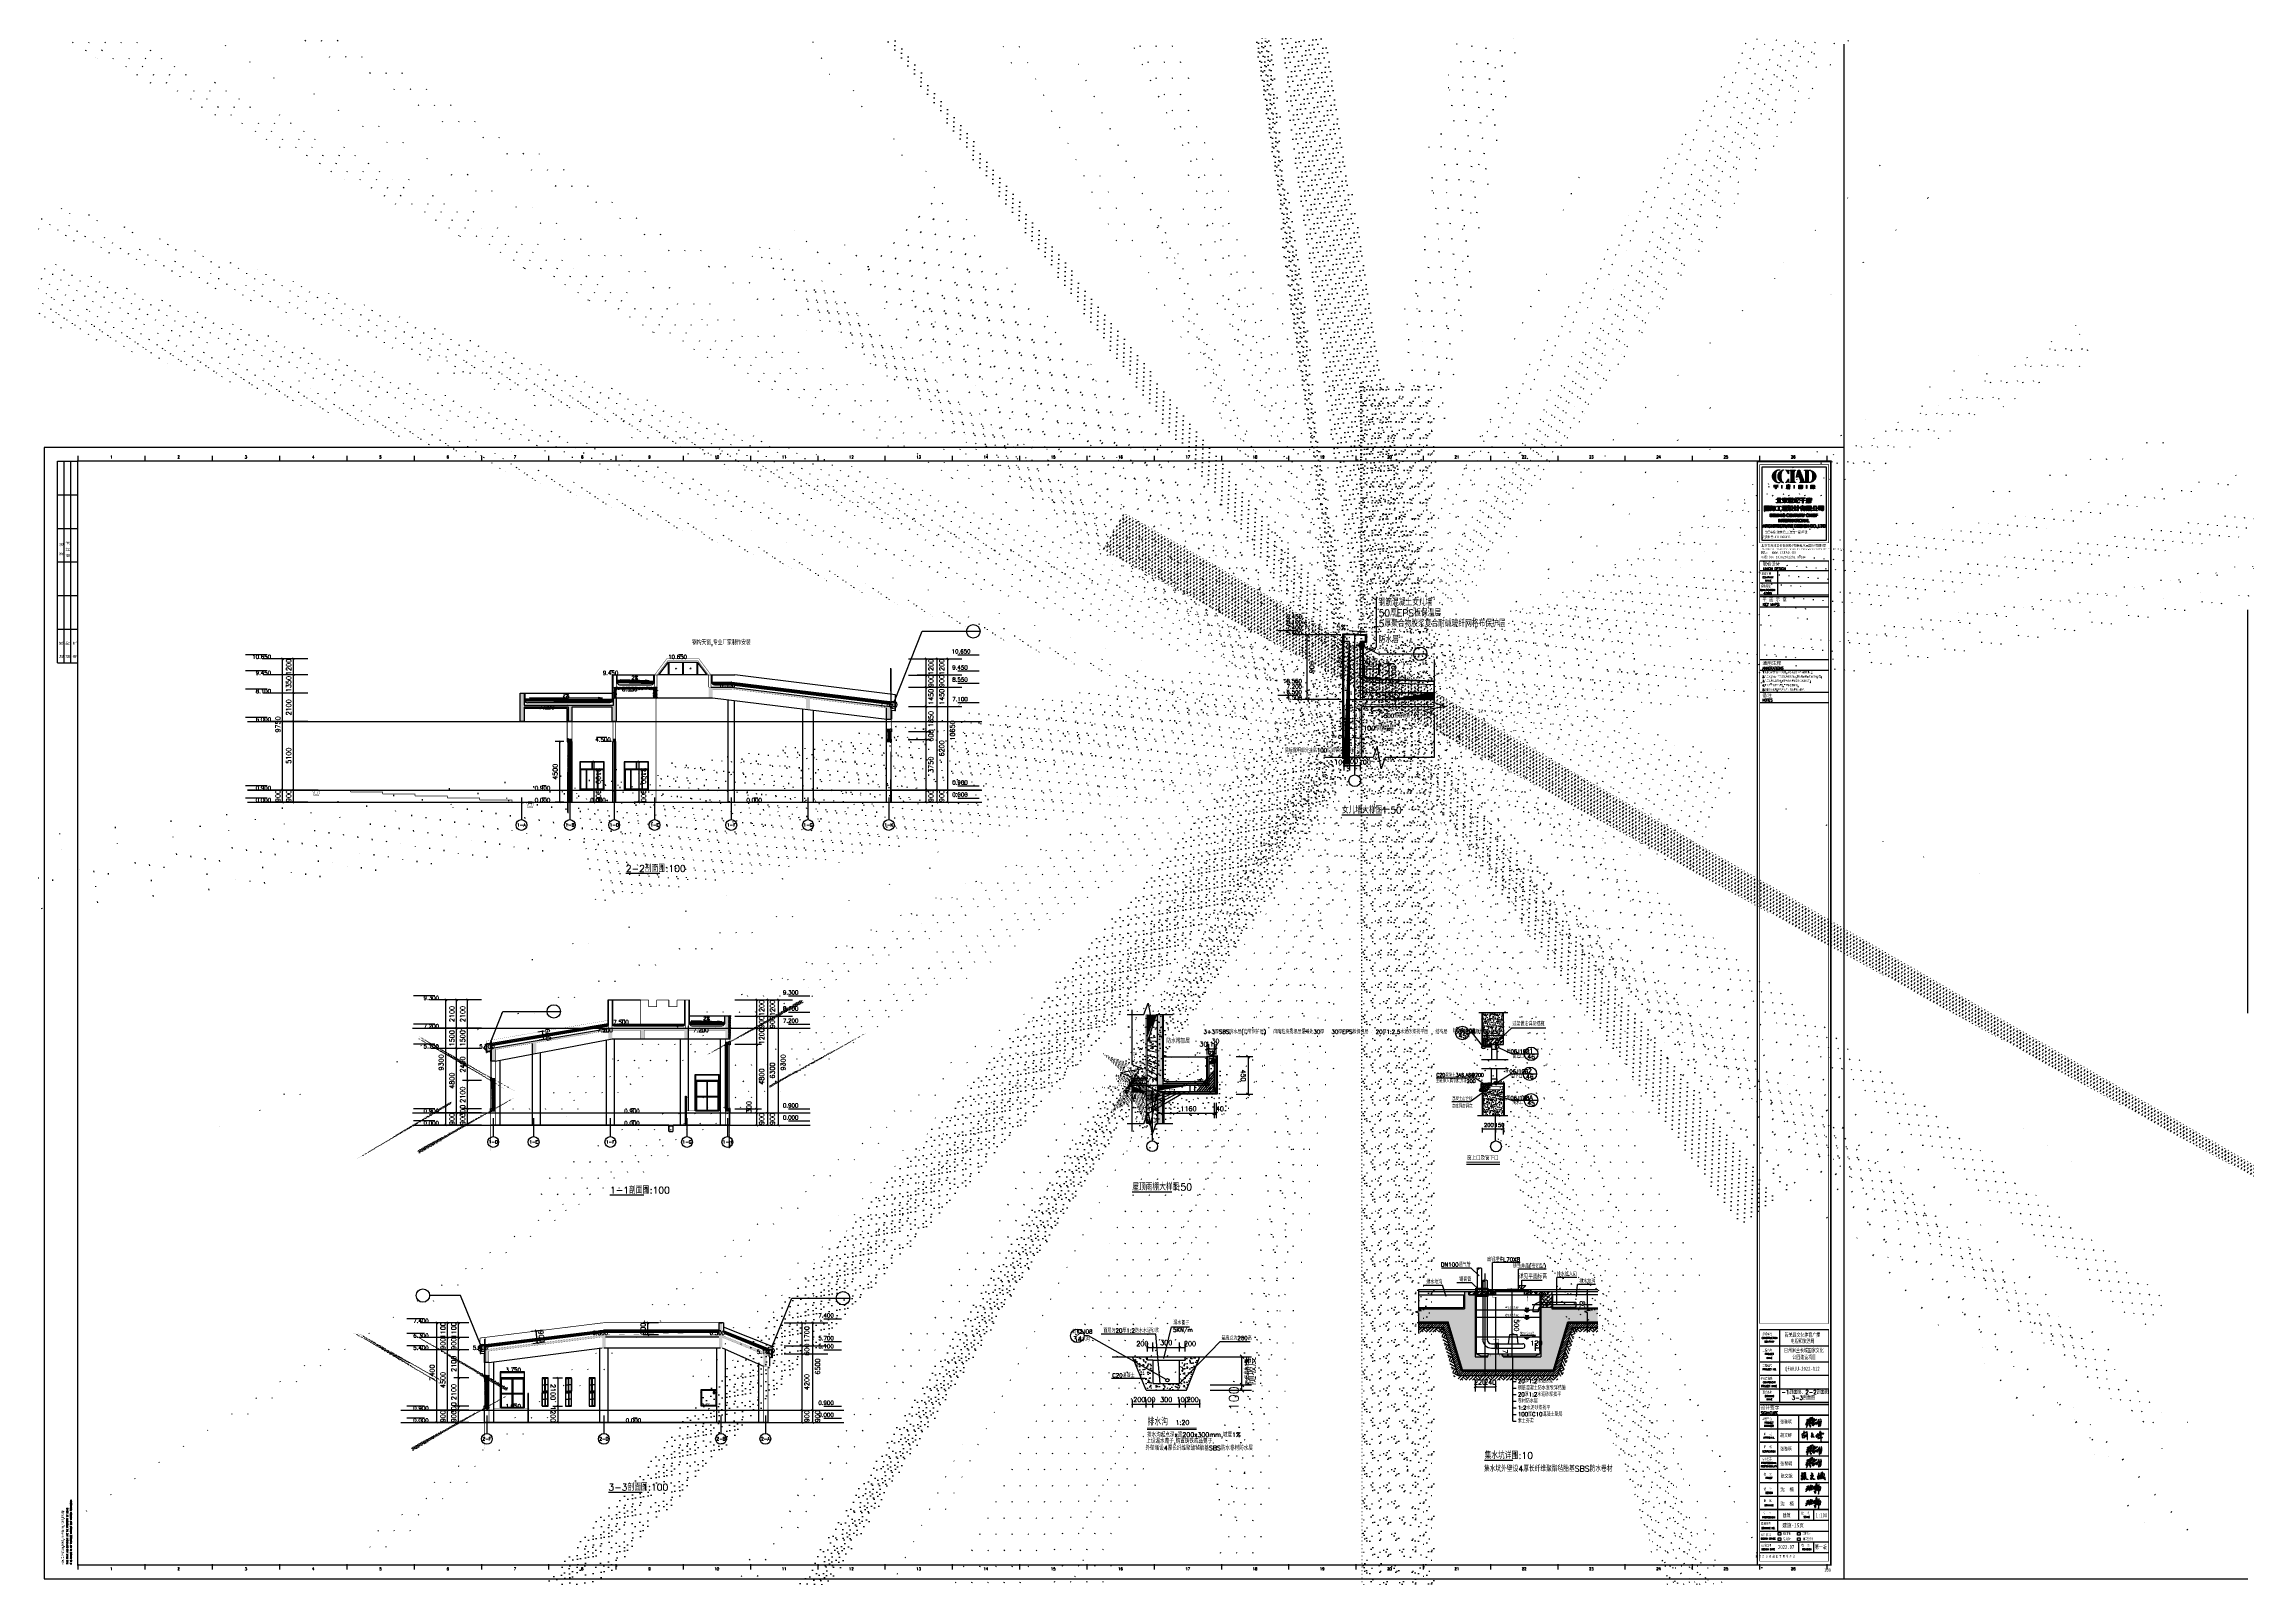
# Model space of a CAD drawing. Header units: inches. Extents: x 0 to 508000, y 0 to 738838.
# Drawn here: x 277300 to 441100, y 198338 to 312438 of the extents above; entities that cross this region are included whole.
import ezdxf
from ezdxf.enums import TextEntityAlignment as Align
from ezdxf.lldxf.tags import DXFTag

# ---------------------------------------------------------------- set-up
doc = ezdxf.new("R2010")
doc.units = ezdxf.units.IN
doc.header["$LTSCALE"] = 1000
doc.header["$MEASUREMENT"] = 0
doc.layers.get('0').update_dxf_attribs({"true_color": 0xffffff})
for name, color, linetype, true_color in [('243', 7, 'Continuous', 0xcc667f), ('2建筑基底外边线', 7, 'Continuous', 0xffffff), ('AXIS', 3, 'Continuous', 0x00ff00), ('DIM_ELEV', 3, 'Continuous', 0x00ff00), ('DIM_IDEN', 3, 'Continuous', 0x00ff00), ('DIM_LEAD', 3, 'Continuous', 0x00ff00), ('DIM_SYMB', 3, 'Continuous', 0x00ff00), ('DOTE', 1, 'DOTE', 0xff0000), ('E_LINE', 7, 'Continuous', 0xffffff), ('E_WINDOW', 4, 'Continuous', 0x00ffff), ('PUB_DIM', 3, 'Continuous', 0x00ff00), ('PUB_TEXT', 7, 'Continuous', 0xffffff), ('PUB_TITLE', 4, 'Continuous', 0x00ffff), ('PUB_WALL', 7, 'Continuous', 0xc0c0c0), ('Rn', 7, 'Continuous', 0xdfff7f), ('S_FLOOR', 2, 'Continuous', 0xffff00), ('S_WALL', 7, 'Continuous', 0xc0c0c0), ('SPACE', 7, 'Continuous', 0xffffff), ('TK', 7, 'Continuous', 0xffffff), ('TK-TEXT', 4, 'Continuous', 0x00ffff), ('WINDOW', 4, 'Continuous', 0x00ffff), ('ZG-图号', 2, 'Continuous', 0xffff00), ('ZG-图名', 1, 'Continuous', 0xff0000), ('ZG-图框层', 4, 'Continuous', 0x00ffff), ('ZG-比例', 140, 'Continuous', 0x00bfff), ('剪填充', 7, 'Continuous', 0x00cccc), ('加粗', 7, 'Continuous', 0xffdf7f), ('标注', 40, 'Continuous', 0xffbf00), ('签名', 3, 'Continuous', 0x00ff00)]:
    doc.layers.add(name, color=color, linetype=linetype, true_color=true_color)
doc.styles.add('-宋体', font='simsun.ttc', dxfattribs={"height": 0.2, "bigfont": 'gbcbig.shx'})
doc.styles.add('CCIAD-图框(会签栏)', font='txt.shx', dxfattribs={"height": 0.2, "bigfont": 'gbcbig.shx'})
doc.styles.add('CCIAD-图框(可变字)', font='simhei.ttf', dxfattribs={"height": 0.2, "bigfont": 'gbcbig.shx'})
doc.styles.add('CCIAD-图框(地址栏)', font='SimHei', dxfattribs={"height": 0.2, "bigfont": 'gbcbig.shx'})
doc.styles.add('CCIAD-图框(标题项)', font='simhei.ttf', dxfattribs={"height": 0.2, "bigfont": 'gbcbig.shx'})
doc.styles.add('CCIAD-图框(版权说明)', font='SIMPLEX.shx', dxfattribs={"height": 0.2, "bigfont": 'gbcbig.shx'})
doc.styles.add('ISOCP', font='txt.shx', dxfattribs={"height": 0.2, "bigfont": 'gbcbig.shx'})
doc.styles.add('TXTSTY_ANONYMOUS', font='txt.shx', dxfattribs={"height": 0.2, "bigfont": 'gbcbig.shx'})
doc.styles.add('公司名等', font='simhei.ttf', dxfattribs={"height": 0.2, "bigfont": 'gbcbig.shx'})
doc.styles.add('基本字体', font='simplex.shx', dxfattribs={"height": 0.2, "bigfont": 'gbcbig.shx'})
doc.styles.add('宋体', font='simsun.ttc', dxfattribs={"height": 0.2, "bigfont": 'gbcbig.shx'})
doc.styles.add('宋体-TK', font='simsun.ttc', dxfattribs={"height": 0.2, "bigfont": 'gbcbig.shx'})
tags = doc.linetypes.add('DASH', pattern=[0.35, 0.25, -0.1]).pattern_tags.tags
tags[6:7] = [DXFTag(74, 4), DXFTag(75, 0), DXFTag(340, '0'), DXFTag(46, 0.0), DXFTag(50, 0.0), DXFTag(44, 0.0), DXFTag(45, 0.0)]
tags[4:5] = [DXFTag(74, 4), DXFTag(75, 0), DXFTag(340, '0'), DXFTag(46, 0.0), DXFTag(50, 0.0), DXFTag(44, 0.0), DXFTag(45, 0.0)]
tags = doc.linetypes.add('DOTE', pattern=[2.42, 2, -0.2, 0.02, -0.2]).pattern_tags.tags
tags[10:11] = [DXFTag(74, 4), DXFTag(75, 0), DXFTag(340, '0'), DXFTag(46, 0.0), DXFTag(50, 0.0), DXFTag(44, 0.0), DXFTag(45, 0.0)]
tags[8:9] = [DXFTag(74, 4), DXFTag(75, 0), DXFTag(340, '0'), DXFTag(46, 0.0), DXFTag(50, 0.0), DXFTag(44, 0.0), DXFTag(45, 0.0)]
tags[6:7] = [DXFTag(74, 4), DXFTag(75, 0), DXFTag(340, '0'), DXFTag(46, 0.0), DXFTag(50, 0.0), DXFTag(44, 0.0), DXFTag(45, 0.0)]
tags[4:5] = [DXFTag(74, 4), DXFTag(75, 0), DXFTag(340, '0'), DXFTag(46, 0.0), DXFTag(50, 0.0), DXFTag(44, 0.0), DXFTag(45, 0.0)]
pattern_1 = [(45, (-815284958.82, -579200172.54), (-53.033008589, 53.033008589), []), (50, (-815284958.82, -579200172.54), (215.17805478, -18.825640495), [22.5, -247.5]), (355, (-815284958.82, -579200172.54), (-41.625400084, 225.65764011), [18, -198]), (100.4514, (-815284940.88, -579200174.11), (173.552814514, 206.83186262), [19.122057, -210.3426336]), (46.1842, (-815284958.82, -579200112.54), (320.17231459, -49.6557043), [33.75, -371.25]), (96.6356, (-815284932.14, -579200116.68), (280.39881166, 292.23536127), [28.6830864, -315.5139]), (351.1842, (-815284958.8, -579200112.54), (280.39858354, 292.23558028), [27, -297]), (21, (-815284928.82, -579200127.54), (179.072115636, -120.7856672), [22.5, -247.5]), (326, (-815284928.82, -579200127.54), (72.994599576, 217.545013514), [18, -198]), (71.4514, (-815284913.9, -579200137.6), (252.066788574, 96.759149013), [19.122057, -210.3426336]), (37.5, (-815284958.82, -579200172.54), (3.647956595, 99.8681561494), [0, -195.6, 0, -201, 0, -198.75]), (7.5, (-815284958.82, -579200172.54), (78.920861233, 118.323513565), [0, -114.6, 0, -191.1, 0, -75.75]), (327.5, (-815285025.72, -579200172.54), (160.146730852, -6.76646152), [0, -75, 0, -234, 0, -310.5]), (317.5, (-815285055.72, -579200172.54), (174.955850803, 30.0314947), [0, -97.5, 0, -155.4, 0, -220.5])]
pattern_2 = [(45, (-815206305.87, -579332930.215), (-53.033008589, 53.033008589), []), (50, (-815206305.87, -579332930.21), (215.17805478, -18.825640495), [22.5, -247.5]), (355, (-815206305.87, -579332930.21), (-41.625400084, 225.65764011), [18, -198]), (100.4514, (-815206287.94, -579332931.78), (173.552814514, 206.83186262), [19.122057, -210.3426336]), (46.1842, (-815206305.87, -579332870.21), (320.17231459, -49.6557043), [33.75, -371.25]), (96.6356, (-815206279.2, -579332874.35), (280.39881166, 292.23536127), [28.6830864, -315.5139]), (351.1842, (-815206305.87, -579332870.2), (280.39858354, 292.23558028), [27, -297]), (21, (-815206275.87, -579332885.21), (179.072115636, -120.7856672), [22.5, -247.5]), (326, (-815206275.87, -579332885.21), (72.994599576, 217.545013514), [18, -198]), (71.4514, (-815206260.95, -579332895.28), (252.066788574, 96.759149013), [19.122057, -210.3426336]), (37.5, (-815206305.87, -579332930.215), (3.647956595, 99.8681561494), [0, -195.6, 0, -201, 0, -198.75]), (7.5, (-815206305.87, -579332930.21), (78.920861233, 118.323513565), [0, -114.6, 0, -191.1, 0, -75.75]), (327.5, (-815206372.77, -579332930.215), (160.146730852, -6.76646152), [0, -75, 0, -234, 0, -310.5]), (317.5, (-815206402.77, -579332930.21), (174.955850803, 30.0314947), [0, -97.5, 0, -155.4, 0, -220.5])]
pattern_3 = [(0, (8232051.1, 5841933.13), (112.5, 225), [0, -225]), (0, (8231919.47, 5841902.76), (112.5, 225), [0, -225]), (0, (8231992.6, 5841900.5), (112.5, 225), [0, -225]), (0, (8232072.47, 5841966.88), (112.5, 225), [0, -225]), (0, (8231979.1, 5841889.26), (112.5, 225), [0, -225]), (0, (8232094.97, 5842108.63), (112.5, 225), [0, -225]), (0, (8232026.35, 5842090.63), (112.5, 225), [0, -225]), (0, (8232062.35, 5842062.5), (112.5, 225), [0, -225]), (0, (8231878.97, 5842058), (112.5, 225), [0, -225]), (0, (8231989.22, 5842047.88), (112.5, 225), [0, -225]), (0, (8231946.47, 5841990.5), (112.5, 225), [0, -225]), (0, (8231948.72, 5841906.13), (112.5, 225), [0, -225]), (0, (8232033.1, 5841897.13), (112.5, 225), [0, -225]), (0, (8232094.97, 5841996.13), (112.5, 225), [0, -225]), (0, (8231884.6, 5841961.26), (112.5, 225), [0, -225]), (0, (8231903.72, 5841999.5), (112.5, 225), [0, -225]), (0, (8231991.47, 5841983.76), (112.5, 225), [0, -225]), (0, (8231959.97, 5841951.13), (112.5, 225), [0, -225]), (0, (8231941.97, 5842025.38), (112.5, 225), [0, -225]), (0, (8231970.1, 5842109.76), (112.5, 225), [0, -225]), (0, (8231893.6, 5841914), (112.5, 225), [0, -225]), (0, (8232017.35, 5842063.63), (112.5, 225), [0, -225]), (0, (8231912.72, 5842067), (112.5, 225), [0, -225]), (0, (8231894.72, 5842096.26), (112.5, 225), [0, -225]), (130.6013, (8232081.15, 5842038.189), (-562.499994, 675.000003), [9.878, -4138.9166]), (18.435, (8232065.08, 5842042.474), (562.5, 225), [10.164, -1412.86]), (90, (8232065.08, 5842032.83), (112.5, 225), [9.643, -440.357]), (161.565, (8232074.72, 5842029.617), (-562.5, 225), [10.164, -1412.86]), (53.1301, (8232074.72, 5842029.617), (112.5, 225), [10.714, -1114.286]), (135, (8232083.29, 5841914.974), (-112.5, 225), [9.091, -627.305]), (45, (8232070.436, 5841914.974), (112.5, 225), [9.091, -627.305]), (135, (8232076.864, 5841908.546), (-112.5, 225), [9.091, -627.305]), (45, (8232076.864, 5841908.546), (112.5, 225), [9.091, -627.305]), (116.565, (8231975.08, 5842066.05), (-2e-05, 450), [11.979, -239.579]), (180, (8231969.72, 5842076.76), (-112.5, 225), [12.857, -212.143]), (63.435, (8231951.5, 5842066.05), (1e-06, 450), [11.979, -239.579]), (116.565, (8231956.86, 5842055.33), (-2e-05, 450), [11.979, -239.579]), (0, (8231956.86, 5842055.33), (112.5, 225), [12.857, -212.143]), (63.435, (8231969.72, 5842055.33), (1e-06, 450), [11.979, -239.579]), (107.10273, (8232059.721, 5841989.974), (-337.499987, 1125.000002), [14.573, -6106.0884]), (143.9726, (8232055.436, 5842003.903), (-2137.49997, 1575), [14.573, -3045.7575]), (180, (8232043.65, 5842012.47), (-112.5, 225), [13.929, -211.071]), (36.0274, (8232017.936, 5842003.903), (2137.49998, 1574.99998), [14.573, -3045.7575]), (71.565, (8232013.65, 5841991.046), (337.5, 1125), [13.553, -1409.472]), (107.10273, (8232017.9355, 5841977.117), (-337.499987, 1125.000002), [14.573, -6106.0884]), (143.9726, (8232029.721, 5841968.546), (-2137.49997, 1575), [14.573, -3045.7575]), (0, (8232029.72, 5841968.55), (112.5, 225), [13.929, -211.071]), (36.0274, (8232043.65, 5841968.546), (2137.49998, 1574.99998), [14.573, -3045.7575]), (71.565, (8232055.436, 5841977.117), (337.5, 1125), [13.553, -1409.472]), (150.2551, (8232061.864, 5842094.974), (-337.5, 225), [8.638, -1805.37]), (90, (8232054.36, 5842090.69), (112.5, 225), [8.571, -441.429]), (29.7449, (8232054.364, 5842090.689), (337.5, 225), [8.638, -1805.37]), (116.565, (8232009.36, 5841935.33), (-2e-05, 450), [11.979, -239.579]), (168.6901, (8232004.007, 5841946.046), (-1012.5, 225), [10.9265, -2283.632]), (41.18593, (8231984.721, 5841940.689), (2812.499983, 2474.99998), [11.3894, -4772.176]), (90, (8231984.72, 5841929.97), (112.5, 225), [10.714, -439.286]), (138.81407, (8231993.293, 5841922.474), (-2812.49995, 2475.000016), [11.3894, -4772.176]), (16.69924, (8231993.293, 5841922.474), (3712.499972, 1124.99999), [11.186, -4686.9516]), (60.9454, (8232004.007, 5841925.689), (112.5, 224.999998), [11.031, -4622.002]), (109.9831, (8231915.078, 5842029.617), (-562.500002, 1574.999996), [12.541, -5254.574]), (155.55605, (8231910.793, 5842041.403), (-1462.500006, 674.999986), [12.946, -5424.4243]), (24.44395, (8231887.221, 5842041.403), (1462.5, 674.999997), [12.946, -5424.4243]), (70.0169, (8231882.936, 5842029.617), (562.500002, 1574.999996), [12.541, -5254.574]), (109.9831, (8231887.221, 5842017.831), (-562.500002, 1574.999996), [12.541, -5254.574]), (160.0169, (8231899.007, 5842013.546), (-562.5, 224.99999), [12.541, -2621.0166]), (19.9831, (8231899.007, 5842013.546), (562.5, 225), [12.541, -2621.0166]), (70.0169, (8231910.793, 5842017.831), (562.500002, 1574.999996), [12.541, -5254.574]), (122.0054, (8231998.65, 5842009.26), (-112.50002, 224.99999), [10.108, -2112.538]), (18.435, (8231983.65, 5842014.617), (562.5, 225), [10.164, -1412.86]), (90, (8231983.65, 5842004.97), (112.5, 225), [9.643, -440.357]), (161.565, (8231993.293, 5842001.76), (-562.5, 225), [10.164, -1412.86]), (54.4623, (8231993.293, 5842001.76), (787.5, 1125), [9.217, -3861.829]), (116.565, (8231933.3, 5841954.62), (-2e-05, 450), [11.979, -239.579]), (180, (8231927.94, 5841965.33), (-112.5, 225), [11.786, -213.214]), (59.03624, (8231909.721, 5841954.617), (112.5, 225), [12.495, -2611.433]), (120.96376, (8231916.15, 5841943.903), (-112.50002, 224.99999), [12.495, -2611.433]), (0, (8231916.15, 5841943.9), (112.5, 225), [11.786, -213.214]), (63.435, (8231927.94, 5841943.9), (1e-06, 450), [11.979, -239.579])]
pattern_4 = [(37.5, (2670490.273, 2043366.527), (-1.6361993, 50.047621), [0, -39.480717, 0, -44.156065, 0, -42.208003]), (7.5, (2670490.27, 2043366.53), (45.968456, 73.302862), [0, -21.298808, 0, -35.5845935, 0, -13.636432]), (327.5, (2670458.325, 2043366.527), (80.887206, 0.146989), [0, -12.987078, 0, -46.7534805, 0, -61.039266]), (317.5, (2670458.325, 2043366.53), (78.081601, 22.796882), [0, -6.493539, 0, -30.649504, 0, -35.0651104])]
pattern_5 = [(50, (2670490.27, 2043366.53), (93.151139, -8.149669), [9.740308, -107.143393]), (355, (2670490.27, 2043366.53), (-18.019744, 97.687779), [7.792247, -85.714714]), (100.4514, (2670498.035, 2043365.85), (75.131464, 89.53805), [8.277988, -91.057872]), (46.1842, (2670490.27, 2043392.5), (138.603427, -21.496083), [14.61046, -160.71509]), (96.6356, (2670501.82, 2043390.71), (121.385374, 126.509447), [12.41698, -136.586787]), (351.1842, (2670490.27, 2043392.5), (121.385275, 126.50954), [11.68837, -128.57207]), (21, (2670503.26, 2043386.01), (77.520784, -52.288429), [9.740308, -107.143393]), (326, (2670503.26, 2043386.01), (31.599552, 94.175801), [7.792247, -85.714714]), (71.4514, (2670509.72, 2043381.65), (109.120367, 41.887287), [8.277988, -91.057872]), (37.5, (2670490.273, 2043366.527), (1.57921, 43.2331842), [0, -84.675748, 0, -87.013422, 0, -86.039391]), (7.5, (2670490.273, 2043366.527), (34.165046, 51.2225564), [0, -49.610638, 0, -82.727686, 0, -32.792372]), (327.5, (2670461.31, 2043366.527), (69.3279358, -2.9292188), [0, -32.467695, 0, -101.299208, 0, -134.4162565]), (317.5, (2670448.325, 2043366.53), (75.738842, 13.000712), [0, -42.208003, 0, -67.273064, 0, -95.455023])]
pattern_6 = [(45, (2670490.27, 2043366.53), (-153.05418, 153.05418), []), (50, (2670490.27, 2043366.53), (621.0076, -54.3311), [64.9354, -714.2893]), (355, (2670490.3, 2043366.5), (-120.1316, 651.2519), [51.9483, -571.4314]), (100.4514, (2670542, 2043362), (500.8764, 596.9203), [55.1866, -607.0525]), (46.1842, (2670490.3, 2043539.7), (924.0228, -143.3072), [97.403, -1071.434]), (96.6356, (2670567.3, 2043527.75), (809.2358, 843.3963), [82.78, -910.5786]), (351.1842, (2670490.3, 2043539.7), (809.2352, 843.397), [77.9225, -857.1471]), (21, (2670576.85, 2043496.4), (516.8052, -348.5895), [64.9354, -714.2893]), (326, (2670576.85, 2043496.4), (210.6637, 627.8387), [51.9483, -571.4314]), (71.4514, (2670619.9, 2043467.35), (727.4691, 279.2486), [55.1866, -607.0525]), (37.5, (2670490.27, 2043366.53), (10.52807, 288.22123), [0, -564.505, 0, -580.08948, 0, -573.59594]), (7.5, (2670490.27, 2043366.53), (227.76697, 341.4837), [0, -330.7376, 0, -551.5179, 0, -218.6158]), (327.5, (2670297.2, 2043366.53), (462.18624, -19.52813), [0, -216.4513, 0, -675.32805, 0, -896.10838]), (317.5, (2670210.6, 2043366.53), (504.9256, 86.6714), [0, -281.3867, 0, -448.4871, 0, -636.3668])]

# ---------------------------------------------------------------- blocks, each defined once
blk = doc.blocks.new('DAnoyomous9373')
at = {"layer": 'DIM_ELEV', "lineweight": -3}
blk.add_line((321266, 232382), (320966, 232382), dxfattribs=at)
at = {"layer": 'DIM_ELEV', "lineweight": -3, "const_width": 1}
blk.add_lwpolyline([(320966, 232382), (321566, 232382), (321266, 232082)], close=True, dxfattribs=at)
at = {"layer": 'DIM_ELEV', "color": 7, "true_color": 0xffffff, "style": 'TXTSTY_ANONYMOUS'}
blk.add_text('0.000', height=297.5, dxfattribs=at).set_placement((321566, 232082), align=Align.RIGHT)
blk = doc.blocks.new('DAnoyomous9377')
at = {"layer": 'DIM_ELEV', "lineweight": -3}
blk.add_line((321266, 233282), (320966, 233282), dxfattribs=at)
at = {"layer": 'DIM_ELEV', "lineweight": -3, "const_width": 1}
blk.add_lwpolyline([(320966, 233282), (321566, 233282), (321266, 232982)], close=True, dxfattribs=at)
at = {"layer": 'DIM_ELEV', "color": 7, "true_color": 0xffffff, "style": 'TXTSTY_ANONYMOUS'}
blk.add_text('0.900', height=297.5, dxfattribs=at).set_placement((321566, 232982), align=Align.RIGHT)
blk = doc.blocks.new('DAnoyomous9381')
at = {"layer": 'DIM_ELEV', "lineweight": -3}
blk.add_line((326388, 238982), (326088, 238982), dxfattribs=at)
at = {"layer": 'DIM_ELEV', "lineweight": -3, "const_width": 1}
blk.add_lwpolyline([(326088, 238982), (326688, 238982), (326388, 239282)], close=True, dxfattribs=at)
at = {"layer": 'DIM_ELEV', "color": 7, "true_color": 0xffffff, "style": 'TXTSTY_ANONYMOUS'}
blk.add_text('7.200', height=297.5, dxfattribs=at).set_placement((326688, 239282), align=Align.TOP_RIGHT)
blk = doc.blocks.new('DAnoyomous9385')
at = {"layer": 'DIM_ELEV', "lineweight": -3}
blk.add_line((320454, 239882), (320154, 239882), dxfattribs=at)
at = {"layer": 'DIM_ELEV', "lineweight": -3, "const_width": 1}
blk.add_lwpolyline([(320154, 239882), (320754, 239882), (320454, 239582)], close=True, dxfattribs=at)
at = {"layer": 'DIM_ELEV', "color": 7, "true_color": 0xffffff, "style": 'TXTSTY_ANONYMOUS'}
blk.add_text('7.500', height=297.5, dxfattribs=at).set_placement((320754, 239582), align=Align.RIGHT)
blk = doc.blocks.new('DAnoyomous9401')
at = {"layer": 'DIM_ELEV', "lineweight": -3}
blk.add_line((310485, 238082), (310185, 238082), dxfattribs=at)
at = {"layer": 'DIM_ELEV', "lineweight": -3, "const_width": 1}
blk.add_lwpolyline([(310185, 238082), (310785, 238082), (310485, 237782)], close=True, dxfattribs=at)
at = {"layer": 'DIM_ELEV', "color": 7, "true_color": 0xffffff, "style": 'TXTSTY_ANONYMOUS'}
blk.add_text('5.700', height=297.5, dxfattribs=at).set_placement((310785, 237782), align=Align.RIGHT)
blk = doc.blocks.new('DAnoyomous9457')
at = {"layer": 'DIM_SYMB', "lineweight": -3}
for p in [(325399, 239861), (327348, 239745), (327351, 239833)]:
    blk.add_line(p, (327662, 239777), dxfattribs=at)
at = {"layer": 'DIM_SYMB', "color": 7, "true_color": 0xffffff, "style": 'TXTSTY_ANONYMOUS'}
blk.add_text('2%', height=262.5, rotation=357.87629, dxfattribs=at).set_placement((326537, 239994), align=Align.MIDDLE_CENTER)
blk = doc.blocks.new('DAnoyomous9471')
at = {"layer": 'PUB_DIM', "lineweight": -3}
for p, q in [((314449, 239059), (314005, 238984)), ((314549, 238467), (314105, 238392)), ((314396, 239009), (314304, 239074)), ((314450, 238450), (314350, 239042)), ((314496, 238418), (314404, 238483))]:
    blk.add_line(p, q, dxfattribs=at)
at = {"layer": 'PUB_DIM', "color": 7, "true_color": 0xffffff, "style": 'TXTSTY_ANONYMOUS'}
blk.add_text('600', height=350, rotation=279.56669, dxfattribs=at).set_placement((314745, 238804), align=Align.MIDDLE_CENTER)
blk = doc.blocks.new('DAnoyomous9475')
at = {"layer": 'DIM_ELEV', "lineweight": -3}
blk.add_line((319265, 238982), (318965, 238982), dxfattribs=at)
at = {"layer": 'DIM_ELEV', "lineweight": -3, "const_width": 1}
blk.add_lwpolyline([(318965, 238982), (319565, 238982), (319265, 239282)], close=True, dxfattribs=at)
at = {"layer": 'DIM_ELEV', "color": 7, "true_color": 0xffffff, "style": 'TXTSTY_ANONYMOUS'}
blk.add_text('7.200', height=297.5, dxfattribs=at).set_placement((319565, 239282), align=Align.TOP_RIGHT)
blk = doc.blocks.new('$EWDLib$00000644')
at = {"lineweight": -3}
for p, q in [((1470, 2370), (30, 2370)), ((30, 2370), (30, 2000)), ((1470, 2000), (30, 2000)), ((30, 2000), (1470, 2000)), ((30, 2000), (30, 0)), ((78.98, 1950.52), (78.98, 49.48)), ((725.504, 1950.52), (78.98, 1950.52)), ((725.504, 1950.52), (725.504, 49.48)), ((1421.02, 1950.52), (774.484, 1950.52)), ((774.484, 49.48), (774.484, 1950.52)), ((1421.02, 49.48), (1421.02, 1950.52)), ((1470, 2000), (1470, 2370)), ((1470, 0), (1470, 2000)), ((30, 0), (1470, 0)), ((78.98, 979.704), (725.504, 979.704)), ((78.98, 930.224), (725.504, 930.224)), ((78.98, 49.48), (725.504, 49.48)), ((774.484, 979.704), (1421.02, 979.704)), ((774.484, 930.224), (1421.02, 930.224)), ((774.484, 49.48), (1421.02, 49.48))]:
    blk.add_line(p, q, dxfattribs=at)
blk.add_lwpolyline([(0, 0), (0, 2400), (1500, 2400), (1500, 0)], dxfattribs=at)
blk = doc.blocks.new('DAnoyomous9554')
at = {"layer": 'PUB_DIM', "lineweight": -3}
for p, q in [((309800, 241382), (308411, 241382)), ((308832, 241311), (308690, 241453)), ((308761, 239282), (308761, 241382)), ((309800, 239282), (308411, 239282)), ((308832, 239211), (308690, 239353)), ((308761, 237782), (308761, 239282)), ((309800, 237782), (308411, 237782)), ((308832, 237711), (308690, 237853)), ((308761, 235382), (308761, 237782)), ((309800, 235382), (308411, 235382)), ((308832, 235311), (308690, 235453)), ((308761, 233282), (308761, 235382)), ((309800, 233282), (308411, 233282)), ((309800, 232982), (308411, 232982)), ((308832, 233211), (308690, 233353)), ((308832, 232911), (308690, 233053)), ((308761, 232982), (308761, 233282)), ((308761, 232082), (308761, 232982)), ((309800, 232082), (308411, 232082)), ((308832, 232011), (308690, 232153))]:
    blk.add_line(p, q, dxfattribs=at)
at = {"layer": 'PUB_DIM', "color": 7, "true_color": 0xffffff, "style": 'TXTSTY_ANONYMOUS'}
for s, p in [('2100', (308411, 240332)), ('1500', (308411, 238532)), ('2400', (308411, 236582)), ('2100', (308411, 234332)), ('300', (308411, 233132)), ('900', (308411, 232532))]:
    blk.add_text(s, height=350, rotation=90, dxfattribs=at).set_placement(p, align=Align.MIDDLE_CENTER)
blk = doc.blocks.new('DAnoyomous9573')
at = {"layer": 'PUB_DIM', "lineweight": -3}
for p, q in [((309000, 241382), (307611, 241382)), ((308032, 241311), (307890, 241453)), ((307961, 239282), (307961, 241382)), ((309000, 239282), (307611, 239282)), ((308032, 239211), (307890, 239353)), ((307961, 237782), (307961, 239282)), ((309000, 237782), (307611, 237782)), ((308032, 237711), (307890, 237853)), ((307961, 232982), (307961, 237782)), ((309000, 232982), (307611, 232982)), ((308032, 232911), (307890, 233053)), ((307961, 232082), (307961, 232982)), ((309000, 232082), (307611, 232082)), ((308032, 232011), (307890, 232153))]:
    blk.add_line(p, q, dxfattribs=at)
at = {"layer": 'PUB_DIM', "color": 7, "true_color": 0xffffff, "style": 'TXTSTY_ANONYMOUS'}
for s, p in [('2100', (307611, 240332)), ('1500', (307611, 238532)), ('4800', (307611, 235382)), ('900', (307611, 232532))]:
    blk.add_text(s, height=350, rotation=90, dxfattribs=at).set_placement(p, align=Align.MIDDLE_CENTER)
blk = doc.blocks.new('DAnoyomous9580')
at = {"layer": 'PUB_DIM', "lineweight": -3}
for p, q in [((308200, 241382), (306811, 241382)), ((307232, 241311), (307090, 241453)), ((307161, 232082), (307161, 241382)), ((308200, 232082), (306811, 232082)), ((307232, 232011), (307090, 232153))]:
    blk.add_line(p, q, dxfattribs=at)
at = {"layer": 'PUB_DIM', "color": 7, "true_color": 0xffffff, "style": 'TXTSTY_ANONYMOUS'}
blk.add_text('9300', height=350, rotation=90, dxfattribs=at).set_placement((306811, 236732), align=Align.MIDDLE_CENTER)
blk = doc.blocks.new('DAnoyomous9585')
at = {"layer": 'DIM_ELEV', "lineweight": -3}
for p, q in [((306353, 232382), (304753, 232382)), ((309373, 232082), (306053, 232082))]:
    blk.add_line(p, q, dxfattribs=at)
at = {"layer": 'DIM_ELEV', "lineweight": -3, "const_width": 1}
blk.add_lwpolyline([(306053, 232382), (306653, 232382), (306353, 232082)], close=True, dxfattribs=at)
at = {"layer": 'DIM_ELEV', "color": 7, "true_color": 0xffffff, "style": 'TXTSTY_ANONYMOUS'}
blk.add_text('0.000', height=297.5, dxfattribs=at).set_placement((306653, 232082), align=Align.RIGHT)
blk = doc.blocks.new('DAnoyomous9590')
at = {"layer": 'DIM_ELEV', "lineweight": -3}
for p, q in [((306353, 233282), (304753, 233282)), ((309373, 232982), (306053, 232982))]:
    blk.add_line(p, q, dxfattribs=at)
at = {"layer": 'DIM_ELEV', "lineweight": -3, "const_width": 1}
blk.add_lwpolyline([(306053, 233282), (306653, 233282), (306353, 232982)], close=True, dxfattribs=at)
at = {"layer": 'DIM_ELEV', "color": 7, "true_color": 0xffffff, "style": 'TXTSTY_ANONYMOUS'}
blk.add_text('0.900', height=297.5, dxfattribs=at).set_placement((306653, 232982), align=Align.RIGHT)
blk = doc.blocks.new('DAnoyomous9595')
at = {"layer": 'DIM_ELEV', "lineweight": -3}
for p, q in [((306353, 238082), (304753, 238082)), ((309373, 237782), (306053, 237782))]:
    blk.add_line(p, q, dxfattribs=at)
at = {"layer": 'DIM_ELEV', "lineweight": -3, "const_width": 1}
blk.add_lwpolyline([(306053, 238082), (306653, 238082), (306353, 237782)], close=True, dxfattribs=at)
at = {"layer": 'DIM_ELEV', "color": 7, "true_color": 0xffffff, "style": 'TXTSTY_ANONYMOUS'}
blk.add_text('5.700', height=297.5, dxfattribs=at).set_placement((306653, 237782), align=Align.RIGHT)
blk = doc.blocks.new('DAnoyomous9600')
at = {"layer": 'DIM_ELEV', "lineweight": -3}
for p, q in [((306353, 239582), (304753, 239582)), ((309373, 239282), (306053, 239282))]:
    blk.add_line(p, q, dxfattribs=at)
at = {"layer": 'DIM_ELEV', "lineweight": -3, "const_width": 1}
blk.add_lwpolyline([(306053, 239582), (306653, 239582), (306353, 239282)], close=True, dxfattribs=at)
at = {"layer": 'DIM_ELEV', "color": 7, "true_color": 0xffffff, "style": 'TXTSTY_ANONYMOUS'}
blk.add_text('7.200', height=297.5, dxfattribs=at).set_placement((306653, 239282), align=Align.RIGHT)
blk = doc.blocks.new('DAnoyomous9605')
at = {"layer": 'DIM_ELEV', "lineweight": -3}
for p, q in [((306353, 241682), (304753, 241682)), ((309373, 241382), (306053, 241382))]:
    blk.add_line(p, q, dxfattribs=at)
at = {"layer": 'DIM_ELEV', "lineweight": -3, "const_width": 1}
blk.add_lwpolyline([(306053, 241682), (306653, 241682), (306353, 241382)], close=True, dxfattribs=at)
at = {"layer": 'DIM_ELEV', "color": 7, "true_color": 0xffffff, "style": 'TXTSTY_ANONYMOUS'}
blk.add_text('9.300', height=297.5, dxfattribs=at).set_placement((306653, 241382), align=Align.RIGHT)
blk = doc.blocks.new('DAnoyomous9610')
at = {"layer": 'DIM_ELEV', "lineweight": -3}
for p, q in [((329603, 232082), (332922, 232082)), ((332622, 232382), (334222, 232382))]:
    blk.add_line(p, q, dxfattribs=at)
at = {"layer": 'DIM_ELEV', "lineweight": -3, "const_width": 1}
blk.add_lwpolyline([(332322, 232382), (332922, 232382), (332622, 232082)], close=True, dxfattribs=at)
at = {"layer": 'DIM_ELEV', "color": 7, "true_color": 0xffffff, "style": 'TXTSTY_ANONYMOUS'}
blk.add_text('0.000', height=297.5, dxfattribs=at).set_placement((333364, 232487), align=Align.RIGHT)
blk = doc.blocks.new('DAnoyomous9637')
at = {"layer": 'PUB_DIM', "lineweight": -3}
for p, q in [((328635, 241382), (330634, 241382)), ((330213, 241453), (330354, 241311)), ((330284, 240182), (330284, 241382)), ((328635, 240182), (330634, 240182)), ((328635, 239282), (330634, 239282)), ((330213, 240253), (330354, 240111)), ((330213, 239353), (330354, 239211)), ((330284, 239282), (330284, 240182)), ((330284, 238082), (330284, 239282)), ((328635, 238082), (330634, 238082)), ((330213, 238153), (330354, 238011)), ((330284, 233282), (330284, 238082)), ((328635, 233282), (330634, 233282)), ((328635, 232982), (330634, 232982)), ((330213, 233353), (330354, 233211)), ((330213, 233053), (330354, 232911)), ((330284, 232982), (330284, 233282)), ((330284, 232082), (330284, 232982)), ((328635, 232082), (330634, 232082)), ((330213, 232153), (330354, 232011))]:
    blk.add_line(p, q, dxfattribs=at)
at = {"layer": 'PUB_DIM', "color": 7, "true_color": 0xffffff, "style": 'TXTSTY_ANONYMOUS'}
for s, p in [('1200', (330634, 240782)), ('900', (330634, 239732)), ('1200', (330634, 238682)), ('4800', (330634, 235682)), ('300', (329684, 233412)), ('900', (330634, 232532))]:
    blk.add_text(s, height=350, rotation=90, dxfattribs=at).set_placement(p, align=Align.MIDDLE_CENTER)
blk = doc.blocks.new('DAnoyomous9656')
at = {"layer": 'PUB_DIM', "lineweight": -3}
for p, q in [((329435, 241382), (331434, 241382)), ((331013, 241453), (331154, 241311)), ((331084, 240182), (331084, 241382)), ((329435, 240182), (331434, 240182)), ((329435, 239282), (331434, 239282)), ((331013, 240253), (331154, 240111)), ((331013, 239353), (331154, 239211)), ((331084, 239282), (331084, 240182)), ((331084, 232982), (331084, 239282)), ((329435, 232982), (331434, 232982)), ((331013, 233053), (331154, 232911)), ((331084, 232082), (331084, 232982)), ((329435, 232082), (331434, 232082)), ((331013, 232153), (331154, 232011))]:
    blk.add_line(p, q, dxfattribs=at)
at = {"layer": 'PUB_DIM', "color": 7, "true_color": 0xffffff, "style": 'TXTSTY_ANONYMOUS'}
for s, p in [('1200', (331434, 240782)), ('900', (331434, 239732)), ('6300', (331434, 236132)), ('900', (331434, 232532))]:
    blk.add_text(s, height=350, rotation=90, dxfattribs=at).set_placement(p, align=Align.MIDDLE_CENTER)
blk = doc.blocks.new('DAnoyomous9663')
at = {"layer": 'PUB_DIM', "lineweight": -3}
for p, q in [((330235, 241382), (332234, 241382)), ((331813, 241453), (331954, 241311)), ((331884, 232082), (331884, 241382)), ((330235, 232082), (332234, 232082)), ((331813, 232153), (331954, 232011))]:
    blk.add_line(p, q, dxfattribs=at)
at = {"layer": 'PUB_DIM', "color": 7, "true_color": 0xffffff, "style": 'TXTSTY_ANONYMOUS'}
blk.add_text('9300', height=350, rotation=90, dxfattribs=at).set_placement((332234, 236732), align=Align.MIDDLE_CENTER)
blk = doc.blocks.new('DAnoyomous9668')
at = {"layer": 'DIM_ELEV', "lineweight": -3}
for p, q in [((329603, 232982), (332922, 232982)), ((332622, 233282), (334222, 233282))]:
    blk.add_line(p, q, dxfattribs=at)
at = {"layer": 'DIM_ELEV', "lineweight": -3, "const_width": 1}
blk.add_lwpolyline([(332322, 233282), (332922, 233282), (332622, 232982)], close=True, dxfattribs=at)
at = {"layer": 'DIM_ELEV', "color": 7, "true_color": 0xffffff, "style": 'TXTSTY_ANONYMOUS'}
blk.add_text('0.900', height=297.5, dxfattribs=at).set_placement((333364, 233387), align=Align.RIGHT)
blk = doc.blocks.new('DAnoyomous9673')
at = {"layer": 'DIM_ELEV', "lineweight": -3}
for p, q in [((329603, 239282), (332922, 239282)), ((332622, 239582), (334222, 239582))]:
    blk.add_line(p, q, dxfattribs=at)
at = {"layer": 'DIM_ELEV', "lineweight": -3, "const_width": 1}
blk.add_lwpolyline([(332322, 239582), (332922, 239582), (332622, 239282)], close=True, dxfattribs=at)
at = {"layer": 'DIM_ELEV', "color": 7, "true_color": 0xffffff, "style": 'TXTSTY_ANONYMOUS'}
blk.add_text('7.200', height=297.5, dxfattribs=at).set_placement((333364, 239687), align=Align.RIGHT)
blk = doc.blocks.new('DAnoyomous9678')
at = {"layer": 'DIM_ELEV', "lineweight": -3}
for p, q in [((329603, 240182), (332922, 240182)), ((332622, 240482), (334222, 240482))]:
    blk.add_line(p, q, dxfattribs=at)
at = {"layer": 'DIM_ELEV', "lineweight": -3, "const_width": 1}
blk.add_lwpolyline([(332322, 240482), (332922, 240482), (332622, 240182)], close=True, dxfattribs=at)
at = {"layer": 'DIM_ELEV', "color": 7, "true_color": 0xffffff, "style": 'TXTSTY_ANONYMOUS'}
blk.add_text('8.100', height=297.5, dxfattribs=at).set_placement((333364, 240587), align=Align.RIGHT)
blk = doc.blocks.new('DAnoyomous9683')
at = {"layer": 'DIM_ELEV', "lineweight": -3}
for p, q in [((329603, 241382), (332922, 241382)), ((332622, 241682), (334222, 241682))]:
    blk.add_line(p, q, dxfattribs=at)
at = {"layer": 'DIM_ELEV', "lineweight": -3, "const_width": 1}
blk.add_lwpolyline([(332322, 241682), (332922, 241682), (332622, 241382)], close=True, dxfattribs=at)
at = {"layer": 'DIM_ELEV', "color": 7, "true_color": 0xffffff, "style": 'TXTSTY_ANONYMOUS'}
blk.add_text('9.300', height=297.5, dxfattribs=at).set_placement((333364, 241787), align=Align.RIGHT)
blk = doc.blocks.new('DAnoyomous9699')
at = {"layer": 'AXIS', "lineweight": -3}
for p, q in [((310685, 232583), (310685, 231217)), ((313685, 232583), (313685, 231217)), ((319385, 232583), (319385, 231217)), ((325085, 232583), (325085, 231217)), ((328085, 232583), (328085, 231217))]:
    blk.add_line(p, q, dxfattribs=at)
for centre in [(310685, 230817), (313685, 230817), (319385, 230817), (325085, 230817), (328085, 230817)]:
    blk.add_circle(centre, 400, dxfattribs=at)
at = {"layer": 'AXIS', "color": 7, "true_color": 0xffffff, "style": 'TXTSTY_ANONYMOUS'}
for s, p in [('1-D', (310685, 230817)), ('1-E', (313685, 230817)), ('1-F', (319385, 230817)), ('1-G', (325085, 230817)), ('1-H', (328085, 230817))]:
    blk.add_text(s, height=233.3, dxfattribs=at).set_placement(p, align=Align.MIDDLE_CENTER)
blk = doc.blocks.new('DAnoyomous9719')
at = {"layer": 'DIM_ELEV', "lineweight": -3}
blk.add_line((314618, 256386), (314318, 256386), dxfattribs=at)
at = {"layer": 'DIM_ELEV', "lineweight": -3, "const_width": 1}
blk.add_lwpolyline([(314318, 256386), (314918, 256386), (314618, 256086)], close=True, dxfattribs=at)
at = {"layer": 'DIM_ELEV', "color": 7, "true_color": 0xffffff, "style": 'TXTSTY_ANONYMOUS'}
blk.add_text('0.000', height=297.5, dxfattribs=at).set_placement((314918, 256086), align=Align.RIGHT)
blk = doc.blocks.new('DAnoyomous9723')
at = {"layer": 'DIM_ELEV', "lineweight": -3}
blk.add_line((314618, 257286), (314318, 257286), dxfattribs=at)
at = {"layer": 'DIM_ELEV', "lineweight": -3, "const_width": 1}
blk.add_lwpolyline([(314318, 257286), (314918, 257286), (314618, 256986)], close=True, dxfattribs=at)
at = {"layer": 'DIM_ELEV', "color": 7, "true_color": 0xffffff, "style": 'TXTSTY_ANONYMOUS'}
blk.add_text('0.900', height=297.5, dxfattribs=at).set_placement((314918, 256986), align=Align.RIGHT)
blk = doc.blocks.new('DAnoyomous9727')
at = {"layer": 'DIM_ELEV', "lineweight": -3}
blk.add_line((314942, 262986), (314642, 262986), dxfattribs=at)
at = {"layer": 'DIM_ELEV', "lineweight": -3, "const_width": 1}
blk.add_lwpolyline([(314642, 262986), (315242, 262986), (314942, 263286)], close=True, dxfattribs=at)
at = {"layer": 'DIM_ELEV', "color": 7, "true_color": 0xffffff, "style": 'TXTSTY_ANONYMOUS'}
blk.add_text('7.200', height=297.5, dxfattribs=at).set_placement((315242, 263286), align=Align.TOP_RIGHT)
blk = doc.blocks.new('DAnoyomous9733')
at = {"layer": 'DIM_ELEV', "lineweight": -3}
blk.add_line((319677, 265836), (319377, 265836), dxfattribs=at)
at = {"layer": 'DIM_ELEV', "lineweight": -3, "const_width": 1}
blk.add_lwpolyline([(319377, 265836), (319977, 265836), (319677, 265536)], close=True, dxfattribs=at)
at = {"layer": 'DIM_ELEV', "color": 7, "true_color": 0xffffff, "style": 'TXTSTY_ANONYMOUS'}
blk.add_text('9.450', height=297.5, dxfattribs=at).set_placement((319977, 265536), align=Align.RIGHT)
blk = doc.blocks.new('DAnoyomous9740')
at = {"layer": 'DIM_ELEV', "lineweight": -3}
blk.add_line((328377, 264936), (328077, 264936), dxfattribs=at)
at = {"layer": 'DIM_ELEV', "lineweight": -3, "const_width": 1}
blk.add_lwpolyline([(328077, 264936), (328677, 264936), (328377, 264636)], close=True, dxfattribs=at)
at = {"layer": 'DIM_ELEV', "color": 7, "true_color": 0xffffff, "style": 'TXTSTY_ANONYMOUS'}
blk.add_text('8.550', height=297.5, dxfattribs=at).set_placement((328677, 264636), align=Align.RIGHT)
blk = doc.blocks.new('DAnoyomous9785')
at = {"layer": 'DIM_ELEV', "lineweight": -3}
blk.add_line((340277, 263486), (339977, 263486), dxfattribs=at)
at = {"layer": 'DIM_ELEV', "lineweight": -3, "const_width": 1}
blk.add_lwpolyline([(339977, 263486), (340577, 263486), (340277, 263186)], close=True, dxfattribs=at)
at = {"layer": 'DIM_ELEV', "color": 7, "true_color": 0xffffff, "style": 'TXTSTY_ANONYMOUS'}
blk.add_text('7.100', height=297.5, dxfattribs=at).set_placement((340577, 263186), align=Align.RIGHT)
blk = doc.blocks.new('DAnoyomous9845')
at = {"layer": 'DIM_SYMB', "lineweight": -3}
for p in [(313376, 263867), (318491, 263803), (318492, 263891)]:
    blk.add_line(p, (318803, 263846), dxfattribs=at)
at = {"layer": 'DIM_SYMB', "color": 7, "true_color": 0xffffff, "style": 'TXTSTY_ANONYMOUS'}
blk.add_text('2%', height=262.5, rotation=359.7833, dxfattribs=at).set_placement((316091, 264031), align=Align.MIDDLE_CENTER)
blk = doc.blocks.new('DAnoyomous9864')
at = {"layer": 'DIM_SYMB', "lineweight": -3}
for p in [(320122, 265201), (321964, 265089), (321967, 265177)]:
    blk.add_line(p, (322277, 265121), dxfattribs=at)
at = {"layer": 'DIM_SYMB', "color": 7, "true_color": 0xffffff, "style": 'TXTSTY_ANONYMOUS'}
blk.add_text('2%', height=262.5, rotation=357.89505, dxfattribs=at).set_placement((321206, 265336), align=Align.MIDDLE_CENTER)
blk = doc.blocks.new('$EWDLib$00000591')
at = {"lineweight": -3}
for p, q in [((0, 2100), (0, 0)), ((2700, 2100), (0, 2100)), ((30, 2070), (30, 30)), ((2670, 2070), (30, 2070)), ((1325.048, 2070), (1325.048, 1577.235)), ((1375.048, 2070), (1375.048, 1577.235)), ((2670, 30), (2670, 2070)), ((2700, 0), (2700, 2100)), ((0, 0), (2700, 0)), ((30, 1577.235), (2670, 1577.235)), ((30, 30), (2670, 30)), ((79.44, 1527.96), (79.44, 79.275)), ((79.44, 1527.96), (677.664, 1527.96)), ((79.44, 79.275), (677.664, 79.275)), ((677.664, 1577.235), (677.664, 30)), ((727.104, 1527.96), (727.104, 79.275)), ((727.104, 1527.96), (1972.896, 1527.96)), ((727.104, 79.275), (1972.896, 79.275)), ((1972.896, 79.275), (1972.896, 1577.235)), ((2022.336, 30), (2022.336, 1527.96)), ((2022.336, 1527.96), (2620.56, 1527.96)), ((2022.336, 79.275), (2620.56, 79.275)), ((2620.56, 79.275), (2620.56, 1527.96))]:
    blk.add_line(p, q, dxfattribs=at)
blk = doc.blocks.new('DAnoyomous9942')
at = {"layer": 'PUB_DIM', "lineweight": -3}
for p, q in [((318742, 259086), (317803, 259086)), ((318224, 259015), (318082, 259156)), ((318153, 259086), (318153, 256986)), ((318742, 256986), (317803, 256986)), ((318742, 256086), (317803, 256086)), ((318224, 256915), (318082, 257056)), ((318224, 256015), (318082, 256156)), ((318153, 256986), (318153, 256086))]:
    blk.add_line(p, q, dxfattribs=at)
at = {"layer": 'PUB_DIM', "color": 7, "true_color": 0xffffff, "style": 'TXTSTY_ANONYMOUS'}
for s, p in [('2100', (318503, 258036)), ('900', (318503, 256536))]:
    blk.add_text(s, height=350, rotation=270, dxfattribs=at).set_placement(p, align=Align.MIDDLE_CENTER)
blk = doc.blocks.new('DAnoyomous9953')
at = {"layer": 'PUB_DIM', "lineweight": -3}
for p, q in [((322101, 259086), (321162, 259086)), ((321583, 259015), (321442, 259156)), ((321512, 259086), (321512, 256986)), ((322101, 256986), (321162, 256986)), ((322101, 256086), (321162, 256086)), ((321583, 256915), (321442, 257056)), ((321583, 256015), (321442, 256156)), ((321512, 256986), (321512, 256086))]:
    blk.add_line(p, q, dxfattribs=at)
at = {"layer": 'PUB_DIM', "color": 7, "true_color": 0xffffff, "style": 'TXTSTY_ANONYMOUS'}
for s, p in [('2100', (321862, 258036)), ('900', (321862, 256536))]:
    blk.add_text(s, height=350, rotation=270, dxfattribs=at).set_placement(p, align=Align.MIDDLE_CENTER)
blk = doc.blocks.new('DAnoyomous9957')
at = {"layer": 'DIM_ELEV', "lineweight": -3}
blk.add_line((318744, 256386), (318444, 256386), dxfattribs=at)
at = {"layer": 'DIM_ELEV', "lineweight": -3, "const_width": 1}
blk.add_lwpolyline([(318444, 256386), (319044, 256386), (318744, 256086)], close=True, dxfattribs=at)
at = {"layer": 'DIM_ELEV', "color": 7, "true_color": 0xffffff, "style": 'TXTSTY_ANONYMOUS'}
blk.add_text('0.000', height=297.5, dxfattribs=at).set_placement((319044, 256086), align=Align.RIGHT)
blk = doc.blocks.new('DAnoyomous9961')
at = {"layer": 'DIM_ELEV', "lineweight": -3}
blk.add_line((330352, 256386), (330052, 256386), dxfattribs=at)
at = {"layer": 'DIM_ELEV', "lineweight": -3, "const_width": 1}
blk.add_lwpolyline([(330052, 256386), (330652, 256386), (330352, 256086)], close=True, dxfattribs=at)
at = {"layer": 'DIM_ELEV', "color": 7, "true_color": 0xffffff, "style": 'TXTSTY_ANONYMOUS'}
blk.add_text('0.000', height=297.5, dxfattribs=at).set_placement((330652, 256086), align=Align.RIGHT)
blk = doc.blocks.new('DAnoyomous9966')
at = {"layer": 'DIM_ELEV', "lineweight": -3}
for p, q in [((319122, 260886), (318371, 260886)), ((319476, 260586), (318822, 260586))]:
    blk.add_line(p, q, dxfattribs=at)
at = {"layer": 'DIM_ELEV', "lineweight": -3, "const_width": 1}
blk.add_lwpolyline([(318822, 260886), (319422, 260886), (319122, 260586)], close=True, dxfattribs=at)
at = {"layer": 'DIM_ELEV', "color": 7, "true_color": 0xffffff, "style": 'TXTSTY_ANONYMOUS'}
blk.add_text('4.500', height=297.5, dxfattribs=at).set_placement((319422, 260586), align=Align.RIGHT)
blk = doc.blocks.new('DAnoyomous9970')
at = {"layer": 'DIM_ELEV', "lineweight": -3}
blk.add_line((324785, 267036), (324485, 267036), dxfattribs=at)
at = {"layer": 'DIM_ELEV', "lineweight": -3, "const_width": 1}
blk.add_lwpolyline([(324485, 267036), (325085, 267036), (324785, 266736)], close=True, dxfattribs=at)
at = {"layer": 'DIM_ELEV', "color": 7, "true_color": 0xffffff, "style": 'TXTSTY_ANONYMOUS'}
blk.add_text('10.650', height=297.5, dxfattribs=at).set_placement((325085, 266736), align=Align.RIGHT)
blk = doc.blocks.new('DAnoyomous9972')
at = {"layer": 'DIM_LEAD', "color": 7, "true_color": 0xffffff, "style": 'TXTSTY_ANONYMOUS'}
blk.add_text('钢构天窗,专业厂家制作安装', height=350, dxfattribs=at).set_placement((329815, 267779), align=Align.RIGHT)
blk = doc.blocks.new('DAnoyomous10003')
at = {"layer": 'PUB_DIM', "lineweight": -3}
for p, q in [((341544, 266736), (343218, 266736)), ((341544, 265535), (343218, 265535)), ((342797, 266806), (342939, 266665)), ((342797, 265606), (342939, 265465)), ((342868, 265535), (342868, 266736)), ((342868, 264636), (342868, 265535)), ((341544, 264636), (343218, 264636)), ((342797, 264706), (342939, 264565)), ((342868, 263186), (342868, 264636)), ((341544, 263186), (343218, 263186)), ((342797, 263256), (342939, 263115)), ((342868, 261336), (342868, 263186)), ((341544, 261336), (343218, 261336)), ((341544, 260736), (343218, 260736)), ((342797, 261406), (342939, 261265)), ((342797, 260806), (342939, 260665)), ((342868, 260736), (342868, 261336)), ((342868, 256986), (342868, 260736)), ((341544, 256986), (343218, 256986)), ((341544, 256086), (343218, 256086)), ((342797, 257056), (342939, 256915)), ((342797, 256156), (342939, 256015)), ((342868, 256086), (342868, 256986))]:
    blk.add_line(p, q, dxfattribs=at)
at = {"layer": 'PUB_DIM', "color": 7, "true_color": 0xffffff, "style": 'TXTSTY_ANONYMOUS'}
for s, p in [('1200', (343218, 266135)), ('900', (343218, 265085)), ('1450', (343218, 263911)), ('1850', (343218, 262261)), ('600', (343218, 261036)), ('3750', (343218, 258861)), ('900', (343218, 256536))]:
    blk.add_text(s, height=350, rotation=90, dxfattribs=at).set_placement(p, align=Align.MIDDLE_CENTER)
blk = doc.blocks.new('DAnoyomous10026')
at = {"layer": 'PUB_DIM', "lineweight": -3}
for p, q in [((342344, 266736), (344018, 266736)), ((342344, 265535), (344018, 265535)), ((343597, 266806), (343739, 266665)), ((343597, 265606), (343739, 265465)), ((343668, 265535), (343668, 266736)), ((343668, 264636), (343668, 265535)), ((342344, 264636), (344018, 264636)), ((343597, 264706), (343739, 264565)), ((343668, 263186), (343668, 264636)), ((342344, 263186), (344018, 263186)), ((343597, 263256), (343739, 263115)), ((343668, 256986), (343668, 263186)), ((342344, 256986), (344018, 256986)), ((342344, 256086), (344018, 256086)), ((343597, 257056), (343739, 256915)), ((343597, 256156), (343739, 256015)), ((343668, 256086), (343668, 256986))]:
    blk.add_line(p, q, dxfattribs=at)
at = {"layer": 'PUB_DIM', "color": 7, "true_color": 0xffffff, "style": 'TXTSTY_ANONYMOUS'}
for s, p in [('1200', (344018, 266135)), ('900', (344018, 265085)), ('1450', (344018, 263911)), ('6200', (344018, 260086)), ('900', (344018, 256536))]:
    blk.add_text(s, height=350, rotation=90, dxfattribs=at).set_placement(p, align=Align.MIDDLE_CENTER)
blk = doc.blocks.new('DAnoyomous10033')
at = {"layer": 'PUB_DIM', "lineweight": -3}
for p, q in [((343144, 266736), (344818, 266736)), ((344397, 266806), (344539, 266665)), ((344468, 256086), (344468, 266736)), ((343144, 256086), (344818, 256086)), ((344397, 256156), (344539, 256015))]:
    blk.add_line(p, q, dxfattribs=at)
at = {"layer": 'PUB_DIM', "color": 7, "true_color": 0xffffff, "style": 'TXTSTY_ANONYMOUS'}
blk.add_text('10650', height=350, rotation=90, dxfattribs=at).set_placement((344818, 261411), align=Align.MIDDLE_CENTER)
blk = doc.blocks.new('DAnoyomous10038')
at = {"layer": 'DIM_ELEV', "lineweight": -3}
for p, q in [((342187, 256086), (345507, 256086)), ((345207, 256386), (346807, 256386))]:
    blk.add_line(p, q, dxfattribs=at)
at = {"layer": 'DIM_ELEV', "lineweight": -3, "const_width": 1}
blk.add_lwpolyline([(344907, 256386), (345507, 256386), (345207, 256086)], close=True, dxfattribs=at)
at = {"layer": 'DIM_ELEV', "color": 7, "true_color": 0xffffff, "style": 'TXTSTY_ANONYMOUS'}
blk.add_text('0.000', height=297.5, dxfattribs=at).set_placement((345948, 256491), align=Align.RIGHT)
blk = doc.blocks.new('DAnoyomous10043')
at = {"layer": 'DIM_ELEV', "lineweight": -3}
for p, q in [((345207, 257286), (346807, 257286)), ((342187, 256986), (345507, 256986))]:
    blk.add_line(p, q, dxfattribs=at)
at = {"layer": 'DIM_ELEV', "lineweight": -3, "const_width": 1}
blk.add_lwpolyline([(344907, 257286), (345507, 257286), (345207, 256986)], close=True, dxfattribs=at)
at = {"layer": 'DIM_ELEV', "color": 7, "true_color": 0xffffff, "style": 'TXTSTY_ANONYMOUS'}
blk.add_text('0.900', height=297.5, dxfattribs=at).set_placement((345948, 257391), align=Align.RIGHT)
blk = doc.blocks.new('DAnoyomous10048')
at = {"layer": 'DIM_ELEV', "lineweight": -3}
for p, q in [((342187, 263186), (345507, 263186)), ((345207, 263486), (346807, 263486))]:
    blk.add_line(p, q, dxfattribs=at)
at = {"layer": 'DIM_ELEV', "lineweight": -3, "const_width": 1}
blk.add_lwpolyline([(344907, 263486), (345507, 263486), (345207, 263186)], close=True, dxfattribs=at)
at = {"layer": 'DIM_ELEV', "color": 7, "true_color": 0xffffff, "style": 'TXTSTY_ANONYMOUS'}
blk.add_text('7.100', height=297.5, dxfattribs=at).set_placement((345948, 263591), align=Align.RIGHT)
blk = doc.blocks.new('DAnoyomous10053')
at = {"layer": 'DIM_ELEV', "lineweight": -3}
for p, q in [((342187, 264636), (345507, 264636)), ((345207, 264936), (346807, 264936))]:
    blk.add_line(p, q, dxfattribs=at)
at = {"layer": 'DIM_ELEV', "lineweight": -3, "const_width": 1}
blk.add_lwpolyline([(344907, 264936), (345507, 264936), (345207, 264636)], close=True, dxfattribs=at)
at = {"layer": 'DIM_ELEV', "color": 7, "true_color": 0xffffff, "style": 'TXTSTY_ANONYMOUS'}
blk.add_text('8.550', height=297.5, dxfattribs=at).set_placement((345948, 265041), align=Align.RIGHT)
blk = doc.blocks.new('DAnoyomous10058')
at = {"layer": 'DIM_ELEV', "lineweight": -3}
for p, q in [((342187, 265536), (345507, 265536)), ((345207, 265836), (346807, 265836))]:
    blk.add_line(p, q, dxfattribs=at)
at = {"layer": 'DIM_ELEV', "lineweight": -3, "const_width": 1}
blk.add_lwpolyline([(344907, 265836), (345507, 265836), (345207, 265536)], close=True, dxfattribs=at)
at = {"layer": 'DIM_ELEV', "color": 7, "true_color": 0xffffff, "style": 'TXTSTY_ANONYMOUS'}
blk.add_text('9.450', height=297.5, dxfattribs=at).set_placement((345948, 265941), align=Align.RIGHT)
blk = doc.blocks.new('DAnoyomous10063')
at = {"layer": 'DIM_ELEV', "lineweight": -3}
for p, q in [((345207, 267036), (346807, 267036)), ((342187, 266736), (345507, 266736))]:
    blk.add_line(p, q, dxfattribs=at)
at = {"layer": 'DIM_ELEV', "lineweight": -3, "const_width": 1}
blk.add_lwpolyline([(344907, 267036), (345507, 267036), (345207, 266736)], close=True, dxfattribs=at)
at = {"layer": 'DIM_ELEV', "color": 7, "true_color": 0xffffff, "style": 'TXTSTY_ANONYMOUS'}
blk.add_text('10.650', height=297.5, dxfattribs=at).set_placement((346156, 267141), align=Align.RIGHT)
blk = doc.blocks.new('DAnoyomous10068')
at = {"layer": 'DIM_ELEV', "lineweight": -3}
for p, q in [((293873, 256386), (292273, 256386)), ((296892, 256086), (293573, 256086))]:
    blk.add_line(p, q, dxfattribs=at)
at = {"layer": 'DIM_ELEV', "lineweight": -3, "const_width": 1}
blk.add_lwpolyline([(293573, 256386), (294173, 256386), (293873, 256086)], close=True, dxfattribs=at)
at = {"layer": 'DIM_ELEV', "color": 7, "true_color": 0xffffff, "style": 'TXTSTY_ANONYMOUS'}
blk.add_text('0.000', height=297.5, dxfattribs=at).set_placement((294173, 256086), align=Align.RIGHT)
blk = doc.blocks.new('DAnoyomous10075')
at = {"layer": 'PUB_DIM', "lineweight": -3}
for p, q in [((315927, 260586), (315285, 260586)), ((315691, 260529), (315578, 260642)), ((315635, 256086), (315635, 260586)), ((315927, 256086), (315285, 256086)), ((315691, 256029), (315578, 256142))]:
    blk.add_line(p, q, dxfattribs=at)
at = {"layer": 'PUB_DIM', "color": 7, "true_color": 0xffffff, "style": 'TXTSTY_ANONYMOUS'}
blk.add_text('4500', height=350, rotation=90, dxfattribs=at).set_placement((315285, 258336), align=Align.MIDDLE_CENTER)
blk = doc.blocks.new('DAnoyomous10098')
at = {"layer": 'PUB_DIM', "lineweight": -3}
for p, q in [((296717, 266736), (295479, 266736)), ((296717, 265536), (295479, 265536)), ((295900, 266665), (295758, 266806)), ((295900, 265465), (295758, 265606)), ((295829, 265536), (295829, 266736)), ((295829, 264186), (295829, 265536)), ((296717, 264186), (295479, 264186)), ((295900, 264115), (295758, 264256)), ((295829, 262086), (295829, 264186)), ((296717, 262086), (295479, 262086)), ((295900, 262015), (295758, 262156)), ((295829, 256986), (295829, 262086)), ((296717, 256986), (295479, 256986)), ((296717, 256086), (295479, 256086)), ((295900, 256915), (295758, 257056)), ((295900, 256015), (295758, 256156)), ((295829, 256086), (295829, 256986))]:
    blk.add_line(p, q, dxfattribs=at)
at = {"layer": 'PUB_DIM', "color": 7, "true_color": 0xffffff, "style": 'TXTSTY_ANONYMOUS'}
for s, p in [('1200', (295479, 266136)), ('1350', (295479, 264861)), ('2100', (295479, 263136)), ('5100', (295479, 259536)), ('900', (295479, 256536))]:
    blk.add_text(s, height=350, rotation=90, dxfattribs=at).set_placement(p, align=Align.MIDDLE_CENTER)
blk = doc.blocks.new('DAnoyomous10109')
at = {"layer": 'PUB_DIM', "lineweight": -3}
for p, q in [((295917, 266736), (294679, 266736)), ((295100, 266665), (294958, 266806)), ((295029, 256986), (295029, 266736)), ((295917, 256986), (294679, 256986)), ((295917, 256086), (294679, 256086)), ((295100, 256915), (294958, 257056)), ((295100, 256015), (294958, 256156)), ((295029, 256086), (295029, 256986))]:
    blk.add_line(p, q, dxfattribs=at)
at = {"layer": 'PUB_DIM', "color": 7, "true_color": 0xffffff, "style": 'TXTSTY_ANONYMOUS'}
for s, p in [('9750', (294679, 261861)), ('900', (294679, 256536))]:
    blk.add_text(s, height=350, rotation=90, dxfattribs=at).set_placement(p, align=Align.MIDDLE_CENTER)
blk = doc.blocks.new('DAnoyomous10114')
at = {"layer": 'DIM_ELEV', "lineweight": -3}
for p, q in [((293873, 257286), (292273, 257286)), ((296892, 256986), (293573, 256986))]:
    blk.add_line(p, q, dxfattribs=at)
at = {"layer": 'DIM_ELEV', "lineweight": -3, "const_width": 1}
blk.add_lwpolyline([(293573, 257286), (294173, 257286), (293873, 256986)], close=True, dxfattribs=at)
at = {"layer": 'DIM_ELEV', "color": 7, "true_color": 0xffffff, "style": 'TXTSTY_ANONYMOUS'}
blk.add_text('0.900', height=297.5, dxfattribs=at).set_placement((294173, 256986), align=Align.RIGHT)
blk = doc.blocks.new('DAnoyomous10119')
at = {"layer": 'DIM_ELEV', "lineweight": -3}
for p, q in [((293873, 262386), (292273, 262386)), ((296892, 262086), (293573, 262086))]:
    blk.add_line(p, q, dxfattribs=at)
at = {"layer": 'DIM_ELEV', "lineweight": -3, "const_width": 1}
blk.add_lwpolyline([(293573, 262386), (294173, 262386), (293873, 262086)], close=True, dxfattribs=at)
at = {"layer": 'DIM_ELEV', "color": 7, "true_color": 0xffffff, "style": 'TXTSTY_ANONYMOUS'}
blk.add_text('6.000', height=297.5, dxfattribs=at).set_placement((294173, 262086), align=Align.RIGHT)
blk = doc.blocks.new('DAnoyomous10124')
at = {"layer": 'DIM_ELEV', "lineweight": -3}
for p, q in [((293873, 264486), (292273, 264486)), ((296892, 264186), (293573, 264186))]:
    blk.add_line(p, q, dxfattribs=at)
at = {"layer": 'DIM_ELEV', "lineweight": -3, "const_width": 1}
blk.add_lwpolyline([(293573, 264486), (294173, 264486), (293873, 264186)], close=True, dxfattribs=at)
at = {"layer": 'DIM_ELEV', "color": 7, "true_color": 0xffffff, "style": 'TXTSTY_ANONYMOUS'}
blk.add_text('8.100', height=297.5, dxfattribs=at).set_placement((294173, 264186), align=Align.RIGHT)
blk = doc.blocks.new('DAnoyomous10129')
at = {"layer": 'DIM_ELEV', "lineweight": -3}
for p, q in [((293873, 265836), (292273, 265836)), ((296892, 265536), (293573, 265536))]:
    blk.add_line(p, q, dxfattribs=at)
at = {"layer": 'DIM_ELEV', "lineweight": -3, "const_width": 1}
blk.add_lwpolyline([(293573, 265836), (294173, 265836), (293873, 265536)], close=True, dxfattribs=at)
at = {"layer": 'DIM_ELEV', "color": 7, "true_color": 0xffffff, "style": 'TXTSTY_ANONYMOUS'}
blk.add_text('9.450', height=297.5, dxfattribs=at).set_placement((294173, 265536), align=Align.RIGHT)
blk = doc.blocks.new('DAnoyomous10134')
at = {"layer": 'DIM_ELEV', "lineweight": -3}
for p, q in [((293873, 267036), (292273, 267036)), ((296892, 266736), (293573, 266736))]:
    blk.add_line(p, q, dxfattribs=at)
at = {"layer": 'DIM_ELEV', "lineweight": -3, "const_width": 1}
blk.add_lwpolyline([(293573, 267036), (294173, 267036), (293873, 266736)], close=True, dxfattribs=at)
at = {"layer": 'DIM_ELEV', "color": 7, "true_color": 0xffffff, "style": 'TXTSTY_ANONYMOUS'}
blk.add_text('10.650', height=297.5, dxfattribs=at).set_placement((294173, 266736), align=Align.RIGHT)
blk = doc.blocks.new('DAnoyomous10156')
at = {"layer": 'AXIS', "lineweight": -3}
for p, q in [((312777, 256425), (312777, 254783)), ((316377, 256425), (316377, 254783)), ((319677, 256425), (319677, 254783)), ((322677, 256425), (322677, 254783)), ((328377, 256425), (328377, 254783)), ((334077, 256425), (334077, 254783)), ((340077, 256425), (340077, 254783))]:
    blk.add_line(p, q, dxfattribs=at)
for centre in [(312777, 254383), (316377, 254383), (319677, 254383), (322677, 254383), (328377, 254383), (334077, 254383), (340077, 254383)]:
    blk.add_circle(centre, 400, dxfattribs=at)
at = {"layer": 'AXIS', "color": 7, "true_color": 0xffffff, "style": 'TXTSTY_ANONYMOUS'}
for s, p in [('1-A', (312777, 254383)), ('1-B', (316377, 254383)), ('1-D', (319677, 254383)), ('1-E', (322677, 254383)), ('1-F', (328377, 254383)), ('1-G', (334077, 254383)), ('1-K', (340077, 254383))]:
    blk.add_text(s, height=233.3, dxfattribs=at).set_placement(p, align=Align.MIDDLE_CENTER)
blk = doc.blocks.new('DAnoyomous10197')
at = {"layer": 'DIM_ELEV', "lineweight": -3}
blk.add_line((321375, 210279), (321075, 210279), dxfattribs=at)
at = {"layer": 'DIM_ELEV', "lineweight": -3, "const_width": 1}
blk.add_lwpolyline([(321075, 210279), (321675, 210279), (321375, 209979)], close=True, dxfattribs=at)
at = {"layer": 'DIM_ELEV', "color": 7, "true_color": 0xffffff, "style": 'TXTSTY_ANONYMOUS'}
blk.add_text('0.000', height=297.5, dxfattribs=at).set_placement((321675, 209979), align=Align.RIGHT)
blk = doc.blocks.new('DAnoyomous10201')
at = {"layer": 'DIM_ELEV', "lineweight": -3}
blk.add_line((310010, 215679), (309710, 215679), dxfattribs=at)
at = {"layer": 'DIM_ELEV', "lineweight": -3, "const_width": 1}
blk.add_lwpolyline([(309710, 215679), (310310, 215679), (310010, 215379)], close=True, dxfattribs=at)
at = {"layer": 'DIM_ELEV', "color": 7, "true_color": 0xffffff, "style": 'TXTSTY_ANONYMOUS'}
blk.add_text('5.400', height=297.5, dxfattribs=at).set_placement((310310, 215379), align=Align.RIGHT)
blk = doc.blocks.new('DAnoyomous10205')
at = {"layer": 'DIM_ELEV', "lineweight": -3}
blk.add_line((318910, 216779), (318610, 216779), dxfattribs=at)
at = {"layer": 'DIM_ELEV', "lineweight": -3, "const_width": 1}
blk.add_lwpolyline([(318610, 216779), (319210, 216779), (318910, 216479)], close=True, dxfattribs=at)
at = {"layer": 'DIM_ELEV', "color": 7, "true_color": 0xffffff, "style": 'TXTSTY_ANONYMOUS'}
blk.add_text('6.500', height=297.5, dxfattribs=at).set_placement((319210, 216479), align=Align.RIGHT)
blk = doc.blocks.new('DAnoyomous10220')
at = {"layer": 'DIM_ELEV', "lineweight": -3}
blk.add_line((327610, 216779), (327310, 216779), dxfattribs=at)
at = {"layer": 'DIM_ELEV', "lineweight": -3, "const_width": 1}
blk.add_lwpolyline([(327310, 216779), (327910, 216779), (327610, 216479)], close=True, dxfattribs=at)
at = {"layer": 'DIM_ELEV', "color": 7, "true_color": 0xffffff, "style": 'TXTSTY_ANONYMOUS'}
blk.add_text('6.500', height=297.5, dxfattribs=at).set_placement((327910, 216479), align=Align.RIGHT)
blk = doc.blocks.new('DAnoyomous10224')
at = {"layer": 'DIM_ELEV', "lineweight": -3}
blk.add_line((331110, 215379), (330810, 215379), dxfattribs=at)
at = {"layer": 'DIM_ELEV', "lineweight": -3, "const_width": 1}
blk.add_lwpolyline([(330810, 215379), (331410, 215379), (331110, 215079)], close=True, dxfattribs=at)
at = {"layer": 'DIM_ELEV', "color": 7, "true_color": 0xffffff, "style": 'TXTSTY_ANONYMOUS'}
blk.add_text('5.100', height=297.5, dxfattribs=at).set_placement((331410, 215079), align=Align.RIGHT)
blk = doc.blocks.new('$EWDLib$00000535')
at = {"lineweight": -3, "ltscale": 100}
for p, q in [((0, 0), (0, 1400)), ((0, 1400), (1400, 1400)), ((50, 1375), (650, 1375)), ((50, 1375), (50, 737.5)), ((650, 737.5), (650, 1375)), ((700, 712.5), (700, 1400)), ((1350, 1375), (750, 1375)), ((750, 737.5), (750, 1375)), ((1350, 1375), (1350, 737.5)), ((1400, 1400), (1400, 0)), ((0, 712.5), (1400, 712.5)), ((0, 687.5), (1400, 687.5)), ((1400, 0), (0, 0)), ((50, 1056.25), (650, 1056.25)), ((50, 737.5), (650, 737.5)), ((50, 25), (50, 662.5)), ((50, 662.5), (650, 662.5)), ((50, 343.75), (650, 343.75)), ((50, 25), (650, 25)), ((650, 662.5), (650, 25)), ((700, 0), (700, 687.5)), ((1350, 1056.25), (750, 1056.25)), ((1350, 737.5), (750, 737.5)), ((1350, 662.5), (750, 662.5)), ((750, 662.5), (750, 25)), ((1350, 343.75), (750, 343.75)), ((1350, 25), (750, 25)), ((1350, 25), (1350, 662.5))]:
    blk.add_line(p, q, dxfattribs=at)
blk = doc.blocks.new('bvhgfjhkjtu')
at = {"true_color": 0xff00bf}
blk.add_hatch(color=220, dxfattribs=at).paths.add_polyline_path([(1276703, 705500), (1276670, 705443), (1276736, 705443)], flags=0)
at = {"color": 220, "lineweight": -3, "true_color": 0xff00bf}
for points in [[(1275713, 704481), (1276913, 704481), (1276913, 705681), (1275713, 705681)], [(1275763, 704531), (1276863, 704531), (1276863, 705631), (1275763, 705631)], [(1276703, 705500), (1276670, 705443), (1276736, 705443)]]:
    blk.add_lwpolyline(points, close=True, dxfattribs=at)
for points in [[(1276658, 705411), (1276748, 705411, 0.4142136), (1276763, 705426), (1276763, 705516, 0.4142136), (1276748, 705531), (1276658, 705531, 0.4142136), (1276643, 705516), (1276643, 705426, 0.4142136)], [(1276658, 705416), (1276748, 705416, 0.4142136), (1276758, 705426), (1276758, 705516, 0.4142136), (1276748, 705526), (1276658, 705526, 0.4142136), (1276648, 705516), (1276648, 705426, 0.4142136)]]:
    blk.add_lwpolyline(points, format="xyb", close=True, dxfattribs=at)
at = {"color": 220, "true_color": 0xff00bf, "style": 'TXTSTY_ANONYMOUS'}
blk.add_text('消防救援窗口', height=106.2, dxfattribs=at).set_placement((1275774, 704550))
blk = doc.blocks.new('DAnoyomous10320')
at = {"layer": 'PUB_DIM', "lineweight": -3}
for p, q in [((314387, 216827), (313522, 216720)), ((313949, 216701), (313791, 216824)), ((313980, 215870), (313870, 216763)), ((314498, 215933), (313633, 215827)), ((314059, 215808), (313901, 215931))]:
    blk.add_line(p, q, dxfattribs=at)
at = {"layer": 'PUB_DIM', "color": 7, "true_color": 0xffffff, "style": 'TXTSTY_ANONYMOUS'}
blk.add_text('900', height=350, rotation=277.04578, dxfattribs=at).set_placement((314272, 216359), align=Align.MIDDLE_CENTER)
blk = doc.blocks.new('DAnoyomous10327')
at = {"layer": 'PUB_DIM', "lineweight": -3}
for p, q in [((322960, 217379), (321818, 217379)), ((322960, 216479), (321818, 216479)), ((322238, 217308), (322097, 217450)), ((322238, 216408), (322097, 216550)), ((322168, 216479), (322168, 217379))]:
    blk.add_line(p, q, dxfattribs=at)
at = {"layer": 'PUB_DIM', "color": 7, "true_color": 0xffffff, "style": 'TXTSTY_ANONYMOUS'}
blk.add_text('900', height=350, rotation=90, dxfattribs=at).set_placement((321818, 216929), align=Align.MIDDLE_CENTER)
blk = doc.blocks.new('DAnoyomous10357')
at = {"layer": 'PUB_DIM', "lineweight": -3}
for p, q in [((308862, 217379), (307746, 217379)), ((308862, 216279), (307746, 216279)), ((308167, 217308), (308025, 217450)), ((308167, 216208), (308025, 216349)), ((308096, 216279), (308096, 217379)), ((308096, 215379), (308096, 216279)), ((308862, 215379), (307746, 215379)), ((308167, 215308), (308025, 215450)), ((308096, 213279), (308096, 215379)), ((308862, 213279), (307746, 213279)), ((308167, 213208), (308025, 213350)), ((308096, 211179), (308096, 213279)), ((308862, 211179), (307746, 211179)), ((308862, 210879), (307746, 210879)), ((308862, 209979), (307746, 209979)), ((308167, 211108), (308025, 211250)), ((308167, 210808), (308025, 210950)), ((308167, 209908), (308025, 210050)), ((308096, 210879), (308096, 211179)), ((308096, 209979), (308096, 210879))]:
    blk.add_line(p, q, dxfattribs=at)
at = {"layer": 'PUB_DIM', "color": 7, "true_color": 0xffffff, "style": 'TXTSTY_ANONYMOUS'}
for s, p in [('1100', (307746, 216829)), ('900', (307746, 215829)), ('2100', (307746, 214329)), ('2100', (307746, 212229)), ('300', (307746, 211029)), ('900', (307746, 210429))]:
    blk.add_text(s, height=350, rotation=90, dxfattribs=at).set_placement(p, align=Align.MIDDLE_CENTER)
blk = doc.blocks.new('DAnoyomous10376')
at = {"layer": 'PUB_DIM', "lineweight": -3}
for p, q in [((308062, 217379), (306946, 217379)), ((308062, 216279), (306946, 216279)), ((307367, 217308), (307225, 217450)), ((307367, 216208), (307225, 216349)), ((307296, 216279), (307296, 217379)), ((307296, 215379), (307296, 216279)), ((308062, 215379), (306946, 215379)), ((307367, 215308), (307225, 215450)), ((307296, 210879), (307296, 215379)), ((308062, 210879), (306946, 210879)), ((308062, 209979), (306946, 209979)), ((307367, 210808), (307225, 210950)), ((307367, 209908), (307225, 210050)), ((307296, 209979), (307296, 210879))]:
    blk.add_line(p, q, dxfattribs=at)
at = {"layer": 'PUB_DIM', "color": 7, "true_color": 0xffffff, "style": 'TXTSTY_ANONYMOUS'}
for s, p in [('1100', (306946, 216829)), ('900', (306946, 215829)), ('4500', (306946, 213129)), ('900', (306946, 210429))]:
    blk.add_text(s, height=350, rotation=90, dxfattribs=at).set_placement(p, align=Align.MIDDLE_CENTER)
blk = doc.blocks.new('DAnoyomous10383')
at = {"layer": 'PUB_DIM', "lineweight": -3}
for p, q in [((308374, 217379), (306146, 217379)), ((306567, 217308), (306425, 217450)), ((306496, 209979), (306496, 217379)), ((308374, 209979), (306146, 209979)), ((306567, 209908), (306425, 210050))]:
    blk.add_line(p, q, dxfattribs=at)
at = {"layer": 'PUB_DIM', "color": 7, "true_color": 0xffffff, "style": 'TXTSTY_ANONYMOUS'}
blk.add_text('7400', height=350, rotation=90, dxfattribs=at).set_placement((306146, 213679), align=Align.MIDDLE_CENTER)
blk = doc.blocks.new('DAnoyomous10388')
at = {"layer": 'DIM_ELEV', "lineweight": -3}
for p, q in [((305583, 210279), (304263, 210279)), ((308392, 209979), (305283, 209979))]:
    blk.add_line(p, q, dxfattribs=at)
at = {"layer": 'DIM_ELEV', "lineweight": -3, "const_width": 1}
blk.add_lwpolyline([(305283, 210279), (305883, 210279), (305583, 209979)], close=True, dxfattribs=at)
at = {"layer": 'DIM_ELEV', "color": 7, "true_color": 0xffffff, "style": 'TXTSTY_ANONYMOUS'}
blk.add_text('0.000', height=297.5, dxfattribs=at).set_placement((305883, 209979), align=Align.RIGHT)
blk = doc.blocks.new('DAnoyomous10393')
at = {"layer": 'DIM_ELEV', "lineweight": -3}
for p, q in [((305583, 211179), (304263, 211179)), ((308392, 210879), (305283, 210879))]:
    blk.add_line(p, q, dxfattribs=at)
at = {"layer": 'DIM_ELEV', "lineweight": -3, "const_width": 1}
blk.add_lwpolyline([(305283, 211179), (305883, 211179), (305583, 210879)], close=True, dxfattribs=at)
at = {"layer": 'DIM_ELEV', "color": 7, "true_color": 0xffffff, "style": 'TXTSTY_ANONYMOUS'}
blk.add_text('0.900', height=297.5, dxfattribs=at).set_placement((305883, 210879), align=Align.RIGHT)
blk = doc.blocks.new('DAnoyomous10398')
at = {"layer": 'DIM_ELEV', "lineweight": -3}
for p, q in [((305583, 215679), (304263, 215679)), ((308392, 215379), (305283, 215379))]:
    blk.add_line(p, q, dxfattribs=at)
at = {"layer": 'DIM_ELEV', "lineweight": -3, "const_width": 1}
blk.add_lwpolyline([(305283, 215679), (305883, 215679), (305583, 215379)], close=True, dxfattribs=at)
at = {"layer": 'DIM_ELEV', "color": 7, "true_color": 0xffffff, "style": 'TXTSTY_ANONYMOUS'}
blk.add_text('5.400', height=297.5, dxfattribs=at).set_placement((305883, 215379), align=Align.RIGHT)
blk = doc.blocks.new('DAnoyomous10403')
at = {"layer": 'DIM_ELEV', "lineweight": -3}
for p, q in [((305583, 216579), (304263, 216579)), ((308392, 216279), (305283, 216279))]:
    blk.add_line(p, q, dxfattribs=at)
at = {"layer": 'DIM_ELEV', "lineweight": -3, "const_width": 1}
blk.add_lwpolyline([(305283, 216579), (305883, 216579), (305583, 216279)], close=True, dxfattribs=at)
at = {"layer": 'DIM_ELEV', "color": 7, "true_color": 0xffffff, "style": 'TXTSTY_ANONYMOUS'}
blk.add_text('6.300', height=297.5, dxfattribs=at).set_placement((305883, 216279), align=Align.RIGHT)
blk = doc.blocks.new('DAnoyomous10408')
at = {"layer": 'DIM_ELEV', "lineweight": -3}
for p, q in [((305583, 217679), (304263, 217679)), ((308392, 217379), (305283, 217379))]:
    blk.add_line(p, q, dxfattribs=at)
at = {"layer": 'DIM_ELEV', "lineweight": -3, "const_width": 1}
blk.add_lwpolyline([(305283, 217679), (305883, 217679), (305583, 217379)], close=True, dxfattribs=at)
at = {"layer": 'DIM_ELEV', "color": 7, "true_color": 0xffffff, "style": 'TXTSTY_ANONYMOUS'}
blk.add_text('7.400', height=297.5, dxfattribs=at).set_placement((305883, 217379), align=Align.RIGHT)
blk = doc.blocks.new('DAnoyomous10427')
at = {"layer": 'PUB_DIM', "lineweight": -3}
for p, q in [((332309, 217379), (333989, 217379)), ((333569, 217450), (333710, 217308)), ((333639, 215679), (333639, 217379)), ((332309, 215679), (333989, 215679)), ((332309, 215079), (333989, 215079)), ((333569, 215750), (333710, 215608)), ((333569, 215150), (333710, 215008)), ((333639, 215079), (333639, 215679)), ((333639, 210879), (333639, 215079)), ((332309, 210879), (333989, 210879)), ((332309, 209979), (333989, 209979)), ((333569, 210950), (333710, 210808)), ((333569, 210050), (333710, 209908)), ((333639, 209979), (333639, 210879))]:
    blk.add_line(p, q, dxfattribs=at)
at = {"layer": 'PUB_DIM', "color": 7, "true_color": 0xffffff, "style": 'TXTSTY_ANONYMOUS'}
for s, p in [('1700', (333989, 216529)), ('600', (333989, 215379)), ('4200', (333989, 212979)), ('900', (333989, 210429))]:
    blk.add_text(s, height=350, rotation=90, dxfattribs=at).set_placement(p, align=Align.MIDDLE_CENTER)
blk = doc.blocks.new('DAnoyomous10438')
at = {"layer": 'PUB_DIM', "lineweight": -3}
for p, q in [((333109, 217379), (334789, 217379)), ((334369, 217450), (334510, 217308)), ((334439, 210879), (334439, 217379)), ((333109, 210879), (334789, 210879)), ((333109, 209979), (334789, 209979)), ((334369, 210950), (334510, 210808)), ((334369, 210050), (334510, 209908)), ((334439, 209979), (334439, 210879))]:
    blk.add_line(p, q, dxfattribs=at)
at = {"layer": 'PUB_DIM', "color": 7, "true_color": 0xffffff, "style": 'TXTSTY_ANONYMOUS'}
for s, p in [('6500', (334789, 214129)), ('900', (334789, 210429))]:
    blk.add_text(s, height=350, rotation=90, dxfattribs=at).set_placement(p, align=Align.MIDDLE_CENTER)
blk = doc.blocks.new('DAnoyomous10443')
at = {"layer": 'DIM_ELEV', "lineweight": -3}
for p, q in [((332442, 209979), (335552, 209979)), ((335252, 210279), (336572, 210279))]:
    blk.add_line(p, q, dxfattribs=at)
at = {"layer": 'DIM_ELEV', "lineweight": -3, "const_width": 1}
blk.add_lwpolyline([(334952, 210279), (335552, 210279), (335252, 209979)], close=True, dxfattribs=at)
at = {"layer": 'DIM_ELEV', "color": 7, "true_color": 0xffffff, "style": 'TXTSTY_ANONYMOUS'}
blk.add_text('0.000', height=297.5, dxfattribs=at).set_placement((335993, 210384), align=Align.RIGHT)
blk = doc.blocks.new('DAnoyomous10448')
at = {"layer": 'DIM_ELEV', "lineweight": -3}
for p, q in [((332442, 210879), (335552, 210879)), ((335252, 211179), (336572, 211179))]:
    blk.add_line(p, q, dxfattribs=at)
at = {"layer": 'DIM_ELEV', "lineweight": -3, "const_width": 1}
blk.add_lwpolyline([(334952, 211179), (335552, 211179), (335252, 210879)], close=True, dxfattribs=at)
at = {"layer": 'DIM_ELEV', "color": 7, "true_color": 0xffffff, "style": 'TXTSTY_ANONYMOUS'}
blk.add_text('0.900', height=297.5, dxfattribs=at).set_placement((335993, 211284), align=Align.RIGHT)
blk = doc.blocks.new('DAnoyomous10453')
at = {"layer": 'DIM_ELEV', "lineweight": -3}
for p, q in [((332442, 215079), (335552, 215079)), ((335252, 215379), (336572, 215379))]:
    blk.add_line(p, q, dxfattribs=at)
at = {"layer": 'DIM_ELEV', "lineweight": -3, "const_width": 1}
blk.add_lwpolyline([(334952, 215379), (335552, 215379), (335252, 215079)], close=True, dxfattribs=at)
at = {"layer": 'DIM_ELEV', "color": 7, "true_color": 0xffffff, "style": 'TXTSTY_ANONYMOUS'}
blk.add_text('5.100', height=297.5, dxfattribs=at).set_placement((335993, 215484), align=Align.RIGHT)
blk = doc.blocks.new('DAnoyomous10458')
at = {"layer": 'DIM_ELEV', "lineweight": -3}
for p, q in [((332442, 215679), (335552, 215679)), ((335252, 215979), (336572, 215979))]:
    blk.add_line(p, q, dxfattribs=at)
at = {"layer": 'DIM_ELEV', "lineweight": -3, "const_width": 1}
blk.add_lwpolyline([(334952, 215979), (335552, 215979), (335252, 215679)], close=True, dxfattribs=at)
at = {"layer": 'DIM_ELEV', "color": 7, "true_color": 0xffffff, "style": 'TXTSTY_ANONYMOUS'}
blk.add_text('5.700', height=297.5, dxfattribs=at).set_placement((335993, 216084), align=Align.RIGHT)
blk = doc.blocks.new('DAnoyomous10463')
at = {"layer": 'DIM_ELEV', "lineweight": -3}
for p, q in [((332442, 217379), (335552, 217379)), ((335252, 217679), (336572, 217679))]:
    blk.add_line(p, q, dxfattribs=at)
at = {"layer": 'DIM_ELEV', "lineweight": -3, "const_width": 1}
blk.add_lwpolyline([(334952, 217679), (335552, 217679), (335252, 217379)], close=True, dxfattribs=at)
at = {"layer": 'DIM_ELEV', "color": 7, "true_color": 0xffffff, "style": 'TXTSTY_ANONYMOUS'}
blk.add_text('7.400', height=297.5, dxfattribs=at).set_placement((335993, 217784), align=Align.RIGHT)
blk = doc.blocks.new('DAnoyomous10476')
at = {"layer": 'AXIS', "lineweight": -3}
for p, q in [((310210, 210486), (310210, 209151)), ((318910, 210486), (318910, 209151)), ((327610, 210486), (327610, 209151)), ((330910, 210486), (330910, 209151))]:
    blk.add_line(p, q, dxfattribs=at)
for centre in [(310210, 208751), (318910, 208751), (327610, 208751), (330910, 208751)]:
    blk.add_circle(centre, 400, dxfattribs=at)
at = {"layer": 'AXIS', "color": 7, "true_color": 0xffffff, "style": 'TXTSTY_ANONYMOUS'}
for s, p in [('2-F', (310210, 208751)), ('2-D', (318910, 208751)), ('2-B', (327610, 208751)), ('2-A', (330910, 208751))]:
    blk.add_text(s, height=233.3, dxfattribs=at).set_placement(p, align=Align.MIDDLE_CENTER)
blk = doc.blocks.new('DAnoyomous10480')
at = {"layer": 'DIM_ELEV', "lineweight": -3}
blk.add_line((312442, 211329), (312142, 211329), dxfattribs=at)
at = {"layer": 'DIM_ELEV', "lineweight": -3, "const_width": 1}
blk.add_lwpolyline([(312142, 211329), (312742, 211329), (312442, 211029)], close=True, dxfattribs=at)
at = {"layer": 'DIM_ELEV', "color": 7, "true_color": 0xffffff, "style": 'TXTSTY_ANONYMOUS'}
blk.add_text('1.050', height=297.5, dxfattribs=at).set_placement((312742, 211029), align=Align.RIGHT)
blk = doc.blocks.new('DAnoyomous10484')
at = {"layer": 'DIM_ELEV', "lineweight": -3}
blk.add_line((312442, 214029), (312142, 214029), dxfattribs=at)
at = {"layer": 'DIM_ELEV', "lineweight": -3, "const_width": 1}
blk.add_lwpolyline([(312142, 214029), (312742, 214029), (312442, 213729)], close=True, dxfattribs=at)
at = {"layer": 'DIM_ELEV', "color": 7, "true_color": 0xffffff, "style": 'TXTSTY_ANONYMOUS'}
blk.add_text('3.750', height=297.5, dxfattribs=at).set_placement((312742, 213729), align=Align.RIGHT)
blk = doc.blocks.new('DAnoyomous10495')
at = {"layer": 'PUB_DIM', "lineweight": -3}
for p, q in [((315110, 213279), (315829, 213279)), ((315415, 213343), (315542, 213216)), ((315479, 213279), (315479, 211179)), ((315110, 211179), (315829, 211179)), ((315110, 209979), (315829, 209979)), ((315415, 211243), (315542, 211116)), ((315415, 210042), (315542, 209915)), ((315479, 211179), (315479, 209979))]:
    blk.add_line(p, q, dxfattribs=at)
at = {"layer": 'PUB_DIM', "color": 7, "true_color": 0xffffff, "style": 'TXTSTY_ANONYMOUS'}
for s, p in [('2100', (315129, 212229)), ('1200', (315129, 210579))]:
    blk.add_text(s, height=350, rotation=270, dxfattribs=at).set_placement(p, align=Align.MIDDLE_CENTER)
blk = doc.blocks.new('DAnoyomous18654')
at = {"layer": 'DIM_LEAD', "color": 7, "true_color": 0xffffff, "style": 'TXTSTY_ANONYMOUS'}
blk.add_text('防水附加层', height=87.5, dxfattribs=at).set_placement((1073785819.094629, 1050116576.411049), align=Align.RIGHT)
blk = doc.blocks.new('DAnoyomous18659')
at = {"layer": 'DIM_SYMB', "lineweight": -3}
for p in [(1073786264.790909, 1050116370.333377), (1073786277.100756, 1050116360.822483), (1073786267.565853, 1050116348.531223)]:
    blk.add_line(p, (1073786188.822926, 1050116349.586619), dxfattribs=at)
at = {"layer": 'DIM_SYMB', "color": 7, "true_color": 0xffffff, "style": 'TXTSTY_ANONYMOUS'}
blk.add_text('2%', height=65.625, rotation=7.2535166108, dxfattribs=at).set_placement((1073786227.437972, 1050116398.604429), align=Align.MIDDLE_CENTER)
blk = doc.blocks.new('DAnoyomous18661')
at = {"layer": 'DIM_SYMB', "color": 7, "true_color": 0xffffff, "style": 'TXTSTY_ANONYMOUS'}
blk.add_text('3+3厚SBS防水层(自带保护层)^M^J碎陶粒块找坡层最薄处30厚^M^J30厚EPS板保温层^M^J20厚1:2.5水泥砂浆找平层^M^J结构层^M^J30厚EPS板保温', height=74.375, dxfattribs=at).set_placement((1073786072.461134, 1050116790.130705), align=Align.MIDDLE_LEFT)
blk = doc.blocks.new('DAnoyomous18667')
at = {"layer": 'DIM_SYMB', "lineweight": -3}
for p, q in [((1073784964.228435, 1050115086.068007), (1073785040.228435, 1050115296.068007)), ((1073785040.228435, 1050115296.068007), (1073785114.228435, 1050114876.068007)), ((1073784654.060062, 1050115086.068007), (1073784964.228435, 1050115086.068007)), ((1073785114.228435, 1050114876.068007), (1073785190.228435, 1050115086.068007)), ((1073785190.228435, 1050115086.068007), (1073785500.396808, 1050115086.068007))]:
    blk.add_line(p, q, dxfattribs=at)
blk = doc.blocks.new('DAnoyomous18674')
at = {"layer": 'DIM_SYMB', "lineweight": -3}
for p, q in [((1073784964.228435, 1050117107.950989), (1073785040.228435, 1050117317.950989)), ((1073785040.228435, 1050117317.950989), (1073785114.228435, 1050116897.950989)), ((1073784654.060062, 1050117107.950989), (1073784964.228435, 1050117107.950989)), ((1073785114.228435, 1050116897.950989), (1073785190.228435, 1050117107.950989)), ((1073785190.228435, 1050117107.950989), (1073785500.396808, 1050117107.950989))]:
    blk.add_line(p, q, dxfattribs=at)
blk = doc.blocks.new('DAnoyomous18680')
at = {"layer": 'DIM_SYMB', "lineweight": -3}
for p, q in [((1073784740.698354, 1050117195.091562), (1073784740.698354, 1050116178.579785)), ((1073784950.698354, 1050116102.579785), (1073784530.698354, 1050116028.579785)), ((1073784740.698354, 1050116178.579785), (1073784950.698354, 1050116102.579785)), ((1073784530.698354, 1050116028.579785), (1073784740.698354, 1050115952.579785)), ((1073784740.698354, 1050115952.579785), (1073784740.698354, 1050114936.068007))]:
    blk.add_line(p, q, dxfattribs=at)
blk = doc.blocks.new('DAnoyomous18684')
at = {"layer": 'AXIS', "lineweight": -3}
blk.add_line((1073785117.100756, 1050115761.116317), (1073785117.100756, 1050114761.116317), dxfattribs=at)
blk.add_circle((1073785117.100756, 1050114661.116317), 100, dxfattribs=at)
blk = doc.blocks.new('DAnoyomous18737')
at = {"layer": 'PUB_DIM', "lineweight": -3}
for p, q in [((1073786120.122859, 1050116455.709988), (1073786154.078653, 1050116489.665781)), ((1073786137.100756, 1050116368.104911), (1073786137.100756, 1050116560.187884)), ((1073786150.122859, 1050116455.709988), (1073786184.078653, 1050116489.665781)), ((1073786167.100756, 1050116368.104911), (1073786167.100756, 1050116560.187884)), ((1073786260.122859, 1050116455.709988), (1073786294.078653, 1050116489.665781)), ((1073786277.100756, 1050116368.104911), (1073786277.100756, 1050116560.187884)), ((1073786290.122859, 1050116455.709988), (1073786324.078653, 1050116489.665781)), ((1073786307.100756, 1050116368.104911), (1073786307.100756, 1050116560.187884)), ((1073786137.100756, 1050116472.687884), (1073786167.100756, 1050116472.687884)), ((1073786167.100756, 1050116472.687884), (1073786277.100756, 1050116472.687884)), ((1073786277.100756, 1050116472.687884), (1073786307.100756, 1050116472.687884))]:
    blk.add_line(p, q, dxfattribs=at)
at = {"layer": 'PUB_DIM', "color": 7, "true_color": 0xffffff, "style": 'TXTSTY_ANONYMOUS'}
for s, p in [('30', (1073786069.600756, 1050116558.937884)), ('110', (1073786222.100756, 1050116560.187884)), ('30', (1073786292.100756, 1050116614.562884))]:
    blk.add_text(s, height=87.5, dxfattribs=at).set_placement(p, align=Align.MIDDLE_CENTER)
blk = doc.blocks.new('DAnoyomous18752')
at = {"layer": 'PUB_DIM', "lineweight": -3}
for p, q in [((1073785242.211756, 1050115296.434492), (1073785191.989756, 1050115246.212491)), ((1073785217.100756, 1050115467.92203), (1073785217.100756, 1050115183.823491)), ((1073785317.101082, 1050115271.323491), (1073785217.100756, 1050115271.323491)), ((1073785342.212082, 1050115296.434492), (1073785291.990081, 1050115246.212491)), ((1073785317.101082, 1050115467.92203), (1073785317.101082, 1050115183.823491)), ((1073786267.100756, 1050115271.323491), (1073785317.101082, 1050115271.323491)), ((1073786292.211756, 1050115296.434492), (1073786241.989756, 1050115246.212491)), ((1073786267.100756, 1050115467.92203), (1073786267.100756, 1050115183.823491)), ((1073786307.100756, 1050115271.323491), (1073786267.100756, 1050115271.323491)), ((1073786332.211756, 1050115296.434492), (1073786281.989756, 1050115246.212491)), ((1073786307.100756, 1050115467.92203), (1073786307.100756, 1050115183.823491))]:
    blk.add_line(p, q, dxfattribs=at)
at = {"layer": 'PUB_DIM', "color": 7, "true_color": 0xffffff, "style": 'TXTSTY_ANONYMOUS'}
for s, p in [('100', (1073785129.600756, 1050115357.573491)), ('1160', (1073785792.100919, 1050115358.823491)), ('40', (1073786374.600756, 1050115357.573491))]:
    blk.add_text(s, height=87.5, dxfattribs=at).set_placement(p, align=Align.MIDDLE_CENTER)
blk = doc.blocks.new('DAnoyomous18759')
at = {"layer": 'PUB_DIM', "lineweight": -3}
for p, q in [((1073786676.589705, 1050116327.44123), (1073786985.664301, 1050116327.44123)), ((1073786870.845708, 1050116354.759823), (1073786925.482894, 1050116300.122637)), ((1073786898.164301, 1050116327.44123), (1073786898.164301, 1050115627.364944)), ((1073786676.589705, 1050115627.364944), (1073786985.664301, 1050115627.364944)), ((1073786870.845708, 1050115654.683537), (1073786925.482894, 1050115600.046351))]:
    blk.add_line(p, q, dxfattribs=at)
at = {"layer": 'PUB_DIM', "color": 7, "true_color": 0xffffff, "style": 'TXTSTY_ANONYMOUS'}
blk.add_text('450', height=87.5, rotation=270.0000006832, dxfattribs=at).set_placement((1073786810.664301, 1050115977.403087), align=Align.MIDDLE_CENTER)
blk = doc.blocks.new('$LinePat$防水层1')
blk.add_hatch(color=0).paths.add_polyline_path([(150, 0), (150, -100), (450, -100), (450, 0)], flags=0)
at = {"color": 0, "lineweight": 100, "const_width": 1}
blk.add_lwpolyline([(150, 0), (150, -100), (450, -100), (450, 0)], close=True, dxfattribs=at)
blk = doc.blocks.new('bngfhffhfhfgh')
at = {"true_color": 0x808080}
h = blk.add_hatch(dxfattribs=at)
h.set_pattern_fill('钢筋混凝土', color=8, scale=635, angle=317.5, style=0)
h.set_pattern_definition([(45, (1073652002.025, 1049993526.965), (-44.194174, 44.194174), []), (50, (1073652002.02, 1049993526.97), (179.31505, -15.68803), [18.75, -206.25]), (355, (1073652002.02, 1049993526.97), (-34.68783, 188.04803), [15, -165]), (100.4514, (1073652016.97, 1049993525.66), (144.62735, 172.35989), [15.93505, -175.28553]), (46.1842, (1073652002.02, 1049993576.97), (266.81026, -41.37975), [28.125, -309.375]), (96.6356, (1073652024.26, 1049993573.52), (233.66568, 243.52947), [23.90257, -262.92825]), (351.1842, (1073652002.02, 1049993576.97), (233.6655, 243.52965), [22.5, -247.5]), (21, (1073652027.02, 1049993564.47), (149.22676, -100.65472), [18.75, -206.25]), (326, (1073652027.02, 1049993564.47), (60.82883, 181.28751), [15, -165]), (71.4514, (1073652039.46, 1049993556.08), (210.05566, 80.63262), [15.93505, -175.28553]), (37.5, (1073652002.025, 1049993526.965), (3.039964, 83.223463), [0, -163, 0, -167.5, 0, -165.625]), (7.5, (1073652002.025, 1049993526.965), (65.767384, 98.60293), [0, -95.5, 0, -159.25, 0, -63.125]), (327.5, (1073651946.275, 1049993526.965), (133.45561, -5.638718), [0, -62.5, 0, -195, 0, -258.75]), (317.5, (1073651921.27, 1049993526.97), (145.79654, 25.026246), [0, -81.25, 0, -129.5, 0, -183.75])])
h.paths.add_polyline_path([(1073785212.100756, 1050116645.24514), (1073785105.353435, 1050116645.24514), (1073785086.726205, 1050116592.74514), (1073785068.211872, 1050116697.74514), (1073785049.103435, 1050116645.24514), (1073785022.100756, 1050116645.24514), (1073785022.100756, 1050115922.36495), (1073785022.100756, 1050115797.364944), (1073785212.100756, 1050115797.364944)], flags=0)
h.paths.add_polyline_path([(1073785217.100756, 1050115672.364944), (1073785217.100756, 1050115792.364944), (1073785022.100756, 1050115792.364944), (1073785022.100756, 1050115086.068007), (1073785049.103435, 1050115086.068007), (1073785068.211872, 1050115138.568007), (1073785086.726205, 1050115033.568007), (1073785105.353435, 1050115086.068007), (1073785217.100756, 1050115086.068007)], flags=0)
h.paths.add_polyline_path([(1073785017.100756, 1050115792.364944), (1073784740.698354, 1050115792.364944), (1073784740.698354, 1050115677.364944), (1073785017.100756, 1050115677.364944)], flags=0)
h.paths.add_polyline_path([(1073785907.416623, 1050115792.364944), (1073785217.100756, 1050115792.364944), (1073785217.100756, 1050115677.364944), (1073785907.416623, 1050115677.364944)], flags=0)
h.paths.add_polyline_path([(1073786267.100756, 1050116112.36495), (1073786272.100756, 1050116112.36495), (1073786272.100756, 1050116192.36495), (1073786167.100756, 1050116192.36495), (1073786167.100756, 1050115792.364944), (1073785907.416623, 1050115792.364944), (1073785907.416623, 1050115677.364944), (1073786267.100756, 1050115677.364944)], flags=0)
h.paths.add_polyline_path([(1073785022.100756, 1050116598.07104), (1073785212.100756, 1050116598.07104), (1073785212.100756, 1050117107.950989), (1073785022.100756, 1050117107.950989)], flags=0)
h.paths.add_polyline_path([(1073786272.100756, 1050116344.402329), (1073786172.100756, 1050116335.524824), (1073786172.100756, 1050116186.837253), (1073786272.100756, 1050116186.837253)], flags=0)
h = blk.add_hatch(dxfattribs=at)
h.set_pattern_fill('HONEY', color=8, scale=381, angle=60, style=0)
h.set_pattern_definition([(0, (1073651488.592, 1049993526.965), (35.71875, 20.622225), [23.8125, -47.625]), (120, (1073651488.592, 1049993526.965), (-35.7187457, 20.6222324), [23.8125, -47.625]), (60, (1073651488.592, 1049993526.965), (4.3e-06, 41.2444574), [-47.625, 23.8125])])
h.paths.add_polyline_path([(1073785312.100475, 1050116645.24514), (1073785217.100756, 1050116645.24514), (1073785217.100756, 1050115797.364944), (1073785312.100475, 1050115797.364944)], flags=0)
h.paths.add_polyline_path([(1073786167.100756, 1050116192.36495), (1073786277.100756, 1050116192.36495), (1073786277.100756, 1050116112.36495), (1073786267.100756, 1050116112.36495), (1073786267.100756, 1050115672.364944), (1073785907.416623, 1050115672.364944), (1073785907.416623, 1050115647.364944), (1073786302.100756, 1050115647.364944), (1073786302.100756, 1050115872.364944), (1073786302.100756, 1050116232.44123), (1073786142.100756, 1050116217.803973), (1073786142.100756, 1050115797.364944), (1073786167.100756, 1050115797.364944)], flags=0)
h.paths.add_polyline_path([(1073786137.100756, 1050115817.364944), (1073785907.416623, 1050115817.364944), (1073785907.416623, 1050115797.364944), (1073786137.100756, 1050115797.364944)], flags=0)
h.paths.add_polyline_path([(1073785907.416623, 1050115817.364944), (1073785317.100475, 1050115817.364944), (1073785317.100475, 1050115797.364944), (1073785907.416623, 1050115797.364944)], flags=0)
h.paths.add_polyline_path([(1073785217.100756, 1050116645.456603), (1073785302.875121, 1050116645.456603), (1073785302.875121, 1050117107.950989), (1073785217.100756, 1050117107.950989)], flags=0)
h.paths.add_polyline_path([(1073786167.100756, 1050116335.080948), (1073786142.100756, 1050116332.861573), (1073786142.100756, 1050116187.886215), (1073786167.100756, 1050116187.886215)], flags=0)
h.paths.add_polyline_path([(1073786302.100756, 1050116327.44123), (1073786272.100756, 1050116324.696744), (1073786272.100756, 1050116214.106227), (1073786302.100756, 1050116214.106227)], flags=0)
h.paths.add_polyline_path([(1073785312.100756, 1050115642.364944), (1073785907.416623, 1050115642.364944), (1073785907.416623, 1050115677.364944), (1073785312.100756, 1050115677.364944)], flags=0)
h.paths.add_polyline_path([(1073785217.100756, 1050115086.068007), (1073785312.100756, 1050115086.068007), (1073785312.100756, 1050115672.364944), (1073785217.100756, 1050115672.364944)], flags=0)
h = blk.add_hatch()
h.set_pattern_fill('ANSI31', color=256, scale=635, angle=45, style=0)
h.set_pattern_definition([(45, (1072071520.497, 1050063542.896), (-28.0633004, 28.0633004), [])])
edge = h.paths.add_edge_path(flags=0)
edge.add_line((1073785332.101082, 1050115086.068007), (1073785332.101082, 1050115627.364944))
edge.add_line((1073785332.101082, 1050115627.364944), (1073786322.100756, 1050115627.364944))
edge.add_line((1073786322.100756, 1050115627.364944), (1073786322.100756, 1050115857.364944))
edge.add_line((1073786322.100756, 1050115857.364944), (1073786322.100756, 1050116348.841081))
edge.add_line((1073786322.100756, 1050116348.841081), (1073786136.205121, 1050116332.338187))
edge.add_line((1073786136.205121, 1050116332.338187), (1073786137.100756, 1050116317.36495))
edge.add_line((1073786137.100756, 1050116317.36495), (1073786307.100756, 1050116332.917035))
edge.add_line((1073786307.100756, 1050116332.917035), (1073786307.100756, 1050115872.364944))
edge.add_line((1073786307.100756, 1050115872.364944), (1073786307.100756, 1050115642.364944))
edge.add_line((1073786307.100756, 1050115642.364944), (1073785317.101082, 1050115642.364944))
edge.add_line((1073785317.101082, 1050115642.364944), (1073785317.101082, 1050115086.068007))
h = blk.add_hatch(dxfattribs=at)
h.set_pattern_fill('AR-CONC', color=8, scale=381, angle=317.5, style=0)
h.set_pattern_definition([(50, (1073652002.025, 1049993526.965), (27.3277003, -2.3908628), [2.8575, -31.4325]), (355, (1073652002.025, 1049993526.965), (-5.286424, 28.6584964), [2.286, -25.146]), (100.451, (1073652004.302, 1049993526.766), (22.0413752, 26.267503), [2.4285, -26.7135]), (46.1842, (1073652002.025, 1049993534.585), (40.661856, -6.306349), [4.28625, -47.14875]), (96.6356, (1073652005.413, 1049993534.06), (35.610635, 37.113833), [3.64275, -40.07025]), (351.184, (1073652002.025, 1049993534.585), (35.610691, 37.113768), [3.429, -37.719]), (21, (1073652005.835, 1049993532.68), (22.742232, -15.3398278), [2.8575, -31.4325]), (326, (1073652005.835, 1049993532.68), (9.2703043, 27.628195), [2.286, -25.146]), (71.4514, (1073652007.73, 1049993531.402), (32.0124736, 12.2884287), [2.4285, -26.7135]), (37.5, (1073652002.025, 1049993526.965), (0.4632905, 12.68325583), [0, -24.8412, 0, -25.527, 0, -25.24125]), (7.5, (1073652002.025, 1049993526.965), (10.0229494, 15.0270862), [0, -14.5542, 0, -24.2697, 0, -9.62025]), (327.5, (1073651993.529, 1049993526.965), (20.3385893, -0.8593116), [0, -9.525, 0, -29.718, 0, -39.4335]), (317.5, (1073651989.719, 1049993526.965), (22.2193772, 3.8139737), [0, -12.3825, 0, -19.7358, 0, -28.0035])])
h.paths.add_polyline_path([(1073785017.100756, 1050115892.364944), (1073785017.100756, 1050115922.364944), (1073784740.698354, 1050115922.364944), (1073784740.698354, 1050115892.364944)], flags=0)
h.paths.add_polyline_path([(1073784740.698354, 1050115892.364944), (1073784740.698354, 1050115862.35186), (1073784793.198354, 1050115843.243423), (1073784688.198354, 1050115824.72909), (1073784694.861592, 1050115822.364944), (1073785017.100756, 1050115822.364944), (1073785017.100756, 1050115892.364944)], flags=0)
at = {"lineweight": -3}
blk.add_line((1073786167.100756, 1050116317.36495), (1073785327.100637, 1050116317.36495), dxfattribs=at)
at = {"lineweight": -3, "const_width": 5}
for points in [[(1073784997.100756, 1050117107.950989), (1073784997.100756, 1050115922.36495)], [(1073784997.100756, 1050115086.068007), (1073784997.100756, 1050115652.364944), (1073784740.698354, 1050115652.364944)]]:
    blk.add_lwpolyline(points, dxfattribs=at)
at = {"lineweight": -3}
for points in [[(1073785017.100756, 1050117107.950989), (1073785017.100756, 1050115922.36495)], [(1073785017.100756, 1050115086.068007), (1073785017.100756, 1050115792.364944), (1073785217.100756, 1050115792.364944), (1073785217.100756, 1050115086.068007)]]:
    blk.add_lwpolyline(points, dxfattribs=at)
for points in [[(1073786286.130119, 1050116326.279247), (1073786137.100756, 1050116317.36495), (1073786137.100756, 1050115935.787415, -0.4351227173), (1073786046.53289, 1050115851.419847), (1073785390.759257, 1050115851.419847, -0.4117981344), (1073785317.100475, 1050115924.473158), (1073785317.100704, 1050117107.950989)], [(1073786285.533029, 1050116336.261406), (1073786127.100756, 1050116326.784666), (1073786127.100756, 1050115935.787415, -0.4364920722), (1073786046.898484, 1050115861.419847), (1073785390.759257, 1050115861.419847, -0.4116154762), (1073785327.100475, 1050115924.515926), (1073785327.100704, 1050117107.950989)]]:
    blk.add_lwpolyline(points, format="xyb", dxfattribs=at)
at = {"color": 8, "lineweight": -3, "true_color": 0x808080}
blk.add_lwpolyline([(1073785317.101082, 1050115086.068007), (1073785317.101082, 1050115642.364944), (1073786307.100756, 1050115642.364944), (1073786307.100756, 1050115872.364944), (1073786307.100756, 1050116332.917035), (1073786137.100756, 1050116317.36495), (1073786136.205121, 1050116332.338187), (1073786322.100756, 1050116348.841081), (1073786322.100756, 1050115857.364944), (1073786322.100756, 1050115627.364944), (1073785332.101082, 1050115627.364944), (1073785332.101082, 1050115086.068007)], dxfattribs=at)
at = {"lineweight": -3}
blk.add_arc((1073786000.820146, 1050115878.319297), 19.891712, 301.8348074394, 238.1651925606, dxfattribs=at)
at = {"layer": 'E_LINE', "lineweight": -3}
for p, q in [((1073785017.100756, 1050115822.364944), (1073784694.861592, 1050115822.364944)), ((1073785017.100756, 1050115922.364944), (1073784740.698354, 1050115922.364944)), ((1073785017.100756, 1050115922.364944), (1073784740.698354, 1050115922.364944)), ((1073785017.100756, 1050115892.364944), (1073784740.698354, 1050115892.364944))]:
    blk.add_line(p, q, dxfattribs=at)
at = {"layer": 'PUB_WALL', "lineweight": -3, "const_width": 10}
for points in [[(1073785022.100756, 1050115086.068007), (1073785022.100756, 1050115922.36495), (1073785022.100756, 1050117107.950989)], [(1073785212.100756, 1050115792.364944), (1073785212.100756, 1050117107.950989)], [(1073785312.100475, 1050117107.950989), (1073785312.100475, 1050115792.364944)], [(1073786307.399301, 1050116327.925956), (1073786137.399301, 1050116312.373871)], [(1073786142.100756, 1050116317.36495), (1073786142.100756, 1050115792.364944)], [(1073786277.100756, 1050116292.36495), (1073786167.100756, 1050116292.36495)], [(1073786172.100756, 1050116287.36495), (1073786172.100756, 1050115792.364944)], [(1073786277.100756, 1050116212.36495), (1073786267.100756, 1050116212.36495)], [(1073786272.100756, 1050116287.36495), (1073786272.100756, 1050116207.36495)], [(1073786272.100756, 1050116207.36495), (1073786272.100756, 1050115672.364944)], [(1073786302.100756, 1050116332.917035), (1073786302.100756, 1050115872.364944)], [(1073786167.100756, 1050115797.364944), (1073784740.698354, 1050115797.364944)], [(1073785017.100756, 1050115677.364944), (1073784740.698354, 1050115677.364944)], [(1073785212.100756, 1050115672.364944), (1073785212.100756, 1050115086.068007)], [(1073786267.100756, 1050115677.364944), (1073785217.100756, 1050115677.364944)], [(1073786137.100756, 1050115817.364944), (1073785317.100475, 1050115817.364944)], [(1073786302.100756, 1050115872.364944), (1073786302.100756, 1050115642.364944)], [(1073785312.100756, 1050115642.364944), (1073785312.100756, 1050115086.068007)], [(1073786307.100756, 1050115647.364944), (1073785317.101082, 1050115647.364944)]]:
    blk.add_lwpolyline(points, dxfattribs=at)
at = {"layer": 'S_FLOOR', "lineweight": -3}
for p, q in [((1073786307.100756, 1050116332.917035), (1073786137.100756, 1050116317.36495)), ((1073786277.100756, 1050116287.36495), (1073786167.100756, 1050116287.36495)), ((1073786277.100756, 1050116207.36495), (1073786267.100756, 1050116207.36495)), ((1073786167.100756, 1050115792.364944), (1073784740.698354, 1050115792.364944)), ((1073785017.100756, 1050115672.364944), (1073784740.698354, 1050115672.364944)), ((1073786267.100756, 1050115672.364944), (1073785217.100756, 1050115672.364944)), ((1073786137.100756, 1050115822.364944), (1073785317.100475, 1050115822.364944)), ((1073786307.100756, 1050115642.364944), (1073785317.101082, 1050115642.364944))]:
    blk.add_line(p, q, dxfattribs=at)
at = {"layer": 'S_WALL', "lineweight": -3}
for p, q in [((1073785017.100756, 1050117107.950989), (1073785017.100756, 1050115922.36495)), ((1073785217.100756, 1050115792.364944), (1073785217.100756, 1050117107.950989)), ((1073785317.100475, 1050117107.950989), (1073785317.100475, 1050115792.364944)), ((1073786137.100756, 1050116317.36495), (1073786137.100756, 1050115792.364944)), ((1073786167.100756, 1050116287.36495), (1073786167.100756, 1050115792.364944)), ((1073786267.100756, 1050116207.36495), (1073786267.100756, 1050115672.364944)), ((1073786277.100756, 1050116287.36495), (1073786277.100756, 1050116207.36495)), ((1073786307.100756, 1050116332.917035), (1073786307.100756, 1050115872.364944)), ((1073785017.100756, 1050115086.068007), (1073785017.100756, 1050115922.36495)), ((1073785217.100756, 1050115086.068007), (1073785217.100756, 1050115672.364944)), ((1073786307.100756, 1050115872.364944), (1073786307.100756, 1050115642.364944)), ((1073785317.100756, 1050115086.068007), (1073785317.100756, 1050115642.364944))]:
    blk.add_line(p, q, dxfattribs=at)
at = {"yscale": 0.1000000238418579}
for p, xscale, rotation in [((1073785327.100646, 1050116927.768685), -0.1001012325286865, 270), ((1073785327.100666, 1050116987.829453), -0.1001012325286865, 270), ((1073785327.100685, 1050117047.890221), -0.1001012325286865, 270), ((1073785327.100608, 1050116439.941301), -0.1001012325286865, 270), ((1073785327.100627, 1050116500.002069), -0.1001012325286865, 270), ((1073785327.100513, 1050116044.637462), -0.1001012325286865, 270), ((1073785327.100532, 1050116199.69823), -0.1001012325286865, 270), ((1073785327.100551, 1050116259.758998), -0.1001012325286865, 270), ((1073785327.10057, 1050116319.819766), -0.1001012325286865, 270), ((1073785327.100589, 1050116379.880533), -0.1001012325286865, 270), ((1073786127.100756, 1050116326.784666), -0.123332142829895, 90), ((1073786127.100756, 1050116252.785353), -0.123332142829895, 90), ((1073786206.316892, 1050116331.523036), -0.1322628891694035, 3.423098012445003), ((1073786285.533029, 1050116336.261406), -0.1322628891694035, 3.423098012445003), ((1073785327.100475, 1050115924.515926), -0.1001012325286865, 270), ((1073785327.100494, 1050115984.576694), -0.1001012325286865, 270), ((1073785377.773596, 1050115848.318377), -0.1493834743071066, 315.2543464936724), ((1073786105.284013, 1050115875.220567), -0.09945048655716889, 19.25736219599921), ((1073786132.808415, 1050115933.296067), -0.09945045447322606, 66.41915014184762), ((1073786127.100756, 1050116083.786041), -0.123332142829895, 90), ((1073786127.100756, 1050116009.786728), -0.123332142829895, 90)]:
    blk.add_blockref('$LinePat$防水层1', p, dxfattribs=dict(at, xscale=xscale, rotation=rotation))
at = {"xscale": -0.1093566417694092, "yscale": 0.1000000238418579}
for p in [(1073785456.37318, 1050115861.419847), (1073785521.987103, 1050115861.419847), (1073785587.601025, 1050115861.419847), (1073785653.214948, 1050115861.419847), (1073785718.828871, 1050115861.419847), (1073785784.442793, 1050115861.419847), (1073785850.056716, 1050115861.419847), (1073785915.670639, 1050115861.419847), (1073785981.284561, 1050115861.419847), (1073786046.898484, 1050115861.419847)]:
    blk.add_blockref('$LinePat$防水层1', p, dxfattribs=at)
at = {"layer": 'AXIS'}
blk.add_blockref('DAnoyomous18684', (0, 0), dxfattribs=at)
at = {"layer": 'DIM_LEAD'}
blk.add_blockref('DAnoyomous18654', (0, 0), dxfattribs=at)
at = {"layer": 'DIM_SYMB'}
for name in ['DAnoyomous18674', 'DAnoyomous18680', 'DAnoyomous18661', 'DAnoyomous18659', 'DAnoyomous18667']:
    blk.add_blockref(name, (0, 0), dxfattribs=at)
at = {"layer": 'PUB_DIM'}
for name in ['DAnoyomous18737', 'DAnoyomous18759', 'DAnoyomous18752']:
    blk.add_blockref(name, (0, 0), dxfattribs=at)
blk = doc.blocks.new('DAnoyomous18799')
at = {"layer": 'PUB_DIM', "color": 1, "linetype": 'ByBlock', "lineweight": -3, "true_color": 0xff0000}
for p, q in [((67980, -296880), (69510, -296880)), ((67980, -297080), (69510, -297080)), ((69089, -296810), (69230, -296951)), ((69089, -297009), (69230, -297150)), ((69160, -297080), (69160, -296880))]:
    blk.add_line(p, q, dxfattribs=at)
at = {"layer": 'PUB_DIM', "color": 7, "linetype": 'ByBlock', "true_color": 0xffffff, "style": 'TXTSTY_ANONYMOUS'}
blk.add_text('100', height=350, rotation=90, dxfattribs=at).set_placement((68860, -297380), align=Align.MIDDLE_CENTER)
blk = doc.blocks.new('DAnoyomous18806')
at = {"layer": 'PUB_DIM', "color": 1, "linetype": 'ByBlock', "lineweight": -3, "true_color": 0xff0000}
for p, q in [((67980, -295830), (69510, -295830)), ((69089, -295759), (69230, -295900)), ((69160, -296880), (69160, -295830)), ((67980, -296880), (69510, -296880)), ((69089, -296810), (69230, -296951))]:
    blk.add_line(p, q, dxfattribs=at)
at = {"layer": 'PUB_DIM', "color": 7, "linetype": 'ByBlock', "true_color": 0xffffff, "style": 'TXTSTY_ANONYMOUS'}
blk.add_text('随坡度', height=350, rotation=90, dxfattribs=at).set_placement((69510, -296355), align=Align.MIDDLE_CENTER)
blk = doc.blocks.new('DAnoyomous18827')
at = {"layer": 'PUB_DIM', "lineweight": -3}
for p, q in [((65618, -295512), (65675, -295455)), ((65646, -295632), (65646, -295308)), ((65646, -295483), (65846, -295483)), ((65818, -295512), (65875, -295455)), ((65846, -295632), (65846, -295308)), ((65846, -295483), (66846, -295483)), ((66818, -295512), (66875, -295455)), ((66846, -295632), (66846, -295308)), ((66846, -295483), (67046, -295483)), ((67018, -295512), (67075, -295455)), ((67046, -295632), (67046, -295308))]:
    blk.add_line(p, q, dxfattribs=at)
at = {"layer": 'PUB_DIM', "color": 7, "true_color": 0xffffff, "style": 'TXTSTY_ANONYMOUS'}
for s, p in [('200', (65461, -295346)), ('300', (66346, -295308)), ('200', (67231, -295346))]:
    blk.add_text(s, height=175, dxfattribs=at).set_placement(p, align=Align.MIDDLE_CENTER)
blk = doc.blocks.new('DAnoyomous18850')
at = {"layer": 'PUB_DIM', "lineweight": -3}
for p, q in [((65070, -297626), (65122, -297575)), ((65096, -297719), (65096, -297426)), ((65096, -297600), (65596, -297600)), ((65570, -297626), (65622, -297575)), ((65596, -297719), (65596, -297426)), ((65596, -297600), (65846, -297600)), ((65820, -297626), (65872, -297575)), ((65846, -297719), (65846, -297426)), ((65846, -297600), (66846, -297600)), ((66820, -297626), (66872, -297575)), ((66846, -297719), (66846, -297426)), ((66846, -297600), (67065, -297600)), ((67039, -297626), (67091, -297575)), ((67065, -297719), (67065, -297426)), ((67065, -297600), (67596, -297600)), ((67570, -297626), (67622, -297575)), ((67596, -297719), (67596, -297426))]:
    blk.add_line(p, q, dxfattribs=at)
at = {"layer": 'PUB_DIM', "color": 7, "true_color": 0xffffff, "style": 'TXTSTY_ANONYMOUS'}
for s, p in [('200', (65346, -297426)), ('100', (65721, -297426)), ('300', (66346, -297426)), ('100', (66956, -297426)), ('200', (67331, -297426))]:
    blk.add_text(s, height=175, dxfattribs=at).set_placement(p, align=Align.MIDDLE_CENTER)
blk = doc.blocks.new('DAnoyomous18858')
at = {"layer": 'DIM_IDEN', "lineweight": -3}
for p, q in [((63453, -295055), (63293, -295055)), ((66340, -296673), (63453, -295055))]:
    blk.add_line(p, q, dxfattribs=at)
for centre, radius in [((63043, -295055), 250), ((66394, -296704), 61.8)]:
    blk.add_circle(centre, radius, dxfattribs=at)
at = {"layer": 'DIM_IDEN', "color": 7, "true_color": 0xffffff, "style": 'TXTSTY_ANONYMOUS'}
blk.add_text('3', height=210, dxfattribs=at).set_placement((63043, -295030), align=Align.CENTER)
blk.add_text('34', height=210, dxfattribs=at).set_placement((63043, -295080), align=Align.TOP_CENTER)
blk = doc.blocks.new('fdsfgdg')
at = {"layer": 'DOTE', "linetype": 'ByBlock', "true_color": 0xff0000}
h = blk.add_hatch(dxfattribs=at)
h.set_pattern_fill('混凝土', color=1, scale=1270, angle=317.5, style=0)
h.set_pattern_definition([(50, (36777.74, -239583.4), (358.6301, -31.3761), [37.5, -412.5]), (355, (36777.74, -239583.4), (-69.3757, 376.096), [30, -330]), (100.4514, (36807.62, -239586.02), (289.2547, 344.7198), [31.87, -350.571]), (46.1842, (36777.74, -239483.4), (533.6205, -82.7595), [56.25, -618.75]), (96.6356, (36822.2, -239490.3), (467.3314, 487.059), [47.805, -525.8565]), (351.1842, (36777.74, -239483.4), (467.331, 487.0593), [45, -495]), (21, (36827.74, -239508.4), (298.4535, -201.3094), [37.5, -412.5]), (326, (36827.74, -239508.4), (121.6577, 362.575), [30, -330]), (71.4514, (36852.6, -239525.2), (420.1113, 161.2652), [31.87, -350.571]), (37.5, (36777.74, -239583.41), (6.07993, 166.44693), [0, -326, 0, -335, 0, -331.25]), (7.5, (36777.74, -239583.41), (131.53477, 197.20586), [0, -191, 0, -318.5, 0, -126.25]), (327.5, (36666.24, -239583.41), (266.91122, -11.27744), [0, -125, 0, -390, 0, -517.5]), (317.5, (36616.24, -239583.4), (291.5931, 50.0525), [0, -162.5, 0, -259, 0, -367.5])])
h.paths.add_polyline_path([(65596, -297080), (67096, -297080), (67596, -295830), (67046, -295830), (67046, -295955), (66846, -295955), (66846, -296830), (65846, -296830), (65846, -295955), (65646, -295955), (65646, -295830), (65096, -295830)], flags=0)
at = {"lineweight": -3}
for p, q in [((66846, -296830), (68354, -295271)), ((68354, -295271), (69467, -295271)), ((65638, -298521), (67473, -298521))]:
    blk.add_line(p, q, dxfattribs=at)
at = {"lineweight": -3, "const_width": 35}
blk.add_lwpolyline([(65638, -298480), (67473, -298480)], dxfattribs=at)
at = {"layer": 'DOTE', "color": 1, "linetype": 'ByBlock', "lineweight": -3, "true_color": 0xff0000}
for p, q in [((66256, -295893), (66538, -294719)), ((66538, -294719), (67207, -294719)), ((65961, -294994), (63933, -294994)), ((66123, -296830), (65961, -294994)), ((64339, -295830), (65646, -295830)), ((65596, -297080), (65096, -295830)), ((65646, -295955), (65646, -295830)), ((65646, -295830), (67046, -295830)), ((65846, -295955), (65646, -295955)), ((65846, -295955), (65846, -296830)), ((65846, -295955), (65846, -296030)), ((65846, -295955), (66846, -295955)), ((66846, -296830), (66846, -295955)), ((66846, -295955), (67046, -295955)), ((67046, -295955), (67046, -295830)), ((67046, -295830), (68393, -295830)), ((67096, -297080), (67596, -295830)), ((65562, -296638), (64317, -296638)), ((65596, -297080), (67096, -297080)), ((65846, -296830), (66846, -296830))]:
    blk.add_line(p, q, dxfattribs=at)
at = {"layer": 'DIM_IDEN'}
blk.add_blockref('DAnoyomous18858', (0, 0), dxfattribs=at)
at = {"layer": 'PUB_DIM'}
for name in ['DAnoyomous18827', 'DAnoyomous18850']:
    blk.add_blockref(name, (0, 0), dxfattribs=at)
at = {"layer": 'PUB_DIM', "color": 1, "linetype": 'ByBlock', "true_color": 0xff0000}
for name in ['DAnoyomous18806', 'DAnoyomous18799']:
    blk.add_blockref(name, (0, 0), dxfattribs=at)
at = {"layer": 'PUB_TEXT', "style": 'TXTSTY_ANONYMOUS'}
for s, height, p in [('新12J08', 148.8, (62845, -294971)), ('面层为20厚1:2防水水泥砂浆', 148.75, (64017, -294932)), ('漏水蓖子', 148.8, (66610, -294638)), ('5KN/m', 148.8, (66599, -294909)), ('排水沟', 148.8, (63060, -295254)), ('最高点为200高', 148.8, (68396, -295212)), ('C20混凝土', 148.8, (64338, -296598))]:
    blk.add_text(s, height=height, dxfattribs=at).set_placement(p)
for s, height, p in [('排水沟', 255, (65655, -298388)), ('1:20', 170, (66695, -298366))]:
    blk.add_text(s, height=height, rotation=1, dxfattribs=at).set_placement(p)
at = {"layer": '标注', "style": 'TXTSTY_ANONYMOUS'}
blk.add_text('坡度为1%', height=148.8, rotation=90, dxfattribs=at).set_placement((69420, -296646))
for s, p in [('上设漏水蓖子,购置铸铁成品蓖子.', (65606, -299046)), ('排水沟起点深x宽200x300mm,坡度1%', (65634, -298814)), ('外壁增设4厚长纤维聚酯毡胎基SBS防水卷材防水层', (65577, -299308))]:
    blk.add_text(s, height=170, dxfattribs=at).set_placement(p)
blk = doc.blocks.new('DAnoyomous18916')
at = {"layer": 'DIM_SYMB', "lineweight": -3}
for p, q in [((8232982, 5843946), (8233230, 5843946)), ((8233230, 5843946), (8233230, 5843948)), ((8233230, 5843948), (8233231, 5843944)), ((8233231, 5843944), (8233231, 5843946)), ((8233231, 5843946), (8233479, 5843946))]:
    blk.add_line(p, q, dxfattribs=at)
blk = doc.blocks.new('DAnoyomous18922')
at = {"layer": 'DIM_SYMB', "lineweight": -3}
for p, q in [((8232982, 5843777), (8233230, 5843777)), ((8233230, 5843777), (8233230, 5843779)), ((8233230, 5843779), (8233231, 5843775)), ((8233231, 5843775), (8233231, 5843777)), ((8233231, 5843777), (8233479, 5843777))]:
    blk.add_line(p, q, dxfattribs=at)
blk = doc.blocks.new('DAnoyomous18937')
at = {"layer": 'PUB_DIM', "lineweight": -3}
for p, q in [((8233001, 5842664), (8232985, 5842648)), ((8232993, 5842676), (8232993, 5842586)), ((8232993, 5842656), (8233242, 5842656)), ((8233250, 5842664), (8233234, 5842648)), ((8233242, 5842676), (8233242, 5842586)), ((8233242, 5842656), (8233392, 5842656)), ((8233400, 5842664), (8233384, 5842648)), ((8233392, 5842676), (8233392, 5842586))]:
    blk.add_line(p, q, dxfattribs=at)
at = {"layer": 'PUB_DIM', "color": 7, "true_color": 0xffffff, "style": 'TXTSTY_ANONYMOUS'}
for s, p in [('200', (8233118, 5842726)), ('150', (8233317, 5842726))]:
    blk.add_text(s, height=70, dxfattribs=at).set_placement(p, align=Align.MIDDLE_CENTER)
blk = doc.blocks.new('DAnoyomous18944')
at = {"layer": 'PUB_DIM', "lineweight": -3}
for p, q in [((8233080, 5844382), (8233106, 5844407)), ((8233093, 5844321), (8233094, 5844465)), ((8233093, 5844395), (8233393, 5844392)), ((8233380, 5844379), (8233406, 5844405)), ((8233393, 5844318), (8233394, 5844462))]:
    blk.add_line(p, q, dxfattribs=at)
at = {"layer": 'PUB_DIM', "color": 7, "true_color": 0xffffff, "style": 'TXTSTY_ANONYMOUS'}
blk.add_text('250', height=70, rotation=359.4955, dxfattribs=at).set_placement((8233244, 5844463), align=Align.MIDDLE_CENTER)
blk = doc.blocks.new('DAnoyomous18957')
at = {"layer": 'PUB_DIM', "lineweight": -3}
for p, q in [((8232989, 5844381), (8233015, 5844406)), ((8233002, 5844318), (8233002, 5844463)), ((8233002, 5844393), (8233092, 5844393)), ((8233079, 5844381), (8233105, 5844406)), ((8233092, 5844318), (8233092, 5844463))]:
    blk.add_line(p, q, dxfattribs=at)
at = {"layer": 'PUB_DIM', "color": 7, "true_color": 0xffffff, "style": 'TXTSTY_ANONYMOUS'}
blk.add_text('100', height=70, dxfattribs=at).set_placement((8233047, 5844463), align=Align.MIDDLE_CENTER)
blk = doc.blocks.new('DAnoyomous18973')
at = {"layer": 'DIM_IDEN', "lineweight": -3}
for p, q in [((8233299, 5844166), (8233544, 5844050)), ((8233544, 5844050), (8234029, 5844050))]:
    blk.add_line(p, q, dxfattribs=at)
for centre, radius in [((8233269, 5844180), 33.2), ((8233904, 5844050), 125)]:
    blk.add_circle(centre, radius, dxfattribs=at)
at = {"layer": 'DIM_IDEN', "color": 7, "true_color": 0xffffff, "style": 'TXTSTY_ANONYMOUS'}
for s, height, p in [('新06J108', 70, (8233661, 5844060)), ('1', 84, (8233904, 5844062))]:
    blk.add_text(s, height=height, dxfattribs=at).set_placement(p, align=Align.CENTER)
for s, height, p in [('窗上口', 70, (8233661, 5844040)), ('46', 84, (8233904, 5844037))]:
    blk.add_text(s, height=height, dxfattribs=at).set_placement(p, align=Align.TOP_CENTER)
blk = doc.blocks.new('DAnoyomous18982')
at = {"layer": 'DIM_IDEN', "lineweight": -3}
for p, q in [((8233276, 5843525), (8233520, 5843680)), ((8233520, 5843680), (8234005, 5843680))]:
    blk.add_line(p, q, dxfattribs=at)
for centre, radius in [((8233880, 5843680), 125), ((8233248, 5843508), 33.2)]:
    blk.add_circle(centre, radius, dxfattribs=at)
at = {"layer": 'DIM_IDEN', "color": 7, "true_color": 0xffffff, "style": 'TXTSTY_ANONYMOUS'}
for s, height, p in [('新06J108', 70, (8233638, 5843690)), ('2', 84, (8233880, 5843692))]:
    blk.add_text(s, height=height, dxfattribs=at).set_placement(p, align=Align.CENTER)
for s, height, p in [('窗下口', 70, (8233638, 5843670)), ('46', 84, (8233880, 5843667))]:
    blk.add_text(s, height=height, dxfattribs=at).set_placement(p, align=Align.TOP_CENTER)
blk = doc.blocks.new('DAnoyomous18991')
at = {"layer": 'DIM_IDEN', "lineweight": -3}
for p, q in [((8232812, 5844437), (8232751, 5844437)), ((8232997, 5844200), (8232812, 5844437))]:
    blk.add_line(p, q, dxfattribs=at)
for centre, radius in [((8232626, 5844437), 125), ((8233017, 5844174), 33.2)]:
    blk.add_circle(centre, radius, dxfattribs=at)
at = {"layer": 'DIM_IDEN', "color": 7, "true_color": 0xffffff, "style": 'TXTSTY_ANONYMOUS'}
for s, height, p in [('新06J108', 70, (8232657, 5844447)), ('A', 84, (8232626, 5844450))]:
    blk.add_text(s, height=height, dxfattribs=at).set_placement(p, align=Align.CENTER)
for s, height, p in [('45', 84, (8232626, 5844425)), ('滴水口', 70, (8232657, 5844427))]:
    blk.add_text(s, height=height, dxfattribs=at).set_placement(p, align=Align.TOP_CENTER)
blk = doc.blocks.new('DAnoyomous19000')
at = {"layer": 'DIM_IDEN', "lineweight": -3}
for p, q in [((8233011, 5843366), (8233541, 5843187)), ((8233541, 5843187), (8234027, 5843187))]:
    blk.add_line(p, q, dxfattribs=at)
for centre, radius in [((8232979, 5843377), 33.2), ((8233902, 5843187), 125)]:
    blk.add_circle(centre, radius, dxfattribs=at)
at = {"layer": 'DIM_IDEN', "color": 7, "true_color": 0xffffff, "style": 'TXTSTY_ANONYMOUS'}
for s, height, p in [('新06J108', 70, (8233659, 5843196)), ('A', 84, (8233902, 5843199))]:
    blk.add_text(s, height=height, dxfattribs=at).set_placement(p, align=Align.CENTER)
for s, height, p in [('滴水口', 70, (8233659, 5843177)), ('45', 84, (8233902, 5843174))]:
    blk.add_text(s, height=height, dxfattribs=at).set_placement(p, align=Align.TOP_CENTER)
blk = doc.blocks.new('bgfjhnghfjkjghk')
h = blk.add_hatch()
h.set_pattern_fill('加气混凝土', color=256, scale=476.25, angle=63.4349, style=0)
h.set_pattern_definition(pattern_3)
h.paths.add_polyline_path([(8233092, 5844331), (8233392, 5844331), (8233392, 5844819), (8233092, 5844819)], flags=0)
h.paths.add_polyline_path([(8233002, 5844331), (8233092, 5844331), (8233092, 5844819), (8233002, 5844819)], flags=0)
h = blk.add_hatch()
h.set_pattern_fill('HONEY', color=256, scale=317.5, angle=60, style=0)
h.set_pattern_definition([(0, (0, 0), (29.765625, 17.1851875), [19.84375, -39.6875]), (120, (0, 0), (-29.765621444, 17.18519366), [19.84375, -39.6875]), (60, (0, 0), (3.556e-06, 34.37038116), [-39.6875, 19.84375])])
edge = h.paths.add_edge_path(flags=0)
edge.add_arc((8233017, 5844174), 33.2, 22.1323, 112.1323, ccw=False)
edge.add_line((8233048, 5844186), (8233169, 5844186))
edge.add_line((8233169, 5844186), (8233169, 5844224))
edge.add_line((8233169, 5844224), (8233092, 5844224))
edge.add_line((8233092, 5844224), (8233091, 5844224))
edge.add_line((8233091, 5844224), (8233092, 5844331))
edge.add_line((8233092, 5844331), (8233004, 5844331))
edge.add_line((8233004, 5844331), (8233004, 5844205))
h = blk.add_hatch()
h.set_pattern_fill('钢筋混凝土', color=256, scale=476.25, angle=317.5, style=0)
h.set_pattern_definition([(45, (8231984.72, 5842001.76), (-33.1456, 33.1456), []), (50, (8231984.72, 5842001.76), (134.4863, -11.766), [14.0625, -154.6875]), (355, (8231984.72, 5842001.76), (-26.016, 141.036), [11.25, -123.75]), (100.4514, (8231995.93, 5842000.78), (108.4705, 129.27), [11.951, -131.464]), (46.184, (8231984.72, 5842039.26), (200.108, -31.035), [21.094, -232.031]), (96.636, (8232001.4, 5842036.67), (175.249, 182.647), [17.927, -197.196]), (351.184, (8231984.72, 5842039.26), (175.249, 182.647), [16.875, -185.625]), (21, (8232003.47, 5842029.88), (111.92, -75.491), [14.0625, -154.6875]), (326, (8232003.47, 5842029.88), (45.6216, 135.9656), [11.25, -123.75]), (71.4514, (8232012.8, 5842023.6), (157.542, 60.4745), [11.951, -131.464]), (37.5, (8231984.72, 5842001.76), (2.28, 62.4176), [0, -122.25, 0, -125.625, 0, -124.2188]), (7.5, (8231984.72, 5842001.76), (49.3255, 73.9522), [0, -71.625, 0, -119.4375, 0, -47.3438]), (327.5, (8231942.91, 5842001.76), (100.0917, -4.229), [0, -46.875, 0, -146.25, 0, -194.0625]), (317.5, (8231924.16, 5842001.76), (109.3474, 18.7697), [0, -60.9375, 0, -97.125, 0, -137.8125])])
h.paths.add_polyline_path([(8233092, 5844331), (8233091, 5844224), (8233392, 5844224), (8233392, 5844331)], flags=0)
h = blk.add_hatch()
h.set_pattern_fill('HONEY', color=256, scale=317.5, angle=60, style=0)
h.set_pattern_definition([(0, (8231984.721, 5842001.76), (29.76562, 17.18519), [19.84375, -39.6875]), (120, (8231984.721, 5842001.76), (-29.76562, 17.1852), [19.84375, -39.6875]), (60, (8231984.721, 5842001.76), (4e-06, 34.37038), [-39.6875, 19.84375])])
edge = h.paths.add_edge_path(flags=0)
edge.add_arc((8232979, 5843377), 33.2, 341.3023, 360, ccw=False)
edge.add_line((8233011, 5843366), (8233043, 5843355))
edge.add_line((8233043, 5843355), (8233092, 5843390))
edge.add_line((8233092, 5843390), (8233092, 5843447))
edge.add_line((8233092, 5843447), (8233033, 5843486))
edge.add_line((8233033, 5843486), (8232979, 5843483))
edge.add_line((8232979, 5843483), (8232979, 5843410))
edge.add_arc((8232979, 5843377), 33.2, 0, 90, ccw=False)
h.paths.add_polyline_path([(8233169, 5843458), (8233169, 5843495), (8233033, 5843486), (8233092, 5843447), (8233092, 5843458)], flags=0)
edge = h.paths.add_edge_path(flags=0)
edge.add_arc((8232979, 5843377), 33.2, 0, 180)
edge.add_arc((8232979, 5843377), 33.2, 180, 360)
h = blk.add_hatch()
h.set_pattern_fill('加气混凝土', color=256, scale=476.25, angle=63.4349, style=0)
h.set_pattern_definition(pattern_3)
h.paths.add_polyline_path([(8233392, 5843237), (8233092, 5843339), (8233092, 5842901), (8233392, 5842901)], flags=0)
h.paths.add_polyline_path([(8233092, 5843383), (8233092, 5843339), (8233392, 5843237), (8233392, 5843383)], flags=0)
h.paths.add_polyline_path([(8233004, 5842901), (8233092, 5842901), (8233092, 5843390), (8233004, 5843390)], flags=0)
h = blk.add_hatch()
h.set_pattern_fill('钢筋混凝土', color=256, scale=317.5, angle=317.5, style=0)
h.set_pattern_definition([(45, (8231984.72, 5842001.76), (-22.0971, 22.0971), []), (50, (8231984.72, 5842001.76), (89.6575, -7.844), [9.375, -103.125]), (355, (8231984.72, 5842001.76), (-17.344, 94.024), [7.5, -82.5]), (100.4514, (8231992.19, 5842001.11), (72.3137, 86.18), [7.9675, -87.6428]), (46.184, (8231984.72, 5842026.76), (133.405, -20.69), [14.0625, -154.6875]), (96.6356, (8231995.84, 5842025.04), (116.833, 121.765), [11.951, -131.464]), (351.184, (8231984.72, 5842026.76), (116.833, 121.765), [11.25, -123.75]), (21, (8231997.22, 5842020.51), (74.6134, -50.3274), [9.375, -103.125]), (326, (8231997.22, 5842020.51), (30.4144, 90.6438), [7.5, -82.5]), (71.4514, (8232003.44, 5842016.32), (105.028, 40.3163), [7.9675, -87.6428]), (37.5, (8231984.72, 5842001.76), (1.52, 41.61173), [0, -81.5, 0, -83.75, 0, -82.8125]), (7.5, (8231984.72, 5842001.76), (32.8837, 49.3015), [0, -47.75, 0, -79.625, 0, -31.5625]), (327.5, (8231956.846, 5842001.76), (66.7278, -2.81936), [0, -31.25, 0, -97.5, 0, -129.375]), (317.5, (8231944.346, 5842001.76), (72.8983, 12.5131), [0, -40.625, 0, -64.75, 0, -91.875])])
edge = h.paths.add_edge_path(flags=0)
edge.add_arc((8233248, 5843508), 33.2, 180, 360)
edge.add_arc((8233248, 5843508), 33.2, 360, 540)
edge = h.paths.add_edge_path(flags=0)
edge.add_arc((8233330, 5843419), 6.25, 180, 360)
edge.add_arc((8233330, 5843419), 6.25, 0, 180)
at = {"lineweight": -3}
for p, q in [((8232930, 5844819), (8233469, 5844819)), ((8232992, 5844374), (8232992, 5844819)), ((8233004, 5844361), (8233004, 5844819)), ((8233392, 5844224), (8233392, 5844819)), ((8233004, 5844374), (8232992, 5844374)), ((8232992, 5844374), (8233004, 5844374)), ((8232992, 5844174), (8232992, 5844374)), ((8233004, 5844174), (8232992, 5844174)), ((8233004, 5844186), (8233004, 5844361)), ((8233092, 5844331), (8233004, 5844331)), ((8233169, 5844186), (8233004, 5844186)), ((8233004, 5844186), (8233004, 5844174)), ((8233017, 5844186), (8233004, 5844186)), ((8233017, 5844174), (8233017, 5844186)), ((8233169, 5844174), (8233017, 5844174)), ((8233092, 5844224), (8233392, 5844224)), ((8233169, 5844174), (8233169, 5843946)), ((8233269, 5844161), (8233269, 5843946)), ((8232862, 5843599), (8232141, 5843599)), ((8233134, 5843419), (8232862, 5843599)), ((8233169, 5843558), (8233169, 5843777)), ((8233269, 5843558), (8233269, 5843777)), ((8232773, 5843158), (8232432, 5843158)), ((8233128, 5843417), (8232773, 5843158)), ((8233092, 5843458), (8233092, 5843383)), ((8233092, 5843458), (8233169, 5843458)), ((8233169, 5843495), (8233392, 5843495)), ((8233169, 5843495), (8233169, 5843458)), ((8233392, 5843495), (8233392, 5842901)), ((8232905, 5842901), (8233469, 5842901)), ((8233242, 5842429), (8233242, 5842946)), ((8233392, 5842553), (8233392, 5842746))]:
    blk.add_line(p, q, dxfattribs=at)
for points, const_width in [([(8233092, 5844224), (8233392, 5844224), (8233392, 5844819)], 12.5), ([(8232979, 5843383), (8233392, 5843383)], 12.5), ([(8233392, 5842901), (8233392, 5843495), (8233169, 5843495), (8233169, 5843458), (8233092, 5843458), (8233092, 5843383)], 12.5), ([(8233135, 5843444), (8233112, 5843444), (8233112, 5843392)], 12.5), ([(8233135, 5843444), (8233374, 5843444), (8233374, 5843392)], 12.5), ([(8232701, 5842037), (8233323, 5842037)], 17.5)]:
    blk.add_lwpolyline(points, dxfattribs=dict(at, const_width=const_width))
at = {"lineweight": -3, "const_width": 12.5}
blk.add_lwpolyline([(8233392, 5844224), (8233091, 5844224), (8233092, 5844331), (8233392, 5844331)], close=True, dxfattribs=at)
at = {"lineweight": -3}
for points in [[(8233169, 5844224), (8233169, 5844136), (8233269, 5844136), (8233269, 5844224)], [(8233169, 5843495), (8233169, 5843583), (8233269, 5843583), (8233269, 5843495)]]:
    blk.add_lwpolyline(points, close=True, dxfattribs=at)
for points in [[(8233169, 5843508), (8232967, 5843495), (8232967, 5843370), (8232979, 5843370)], [(8233169, 5843495), (8232979, 5843483), (8232979, 5843383), (8233004, 5843383), (8233004, 5842901)], [(8232992, 5843370), (8232992, 5843383), (8232979, 5843383), (8232979, 5843370)], [(8232992, 5843370), (8232992, 5842901)], [(8233192, 5843508), (8233404, 5843508), (8233404, 5842901)], [(8233192, 5843495), (8233392, 5843495), (8233392, 5842901)], [(8232701, 5842002), (8233323, 5842002)]]:
    blk.add_lwpolyline(points, dxfattribs=at)
at = {"lineweight": -3, "const_width": 12.5}
for points in [[(8233134, 5843419, 1), (8233147, 5843419, 1)], [(8233336, 5843419, -1), (8233323, 5843419, -1)]]:
    blk.add_lwpolyline(points, format="xyb", close=True, dxfattribs=at)
at = {"lineweight": -3}
blk.add_circle((8233250, 5842330), 100, dxfattribs=at)
at = {"layer": 'DIM_IDEN', "lineweight": -3}
for p, q in [((8233293, 5844298), (8233544, 5844535)), ((8233544, 5844535), (8234176, 5844535))]:
    blk.add_line(p, q, dxfattribs=at)
blk.add_circle((8233269, 5844275), 33.2, dxfattribs=at)
at = {"layer": 'DIM_IDEN'}
for name in ['DAnoyomous18991', 'DAnoyomous18973', 'DAnoyomous18982', 'DAnoyomous19000']:
    blk.add_blockref(name, (0, 0), dxfattribs=at)
at = {"layer": 'DIM_SYMB'}
for name in ['DAnoyomous18916', 'DAnoyomous18922']:
    blk.add_blockref(name, (0, 0), dxfattribs=at)
at = {"layer": 'PUB_DIM'}
for name in ['DAnoyomous18957', 'DAnoyomous18944', 'DAnoyomous18937']:
    blk.add_blockref(name, (0, 0), dxfattribs=at)
at = {"style": 'TXTSTY_ANONYMOUS'}
for s, height, p in [('主筋伸入两侧剪力墙200', 63.75, (8232134, 5843512)), ('C20混凝土3A6,A6@200', 63.75, (8232141, 5843624)), ('混凝土窗台板', 63.8, (8232432, 5843183)), ('宽度同窗洞宽', 63.8, (8232432, 5843046))]:
    blk.add_text(s, height=height, dxfattribs=at).set_placement(p)
at = {"style": '宋体', "width": 0.8}
blk.add_text('窗上口及窗下口', height=75, dxfattribs=at).set_placement((8232713, 5842085))
at = {"layer": 'DIM_IDEN', "color": 7, "true_color": 0xffffff, "style": 'TXTSTY_ANONYMOUS'}
blk.add_text('过梁做法详见结施', height=74.4, dxfattribs=at).set_placement((8234150, 5844571), align=Align.RIGHT)
blk = doc.blocks.new('DAnoyomous19060')
at = {"layer": 'PUB_DIM', "lineweight": -3}
for p, q in [((8349837618.736176, 5503441508.637015), (8349837618.736176, 5503441695.280997)), ((8349837668.736176, 5503441508.637015), (8349837668.736176, 5503441695.280997)), ((8349837968.736176, 5503441508.637015), (8349837968.736176, 5503441695.280997)), ((8349837602.239022, 5503441591.283844), (8349837635.233329, 5503441624.278151)), ((8349837618.736176, 5503441607.780997), (8349837668.736176, 5503441607.780997)), ((8349837652.239022, 5503441591.283844), (8349837685.233329, 5503441624.278151)), ((8349837668.736176, 5503441607.780997), (8349837968.736176, 5503441607.780997)), ((8349837952.239022, 5503441591.283844), (8349837985.233329, 5503441624.278151))]:
    blk.add_line(p, q, dxfattribs=at)
at = {"layer": 'PUB_DIM', "color": 7, "true_color": 0xffffff, "style": 'TXTSTY_ANONYMOUS'}
for s, p in [('50', (8349837732.557861, 5503441751.929694)), ('300', (8349837818.736176, 5503441695.280997))]:
    blk.add_text(s, height=87.5, dxfattribs=at).set_placement(p, align=Align.MIDDLE_CENTER)
blk = doc.blocks.new('DAnoyomous19067')
at = {"layer": 'PUB_DIM', "lineweight": -3}
for p, q in [((8349838056.236176, 5503441708.607154), (8349838244.141532, 5503441708.607154)), ((8349838140.032887, 5503441725.215798), (8349838173.250176, 5503441691.998509)), ((8349838156.641532, 5503441408.607154), (8349838156.641532, 5503441708.607154)), ((8349838056.236176, 5503441408.607154), (8349838244.141532, 5503441408.607154)), ((8349838140.032887, 5503441425.215798), (8349838173.250176, 5503441391.998509))]:
    blk.add_line(p, q, dxfattribs=at)
at = {"layer": 'PUB_DIM', "color": 7, "true_color": 0xffffff, "style": 'TXTSTY_ANONYMOUS'}
blk.add_text('300', height=87.5, rotation=90.0000025045, dxfattribs=at).set_placement((8349838244.141532, 5503441558.607154), align=Align.MIDDLE_CENTER)
blk = doc.blocks.new('DAnoyomous19074')
at = {"layer": 'PUB_DIM', "lineweight": -3}
for p, q in [((8349836881.523689, 5503442240.159202), (8349836546.055946, 5503442240.159202)), ((8349836663.207386, 5503442210.507762), (8349836603.904507, 5503442269.810641)), ((8349836633.555946, 5503441040.159202), (8349836633.555946, 5503442240.159202)), ((8349836881.523689, 5503441040.159202), (8349836546.055946, 5503441040.159202)), ((8349836663.207386, 5503441010.507762), (8349836603.904507, 5503441069.810641))]:
    blk.add_line(p, q, dxfattribs=at)
at = {"layer": 'PUB_DIM', "color": 7, "true_color": 0xffffff, "style": 'TXTSTY_ANONYMOUS'}
blk.add_text('900', height=87.5, rotation=90.0000025045, dxfattribs=at).set_placement((8349836721.055946, 5503441640.159202), align=Align.MIDDLE_CENTER)
blk = doc.blocks.new('DAnoyomous19079')
at = {"layer": 'DIM_SYMB', "lineweight": -3}
for p in [(8349837416.399078, 5503442323.992225), (8349837604.673674, 5503442289.833049), (8349837607.725242, 5503442321.081603)]:
    blk.add_line(p, (8349837717.07135, 5503442294.630164), dxfattribs=at)
at = {"layer": 'DIM_SYMB', "color": 7, "true_color": 0xffffff, "style": 'TXTSTY_ANONYMOUS'}
blk.add_text('5%', height=93.75, dxfattribs=at).set_placement((8349837354.194978, 5503442330.066748), align=Align.RIGHT)
blk = doc.blocks.new('DAnoyomous19086')
at = {"layer": 'PUB_TEXT', "style": 'TXTSTY_ANONYMOUS'}
blk.add_text('防水层', height=125, dxfattribs=at).set_placement((8349837961.210724, 5503442213.581569), align=Align.TOP_LEFT)
blk = doc.blocks.new('DAnoyomous19088')
at = {"layer": 'PUB_TEXT', "style": 'TXTSTY_ANONYMOUS'}
blk.add_text('5厚聚合物胶浆复合耐碱玻纤网格布保护层', height=125, dxfattribs=at).set_placement((8349837961.210724, 5503442513.49322), align=Align.TOP_LEFT)
blk = doc.blocks.new('DAnoyomous19090')
at = {"layer": 'PUB_TEXT', "style": 'TXTSTY_ANONYMOUS'}
blk.add_text('50厚EPS板保温层', height=125, dxfattribs=at).set_placement((8349837961.210724, 5503442709.74322), align=Align.TOP_LEFT)
blk = doc.blocks.new('DAnoyomous19093')
at = {"layer": 'PUB_TEXT', "style": 'TXTSTY_ANONYMOUS'}
blk.add_text('钢筋混凝土女儿墙', height=125, dxfattribs=at).set_placement((8349837961.210724, 5503442905.99322), align=Align.TOP_LEFT)
blk = doc.blocks.new('DAnoyomous19109')
at = {"layer": 'PUB_DIM', "lineweight": -3}
for p, q in [((8349837332.334204, 5503439819.719097), (8349837305.138147, 5503439792.523041)), ((8349837318.736176, 5503439872.465203), (8349837318.736176, 5503439718.621069)), ((8349837418.736176, 5503439806.121069), (8349837318.736176, 5503439806.121069)), ((8349837432.334204, 5503439819.719097), (8349837405.138147, 5503439792.523041)), ((8349837418.736176, 5503439872.465203), (8349837418.736176, 5503439718.621069)), ((8349837518.736176, 5503439806.121069), (8349837418.736176, 5503439806.121069)), ((8349837532.334204, 5503439819.719097), (8349837505.138147, 5503439792.523041)), ((8349837518.736176, 5503439872.465203), (8349837518.736176, 5503439718.621069)), ((8349837618.736176, 5503439806.121069), (8349837518.736176, 5503439806.121069)), ((8349837632.334204, 5503439819.719097), (8349837605.138147, 5503439792.523041)), ((8349837618.736176, 5503439872.465203), (8349837618.736176, 5503439718.621069))]:
    blk.add_line(p, q, dxfattribs=at)
at = {"layer": 'PUB_DIM', "color": 7, "true_color": 0xffffff, "style": 'TXTSTY_ANONYMOUS'}
for p in [(8349837251.236176, 5503439874.871072), (8349837468.736176, 5503439893.621069), (8349837706.236176, 5503439874.871072)]:
    blk.add_text('100', height=87.5, rotation=360.0000100179, dxfattribs=at).set_placement(p, align=Align.MIDDLE_CENTER)
blk = doc.blocks.new('DAnoyomous19111')
at = {"layer": 'DIM_LEAD', "color": 7, "true_color": 0xffffff, "style": 'TXTSTY_ANONYMOUS'}
blk.add_text('100厚保温层', height=87.5, dxfattribs=at).set_placement((8349838249.224766, 5503440463.25), align=Align.RIGHT)
blk = doc.blocks.new('DAnoyomous19119')
at = {"layer": 'DIM_SYMB', "lineweight": -3}
for p, q in [((8349837936.748932, 5503440169.965203), (8349837860.748932, 5503439959.965203)), ((8349838010.748932, 5503439749.965203), (8349837936.748932, 5503440169.965203)), ((8349837860.748932, 5503439959.965203), (8349836954.470795, 5503439959.965203)), ((8349838086.748932, 5503439959.965203), (8349838010.748932, 5503439749.965203)), ((8349838993.027069, 5503439959.965203), (8349838086.748932, 5503439959.965203))]:
    blk.add_line(p, q, dxfattribs=at)
blk = doc.blocks.new('DAnoyomous19125')
at = {"layer": 'DIM_SYMB', "lineweight": -3}
for p, q in [((8349838993.027069, 5503441782.773429), (8349838993.027069, 5503440984.369316)), ((8349839203.027069, 5503440908.369316), (8349838783.027069, 5503440834.369316)), ((8349838993.027069, 5503440984.369316), (8349839203.027069, 5503440908.369316)), ((8349838783.027069, 5503440834.369316), (8349838993.027069, 5503440758.369316)), ((8349838993.027069, 5503440758.369316), (8349838993.027069, 5503439959.965203))]:
    blk.add_line(p, q, dxfattribs=at)
blk = doc.blocks.new('DAnoyomous19142')
at = {"layer": 'DIM_ELEV', "lineweight": -3}
for p, q in [((8349836462.978218, 5503441115.159202), (8349836089.228218, 5503441115.159202)), ((8349837257.43383, 5503441040.159202), (8349836387.978218, 5503441040.159202))]:
    blk.add_line(p, q, dxfattribs=at)
at = {"layer": 'DIM_ELEV', "lineweight": -3, "const_width": 1}
blk.add_lwpolyline([(8349836387.978218, 5503441115.159202), (8349836537.978218, 5503441115.159202), (8349836462.978218, 5503441040.159202)], close=True, dxfattribs=at)
at = {"layer": 'DIM_ELEV', "color": 7, "true_color": 0xffffff, "style": 'TXTSTY_ANONYMOUS'}
for s, p in [('8.550', (8349836537.978218, 5503441342.034202)), ('7.200', (8349836537.978218, 5503441241.409202)), ('4.500', (8349836537.978218, 5503441040.159202)), ('6.500', (8349836537.978218, 5503441140.784202))]:
    blk.add_text(s, height=74.375, dxfattribs=at).set_placement(p, align=Align.RIGHT)
blk = doc.blocks.new('DAnoyomous19150')
at = {"layer": 'DIM_ELEV', "lineweight": -3}
for p, q in [((8349836462.978218, 5503442315.159202), (8349836089.228218, 5503442315.159202)), ((8349837257.43383, 5503442240.159202), (8349836387.978218, 5503442240.159202))]:
    blk.add_line(p, q, dxfattribs=at)
at = {"layer": 'DIM_ELEV', "lineweight": -3, "const_width": 1}
blk.add_lwpolyline([(8349836387.978218, 5503442315.159202), (8349836537.978218, 5503442315.159202), (8349836462.978218, 5503442240.159202)], close=True, dxfattribs=at)
at = {"layer": 'DIM_ELEV', "color": 7, "true_color": 0xffffff, "style": 'TXTSTY_ANONYMOUS'}
for s, p in [('9.450', (8349836537.978218, 5503442542.034202)), ('8.100', (8349836537.978218, 5503442441.409202)), ('7.400', (8349836537.978218, 5503442340.784202)), ('5.400', (8349836537.978218, 5503442240.159202))]:
    blk.add_text(s, height=74.375, dxfattribs=at).set_placement(p, align=Align.RIGHT)
blk = doc.blocks.new('DAnoyomous19162')
at = {"layer": 'DIM_IDEN', "lineweight": -3}
for p, q in [((8349837692.151662, 5503442024.774085), (8349837954.613757, 5503441888.073633)), ((8349837954.613757, 5503441888.073633), (8349838860.871175, 5503441888.073633))]:
    blk.add_line(p, q, dxfattribs=at)
for centre, radius in [((8349837647.170624, 5503442048.201957), 50.716457), ((8349838735.871175, 5503441888.073633), 125)]:
    blk.add_circle(centre, radius, dxfattribs=at)
blk = doc.blocks.new('DAnoyomous19166')
at = {"layer": 'DIM_SYMB', "lineweight": -3}
blk.add_line((8349837281.462165, 5503438894.325334), (8349838016.462165, 5503438894.325334), dxfattribs=at)
at = {"layer": 'DIM_SYMB', "color": 7, "true_color": 0xffffff, "style": 'TXTSTY_ANONYMOUS'}
for s, p in [('女儿墙大样图一', (8349837281.462165, 5503438920.575334)), ('1:50', (8349838017.062165, 5503438920.575334))]:
    blk.add_text(s, height=125, dxfattribs=at).set_placement(p)
blk = doc.blocks.new('A$C61181620')
at = {"layer": '243', "lineweight": -3}
for p, q in [((4, 17), (3, 17)), ((4, 16), (3, 15)), ((4, 14), (3, 14)), ((4, 12), (3, 12)), ((4, 11), (3, 10)), ((4, 11), (3, 10)), ((4, 9), (3, 9))]:
    blk.add_line(p, q, dxfattribs=at)
blk.add_lwpolyline([(0, 19), (7, 19), (7, 20, 0.244012), (6, 21, 0.115404), (4, 21), (4, 21), (3, 21), (3, 21, 0.115404), (1, 21, 0.244012), (0, 20)], format="xyb", close=True, dxfattribs=at)
for points in [[(2, 17), (2, 18), (2, 18), (5, 19), (5, 19), (5, 19)], [(2, 18), (2, 19)], [(5, 18), (5, 17), (5, 17), (2, 16), (2, 16), (2, 15)], [(2, 13), (2, 14), (2, 14), (5, 15), (5, 15), (5, 16)], [(2, 12), (2, 12), (2, 13), (5, 13), (5, 14), (5, 14)], [(5, 12), (5, 12), (5, 12), (2, 11), (2, 11), (2, 10)], [(2, 8), (2, 9), (2, 9), (5, 10), (5, 10), (5, 11)], [(5, 8), (5, 6), (3, 5), (2, 6), (2, 7), (2, 8), (5, 8), (5, 9), (5, 9)]]:
    blk.add_lwpolyline(points, dxfattribs=at)
blk.add_lwpolyline([(4, 5), (4, 7, 0.717764), (4, 7), (2, 6)], format="xyb", dxfattribs=at)
at = {"layer": 'DOTE', "lineweight": -3, "ltscale": 0.25}
blk.add_line((3, 24), (3, 4), dxfattribs=at)
blk = doc.blocks.new('vfbghfgjh')
at = {"layer": '2建筑基底外边线', "true_color": 0x848484}
h = blk.add_hatch(dxfattribs=at)
h.set_pattern_fill('钢筋混凝土', color=252, scale=635, angle=317.5, style=0)
h.set_pattern_definition([(45, (8349442552.1, 5503389909.79), (-44.194174, 44.194174), []), (50, (8349442552.1, 5503389909.79), (179.315046, -15.688034), [18.75, -206.25]), (355, (8349442552.1, 5503389909.79), (-34.68783, 188.04803), [15, -165]), (100.4514, (8349442567.04, 5503389908.48), (144.627345, 172.359886), [15.93505, -175.28553]), (46.1842, (8349442552.1, 5503389959.8), (266.81026, -41.37975), [28.125, -309.375]), (96.6356, (8349442574.33, 5503389956.34), (233.66568, 243.52947), [23.90257, -262.92825]), (351.1842, (8349442552.1, 5503389959.8), (233.66549, 243.52965), [22.5, -247.5]), (21, (8349442577.1, 5503389947.29), (149.226763, -100.65472), [18.75, -206.25]), (326, (8349442577.1, 5503389947.29), (60.82883, 181.28751), [15, -165]), (71.4514, (8349442589.53, 5503389938.9), (210.05566, 80.632624), [15.93505, -175.28553]), (37.5, (8349442552.1, 5503389909.79), (3.039964, 83.223463), [0, -163, 0, -167.5, 0, -165.625]), (7.5, (8349442552.1, 5503389909.79), (65.767384, 98.602928), [0, -95.5, 0, -159.25, 0, -63.125]), (327.5, (8349442496.35, 5503389909.79), (133.455609, -5.638718), [0, -62.5, 0, -195, 0, -258.75]), (317.5, (8349442471.35, 5503389909.79), (145.796542, 25.026246), [0, -81.25, 0, -129.5, 0, -183.75])])
h.paths.add_polyline_path([(8349837418.736176, 5503440440.131644), (8349837618.736176, 5503440440.131644), (8349837618.736176, 5503442120.159202), (8349837418.736176, 5503442120.159202)], flags=0)
h.paths.add_polyline_path([(8349837327.037781, 5503442120.159202), (8349837712.608582, 5503442120.159202), (8349837712.608582, 5503442240.159202), (8349837327.037781, 5503442240.159202)], flags=0)
h.paths.add_polyline_path([(8349837418.736176, 5503439831.8767), (8349837518.736176, 5503439831.8767), (8349837518.736176, 5503440435.159202), (8349837418.736176, 5503440440.159202), (8349837318.736176, 5503440440.159202), (8349837318.736176, 5503440320.159202), (8349837418.736176, 5503440320.159202)], flags=0)
h.paths.add_polyline_path([(8349837618.736176, 5503440320.159202), (8349837618.736175, 5503440430.159202), (8349837518.736176, 5503440435.159202), (8349837518.736176, 5503439959.965203), (8349837618.736176, 5503439959.965203), (8349837618.736176, 5503440123.791465), (8349837578.366943, 5503440123.791465), (8349837556.306488, 5503440118.579886), (8349837556.306488, 5503440147.88346), (8349837578.366943, 5503440142.671897), (8349837618.736176, 5503440142.671897)], flags=0)
at = {"layer": '2建筑基底外边线', "true_color": 0xff00ff}
h = blk.add_hatch(dxfattribs=at)
h.set_pattern_fill('多孔材料', color=6, scale=635, angle=135, style=0)
h.set_pattern_definition([(45, (8349442602.1, 5503389909.79), (-50.000051, 50.000051), []), (135, (8349442602.1, 5503389909.79), (-50.000051, -50.000051), [])])
h.paths.add_polyline_path([(8349837318.736195, 5503439831.8767), (8349837418.736176, 5503439831.8767), (8349837418.736176, 5503442120.159202), (8349837318.736176, 5503442120.159202)], flags=0)
at = {"layer": '2建筑基底外边线', "true_color": 0xffff00}
h = blk.add_hatch(dxfattribs=at)
h.set_pattern_fill('HONEY', color=2, scale=635, angle=60, style=0)
h.set_pattern_definition([(0, (8349442552.097, 5503391909.79), (59.53125, 34.370375), [39.6875, -79.375]), (120, (8349442552.097, 5503391909.79), (-59.531243, 34.3703873), [39.6875, -79.375]), (60, (8349442552.097, 5503391909.79), (7e-06, 68.7407623), [-79.375, 39.6875])])
h.paths.add_polyline_path([(8349837668.736176, 5503441954.435859), (8349837619.520538, 5503441976.636847), (8349837618.736176, 5503441040.159202), (8349837668.736176, 5503441040.159202)], flags=0)
at = {"layer": '2建筑基底外边线', "true_color": 0x848484}
h = blk.add_hatch(dxfattribs=at)
h.set_pattern_fill('混凝土', color=252, scale=635, angle=317.5, style=0)
h.set_pattern_definition([(50, (8349442552.1, 5503391909.79), (179.315046, -15.688034), [18.75, -206.25]), (355, (8349442552.1, 5503391909.79), (-34.68783, 188.04803), [15, -165]), (100.4514, (8349442567.04, 5503391908.48), (144.627345, 172.359886), [15.93505, -175.28553]), (46.1842, (8349442552.1, 5503391959.8), (266.81026, -41.37975), [28.125, -309.375]), (96.6356, (8349442574.33, 5503391956.34), (233.66568, 243.52947), [23.90257, -262.92825]), (351.1842, (8349442552.1, 5503391959.8), (233.66549, 243.52965), [22.5, -247.5]), (21, (8349442577.1, 5503391947.29), (149.226763, -100.65472), [18.75, -206.25]), (326, (8349442577.1, 5503391947.29), (60.82883, 181.28751), [15, -165]), (71.4514, (8349442589.53, 5503391938.9), (210.05566, 80.632624), [15.93505, -175.28553]), (37.5, (8349442552.1, 5503391909.79), (3.039964, 83.223463), [0, -163, 0, -167.5, 0, -165.625]), (7.5, (8349442552.1, 5503391909.79), (65.767384, 98.602928), [0, -95.5, 0, -159.25, 0, -63.125]), (327.5, (8349442496.35, 5503391909.79), (133.455609, -5.638718), [0, -62.5, 0, -195, 0, -258.75]), (317.5, (8349442471.35, 5503391909.79), (145.796542, 25.026246), [0, -81.25, 0, -129.5, 0, -183.75])])
edge = h.paths.add_edge_path(flags=0)
edge.add_line((8349838026.816193, 5503441406.363441), (8349837962.762207, 5503441408.837928))
edge.add_line((8349837962.762207, 5503441408.837928), (8349837764.875916, 5503441416.482505))
edge.add_arc((8349837768.736171, 5503441516.407965), 99.999995, 179.9999907109, 267.7876868874, ccw=False)
edge.add_line((8349837668.736176, 5503441516.407981), (8349837668.736176, 5503441370.159202))
edge.add_line((8349837668.736176, 5503441370.159202), (8349838993.027069, 5503441320.159202))
edge.add_line((8349838993.027069, 5503441320.159202), (8349838993.027069, 5503441370.19419))
edge.add_line((8349838993.027069, 5503441370.19419), (8349838026.816193, 5503441406.363441))
h = blk.add_hatch(dxfattribs=at)
h.set_pattern_fill('加气混凝土', color=252, scale=635, angle=63.4349488, style=0)
h.set_pattern_definition([(0, (8349442640.6, 5503391818.3), (150, 300), [0, -300]), (0, (8349442465.1, 5503391777.8), (150, 300), [0, -300]), (0, (8349442562.6, 5503391774.8), (150, 300), [0, -300]), (0, (8349442669.1, 5503391863.3), (150, 300), [0, -300]), (0, (8349442544.6, 5503391759.8), (150, 300), [0, -300]), (0, (8349442699.1, 5503392052.3), (150, 300), [0, -300]), (0, (8349442607.6, 5503392028.3), (150, 300), [0, -300]), (0, (8349442655.6, 5503391990.8), (150, 300), [0, -300]), (0, (8349442411.1, 5503391984.8), (150, 300), [0, -300]), (0, (8349442558.1, 5503391971.3), (150, 300), [0, -300]), (0, (8349442501.1, 5503391894.8), (150, 300), [0, -300]), (0, (8349442504.1, 5503391782.3), (150, 300), [0, -300]), (0, (8349442616.6, 5503391770.3), (150, 300), [0, -300]), (0, (8349442699.1, 5503391902.3), (150, 300), [0, -300]), (0, (8349442418.6, 5503391855.8), (150, 300), [0, -300]), (0, (8349442444.1, 5503391906.8), (150, 300), [0, -300]), (0, (8349442561.1, 5503391885.8), (150, 300), [0, -300]), (0, (8349442519.1, 5503391842.3), (150, 300), [0, -300]), (0, (8349442495.1, 5503391941.3), (150, 300), [0, -300]), (0, (8349442532.6, 5503392053.8), (150, 300), [0, -300]), (0, (8349442430.6, 5503391792.8), (150, 300), [0, -300]), (0, (8349442595.6, 5503391992.3), (150, 300), [0, -300]), (0, (8349442456.1, 5503391996.8), (150, 300), [0, -300]), (0, (8349442432.1, 5503392035.8), (150, 300), [0, -300]), (130.601294, (8349442680.669, 5503391958.362), (-749.9999917, 900.00000393), [13.17078, -5518.5555]), (18.434949, (8349442659.24, 5503391964.076), (749.999997, 299.999998), [13.55262, -1883.81395]), (90, (8349442659.24, 5503391951.22), (150, 300), [12.85714, -587.14283]), (161.565051, (8349442672.097, 5503391946.933), (-750.000004, 299.9999776), [13.55262, -1883.81395]), (53.130102, (8349442672.1, 5503391946.933), (150, 300), [14.28571, -1485.71425]), (135, (8349442683.53, 5503391794.08), (-150.000018, 299.99998), [12.12183, -836.4063]), (45, (8349442666.38, 5503391794.08), (150, 300), [12.12183, -836.4063]), (135, (8349442674.95, 5503391785.5), (-150.000018, 299.99998), [12.12183, -836.4063]), (45, (8349442674.95, 5503391785.5), (150, 300), [12.12183, -836.4063]), (116.56505, (8349442539.24, 5503391995.5), (-3e-05, 599.99998), [15.97191, -319.43825]), (180, (8349442532.1, 5503392009.8), (-150, 300), [17.14286, -282.85712]), (63.43495, (8349442507.8, 5503391995.5), (1e-06, 600), [15.97191, -319.43825]), (116.56505, (8349442514.95, 5503391981.22), (-3e-05, 599.99998), [15.97191, -319.43825]), (0, (8349442514.95, 5503391981.22), (150, 300), [17.14286, -282.85712]), (63.43495, (8349442532.1, 5503391981.22), (1e-06, 600), [15.97191, -319.43825]), (107.102728, (8349442652.097, 5503391894.076), (-449.9999828, 1500.00000242), [19.43067, -8141.45125]), (143.972626, (8349442646.383, 5503391912.647), (-2849.9999639, 2099.9999976), [19.43067, -4061.01]), (180, (8349442630.67, 5503391924.08), (-150, 300), [18.57143, -281.42855]), (36.027373, (8349442596.383, 5503391912.647), (2849.9999789, 2099.9999774), [19.43067, -4061.01]), (71.565051, (8349442590.67, 5503391895.505), (450.0000023, 1499.9999974), [18.07016, -1879.2964]), (107.102728, (8349442596.383, 5503391876.933), (-449.9999828, 1500.00000242), [19.43067, -8141.45125]), (143.972626, (8349442612.097, 5503391865.505), (-2849.9999639, 2099.9999976), [19.43067, -4061.01]), (0, (8349442612.1, 5503391865.5), (150, 300), [18.57143, -281.42855]), (36.027373, (8349442630.669, 5503391865.505), (2849.9999789, 2099.9999774), [19.43067, -4061.01]), (71.565051, (8349442646.383, 5503391876.933), (450.0000023, 1499.9999974), [18.07016, -1879.2964]), (150.255118, (8349442654.954, 5503392034.076), (-450.000001, 299.9999963), [11.5175, -2407.1598]), (90, (8349442644.95, 5503392028.36), (150, 300), [11.42857, -588.57137]), (29.744881, (8349442644.954, 5503392028.36), (450.0000003, 299.9999986), [11.5175, -2407.1598]), (116.56505, (8349442584.95, 5503391821.22), (-3e-05, 599.99998), [15.97191, -319.43825]), (168.690067, (8349442577.81, 5503391835.505), (-1350.000001, 299.9999925), [14.56863, -3044.84275]), (41.185925, (8349442552.097, 5503391828.362), (3749.9999773, 3299.99997114), [15.18592, -6362.901]), (90, (8349442552.1, 5503391814.08), (150, 300), [14.28571, -585.71425]), (138.814074, (8349442563.526, 5503391804.076), (-3749.99993335, 3300.000021), [15.18592, -6362.901]), (16.699244, (8349442563.526, 5503391804.076), (4949.99996276, 1499.9999843), [14.91472, -6249.26875]), (60.945396, (8349442577.811, 5503391808.362), (149.9999996, 299.99999735), [14.70804, -6162.66975]), (109.983106, (8349442459.24, 5503391946.933), (-750.00000282, 2099.99999444), [16.721, -7006.09875]), (155.556045, (8349442453.526, 5503391962.647), (-1950.00000743, 899.9999813), [17.2615, -7232.56575]), (24.4439547, (8349442422.097, 5503391962.647), (1950.00000097, 899.99999567), [17.2615, -7232.56575]), (70.0168934, (8349442416.383, 5503391946.933), (750.00000226, 2099.9999948), [16.721, -7006.09875]), (109.983106, (8349442422.097, 5503391931.219), (-750.00000282, 2099.99999444), [16.721, -7006.09875]), (160.016893, (8349442437.811, 5503391925.505), (-750.0000004, 299.9999863), [16.721, -3494.68875]), (19.9831065, (8349442437.811, 5503391925.505), (749.9999959, 299.9999995), [16.721, -3494.68875]), (70.0168934, (8349442453.526, 5503391931.219), (750.00000226, 2099.9999948), [16.721, -7006.09875]), (122.005383, (8349442570.67, 5503391919.79), (-150.0000201, 299.9999847), [13.47712, -2816.717]), (18.434949, (8349442550.67, 5503391926.933), (749.999997, 299.999998), [13.55262, -1883.81395]), (90, (8349442550.67, 5503391914.08), (150, 300), [12.85714, -587.14283]), (161.565051, (8349442563.526, 5503391909.79), (-750.000004, 299.9999776), [13.55262, -1883.81395]), (54.462322, (8349442563.526, 5503391909.79), (1049.9999985, 1499.99999775), [12.28904, -5149.10575]), (116.56505, (8349442483.53, 5503391846.93), (-3e-05, 599.99998), [15.97191, -319.43825]), (180, (8349442476.38, 5503391861.22), (-150, 300), [15.71429, -284.2857]), (59.0362434, (8349442452.097, 5503391846.933), (150.0000005, 299.9999985), [16.65986, -3481.911]), (120.963756, (8349442460.669, 5503391832.647), (-150.0000205, 299.9999862), [16.65986, -3481.911]), (0, (8349442460.67, 5503391832.65), (150, 300), [15.71429, -284.2857]), (63.43495, (8349442476.38, 5503391832.65), (1e-06, 600), [15.97191, -319.43825])])
h.paths.add_polyline_path([(8349838993.027069, 5503441320.159202), (8349837668.736176, 5503441370.159202), (8349837668.736176, 5503441170.159202), (8349838168.736176, 5503441170.159202), (8349838993.027069, 5503441170.159202)], flags=0)
h = blk.add_hatch(dxfattribs=at)
h.set_pattern_fill('钢筋混凝土', color=252, scale=635, angle=317.5, style=0)
h.set_pattern_definition([(45, (8349442552.1, 5503391909.79), (-44.194174, 44.194174), []), (50, (8349442552.1, 5503391909.79), (179.315046, -15.688034), [18.75, -206.25]), (355, (8349442552.1, 5503391909.79), (-34.68783, 188.04803), [15, -165]), (100.4514, (8349442567.04, 5503391908.48), (144.627345, 172.359886), [15.93505, -175.28553]), (46.1842, (8349442552.1, 5503391959.8), (266.81026, -41.37975), [28.125, -309.375]), (96.6356, (8349442574.33, 5503391956.34), (233.66568, 243.52947), [23.90257, -262.92825]), (351.1842, (8349442552.1, 5503391959.8), (233.66549, 243.52965), [22.5, -247.5]), (21, (8349442577.1, 5503391947.29), (149.226763, -100.65472), [18.75, -206.25]), (326, (8349442577.1, 5503391947.29), (60.82883, 181.28751), [15, -165]), (71.4514, (8349442589.53, 5503391938.9), (210.05566, 80.632624), [15.93505, -175.28553]), (37.5, (8349442552.1, 5503391909.79), (3.039964, 83.223463), [0, -163, 0, -167.5, 0, -165.625]), (7.5, (8349442552.1, 5503391909.79), (65.767384, 98.602928), [0, -95.5, 0, -159.25, 0, -63.125]), (327.5, (8349442496.35, 5503391909.79), (133.455609, -5.638718), [0, -62.5, 0, -195, 0, -258.75]), (317.5, (8349442471.35, 5503391909.79), (145.796542, 25.026246), [0, -81.25, 0, -129.5, 0, -183.75])])
h.paths.add_polyline_path([(8349838993.553528, 5503441040.159202), (8349837518.736176, 5503441040.159202), (8349837518.736176, 5503440431.8767), (8349837618.736176, 5503440431.8767), (8349837618.736176, 5503440940.159202), (8349838993.027069, 5503440940.159202)], flags=0)
h.paths.add_polyline_path([(8349837518.736176, 5503441040.159202), (8349837418.736176, 5503441040.159202), (8349837418.736176, 5503440431.8767), (8349837518.736176, 5503440431.8767)], flags=0)
h.paths.add_polyline_path([(8349837418.736176, 5503439959.965203), (8349837618.736176, 5503439959.965203), (8349837618.736176, 5503440428.977947), (8349837418.736176, 5503440428.977947)], flags=0)
at = {"layer": '2建筑基底外边线', "true_color": 0xff00ff}
h = blk.add_hatch(dxfattribs=at)
h.set_pattern_fill('防水材料', color=6, scale=635, angle=90, style=0)
h.set_pattern_definition([(0, (8349442552.097, 5503391909.79), (62.5, 15.625), [250, -125]), (90, (8349442552.097, 5503391909.79), (-15.625, -62.5), [250, -125])])
h.paths.add_polyline_path([(8349838168.736176, 5503441170.159202), (8349837668.736176, 5503441170.159202), (8349837668.736176, 5503441040.159202), (8349838168.736176, 5503441040.159202)], flags=0)
h = blk.add_hatch(dxfattribs=at)
h.set_pattern_fill('多孔材料', color=6, scale=635, angle=135, style=0)
h.set_pattern_definition([(45, (8349442602.1, 5503391909.79), (-50.000051, 50.000051), []), (135, (8349442602.1, 5503391909.79), (-50.000051, -50.000051), [])])
h.paths.add_polyline_path([(8349838168.736176, 5503441170.159202), (8349838168.736176, 5503441040.159202), (8349838993.027069, 5503441040.159202), (8349838993.027069, 5503441170.159202)], flags=0)
at = {"lineweight": -3}
blk.add_circle((8349837518.736176, 5503439528.84472), 108.533997, dxfattribs=at)
at = {"layer": '2建筑基底外边线', "lineweight": -3}
for points in [[(8349837318.736176, 5503442100.159202), (8349837298.736176, 5503442100.159202), (8349837298.736176, 5503442260.159202), (8349837419.23587, 5503442260.159202), (8349837738.736176, 5503442244.184196), (8349837738.736176, 5503442100.159202), (8349837648.736176, 5503442100.159202), (8349837648.736176, 5503442122.139991)], [(8349837618.736176, 5503442120.159202), (8349837718.736176, 5503442120.159202), (8349837718.736176, 5503442225.159202), (8349837418.736176, 5503442240.159202), (8349837318.736176, 5503442240.159202), (8349837318.736176, 5503442120.159202), (8349837418.736176, 5503442120.159202)], [(8349837661.396332, 5503441987.984885), (8349837680.09613, 5503441998.258979), (8349837680.09613, 5503442107.65232), (8349837648.736176, 5503442122.139991)], [(8349837668.736176, 5503441170.159202), (8349837668.736176, 5503441370.159202), (8349838993.027069, 5503441320.159202)], [(8349837962.762207, 5503441408.837928), (8349838026.816193, 5503441406.363441)], [(8349838993.027069, 5503440940.159202), (8349838993.027069, 5503441370.19419)], [(8349837648.736176, 5503439959.965203), (8349837648.736176, 5503440910.159202), (8349838993.027069, 5503440910.159202)], [(8349837668.736176, 5503441170.159202), (8349838993.027069, 5503441170.159202)], [(8349837298.736176, 5503439959.965203), (8349837618.736176, 5503439959.965203)]]:
    blk.add_lwpolyline(points, dxfattribs=at)
for points, const_width in [([(8349837418.736176, 5503439959.965203), (8349837418.736176, 5503442120.159202)], 12.5), ([(8349837618.736176, 5503441040.159202), (8349837618.736176, 5503442120.159202)], 12.5), ([(8349837642.020538, 5503442079.614249), (8349837642.020538, 5503441993.208671), (8349837698.522614, 5503441969.887366)], 2), ([(8349837418.736176, 5503441040.159202), (8349838993.027069, 5503441040.159202)], 12.5), ([(8349837618.736176, 5503439959.965203), (8349837618.736176, 5503440940.159202)], 12.5), ([(8349837618.736176, 5503440940.159202), (8349838993.027069, 5503440940.159202)], 12.5)]:
    blk.add_lwpolyline(points, dxfattribs=dict(at, const_width=const_width))
at = {"layer": '2建筑基底外边线', "linetype": 'DASH', "lineweight": -3, "ltscale": 0.5, "const_width": 10}
for points in [[(8349838995.150208, 5503441375.118217), (8349838025.870514, 5503441411.403708), (8349837961.816528, 5503441433.893104), (8349837765.841003, 5503441441.463874, -0.4029490664), (8349837693.736176, 5503441516.407981), (8349837693.736176, 5503441671.568107), (8349837673.736176, 5503441709.643897), (8349837673.736176, 5503441958.227225), (8349837634.520538, 5503441977.625602), (8349837634.520538, 5503442094.188361)], [(8349837962.762207, 5503441413.841651), (8349837765.068939, 5503441421.478782, -0.4029490639), (8349837673.736176, 5503441516.407981), (8349837673.736176, 5503441660.538703)]]:
    blk.add_lwpolyline(points, format="xyb", dxfattribs=at)
at = {"layer": '2建筑基底外边线', "lineweight": -3}
for points in [[(8349838994.957184, 5503441370.12194), (8349838026.816193, 5503441406.363441), (8349837962.762207, 5503441428.852851), (8349837765.64798, 5503441436.467597, -0.4029490543), (8349837688.736176, 5503441516.407981), (8349837688.736176, 5503441672.801383), (8349837668.736176, 5503441710.877173), (8349837668.736176, 5503441954.435859), (8349837629.520538, 5503441973.83425), (8349837629.520538, 5503442094.188361)], [(8349838995.343231, 5503441380.114493), (8349838026.816193, 5503441416.370902), (8349837962.762207, 5503441438.860297), (8349837766.033997, 5503441446.460151, -0.4029490585), (8349837698.736176, 5503441516.407981), (8349837698.736176, 5503441672.801383), (8349837678.736176, 5503441710.877173), (8349837678.736176, 5503441962.018577), (8349837639.520538, 5503441981.416953), (8349837639.520538, 5503442094.188361)], [(8349837962.762207, 5503441408.837928), (8349837764.875916, 5503441416.482505, -0.4029490643), (8349837668.736176, 5503441516.407981), (8349837668.736176, 5503441660.538703)], [(8349837962.762207, 5503441418.845389), (8349837765.261963, 5503441426.475059, -0.4029490554), (8349837678.736176, 5503441516.407981), (8349837678.736176, 5503441660.538703)]]:
    blk.add_lwpolyline(points, format="xyb", dxfattribs=at)
for points in [[(8349837668.736176, 5503441040.159202), (8349837668.736176, 5503441954.435859), (8349837619.520538, 5503441976.636847), (8349837618.736176, 5503441040.159202)], [(8349838168.736176, 5503441170.159202), (8349838168.736176, 5503441040.159202), (8349837668.736176, 5503441040.159202), (8349837668.736176, 5503441170.159202)]]:
    blk.add_lwpolyline(points, close=True, dxfattribs=at)
at = {"layer": '2建筑基底外边线', "lineweight": -3, "const_width": 2}
blk.add_lwpolyline([(8349837698.522614, 5503441969.887366), (8349837713.087067, 5503441948.525977, -1.2774914402), (8349837698.598542, 5503441943.139701)], format="xyb", dxfattribs=at)
at = {"layer": 'DIM_SYMB', "lineweight": -3}
for p, q in [((8349837920.174744, 5503442014.538671), (8349837920.174744, 5503442922.101296)), ((8349837560.760101, 5503441813.653205), (8349837920.174744, 5503442014.538671))]:
    blk.add_line(p, q, dxfattribs=at)
at = {"layer": 'DOTE', "lineweight": -3}
blk.add_lwpolyline([(8349837518.736176, 5503439637.378716), (8349837518.736176, 5503442231.987144)], dxfattribs=at)
at = {"layer": 'Rn', "lineweight": -3}
for points in [[(8349837298.736176, 5503439959.965203), (8349837298.736176, 5503440320.159202), (8349837298.736176, 5503440480.159202), (8349837298.736176, 5503440900.159202), (8349837298.736176, 5503441060.159202), (8349837298.736176, 5503442240.159202)], [(8349837318.736176, 5503441040.159202), (8349837318.736176, 5503442120.159202)], [(8349837318.736176, 5503440920.159202), (8349837318.736176, 5503441040.159202)], [(8349837318.736176, 5503440920.159202), (8349837318.736176, 5503440460.159202)], [(8349837318.736176, 5503440340.159202), (8349837318.736176, 5503440460.159202)], [(8349837318.736176, 5503439959.965203), (8349837318.736176, 5503440340.159202)]]:
    blk.add_lwpolyline(points, dxfattribs=at)
at = {"layer": 'Rn', "linetype": 'DASH', "lineweight": -3, "ltscale": 0.5}
blk.add_lwpolyline([(8349837674.885773, 5503442097.46598), (8349837638.736176, 5503442113.311591), (8349837638.736176, 5503442110.159202), (8349837728.736176, 5503442110.159202), (8349837728.736176, 5503442234.671699), (8349837418.986023, 5503442250.159202), (8349837308.736176, 5503442250.159202), (8349837308.736176, 5503441050.159202), (8349837308.736176, 5503440910.159202), (8349837308.736176, 5503440470.159202), (8349837308.736176, 5503440330.159202), (8349837308.736176, 5503439959.965203)], dxfattribs=at)
at = {"layer": 'WINDOW', "lineweight": -3}
for points in [[(8349837578.366943, 5503442038.068122), (8349837556.306488, 5503442032.856544), (8349837556.306488, 5503442062.160117), (8349837578.366943, 5503442056.948554), (8349837629.520538, 5503442056.948554), (8349837629.520538, 5503442038.068122)], [(8349837655.847504, 5503442079.614249), (8349837655.847504, 5503442017.114249), (8349837644.520538, 5503442017.114249), (8349837644.520538, 5503442079.614249)], [(8349837667.1745, 5503442062.133536), (8349837667.1745, 5503442033.775245), (8349837655.847504, 5503442033.775245), (8349837655.847504, 5503442062.133536)]]:
    blk.add_lwpolyline(points, close=True, dxfattribs=at)
at = {"xscale": -3.75, "yscale": 3.75, "rotation": 270}
blk.add_blockref('A$C61181620', (8349837595.732025, 5503442034.829398), dxfattribs=at)
at = {"layer": 'DIM_ELEV'}
for name in ['DAnoyomous19150', 'DAnoyomous19142']:
    blk.add_blockref(name, (0, 0), dxfattribs=at)
at = {"layer": 'DIM_IDEN'}
blk.add_blockref('DAnoyomous19162', (0, 0), dxfattribs=at)
at = {"layer": 'DIM_LEAD'}
blk.add_blockref('DAnoyomous19111', (0, 0), dxfattribs=at)
at = {"layer": 'DIM_SYMB'}
for name in ['DAnoyomous19079', 'DAnoyomous19125', 'DAnoyomous19119', 'DAnoyomous19166']:
    blk.add_blockref(name, (0, 0), dxfattribs=at)
at = {"layer": 'PUB_DIM'}
for name in ['DAnoyomous19074', 'DAnoyomous19060', 'DAnoyomous19067', 'DAnoyomous19109']:
    blk.add_blockref(name, (0, 0), dxfattribs=at)
at = {"layer": 'PUB_TEXT'}
for name in ['DAnoyomous19093', 'DAnoyomous19090', 'DAnoyomous19088', 'DAnoyomous19086']:
    blk.add_blockref(name, (0, 0), dxfattribs=at)
at = {"layer": 'PUB_TEXT', "style": 'TXTSTY_ANONYMOUS'}
for s, p in [('500宽岩棉板', (8349838059.627045, 5503440700.401237)), ('梁板露明部分挂贴100厚岩棉保温模板', (8349836218.915433, 5503440057.367517))]:
    blk.add_text(s, height=74.375, dxfattribs=at).set_placement(p)
blk = doc.blocks.new('DAnoyomous19468')
at = {"layer": 'PUB_DIM', "color": 1, "lineweight": -3, "true_color": 0xff0000}
for p, q in [((3000086, 2021151), (2999212, 2021151)), ((2999633, 2021080), (2999491, 2021222)), ((2999562, 2021151), (2999562, 2016151)), ((3000086, 2016151), (2999212, 2016151)), ((2999633, 2016080), (2999491, 2016222))]:
    blk.add_line(p, q, dxfattribs=at)
at = {"layer": 'PUB_DIM', "color": 7, "true_color": 0xffffff, "style": 'TXTSTY_ANONYMOUS'}
blk.add_text('1500', height=350, rotation=270, dxfattribs=at).set_placement((2999912, 2018651), align=Align.MIDDLE_CENTER)
blk = doc.blocks.new('DAnoyomous19474')
at = {"layer": 'DIM_SYMB', "color": 1, "lineweight": -3, "true_color": 0xff0000}
for p, q in [((2992620, 2021151), (2992620, 2019643)), ((2992830, 2019567), (2992410, 2019493)), ((2992410, 2019493), (2992620, 2019417)), ((2992620, 2019643), (2992830, 2019567)), ((2992620, 2019417), (2992620, 2017910))]:
    blk.add_line(p, q, dxfattribs=at)
blk = doc.blocks.new('DAnoyomous19480')
at = {"layer": 'DIM_SYMB', "color": 1, "lineweight": -3, "true_color": 0xff0000}
for p, q in [((3005175, 2021151), (3005175, 2019673)), ((3005175, 2019673), (3005385, 2019597)), ((3005385, 2019597), (3004965, 2019523)), ((3004965, 2019523), (3005175, 2019447)), ((3005175, 2019447), (3005175, 2017969))]:
    blk.add_line(p, q, dxfattribs=at)
blk = doc.blocks.new('DAnoyomous19487')
at = {"layer": 'PUB_DIM', "color": 1, "lineweight": -3, "true_color": 0xff0000}
for p, q in [((2999255, 2016388), (2999275, 2016368)), ((2999265, 2016378), (2999265, 2016151)), ((2999502, 2016378), (2999615, 2016378)), ((2999255, 2016161), (2999275, 2016141)), ((2999502, 2016151), (2999615, 2016151))]:
    blk.add_line(p, q, dxfattribs=at)
at = {"layer": 'PUB_DIM', "color": 7, "true_color": 0xffffff, "style": 'TXTSTY_ANONYMOUS'}
blk.add_text('70', height=350, rotation=270, dxfattribs=at).set_placement((2999064, 2016409), align=Align.MIDDLE_CENTER)
blk = doc.blocks.new('DAnoyomous19498')
at = {"layer": 'PUB_DIM', "color": 1, "lineweight": -3, "true_color": 0xff0000}
for p, q in [((2996918, 2013986), (2996777, 2013845)), ((2996847, 2014405), (2996847, 2013565)), ((2996847, 2013915), (2997562, 2013915)), ((2997632, 2013986), (2997491, 2013845)), ((2997562, 2014405), (2997562, 2013565)), ((2997562, 2013915), (2998341, 2013915)), ((2998412, 2013986), (2998270, 2013845)), ((2998341, 2014405), (2998341, 2013565))]:
    blk.add_line(p, q, dxfattribs=at)
at = {"layer": 'PUB_DIM', "color": 7, "true_color": 0xffffff, "style": 'TXTSTY_ANONYMOUS'}
for s, p in [('220', (2997205, 2014265)), ('240', (2997951, 2014265))]:
    blk.add_text(s, height=350, dxfattribs=at).set_placement(p, align=Align.MIDDLE_CENTER)
blk = doc.blocks.new('DAnoyomous19506')
at = {"layer": 'PUB_DIM', "color": 1, "lineweight": -3, "true_color": 0xff0000}
for p, q in [((3001276, 2016777), (3001380, 2016881)), ((3001328, 2016596), (3001328, 2017179)), ((3001328, 2016829), (3001653, 2016829)), ((3001601, 2016777), (3001704, 2016881)), ((3001653, 2016596), (3001653, 2017179))]:
    blk.add_line(p, q, dxfattribs=at)
at = {"layer": 'PUB_DIM', "color": 7, "true_color": 0xffffff, "style": 'TXTSTY_ANONYMOUS'}
blk.add_text('120', height=350, dxfattribs=at).set_placement((3001398, 2017174), align=Align.MIDDLE_CENTER)
blk = doc.blocks.new('DAnoyomous19510')
at = {"layer": 'DIM_LEAD', "color": 0, "lineweight": -3}
for p in [(2994348, 2022770), (2997141, 2022178)]:
    blk.add_line(p, (2996509, 2022770), dxfattribs=at)
at = {"layer": 'DIM_LEAD', "color": 7, "true_color": 0xffffff, "style": 'TXTSTY_ANONYMOUS'}
blk.add_text('DN100透气管', height=300, dxfattribs=at).set_placement((2996509, 2022860), align=Align.RIGHT)
blk = doc.blocks.new('DAnoyomous19514')
at = {"layer": 'DIM_LEAD', "color": 0, "lineweight": -3}
for p in [(2995486, 2021679), (2997187, 2021087)]:
    blk.add_line(p, (2996556, 2021679), dxfattribs=at)
at = {"layer": 'DIM_LEAD', "color": 7, "true_color": 0xffffff, "style": 'TXTSTY_ANONYMOUS'}
blk.add_text('钢套管', height=300, dxfattribs=at).set_placement((2996556, 2021769), align=Align.RIGHT)
blk = doc.blocks.new('DAnoyomous19518')
at = {"layer": 'DIM_LEAD', "color": 0, "lineweight": -3}
for p in [(2992975, 2021489), (2994676, 2020628)]:
    blk.add_line(p, (2994402, 2021489), dxfattribs=at)
at = {"layer": 'DIM_LEAD', "color": 7, "true_color": 0xffffff, "style": 'TXTSTY_ANONYMOUS'}
blk.add_text('排水地沟', height=300, dxfattribs=at).set_placement((2994402, 2021579), align=Align.RIGHT)
blk = doc.blocks.new('DAnoyomous19522')
at = {"layer": 'DIM_LEAD', "color": 0, "lineweight": -3}
for p in [(3000175, 2023156), (2998124, 2020837)]:
    blk.add_line(p, (2998124, 2023156), dxfattribs=at)
at = {"layer": 'DIM_LEAD', "color": 7, "true_color": 0xffffff, "style": 'TXTSTY_ANONYMOUS'}
blk.add_text('扁钢埋件L70X8', height=300, dxfattribs=at).set_placement((3000175, 2023246), align=Align.RIGHT)
blk = doc.blocks.new('DAnoyomous19526')
at = {"layer": 'DIM_LEAD', "color": 0, "lineweight": -3}
for p in [(3002110, 2022667), (3000059, 2021069)]:
    blk.add_line(p, (3000059, 2022667), dxfattribs=at)
at = {"layer": 'DIM_LEAD', "color": 7, "true_color": 0xffffff, "style": 'TXTSTY_ANONYMOUS'}
blk.add_text('铸铁井盖(密闭型)', height=300, dxfattribs=at).set_placement((3002110, 2022757), align=Align.RIGHT)
blk = doc.blocks.new('DAnoyomous19530')
at = {"layer": 'DIM_LEAD', "color": 0, "lineweight": -3}
for p in [(3004402, 2022058), (3002915, 2020085)]:
    blk.add_line(p, (3002901, 2022058), dxfattribs=at)
at = {"layer": 'DIM_LEAD', "color": 7, "true_color": 0xffffff, "style": 'TXTSTY_ANONYMOUS'}
blk.add_text('排水管入口', height=300, dxfattribs=at).set_placement((3004402, 2022148), align=Align.RIGHT)
blk = doc.blocks.new('DAnoyomous19534')
at = {"layer": 'DIM_LEAD', "color": 0, "lineweight": -3}
for p in [(3004365, 2020626), (3005774, 2021533)]:
    blk.add_line(p, (3004456, 2021533), dxfattribs=at)
at = {"layer": 'DIM_LEAD', "color": 7, "true_color": 0xffffff, "style": 'TXTSTY_ANONYMOUS'}
blk.add_text('排水地沟', height=300, dxfattribs=at).set_placement((3005774, 2021623), align=Align.RIGHT)
blk = doc.blocks.new('DAnoyomous19541')
at = {"layer": 'PUB_DIM', "color": 0, "lineweight": -3}
for p, q in [((3004935, 2020031), (3005533, 2020031)), ((3004935, 2019722), (3005533, 2019722)), ((3005130, 2020084), (3005236, 2019978)), ((3005130, 2019775), (3005236, 2019670)), ((3005183, 2020031), (3005183, 2019722))]:
    blk.add_line(p, q, dxfattribs=at)
at = {"layer": 'PUB_DIM', "color": 7, "true_color": 0xffffff, "style": 'TXTSTY_ANONYMOUS'}
blk.add_text('80', height=350, rotation=270, dxfattribs=at).set_placement((3004806, 2020005), align=Align.MIDDLE_CENTER)
blk = doc.blocks.new('DAnoyomous19558')
at = {"layer": 'PUB_TEXT', "color": 1, "true_color": 0xff0000, "style": 'TXTSTY_ANONYMOUS'}
blk.add_text('详见平面标高', height=350, dxfattribs=at).set_placement((3000086, 2022306), align=Align.TOP_LEFT)
blk = doc.blocks.new('$LinePat$素土夯实')
at = {"color": 0, "lineweight": -3}
for p, q in [((0, -210), (210, 0)), ((120, -300), (420, 0)), ((420, 0), (608, -188)), ((495, -300), (795, 0)), ((615, 0), (705, -90)), ((210, -210), (300, -300)), ((315, -105), (502, -293)), ((705, -300), (795, -210))]:
    blk.add_line(p, q, dxfattribs=at)
blk = doc.blocks.new('$LinePat$防水层2')
blk.add_hatch(color=0).paths.add_polyline_path([(150, 0), (150, -100), (450, -100), (450, 0)], flags=0)
at = {"color": 0, "lineweight": -3}
blk.add_line((0, 0), (600, 0), dxfattribs=at)
at = {"color": 0, "lineweight": 100, "const_width": 1}
blk.add_lwpolyline([(150, 0), (150, -100), (450, -100), (450, 0)], close=True, dxfattribs=at)
blk = doc.blocks.new('nhjhgj')
at = {"layer": '剪填充'}
h = blk.add_hatch(dxfattribs=at)
h.set_pattern_fill('钢筋混凝土', color=256, scale=2199.1447, angle=317.5, style=0)
h.set_pattern_definition(pattern_6)
h.paths.add_polyline_path([(2996847, 2020773), (2996360, 2020773), (2996360, 2021021), (2996036, 2021021), (2996036, 2019722), (2992620, 2019722), (2992620, 2018748), (2994826, 2018748), (2995901, 2015177), (2997562, 2015177), (2997562, 2016151), (2996847, 2016151)], flags=0)
h.paths.add_polyline_path([(2998341, 2016378), (2997834, 2016378), (2997771, 2016151), (2997562, 2016151), (2997562, 2015177), (2998341, 2015177)], flags=0)
h.paths.add_polyline_path([(3003739, 2018748), (3005946, 2018748), (3005946, 2019722), (3002529, 2019722), (3002529, 2019836), (3001718, 2019836), (3001718, 2016151), (2998911, 2016151), (2998848, 2016378), (2998341, 2016378), (2998341, 2015177), (3002664, 2015177)], flags=0)
h = blk.add_hatch(dxfattribs=at)
h.set_pattern_fill('砂灰土', color=256, scale=329.87234, angle=317.5, style=0)
h.set_pattern_definition(pattern_4)
h.paths.add_polyline_path([(2992620, 2019787), (2992620, 2019722), (2996036, 2019722), (2996036, 2020773), (2995971, 2020773), (2995971, 2019787)], flags=0)
h = blk.add_hatch(dxfattribs=at)
h.set_pattern_fill('钢筋混凝土', color=256, scale=2199.1447, angle=317.5, style=0)
h.set_pattern_definition(pattern_6)
h.paths.add_polyline_path([(2996360, 2021021), (2996360, 2020773), (2998341, 2020773), (2998341, 2021021)], flags=0)
h = blk.add_hatch(dxfattribs=at)
h.set_pattern_fill('砂灰土', color=256, scale=329.87234, angle=317.5, style=0)
h.set_pattern_definition(pattern_4)
h.paths.add_polyline_path([(2996912, 2020643), (2996902, 2020643), (2996902, 2020773), (2996847, 2020773), (2996847, 2016151), (2997562, 2016151), (2997562, 2016216), (2997237, 2016216), (2996912, 2016378)], flags=0)
h = blk.add_hatch(dxfattribs=at)
h.set_pattern_fill('混凝土', color=256, scale=329.87234, angle=317.5, style=0)
h.set_pattern_definition(pattern_5)
h.paths.add_polyline_path([(2998341, 2021021), (2998341, 2021151), (2997891, 2021151), (2997891, 2021021)], flags=0)
h = blk.add_hatch(dxfattribs=at)
h.set_pattern_fill('砂灰土', color=256, scale=329.87234, angle=317.5, style=0)
h.set_pattern_definition(pattern_4)
edge = h.paths.add_edge_path(flags=0)
edge.add_arc((3001718, 2019641), 195, 90, 109.47122)
edge.add_line((3001653, 2019825), (3001653, 2016378))
edge.add_line((3001653, 2016378), (3001328, 2016216))
edge.add_line((3001328, 2016216), (2998893, 2016216))
edge.add_line((2998893, 2016216), (2998911, 2016151))
edge.add_line((2998911, 2016151), (3001718, 2016151))
edge.add_line((3001718, 2016151), (3001718, 2019836))
edge = h.paths.add_edge_path(flags=0)
edge.add_line((3001718, 2020773), (3001653, 2020773))
edge.add_line((3001653, 2020773), (3001653, 2020222))
edge.add_arc((3001718, 2019641), 584, 90, 96.37937, ccw=False)
edge.add_line((3001718, 2020226), (3001718, 2020773))
h = blk.add_hatch(dxfattribs=at)
h.set_pattern_fill('混凝土', color=256, scale=329.87234, angle=317.5, style=0)
h.set_pattern_definition(pattern_5)
h.paths.add_polyline_path([(3000966, 2021021), (3000966, 2021151), (3000515, 2021151), (3000515, 2021021)], flags=0)
h = blk.add_hatch(dxfattribs=at)
h.set_pattern_fill('钢筋混凝土', color=256, scale=2199.1447, angle=317.5, style=0)
h.set_pattern_definition(pattern_6)
h.paths.add_polyline_path([(3000515, 2021021), (3000515, 2020773), (3002205, 2020773), (3002205, 2021021)], flags=0)
h = blk.add_hatch(dxfattribs=at)
h.set_pattern_fill('钢筋混凝土', color=256, scale=2199.1447, angle=317.5, style=0)
h.set_pattern_definition(pattern_6)
h.paths.add_polyline_path([(3002529, 2019836), (3002529, 2020226), (3001718, 2020226), (3001718, 2019836)], flags=0)
h.paths.add_polyline_path([(3002529, 2020226), (3002529, 2021021), (3002205, 2021021), (3002205, 2020773), (3001718, 2020773), (3001718, 2020226)], flags=0)
h = blk.add_hatch(dxfattribs=at)
h.set_pattern_fill('砂灰土', color=256, scale=329.87234, angle=317.5, style=0)
h.set_pattern_definition(pattern_4)
h.paths.add_polyline_path([(3002594, 2020773), (3002529, 2020773), (3002529, 2020226), (3002594, 2020226)], flags=0)
h.paths.add_polyline_path([(3002594, 2019836), (3002529, 2019836), (3002529, 2019722), (3005946, 2019722), (3005946, 2019787), (3002594, 2019787)], flags=0)
h = blk.add_hatch(dxfattribs=at)
h.set_pattern_fill('普通砖', color=256, scale=2199.1447, angle=45, style=0)
h.set_pattern_definition([(45, (2670490.27, 2043449.21), (-81.424824, 81.424824), [])])
h.paths.add_polyline_path([(2994505, 2018326), (2995580, 2014755), (2997562, 2014755), (2997562, 2015080), (2995827, 2015080), (2994752, 2018651), (2992620, 2018651), (2992620, 2018326)], flags=0)
h.paths.add_polyline_path([(2997562, 2015080), (2997562, 2014755), (2998341, 2014755), (2998341, 2015080)], flags=0)
h.paths.add_polyline_path([(3002985, 2014755), (3004060, 2018326), (3005946, 2018326), (3005946, 2018651), (3003813, 2018651), (3002738, 2015080), (2998341, 2015080), (2998341, 2014755)], flags=0)
at = {"layer": 'DIM_ELEV', "color": 1, "lineweight": -3, "true_color": 0xff0000}
for p, q in [((3000314, 2021151), (3000014, 2021451)), ((3000014, 2021451), (3000614, 2021451)), ((3000314, 2021151), (3000314, 2021851)), ((3000314, 2021851), (3001814, 2021851)), ((3000314, 2021151), (3000614, 2021451))]:
    blk.add_line(p, q, dxfattribs=at)
at = {"layer": 'DIM_ELEV', "lineweight": -3}
for p, q in [((3000697, 2019636), (3000567, 2019766)), ((3000567, 2019766), (3000827, 2019766)), ((3000697, 2019636), (3000827, 2019766)), ((3000697, 2019108), (3000567, 2019238)), ((3000567, 2019238), (3000827, 2019238)), ((3000697, 2019108), (3000827, 2019238)), ((3000179, 2017760), (3001316, 2017760)), ((3001186, 2017630), (3001057, 2017760)), ((3001186, 2017630), (3001316, 2017760))]:
    blk.add_line(p, q, dxfattribs=at)
at = {"layer": 'DIM_LEAD', "lineweight": -3}
blk.add_line((2999629, 2011368), (2999629, 2016190), dxfattribs=at)
at = {"layer": 'PUB_DIM', "lineweight": -3}
for p, q in [((2999629, 2014331), (2999889, 2014331)), ((2999629, 2013829), (2999889, 2013829)), ((2999629, 2013342), (2999889, 2013342)), ((2999629, 2012855), (2999889, 2012855)), ((2999629, 2012850), (2999759, 2012850)), ((2999629, 2012352), (2999889, 2012352)), ((2999629, 2011866), (2999889, 2011866)), ((2999629, 2011368), (2999889, 2011368))]:
    blk.add_line(p, q, dxfattribs=at)
at = {"layer": 'PUB_DIM', "lineweight": -3, "const_width": 17.3}
for points in [[(2997153, 2022180, 1), (2997139, 2022190, 1)], [(2998120, 2020821, 1), (2998128, 2020836, 1)], [(3002761, 2020007, 1), (3002771, 2020022, 1)], [(2998347, 2018886, 1), (2998335, 2018898, 1)], [(2998566, 2017464, 1), (2998554, 2017477, 1)]]:
    blk.add_lwpolyline(points, format="xyb", close=True, dxfattribs=at)
at = {"layer": '剪填充', "lineweight": -3}
for p, q in [((2996983, 2022722), (2996983, 2020643)), ((2997308, 2022722), (2997308, 2020643)), ((2997399, 2021826), (2997399, 2017450)), ((2997724, 2021826), (2997724, 2017450)), ((2992620, 2021151), (2998341, 2021151)), ((2992620, 2021021), (3005946, 2021021)), ((2992620, 2020773), (2996036, 2020773)), ((2995971, 2019787), (2992620, 2019787)), ((2992620, 2019722), (2996036, 2019722)), ((2995971, 2020773), (2995971, 2019787)), ((2996036, 2021021), (2996036, 2019722)), ((2996360, 2021021), (2996360, 2020773)), ((2996360, 2020773), (3002205, 2020773)), ((2996847, 2020773), (2996847, 2016151)), ((2996902, 2021269), (2997785, 2021269)), ((2997785, 2020643), (2996902, 2020643)), ((2996912, 2020643), (2996912, 2016378)), ((2997891, 2021151), (2997891, 2021021)), ((2998341, 2021151), (3000515, 2021151)), ((2998341, 2021151), (2998341, 2020773)), ((2998341, 2021105), (3000515, 2021105)), ((2998341, 2021069), (3000515, 2021069)), ((3000515, 2021151), (3005946, 2021151)), ((3000515, 2021151), (3000515, 2020773)), ((3000966, 2021151), (3000966, 2021021)), ((3001653, 2020773), (3001653, 2016378)), ((3001718, 2020773), (3001718, 2016151)), ((3002205, 2021021), (3002205, 2020773)), ((3002529, 2021021), (3002529, 2019722)), ((3005946, 2020773), (3002529, 2020773)), ((3002529, 2020226), (3004270, 2020226)), ((3002529, 2019836), (3004270, 2019836)), ((3002529, 2019722), (3005946, 2019722)), ((3002594, 2020773), (3002594, 2019787)), ((3002594, 2019787), (3005946, 2019787)), ((2992620, 2018748), (2994826, 2018748)), ((2992620, 2018651), (2994752, 2018651)), ((2992620, 2018326), (2994505, 2018326)), ((2995580, 2014755), (2994505, 2018326)), ((2995827, 2015080), (2994752, 2018651)), ((2995901, 2015177), (2994826, 2018748)), ((2996912, 2019636), (3001653, 2019636)), ((2996912, 2019108), (3001653, 2019108)), ((3000492, 2019586), (3000697, 2019586)), ((3000492, 2019059), (3000697, 2019059)), ((3000560, 2019538), (3000697, 2019538)), ((3000560, 2019011), (3000697, 2019011)), ((3000625, 2019492), (3000697, 2019492)), ((3000625, 2018965), (3000697, 2018965)), ((3000902, 2019586), (3000697, 2019586)), ((3000834, 2019538), (3000697, 2019538)), ((3000769, 2019492), (3000697, 2019492)), ((3000902, 2019059), (3000697, 2019059)), ((3000834, 2019011), (3000697, 2019011)), ((3000769, 2018965), (3000697, 2018965)), ((3001133, 2019641), (3001133, 2019495)), ((3001523, 2019495), (3001133, 2019495)), ((3001523, 2019641), (3001523, 2019495)), ((3002664, 2015177), (3003739, 2018748)), ((3002738, 2015080), (3003813, 2018651)), ((3002985, 2014755), (3004060, 2018326)), ((3003739, 2018748), (3005946, 2018748)), ((3003813, 2018651), (3005946, 2018651)), ((3004060, 2018326), (3005946, 2018326)), ((2996912, 2017630), (3001653, 2017630)), ((2997834, 2016378), (2996912, 2016378)), ((2997237, 2016216), (2996912, 2016378)), ((2997771, 2016151), (2997834, 2016378)), ((2997834, 2016378), (2998848, 2016378)), ((2998049, 2017125), (3000382, 2017125)), ((2998049, 2016800), (3000382, 2016800)), ((2998448, 2016755), (2998448, 2017164)), ((2998555, 2016755), (2998555, 2016378)), ((2998848, 2016378), (3001653, 2016378)), ((2998911, 2016151), (2998848, 2016378)), ((2999330, 2017125), (2999414, 2017821)), ((2999414, 2017821), (2999957, 2017821)), ((3000041, 2017125), (2999957, 2017821)), ((3000492, 2017581), (3000697, 2017581)), ((3000560, 2017533), (3000697, 2017533)), ((3000625, 2017487), (3000697, 2017487)), ((3000902, 2017581), (3000697, 2017581)), ((3000834, 2017533), (3000697, 2017533)), ((3000769, 2017487), (3000697, 2017487)), ((3001328, 2016216), (3001653, 2016378)), ((2995580, 2014755), (3002985, 2014755)), ((2995827, 2015080), (3002738, 2015080)), ((2995901, 2015177), (3002664, 2015177)), ((2996847, 2016151), (2997771, 2016151)), ((2997237, 2016216), (2997789, 2016216)), ((2998893, 2016216), (3001328, 2016216)), ((2998911, 2016151), (3001718, 2016151))]:
    blk.add_line(p, q, dxfattribs=at)
at = {"layer": '剪填充', "linetype": 'DOTE', "lineweight": -3, "ltscale": 0.05}
for p, q in [((2997562, 2022344), (2997562, 2014755)), ((2998341, 2020577), (2998341, 2014755)), ((3001066, 2020031), (3004668, 2020031))]:
    blk.add_line(p, q, dxfattribs=at)
at = {"layer": '剪填充', "linetype": 'DASH', "lineweight": -3, "ltscale": 0.1}
for p, q in [((2996902, 2020643), (2996902, 2021269)), ((2996935, 2020643), (2996935, 2021269)), ((2997752, 2021269), (2997752, 2020643)), ((2997785, 2021269), (2997785, 2020643)), ((3001718, 2020226), (3002529, 2020226)), ((3001718, 2019836), (3002529, 2019836))]:
    blk.add_line(p, q, dxfattribs=at)
at = {"layer": '剪填充', "lineweight": -3}
for points in [[(2996983, 2022722, -0.2956705), (2997064, 2022774, -0.2956705), (2997146, 2022722)], [(2996983, 2022722, 0.6479889), (2997146, 2022722, -0.2956705), (2997227, 2022774, -0.2956705), (2997308, 2022722)], [(2997399, 2021826, -0.2956705), (2997481, 2021878, -0.2956705), (2997562, 2021826)], [(2997399, 2021826, 0.6479889), (2997562, 2021826, -0.2956705), (2997643, 2021878, -0.2956705), (2997724, 2021826)], [(3004270, 2020226, 0.6479889), (3004270, 2020031, -0.2956705), (3004334, 2019934, -0.2956705), (3004270, 2019836)], [(3004270, 2020226, -0.2956705), (3004334, 2020128, -0.2956705), (3004270, 2020031)]]:
    blk.add_lwpolyline(points, format="xyb", dxfattribs=at)
for points in [[(2996360, 2021021), (2998341, 2021021), (2998341, 2020773), (2996360, 2020773)], [(3000515, 2021021), (3002205, 2021021), (3002205, 2020773), (3000515, 2020773)], [(2998341, 2017164), (2998555, 2017164), (2998555, 2016755), (2998341, 2016755)]]:
    blk.add_lwpolyline(points, close=True, dxfattribs=at)
for points, const_width in [([(2998058, 2020829), (2998250, 2020829)], 21.6), ([(2998114, 2020829), (2998114, 2020969)], 21.6), ([(2998153, 2020773), (2998153, 2020574), (2998428, 2020574)], 21.6), ([(2998194, 2020829), (2998194, 2020969)], 21.6), ([(3000759, 2020844), (3000687, 2020916)], 21.6), ([(3000759, 2020573), (3000702, 2020573), (3000702, 2020645)], 21.6), ([(3000759, 2020844), (3000831, 2020916)], 21.6), ([(3000759, 2020844), (3000759, 2020573)], 21.6), ([(2997309, 2017468), (2997831, 2017468)], 32.5), ([(2998178, 2017468), (2998599, 2017468), (2998599, 2016739)], 32.5), ([(2999291, 2016800), (3000080, 2016800)], 32.5), ([(2999330, 2017125), (3000041, 2017125)], 32.5), ([(2997862, 2016326), (2998054, 2016326)], 21.6), ([(2997918, 2016326), (2997918, 2016186)], 21.6), ([(2997998, 2016326), (2997998, 2016186)], 21.6), ([(2998820, 2016326), (2998628, 2016326)], 21.6), ([(2998684, 2016326), (2998684, 2016186)], 21.6), ([(2998764, 2016326), (2998764, 2016186)], 21.6)]:
    blk.add_lwpolyline(points, dxfattribs=dict(at, const_width=const_width))
at = {"layer": '剪填充', "lineweight": -3, "const_width": 6.49}
blk.add_lwpolyline([(3000730, 2020573, -0.1567055), (3000324, 2019036, -0.1229802), (2999817, 2018557, 0.4671874), (2999684, 2017845)], format="xyb", dxfattribs=at)
at = {"layer": '剪填充', "lineweight": -3}
for centre, radius, start, end in [((3001718, 2019641), 584, 90, 180), ((3001718, 2019641), 195, 90, 180), ((2998049, 2017450), 649, 180, 270), ((2998049, 2017450), 325, 180, 270), ((2999686, 2017821), 31.7, 0, 180), ((3000382, 2016963), 162, 270, 90)]:
    blk.add_arc(centre, radius, start, end, dxfattribs=at)
at = {"layer": '加粗', "lineweight": -3, "const_width": 43.3}
for points in [[(2996036, 2021021), (2992620, 2021021)], [(2992620, 2019722), (2996036, 2019722), (2996036, 2021021), (2996360, 2021021), (2996360, 2020773), (2996847, 2020773), (2996847, 2016151), (2997771, 2016151), (2997834, 2016378), (2998848, 2016378), (2998911, 2016151), (3001718, 2016151), (3001718, 2020773), (3002205, 2020773), (3002205, 2021021), (3002529, 2021021), (3002529, 2019722), (3005946, 2019722)], [(2992620, 2020773), (2996036, 2020773)], [(2996360, 2021021), (2998341, 2021021), (2998341, 2020773), (2996847, 2020773)], [(3001718, 2020773), (3000515, 2020773), (3000515, 2021021), (3002208, 2021021)], [(3002529, 2021021), (3005946, 2021021)], [(3002529, 2020773), (3005946, 2020773)], [(3005946, 2018748), (3003739, 2018748), (3002664, 2015177), (2995901, 2015177), (2994826, 2018748), (2992620, 2018748)], [(2992620, 2018651), (2994752, 2018651), (2995827, 2015080), (3002738, 2015080), (3003813, 2018651), (3005946, 2018651)], [(3005946, 2018326), (3004060, 2018326), (3002985, 2014755), (2995580, 2014755), (2994505, 2018326), (2992620, 2018326)]]:
    blk.add_lwpolyline(points, dxfattribs=at)
at = {"layer": 'DIM_LEAD', "color": 0}
for name in ['DAnoyomous19510', 'DAnoyomous19522', 'DAnoyomous19526', 'DAnoyomous19518', 'DAnoyomous19514', 'DAnoyomous19530', 'DAnoyomous19534']:
    blk.add_blockref(name, (0, 0), dxfattribs=at)
at = {"layer": 'DIM_SYMB', "color": 1, "true_color": 0xff0000}
for name in ['DAnoyomous19474', 'DAnoyomous19480']:
    blk.add_blockref(name, (0, 0), dxfattribs=at)
at = {"layer": 'PUB_DIM', "color": 1, "true_color": 0xff0000}
for name in ['DAnoyomous19468', 'DAnoyomous19487', 'DAnoyomous19506', 'DAnoyomous19498']:
    blk.add_blockref(name, (0, 0), dxfattribs=at)
at = {"layer": 'PUB_DIM', "color": 0}
blk.add_blockref('DAnoyomous19541', (0, 0), dxfattribs=at)
at = {"layer": 'PUB_TEXT', "color": 1, "true_color": 0xff0000}
blk.add_blockref('DAnoyomous19558', (0, 0), dxfattribs=at)
at = {"layer": '剪填充'}
for name, p, xscale, yscale, rotation in [('$LinePat$防水层2', (2998363, 2020574), 0.4706922769546509, 0.4329025745391846, 270), ('$LinePat$防水层2', (2998363, 2020292), 0.4706922769546509, 0.4329025745391846, 270), ('$LinePat$防水层2', (2998363, 2020010), 0.4706922769546509, 0.4329025745391846, 270), ('$LinePat$防水层2', (2998363, 2019727), 0.4706922769546509, 0.4329025745391846, 270), ('$LinePat$素土夯实', (2994505, 2018326), 1.172877791796405, 1.082256436347961, 286.7530230689297), ('$LinePat$防水层2', (2994811, 2018706), 0.4440793962920085, 0.4329025745391846, 286.7902712295361), ('$LinePat$防水层2', (2994888, 2018451), 0.4440793962920085, 0.4329025745391846, 286.7902712295361), ('$LinePat$防水层2', (2994965, 2018195), 0.4440793962920085, 0.4329025745391846, 286.7902712295361), ('$LinePat$防水层2', (2998363, 2019445), 0.4706922769546509, 0.4329025745391846, 270), ('$LinePat$防水层2', (2998363, 2019162), 0.4706922769546509, 0.4329025745391846, 270), ('$LinePat$防水层2', (2998363, 2018880), 0.4706922769546509, 0.4329025745391846, 270), ('$LinePat$防水层2', (2998363, 2018598), 0.4706922769546509, 0.4329025745391846, 270), ('$LinePat$防水层2', (2998363, 2018315), 0.4706922769546509, 0.4329025745391846, 270), ('$LinePat$防水层2', (2998363, 2018033), 0.4706922769546509, 0.4329025745391846, 270), ('$LinePat$防水层2', (3003525, 2017940), 0.444077999648693, 0.4329025745391845, 73.21985965735225), ('$LinePat$防水层2', (3003601, 2018196), 0.444077999648693, 0.4329025745391845, 73.21985965735225), ('$LinePat$防水层2', (3003678, 2018451), 0.444077999648693, 0.4329025745391845, 73.21985965735225), ('$LinePat$素土夯实', (3003792, 2017433), 1.172877791796405, 1.082256436347961, 73.24697693107026), ('$LinePat$素土夯实', (2994774, 2017433), 1.172877791796405, 1.082256436347961, 286.7530230689297), ('$LinePat$素土夯实', (2995042, 2016541), 1.172877791796405, 1.082256436347961, 286.7530230689297), ('$LinePat$防水层2', (2995042, 2017940), 0.4440793962920085, 0.4329025745391846, 286.7902712295361), ('$LinePat$防水层2', (2995119, 2017685), 0.4440793962920085, 0.4329025745391846, 286.7902712295361), ('$LinePat$防水层2', (2995196, 2017430), 0.4440793962920085, 0.4329025745391846, 286.7902712295361), ('$LinePat$防水层2', (2995272, 2017175), 0.4440793962920085, 0.4329025745391846, 286.7902712295361), ('$LinePat$防水层2', (2995349, 2016920), 0.4440793962920085, 0.4329025745391846, 286.7902712295361), ('$LinePat$防水层2', (2995426, 2016665), 0.4440793962920085, 0.4329025745391846, 286.7902712295361), ('$LinePat$防水层2', (2995503, 2016410), 0.4440793962920085, 0.4329025745391846, 286.7902712295361), ('$LinePat$防水层2', (2998363, 2017750), 0.4706922769546509, 0.4329025745391846, 270), ('$LinePat$防水层2', (3002986, 2016155), 0.444077999648693, 0.4329025745391845, 73.21985965735225), ('$LinePat$防水层2', (3003063, 2016410), 0.444077999648693, 0.4329025745391845, 73.21985965735225), ('$LinePat$防水层2', (3003140, 2016665), 0.444077999648693, 0.4329025745391845, 73.21985965735225), ('$LinePat$防水层2', (3003217, 2016920), 0.444077999648693, 0.4329025745391845, 73.21985965735225), ('$LinePat$素土夯实', (3003254, 2015648), 1.172877791796405, 1.082256436347961, 73.24697693107026), ('$LinePat$防水层2', (3003294, 2017175), 0.444077999648693, 0.4329025745391845, 73.21985965735225), ('$LinePat$防水层2', (3003371, 2017430), 0.444077999648693, 0.4329025745391845, 73.21985965735225), ('$LinePat$防水层2', (3003448, 2017685), 0.444077999648693, 0.4329025745391845, 73.21985965735225), ('$LinePat$素土夯实', (3003523, 2016541), 1.172877791796405, 1.082256436347961, 73.24697693107026), ('$LinePat$素土夯实', (2995311, 2015648), 1.172877791796405, 1.082256436347961, 286.7530230689297), ('$LinePat$防水层2', (2995580, 2016155), 0.4440793962920085, 0.4329025745391846, 286.7902712295361), ('$LinePat$防水层2', (2995657, 2015900), 0.4440793962920085, 0.4329025745391846, 286.7902712295361), ('$LinePat$防水层2', (2995734, 2015645), 0.4440793962920085, 0.4329025745391846, 286.7902712295361), ('$LinePat$防水层2', (2995811, 2015389), 0.4440793962920085, 0.4329025745391846, 286.7902712295361), ('$LinePat$防水层2', (3002678, 2015134), 0.444077999648693, 0.4329025745391845, 73.21985965735225), ('$LinePat$防水层2', (3002755, 2015389), 0.444077999648693, 0.4329025745391845, 73.21985965735225), ('$LinePat$防水层2', (3002832, 2015645), 0.444077999648693, 0.4329025745391845, 73.21985965735225), ('$LinePat$防水层2', (3002909, 2015900), 0.444077999648693, 0.4329025745391845, 73.21985965735225), ('$LinePat$素土夯实', (3002985, 2014755), 1.172877791796405, 1.082256436347961, 73.24697693107026)]:
    blk.add_blockref(name, p, dxfattribs=dict(at, xscale=xscale, yscale=yscale, rotation=rotation))
for name, p, xscale, yscale in [('$LinePat$防水层2', (2992620, 2018721), 0.4521682262420654, 0.4329025745391846), ('$LinePat$素土夯实', (2992620, 2018326), 1.185684442520142, 1.082256436347961), ('$LinePat$防水层2', (2992891, 2018721), 0.4521682262420654, 0.4329025745391846), ('$LinePat$防水层2', (2993162, 2018721), 0.4521682262420654, 0.4329025745391846), ('$LinePat$防水层2', (2993433, 2018721), 0.4521682262420654, 0.4329025745391846), ('$LinePat$素土夯实', (2993562, 2018326), 1.185684442520142, 1.082256436347961), ('$LinePat$防水层2', (2993705, 2018721), 0.4521682262420654, 0.4329025745391846), ('$LinePat$防水层2', (2993976, 2018721), 0.4521682262420654, 0.4329025745391846), ('$LinePat$防水层2', (2994247, 2018721), 0.4521682262420654, 0.4329025745391846), ('$LinePat$防水层2', (2994519, 2018721), 0.4521682262420654, 0.4329025745391846), ('$LinePat$防水层2', (3003776, 2018721), 0.4519839286804199, 0.4329025745391846), ('$LinePat$防水层2', (3004047, 2018721), 0.4519839286804199, 0.4329025745391846), ('$LinePat$素土夯实', (3004060, 2018326), 1.185684442520142, 1.082256436347961), ('$LinePat$防水层2', (3004318, 2018721), 0.4519839286804199, 0.4329025745391846), ('$LinePat$防水层2', (3004590, 2018721), 0.4519839286804199, 0.4329025745391846), ('$LinePat$防水层2', (3004861, 2018721), 0.4519839286804199, 0.4329025745391846), ('$LinePat$素土夯实', (3005003, 2018326), 1.185684442520142, 1.082256436347961), ('$LinePat$防水层2', (3005132, 2018721), 0.4519839286804199, 0.4329025745391846), ('$LinePat$防水层2', (3005403, 2018721), 0.4519839286804199, 0.4329025745391846), ('$LinePat$防水层2', (3005674, 2018721), 0.4519839286804199, 0.4329025745391846), ('$LinePat$素土夯实', (2995580, 2014755), 1.164363622665405, 1.082256436347961), ('$LinePat$防水层2', (2995868, 2015150), 0.4379227161407471, 0.4329025745391846), ('$LinePat$防水层2', (2996130, 2015150), 0.4379227161407471, 0.4329025745391846), ('$LinePat$防水层2', (2996393, 2015150), 0.4379227161407471, 0.4329025745391846), ('$LinePat$素土夯实', (2996506, 2014755), 1.164363622665405, 1.082256436347961), ('$LinePat$防水层2', (2996656, 2015150), 0.4379227161407471, 0.4329025745391846), ('$LinePat$防水层2', (2996919, 2015150), 0.4379227161407471, 0.4329025745391846), ('$LinePat$防水层2', (2997181, 2015150), 0.4379227161407471, 0.4329025745391846), ('$LinePat$素土夯实', (2997431, 2014755), 1.164363622665405, 1.082256436347961), ('$LinePat$防水层2', (2997444, 2015150), 0.4379227161407471, 0.4329025745391846), ('$LinePat$防水层2', (2997707, 2015150), 0.4379227161407471, 0.4329025745391846), ('$LinePat$防水层2', (2997970, 2015150), 0.4379227161407471, 0.4329025745391846), ('$LinePat$防水层2', (2998232, 2015150), 0.4379227161407471, 0.4329025745391846), ('$LinePat$素土夯实', (2998357, 2014755), 1.164363622665405, 1.082256436347961), ('$LinePat$防水层2', (2998495, 2015150), 0.4379227161407471, 0.4329025745391846), ('$LinePat$防水层2', (2998758, 2015150), 0.4379227161407471, 0.4329025745391846), ('$LinePat$防水层2', (2999021, 2015150), 0.4379227161407471, 0.4329025745391846), ('$LinePat$防水层2', (2999283, 2015150), 0.4379227161407471, 0.4329025745391846), ('$LinePat$素土夯实', (2999283, 2014755), 1.164363622665405, 1.082256436347961), ('$LinePat$防水层2', (2999546, 2015150), 0.4379227161407471, 0.4329025745391846), ('$LinePat$防水层2', (2999809, 2015150), 0.4379227161407471, 0.4329025745391846), ('$LinePat$防水层2', (3000072, 2015150), 0.4379227161407471, 0.4329025745391846), ('$LinePat$素土夯实', (3000208, 2014755), 1.164363622665405, 1.082256436347961), ('$LinePat$防水层2', (3000334, 2015150), 0.4379227161407471, 0.4329025745391846), ('$LinePat$防水层2', (3000597, 2015150), 0.4379227161407471, 0.4329025745391846), ('$LinePat$防水层2', (3000860, 2015150), 0.4379227161407471, 0.4329025745391846), ('$LinePat$防水层2', (3001123, 2015150), 0.4379227161407471, 0.4329025745391846), ('$LinePat$素土夯实', (3001134, 2014755), 1.164363622665405, 1.082256436347961), ('$LinePat$防水层2', (3001385, 2015150), 0.4379227161407471, 0.4329025745391846), ('$LinePat$防水层2', (3001648, 2015150), 0.4379227161407471, 0.4329025745391846), ('$LinePat$防水层2', (3001911, 2015150), 0.4379227161407471, 0.4329025745391846), ('$LinePat$素土夯实', (3002060, 2014755), 1.164363622665405, 1.082256436347961), ('$LinePat$防水层2', (3002174, 2015150), 0.4379227161407471, 0.4329025745391846), ('$LinePat$防水层2', (3002436, 2015150), 0.4379227161407471, 0.4329025745391846)]:
    blk.add_blockref(name, p, dxfattribs=dict(at, xscale=xscale, yscale=yscale))
at = {"layer": 'PUB_TEXT', "color": 0, "style": 'TXTSTY_ANONYMOUS'}
for s, height, p in [('警报水位详设施', 148.8, (2999069, 2019729)), ('启泵水位详设施', 148.8, (2999069, 2019163)), ('停泵水位详设施', 148.8, (3000169, 2017829)), ('钢筋混凝土防水底板详结施', 296.21, (3000013, 2013702)), ('卷材防水层', 296.2, (3000013, 2012729)), ('素土夯实', 296.2, (3000013, 2011242))]:
    blk.add_text(s, height=height, dxfattribs=at).set_placement(p)
at = {"layer": 'SPACE', "style": 'TXTSTY_ANONYMOUS'}
for s, height, p in [('20厚1:2水泥砂浆', 296.2, (3000013, 2014205)), ('20厚1:2水泥砂浆找平', 296.21, (3000013, 2013215)), ('1:2水泥砂浆找平', 296.2, (3000013, 2012226)), ('100厚C10混凝土垫层', 296.21, (3000013, 2011739))]:
    blk.add_text(s, height=height, dxfattribs=at).set_placement(p)
blk = doc.blocks.new('DAnoyomous20742')
at = {"layer": 'DIM_ELEV', "lineweight": -3}
blk.add_line((321107, 264336), (320807, 264336), dxfattribs=at)
at = {"layer": 'DIM_ELEV', "lineweight": -3, "const_width": 1}
blk.add_lwpolyline([(320807, 264336), (321407, 264336), (321107, 264636)], close=True, dxfattribs=at)
at = {"layer": 'DIM_ELEV', "color": 7, "true_color": 0xffffff, "style": 'TXTSTY_ANONYMOUS'}
blk.add_text('8.550', height=297.5, dxfattribs=at).set_placement((321407, 264636), align=Align.TOP_RIGHT)
blk = doc.blocks.new('DAnoyomous20836')
at = {"layer": 'DIM_IDEN', "lineweight": -3}
for p, q in [((340515, 263579), (342568, 268785)), ((342568, 268785), (346865, 268785))]:
    blk.add_line(p, q, dxfattribs=at)
for centre, radius in [((346365, 268785), 500), ((340413, 263322), 277)]:
    blk.add_circle(centre, radius, dxfattribs=at)
blk = doc.blocks.new('DAnoyomous20841')
at = {"layer": 'DIM_IDEN', "lineweight": -3}
for p, q in [((310423, 238087), (311385, 240528)), ((311385, 240528), (315682, 240528))]:
    blk.add_line(p, q, dxfattribs=at)
for centre, radius in [((315182, 240528), 500), ((310321, 237830), 277)]:
    blk.add_circle(centre, radius, dxfattribs=at)
blk = doc.blocks.new('DAnoyomous20846')
at = {"layer": 'DIM_IDEN', "lineweight": -3}
for p, q in [((331385, 215563), (332883, 219207)), ((332883, 219207), (337179, 219207))]:
    blk.add_line(p, q, dxfattribs=at)
for centre, radius in [((336679, 219207), 500), ((331280, 215307), 277)]:
    blk.add_circle(centre, radius, dxfattribs=at)
blk = doc.blocks.new('DAnoyomous20851')
at = {"layer": 'DIM_IDEN', "lineweight": -3}
for p, q in [((308251, 219403), (305954, 219403)), ((309748, 215759), (308251, 219403))]:
    blk.add_line(p, q, dxfattribs=at)
for centre, radius in [((305454, 219403), 500), ((309853, 215503), 277)]:
    blk.add_circle(centre, radius, dxfattribs=at)
blk = doc.blocks.new('DAnoyomous26230')
at = {"layer": 'TK', "style": '基本字体'}
blk.add_text('校  对', height=180, dxfattribs=at).set_placement((405110, 206020))
at = {"layer": 'TK', "style": '基本字体', "width": 0.8}
blk.add_text('PROOF', height=130, dxfattribs=at).set_placement((405252, 205770))
blk = doc.blocks.new('DAnoyomous26233')
at = {"layer": 'TK', "style": '基本字体'}
blk.add_text('设  计', height=180, dxfattribs=at).set_placement((405110, 204922))
at = {"layer": 'TK', "style": '基本字体', "width": 0.8}
blk.add_text('DESIGN', height=130, dxfattribs=at).set_placement((405243, 204672))
blk = doc.blocks.new('DAnoyomous26236')
at = {"layer": 'TK', "style": '基本字体'}
blk.add_text('制  图', height=180, dxfattribs=at).set_placement((405117, 204048))
at = {"layer": 'TK', "style": '基本字体', "width": 0.8}
blk.add_text('DRAWING', height=130, dxfattribs=at).set_placement((405168, 203748))
blk = doc.blocks.new('DAnoyomous26239')
at = {"layer": 'TK', "style": '基本字体'}
blk.add_text('审  核', height=180, dxfattribs=at).set_placement((405106, 208044))
at = {"layer": 'TK', "style": '基本字体', "width": 0.8}
blk.add_text('VERIFICATION', height=130.03, dxfattribs=at).set_placement((405005, 207744))
blk = doc.blocks.new('DAnoyomous26243')
at = {"layer": 'TK', "style": '基本字体', "width": 0.8}
for s, p in [('RESPONSIBILITY', (404901, 206653)), ('PROFESSIONAL', (404936, 206887))]:
    blk.add_text(s, height=130, dxfattribs=at).set_placement(p)
at = {"layer": 'TK', "style": '基本字体'}
blk.add_text('专业负责', height=180, dxfattribs=at).set_placement((404980, 207137))
blk = doc.blocks.new('DAnoyomous26247')
at = {"layer": 'TK', "style": '基本字体', "width": 0.8}
blk.add_text('APPROVA', height=130, dxfattribs=at).set_placement((405086, 208769))
at = {"layer": 'TK', "style": '基本字体'}
for s, height, p in [('审  定', 180, (405108, 209019)), ('L', 130, (405824, 208769))]:
    blk.add_text(s, height=height, dxfattribs=at).set_placement(p)
blk = doc.blocks.new('DAnoyomous26251')
at = {"layer": 'TK', "style": '基本字体'}
blk.add_text('工程主持', height=180, dxfattribs=at).set_placement((404980, 210136))
at = {"layer": 'TK', "style": '基本字体', "width": 0.8}
for s, p in [('MANAGER', (405141, 209653)), ('PROJECT', (405166, 209886))]:
    blk.add_text(s, height=130.1, dxfattribs=at).set_placement(p)
blk = doc.blocks.new('DAnoyomous26257')
at = {"layer": 'TK', "style": '基本字体', "width": 0.8}
for s, height, p in [('CONSTRUCTION', 130.03, (404969, 216189)), ('COMPANY', 130, (405169, 215905))]:
    blk.add_text(s, height=height, dxfattribs=at).set_placement(p)
at = {"layer": 'TK', "style": '基本字体'}
blk.add_text('建设单位', height=180, dxfattribs=at).set_placement((405019, 216439))
blk = doc.blocks.new('DAnoyomous26261')
at = {"layer": 'TK', "style": '基本字体'}
blk.add_text('工程名称', height=180, dxfattribs=at).set_placement((405017, 215238))
at = {"layer": 'TK', "style": '基本字体', "width": 0.8}
for s, p in [('PROJECT', (405204, 214988)), ('NAME', (405335, 214705))]:
    blk.add_text(s, height=130, dxfattribs=at).set_placement(p)
blk = doc.blocks.new('DAnoyomous26264')
at = {"layer": 'TK', "style": '基本字体'}
blk.add_text('工程编号', height=180, dxfattribs=at).set_placement((405020, 214097))
at = {"layer": 'TK', "style": '基本字体', "width": 0.8}
blk.add_text('PROJECT NO.', height=130, dxfattribs=at).set_placement((405033, 213847))
blk = doc.blocks.new('DAnoyomous26268')
at = {"layer": 'TK', "style": '基本字体'}
blk.add_text('子项目名称', height=180, dxfattribs=at).set_placement((404874, 213138))
at = {"layer": 'TK', "style": '基本字体', "width": 0.8}
for s, p in [('COMPONENT', (405060, 212888)), ('PROJECT NAME', (404934, 212605))]:
    blk.add_text(s, height=130, dxfattribs=at).set_placement(p)
blk = doc.blocks.new('DAnoyomous26272')
at = {"layer": 'TK', "style": '基本字体'}
blk.add_text('图纸名称', height=180, dxfattribs=at).set_placement((405010, 212110))
at = {"layer": 'TK', "style": '基本字体', "width": 0.8}
for s, p in [('DRAWING', (405207, 211860)), ('NAME', (405335, 211627))]:
    blk.add_text(s, height=130, dxfattribs=at).set_placement(p)
blk = doc.blocks.new('DAnoyomous26275')
at = {"layer": 'TK', "style": '基本字体'}
blk.add_text('专  业', height=180, dxfattribs=at).set_placement((405062, 203145))
at = {"layer": 'TK', "style": '基本字体', "width": 0.8}
blk.add_text('PROFESSION', height=130, dxfattribs=at).set_placement((404994, 202845))
blk = doc.blocks.new('DAnoyomous26278')
at = {"layer": 'TK', "style": '基本字体'}
blk.add_text('图纸编号', height=180, dxfattribs=at).set_placement((404929, 202345))
at = {"layer": 'TK', "style": '基本字体', "width": 0.8}
blk.add_text('DRAWING NO.', height=130, dxfattribs=at).set_placement((404947, 202045))
blk = doc.blocks.new('DAnoyomous26281')
at = {"layer": 'TK', "style": '基本字体'}
blk.add_text('设计阶段', height=180, dxfattribs=at).set_placement((404934, 201520))
at = {"layer": 'TK', "style": '基本字体', "width": 0.8}
blk.add_text('DESIGN STAGE', height=130, dxfattribs=at).set_placement((404897, 201270))
blk = doc.blocks.new('DAnoyomous26284')
at = {"layer": 'TK', "style": '基本字体'}
blk.add_text('设计日期', height=180, dxfattribs=at).set_placement((404938, 200722))
at = {"layer": 'TK', "style": '基本字体', "width": 0.8}
blk.add_text('DESIGN DATE', height=130.03, dxfattribs=at).set_placement((404946, 200472))
blk = doc.blocks.new('DAnoyomous26287')
at = {"layer": 'TK', "style": '基本字体'}
blk.add_text('比  例', height=180, dxfattribs=at).set_placement((407914, 203121))
at = {"layer": 'TK', "style": '基本字体', "width": 0.8}
blk.add_text('SCALE', height=130, dxfattribs=at).set_placement((408075, 202871))
blk = doc.blocks.new('DAnoyomous26290')
at = {"layer": 'TK', "style": '基本字体'}
blk.add_text('版  次', height=180, dxfattribs=at).set_placement((407916, 200721))
at = {"layer": 'TK', "style": '基本字体', "width": 0.8}
blk.add_text('REVISION', height=130, dxfattribs=at).set_placement((407978, 200471))
blk = doc.blocks.new('DAnoyomous26305')
at = {"layer": 'TK', "style": '基本字体', "width": 0.85}
for s, p in [('QUALIFICATION', (404848, 271786)), ('LEVELS', (405153, 271552))]:
    blk.add_text(s, height=130, dxfattribs=at).set_placement(p)
at = {"layer": 'TK', "style": '基本字体'}
blk.add_text('资质等级', height=180, dxfattribs=at).set_placement((404909, 272036))
blk = doc.blocks.new('DAnoyomous26312')
at = {"layer": 'TK', "style": '基本字体'}
for s, height, p in [('单位名称', 180, (404954, 272973)), ('COMPANY', 130, (405018, 272723)), ('NAME', 130, (405225, 272489))]:
    blk.add_text(s, height=height, dxfattribs=at).set_placement(p)
blk = doc.blocks.new('DAnoyomous26334')
at = {"layer": 'TK', "style": 'CCIAD-图框(地址栏)'}
for s, height, width, p in [('北京市海淀区长春桥路5号新起点嘉园10号楼5层', 180, 0.9, (404907, 275064)), ('5#Floor Block 10# Building Xinqidianjiayuan No.5 Changchunqiao Road,Haidian District Beijing,P.R.China', 95, 0.78, (404914, 274847)), ('网址:', 180, 0.9, (404898, 274547)), ('电话:(86-10)82562262-8018', 180, 0.9, (404894, 274217)), ('WWW.CCIAD.CN', 180, 1.2, (405713, 274547))]:
    blk.add_text(s, height=height, dxfattribs=dict(at, width=width)).set_placement(p)
blk = doc.blocks.new('cciad-logohatch')
at = {"true_color": 0xff0000}
for points in [[(7.7, 30.7), (7.7, 31.1), (7.7, 31.2), (7.7, 31.2), (7.7, 31.4), (7.7, 31.4), (7.7, 31.5), (7.7, 31.6), (7.7, 31.6), (7.7, 31.7), (7.7, 31.7), (7.7, 31.8), (7.7, 31.8), (7.7, 31.9), (7.7, 31.9), (7.7, 31.9), (7.8, 32), (7.8, 32), (7.8, 32), (7.8, 32), (7.8, 32.1), (7.8, 32.1), (7.8, 32.1), (7.8, 32.2), (7.8, 32.2), (7.8, 32.3), (7.8, 32.4), (7.8, 32.4), (7.8, 32.5), (7.8, 32.5), (7.8, 32.6), (7.9, 32.6), (7.9, 32.7), (7.9, 32.7), (7.9, 32.8), (7.9, 32.8), (7.9, 32.9), (7.9, 32.9), (7.9, 33), (8, 33), (8, 33), (8, 33.1), (8, 33.2), (8.1, 33.2), (8.1, 33.3), (8.1, 33.3), (8.1, 33.4), (8.2, 33.4), (8.2, 33.5), (8.2, 33.5), (8.3, 33.6), (8.3, 33.6), (8.4, 33.6), (8.4, 33.7), (8.4, 33.7), (8.5, 33.8), (8.5, 33.8), (8.6, 33.8), (8.7, 33.9), (8.7, 33.9), (8.7, 33.9), (8.8, 33.9), (8.8, 34), (8.9, 34), (9, 34), (9.1, 34.1), (9.2, 34.1), (9.2, 34.1), (9.2, 34.1), (9.3, 34.1), (9.3, 34.1), (9.4, 34.1), (9.4, 34.1), (9.4, 34.1), (9.5, 34.1), (9.5, 34.1), (9.5, 34.1), (9.6, 34.1), (9.6, 34.1), (9.6, 34.1), (9.7, 34.1), (9.8, 34.1), (9.9, 34.1), (9.9, 34.1), (9.9, 34.1), (10, 34.1), (10.1, 34.1), (10.1, 34.1), (10.2, 34.1), (10.2, 34.1), (10.2, 34.2), (10.2, 34.2), (10.2, 34.2), (10.1, 34.2), (10.1, 34.2), (10, 34.3), (9.9, 34.3), (9.9, 34.3), (9.8, 34.3), (9.8, 34.3), (9.7, 34.3), (9.6, 34.3), (9.6, 34.3), (9.6, 34.3), (9.5, 34.3), (9.5, 34.3), (9.5, 34.2), (9.4, 34.2), (9.4, 34.2), (9.4, 34.2), (9.4, 34.2), (9.4, 34.2), (9.3, 34.2), (9.3, 34.2), (9.2, 34.2), (9.2, 34.2), (9.1, 34.2), (9.1, 34.2), (9.1, 34.2), (9, 34.2), (9, 34.2), (8.9, 34.2), (8.9, 34.1), (8.8, 34.1), (8.8, 34.1), (8.7, 34.1), (8.7, 34.1), (8.6, 34), (8.5, 34), (8.4, 34), (8.3, 33.9), (8.3, 33.9), (8.3, 33.9), (8.2, 33.9), (8.2, 33.9), (8.2, 33.9), (8.1, 33.8), (8.1, 33.8), (8.1, 33.8), (8, 33.8), (7.9, 33.7), (7.9, 33.7), (7.8, 33.7), (7.8, 33.7), (7.8, 33.6), (7.8, 33.6), (7.7, 33.6), (7.6, 33.5), (7.5, 33.5), (7.4, 33.4), (7.4, 33.3), (7.4, 33.3), (7.3, 33.3), (7.2, 33.2), (7.2, 33.1), (7.1, 33), (7, 32.9), (6.9, 32.8), (6.8, 32.7), (6.8, 32.7), (6.8, 32.6), (6.7, 32.6), (6.7, 32.6), (6.7, 32.5), (6.6, 32.4), (6.6, 32.4), (6.5, 32.2), (6.5, 32.2), (6.4, 32.1), (6.4, 32), (6.4, 32), (6.4, 32), (6.3, 31.9), (6.3, 31.8), (6.3, 31.8), (6.3, 31.8), (6.3, 31.7), (6.3, 31.7), (6.3, 31.7), (6.2, 31.5), (6.2, 31.5), (6.2, 31.3), (6.2, 31.3), (6.2, 31.3), (6.2, 31.2), (6.2, 31.2), (6.1, 31.2), (6.1, 31.1), (6.1, 31.1), (6.1, 31), (6.1, 31), (6.1, 31), (6.1, 31), (6.1, 30.9), (6.1, 30.8), (6.1, 30.8), (6.1, 30.7), (6.1, 30.6), (6.1, 30.6), (6.1, 30.5), (6.1, 30.5), (6.1, 30.4), (6.1, 30.4), (6.1, 30.3), (6.1, 30.3), (6.1, 30.3), (6.1, 30.2), (6.1, 30.2), (6.1, 30.1), (6.1, 30.1), (6.1, 30), (6.2, 30), (6.2, 30), (6.2, 29.9), (6.2, 29.8), (6.2, 29.7), (6.2, 29.6), (6.3, 29.5), (6.3, 29.4), (6.4, 29.2), (6.4, 29.2), (6.4, 29.2), (6.5, 29.1), (6.5, 29), (6.5, 29), (6.6, 28.8), (6.6, 28.8), (6.7, 28.7), (6.7, 28.6), (6.7, 28.6), (6.8, 28.5), (6.9, 28.4), (7, 28.3), (7, 28.3), (7, 28.3), (7, 28.2), (7.1, 28.1), (7.2, 28.1), (7.3, 28), (7.4, 27.8), (7.5, 27.8), (7.6, 27.7), (7.7, 27.7), (7.7, 27.6), (7.7, 27.6), (7.8, 27.6), (7.9, 27.5), (7.9, 27.5), (8, 27.4), (8.1, 27.4), (8.2, 27.4), (8.3, 27.3), (8.3, 27.3), (8.3, 27.3), (8.4, 27.3), (8.4, 27.3), (8.4, 27.2), (8.5, 27.2), (8.5, 27.2), (8.6, 27.2), (8.6, 27.2), (8.6, 27.2), (8.7, 27.2), (8.8, 27.1), (8.8, 27.1), (8.8, 27.1), (8.9, 27.1), (8.9, 27.1), (9, 27.1), (9, 27.1), (9, 27.1), (9.1, 27.1), (9.1, 27), (9.2, 27), (9.2, 27), (9.3, 27), (9.3, 27), (9.4, 27), (9.4, 27), (9.4, 27), (9.5, 27), (9.7, 27), (9.8, 27), (10, 27), (10, 27), (10, 27), (10.1, 27), (10.1, 27), (10.1, 27), (10.2, 27), (10.2, 27.1), (10.2, 27.1), (10.2, 27.2), (10.2, 27.2), (10.2, 27.2), (10.1, 27.2), (10.1, 27.2), (10.1, 27.2), (10, 27.2), (10, 27.2), (10, 27.2), (9.9, 27.1), (9.8, 27.1), (9.7, 27.1), (9.5, 27.2), (9.5, 27.2), (9.4, 27.2), (9.4, 27.2), (9.2, 27.2), (9.2, 27.2), (9, 27.2), (8.9, 27.3), (8.9, 27.3), (8.8, 27.3), (8.8, 27.3), (8.8, 27.3), (8.7, 27.3), (8.7, 27.4), (8.6, 27.4), (8.6, 27.4), (8.6, 27.4), (8.6, 27.4), (8.6, 27.4), (8.5, 27.5), (8.5, 27.5), (8.4, 27.5), (8.4, 27.6), (8.4, 27.6), (8.3, 27.6), (8.3, 27.7), (8.3, 27.7), (8.2, 27.8), (8.2, 27.8), (8.2, 27.8), (8.2, 27.9), (8.1, 27.9), (8.1, 27.9), (8.1, 28), (8.1, 28), (8, 28.1), (8, 28.1), (8, 28.1), (8, 28.2), (8, 28.2), (8, 28.2), (8, 28.3), (7.9, 28.3), (7.9, 28.4), (7.9, 28.5), (7.9, 28.5), (7.9, 28.6), (7.9, 28.6), (7.9, 28.7), (7.8, 28.8), (7.8, 28.9), (7.8, 29), (7.8, 29.1), (7.8, 29.1), (7.8, 29.2), (7.8, 29.2), (7.8, 29.2), (7.8, 29.3), (7.7, 29.4), (7.7, 29.4), (7.7, 29.5), (7.7, 29.5), (7.7, 29.5), (7.7, 29.5), (7.7, 29.5), (7.7, 29.6), (7.7, 29.6), (7.7, 29.6), (7.7, 29.6), (7.7, 29.7), (7.7, 29.7), (7.7, 29.8), (7.7, 29.8), (7.7, 29.9), (7.7, 29.9), (7.7, 30), (7.7, 30), (7.7, 30.2), (7.7, 30.2), (7.7, 30.5)], [(10.8, 30.5), (10.8, 30.7), (10.8, 31), (10.8, 31.1), (10.8, 31.2), (10.8, 31.3), (10.8, 31.4), (10.8, 31.4), (10.8, 31.5), (10.8, 31.6), (10.8, 31.6), (10.8, 31.7), (10.8, 31.7), (10.8, 31.8), (10.8, 31.8), (10.8, 31.9), (10.8, 31.9), (10.8, 32), (10.8, 32), (10.8, 32), (10.8, 32.1), (10.9, 32.3), (10.9, 32.4), (10.9, 32.6), (10.9, 32.6), (11, 32.7), (11, 32.7), (11, 32.8), (11, 32.8), (11, 32.9), (11, 32.9), (11.1, 33), (11.1, 33.1), (11.1, 33.1), (11.1, 33.2), (11.1, 33.2), (11.2, 33.2), (11.2, 33.3), (11.2, 33.3), (11.2, 33.4), (11.3, 33.4), (11.3, 33.5), (11.3, 33.5), (11.4, 33.6), (11.4, 33.6), (11.5, 33.7), (11.5, 33.7), (11.6, 33.8), (11.6, 33.8), (11.7, 33.8), (11.7, 33.8), (11.7, 33.8), (11.7, 33.9), (11.8, 33.9), (11.8, 33.9), (11.9, 33.9), (11.9, 34), (11.9, 34), (12, 34), (12, 34), (12, 34), (12.1, 34), (12.1, 34), (12.2, 34.1), (12.2, 34.1), (12.2, 34.1), (12.2, 34.2), (12.2, 34.2), (12.1, 34.2), (12.1, 34.2), (12, 34.2), (12, 34.1), (11.9, 34.1), (11.9, 34.1), (11.8, 34.1), (11.8, 34.1), (11.8, 34.1), (11.7, 34.1), (11.7, 34), (11.6, 34), (11.5, 34), (11.5, 34), (11.4, 33.9), (11.3, 33.9), (11.3, 33.9), (11.3, 33.9), (11.2, 33.8), (11.2, 33.8), (11.2, 33.8), (11.1, 33.8), (11.1, 33.8), (11, 33.7), (11, 33.7), (10.9, 33.7), (10.9, 33.7), (10.9, 33.7), (10.9, 33.7), (10.9, 33.6), (10.8, 33.6), (10.8, 33.6), (10.7, 33.5), (10.6, 33.4), (10.5, 33.3), (10.5, 33.3), (10.4, 33.3), (10.4, 33.3), (10.4, 33.2), (10.3, 33.2), (10.3, 33.2), (10.3, 33.1), (10.2, 33.1), (10.2, 33.1), (10.2, 33), (10.1, 33), (10, 32.9), (10, 32.8), (9.9, 32.7), (9.9, 32.6), (9.8, 32.6), (9.8, 32.6), (9.7, 32.5), (9.7, 32.4), (9.6, 32.3), (9.6, 32.2), (9.5, 32.1), (9.5, 32), (9.5, 31.9), (9.4, 31.9), (9.4, 31.8), (9.4, 31.7), (9.4, 31.7), (9.4, 31.7), (9.3, 31.6), (9.3, 31.5), (9.3, 31.5), (9.3, 31.4), (9.3, 31.4), (9.3, 31.3), (9.3, 31.2), (9.2, 31.2), (9.2, 31.2), (9.2, 31.1), (9.2, 31.1), (9.2, 31), (9.2, 31), (9.2, 30.9), (9.2, 30.9), (9.2, 30.8), (9.2, 30.8), (9.2, 30.7), (9.2, 30.6), (9.2, 30.6), (9.2, 30.6), (9.2, 30.6), (9.2, 30.5), (9.2, 30.4), (9.2, 30.3), (9.2, 30.3), (9.2, 30.3), (9.2, 30.3), (9.2, 30.2), (9.2, 30.1), (9.2, 30.1), (9.3, 29.9), (9.3, 29.9), (9.3, 29.9), (9.3, 29.8), (9.3, 29.7), (9.3, 29.6), (9.4, 29.5), (9.4, 29.4), (9.4, 29.4), (9.5, 29.3), (9.5, 29.3), (9.5, 29.2), (9.5, 29.2), (9.5, 29.1), (9.6, 29), (9.6, 28.9), (9.7, 28.8), (9.7, 28.8), (9.8, 28.7), (9.8, 28.7), (9.8, 28.7), (9.8, 28.6), (9.8, 28.6), (9.9, 28.5), (10, 28.4), (10.1, 28.3), (10.1, 28.3), (10.1, 28.3), (10.1, 28.2), (10.2, 28.2), (10.2, 28.2), (10.2, 28.1), (10.3, 28.1), (10.3, 28.1), (10.3, 28), (10.3, 28), (10.4, 28), (10.4, 28), (10.4, 27.9), (10.6, 27.8), (10.6, 27.8), (10.7, 27.7), (10.8, 27.7), (10.8, 27.7), (10.8, 27.6), (10.8, 27.6), (10.9, 27.6), (10.9, 27.6), (11, 27.5), (11, 27.5), (11.1, 27.4), (11.2, 27.4), (11.2, 27.4), (11.3, 27.3), (11.5, 27.3), (11.5, 27.3), (11.6, 27.2), (11.7, 27.2), (11.7, 27.2), (11.8, 27.2), (11.9, 27.1), (12, 27.1), (12.1, 27.1), (12.1, 27.1), (12.1, 27.1), (12.2, 27.1), (12.2, 27.1), (12.2, 27.2), (12.2, 27.2), (12.1, 27.2), (12, 27.3), (11.9, 27.3), (11.9, 27.3), (11.9, 27.3), (11.8, 27.3), (11.8, 27.4), (11.7, 27.4), (11.7, 27.4), (11.7, 27.4), (11.7, 27.4), (11.7, 27.4), (11.6, 27.5), (11.6, 27.5), (11.6, 27.5), (11.5, 27.6), (11.5, 27.6), (11.4, 27.7), (11.4, 27.7), (11.3, 27.8), (11.3, 27.8), (11.3, 27.9), (11.2, 27.9), (11.2, 27.9), (11.2, 28), (11.2, 28), (11.1, 28.1), (11.1, 28.1), (11.1, 28.2), (11.1, 28.2), (11.1, 28.2), (11.1, 28.3), (11.1, 28.3), (11, 28.3), (11, 28.4), (11, 28.5), (11, 28.6), (11, 28.7), (10.9, 28.7), (10.9, 28.7), (10.9, 28.8), (10.9, 28.9), (10.9, 29), (10.9, 29.2), (10.9, 29.3), (10.8, 29.3), (10.8, 29.4), (10.8, 29.4), (10.8, 29.4), (10.8, 29.4), (10.8, 29.4), (10.8, 29.4), (10.8, 29.5), (10.8, 29.5), (10.8, 29.5), (10.8, 29.5), (10.8, 29.6), (10.8, 29.6), (10.8, 29.6), (10.8, 29.7), (10.8, 29.7), (10.8, 29.7), (10.8, 29.8), (10.8, 29.8), (10.8, 29.9), (10.8, 29.9), (10.8, 30), (10.8, 30.1), (10.8, 30.2), (10.8, 30.2)], [(15.1, 34.1), (15.1, 34.1), (15.1, 34.1), (15, 34.1), (15, 34.1), (15, 34.1), (15, 34.1), (14.9, 34.1), (14.9, 34), (14.9, 34), (14.9, 34), (14.8, 34), (14.8, 33.9), (14.8, 33.9), (14.8, 33.9), (14.7, 33.9), (14.7, 33.9), (14.7, 33.9), (14.6, 33.9), (14.6, 33.9), (14.3, 34), (14.2, 34), (14, 34.1), (13.9, 34.1), (13.9, 34.1), (13.8, 34.1), (13.8, 34.1), (13.8, 34.1), (13.7, 34.1), (13.7, 34.2), (13.6, 34.1), (13.6, 34.1), (13.6, 34), (13.6, 34), (13.7, 33.9), (13.8, 33.9), (13.8, 33.9), (13.9, 33.9), (13.9, 33.8), (13.9, 33.8), (13.9, 33.8), (14, 33.8), (14, 33.7), (14.1, 33.7), (14.2, 33.6), (14.2, 33.6), (14.3, 33.5), (14.3, 33.4), (14.4, 33.4), (14.4, 33.3), (14.5, 33.2), (14.5, 33.2), (14.6, 33.1), (14.6, 33), (14.6, 32.9), (14.7, 32.8), (14.7, 32.8), (14.7, 32.7), (14.7, 32.7), (14.7, 32.7), (14.8, 32.7), (14.8, 32.6), (14.8, 32.6), (14.8, 32.5), (14.8, 32.4), (14.9, 32.3), (14.9, 32.3), (14.9, 32.3), (14.9, 32.2), (14.9, 32.2), (14.9, 32.2), (15, 32.1), (15, 32.1), (15, 32.1), (15.1, 32.1), (15.1, 32.1), (15.1, 32.1), (15.1, 32.1), (15.1, 32.9), (15.1, 33.3)], [(15.1, 28), (15.1, 28.4), (15.1, 29.2), (15.1, 29.2), (15.1, 29.2), (15, 29.2), (15, 29.2), (15, 29.2), (15, 29.2), (15, 29.2), (15, 29.1), (15, 29.1), (15, 29.1), (14.9, 29), (14.9, 29), (14.9, 28.9), (14.9, 28.9), (14.9, 28.8), (14.8, 28.7), (14.8, 28.6), (14.8, 28.6), (14.7, 28.5), (14.7, 28.4), (14.7, 28.3), (14.6, 28.3), (14.6, 28.2), (14.6, 28.2), (14.5, 28.1), (14.5, 28.1), (14.5, 28.1), (14.5, 28.1), (14.4, 28), (14.4, 27.9), (14.3, 27.8), (14.2, 27.7), (14.2, 27.7), (14.1, 27.7), (14, 27.6), (14, 27.5), (13.9, 27.5), (13.9, 27.5), (13.9, 27.5), (13.8, 27.4), (13.7, 27.4), (13.7, 27.3), (13.7, 27.3), (13.7, 27.3), (13.6, 27.3), (13.6, 27.2), (13.6, 27.2), (13.6, 27.1), (13.7, 27.1), (13.7, 27.1), (13.8, 27.1), (13.9, 27.2), (14, 27.2), (14.1, 27.2), (14.1, 27.2), (14.2, 27.3), (14.3, 27.3), (14.3, 27.3), (14.3, 27.3), (14.4, 27.3), (14.4, 27.3), (14.4, 27.3), (14.5, 27.3), (14.5, 27.3), (14.5, 27.3), (14.6, 27.3), (14.7, 27.3), (14.7, 27.3), (14.8, 27.3), (14.8, 27.3), (14.8, 27.3), (14.9, 27.3), (14.9, 27.3), (14.9, 27.3), (15, 27.2), (15, 27.2), (15, 27.1), (15.1, 27.1), (15.1, 27.1), (15.1, 27.1)], [(19, 27.3), (18.9, 27.3), (18.9, 27.3), (18.9, 27.3), (18.8, 27.3), (18.8, 27.3), (18.7, 27.3), (18.7, 27.4), (18.6, 27.4), (18.5, 27.4), (18.5, 27.4), (18.5, 27.4), (18.4, 27.4), (18.4, 27.5), (18.4, 27.5), (18.3, 27.5), (18.3, 27.6), (18.3, 27.6), (18.2, 27.6), (18.2, 27.7), (18.2, 27.7), (18.2, 27.7), (18.2, 27.8), (18.2, 27.8), (18.2, 27.9), (18.2, 27.9), (18.1, 28), (18.1, 30.1), (18.1, 31.1), (18.1, 33.2), (18.2, 33.2), (18.2, 33.3), (18.2, 33.3), (18.2, 33.3), (18.2, 33.4), (18.2, 33.5), (18.2, 33.5), (18.3, 33.6), (18.3, 33.7), (18.3, 33.7), (18.4, 33.7), (18.4, 33.8), (18.5, 33.8), (18.5, 33.8), (18.6, 33.8), (18.6, 33.9), (18.7, 33.9), (18.7, 33.9), (18.7, 33.9), (18.8, 33.9), (18.8, 33.9), (18.9, 33.9), (18.9, 33.9), (18.9, 33.9), (19, 33.9), (19, 33.9), (19, 34), (19, 34), (18.9, 34), (18.9, 34), (18.9, 34), (17.7, 34), (17.1, 34), (15.8, 34), (15.8, 34), (15.8, 34), (15.8, 34), (15.8, 34), (15.8, 34), (15.8, 33.9), (15.8, 33.9), (15.8, 33.9), (15.8, 33.9), (15.9, 33.9), (15.9, 33.9), (15.9, 33.9), (16, 33.9), (16, 33.9), (16, 33.9), (16.1, 33.9), (16.1, 33.9), (16.2, 33.8), (16.3, 33.8), (16.3, 33.8), (16.3, 33.8), (16.4, 33.7), (16.4, 33.7), (16.5, 33.7), (16.5, 33.6), (16.5, 33.6), (16.6, 33.5), (16.6, 33.5), (16.6, 33.4), (16.6, 33.3), (16.6, 33.3), (16.6, 33.2), (16.6, 33.2), (16.6, 33.2), (16.6, 33.1), (16.6, 33.1), (16.6, 33.1), (16.6, 33.1), (16.6, 31.1), (16.6, 30.1), (16.6, 28.1), (16.6, 28), (16.6, 28), (16.6, 28), (16.6, 27.9), (16.6, 27.8), (16.6, 27.7), (16.5, 27.7), (16.5, 27.6), (16.5, 27.6), (16.5, 27.5), (16.5, 27.5), (16.4, 27.5), (16.4, 27.4), (16.3, 27.4), (16.2, 27.4), (16.2, 27.4), (16.1, 27.4), (16.1, 27.3), (16.1, 27.3), (16, 27.3), (15.9, 27.3), (15.9, 27.3), (15.8, 27.3), (15.8, 27.3), (15.8, 27.3), (15.8, 27.3), (15.8, 27.3), (15.8, 27.3), (15.8, 27.2), (15.8, 27.2), (15.8, 27.2), (15.8, 27.2), (17.1, 27.2), (17.7, 27.2), (19, 27.2), (19, 27.2), (19, 27.3)], [(30.3, 30.1), (30.3, 30.1), (30.4, 30.2), (30.4, 30.3), (30.4, 30.3), (30.4, 30.3), (30.4, 30.4), (30.4, 30.4), (30.4, 30.5), (30.4, 30.6), (30.4, 30.6), (30.4, 30.7), (30.4, 30.7), (30.4, 30.8), (30.4, 30.8), (30.4, 30.9), (30.4, 30.9), (30.4, 30.9), (30.4, 30.9), (30.4, 31), (30.3, 31), (30.3, 31), (30.3, 31.1), (30.3, 31.1), (30.3, 31.2), (30.3, 31.3), (30.3, 31.3), (30.3, 31.3), (30.3, 31.4), (30.3, 31.4), (30.3, 31.5), (30.2, 31.5), (30.2, 31.5), (30.2, 31.6), (30.2, 31.6), (30.2, 31.7), (30.1, 31.8), (30.1, 31.8), (30.1, 31.9), (30.1, 32), (30.1, 32), (30, 32), (30, 32.1), (30, 32.1), (30, 32.1), (30, 32.2), (29.9, 32.2), (29.9, 32.3), (29.9, 32.3), (29.9, 32.3), (29.8, 32.3), (29.8, 32.4), (29.8, 32.4), (29.7, 32.5), (29.7, 32.6), (29.6, 32.7), (29.6, 32.7), (29.6, 32.7), (29.5, 32.8), (29.5, 32.8), (29.5, 32.8), (29.4, 32.9), (29.4, 32.9), (29.4, 32.9), (29.3, 33), (29.3, 33), (29.3, 33), (29.2, 33.1), (29.2, 33.1), (29.2, 33.1), (29.1, 33.2), (29, 33.3), (28.9, 33.4), (28.8, 33.4), (28.8, 33.4), (28.8, 33.4), (28.7, 33.4), (28.7, 33.5), (28.6, 33.5), (28.5, 33.6), (28.4, 33.6), (28.3, 33.7), (28.2, 33.7), (28.1, 33.8), (28, 33.8), (27.9, 33.8), (27.9, 33.9), (27.8, 33.9), (27.8, 33.9), (27.6, 33.9), (27.6, 33.9), (27.5, 34), (27.4, 34), (27.4, 34), (27.3, 34), (27.3, 34), (27.3, 34), (27.2, 34), (27.2, 34), (27.1, 34), (27.1, 34), (27.1, 34), (27.1, 34), (27, 34), (27, 34.1), (27, 34.1), (26.9, 34.1), (26.9, 34.1), (26.8, 34.1), (26.7, 34.1), (26.6, 34.1), (26.6, 34), (26.6, 34), (26.6, 34), (26.6, 33.9), (26.6, 33.9), (26.6, 33.9), (26.6, 33.9), (26.8, 33.9), (26.9, 33.9), (27, 33.9), (27, 33.9), (27, 33.9), (27.1, 33.9), (27.2, 33.9), (27.3, 33.9), (27.5, 33.8), (27.5, 33.8), (27.6, 33.8), (27.6, 33.8), (27.6, 33.8), (27.7, 33.8), (27.7, 33.7), (27.8, 33.7), (27.8, 33.7), (27.9, 33.7), (27.9, 33.7), (27.9, 33.7), (27.9, 33.6), (28, 33.6), (28, 33.6), (28, 33.5), (28.1, 33.5), (28.2, 33.4), (28.2, 33.4), (28.3, 33.3), (28.3, 33.3), (28.3, 33.2), (28.3, 33.2), (28.3, 33.2), (28.4, 33.1), (28.4, 33), (28.5, 32.9), (28.5, 32.9), (28.5, 32.8), (28.5, 32.8), (28.6, 32.7), (28.6, 32.7), (28.6, 32.7), (28.6, 32.6), (28.6, 32.6), (28.6, 32.5), (28.6, 32.5), (28.6, 32.4), (28.7, 32.4), (28.7, 32.3), (28.7, 32.3), (28.7, 32.2), (28.7, 32.2), (28.7, 32.1), (28.7, 32.1), (28.7, 32), (28.7, 32), (28.7, 31.9), (28.7, 31.9), (28.7, 31.9), (28.7, 31.9), (28.7, 31.8), (28.7, 31.8), (28.7, 31.8), (28.7, 31.7), (28.7, 31.7), (28.7, 31.7), (28.7, 31.7), (28.7, 31.6), (28.7, 31.6), (28.7, 31.5), (28.8, 31.5), (28.8, 31.4), (28.8, 31.4), (28.8, 31.3), (28.8, 31.3), (28.8, 31.2), (28.8, 31.2), (28.8, 31), (28.8, 31), (28.8, 30.7), (28.8, 30.5), (28.8, 30.2), (28.8, 30.1), (28.8, 30), (28.8, 29.9), (28.8, 29.8), (28.8, 29.8), (28.7, 29.8), (28.7, 29.7), (28.7, 29.7), (28.7, 29.6), (28.7, 29.6), (28.7, 29.6), (28.7, 29.5), (28.7, 29.5), (28.7, 29.5), (28.7, 29.5), (28.7, 29.4), (28.7, 29.3), (28.7, 29.3), (28.7, 29.2), (28.7, 29.2), (28.7, 29.1), (28.7, 29), (28.7, 29), (28.6, 28.9), (28.6, 28.8), (28.6, 28.8), (28.6, 28.8), (28.6, 28.7), (28.6, 28.7), (28.6, 28.6), (28.6, 28.6), (28.5, 28.5), (28.5, 28.5), (28.5, 28.4), (28.5, 28.4), (28.5, 28.3), (28.4, 28.2), (28.4, 28.2), (28.4, 28.1), (28.3, 28), (28.3, 27.9), (28.2, 27.9), (28.2, 27.8), (28.2, 27.8), (28.1, 27.8), (28.1, 27.8), (28.1, 27.7), (28, 27.7), (28, 27.7), (27.9, 27.6), (27.9, 27.6), (27.9, 27.6), (27.8, 27.6), (27.8, 27.5), (27.7, 27.5), (27.6, 27.5), (27.6, 27.5), (27.5, 27.4), (27.5, 27.4), (27.5, 27.4), (27.4, 27.4), (27.4, 27.4), (27.3, 27.4), (27.3, 27.4), (27.3, 27.4), (27.2, 27.4), (27.1, 27.4), (27.1, 27.4), (27, 27.3), (27, 27.3), (27, 27.3), (26.9, 27.3), (26.9, 27.3), (26.8, 27.3), (26.7, 27.3), (26.6, 27.3), (26.6, 27.3), (26.6, 27.3), (26.5, 27.3), (26.5, 27.3), (26.5, 27.3), (26.5, 27.3), (26.5, 27.2), (26.5, 27.2), (26.7, 27.2), (26.8, 27.2), (27, 27.2), (27, 27.2), (27, 27.2), (27, 27.2), (27.1, 27.2), (27.2, 27.2), (27.3, 27.2), (27.4, 27.3), (27.4, 27.3), (27.5, 27.3), (27.5, 27.3), (27.6, 27.3), (27.6, 27.3), (27.7, 27.3), (27.7, 27.3), (27.8, 27.3), (27.8, 27.4), (27.9, 27.4), (27.9, 27.4), (28, 27.4), (28.1, 27.5), (28.2, 27.5), (28.3, 27.5), (28.4, 27.6), (28.4, 27.6), (28.6, 27.7), (28.6, 27.7), (28.7, 27.8), (28.8, 27.8), (28.8, 27.8), (28.8, 27.8), (28.9, 27.9), (28.9, 27.9), (29, 28), (29.1, 28), (29.2, 28.1), (29.2, 28.2), (29.2, 28.2), (29.3, 28.3), (29.4, 28.3), (29.5, 28.4), (29.6, 28.5), (29.6, 28.6), (29.7, 28.7), (29.8, 28.7), (29.8, 28.8), (29.8, 28.8), (29.8, 28.8), (29.8, 28.9), (29.9, 28.9), (29.9, 29), (30, 29.1), (30, 29.2), (30.1, 29.2), (30.1, 29.3), (30.1, 29.4), (30.1, 29.4), (30.2, 29.5), (30.2, 29.5), (30.2, 29.5), (30.2, 29.6), (30.2, 29.6), (30.2, 29.7), (30.3, 29.8), (30.3, 29.8), (30.3, 29.9), (30.3, 30), (30.3, 30), (30.3, 30)]]:
    blk.add_hatch(color=1, dxfattribs=at).paths.add_polyline_path(points, flags=0)
for points in [[(7.8, 24.8), (6.8, 24.8), (6.8, 24.6), (7.8, 24.6), (7.8, 23.5), (8.1, 23.5), (8.1, 24.6), (9.1, 24.6), (9.1, 24.8), (8.1, 24.8), (8.1, 25.4), (8.2, 25.4), (8.3, 25.4), (8.5, 25.4), (8.7, 25.5), (9, 25.5), (9, 25.8), (8.8, 25.7), (8.6, 25.7), (8.4, 25.7), (8.1, 25.7), (6.9, 25.7), (6.9, 25.4), (7.8, 25.4)], [(11.3, 25.6), (11.3, 23.7), (11.4, 23.7), (11.4, 25.6)], [(16.1, 25.7), (15.2, 25.7), (15.2, 25.8), (14.9, 25.8), (14.9, 25.7), (14, 25.7), (14, 24.7), (14, 24.6), (13.9, 24.3), (13.9, 24.1), (13.9, 23.9), (13.8, 23.8), (13.8, 23.5), (13.8, 23.6), (14, 23.7), (14.1, 23.9), (14.2, 24), (14.2, 24.2), (14.3, 24.5), (14.3, 24.7), (14.3, 25.4), (16.1, 25.4)], [(14.8, 24.9), (14.8, 24.9), (14.9, 25.1), (14.9, 25.4), (14.6, 25.4), (14.6, 25.2), (14.5, 25), (14.4, 24.9), (14.3, 24.7), (14.3, 24.5), (14.4, 24.5), (14.5, 24.6), (14.5, 23.5), (14.8, 23.5)], [(16.1, 25), (15.8, 25), (15.8, 25.3), (15.5, 25.3), (15.5, 25), (14.8, 25), (14.8, 24.8), (15.5, 24.8), (15.5, 23.9), (15.4, 23.8), (15.2, 23.8), (15.2, 23.6), (15.5, 23.6), (15.6, 23.6), (15.8, 23.7), (15.8, 23.9), (15.8, 24.8), (16.1, 24.8)], [(18.3, 25.6), (18.2, 25.6), (18.2, 23.7), (18.3, 23.7)], [(21.9, 24.6), (22.4, 24.6), (22.4, 24.9), (21.9, 24.9), (21.9, 25.1), (22.5, 25.1), (22.5, 25.4), (21.1, 25.4), (21.1, 25.1), (21.6, 25.1), (21.6, 24.9), (21.2, 24.9), (21.2, 24.6), (21.6, 24.6), (21.6, 24.2), (21.1, 24.2), (21.1, 24), (22.5, 24), (22.5, 24.2), (21.9, 24.2)], [(25.4, 25.6), (25.2, 25.6), (25.2, 23.7), (25.4, 23.7)], [(27.9, 25.5), (28.1, 25.5), (28.1, 25.3), (28.1, 25.1), (28, 24.9), (28, 24.8), (28.1, 24.6), (28.2, 24.4), (28.2, 24.4), (28.1, 24.2), (27.9, 24.1), (27.9, 23.9), (28.2, 23.9), (28.3, 24), (28.4, 24.2), (28.4, 24.4), (28.4, 24.5), (28.4, 24.7), (28.2, 24.9), (28.3, 24.9), (28.3, 25.1), (28.4, 25.3), (28.4, 25.5), (28.4, 25.7), (27.6, 25.7), (27.6, 23.5), (27.9, 23.5)], [(29.3, 24.9), (29.9, 24.9), (29.9, 25.1), (28.4, 25.1), (28.4, 24.9), (29, 24.9), (29, 23.9), (28.9, 23.8), (28.7, 23.8), (28.7, 23.6), (29, 23.6), (29.1, 23.6), (29.3, 23.7), (29.3, 23.9)], [(29.8, 25.7), (28.5, 25.7), (28.5, 25.5), (29.8, 25.5)], [(3.7, 12.8), (3.1, 12.8), (3.1, 13.3), (3.8, 13.3), (3.8, 13.4), (2.1, 13.4), (2.1, 13.3), (2.8, 13.3), (2.8, 12.8), (2.2, 12.8), (2.2, 12.6), (2.8, 12.6), (2.8, 11.9), (2.1, 11.9), (2.1, 11.7), (3.9, 11.7), (3.9, 11.9), (3.1, 11.9), (3.1, 12.6), (3.7, 12.6)], [(3.5, 12.5), (3.3, 12.5), (3.4, 12.4), (3.5, 12), (3.7, 12), (3.7, 12.2)], [(5.2, 13.7), (5.6, 13.7), (5.6, 13.4), (5.5, 13.2), (5.4, 12.9), (5.4, 12.9), (5.6, 12.6), (5.7, 12.3), (5.7, 12.2), (5.6, 11.9), (5.3, 11.8), (5.3, 11.6), (5.5, 11.6), (5.7, 11.7), (5.9, 11.9), (5.9, 12.2), (5.9, 12.3), (5.8, 12.6), (5.7, 12.9), (5.8, 13.1), (5.9, 13.4), (5.9, 13.7), (5.9, 14), (4.9, 14), (4.9, 11.1), (5.2, 11.1)], [(6.4, 12.3), (6.5, 12.6), (6.2, 12.6), (6.2, 12.5), (6.1, 12.1), (6, 11.8), (5.9, 11.6), (5.9, 11.3), (6.1, 11.5), (6.2, 11.7), (6.4, 11.9)], [(7.1, 13), (7.9, 13), (7.9, 13.2), (6, 13.2), (6, 13), (6.7, 13), (6.7, 11.5), (6.5, 11.3), (6.4, 11.3), (6.4, 11.1), (6.6, 11.1), (6.7, 11.1), (7, 11.2), (7.1, 11.5)], [(7.7, 13.9), (6.1, 13.9), (6.1, 13.7), (7.7, 13.7)], [(7.6, 12.2), (7.6, 12.6), (7.3, 12.6), (7.3, 12.4), (7.4, 12), (7.5, 11.8), (7.7, 11.5), (7.9, 11.3), (7.9, 11.6), (7.8, 11.7), (7.7, 11.9)], [(9.5, 18.6), (9.1, 18.6), (9.1, 17.8), (8.2, 17.8), (8.2, 17.5), (9.1, 17.5), (9.1, 16.1), (9.1, 16), (8.9, 15.9), (8.2, 15.9), (8.2, 15.7), (9, 15.7), (9.1, 15.7), (9.4, 15.8), (9.5, 16)], [(9.9, 13.6), (11, 13.6), (11, 13.9), (8.4, 13.9), (8.4, 13.6), (9.5, 13.6), (9.5, 11.5), (8.2, 11.5), (8.2, 11.3), (11.2, 11.3), (11.2, 11.5), (9.9, 11.5)], [(10.4, 17.5), (11.2, 17.5), (11.2, 17.8), (10.4, 17.8), (10.4, 18.6), (10, 18.6), (10, 16), (10, 15.9), (10.1, 15.7), (10.4, 15.7), (11.2, 15.7), (11.2, 15.9), (10.6, 15.9), (10.5, 15.9), (10.4, 16.1)], [(12.5, 12.7), (12.4, 13.1), (12.7, 13.1), (12.7, 13.3), (12.3, 13.3), (12.3, 13.7), (12.4, 13.7), (12.7, 13.8), (12.7, 14), (12.5, 14), (12.2, 13.9), (11.6, 13.9), (11.6, 13.7), (12, 13.7), (12, 13.3), (11.6, 13.3), (11.6, 13.1), (12, 13.1), (11.9, 12.8), (11.8, 12.5), (11.7, 12.2), (11.5, 12), (11.5, 11.6), (11.7, 11.8), (11.9, 12.1), (12, 12.4), (12, 11.1), (12.3, 11.1), (12.3, 12.5), (12.5, 12.3), (12.7, 12), (12.7, 12.3), (12.6, 12.4)], [(14.6, 18.4), (13.3, 18.4), (13.3, 18.6), (12.9, 18.6), (12.9, 18.4), (11.6, 18.4), (11.6, 18.1), (14.6, 18.1)], [(12.5, 16.2), (12.6, 16.5), (12.2, 16.5), (12.1, 16.3), (11.9, 16), (11.6, 15.9), (11.6, 15.7), (11.7, 15.8), (12.1, 15.9), (12.3, 16)], [(13.8, 12.5), (14.6, 12.5), (14.6, 12.8), (12.8, 12.8), (12.8, 12.5), (13.5, 12.5), (13.5, 12.1), (12.8, 12.1), (12.8, 11.9), (13.5, 11.9), (13.5, 11.4), (12.6, 11.4), (12.6, 11.2), (14.7, 11.2), (14.7, 11.4), (13.8, 11.4), (13.8, 11.9), (14.5, 11.9), (14.5, 12.1), (13.8, 12.1)], [(14.1, 16.2), (14, 16.5), (13.6, 16.5), (13.6, 16.4), (13.7, 16.2), (14, 16), (14.2, 15.9), (14.6, 15.7), (14.6, 15.9), (14.3, 16)], [(15.3, 24.5), (15.2, 24.7), (14.9, 24.7), (14.9, 24.5), (15, 24.3), (15.1, 24.1), (15.3, 24.1), (15.3, 24.2)], [(15.6, 13.2), (15, 13.2), (15, 13), (15.3, 13), (15.3, 11.2), (15.5, 11.3), (15.8, 11.5), (16, 11.6), (16, 11.9), (15.9, 11.8), (15.9, 11.8), (15.6, 11.7)], [(15.6, 13.8), (15.5, 14.1), (15.1, 14.1), (15.2, 14), (15.3, 13.7), (15.4, 13.4), (15.7, 13.4), (15.7, 13.5)], [(17.3, 11.8), (17.5, 12), (17.7, 12.3), (17.8, 12.6), (17.8, 12.9), (15.9, 12.9), (15.9, 12.6), (17.4, 12.6), (17.3, 12.3), (17.1, 12.1), (16.9, 11.8), (16.7, 12), (16.5, 12.2), (16.4, 12.5), (16, 12.5), (16, 12.4), (16.2, 12.1), (16.4, 11.9), (16.6, 11.7), (16.4, 11.5), (16.1, 11.4), (15.8, 11.3), (15.8, 11.1), (16, 11.1), (16.3, 11.3), (16.6, 11.4), (16.9, 11.5), (17.1, 11.4), (17.3, 11.3), (17.7, 11.2), (18, 11.1), (18, 11.3), (17.7, 11.4), (17.4, 11.5), (17.1, 11.7)], [(16.5, 13.5), (16.5, 13.8), (17.3, 13.8), (17.3, 13.4), (17.3, 13.2), (17.6, 13.1), (18, 13.1), (18, 13.3), (17.7, 13.3), (17.6, 13.4), (17.6, 14), (16.2, 14), (16.2, 13.5), (16.1, 13.3), (15.9, 13.2), (15.9, 13), (16, 13), (16.3, 13.1), (16.5, 13.3)], [(19.1, 17.1), (19.2, 17.3), (19.4, 17.6), (19.5, 18), (19.2, 18), (19.2, 17.9), (19, 17.6), (18.9, 17.6), (18.6, 17.6), (18.7, 17.7), (18.9, 18), (19.1, 18.3), (19.2, 18.6), (18.8, 18.6), (18.8, 18.5), (18.7, 18.2), (18.5, 17.9), (18.4, 17.6), (18.4, 17.3), (18.5, 17.3), (18.7, 17.3), (18.9, 17.3), (18.8, 17.2), (18.6, 17), (18.4, 16.7), (18.4, 16.5), (18.5, 16.5), (18.8, 16.5), (19.1, 16.5), (19.5, 16.5), (19.5, 16.8), (19.4, 16.8), (19.1, 16.7), (18.7, 16.7), (18.8, 16.8)], [(19.5, 16.2), (19.3, 16.1), (19, 16.1), (18.7, 16), (18.4, 16), (18.4, 15.8), (18.5, 15.8), (18.9, 15.9), (19.2, 15.9), (19.5, 15.9)], [(19, 13.2), (18.4, 13.2), (18.4, 12.9), (18.7, 12.9), (18.7, 11.1), (18.7, 11.1), (19, 11.3), (19.3, 11.4), (19.6, 11.6), (19.6, 11.9), (19.3, 11.7), (19, 11.6)], [(19, 13.8), (18.9, 14.1), (18.6, 14.1), (18.6, 14), (18.7, 13.7), (18.8, 13.4), (19.2, 13.4), (19.1, 13.5)], [(21.4, 13.2), (20.6, 13.2), (20.6, 14.1), (20.2, 14.1), (20.2, 13.2), (19.3, 13.2), (19.3, 12.9), (20.2, 12.9), (20.2, 11.1), (20.6, 11.1), (20.6, 12.9), (21.4, 12.9)], [(20, 17.1), (20.7, 17.1), (20.9, 17.1), (21.1, 17.3), (21.2, 17.6), (21.2, 18.4), (19.6, 18.4), (19.6, 18.2), (20.9, 18.2), (20.9, 17.6), (20.8, 17.5), (20.6, 17.4), (19.7, 17.4), (19.7, 16.1), (19.7, 15.9), (19.8, 15.7), (20.1, 15.7), (20.9, 15.7), (21.1, 15.7), (21.3, 15.8), (21.3, 16), (21.3, 16.2), (21.1, 16.2), (21.1, 16.1), (21.1, 16), (20.8, 15.9), (20.3, 15.9), (20.2, 15.9), (20, 16.1)], [(23.5, 17), (24.7, 17), (24.7, 17.2), (23.5, 17.2), (23.5, 18.2), (23.5, 18.2), (23.9, 18.2), (24.2, 18.2), (24.5, 18.3), (24.5, 18.5), (24.5, 18.5), (24.2, 18.4), (23.8, 18.4), (23.5, 18.4), (21.9, 18.4), (21.9, 18.2), (23.1, 18.2), (23.1, 17.2), (21.7, 17.2), (21.7, 17), (23.1, 17), (23.1, 15.6), (23.5, 15.6)], [(22.3, 24.6), (22, 24.6), (22.1, 24.5), (22.1, 24.3), (22.4, 24.3), (22.3, 24.4)], [(25.7, 17.1), (25.7, 18.1), (28.2, 18.1), (28.2, 18.3), (27, 18.3), (27, 18.6), (26.6, 18.6), (26.6, 18.3), (25.4, 18.3), (25.4, 17), (25.4, 16.6), (25.3, 16.3), (25.2, 16), (25.1, 15.8), (25.1, 15.6), (25.2, 15.7), (25.4, 15.9), (25.6, 16.1), (25.7, 16.4), (25.7, 16.7)], [(25.5, 13.8), (25.9, 13.8), (25.9, 13.5), (25.8, 13.2), (25.7, 12.9), (25.7, 12.8), (25.9, 12.6), (25.9, 12.3), (25.9, 12.2), (25.9, 11.9), (25.6, 11.8), (25.6, 11.6), (25.8, 11.6), (26, 11.7), (26.1, 11.9), (26.2, 12.2), (26.2, 12.3), (26.1, 12.6), (26, 12.9), (26, 13.1), (26.1, 13.4), (26.1, 13.8), (26.1, 14), (25.2, 14), (25.2, 11.1), (25.5, 11.1)], [(26.3, 17.4), (26.5, 17.6), (26.6, 17.9), (26.2, 17.9), (26.2, 17.9), (26.1, 17.5), (26, 17.3), (25.8, 17), (25.8, 16.8), (25.9, 16.9), (26, 17), (26, 15.6), (26.3, 15.6)], [(28.2, 17.5), (27.8, 17.5), (27.8, 17.9), (27.5, 17.9), (27.5, 17.5), (26.5, 17.5), (26.5, 17.2), (27.5, 17.2), (27.5, 16), (27.3, 15.9), (27.1, 15.9), (27.1, 15.6), (27.4, 15.6), (27.5, 15.6), (27.7, 15.7), (27.8, 15.9), (27.8, 17.2), (28.2, 17.2)], [(26.9, 17), (26.6, 17), (26.6, 16.9), (26.7, 16.6), (26.8, 16.3), (27.1, 16.3), (27.1, 16.4), (27, 16.7)], [(28.8, 24.5), (28.9, 24.7), (28.6, 24.7), (28.6, 24.5), (28.5, 24.3), (28.4, 24.1), (28.3, 23.9), (28.3, 23.7), (28.4, 23.8), (28.6, 23.9), (28.7, 24.1), (28.8, 24.3)], [(29.5, 13.4), (29.6, 13.7), (29.7, 14), (29.3, 14), (29.3, 13.7), (29.1, 13.4), (28.9, 13.2), (28.7, 13), (28.5, 12.8), (28.5, 12.5), (28.6, 12.6), (28.9, 12.8), (29.1, 13), (29.3, 13.2)], [(29.7, 12.3), (29.9, 12.6), (30.1, 12.9), (29.6, 12.9), (29.5, 12.6), (29.4, 12.3), (29.2, 12.1), (29, 11.8), (28.8, 11.6), (28.8, 11.3), (29, 11.3), (29.2, 11.3), (29.6, 11.3), (29.9, 11.3), (30.2, 11.3), (30.6, 11.4), (30.9, 11.4), (31, 11.1), (31.3, 11.1), (31.2, 11.4), (31.1, 11.7), (31, 12), (30.8, 12.2), (30.5, 12.2), (30.7, 11.9), (30.8, 11.6), (30.5, 11.6), (30.2, 11.6), (29.8, 11.6), (29.5, 11.5), (29.1, 11.5), (29.1, 11.6), (29.4, 11.8), (29.6, 12)], [(29.7, 24.5), (29.7, 24.7), (29.4, 24.7), (29.4, 24.6), (29.5, 24.4), (29.5, 24.2), (29.6, 24), (29.7, 23.8), (29.9, 23.7), (29.9, 23.9), (29.8, 24), (29.8, 24.2)], [(30.9, 13.4), (30.7, 13.7), (30.7, 14), (30.3, 14), (30.3, 13.9), (30.4, 13.6), (30.6, 13.4), (30.8, 13.1), (31, 12.9), (31.2, 12.7), (31.5, 12.5), (31.5, 12.8), (31.2, 13), (31, 13.2)], [(34.2, 13.4), (31.9, 13.4), (31.9, 13.2), (34.2, 13.2)], [(34.7, 14), (32, 14), (32, 13.7), (34.4, 13.7), (34.4, 11.6), (34.4, 11.5), (34.2, 11.3), (33.8, 11.3), (33.8, 11.1), (34.3, 11.1), (34.5, 11.1), (34.7, 11.3), (34.7, 11.6)], [(3.9, 2.7), (3.9, 2.8), (3.9, 3), (4, 3.1), (4.1, 3.2), (4.3, 3.3), (4.4, 3.3), (4.6, 3.3), (4.7, 3.2), (4.8, 3.1), (4.9, 3), (5.1, 3), (5, 3.1), (4.9, 3.3), (4.8, 3.4), (4.8, 3.5), (4.6, 3.5), (4.4, 3.5), (4.4, 3.5), (4.2, 3.5), (4, 3.4), (4, 3.4), (3.9, 3.3), (3.8, 3.1), (3.7, 3), (3.7, 2.9), (3.7, 2.7), (3.7, 2.5), (3.7, 2.3), (3.8, 2.2), (3.8, 2.1), (3.9, 1.9), (4, 1.8), (4.1, 1.8), (4.2, 1.7), (4.4, 1.7), (4.6, 1.7), (4.7, 1.8), (4.9, 1.8), (4.9, 2), (5, 2.1), (5.1, 2.3), (4.9, 2.4), (4.9, 2.3), (4.8, 2.1), (4.7, 2), (4.6, 1.9), (4.4, 1.9), (4.3, 1.9), (4.1, 2), (4, 2.1), (4, 2.2), (3.9, 2.3), (3.9, 2.5)], [(6.6, 3.5), (6.3, 3.5), (6.3, 2.8), (5.6, 2.8), (5.6, 3.5), (5.4, 3.5), (5.4, 1.7), (5.6, 1.7), (5.6, 2.6), (6.3, 2.6), (6.3, 1.7), (6.6, 1.7)], [(7.4, 8.8), (6.5, 8.8), (6.5, 9.4), (7.5, 9.4), (7.5, 9.6), (6.3, 9.6), (6.3, 7.8), (7.5, 7.8), (7.5, 8), (6.5, 8), (6.5, 8.6), (7.4, 8.6)], [(7.2, 3.5), (6.9, 3.5), (6.9, 1.7), (7.2, 1.7)], [(8.1, 3.3), (8.6, 3.3), (8.6, 3.5), (7.4, 3.5), (7.4, 3.3), (7.9, 3.3), (7.9, 1.7), (8.1, 1.7)], [(8.1, 9.6), (7.9, 9.6), (7.9, 7.8), (8.1, 7.8)], [(9.2, 9.6), (8.9, 9.6), (8.9, 8.3), (8.9, 8.3), (8.9, 8.2), (8.8, 8), (8.7, 8), (8.7, 8), (8.5, 8.1), (8.5, 8.2), (8.5, 8.3), (8.3, 8.3), (8.3, 8.2), (8.4, 8.1), (8.4, 7.9), (8.5, 7.9), (8.5, 7.8), (8.7, 7.8), (8.8, 7.8), (9, 7.8), (9, 7.9), (9.1, 8), (9.1, 8.2), (9.2, 8.3)], [(9.9, 2.8), (9.1, 2.8), (9.1, 3.3), (10, 3.3), (10, 3.5), (8.8, 3.5), (8.8, 1.7), (10, 1.7), (10, 1.9), (9.1, 1.9), (9.1, 2.6), (9.9, 2.6)], [(9.7, 9.6), (9.5, 9.6), (9.5, 7.8), (9.7, 7.8)], [(9.8, 6.6), (9.6, 6.6), (9.6, 4.8), (9.8, 4.8)], [(10.3, 9.6), (10.1, 9.6), (10.1, 7.8), (10.3, 7.8), (10.3, 9.2), (11.1, 7.8), (11.3, 7.8), (11.3, 9.6), (11.1, 9.6), (11.1, 8.2)], [(10.4, 6.6), (10.1, 6.6), (10.1, 4.8), (10.3, 4.8), (10.3, 6.2), (11.1, 4.8), (11.4, 4.8), (11.4, 6.6), (11.1, 6.6), (11.1, 5.2)], [(10.5, 2.5), (10.5, 2.7), (10.5, 2.8), (10.5, 3), (10.6, 3.1), (10.7, 3.2), (10.9, 3.3), (11, 3.3), (11.1, 3.3), (11.2, 3.2), (11.3, 3.1), (11.4, 3), (11.6, 3), (11.6, 3.1), (11.5, 3.3), (11.4, 3.4), (11.3, 3.5), (11.1, 3.5), (11, 3.5), (10.9, 3.5), (10.8, 3.5), (10.6, 3.4), (10.6, 3.4), (10.5, 3.3), (10.4, 3.1), (10.3, 3), (10.3, 2.9), (10.3, 2.7), (10.3, 2.5), (10.3, 2.3), (10.4, 2.2), (10.4, 2.1), (10.5, 1.9), (10.6, 1.8), (10.7, 1.8), (10.8, 1.7), (11, 1.7), (11.1, 1.7), (11.3, 1.8), (11.4, 1.8), (11.5, 2), (11.6, 2.1), (11.6, 2.3), (11.4, 2.4), (11.4, 2.3), (11.4, 2.1), (11.3, 2), (11.1, 1.9), (11, 1.9), (10.9, 1.9), (10.7, 2), (10.6, 2.1), (10.5, 2.2), (10.5, 2.3)], [(11.8, 8.7), (11.9, 8.9), (11.9, 9.1), (12, 9.2), (12, 9.3), (12.2, 9.4), (12.3, 9.4), (12.4, 9.4), (12.5, 9.4), (12.6, 9.4), (12.7, 9.4), (12.8, 9.2), (12.9, 9), (13.1, 9.1), (13, 9.2), (13, 9.4), (12.9, 9.5), (12.7, 9.6), (12.6, 9.6), (12.4, 9.6), (12.3, 9.6), (12.2, 9.6), (12, 9.5), (11.9, 9.5), (11.8, 9.3), (11.7, 9.2), (11.7, 9), (11.6, 8.9), (11.6, 8.7), (11.6, 8.5), (11.7, 8.4), (11.7, 8.2), (11.8, 8.1), (11.9, 8), (12, 7.9), (12.1, 7.8), (12.3, 7.8), (12.4, 7.8), (12.5, 7.8), (12.6, 7.8), (12.8, 7.9), (12.8, 7.9), (13, 8), (13.1, 8.1), (13.1, 8.7), (12.4, 8.7), (12.4, 8.5), (12.9, 8.5), (12.9, 8.2), (12.7, 8.1), (12.6, 8), (12.4, 8), (12.3, 8), (12.1, 8.1), (12, 8.2), (11.9, 8.3), (11.9, 8.3), (11.9, 8.5)], [(12.3, 6.3), (12.9, 6.3), (12.9, 6.6), (11.6, 6.6), (11.6, 6.3), (12.1, 6.3), (12.1, 4.8), (12.3, 4.8)], [(12.5, 3.3), (13, 3.3), (13, 3.5), (11.8, 3.5), (11.8, 3.3), (12.3, 3.3), (12.3, 1.7), (12.5, 1.7)], [(13.3, 5.6), (14.1, 5.6), (14.1, 5.8), (13.3, 5.8), (13.3, 6.3), (14.2, 6.3), (14.2, 6.6), (13.1, 6.6), (13.1, 4.8), (14.2, 4.8), (14.2, 5), (13.3, 5)], [(13.5, 2.5), (13.5, 3.5), (13.3, 3.5), (13.3, 2.5), (13.3, 2.4), (13.3, 2.2), (13.3, 2), (13.4, 1.9), (13.5, 1.8), (13.6, 1.8), (13.7, 1.7), (13.8, 1.7), (13.9, 1.7), (14.1, 1.7), (14.2, 1.8), (14.3, 1.9), (14.4, 2.1), (14.4, 2.1), (14.5, 2.3), (14.5, 2.5), (14.5, 3.5), (14.3, 3.5), (14.3, 2.5), (14.2, 2.3), (14.2, 2.2), (14.2, 2), (14.1, 2), (14, 1.9), (13.8, 1.9), (13.7, 1.9), (13.6, 2), (13.6, 2), (13.5, 2.1), (13.5, 2.3)], [(14.2, 8.5), (14.1, 8.7), (14.2, 8.9), (14.2, 9), (14.3, 9.2), (14.4, 9.3), (14.5, 9.4), (14.7, 9.4), (14.8, 9.4), (14.9, 9.3), (15, 9.2), (15.1, 9), (15.3, 9.1), (15.3, 9.2), (15.2, 9.4), (15.1, 9.5), (15, 9.5), (14.9, 9.6), (14.7, 9.6), (14.6, 9.6), (14.4, 9.6), (14.3, 9.5), (14.2, 9.5), (14.1, 9.4), (14, 9.2), (14, 9.1), (13.9, 8.9), (13.9, 8.7), (13.9, 8.6), (14, 8.4), (14, 8.2), (14, 8.2), (14.1, 8), (14.3, 7.9), (14.3, 7.8), (14.5, 7.8), (14.7, 7.8), (14.8, 7.8), (15, 7.8), (15.1, 7.9), (15.2, 8), (15.3, 8.2), (15.3, 8.3), (15.1, 8.4), (15.1, 8.4), (15.1, 8.2), (15, 8.1), (14.8, 8), (14.7, 8), (14.5, 8), (14.4, 8.1), (14.3, 8.2), (14.2, 8.3), (14.2, 8.3)], [(15.8, 8.6), (16.6, 8.6), (16.6, 8.8), (15.8, 8.8), (15.8, 9.4), (16.7, 9.4), (16.7, 9.6), (15.6, 9.6), (15.6, 7.8), (16.7, 7.8), (16.7, 8), (15.8, 8)], [(16.3, 6.2), (17.1, 4.8), (17.3, 4.8), (17.3, 6.6), (17.1, 6.6), (17.1, 5.2), (16.3, 6.6), (16.1, 6.6), (16.1, 4.8), (16.3, 4.8)], [(17.5, 2.8), (16.6, 2.8), (16.6, 3.3), (17.5, 3.3), (17.5, 3.5), (16.4, 3.5), (16.4, 1.7), (17.6, 1.7), (17.6, 1.9), (16.6, 1.9), (16.6, 2.6), (17.5, 2.6)], [(17.2, 9.2), (18.1, 7.8), (18.3, 7.8), (18.3, 9.6), (18.1, 9.6), (18.1, 8.2), (17.3, 9.6), (17, 9.6), (17, 7.8), (17.2, 7.8)], [(19.7, 9.6), (18.5, 9.6), (18.5, 9.4), (19, 9.4), (19, 7.8), (19.2, 7.8), (19.2, 9.4), (19.7, 9.4)], [(19.7, 6.3), (20.3, 6.3), (20.3, 6.6), (19, 6.6), (19, 6.3), (19.5, 6.3), (19.5, 4.8), (19.7, 4.8)], [(21.2, 9.6), (21, 9.6), (21, 8.4), (21, 8.2), (20.9, 8.1), (20.9, 8.1), (20.8, 8), (20.6, 8), (20.5, 8), (20.3, 8.1), (20.2, 8.2), (20.2, 8.3), (20.2, 8.5), (20.2, 9.6), (20, 9.6), (20, 8.5), (20, 8.4), (20, 8.2), (20, 8.1), (20.1, 8), (20.2, 7.9), (20.3, 7.8), (20.4, 7.8), (20.6, 7.8), (20.7, 7.8), (20.8, 7.8), (21, 7.9), (21.1, 8), (21.1, 8.1), (21.1, 8.2), (21.2, 8.3), (21.2, 8.5)], [(21.1, 2.8), (20.3, 2.8), (20.3, 3.3), (21.2, 3.3), (21.2, 3.5), (20.1, 3.5), (20.1, 1.7), (21.2, 1.7), (21.2, 1.9), (20.3, 1.9), (20.3, 2.6), (21.1, 2.6)], [(20.7, 6.6), (20.5, 6.6), (20.5, 4.8), (20.7, 4.8)], [(22.4, 2.7), (22.4, 2.7), (22.3, 2.8), (22.1, 2.8), (22, 2.8), (21.8, 2.9), (21.7, 2.9), (21.7, 3.1), (21.8, 3.2), (21.9, 3.3), (22, 3.3), (22.2, 3.3), (22.3, 3.2), (22.4, 3.2), (22.4, 3), (22.6, 3), (22.6, 3.1), (22.6, 3.3), (22.5, 3.4), (22.4, 3.5), (22.2, 3.5), (22, 3.5), (21.9, 3.5), (21.7, 3.5), (21.7, 3.4), (21.5, 3.3), (21.5, 3.2), (21.5, 3), (21.5, 3), (21.5, 2.9), (21.6, 2.8), (21.7, 2.7), (21.8, 2.6), (22, 2.6), (22.2, 2.5), (22.3, 2.5), (22.3, 2.5), (22.4, 2.4), (22.5, 2.2), (22.4, 2.1), (22.3, 2), (22.3, 1.9), (22.1, 1.9), (22, 1.9), (21.8, 2), (21.8, 2), (21.7, 2.1), (21.6, 2.3), (21.4, 2.3), (21.4, 2.2), (21.5, 2), (21.6, 1.9), (21.7, 1.8), (21.8, 1.7), (21.9, 1.7), (22.1, 1.7), (22.3, 1.7), (22.4, 1.8), (22.5, 1.8), (22.6, 2), (22.7, 2.1), (22.7, 2.2), (22.7, 2.3), (22.6, 2.5), (22.6, 2.6)], [(23, 6.2), (23.8, 4.8), (24, 4.8), (24, 6.6), (23.8, 6.6), (23.8, 5.2), (23, 6.6), (22.8, 6.6), (22.8, 4.8), (23, 4.8)], [(24.4, 9.6), (24.1, 9.6), (23.8, 9.1), (23.7, 8.9), (23.7, 8.8), (23.6, 8.9), (23.5, 9), (23.2, 9.6), (23, 9.6), (23.5, 8.5), (23.5, 7.8), (23.7, 7.8), (23.7, 8.5)], [(23.2, 3.5), (23, 3.5), (23, 1.7), (23.2, 1.7)], [(23.7, 2.6), (23.7, 2.8), (23.8, 3), (23.9, 3.1), (23.9, 3.2), (24, 3.3), (24.1, 3.3), (24.3, 3.3), (24.4, 3.3), (24.5, 3.3), (24.7, 3.2), (24.7, 3.1), (24.8, 3), (24.9, 3), (24.9, 3.1), (24.8, 3.3), (24.8, 3.4), (24.6, 3.5), (24.5, 3.5), (24.3, 3.5), (24.2, 3.5), (24, 3.5), (23.9, 3.4), (23.8, 3.4), (23.7, 3.2), (23.6, 3.1), (23.5, 3), (23.5, 2.8), (23.5, 2.6), (23.5, 2.5), (23.5, 2.3), (23.6, 2.1), (23.6, 2.1), (23.7, 1.9), (23.9, 1.8), (24, 1.8), (24.1, 1.7), (24.3, 1.7), (24.5, 1.7), (24.6, 1.8), (24.7, 1.8), (24.8, 1.9), (25, 2), (25, 2.7), (24.3, 2.7), (24.3, 2.4), (24.8, 2.4), (24.8, 2.1), (24.7, 2.1), (24.6, 2), (24.5, 1.9), (24.3, 1.9), (24.2, 1.9), (24, 2), (23.9, 2.1), (23.8, 2.2), (23.8, 2.3), (23.7, 2.4)], [(25.3, 8.7), (25.4, 8.9), (25.4, 9), (25.5, 9.2), (25.6, 9.3), (25.7, 9.4), (25.9, 9.4), (26, 9.4), (26.1, 9.3), (26.2, 9.2), (26.3, 9), (26.5, 9.1), (26.4, 9.2), (26.3, 9.4), (26.2, 9.5), (26.2, 9.5), (26, 9.6), (25.9, 9.6), (25.8, 9.6), (25.6, 9.6), (25.5, 9.5), (25.4, 9.5), (25.3, 9.4), (25.2, 9.2), (25.2, 9.1), (25.1, 8.9), (25.1, 8.7), (25.1, 8.6), (25.2, 8.4), (25.2, 8.2), (25.2, 8.2), (25.3, 8), (25.5, 7.9), (25.5, 7.8), (25.7, 7.8), (25.9, 7.8), (26, 7.8), (26.1, 7.8), (26.3, 7.9), (26.3, 8), (26.4, 8.2), (26.5, 8.3), (26.3, 8.4), (26.3, 8.4), (26.2, 8.2), (26.1, 8.1), (26, 8), (25.9, 8), (25.7, 8), (25.6, 8.1), (25.5, 8.2), (25.4, 8.3), (25.4, 8.3), (25.4, 8.5)], [(25.5, 3.1), (26.3, 1.7), (26.5, 1.7), (26.5, 3.5), (26.3, 3.5), (26.3, 2.1), (25.5, 3.5), (25.3, 3.5), (25.3, 1.7), (25.5, 1.7)], [(26, 6.6), (25.8, 6.6), (25.8, 4.8), (26.8, 4.8), (26.8, 5), (26, 5)], [(28, 9.6), (27.8, 9.6), (27.8, 8.8), (27, 8.8), (27, 9.6), (26.8, 9.6), (26.8, 7.8), (27, 7.8), (27, 8.6), (27.8, 8.6), (27.8, 7.8), (28, 7.8)], [(27.8, 11.9), (28, 12.1), (28.1, 12.4), (27.8, 12.4), (27.7, 12.1), (27.4, 11.9), (27.3, 12.1), (27.2, 12.4), (26.9, 12.4), (27, 12.1), (27.2, 11.8), (27.3, 11.6), (27.6, 11.4), (27.9, 11.2), (28.2, 11.1), (28.2, 11.3), (28.1, 11.4), (27.8, 11.6), (27.6, 11.8)], [(27.7, 3), (27.7, 3.1), (27.8, 3.2), (28, 3.3), (28.1, 3.3), (28.3, 3.3), (28.4, 3.2), (28.5, 3.1), (28.6, 3), (28.7, 3), (28.7, 3.1), (28.6, 3.3), (28.6, 3.4), (28.5, 3.5), (28.3, 3.5), (28.2, 3.5), (28.1, 3.5), (27.9, 3.5), (27.8, 3.4), (27.7, 3.4), (27.6, 3.3), (27.5, 3.1), (27.5, 3), (27.4, 2.9), (27.4, 2.7), (27.4, 2.5), (27.4, 2.3), (27.5, 2.2), (27.5, 2.1), (27.6, 1.9), (27.7, 1.8), (27.8, 1.8), (28, 1.7), (28.2, 1.7), (28.3, 1.7), (28.4, 1.8), (28.6, 1.8), (28.6, 2), (28.7, 2.1), (28.8, 2.3), (28.6, 2.4), (28.6, 2.3), (28.5, 2.1), (28.4, 2), (28.3, 1.9), (28.1, 1.9), (28, 1.9), (27.9, 2), (27.8, 2.1), (27.7, 2.2), (27.7, 2.3), (27.6, 2.5), (27.6, 2.7), (27.6, 2.8)], [(28.6, 9.6), (28.4, 9.6), (28.4, 7.8), (28.6, 7.8)], [(30, 8.8), (29.1, 8.8), (29.1, 9.4), (30.1, 9.4), (30.1, 9.6), (28.9, 9.6), (28.9, 7.8), (30.1, 7.8), (30.1, 8), (29.1, 8), (29.1, 8.6), (30, 8.6)], [(31.3, 8.8), (30.6, 8.8), (30.6, 9.4), (31.5, 9.4), (31.5, 9.6), (30.4, 9.6), (30.4, 7.8), (30.6, 7.8), (30.6, 8.6), (31.3, 8.6)], [(31, 2), (30.8, 2), (30.8, 1.7), (31, 1.7)], [(31.6, 2), (31.4, 2), (31.4, 1.7), (31.5, 1.7), (31.4, 1.5), (31.3, 1.5), (31.4, 1.4), (31.4, 1.4), (31.5, 1.5), (31.5, 1.5), (31.6, 1.7)], [(32.1, 3.5), (31.9, 3.5), (31.9, 1.7), (32.9, 1.7), (32.9, 1.9), (32.1, 1.9)], [(34.3, 3.5), (33.1, 3.5), (33.1, 3.3), (33.5, 3.3), (33.5, 1.7), (33.8, 1.7), (33.8, 3.3), (34.3, 3.3)]]:
    blk.add_hatch(color=0).paths.add_polyline_path(points, flags=0)
h = blk.add_hatch(color=1, dxfattribs=at)
h.paths.add_polyline_path([(19.5, 30), (19.5, 30), (19.5, 30), (19.5, 30), (19.6, 30), (19.6, 30.1), (19.6, 30.1), (19.6, 30.2), (19.6, 30.2), (19.6, 30.2), (19.6, 30.2), (19.6, 30.3), (19.7, 30.3), (19.7, 30.4), (19.7, 30.4), (19.7, 30.4), (19.7, 30.4), (19.7, 30.4), (19.7, 30.4), (19.7, 30.4), (20, 30.4), (20.1, 30.4), (20.4, 30.4), (20.4, 30.4), (20.5, 30.4), (20.5, 30.4), (20.6, 30.4), (20.6, 30.4), (20.6, 30.4), (20.8, 30.4), (20.8, 30.4), (21, 30.4), (21, 30.3), (21, 30.3), (21.1, 30.3), (21.1, 30.3), (21.2, 30.3), (21.2, 30.2), (21.3, 30.2), (21.3, 30.2), (21.3, 30.1), (21.3, 30), (21.4, 29.9), (21.4, 29.8), (21.4, 29.7), (21.4, 29.7), (21.5, 29.7), (21.5, 29.5), (21.5, 29.5), (21.6, 29.4), (21.6, 29.3), (21.6, 29.3), (21.6, 29.3), (21.6, 29.2), (21.7, 29.2), (21.7, 29.1), (21.7, 29), (21.7, 29), (21.7, 29), (21.8, 28.9), (21.8, 28.8), (21.8, 28.8), (21.8, 28.7), (21.8, 28.7), (21.9, 28.6), (21.9, 28.6), (21.9, 28.5), (21.9, 28.5), (21.9, 28.5), (21.9, 28.4), (22, 28.4), (22, 28.3), (22, 28.2), (22, 28.1), (22.1, 28), (22.1, 28), (22.1, 28), (22.1, 27.9), (22.1, 27.9), (22.1, 27.9), (22.1, 27.8), (22.1, 27.8), (22.1, 27.7), (22.1, 27.6), (22.1, 27.6), (22, 27.6), (22, 27.5), (22, 27.5), (22, 27.5), (21.9, 27.4), (21.9, 27.4), (21.8, 27.4), (21.7, 27.4), (21.7, 27.4), (21.7, 27.4), (21.6, 27.4), (21.6, 27.4), (21.5, 27.4), (21.5, 27.4), (21.5, 27.4), (21.5, 27.4), (21.5, 27.3), (21.5, 27.4), (21.5, 27.3), (21.5, 27.3), (21.5, 27.2), (23.3, 27.2), (24.2, 27.2), (26.1, 27.2), (26.1, 30), (26.1, 31.3), (26.1, 34), (26.1, 34), (26.1, 34.1), (26.1, 34.1), (25.3, 34.1), (24.9, 34.1), (24.1, 34.1), (24.1, 34.1), (24.1, 34), (24.1, 34), (24.1, 34), (24.1, 34), (24.1, 33.9), (24.1, 33.9), (24.2, 33.9), (24.2, 33.9), (24.2, 33.9), (24.3, 33.9), (24.3, 33.9), (24.4, 33.9), (24.4, 33.9), (24.5, 33.9), (24.5, 33.8), (24.6, 33.8), (24.6, 33.8), (24.7, 33.8), (24.7, 33.7), (24.7, 33.7), (24.8, 33.7), (24.8, 33.6), (24.8, 33.6), (24.8, 33.5), (24.9, 33.4), (24.9, 33.4), (24.9, 33.4), (24.9, 33.3), (24.9, 33.3), (24.9, 33.2), (24.9, 31.2), (24.9, 30.1), (24.9, 28.1), (24.9, 28), (24.9, 28), (24.9, 27.9), (24.9, 27.9), (24.9, 27.8), (24.9, 27.8), (24.9, 27.8), (24.8, 27.8), (24.8, 27.7), (24.8, 27.7), (24.8, 27.7), (24.8, 27.6), (24.7, 27.6), (24.7, 27.5), (24.7, 27.5), (24.6, 27.5), (24.6, 27.4), (24.5, 27.4), (24.4, 27.4), (24.4, 27.4), (24.4, 27.4), (24.3, 27.4), (24.3, 27.4), (24.2, 27.5), (24.2, 27.5), (24.2, 27.5), (24.2, 27.5), (24.1, 27.5), (24.1, 27.5), (24.1, 27.5), (24.1, 27.6), (24, 27.6), (24, 27.6), (23.9, 27.7), (23.9, 27.7), (23.8, 27.8), (23.8, 27.8), (23.8, 27.8), (23.7, 28), (23.7, 28), (23.6, 28.2), (23.6, 28.3), (23.6, 28.3), (23.5, 28.4), (23.5, 28.4), (23.5, 28.5), (23.5, 28.6), (23.4, 28.6), (23.4, 28.7), (23.4, 28.8), (23.4, 28.8), (23.3, 28.9), (23.3, 29), (23.3, 29), (23.2, 29.1), (23.2, 29.1), (23.2, 29.2), (23.2, 29.3), (23.2, 29.3), (23.1, 29.4), (23.1, 29.5), (23.1, 29.5), (23.1, 29.6), (23, 29.7), (23, 29.7), (23, 29.8), (23, 29.8), (23, 29.9), (22.9, 30), (22.9, 30), (22.8, 30.1), (22.8, 30.2), (22.8, 30.2), (22.8, 30.3), (22.8, 30.4), (22.7, 30.4), (22.7, 30.5), (22.7, 30.5), (22.7, 30.6), (22.6, 30.7), (22.6, 30.7), (22.6, 30.8), (22.6, 30.9), (22.6, 30.9), (22.5, 31), (22.5, 31.1), (22.5, 31.1), (22.4, 31.2), (22.4, 31.3), (22.4, 31.3), (22.4, 31.3), (22.4, 31.4), (22.3, 31.5), (22.3, 31.5), (22.3, 31.6), (22.3, 31.6), (22.3, 31.7), (22.2, 31.8), (22.2, 31.8), (22.2, 31.9), (22.1, 32), (22.1, 32), (22.1, 32), (22.1, 32.1), (22.1, 32.2), (22, 32.2), (22, 32.3), (22, 32.3), (22, 32.4), (22, 32.5), (21.9, 32.5), (21.9, 32.6), (21.9, 32.7), (21.9, 32.7), (21.8, 32.7), (21.8, 32.8), (21.8, 32.9), (21.8, 32.9), (21.8, 33), (21.7, 33), (21.7, 33.1), (21.7, 33.2), (21.7, 33.2), (21.6, 33.3), (21.6, 33.4), (21.6, 33.4), (21.6, 33.4), (21.5, 33.5), (21.5, 33.6), (21.5, 33.6), (21.5, 33.7), (21.5, 33.7), (21.5, 33.8), (21.4, 33.8), (21.4, 33.9), (21.4, 33.9), (21.4, 34), (21.4, 34), (21, 34), (20.8, 34), (20.5, 34), (20.5, 34), (20.5, 34), (20.5, 33.9), (20.5, 33.9), (20.4, 33.8), (20.4, 33.8), (20.4, 33.8), (20.4, 33.8), (20.4, 33.5), (20.3, 33.4), (20.3, 33.2), (20.3, 33.2), (20.3, 33.2), (20.3, 33.2), (20.2, 32.9), (20.2, 32.8), (20.1, 32.6), (20.1, 32.6), (20.1, 32.6), (20.1, 32.4), (20, 32.2), (20, 32), (20, 32), (20, 32), (20, 32), (19.9, 31.8), (19.9, 31.7), (19.8, 31.4), (19.8, 31.4), (19.8, 31.4), (19.8, 31.4), (19.8, 31.2), (19.7, 31), (19.7, 30.8), (19.7, 30.8), (19.7, 30.8), (19.7, 30.8), (19.6, 30.5), (19.6, 30.4), (19.5, 30.2), (19.5, 30.2), (19.5, 30.2), (19.5, 30.2), (19.5, 30.1), (19.5, 30.1), (19.5, 30)], flags=0)
h.paths.add_polyline_path([(20, 30.6), (20.2, 30.6), (20.2, 30.6), (20.2, 30.6), (20.2, 30.7), (20.4, 30.7), (20.6, 30.7), (20.9, 30.7), (20.9, 30.7), (20.9, 30.7), (20.9, 30.7), (21, 30.7), (21, 30.7), (21.1, 30.7), (21.1, 30.8), (21, 30.8), (21, 30.9), (21, 31), (20.9, 31.1), (20.9, 31.2), (20.9, 31.2), (20.9, 31.2), (20.8, 31.3), (20.8, 31.4), (20.8, 31.5), (20.7, 31.6), (20.7, 31.6), (20.7, 31.6), (20.7, 31.7), (20.7, 31.8), (20.6, 31.8), (20.6, 31.9), (20.6, 32), (20.6, 32), (20.5, 32.1), (20.5, 32.2), (20.5, 32.3), (20.5, 32.3), (20.4, 32.3), (20.4, 32.4), (20.4, 32.4), (20.4, 32.4), (20.4, 32.4), (20.4, 32.3), (20.4, 32.3), (20.3, 32.3), (20.3, 32.3), (20.3, 32.2), (20.3, 32.2), (20.3, 32.1), (20.3, 32.1), (20.3, 32.1), (20.3, 32), (20.3, 32), (20.2, 32), (20.2, 32), (20.2, 32), (20.2, 31.9), (20.2, 31.9), (20.2, 31.8), (20.2, 31.8), (20.2, 31.8), (20.2, 31.7), (20.1, 31.7), (20.1, 31.7), (20.1, 31.7), (20.1, 31.6), (20.1, 31.6), (20.1, 31.6), (20.1, 31.5), (20.1, 31.5), (20.1, 31.5), (20, 31.4), (20, 31.4), (20, 31.4), (20, 31.3), (20, 31.3), (20, 31.3), (20, 31.2), (20, 31.2), (20, 31.2), (20, 31.2), (19.9, 31.1), (19.9, 31.1), (19.9, 31), (19.9, 31), (19.9, 31), (19.9, 30.9), (19.9, 30.9), (19.9, 30.9), (19.8, 30.9), (19.8, 30.9), (19.8, 30.8), (19.8, 30.8), (19.8, 30.7), (19.8, 30.7), (19.8, 30.6), (19.9, 30.6)], flags=0)
h = blk.add_hatch(color=0)
h.paths.add_polyline_path([(22.9, 25.7), (20.8, 25.7), (20.8, 23.6), (22.5, 23.6), (22.7, 23.6), (22.8, 23.7), (22.9, 23.9)], flags=0)
h.paths.add_polyline_path([(21.1, 25.5), (21.1, 23.8), (22.4, 23.8), (22.6, 23.9), (22.6, 24), (22.6, 25.5)], flags=0)
h.paths.add_polyline_path([(21.2, 24.9), (21.2, 24.6), (21.6, 24.6), (21.6, 24.2), (21.1, 24.2), (21.1, 24), (22.5, 24), (22.5, 24.2), (21.9, 24.2), (21.9, 24.6), (22.4, 24.6), (22.4, 24.9), (21.9, 24.9), (21.9, 25.1), (22.5, 25.1), (22.5, 25.4), (21.1, 25.4), (21.1, 25.1), (21.6, 25.1), (21.6, 24.9)], flags=0)
h.paths.add_polyline_path([(22, 24.6), (22.1, 24.5), (22.1, 24.3), (22.4, 24.3), (22.3, 24.4), (22.3, 24.6)], flags=0)
h = blk.add_hatch(color=0)
h.paths.add_polyline_path([(4.4, 14), (1.6, 14), (1.6, 11.2), (3.9, 11.2), (4.1, 11.2), (4.3, 11.3), (4.4, 11.6)], flags=0)
h.paths.add_polyline_path([(4, 11.6), (4, 13.8), (1.9, 13.8), (1.9, 11.4), (3.8, 11.4), (4, 11.5)], flags=0)
h.paths.add_polyline_path([(3.9, 11.9), (3.1, 11.9), (3.1, 12.6), (3.7, 12.6), (3.7, 12.8), (3.1, 12.8), (3.1, 13.3), (3.8, 13.3), (3.8, 13.4), (2.1, 13.4), (2.1, 13.3), (2.8, 13.3), (2.8, 12.8), (2.2, 12.8), (2.2, 12.6), (2.8, 12.6), (2.8, 11.9), (2.1, 11.9), (2.1, 11.7), (3.9, 11.7)], flags=0)
h.paths.add_polyline_path([(3.7, 12.2), (3.5, 12.5), (3.3, 12.5), (3.4, 12.4), (3.5, 12), (3.7, 12)], flags=0)
h = blk.add_hatch(color=0)
h.paths.add_polyline_path([(14.3, 17.8), (12, 17.8), (12, 16.7), (13, 16.7), (13, 16), (13, 15.9), (12.8, 15.8), (12.6, 15.8), (12.6, 15.6), (12.9, 15.6), (13, 15.6), (13.3, 15.7), (13.3, 15.9), (13.3, 16.7), (13.8, 16.7), (14, 16.7), (14.2, 16.9), (14.3, 17.2)], flags=0)
h.paths.add_polyline_path([(13.9, 17.6), (12.3, 17.6), (12.3, 17), (13.7, 17), (13.9, 17.1), (13.9, 17.2)], flags=0)
h = blk.add_hatch(color=0)
h.paths.add_polyline_path([(14.4, 13.2), (14.5, 13.4), (14.5, 14), (12.9, 14), (12.9, 13.1), (14, 13.1), (14.1, 13.1)], flags=0)
h.paths.add_polyline_path([(13.2, 13.3), (13.9, 13.3), (14.1, 13.4), (14.1, 13.4), (14.1, 13.7), (13.2, 13.7)], flags=0)
h = blk.add_hatch(color=0)
h.paths.add_polyline_path([(15.7, 17.8), (16.2, 17.8), (16.2, 16.4), (17.2, 16.4), (17.3, 16.4), (17.5, 16.6), (17.6, 16.9), (17.6, 17.8), (18, 17.8), (18, 18.1), (17.6, 18.1), (17.6, 18.6), (17.3, 18.6), (17.3, 18.1), (16.5, 18.1), (16.5, 18.6), (16.2, 18.6), (16.2, 18.1), (15.7, 18.1), (15.7, 18.5), (15.3, 18.5), (15.3, 18.1), (15, 18.1), (15, 17.8), (15.3, 17.8), (15.3, 16.1), (15.4, 15.9), (15.5, 15.8), (15.8, 15.7), (18, 15.7), (18, 15.9), (15.9, 15.9), (15.8, 15.9), (15.7, 16.1)], flags=0)
h.paths.add_polyline_path([(16.5, 17.8), (16.5, 16.6), (17.1, 16.6), (17.3, 16.8), (17.3, 17.8)], flags=0)
h = blk.add_hatch(color=0)
h.paths.add_polyline_path([(24.4, 13.2), (22.8, 13.2), (22.9, 13.3), (23, 13.5), (24.7, 13.5), (24.7, 13.8), (23.2, 13.8), (23.2, 13.8), (23.3, 14.1), (22.9, 14.1), (22.9, 14.1), (22.8, 13.8), (21.8, 13.8), (21.8, 13.5), (22.6, 13.5), (22.6, 13.4), (22.4, 13.2), (22.2, 13), (22, 12.7), (21.7, 12.5), (21.7, 12.2), (21.8, 12.3), (22, 12.4), (22.3, 12.6), (22.3, 11.1), (22.6, 11.1), (22.6, 11.8), (24.1, 11.8), (24.1, 11.5), (23.9, 11.3), (23.7, 11.3), (23.7, 11.1), (24, 11.1), (24.1, 11.1), (24.3, 11.2), (24.4, 11.5)], flags=0)
h.paths.add_polyline_path([(22.6, 13), (22.6, 12.6), (24.1, 12.6), (24.1, 13)], flags=0)
h.paths.add_polyline_path([(22.6, 12.4), (22.6, 12), (24.1, 12), (24.1, 12.4)], flags=0)
h = blk.add_hatch(color=0)
h.paths.add_polyline_path([(27.9, 13), (27.9, 14), (26.4, 14), (26.4, 11.1), (26.5, 11.1), (26.8, 11.3), (27.1, 11.4), (27.1, 11.7), (27, 11.6), (26.7, 11.5), (26.7, 12.5), (27.5, 12.5), (27.6, 12.5), (27.8, 12.7)], flags=0)
h.paths.add_polyline_path([(26.7, 12.8), (27.4, 12.8), (27.6, 12.9), (27.6, 13), (27.6, 13.2), (26.7, 13.2)], flags=0)
h.paths.add_polyline_path([(26.7, 13.4), (27.6, 13.4), (27.6, 13.8), (26.7, 13.8)], flags=0)
h = blk.add_hatch(color=0)
h.paths.add_polyline_path([(33.8, 12.8), (32.1, 12.8), (32.1, 11.6), (33.5, 11.6), (33.6, 11.6), (33.8, 11.8), (33.8, 12)], flags=0)
h.paths.add_polyline_path([(32.5, 12.6), (32.5, 11.8), (33.4, 11.8), (33.5, 12), (33.5, 12.6)], flags=0)
h = blk.add_hatch(color=0)
h.paths.add_polyline_path([(1.4, 3.5), (1.1, 3.5), (0.6, 1.7), (0.8, 1.7), (1, 2.3), (1.6, 2.3), (1.8, 1.7), (2, 1.7)], flags=0)
h.paths.add_polyline_path([(1.2, 3), (1, 2.5), (1.5, 2.5), (1.4, 3), (1.3, 3.2), (1.3, 3.3), (1.2, 3.1)], flags=0)
h = blk.add_hatch(color=0)
h.paths.add_polyline_path([(3.2, 2.6), (3.3, 2.7), (3.4, 2.9), (3.4, 3), (3.4, 3.1), (3.4, 3.3), (3.3, 3.4), (3.2, 3.5), (3.1, 3.5), (2.9, 3.5), (2.2, 3.5), (2.2, 1.7), (2.4, 1.7), (2.4, 2.5), (2.6, 2.5), (2.8, 2.5), (2.9, 2.5), (3, 2.4), (3, 2.3), (3.1, 2.1), (3.3, 1.7), (3.5, 1.7), (3.3, 2.2), (3.2, 2.3), (3.1, 2.5), (3, 2.6), (3.1, 2.6)], flags=0)
h.paths.add_polyline_path([(2.4, 2.7), (2.8, 2.7), (3, 2.8), (3.1, 2.8), (3.2, 2.9), (3.2, 3), (3.2, 3.2), (3.2, 3.2), (3, 3.3), (2.9, 3.3), (2.4, 3.3), (2.4, 2.8)], flags=0)
h = blk.add_hatch(color=0)
h.paths.add_polyline_path([(5.8, 8.8), (6, 8.9), (6, 9.1), (6, 9.2), (5.9, 9.4), (5.9, 9.4), (5.8, 9.5), (5.7, 9.6), (5.5, 9.6), (4.9, 9.6), (4.9, 7.8), (5.5, 7.8), (5.6, 7.8), (5.7, 7.8), (5.8, 7.9), (5.9, 7.9), (5.9, 8), (6, 8.1), (6.1, 8.2), (6.1, 8.3), (6.1, 8.4), (6, 8.6), (5.9, 8.7), (5.8, 8.7)], flags=0)
h.paths.add_polyline_path([(5.1, 8.8), (5.4, 8.8), (5.6, 8.8), (5.8, 8.9), (5.8, 9.1), (5.8, 9.3), (5.7, 9.4), (5.5, 9.4), (5.4, 9.4), (5.1, 9.4)], flags=0)
h.paths.add_polyline_path([(5.5, 8.6), (5.1, 8.6), (5.1, 8), (5.5, 8), (5.6, 8), (5.8, 8.1), (5.8, 8.2), (5.9, 8.3), (5.8, 8.5), (5.7, 8.6), (5.5, 8.6)], flags=0)
h = blk.add_hatch(color=0)
h.paths.add_polyline_path([(15.7, 5.7), (15.8, 5.9), (15.8, 6.1), (15.8, 6.2), (15.7, 6.3), (15.7, 6.4), (15.5, 6.5), (15.4, 6.5), (15.2, 6.6), (14.5, 6.6), (14.5, 4.8), (14.7, 4.8), (14.7, 5.6), (15, 5.6), (15.1, 5.6), (15.2, 5.5), (15.3, 5.4), (15.3, 5.3), (15.4, 5.1), (15.7, 4.8), (15.9, 4.8), (15.6, 5.3), (15.6, 5.4), (15.5, 5.5), (15.3, 5.6), (15.4, 5.6), (15.6, 5.6)], flags=0)
h.paths.add_polyline_path([(14.7, 5.7), (15.2, 5.7), (15.4, 5.8), (15.4, 5.8), (15.5, 5.9), (15.6, 6.1), (15.5, 6.2), (15.5, 6.3), (15.4, 6.3), (15.2, 6.4), (14.7, 6.4)], flags=0)
h = blk.add_hatch(color=0)
h.paths.add_polyline_path([(15.9, 2.7), (16, 2.9), (16, 3), (16, 3.1), (16, 3.3), (15.9, 3.4), (15.9, 3.5), (15.7, 3.5), (15.5, 3.5), (14.8, 3.5), (14.8, 1.7), (15, 1.7), (15, 2.5), (15.3, 2.5), (15.4, 2.5), (15.5, 2.5), (15.6, 2.4), (15.6, 2.3), (15.8, 2.1), (15.9, 1.7), (16.2, 1.7), (15.9, 2.2), (15.9, 2.3), (15.8, 2.5), (15.6, 2.6), (15.7, 2.6), (15.9, 2.6)], flags=0)
h.paths.add_polyline_path([(15, 2.7), (15.5, 2.7), (15.7, 2.8), (15.7, 2.8), (15.8, 2.9), (15.9, 3), (15.8, 3.2), (15.8, 3.2), (15.7, 3.3), (15.5, 3.3), (15, 3.3), (15, 2.8)], flags=0)
h = blk.add_hatch(color=0)
h.paths.add_polyline_path([(18.3, 6.6), (18.1, 6.6), (17.5, 4.8), (17.7, 4.8), (17.9, 5.3), (18.5, 5.3), (18.7, 4.8), (19, 4.8)], flags=0)
h.paths.add_polyline_path([(18, 5.5), (18.5, 5.5), (18.3, 6), (18.3, 6.2), (18.2, 6.3), (18.2, 6.4), (18.2, 6.2), (18.1, 6)], flags=0)
h = blk.add_hatch(color=0)
h.paths.add_polyline_path([(19.8, 2.7), (19.8, 2.7), (19.7, 2.9), (19.7, 3), (19.6, 3.2), (19.5, 3.4), (19.4, 3.4), (19.3, 3.5), (19.2, 3.5), (19, 3.5), (18.5, 3.5), (18.5, 1.7), (19, 1.7), (19.1, 1.7), (19.3, 1.8), (19.3, 1.8), (19.5, 1.8), (19.5, 1.9), (19.6, 2), (19.7, 2.1), (19.7, 2.3), (19.7, 2.5)], flags=0)
h.paths.add_polyline_path([(19.5, 2.5), (19.5, 2.7), (19.5, 2.9), (19.5, 3), (19.5, 3), (19.3, 3.2), (19.3, 3.3), (19.1, 3.3), (19, 3.3), (18.6, 3.3), (18.6, 1.9), (19, 1.9), (19.2, 2), (19.2, 2), (19.4, 2.1), (19.5, 2.2), (19.5, 2.3)], flags=0)
h = blk.add_hatch(color=0)
h.paths.add_polyline_path([(22.5, 5.6), (22.5, 5.8), (22.5, 6), (22.4, 6.1), (22.4, 6.2), (22.3, 6.4), (22.2, 6.5), (22.1, 6.5), (21.9, 6.6), (21.8, 6.6), (21.6, 6.6), (21.5, 6.5), (21.3, 6.5), (21.2, 6.4), (21.2, 6.3), (21.1, 6.2), (21.1, 6), (21, 5.8), (21, 5.6), (21, 5.6), (21.1, 5.4), (21.1, 5.2), (21.1, 5.1), (21.2, 5), (21.3, 4.9), (21.4, 4.8), (21.6, 4.8), (21.8, 4.7), (21.8, 4.7), (22, 4.8), (22.1, 4.8), (22.2, 4.9), (22.3, 5), (22.4, 5.2), (22.5, 5.3), (22.5, 5.5)], flags=0)
h.paths.add_polyline_path([(21.2, 5.6), (21.2, 5.5), (21.3, 5.3), (21.4, 5.1), (21.5, 5), (21.6, 5), (21.8, 4.9), (21.9, 5), (22.1, 5), (22.1, 5.1), (22.2, 5.3), (22.3, 5.4), (22.3, 5.6), (22.3, 5.6), (22.3, 5.8), (22.2, 6), (22.1, 6.2), (22, 6.3), (21.9, 6.4), (21.8, 6.4), (21.6, 6.4), (21.4, 6.3), (21.4, 6.2), (21.3, 6.1), (21.2, 5.9), (21.2, 5.7)], flags=0)
h = blk.add_hatch(color=0)
h.paths.add_polyline_path([(22.8, 9.1), (22.8, 9.2), (22.7, 9.4), (22.7, 9.4), (22.6, 9.5), (22.4, 9.6), (22.2, 9.6), (21.5, 9.6), (21.5, 7.8), (21.7, 7.8), (21.7, 8.6), (22, 8.6), (22.1, 8.6), (22.2, 8.5), (22.3, 8.4), (22.4, 8.3), (22.5, 8.2), (22.7, 7.8), (22.9, 7.8), (22.7, 8.3), (22.6, 8.4), (22.5, 8.5), (22.4, 8.6), (22.4, 8.6), (22.6, 8.7), (22.7, 8.8), (22.8, 8.9)], flags=0)
h.paths.add_polyline_path([(22.5, 8.9), (22.6, 9.1), (22.5, 9.3), (22.5, 9.3), (22.4, 9.4), (22.2, 9.4), (21.7, 9.4), (21.7, 8.8), (22.2, 8.8), (22.4, 8.8), (22.4, 8.8)], flags=0)
h = blk.add_hatch(color=0)
h.paths.add_polyline_path([(25, 6.6), (24.8, 6.6), (24.2, 4.8), (24.4, 4.8), (24.6, 5.3), (25.2, 5.3), (25.4, 4.8), (25.7, 4.8)], flags=0)
h.paths.add_polyline_path([(25.2, 5.5), (25, 6), (25, 6.2), (24.9, 6.3), (24.9, 6.2), (24.8, 6), (24.6, 5.5)], flags=0)
h = blk.add_hatch(color=0)
h.paths.add_polyline_path([(30.4, 3.1), (30.4, 3.2), (30.3, 3.3), (30.1, 3.4), (30, 3.5), (29.9, 3.5), (29.7, 3.5), (29.6, 3.5), (29.4, 3.5), (29.3, 3.4), (29.2, 3.3), (29.1, 3.1), (29, 3), (29, 2.8), (29, 2.6), (29, 2.5), (29, 2.3), (29, 2.2), (29.1, 2.1), (29.2, 1.9), (29.3, 1.8), (29.4, 1.8), (29.6, 1.7), (29.7, 1.7), (29.8, 1.7), (30, 1.7), (30.1, 1.8), (30.2, 1.9), (30.3, 2), (30.4, 2.1), (30.4, 2.3), (30.5, 2.4), (30.5, 2.6), (30.5, 2.8), (30.4, 3)], flags=0)
h.paths.add_polyline_path([(29.3, 3), (29.2, 2.9), (29.2, 2.7), (29.2, 2.6), (29.2, 2.4), (29.2, 2.2), (29.3, 2.1), (29.5, 2), (29.6, 1.9), (29.7, 1.9), (29.9, 1.9), (30, 2), (30.1, 2.1), (30.2, 2.2), (30.2, 2.4), (30.3, 2.6), (30.3, 2.8), (30.2, 3), (30.1, 3.1), (30, 3.2), (29.9, 3.3), (29.7, 3.3), (29.6, 3.3), (29.4, 3.2), (29.3, 3.2)], flags=0)
h = blk.add_hatch(color=0)
h.paths.add_polyline_path([(35.8, 2.9), (35.8, 3), (35.7, 3.2), (35.6, 3.4), (35.5, 3.4), (35.3, 3.5), (35.2, 3.5), (35.1, 3.5), (34.5, 3.5), (34.5, 1.7), (35.1, 1.7), (35.2, 1.7), (35.3, 1.8), (35.4, 1.8), (35.5, 1.8), (35.6, 1.9), (35.7, 2), (35.7, 2.1), (35.8, 2.3), (35.8, 2.5), (35.8, 2.7), (35.8, 2.7)], flags=0)
h.paths.add_polyline_path([(34.7, 3.3), (34.7, 1.9), (35.1, 1.9), (35.2, 2), (35.3, 2), (35.4, 2.1), (35.5, 2.2), (35.6, 2.3), (35.6, 2.5), (35.6, 2.7), (35.6, 2.9), (35.5, 3), (35.5, 3), (35.4, 3.2), (35.3, 3.3), (35.2, 3.3), (35, 3.3)], flags=0)
blk = doc.blocks.new('WMF3')
at = {"lineweight": -3}
for points in [[(12.33, -6.77), (12.21, -6.82), (12.16, -6.82), (11.74, -6.82), (11.74, -6.72), (12.08, -6.72), (12.18, -6.65), (12.18, -6.6), (12.18, -5.89), (11.74, -5.89), (11.74, -5.76), (12.18, -5.76), (12.18, -5.37), (12.38, -5.37), (12.38, -6.62)], [(13.26, -6.82), (12.84, -6.82), (12.7, -6.79), (12.62, -6.67), (12.62, -6.62), (12.62, -5.37), (12.82, -5.37), (12.82, -5.76), (13.26, -5.76), (13.26, -5.89), (12.82, -5.89), (12.82, -6.6), (12.89, -6.7), (12.94, -6.72), (13.26, -6.72)], [(14.95, -5.59), (13.43, -5.59), (13.43, -5.47), (14.09, -5.47), (14.09, -5.35), (14.29, -5.35), (14.29, -5.47), (14.95, -5.47)], [(14.14, -6.84), (14.09, -6.84), (13.92, -6.84), (13.92, -6.75), (14.02, -6.75), (14.12, -6.67), (14.12, -6.65), (14.12, -6.28), (13.63, -6.28), (13.63, -5.74), (14.78, -5.74), (14.78, -6.06), (14.73, -6.21), (14.63, -6.28), (14.56, -6.28), (14.29, -6.28), (14.29, -6.67), (14.27, -6.79)], [(14.51, -6.16), (13.8, -6.16), (13.8, -5.86), (14.61, -5.86), (14.61, -6.06), (14.61, -6.08)], [(16.62, -6.82), (15.54, -6.82), (15.39, -6.77), (15.32, -6.7), (15.29, -6.6), (15.29, -5.74), (15.12, -5.74), (15.12, -5.62), (15.29, -5.62), (15.29, -5.42), (15.49, -5.42), (15.49, -5.62), (15.73, -5.62), (15.73, -5.37), (15.91, -5.37), (15.91, -5.62), (16.28, -5.62), (16.28, -5.37), (16.45, -5.37), (16.45, -5.62), (16.64, -5.62), (16.64, -5.74), (16.45, -5.74), (16.45, -6.21), (16.4, -6.35), (16.3, -6.43), (16.23, -6.45), (15.73, -6.45), (15.73, -5.74), (15.49, -5.74), (15.49, -6.57), (15.54, -6.7), (15.61, -6.7), (16.62, -6.7)], [(16.18, -6.33), (15.91, -6.33), (15.91, -5.74), (16.28, -5.74), (16.28, -6.23)], [(16.84, -6.4), (16.84, -6.28), (16.96, -6.16), (17.06, -6.03), (17.08, -5.98), (17.01, -5.98), (16.86, -5.98), (16.81, -5.98), (16.81, -5.86), (16.91, -5.72), (16.99, -5.57), (17.03, -5.42), (17.06, -5.37), (17.23, -5.37), (17.18, -5.52), (17.11, -5.64), (17.01, -5.79), (16.96, -5.86), (17.11, -5.86), (17.16, -5.86), (17.23, -5.69), (17.23, -5.67), (17.4, -5.67), (17.33, -5.84), (17.25, -5.98), (17.18, -6.11), (17.06, -6.23), (17.01, -6.28), (17.18, -6.28), (17.33, -6.25), (17.38, -6.25), (17.38, -6.38), (17.21, -6.4), (17.06, -6.4), (16.89, -6.4)], [(17.7, -6.82), (17.55, -6.79), (17.48, -6.67), (17.48, -6.6), (17.48, -5.96), (17.94, -5.96), (18.04, -5.91), (18.06, -5.84), (18.06, -5.54), (17.45, -5.54), (17.45, -5.44), (18.24, -5.44), (18.24, -5.86), (18.21, -6.01), (18.09, -6.08), (17.99, -6.08), (17.65, -6.08), (17.65, -6.6), (17.72, -6.7), (17.77, -6.72), (18.04, -6.72), (18.16, -6.65), (18.16, -6.6), (18.16, -6.52), (18.31, -6.52), (18.31, -6.62), (18.28, -6.75), (18.16, -6.82), (18.09, -6.82)], [(19.17, -6.87), (19.17, -6.16), (18.51, -6.16), (18.51, -6.03), (19.17, -6.03), (19.17, -5.57), (18.6, -5.57), (18.6, -5.44), (19.39, -5.44), (19.56, -5.44), (19.73, -5.44), (19.88, -5.4), (19.9, -5.4), (19.9, -5.52), (19.76, -5.57), (19.58, -5.57), (19.41, -5.57), (19.36, -5.57), (19.36, -6.03), (20, -6.03), (20, -6.16), (19.36, -6.16), (19.36, -6.87)], [(20.17, -6.87), (20.17, -6.75), (20.25, -6.65), (20.29, -6.5), (20.32, -6.33), (20.32, -6.13), (20.32, -5.49), (20.93, -5.49), (20.93, -5.35), (21.13, -5.35), (21.13, -5.49), (21.72, -5.49), (21.72, -5.62), (20.49, -5.62), (20.49, -6.08), (20.47, -6.28), (20.47, -6.45), (20.42, -6.6), (20.34, -6.72), (20.25, -6.82)], [(20.66, -6.87), (20.66, -6.16), (20.56, -6.21), (20.51, -6.23), (20.51, -6.13), (20.61, -6.01), (20.71, -5.89), (20.76, -5.72), (20.76, -5.69), (20.93, -5.69), (20.88, -5.86), (20.81, -5.96), (20.81, -6.87)], [(21.18, -6.84), (21.18, -6.72), (21.27, -6.72), (21.37, -6.65), (21.37, -6.03), (20.88, -6.03), (20.88, -5.91), (21.37, -5.91), (21.37, -5.69), (21.52, -5.69), (21.52, -5.91), (21.72, -5.91), (21.72, -6.03), (21.52, -6.03), (21.52, -6.67), (21.5, -6.79), (21.37, -6.84), (21.35, -6.84)], [(21.05, -6.48), (21, -6.33), (20.96, -6.18), (20.96, -6.16), (21.1, -6.16), (21.15, -6.3), (21.2, -6.45), (21.2, -6.48)], [(9.78, -8.98), (9.68, -9.05), (9.61, -9.05), (8.43, -9.05), (8.43, -7.65), (9.83, -7.65), (9.83, -8.83)], [(9.66, -8.88), (9.53, -8.95), (8.6, -8.95), (8.6, -7.75), (9.66, -7.75), (9.66, -8.83)], [(9.58, -8.78), (8.68, -8.78), (8.68, -8.68), (9.02, -8.68), (9.02, -8.36), (8.73, -8.36), (8.73, -8.24), (9.02, -8.24), (9.02, -8.02), (8.7, -8.02), (8.7, -7.92), (9.56, -7.92), (9.56, -8.02), (9.19, -8.02), (9.19, -8.24), (9.51, -8.24), (9.51, -8.36), (9.19, -8.36), (9.19, -8.68), (9.58, -8.68)], [(9.49, -8.63), (9.36, -8.63), (9.31, -8.46), (9.29, -8.41), (9.41, -8.41), (9.49, -8.56)], [(10.59, -10.69), (10.52, -10.72), (10.49, -10.74), (10.42, -10.74), (10.37, -10.74), (10.07, -10.74), (10.07, -9.86), (10.37, -9.86), (10.47, -9.86), (10.52, -9.89), (10.59, -9.93), (10.59, -9.96), (10.64, -10.06), (10.64, -10.08), (10.61, -10.18), (10.54, -10.25), (10.52, -10.28), (10.59, -10.3), (10.64, -10.35), (10.66, -10.42), (10.66, -10.5), (10.66, -10.57), (10.64, -10.6), (10.59, -10.67)], [(10.25, -9.1), (10.1, -9.1), (10.1, -7.65), (10.59, -7.65), (10.59, -7.78), (10.56, -7.95), (10.52, -8.09), (10.47, -8.19), (10.54, -8.34), (10.59, -8.49), (10.59, -8.54), (10.56, -8.68), (10.49, -8.81), (10.37, -8.85), (10.29, -8.85), (10.29, -8.73), (10.42, -8.68), (10.47, -8.54), (10.47, -8.51), (10.44, -8.36), (10.34, -8.22), (10.32, -8.22), (10.39, -8.07), (10.42, -7.92), (10.44, -7.78), (10.25, -7.78)], [(10.52, -10.18), (10.44, -10.23), (10.34, -10.23), (10.17, -10.23), (10.17, -9.96), (10.34, -9.96), (10.39, -9.96), (10.47, -9.96), (10.52, -10.01), (10.52, -10.11)], [(10.52, -10.62), (10.44, -10.64), (10.37, -10.64), (10.17, -10.64), (10.17, -10.33), (10.37, -10.33), (10.39, -10.33), (10.47, -10.35), (10.54, -10.4), (10.56, -10.5), (10.54, -10.57)], [(10.76, -8.81), (10.66, -8.9), (10.56, -8.98), (10.56, -8.85), (10.64, -8.73), (10.71, -8.58), (10.74, -8.41), (10.74, -8.34), (10.88, -8.34), (10.86, -8.51), (10.83, -8.68)], [(11.13, -9.03), (11.01, -9.08), (10.96, -9.08), (10.83, -9.08), (10.83, -8.98), (10.91, -8.98), (11.01, -8.9), (11.01, -8.17), (10.61, -8.17), (10.61, -8.07), (11.57, -8.07), (11.57, -8.17), (11.18, -8.17), (11.18, -8.88)], [(11.5, -7.8), (10.69, -7.8), (10.69, -7.7), (11.5, -7.7)], [(11.4, -10.74), (10.81, -10.74), (10.81, -9.86), (11.37, -9.86), (11.37, -9.96), (10.91, -9.96), (10.91, -10.23), (11.35, -10.23), (11.35, -10.33), (10.91, -10.33), (10.91, -10.64), (11.4, -10.64)], [(11.59, -8.98), (11.47, -8.88), (11.4, -8.76), (11.32, -8.63), (11.3, -8.46), (11.3, -8.34), (11.42, -8.34), (11.45, -8.54), (11.5, -8.68), (11.54, -8.81), (11.59, -8.85)], [(11.67, -10.74), (11.57, -10.74), (11.57, -9.86), (11.67, -9.86)], [(13.26, -9), (11.74, -9), (11.74, -8.88), (12.4, -8.88), (12.4, -7.82), (11.84, -7.82), (11.84, -7.7), (13.16, -7.7), (13.16, -7.82), (12.6, -7.82), (12.6, -8.88), (13.26, -8.88)], [(12.16, -10.72), (12.13, -10.74), (12.06, -10.77), (12.01, -10.77), (11.91, -10.74), (11.86, -10.72), (11.84, -10.69), (11.81, -10.62), (11.79, -10.55), (11.79, -10.5), (11.89, -10.47), (11.89, -10.57), (11.91, -10.62), (11.98, -10.67), (12.01, -10.67), (12.06, -10.64), (12.11, -10.57), (12.11, -10.5), (12.11, -10.47), (12.11, -9.86), (12.23, -9.86), (12.23, -10.47), (12.21, -10.57), (12.21, -10.64)], [(12.5, -10.74), (12.4, -10.74), (12.4, -9.86), (12.5, -9.86)], [(12.53, -12.26), (12.43, -12.26), (12.43, -11.36), (12.53, -11.36)], [(13.31, -10.74), (13.21, -10.74), (12.79, -10.03), (12.79, -10.74), (12.7, -10.74), (12.7, -9.86), (12.79, -9.86), (13.21, -10.55), (13.21, -9.86), (13.31, -9.86)], [(13.33, -12.26), (13.21, -12.26), (12.79, -11.55), (12.79, -12.26), (12.7, -12.26), (12.7, -11.36), (12.82, -11.36), (13.21, -12.07), (13.21, -11.36), (13.33, -11.36)], [(13.8, -9.1), (13.65, -9.1), (13.65, -8.46), (13.58, -8.58), (13.5, -8.73), (13.41, -8.83), (13.41, -8.66), (13.48, -8.54), (13.55, -8.39), (13.6, -8.24), (13.63, -8.12), (13.43, -8.12), (13.43, -8.02), (13.65, -8.02), (13.65, -7.78), (13.46, -7.78), (13.46, -7.68), (13.73, -7.68), (13.9, -7.65), (14, -7.63), (14, -7.75), (13.85, -7.78), (13.8, -7.78), (13.8, -8.02), (14, -8.02), (14, -8.12), (13.82, -8.12), (13.87, -8.29), (13.95, -8.44), (14, -8.51), (14, -8.66), (13.87, -8.51), (13.8, -8.41)], [(13.8, -12.26), (13.7, -12.26), (13.7, -11.48), (13.43, -11.48), (13.43, -11.36), (14.07, -11.36), (14.07, -11.48), (13.8, -11.48)], [(13.68, -6.72), (13.5, -6.77), (13.46, -6.79), (13.46, -6.7), (13.6, -6.62), (13.7, -6.5), (13.75, -6.38), (13.95, -6.38), (13.87, -6.52), (13.8, -6.62)], [(14.19, -10.62), (14.12, -10.67), (14.04, -10.72), (14.02, -10.72), (13.95, -10.74), (13.87, -10.77), (13.85, -10.77), (13.77, -10.77), (13.7, -10.74), (13.65, -10.72), (13.58, -10.64), (13.53, -10.6), (13.5, -10.55), (13.48, -10.45), (13.46, -10.38), (13.46, -10.3), (13.46, -10.2), (13.48, -10.13), (13.5, -10.06), (13.55, -9.98), (13.6, -9.91), (13.65, -9.89), (13.73, -9.86), (13.8, -9.84), (13.85, -9.84), (13.92, -9.84), (14, -9.86), (14.07, -9.91), (14.12, -9.96), (14.14, -10.03), (14.17, -10.11), (14.07, -10.13), (14.04, -10.03), (13.97, -9.96), (13.95, -9.96), (13.87, -9.93), (13.85, -9.93), (13.77, -9.93), (13.73, -9.96), (13.65, -10.01), (13.65, -10.03), (13.6, -10.11), (13.58, -10.2), (13.55, -10.3), (13.58, -10.4), (13.6, -10.47), (13.6, -10.5), (13.65, -10.57), (13.7, -10.62), (13.77, -10.64), (13.85, -10.67), (13.92, -10.64), (13.97, -10.62), (14.07, -10.57), (14.07, -10.4), (13.85, -10.4), (13.85, -10.3), (14.19, -10.3)], [(14.98, -9.03), (13.95, -9.03), (13.95, -8.93), (14.39, -8.93), (14.39, -8.71), (14.04, -8.71), (14.04, -8.58), (14.39, -8.58), (14.39, -8.39), (14.02, -8.39), (14.02, -8.27), (14.93, -8.27), (14.93, -8.39), (14.56, -8.39), (14.56, -8.58), (14.88, -8.58), (14.88, -8.71), (14.56, -8.71), (14.56, -8.93), (14.98, -8.93)], [(14.71, -8.12), (14.66, -8.12), (14.07, -8.12), (14.07, -7.65), (14.88, -7.65), (14.88, -7.92), (14.83, -8.07)], [(14.76, -12.26), (14.17, -12.26), (14.17, -11.36), (14.73, -11.36), (14.73, -11.48), (14.27, -11.48), (14.27, -11.75), (14.71, -11.75), (14.71, -11.85), (14.27, -11.85), (14.27, -12.17), (14.76, -12.17)], [(14.61, -8.02), (14.24, -8.02), (14.24, -7.78), (14.71, -7.78), (14.71, -7.92), (14.71, -7.95)], [(14.93, -6.79), (14.76, -6.72), (14.63, -6.65), (14.51, -6.55), (14.46, -6.43), (14.44, -6.38), (14.63, -6.38), (14.68, -6.52), (14.8, -6.62), (14.93, -6.7)], [(15.12, -10.74), (15.05, -10.77), (14.98, -10.77), (14.88, -10.77), (14.8, -10.74), (14.78, -10.69), (14.71, -10.64), (14.66, -10.57), (14.66, -10.52), (14.63, -10.45), (14.61, -10.35), (14.61, -10.3), (14.61, -10.2), (14.63, -10.11), (14.66, -10.06), (14.71, -9.96), (14.76, -9.91), (14.78, -9.89), (14.85, -9.86), (14.95, -9.84), (14.98, -9.84), (15.07, -9.84), (15.12, -9.89), (15.17, -9.91), (15.22, -9.96), (15.27, -10.03), (15.29, -10.11), (15.2, -10.13), (15.15, -10.03), (15.1, -9.98), (15.05, -9.93), (14.98, -9.93), (14.9, -9.96), (14.83, -9.98), (14.78, -10.06), (14.73, -10.13), (14.73, -10.2), (14.71, -10.3), (14.73, -10.4), (14.73, -10.47), (14.76, -10.5), (14.78, -10.57), (14.83, -10.62), (14.9, -10.64), (14.98, -10.67), (15.05, -10.64), (15.12, -10.6), (15.17, -10.55), (15.2, -10.45), (15.2, -10.42), (15.29, -10.47), (15.27, -10.55), (15.22, -10.64), (15.17, -10.69)], [(15.59, -12.26), (15.47, -12.26), (15.34, -12.09), (15.29, -11.99), (15.27, -11.95), (15.22, -11.9), (15.17, -11.87), (15.12, -11.87), (15, -11.87), (15, -12.26), (14.9, -12.26), (14.9, -11.36), (15.25, -11.36), (15.34, -11.38), (15.39, -11.38), (15.47, -11.43), (15.49, -11.48), (15.51, -11.55), (15.51, -11.6), (15.51, -11.7), (15.47, -11.77), (15.42, -11.82), (15.34, -11.85), (15.29, -11.85), (15.37, -11.9), (15.42, -11.97), (15.44, -12.02)], [(15.34, -11.75), (15.32, -11.75), (15.22, -11.77), (15, -11.77), (15, -11.45), (15.25, -11.45), (15.32, -11.48), (15.37, -11.5), (15.39, -11.53), (15.42, -11.6), (15.39, -11.7)], [(15.27, -9.03), (15.27, -8.17), (15.12, -8.17), (15.12, -8.04), (15.44, -8.04), (15.44, -8.81), (15.56, -8.73), (15.59, -8.73), (15.64, -8.71), (15.64, -8.83), (15.51, -8.9), (15.37, -8.98)], [(15.49, -7.92), (15.32, -7.92), (15.29, -7.78), (15.22, -7.63), (15.2, -7.58), (15.37, -7.58), (15.42, -7.73), (15.49, -7.9)], [(16.01, -10.74), (15.44, -10.74), (15.44, -9.86), (16.01, -9.86), (16.01, -9.96), (15.54, -9.96), (15.54, -10.23), (15.96, -10.23), (15.96, -10.33), (15.54, -10.33), (15.54, -10.64), (16.01, -10.64)], [(16.64, -9.1), (16.47, -9.05), (16.3, -9), (16.18, -8.95), (16.08, -8.9), (15.96, -8.95), (15.81, -9), (15.64, -9.08), (15.51, -9.1), (15.51, -9), (15.69, -8.93), (15.83, -8.88), (15.96, -8.81), (15.86, -8.71), (15.76, -8.58), (15.66, -8.44), (15.64, -8.39), (15.83, -8.39), (15.91, -8.54), (16.01, -8.66), (16.08, -8.73), (16.18, -8.61), (16.28, -8.49), (16.35, -8.34), (15.61, -8.34), (15.61, -8.22), (16.54, -8.22), (16.54, -8.34), (16.47, -8.49), (16.37, -8.63), (16.28, -8.73), (16.2, -8.81), (16.32, -8.88), (16.47, -8.93), (16.64, -9)], [(16.64, -8.12), (16.42, -8.12), (16.3, -8.07), (16.28, -7.95), (16.28, -7.75), (15.91, -7.75), (15.91, -7.87), (15.88, -8), (15.79, -8.09), (15.64, -8.14), (15.56, -8.17), (15.56, -8.07), (15.71, -8), (15.73, -7.87), (15.73, -7.65), (16.42, -7.65), (16.42, -7.92), (16.5, -8.02), (16.64, -8.02)], [(16.3, -12.26), (16.2, -12.26), (15.79, -11.55), (15.79, -12.26), (15.69, -12.26), (15.69, -11.36), (15.79, -11.36), (16.2, -12.07), (16.2, -11.36), (16.3, -11.36)], [(16.76, -10.74), (16.67, -10.74), (16.25, -10.03), (16.25, -10.74), (16.15, -10.74), (16.15, -9.86), (16.28, -9.86), (16.67, -10.55), (16.67, -9.86), (16.76, -9.86)], [(17.01, -12.26), (16.91, -11.99), (16.59, -11.99), (16.5, -12.26), (16.4, -12.26), (16.69, -11.36), (16.79, -11.36), (17.13, -12.26)], [(16.62, -11.9), (16.69, -11.63), (16.72, -11.55), (16.74, -11.45), (16.75, -11.48), (16.77, -11.56), (16.81, -11.65), (16.89, -11.9)], [(16.81, -6.75), (16.81, -6.62), (16.99, -6.62), (17.16, -6.6), (17.3, -6.57), (17.38, -6.55), (17.38, -6.67), (17.23, -6.7), (17.08, -6.72), (16.91, -6.75)], [(16.99, -9.08), (16.99, -8.19), (16.81, -8.19), (16.81, -8.07), (17.16, -8.07), (17.16, -8.83), (17.28, -8.78), (17.43, -8.71), (17.43, -8.85), (17.3, -8.93), (17.16, -9), (17.01, -9.08)], [(17.16, -10.74), (17.16, -9.96), (16.89, -9.96), (16.89, -9.86), (17.5, -9.86), (17.5, -9.96), (17.25, -9.96), (17.25, -10.74)], [(17.06, -7.92), (17.01, -7.8), (16.96, -7.63), (16.94, -7.58), (17.08, -7.58), (17.16, -7.73), (17.21, -7.9), (17.23, -7.92)], [(17.4, -12.26), (17.4, -11.48), (17.13, -11.48), (17.13, -11.36), (17.77, -11.36), (17.77, -11.48), (17.5, -11.48), (17.5, -12.26)], [(17.75, -9.1), (17.75, -8.19), (17.3, -8.19), (17.3, -8.07), (17.75, -8.07), (17.75, -7.58), (17.92, -7.58), (17.92, -8.07), (18.33, -8.07), (18.33, -8.19), (17.92, -8.19), (17.92, -9.1)], [(17.84, -10.77), (17.77, -10.74), (17.75, -10.72), (17.7, -10.67), (17.65, -10.6), (17.62, -10.52), (17.62, -10.42), (17.62, -10.38), (17.62, -9.86), (17.72, -9.86), (17.72, -10.38), (17.72, -10.47), (17.75, -10.55), (17.79, -10.62), (17.87, -10.64), (17.92, -10.67), (18.02, -10.64), (18.06, -10.62), (18.09, -10.6), (18.11, -10.55), (18.14, -10.45), (18.14, -9.86), (18.24, -9.86), (18.24, -10.38), (18.24, -10.47), (18.21, -10.57), (18.21, -10.6), (18.16, -10.67), (18.11, -10.72), (18.04, -10.74), (17.97, -10.77), (17.92, -10.77)], [(17.89, -12.26), (17.89, -11.36), (17.99, -11.36), (17.99, -12.26)], [(18.31, -12.21), (18.26, -12.17), (18.21, -12.09), (18.19, -12.04), (18.16, -11.97), (18.14, -11.87), (18.14, -11.82), (18.14, -11.72), (18.16, -11.63), (18.19, -11.55), (18.24, -11.48), (18.26, -11.46), (18.31, -11.41), (18.38, -11.38), (18.46, -11.36), (18.53, -11.36), (18.6, -11.36), (18.68, -11.38), (18.73, -11.41), (18.77, -11.45), (18.82, -11.53), (18.85, -11.58), (18.87, -11.65), (18.9, -11.75), (18.9, -11.82), (18.9, -11.92), (18.87, -11.99), (18.85, -12.07), (18.8, -12.14), (18.75, -12.21), (18.7, -12.24), (18.63, -12.26), (18.55, -12.29), (18.53, -12.29), (18.43, -12.26), (18.36, -12.24)], [(18.38, -12.14), (18.33, -12.09), (18.28, -12.02), (18.26, -11.92), (18.26, -11.82), (18.26, -11.77), (18.26, -11.68), (18.28, -11.6), (18.33, -11.53), (18.36, -11.5), (18.43, -11.45), (18.53, -11.45), (18.58, -11.45), (18.65, -11.5), (18.7, -11.55), (18.75, -11.63), (18.77, -11.72), (18.77, -11.82), (18.77, -11.85), (18.77, -11.95), (18.75, -12.02), (18.7, -12.09), (18.68, -12.14), (18.6, -12.17), (18.53, -12.19), (18.46, -12.17)], [(18.41, -10.74), (18.41, -9.86), (18.75, -9.86), (18.85, -9.86), (18.92, -9.89), (18.97, -9.93), (19, -9.96), (19.02, -10.03), (19.04, -10.11), (19.02, -10.18), (18.97, -10.25), (18.92, -10.3), (18.85, -10.33), (18.82, -10.35), (18.87, -10.38), (18.92, -10.45), (18.97, -10.5), (19.09, -10.74), (18.97, -10.74), (18.87, -10.57), (18.82, -10.47), (18.8, -10.45), (18.73, -10.38), (18.68, -10.35), (18.63, -10.35), (18.51, -10.35), (18.51, -10.74)], [(18.77, -9.1), (18.77, -8.34), (18.65, -8.44), (18.53, -8.51), (18.51, -8.54), (18.51, -8.41), (18.65, -8.29), (18.75, -8.17), (18.85, -8.04), (18.92, -7.92), (18.95, -7.87), (18.53, -7.87), (18.53, -7.75), (19.02, -7.75), (19.07, -7.6), (19.07, -7.58), (19.26, -7.58), (19.22, -7.73), (19.22, -7.75), (20, -7.75), (20, -7.87), (19.14, -7.87), (19.07, -8.02), (19.04, -8.07), (19.85, -8.07), (19.85, -8.88), (19.8, -9.03), (19.71, -9.08), (19.63, -9.08), (19.49, -9.08), (19.49, -8.98), (19.58, -8.98), (19.68, -8.88), (19.68, -8.76), (18.95, -8.76), (18.95, -9.1)], [(18.51, -10.25), (18.51, -9.96), (18.75, -9.96), (18.82, -9.96), (18.9, -9.98), (18.9, -10.01), (18.92, -10.11), (18.9, -10.18), (18.85, -10.23), (18.82, -10.23), (18.73, -10.25)], [(18.95, -8.34), (18.95, -8.17), (19.68, -8.17), (19.68, -8.34)], [(18.95, -8.66), (18.95, -8.46), (19.68, -8.46), (19.68, -8.66)], [(19.02, -12.26), (19.02, -11.36), (19.14, -11.36), (19.54, -12.07), (19.54, -11.36), (19.63, -11.36), (19.63, -12.26), (19.54, -12.26), (19.12, -11.55), (19.12, -12.26)], [(19.41, -10.74), (19.41, -10.38), (19.12, -9.86), (19.24, -9.86), (19.39, -10.13), (19.44, -10.2), (19.47, -10.27), (19.51, -10.2), (19.56, -10.11), (19.71, -9.86), (19.83, -9.86), (19.51, -10.38), (19.51, -10.74)], [(19.73, -12.26), (20.03, -11.36), (20.15, -11.36), (20.47, -12.26), (20.34, -12.26), (20.25, -11.99), (19.93, -11.99), (19.83, -12.26)], [(19.95, -11.9), (20.05, -11.63), (20.07, -11.55), (20.09, -11.48), (20.12, -11.55), (20.15, -11.65), (20.22, -11.9)], [(20.39, -10.74), (20.37, -10.69), (20.29, -10.64), (20.25, -10.57), (20.25, -10.52), (20.22, -10.45), (20.2, -10.35), (20.2, -10.3), (20.2, -10.2), (20.22, -10.11), (20.25, -10.06), (20.29, -9.96), (20.34, -9.91), (20.37, -9.89), (20.44, -9.86), (20.54, -9.84), (20.56, -9.84), (20.66, -9.84), (20.74, -9.89), (20.76, -9.91), (20.81, -9.96), (20.86, -10.03), (20.88, -10.11), (20.78, -10.13), (20.74, -10.03), (20.69, -9.98), (20.64, -9.93), (20.56, -9.93), (20.49, -9.96), (20.42, -9.98), (20.37, -10.06), (20.32, -10.13), (20.32, -10.2), (20.29, -10.3), (20.32, -10.4), (20.32, -10.47), (20.34, -10.5), (20.37, -10.57), (20.42, -10.62), (20.49, -10.64), (20.56, -10.67), (20.64, -10.64), (20.71, -10.6), (20.76, -10.55), (20.78, -10.45), (20.78, -10.42), (20.88, -10.47), (20.86, -10.55), (20.81, -10.64), (20.78, -10.69), (20.71, -10.74), (20.64, -10.77), (20.56, -10.77), (20.49, -10.77)], [(20.25, -9.1), (20.25, -7.65), (20.71, -7.65), (20.71, -7.75), (20.71, -7.95), (20.66, -8.09), (20.61, -8.19), (20.69, -8.34), (20.74, -8.49), (20.74, -8.54), (20.71, -8.71), (20.64, -8.81), (20.51, -8.85), (20.44, -8.85), (20.44, -8.73), (20.56, -8.68), (20.59, -8.56), (20.59, -8.51), (20.56, -8.36), (20.49, -8.24), (20.47, -8.22), (20.54, -8.07), (20.56, -7.9), (20.56, -7.75), (20.39, -7.75), (20.39, -9.1)], [(20.54, -12.26), (20.54, -11.36), (20.64, -11.36), (20.64, -12.17), (21.03, -12.17), (21.03, -12.26)], [(20.83, -9.1), (20.83, -7.65), (21.59, -7.65), (21.59, -8.17), (21.54, -8.32), (21.45, -8.39), (21.4, -8.39), (20.98, -8.39), (20.98, -8.9), (21.13, -8.83), (21.2, -8.81), (21.2, -8.93), (21.05, -9), (20.91, -9.08)], [(20.98, -7.97), (20.98, -7.75), (21.45, -7.75), (21.45, -7.97)], [(20.98, -8.27), (20.98, -8.07), (21.45, -8.07), (21.45, -8.17), (21.45, -8.19), (21.35, -8.27)], [(21.03, -10.74), (21.03, -9.86), (21.13, -9.86), (21.13, -10.23), (21.52, -10.23), (21.52, -9.86), (21.64, -9.86), (21.64, -10.74), (21.52, -10.74), (21.52, -10.33), (21.13, -10.33), (21.13, -10.74)], [(21.3, -8.85), (21.23, -8.73), (21.15, -8.58), (21.1, -8.46), (21.25, -8.46), (21.3, -8.61), (21.35, -8.68), (21.47, -8.58), (21.54, -8.46), (21.69, -8.46), (21.62, -8.61), (21.52, -8.71), (21.42, -8.76), (21.52, -8.85), (21.67, -8.95), (21.72, -8.98), (21.72, -9.08), (21.57, -9.03), (21.42, -8.95)], [(21.81, -10.74), (21.81, -9.86), (21.94, -9.86), (21.94, -10.74)], [(21.89, -8.39), (21.89, -8.27), (22.01, -8.17), (22.11, -8.04), (22.21, -7.92), (22.28, -7.78), (22.3, -7.63), (22.5, -7.63), (22.45, -7.8), (22.4, -7.92), (22.3, -8.04), (22.21, -8.17), (22.08, -8.27), (21.94, -8.34)], [(22.03, -9), (22.03, -8.85), (22.13, -8.76), (22.23, -8.61), (22.33, -8.49), (22.4, -8.34), (22.45, -8.19), (22.67, -8.19), (22.6, -8.34), (22.5, -8.49), (22.43, -8.63), (22.33, -8.76), (22.21, -8.85), (22.21, -8.88), (22.38, -8.88), (22.55, -8.85), (22.72, -8.85), (22.87, -8.85), (23.01, -8.83), (22.97, -8.68), (22.89, -8.54), (23.04, -8.54), (23.11, -8.66), (23.19, -8.81), (23.24, -8.95), (23.29, -9.08), (23.11, -9.08), (23.06, -8.93), (22.92, -8.95), (22.75, -8.98), (22.6, -9), (22.43, -9), (22.26, -9), (22.16, -9)], [(22.11, -10.74), (22.11, -9.86), (22.67, -9.86), (22.67, -9.96), (22.21, -9.96), (22.21, -10.23), (22.65, -10.23), (22.65, -10.33), (22.21, -10.33), (22.21, -10.64), (22.7, -10.64), (22.7, -10.74)], [(23.11, -8.22), (23.01, -8.09), (22.92, -7.97), (22.84, -7.85), (22.79, -7.7), (22.77, -7.63), (22.97, -7.63), (22.99, -7.8), (23.06, -7.92), (23.16, -8.07), (23.26, -8.17), (23.41, -8.27), (23.41, -8.39), (23.24, -8.29)], [(22.84, -10.74), (22.84, -9.86), (23.38, -9.86), (23.38, -9.96), (22.94, -9.96), (22.94, -10.23), (23.31, -10.23), (23.31, -10.35), (22.94, -10.35), (22.94, -10.74)], [(23.58, -8.07), (23.58, -7.95), (24.73, -7.95), (24.73, -8.07)], [(24.56, -9.08), (24.56, -8.98), (24.73, -8.98), (24.83, -8.9), (24.83, -8.85), (24.83, -7.78), (23.65, -7.78), (23.65, -7.65), (25, -7.65), (25, -8.85), (24.98, -9), (24.88, -9.08), (24.78, -9.08)], [(23.7, -8.83), (23.7, -8.24), (24.56, -8.24), (24.56, -8.63), (24.53, -8.76), (24.44, -8.83), (24.36, -8.83)], [(23.87, -8.73), (23.87, -8.34), (24.41, -8.34), (24.41, -8.63), (24.31, -8.73)], [(8.65, -13.78), (8.53, -13.78), (8.43, -13.52), (8.11, -13.52), (8.01, -13.78), (7.92, -13.78), (8.21, -12.88), (8.33, -12.88)], [(8.41, -13.42), (8.14, -13.42), (8.23, -13.15), (8.25, -13.09), (8.27, -13.01), (8.29, -13.07), (8.32, -13.17)], [(9.41, -13.78), (9.29, -13.78), (9.19, -13.59), (9.14, -13.52), (9.12, -13.47), (9.07, -13.42), (9.02, -13.39), (8.95, -13.39), (8.82, -13.39), (8.82, -13.78), (8.73, -13.78), (8.73, -12.88), (9.07, -12.88), (9.17, -12.89), (9.24, -12.91), (9.29, -12.95), (9.31, -13), (9.34, -13.07), (9.35, -13.12), (9.34, -13.22), (9.29, -13.29), (9.24, -13.34), (9.17, -13.37), (9.14, -13.37), (9.19, -13.42), (9.24, -13.49), (9.29, -13.54)], [(9.24, -13.12), (9.22, -13.22), (9.17, -13.27), (9.14, -13.27), (9.04, -13.29), (8.82, -13.29), (8.82, -13.27), (8.82, -12.98), (9.07, -12.98), (9.14, -13), (9.22, -13.02), (9.23, -13.05)], [(10.17, -13.49), (10.15, -13.59), (10.1, -13.66), (10.07, -13.74), (10, -13.76), (9.93, -13.78), (9.85, -13.81), (9.75, -13.78), (9.68, -13.76), (9.66, -13.74), (9.58, -13.69), (9.53, -13.61), (9.53, -13.56), (9.51, -13.49), (9.49, -13.39), (9.49, -13.32), (9.49, -13.22), (9.51, -13.15), (9.53, -13.07), (9.58, -13), (9.63, -12.95), (9.66, -12.93), (9.73, -12.88), (9.83, -12.88), (9.85, -12.88), (9.95, -12.88), (10.02, -12.9), (10.05, -12.93), (10.1, -13), (10.15, -13.07), (10.17, -13.12), (10.07, -13.17), (10.02, -13.07), (9.98, -13.02), (9.93, -12.98), (9.85, -12.98), (9.78, -12.98), (9.71, -13.02), (9.66, -13.07), (9.61, -13.15), (9.61, -13.24), (9.58, -13.32), (9.61, -13.42), (9.61, -13.52), (9.63, -13.54), (9.66, -13.61), (9.71, -13.66), (9.78, -13.69), (9.85, -13.71), (9.93, -13.69), (10, -13.64), (10.05, -13.59), (10.07, -13.49), (10.07, -13.47)], [(10.93, -13.78), (10.81, -13.78), (10.81, -13.37), (10.42, -13.37), (10.42, -13.78), (10.32, -13.78), (10.32, -12.88), (10.42, -12.88), (10.42, -13.24), (10.81, -13.24), (10.81, -12.88), (10.93, -12.88)], [(11.23, -13.78), (11.1, -13.78), (11.1, -12.88), (11.23, -12.88)], [(11.96, -13), (11.69, -13), (11.69, -13.78), (11.59, -13.78), (11.59, -13), (11.35, -13), (11.35, -12.88), (11.96, -12.88)], [(12.65, -13.78), (12.06, -13.78), (12.06, -12.88), (12.65, -12.88), (12.65, -13), (12.18, -13), (12.18, -13.27), (12.6, -13.27), (12.6, -13.37), (12.18, -13.37), (12.18, -13.69), (12.65, -13.69)], [(13.43, -13.59), (13.38, -13.66), (13.33, -13.74), (13.28, -13.76), (13.21, -13.78), (13.14, -13.81), (13.04, -13.78), (12.97, -13.76), (12.94, -13.74), (12.87, -13.69), (12.82, -13.61), (12.82, -13.56), (12.79, -13.49), (12.77, -13.39), (12.77, -13.32), (12.77, -13.22), (12.79, -13.15), (12.82, -13.07), (12.87, -13), (12.92, -12.95), (12.94, -12.93), (13.01, -12.88), (13.09, -12.88), (13.14, -12.88), (13.21, -12.88), (13.28, -12.9), (13.33, -12.93), (13.38, -13), (13.43, -13.07), (13.46, -13.12), (13.33, -13.17), (13.31, -13.07), (13.26, -13.02), (13.19, -12.98), (13.14, -12.98), (13.06, -12.98), (12.99, -13.02), (12.92, -13.07), (12.89, -13.15), (12.89, -13.24), (12.87, -13.32), (12.89, -13.42), (12.89, -13.52), (12.89, -13.54), (12.94, -13.61), (12.99, -13.66), (13.06, -13.69), (13.14, -13.71), (13.21, -13.69), (13.28, -13.64), (13.33, -13.59), (13.36, -13.49), (13.36, -13.47), (13.46, -13.49)], [(13.9, -13.78), (13.77, -13.78), (13.77, -13), (13.53, -13), (13.53, -12.88), (14.14, -12.88), (14.14, -13), (13.9, -13)], [(14.85, -13.61), (14.8, -13.69), (14.76, -13.76), (14.68, -13.78), (14.61, -13.81), (14.56, -13.81), (14.49, -13.78), (14.41, -13.76), (14.39, -13.76), (14.31, -13.71), (14.29, -13.64), (14.27, -13.56), (14.27, -13.47), (14.27, -13.42), (14.27, -12.88), (14.36, -12.88), (14.36, -13.42), (14.36, -13.52), (14.39, -13.59), (14.44, -13.64), (14.44, -13.66), (14.51, -13.69), (14.56, -13.69), (14.66, -13.69), (14.71, -13.64), (14.73, -13.64), (14.76, -13.56), (14.76, -13.49), (14.78, -13.42), (14.78, -12.88), (14.88, -12.88), (14.88, -13.42), (14.88, -13.52), (14.85, -13.59)], [(15.73, -13.78), (15.61, -13.78), (15.51, -13.59), (15.44, -13.52), (15.42, -13.47), (15.37, -13.42), (15.32, -13.39), (15.27, -13.39), (15.15, -13.39), (15.15, -13.78), (15.05, -13.78), (15.05, -12.88), (15.39, -12.88), (15.49, -12.9), (15.56, -12.9), (15.61, -12.95), (15.64, -13), (15.66, -13.07), (15.66, -13.12), (15.66, -13.22), (15.61, -13.29), (15.56, -13.34), (15.49, -13.37), (15.44, -13.37), (15.51, -13.42), (15.56, -13.49), (15.61, -13.54)], [(15.54, -13.22), (15.49, -13.27), (15.47, -13.27), (15.37, -13.29), (15.15, -13.29), (15.15, -13.27), (15.15, -12.98), (15.39, -12.98), (15.47, -13), (15.51, -13.02), (15.54, -13.05), (15.56, -13.12)], [(16.42, -13.78), (15.83, -13.78), (15.83, -12.88), (16.4, -12.88), (16.4, -13), (15.93, -13), (15.93, -13.27), (16.37, -13.27), (16.37, -13.37), (15.93, -13.37), (15.93, -13.69), (16.42, -13.69)], [(16.86, -13.78), (16.86, -12.88), (17.13, -12.88), (17.23, -12.88), (17.28, -12.9), (17.35, -12.93), (17.4, -12.95), (17.45, -13.02), (17.48, -13.12), (17.5, -13.2), (17.52, -13.29), (17.52, -13.32), (17.5, -13.42), (17.5, -13.52), (17.48, -13.61), (17.45, -13.64), (17.38, -13.71), (17.38, -13.74), (17.3, -13.76), (17.28, -13.76), (17.21, -13.78), (17.16, -13.78)], [(16.96, -13.69), (16.96, -13), (17.13, -13), (17.21, -13), (17.28, -13), (17.3, -13.05), (17.38, -13.12), (17.38, -13.15), (17.4, -13.22), (17.4, -13.32), (17.4, -13.42), (17.38, -13.49), (17.38, -13.54), (17.33, -13.61), (17.25, -13.66), (17.23, -13.66), (17.13, -13.69)], [(17.67, -13.78), (17.67, -12.88), (18.24, -12.88), (18.24, -13), (17.77, -13), (17.77, -13.27), (18.19, -13.27), (18.19, -13.37), (17.77, -13.37), (17.77, -13.69), (18.24, -13.69), (18.24, -13.78)], [(18.43, -13.71), (18.41, -13.66), (18.36, -13.56), (18.36, -13.49), (18.46, -13.49), (18.48, -13.59), (18.53, -13.66), (18.55, -13.66), (18.63, -13.69), (18.68, -13.69), (18.77, -13.69), (18.77, -13.66), (18.85, -13.61), (18.87, -13.54), (18.85, -13.47), (18.8, -13.42), (18.77, -13.42), (18.73, -13.39), (18.65, -13.37), (18.55, -13.34), (18.51, -13.32), (18.43, -13.24), (18.41, -13.22), (18.38, -13.15), (18.38, -13.12), (18.41, -13.02), (18.41, -13), (18.48, -12.93), (18.51, -12.9), (18.58, -12.88), (18.65, -12.88), (18.75, -12.88), (18.82, -12.9), (18.87, -12.95), (18.92, -13), (18.95, -13.07), (18.95, -13.15), (18.85, -13.15), (18.82, -13.05), (18.8, -13.02), (18.73, -12.98), (18.65, -12.98), (18.58, -12.98), (18.53, -13.02), (18.48, -13.1), (18.51, -13.2), (18.55, -13.22), (18.65, -13.24), (18.68, -13.24), (18.77, -13.27), (18.82, -13.29), (18.85, -13.32), (18.92, -13.37), (18.95, -13.39), (18.97, -13.49), (18.97, -13.54), (18.97, -13.61), (18.95, -13.66), (18.9, -13.74), (18.85, -13.76), (18.77, -13.78), (18.68, -13.81), (18.6, -13.78), (18.53, -13.78), (18.51, -13.76)], [(19.14, -13.78), (19.14, -12.88), (19.24, -12.88), (19.24, -13.78)], [(19.44, -13.59), (19.41, -13.49), (19.39, -13.42), (19.39, -13.34), (19.41, -13.24), (19.41, -13.15), (19.44, -13.1), (19.49, -13.02), (19.54, -12.95), (19.58, -12.93), (19.66, -12.9), (19.73, -12.88), (19.78, -12.88), (19.88, -12.88), (19.95, -12.9), (20.03, -12.95), (20.05, -13), (20.1, -13.07), (20.1, -13.15), (20.03, -13.17), (19.98, -13.07), (19.98, -13.05), (19.9, -13), (19.83, -12.98), (19.78, -12.98), (19.71, -12.98), (19.66, -13), (19.58, -13.05), (19.58, -13.07), (19.54, -13.15), (19.51, -13.24), (19.51, -13.34), (19.51, -13.44), (19.54, -13.52), (19.54, -13.54), (19.58, -13.61), (19.63, -13.66), (19.73, -13.69), (19.78, -13.69), (19.88, -13.69), (19.93, -13.66), (20, -13.61), (20.03, -13.59), (20.03, -13.44), (19.78, -13.44), (19.78, -13.32), (20.12, -13.32), (20.12, -13.66), (20.05, -13.71), (19.98, -13.76), (19.95, -13.76), (19.88, -13.78), (19.8, -13.81), (19.71, -13.78), (19.63, -13.76), (19.58, -13.74), (19.51, -13.69), (19.46, -13.61)], [(20.27, -13.78), (20.27, -12.88), (20.37, -12.88), (20.78, -13.59), (20.78, -12.88), (20.88, -12.88), (20.88, -13.78), (20.78, -13.78), (20.37, -13.07), (20.37, -13.78)], [(21.35, -13.49), (21.35, -13.39), (21.32, -13.32), (21.35, -13.22), (21.37, -13.15), (21.37, -13.07), (21.42, -13), (21.5, -12.95), (21.52, -12.93), (21.59, -12.88), (21.67, -12.88), (21.72, -12.88), (21.79, -12.88), (21.86, -12.9), (21.91, -12.93), (21.96, -13), (22.01, -13.07), (22.01, -13.12), (21.91, -13.17), (21.89, -13.07), (21.84, -13.02), (21.77, -12.98), (21.69, -12.98), (21.62, -12.98), (21.54, -13.02), (21.5, -13.07), (21.47, -13.15), (21.45, -13.24), (21.45, -13.32), (21.45, -13.42), (21.47, -13.52), (21.47, -13.54), (21.52, -13.61), (21.57, -13.66), (21.64, -13.69), (21.69, -13.71), (21.77, -13.69), (21.84, -13.64), (21.89, -13.59), (21.91, -13.49), (21.91, -13.47), (22.03, -13.49), (22.01, -13.59), (21.96, -13.66), (21.91, -13.74), (21.84, -13.76), (21.77, -13.78), (21.72, -13.81), (21.62, -13.78), (21.54, -13.76), (21.5, -13.74), (21.45, -13.69), (21.4, -13.61), (21.37, -13.56)], [(22.13, -13.49), (22.13, -13.39), (22.13, -13.34), (22.13, -13.24), (22.16, -13.15), (22.18, -13.07), (22.23, -13), (22.28, -12.93), (22.35, -12.9), (22.43, -12.88), (22.5, -12.88), (22.57, -12.88), (22.65, -12.9), (22.7, -12.93), (22.77, -12.98), (22.82, -13.05), (22.82, -13.1), (22.84, -13.17), (22.87, -13.27), (22.87, -13.34), (22.87, -13.44), (22.84, -13.52), (22.82, -13.59), (22.77, -13.66), (22.72, -13.71), (22.7, -13.74), (22.62, -13.78), (22.52, -13.81), (22.5, -13.81), (22.43, -13.78), (22.35, -13.76), (22.3, -13.74), (22.23, -13.69), (22.18, -13.61), (22.16, -13.56)], [(22.23, -13.44), (22.23, -13.34), (22.23, -13.29), (22.26, -13.2), (22.28, -13.12), (22.3, -13.05), (22.35, -13.02), (22.43, -12.98), (22.5, -12.98), (22.57, -12.98), (22.65, -13.02), (22.7, -13.07), (22.75, -13.15), (22.77, -13.24), (22.77, -13.34), (22.75, -13.44), (22.72, -13.54), (22.7, -13.61), (22.65, -13.64), (22.57, -13.69), (22.5, -13.71), (22.45, -13.69), (22.38, -13.66), (22.3, -13.61), (22.26, -13.54)], [(23.01, -13.78), (23.01, -13.66), (23.14, -13.66), (23.14, -13.78)], [(23.31, -13.91), (23.36, -13.88), (23.38, -13.78), (23.33, -13.78), (23.33, -13.66), (23.43, -13.66), (23.43, -13.78), (23.41, -13.88), (23.41, -13.91), (23.36, -13.96), (23.33, -13.96)], [(23.6, -13.78), (23.6, -12.88), (23.7, -12.88), (23.7, -13.69), (24.09, -13.69), (24.09, -13.78)], [(24.17, -13), (24.17, -12.88), (24.78, -12.88), (24.78, -13), (24.53, -13), (24.53, -13.78), (24.41, -13.78), (24.41, -13)], [(24.9, -13.78), (24.9, -12.88), (25.17, -12.88), (25.25, -12.88), (25.29, -12.9), (25.37, -12.93), (25.42, -12.95), (25.47, -13.02), (25.52, -13.12), (25.54, -13.2), (25.54, -13.29), (25.54, -13.32), (25.54, -13.42), (25.52, -13.52), (25.49, -13.61), (25.47, -13.64), (25.42, -13.71), (25.39, -13.74), (25.32, -13.76), (25.29, -13.76), (25.22, -13.78), (25.17, -13.78)], [(25, -13.69), (25, -13), (25.15, -13), (25.22, -13), (25.29, -13), (25.34, -13.05), (25.39, -13.12), (25.39, -13.15), (25.42, -13.22), (25.44, -13.32), (25.42, -13.42), (25.42, -13.49), (25.39, -13.54), (25.34, -13.61), (25.29, -13.66), (25.25, -13.66), (25.17, -13.69)]]:
    blk.add_lwpolyline(points, close=True, dxfattribs=at)
blk = doc.blocks.new('cciad-logoline')
at = {"lineweight": -3}
for points in [[(10.2, 27.2), (10.2, 27.1), (10.2, 27.1), (10.2, 27), (10.1, 27), (10.1, 27), (10.1, 27), (10, 27), (10, 27), (10, 27), (10, 27), (10, 27), (9.8, 27), (9.7, 27), (9.5, 27), (9.4, 27), (9.4, 27), (9.4, 27), (9.3, 27), (9.3, 27), (9.2, 27), (9.2, 27), (9.1, 27), (9.1, 27.1), (9, 27.1), (9, 27.1), (9, 27.1), (8.9, 27.1), (8.9, 27.1), (8.8, 27.1), (8.8, 27.1), (8.8, 27.1), (8.7, 27.2), (8.6, 27.2), (8.6, 27.2), (8.6, 27.2), (8.5, 27.2), (8.5, 27.2), (8.4, 27.2), (8.4, 27.3), (8.4, 27.3), (8.4, 27.3), (8.3, 27.3), (8.3, 27.3), (8.3, 27.3), (8.2, 27.4), (8.1, 27.4), (8, 27.4), (7.9, 27.5), (7.9, 27.5), (7.8, 27.6), (7.7, 27.6), (7.7, 27.6), (7.7, 27.6), (7.7, 27.7), (7.7, 27.7), (7.6, 27.7), (7.5, 27.8), (7.4, 27.8), (7.3, 28), (7.2, 28.1), (7.1, 28.1), (7, 28.2), (7, 28.3), (7, 28.3), (7, 28.3), (6.9, 28.4), (6.8, 28.5), (6.7, 28.6), (6.7, 28.6), (6.7, 28.7), (6.6, 28.8), (6.6, 28.8), (6.5, 29), (6.5, 29), (6.5, 29.1), (6.4, 29.2), (6.4, 29.2), (6.4, 29.2), (6.4, 29.2), (6.3, 29.4), (6.3, 29.5), (6.2, 29.6), (6.2, 29.7), (6.2, 29.8), (6.2, 29.9), (6.2, 30), (6.2, 30), (6.1, 30), (6.1, 30.1), (6.1, 30.1), (6.1, 30.2), (6.1, 30.2), (6.1, 30.3), (6.1, 30.3), (6.1, 30.3), (6.1, 30.3), (6.1, 30.3), (6.1, 30.4), (6.1, 30.4), (6.1, 30.5), (6.1, 30.5), (6.1, 30.5), (6.1, 30.5), (6.1, 30.6), (6.1, 30.6), (6.1, 30.7), (6.1, 30.8), (6.1, 30.8), (6.1, 30.9), (6.1, 31), (6.1, 31), (6.1, 31), (6.1, 31), (6.1, 31.1), (6.1, 31.1), (6.1, 31.2), (6.2, 31.2), (6.2, 31.2), (6.2, 31.3), (6.2, 31.3), (6.2, 31.3), (6.2, 31.5), (6.2, 31.5), (6.3, 31.7), (6.3, 31.7), (6.3, 31.7), (6.3, 31.8), (6.3, 31.8), (6.3, 31.8), (6.3, 31.9), (6.4, 32), (6.4, 32), (6.4, 32), (6.4, 32.1), (6.5, 32.2), (6.5, 32.2), (6.6, 32.4), (6.6, 32.4), (6.7, 32.5), (6.7, 32.6), (6.7, 32.6), (6.7, 32.6), (6.8, 32.6), (6.8, 32.7), (6.8, 32.7), (6.9, 32.8), (7, 32.9), (7.1, 33), (7.2, 33.1), (7.2, 33.2), (7.3, 33.3), (7.4, 33.3), (7.4, 33.3), (7.4, 33.4), (7.5, 33.5), (7.6, 33.5), (7.7, 33.6), (7.8, 33.6), (7.8, 33.6), (7.8, 33.7), (7.8, 33.7), (7.9, 33.7), (7.9, 33.7), (8, 33.8), (8.1, 33.8), (8.1, 33.8), (8.1, 33.8), (8.2, 33.9), (8.2, 33.9), (8.2, 33.9), (8.3, 33.9), (8.3, 33.9), (8.3, 33.9), (8.4, 34), (8.5, 34), (8.6, 34), (8.7, 34.1), (8.7, 34.1), (8.8, 34.1), (8.8, 34.1), (8.8, 34.1), (8.9, 34.1), (8.9, 34.2), (9, 34.2), (9, 34.2), (9.1, 34.2), (9.1, 34.2), (9.1, 34.2), (9.1, 34.2), (9.2, 34.2), (9.2, 34.2), (9.3, 34.2), (9.3, 34.2), (9.4, 34.2), (9.4, 34.2), (9.4, 34.2), (9.4, 34.2), (9.4, 34.2), (9.4, 34.2), (9.5, 34.2), (9.5, 34.2), (9.5, 34.2), (9.5, 34.3), (9.5, 34.3), (9.6, 34.3), (9.6, 34.3), (9.6, 34.3), (9.6, 34.3), (9.6, 34.3), (9.7, 34.3), (9.8, 34.3), (9.8, 34.3), (9.9, 34.3), (9.9, 34.3), (10, 34.3), (10.1, 34.2), (10.1, 34.2), (10.2, 34.2), (10.2, 34.2), (10.2, 34.2), (10.2, 34.2), (10.2, 34.1), (10.2, 34.1), (10.1, 34.1), (10.1, 34.1), (10, 34.1), (9.9, 34.1), (9.9, 34.1), (9.9, 34.1), (9.8, 34.1), (9.7, 34.1), (9.6, 34.1), (9.6, 34.1), (9.6, 34.1), (9.6, 34.1), (9.6, 34.1), (9.5, 34.1), (9.5, 34.1), (9.5, 34.1), (9.5, 34.1), (9.5, 34.1), (9.4, 34.1), (9.4, 34.1), (9.4, 34.1), (9.3, 34.1), (9.3, 34.1), (9.2, 34.1), (9.2, 34.1), (9.2, 34.1), (9.1, 34.1), (9, 34), (8.9, 34), (8.8, 34), (8.8, 33.9), (8.7, 33.9), (8.7, 33.9), (8.7, 33.9), (8.6, 33.8), (8.5, 33.8), (8.5, 33.8), (8.4, 33.7), (8.4, 33.7), (8.4, 33.6), (8.3, 33.6), (8.3, 33.6), (8.3, 33.6), (8.2, 33.5), (8.2, 33.5), (8.2, 33.4), (8.1, 33.4), (8.1, 33.3), (8.1, 33.3), (8.1, 33.2), (8, 33.2), (8, 33.1), (8, 33), (8, 33), (7.9, 33), (7.9, 32.9), (7.9, 32.9), (7.9, 32.8), (7.9, 32.8), (7.9, 32.7), (7.9, 32.7), (7.9, 32.6), (7.8, 32.6), (7.8, 32.5), (7.8, 32.5), (7.8, 32.4), (7.8, 32.4), (7.8, 32.3), (7.8, 32.2), (7.8, 32.2), (7.8, 32.1), (7.8, 32.1), (7.8, 32.1), (7.8, 32.1), (7.8, 32), (7.8, 32), (7.8, 32), (7.8, 32), (7.7, 31.9), (7.7, 31.9), (7.7, 31.9), (7.7, 31.8), (7.7, 31.8), (7.7, 31.7), (7.7, 31.7), (7.7, 31.6), (7.7, 31.6), (7.7, 31.5), (7.7, 31.4), (7.7, 31.4), (7.7, 31.2), (7.7, 31.2), (7.7, 31.1), (7.7, 30.7), (7.7, 30.5), (7.7, 30.2), (7.7, 30.2), (7.7, 30.2), (7.7, 30.2), (7.7, 30), (7.7, 30), (7.7, 29.9), (7.7, 29.9), (7.7, 29.9), (7.7, 29.9), (7.7, 29.8), (7.7, 29.8), (7.7, 29.7), (7.7, 29.7), (7.7, 29.7), (7.7, 29.7), (7.7, 29.6), (7.7, 29.6), (7.7, 29.6), (7.7, 29.6), (7.7, 29.6), (7.7, 29.6), (7.7, 29.5), (7.7, 29.5), (7.7, 29.5), (7.7, 29.5), (7.7, 29.5), (7.7, 29.4), (7.7, 29.4), (7.8, 29.3), (7.8, 29.2), (7.8, 29.2), (7.8, 29.2), (7.8, 29.2), (7.8, 29.1), (7.8, 29.1), (7.8, 29), (7.8, 28.9), (7.8, 28.8), (7.9, 28.7), (7.9, 28.6), (7.9, 28.6), (7.9, 28.5), (7.9, 28.5), (7.9, 28.4), (7.9, 28.3), (8, 28.3), (8, 28.2), (8, 28.2), (8, 28.2), (8, 28.1), (8, 28.1), (8, 28.1), (8.1, 28), (8.1, 28), (8.1, 27.9), (8.1, 27.9), (8.2, 27.9), (8.2, 27.8), (8.2, 27.8), (8.2, 27.8), (8.3, 27.7), (8.3, 27.7), (8.3, 27.6), (8.4, 27.6), (8.4, 27.6), (8.4, 27.5), (8.5, 27.5), (8.5, 27.5), (8.6, 27.4), (8.6, 27.4), (8.6, 27.4), (8.6, 27.4), (8.6, 27.4), (8.6, 27.4), (8.6, 27.4), (8.7, 27.4), (8.7, 27.3), (8.8, 27.3), (8.8, 27.3), (8.8, 27.3), (8.9, 27.3), (8.9, 27.3), (9, 27.2), (9.2, 27.2), (9.2, 27.2), (9.4, 27.2), (9.4, 27.2), (9.5, 27.2), (9.5, 27.2), (9.7, 27.1), (9.8, 27.1), (9.9, 27.1), (10, 27.2), (10, 27.2), (10, 27.2), (10.1, 27.2), (10.1, 27.2), (10.1, 27.2), (10.2, 27.2), (10.2, 27.2)], [(8.1, 23.5), (7.8, 23.5), (7.8, 24.6), (6.8, 24.6), (6.8, 24.8), (7.8, 24.8), (7.8, 25.4), (6.9, 25.4), (6.9, 25.7), (8.1, 25.7), (8.4, 25.7), (8.6, 25.7), (8.8, 25.7), (9, 25.8), (9, 25.5), (8.7, 25.5), (8.5, 25.4), (8.3, 25.4), (8.2, 25.4), (8.1, 25.4), (8.1, 24.8), (9.1, 24.8), (9.1, 24.6), (8.1, 24.6)], [(12.2, 27.2), (12.2, 27.2), (12.2, 27.1), (12.2, 27.1), (12.2, 27.1), (12.1, 27.1), (12.1, 27.1), (12.1, 27.1), (12, 27.1), (11.9, 27.1), (11.8, 27.2), (11.7, 27.2), (11.7, 27.2), (11.6, 27.2), (11.5, 27.3), (11.5, 27.3), (11.3, 27.3), (11.2, 27.4), (11.2, 27.4), (11.1, 27.4), (11, 27.5), (11, 27.5), (10.9, 27.6), (10.9, 27.6), (10.9, 27.6), (10.8, 27.6), (10.8, 27.6), (10.8, 27.6), (10.8, 27.7), (10.8, 27.7), (10.8, 27.7), (10.7, 27.7), (10.6, 27.8), (10.6, 27.8), (10.4, 27.9), (10.4, 28), (10.4, 28), (10.3, 28), (10.3, 28), (10.3, 28), (10.3, 28.1), (10.3, 28.1), (10.2, 28.1), (10.2, 28.1), (10.2, 28.2), (10.2, 28.2), (10.1, 28.2), (10.1, 28.3), (10.1, 28.3), (10.1, 28.3), (10.1, 28.3), (10, 28.4), (9.9, 28.5), (9.8, 28.6), (9.8, 28.6), (9.8, 28.7), (9.8, 28.7), (9.8, 28.7), (9.7, 28.8), (9.7, 28.8), (9.6, 28.9), (9.6, 29), (9.5, 29.1), (9.5, 29.2), (9.5, 29.2), (9.5, 29.3), (9.5, 29.3), (9.4, 29.4), (9.4, 29.4), (9.4, 29.5), (9.3, 29.6), (9.3, 29.7), (9.3, 29.8), (9.3, 29.9), (9.3, 29.9), (9.3, 29.9), (9.2, 30.1), (9.2, 30.1), (9.2, 30.2), (9.2, 30.3), (9.2, 30.3), (9.2, 30.3), (9.2, 30.3), (9.2, 30.3), (9.2, 30.3), (9.2, 30.4), (9.2, 30.5), (9.2, 30.6), (9.2, 30.6), (9.2, 30.6), (9.2, 30.6), (9.2, 30.6), (9.2, 30.6), (9.2, 30.7), (9.2, 30.8), (9.2, 30.8), (9.2, 30.9), (9.2, 30.9), (9.2, 31), (9.2, 31), (9.2, 31.1), (9.2, 31.1), (9.2, 31.2), (9.2, 31.2), (9.3, 31.2), (9.3, 31.3), (9.3, 31.4), (9.3, 31.4), (9.3, 31.5), (9.3, 31.5), (9.3, 31.6), (9.4, 31.7), (9.4, 31.7), (9.4, 31.7), (9.4, 31.8), (9.4, 31.9), (9.5, 31.9), (9.5, 32), (9.5, 32.1), (9.6, 32.2), (9.6, 32.3), (9.7, 32.4), (9.7, 32.5), (9.8, 32.6), (9.8, 32.6), (9.9, 32.6), (9.9, 32.7), (10, 32.8), (10, 32.9), (10.1, 33), (10.2, 33), (10.2, 33.1), (10.2, 33.1), (10.3, 33.1), (10.3, 33.2), (10.3, 33.2), (10.4, 33.2), (10.4, 33.3), (10.4, 33.3), (10.5, 33.3), (10.5, 33.3), (10.5, 33.3), (10.6, 33.4), (10.7, 33.5), (10.8, 33.6), (10.8, 33.6), (10.9, 33.6), (10.9, 33.7), (10.9, 33.7), (10.9, 33.7), (10.9, 33.7), (11, 33.7), (11, 33.7), (11.1, 33.8), (11.1, 33.8), (11.2, 33.8), (11.2, 33.8), (11.2, 33.8), (11.2, 33.8), (11.2, 33.8), (11.3, 33.9), (11.3, 33.9), (11.3, 33.9), (11.4, 33.9), (11.5, 34), (11.5, 34), (11.6, 34), (11.7, 34), (11.7, 34.1), (11.8, 34.1), (11.8, 34.1), (11.8, 34.1), (11.9, 34.1), (11.9, 34.1), (12, 34.1), (12, 34.2), (12.1, 34.2), (12.1, 34.2), (12.2, 34.2), (12.2, 34.2), (12.2, 34.1), (12.2, 34.1), (12.2, 34.1), (12.1, 34), (12.1, 34), (12, 34), (12, 34), (12, 34), (11.9, 34), (11.9, 34), (11.9, 33.9), (11.8, 33.9), (11.8, 33.9), (11.7, 33.9), (11.7, 33.8), (11.7, 33.8), (11.7, 33.8), (11.6, 33.8), (11.6, 33.8), (11.5, 33.7), (11.5, 33.7), (11.4, 33.6), (11.4, 33.6), (11.3, 33.5), (11.3, 33.5), (11.3, 33.4), (11.2, 33.4), (11.2, 33.3), (11.2, 33.3), (11.2, 33.2), (11.1, 33.2), (11.1, 33.2), (11.1, 33.1), (11.1, 33.1), (11.1, 33), (11, 32.9), (11, 32.9), (11, 32.8), (11, 32.8), (11, 32.7), (11, 32.7), (10.9, 32.6), (10.9, 32.6), (10.9, 32.4), (10.9, 32.3), (10.8, 32.1), (10.8, 32), (10.8, 32), (10.8, 32), (10.8, 31.9), (10.8, 31.9), (10.8, 31.8), (10.8, 31.8), (10.8, 31.7), (10.8, 31.7), (10.8, 31.6), (10.8, 31.6), (10.8, 31.5), (10.8, 31.4), (10.8, 31.4), (10.8, 31.3), (10.8, 31.2), (10.8, 31.1), (10.8, 31), (10.8, 30.7), (10.8, 30.5), (10.8, 30.2), (10.8, 30.2), (10.8, 30.2), (10.8, 30.2), (10.8, 30.1), (10.8, 30), (10.8, 29.9), (10.8, 29.9), (10.8, 29.9), (10.8, 29.9), (10.8, 29.8), (10.8, 29.8), (10.8, 29.7), (10.8, 29.7), (10.8, 29.7), (10.8, 29.7), (10.8, 29.7), (10.8, 29.6), (10.8, 29.6), (10.8, 29.6), (10.8, 29.6), (10.8, 29.6), (10.8, 29.5), (10.8, 29.5), (10.8, 29.5), (10.8, 29.5), (10.8, 29.5), (10.8, 29.5), (10.8, 29.4), (10.8, 29.4), (10.8, 29.4), (10.8, 29.4), (10.8, 29.4), (10.8, 29.4), (10.8, 29.3), (10.9, 29.3), (10.9, 29.2), (10.9, 29), (10.9, 28.9), (10.9, 28.8), (10.9, 28.7), (10.9, 28.7), (11, 28.7), (11, 28.6), (11, 28.5), (11, 28.4), (11, 28.3), (11.1, 28.3), (11.1, 28.3), (11.1, 28.2), (11.1, 28.2), (11.1, 28.2), (11.1, 28.1), (11.1, 28.1), (11.2, 28), (11.2, 28), (11.2, 27.9), (11.2, 27.9), (11.3, 27.9), (11.3, 27.8), (11.3, 27.8), (11.4, 27.7), (11.4, 27.7), (11.5, 27.6), (11.5, 27.6), (11.6, 27.5), (11.6, 27.5), (11.6, 27.5), (11.7, 27.4), (11.7, 27.4), (11.7, 27.4), (11.7, 27.4), (11.7, 27.4), (11.7, 27.4), (11.7, 27.4), (11.8, 27.4), (11.8, 27.3), (11.9, 27.3), (11.9, 27.3), (11.9, 27.3), (12, 27.3), (12.1, 27.2)], [(11.3, 25.6), (11.4, 25.6), (11.4, 23.7), (11.3, 23.7)], [(15.1, 32.1), (15, 32.1), (15, 32.1), (15, 32.1), (14.9, 32.2), (14.9, 32.2), (14.9, 32.2), (14.9, 32.3), (14.9, 32.3), (14.9, 32.3), (14.8, 32.4), (14.8, 32.5), (14.8, 32.6), (14.8, 32.6), (14.8, 32.7), (14.7, 32.7), (14.7, 32.7), (14.7, 32.7), (14.7, 32.8), (14.7, 32.8), (14.6, 32.9), (14.6, 33), (14.6, 33.1), (14.5, 33.2), (14.5, 33.2), (14.4, 33.3), (14.4, 33.4), (14.3, 33.4), (14.3, 33.5), (14.2, 33.6), (14.2, 33.6), (14.1, 33.7), (14, 33.7), (14, 33.8), (13.9, 33.8), (13.9, 33.8), (13.9, 33.8), (13.9, 33.8), (13.9, 33.9), (13.8, 33.9), (13.8, 33.9), (13.8, 33.9), (13.7, 33.9), (13.6, 34), (13.6, 34), (13.6, 34.1), (13.6, 34.1), (13.7, 34.2), (13.7, 34.1), (13.8, 34.1), (13.8, 34.1), (13.8, 34.1), (13.9, 34.1), (13.9, 34.1), (14, 34.1), (14.2, 34), (14.3, 34), (14.6, 33.9), (14.6, 33.9), (14.7, 33.9), (14.7, 33.9), (14.7, 33.9), (14.8, 33.9), (14.8, 33.9), (14.8, 33.9), (14.8, 34), (14.9, 34), (14.9, 34), (14.9, 34), (14.9, 34.1), (15, 34.1), (15, 34.1), (15, 34.1), (15, 34.1), (15.1, 34.1), (15.1, 34.1), (15.1, 34.1), (15.1, 34.1), (15.1, 33.3), (15.1, 32.9), (15.1, 32.1), (15.1, 32.1), (15.1, 32.1)], [(15.1, 28.4), (15.1, 28), (15.1, 27.1), (15.1, 27.1), (15.1, 27.1), (15, 27.1), (15, 27.2), (15, 27.2), (14.9, 27.3), (14.9, 27.3), (14.9, 27.3), (14.8, 27.3), (14.8, 27.3), (14.8, 27.3), (14.7, 27.3), (14.7, 27.3), (14.6, 27.3), (14.5, 27.3), (14.5, 27.3), (14.5, 27.3), (14.4, 27.3), (14.4, 27.3), (14.4, 27.3), (14.3, 27.3), (14.3, 27.3), (14.3, 27.3), (14.2, 27.3), (14.1, 27.2), (14.1, 27.2), (14, 27.2), (13.9, 27.2), (13.8, 27.1), (13.7, 27.1), (13.7, 27.1), (13.6, 27.1), (13.6, 27.2), (13.6, 27.2), (13.6, 27.3), (13.7, 27.3), (13.7, 27.3), (13.7, 27.3), (13.7, 27.4), (13.8, 27.4), (13.9, 27.5), (13.9, 27.5), (13.9, 27.5), (14, 27.5), (14, 27.6), (14.1, 27.7), (14.2, 27.7), (14.2, 27.7), (14.3, 27.8), (14.4, 27.9), (14.4, 28), (14.5, 28.1), (14.5, 28.1), (14.5, 28.1), (14.5, 28.1), (14.5, 28.1), (14.5, 28.1), (14.6, 28.2), (14.6, 28.2), (14.6, 28.3), (14.7, 28.3), (14.7, 28.4), (14.7, 28.5), (14.8, 28.6), (14.8, 28.6), (14.8, 28.7), (14.9, 28.8), (14.9, 28.9), (14.9, 28.9), (14.9, 29), (14.9, 29), (15, 29.1), (15, 29.1), (15, 29.1), (15, 29.2), (15, 29.2), (15, 29.2), (15, 29.2), (15, 29.2), (15, 29.2), (15.1, 29.2), (15.1, 29.2), (15.1, 29.2)], [(14.3, 25.4), (16.1, 25.4), (16.1, 25.7), (15.2, 25.7), (15.2, 25.8), (14.9, 25.8), (14.9, 25.7), (14, 25.7), (14, 24.7), (14, 24.6), (13.9, 24.3), (13.9, 24.1), (13.9, 23.9), (13.8, 23.8), (13.8, 23.5), (13.8, 23.6), (14, 23.7), (14.1, 23.9), (14.2, 24), (14.2, 24.2), (14.3, 24.5), (14.3, 24.5), (14.3, 24.7), (14.3, 24.7)], [(14.8, 24.9), (14.8, 24.9), (14.8, 25), (14.9, 25.1), (14.9, 25.4), (14.6, 25.4), (14.6, 25.2), (14.5, 25), (14.4, 24.9), (14.3, 24.7), (14.3, 24.5), (14.4, 24.5), (14.5, 24.6), (14.5, 23.5), (14.8, 23.5)], [(16.1, 25), (15.8, 25), (15.8, 25.3), (15.5, 25.3), (15.5, 25), (14.8, 25), (14.8, 24.8), (15.5, 24.8), (15.5, 23.9), (15.4, 23.8), (15.2, 23.8), (15.2, 23.6), (15.5, 23.6), (15.6, 23.6), (15.8, 23.7), (15.8, 23.9), (15.8, 24.8), (16.1, 24.8)], [(19, 27.3), (19, 27.3), (19, 27.2), (19, 27.2), (17.7, 27.2), (17.1, 27.2), (15.8, 27.2), (15.8, 27.2), (15.8, 27.2), (15.8, 27.2), (15.8, 27.3), (15.8, 27.3), (15.8, 27.3), (15.8, 27.3), (15.8, 27.3), (15.8, 27.3), (15.9, 27.3), (15.9, 27.3), (16, 27.3), (16.1, 27.3), (16.1, 27.3), (16.1, 27.4), (16.2, 27.4), (16.2, 27.4), (16.3, 27.4), (16.4, 27.4), (16.4, 27.5), (16.5, 27.5), (16.5, 27.5), (16.5, 27.6), (16.5, 27.6), (16.5, 27.7), (16.6, 27.7), (16.6, 27.8), (16.6, 27.9), (16.6, 28), (16.6, 28), (16.6, 28), (16.6, 28.1), (16.6, 30.1), (16.6, 31.1), (16.6, 33.1), (16.6, 33.1), (16.6, 33.1), (16.6, 33.1), (16.6, 33.2), (16.6, 33.2), (16.6, 33.2), (16.6, 33.3), (16.6, 33.3), (16.6, 33.4), (16.6, 33.5), (16.6, 33.5), (16.5, 33.6), (16.5, 33.6), (16.5, 33.7), (16.4, 33.7), (16.4, 33.7), (16.3, 33.8), (16.3, 33.8), (16.3, 33.8), (16.2, 33.8), (16.1, 33.9), (16.1, 33.9), (16, 33.9), (16, 33.9), (16, 33.9), (15.9, 33.9), (15.9, 33.9), (15.9, 33.9), (15.8, 33.9), (15.8, 33.9), (15.8, 33.9), (15.8, 33.9), (15.8, 34), (15.8, 34), (15.8, 34), (15.8, 34), (15.8, 34), (15.8, 34), (17.1, 34), (17.7, 34), (18.9, 34), (18.9, 34), (18.9, 34), (19, 34), (19, 34), (19, 33.9), (19, 33.9), (18.9, 33.9), (18.9, 33.9), (18.9, 33.9), (18.8, 33.9), (18.8, 33.9), (18.7, 33.9), (18.7, 33.9), (18.7, 33.9), (18.6, 33.9), (18.6, 33.8), (18.5, 33.8), (18.5, 33.8), (18.4, 33.8), (18.4, 33.7), (18.3, 33.7), (18.3, 33.7), (18.3, 33.6), (18.2, 33.5), (18.2, 33.5), (18.2, 33.4), (18.2, 33.3), (18.2, 33.3), (18.2, 33.3), (18.2, 33.2), (18.1, 33.2), (18.1, 31.1), (18.1, 30.1), (18.1, 28), (18.2, 27.9), (18.2, 27.9), (18.2, 27.8), (18.2, 27.8), (18.2, 27.7), (18.2, 27.7), (18.2, 27.7), (18.2, 27.6), (18.3, 27.6), (18.3, 27.6), (18.3, 27.5), (18.4, 27.5), (18.4, 27.5), (18.4, 27.4), (18.5, 27.4), (18.5, 27.4), (18.5, 27.4), (18.6, 27.4), (18.7, 27.4), (18.7, 27.3), (18.8, 27.3), (18.8, 27.3), (18.9, 27.3), (18.9, 27.3), (18.9, 27.3)], [(18.2, 25.6), (18.3, 25.6), (18.3, 23.7), (18.2, 23.7)], [(19.5, 30), (19.5, 30), (19.5, 30.1), (19.5, 30.1), (19.5, 30.2), (19.5, 30.2), (19.5, 30.2), (19.5, 30.2), (19.6, 30.4), (19.6, 30.5), (19.7, 30.8), (19.7, 30.8), (19.7, 30.8), (19.7, 30.8), (19.7, 31), (19.8, 31.2), (19.8, 31.4), (19.8, 31.4), (19.8, 31.4), (19.8, 31.4), (19.9, 31.7), (19.9, 31.8), (20, 32), (20, 32), (20, 32), (20, 32), (20, 32.2), (20.1, 32.4), (20.1, 32.6), (20.1, 32.6), (20.1, 32.6), (20.2, 32.8), (20.2, 32.9), (20.3, 33.2), (20.3, 33.2), (20.3, 33.2), (20.3, 33.2), (20.3, 33.4), (20.4, 33.5), (20.4, 33.8), (20.4, 33.8), (20.4, 33.8), (20.4, 33.8), (20.5, 33.9), (20.5, 33.9), (20.5, 34), (20.5, 34), (20.5, 34), (20.8, 34), (21, 34), (21.4, 34), (21.4, 34), (21.4, 33.9), (21.4, 33.9), (21.4, 33.8), (21.5, 33.8), (21.5, 33.7), (21.5, 33.7), (21.5, 33.6), (21.5, 33.6), (21.5, 33.5), (21.6, 33.4), (21.6, 33.4), (21.6, 33.4), (21.6, 33.3), (21.7, 33.2), (21.7, 33.2), (21.7, 33.1), (21.7, 33), (21.8, 33), (21.8, 32.9), (21.8, 32.9), (21.8, 32.8), (21.8, 32.7), (21.9, 32.7), (21.9, 32.7), (21.9, 32.6), (21.9, 32.5), (22, 32.5), (22, 32.4), (22, 32.3), (22, 32.3), (22, 32.2), (22.1, 32.2), (22.1, 32.1), (22.1, 32), (22.1, 32), (22.1, 32), (22.2, 31.9), (22.2, 31.8), (22.2, 31.8), (22.3, 31.7), (22.3, 31.6), (22.3, 31.6), (22.3, 31.5), (22.3, 31.5), (22.4, 31.4), (22.4, 31.3), (22.4, 31.3), (22.4, 31.3), (22.4, 31.2), (22.5, 31.1), (22.5, 31.1), (22.5, 31), (22.6, 30.9), (22.6, 30.9), (22.6, 30.8), (22.6, 30.7), (22.6, 30.7), (22.7, 30.6), (22.7, 30.5), (22.7, 30.5), (22.7, 30.4), (22.8, 30.4), (22.8, 30.3), (22.8, 30.2), (22.8, 30.2), (22.8, 30.1), (22.9, 30), (22.9, 30), (23, 29.9), (23, 29.8), (23, 29.8), (23, 29.7), (23, 29.7), (23.1, 29.6), (23.1, 29.5), (23.1, 29.5), (23.1, 29.4), (23.2, 29.3), (23.2, 29.3), (23.2, 29.2), (23.2, 29.1), (23.2, 29.1), (23.3, 29), (23.3, 29), (23.3, 28.9), (23.4, 28.8), (23.4, 28.8), (23.4, 28.7), (23.4, 28.6), (23.5, 28.6), (23.5, 28.5), (23.5, 28.4), (23.5, 28.4), (23.6, 28.3), (23.6, 28.3), (23.6, 28.2), (23.7, 28), (23.7, 28), (23.8, 27.8), (23.8, 27.8), (23.8, 27.8), (23.9, 27.7), (23.9, 27.7), (24, 27.6), (24, 27.6), (24.1, 27.6), (24.1, 27.5), (24.1, 27.5), (24.1, 27.5), (24.2, 27.5), (24.2, 27.5), (24.2, 27.5), (24.2, 27.5), (24.3, 27.4), (24.3, 27.4), (24.4, 27.4), (24.4, 27.4), (24.4, 27.4), (24.5, 27.4), (24.6, 27.4), (24.6, 27.5), (24.7, 27.5), (24.7, 27.5), (24.7, 27.6), (24.8, 27.6), (24.8, 27.7), (24.8, 27.7), (24.8, 27.7), (24.8, 27.8), (24.9, 27.8), (24.9, 27.8), (24.9, 27.8), (24.9, 27.9), (24.9, 27.9), (24.9, 28), (24.9, 28), (24.9, 28.1), (24.9, 30.1), (24.9, 31.2), (24.9, 33.2), (24.9, 33.3), (24.9, 33.3), (24.9, 33.4), (24.9, 33.4), (24.9, 33.4), (24.8, 33.5), (24.8, 33.6), (24.8, 33.6), (24.8, 33.7), (24.7, 33.7), (24.7, 33.7), (24.7, 33.8), (24.6, 33.8), (24.6, 33.8), (24.5, 33.8), (24.5, 33.9), (24.4, 33.9), (24.4, 33.9), (24.3, 33.9), (24.3, 33.9), (24.2, 33.9), (24.2, 33.9), (24.2, 33.9), (24.1, 33.9), (24.1, 33.9), (24.1, 34), (24.1, 34), (24.1, 34), (24.1, 34), (24.1, 34.1), (24.1, 34.1), (24.9, 34.1), (25.3, 34.1), (26.1, 34.1), (26.1, 34.1), (26.1, 34), (26.1, 34), (26.1, 31.3), (26.1, 30), (26.1, 27.2), (24.2, 27.2), (23.3, 27.2), (21.5, 27.2), (21.5, 27.3), (21.5, 27.3), (21.5, 27.4), (21.5, 27.3), (21.5, 27.4), (21.5, 27.4), (21.5, 27.4), (21.5, 27.4), (21.6, 27.4), (21.6, 27.4), (21.7, 27.4), (21.7, 27.4), (21.7, 27.4), (21.8, 27.4), (21.9, 27.4), (21.9, 27.4), (22, 27.5), (22, 27.5), (22, 27.5), (22, 27.6), (22.1, 27.6), (22.1, 27.6), (22.1, 27.7), (22.1, 27.8), (22.1, 27.8), (22.1, 27.9), (22.1, 27.9), (22.1, 27.9), (22.1, 28), (22.1, 28), (22.1, 28), (22, 28.1), (22, 28.2), (22, 28.3), (22, 28.4), (21.9, 28.4), (21.9, 28.5), (21.9, 28.5), (21.9, 28.5), (21.9, 28.6), (21.9, 28.6), (21.8, 28.7), (21.8, 28.7), (21.8, 28.8), (21.8, 28.8), (21.8, 28.9), (21.7, 29), (21.7, 29), (21.7, 29), (21.7, 29.1), (21.7, 29.2), (21.6, 29.2), (21.6, 29.3), (21.6, 29.3), (21.6, 29.3), (21.6, 29.4), (21.5, 29.5), (21.5, 29.5), (21.5, 29.7), (21.4, 29.7), (21.4, 29.7), (21.4, 29.8), (21.4, 29.9), (21.3, 30), (21.3, 30.1), (21.3, 30.2), (21.3, 30.2), (21.2, 30.2), (21.2, 30.3), (21.1, 30.3), (21.1, 30.3), (21, 30.3), (21, 30.3), (21, 30.4), (20.8, 30.4), (20.8, 30.4), (20.6, 30.4), (20.6, 30.4), (20.6, 30.4), (20.5, 30.4), (20.5, 30.4), (20.4, 30.4), (20.4, 30.4), (20.1, 30.4), (20, 30.4), (19.7, 30.4), (19.7, 30.4), (19.7, 30.4), (19.7, 30.4), (19.7, 30.4), (19.7, 30.4), (19.7, 30.4), (19.7, 30.3), (19.6, 30.3), (19.6, 30.2), (19.6, 30.2), (19.6, 30.2), (19.6, 30.2), (19.6, 30.1), (19.6, 30.1), (19.6, 30), (19.5, 30), (19.5, 30), (19.5, 30)], [(20, 30.6), (19.9, 30.6), (19.8, 30.6), (19.8, 30.7), (19.8, 30.7), (19.8, 30.8), (19.8, 30.8), (19.8, 30.9), (19.8, 30.9), (19.9, 30.9), (19.9, 30.9), (19.9, 30.9), (19.9, 31), (19.9, 31), (19.9, 31), (19.9, 31.1), (19.9, 31.1), (20, 31.2), (20, 31.2), (20, 31.2), (20, 31.2), (20, 31.3), (20, 31.3), (20, 31.3), (20, 31.4), (20, 31.4), (20, 31.4), (20.1, 31.5), (20.1, 31.5), (20.1, 31.5), (20.1, 31.6), (20.1, 31.6), (20.1, 31.6), (20.1, 31.7), (20.1, 31.7), (20.1, 31.7), (20.2, 31.7), (20.2, 31.8), (20.2, 31.8), (20.2, 31.8), (20.2, 31.9), (20.2, 31.9), (20.2, 32), (20.2, 32), (20.2, 32), (20.3, 32), (20.3, 32), (20.3, 32.1), (20.3, 32.1), (20.3, 32.1), (20.3, 32.2), (20.3, 32.2), (20.3, 32.3), (20.3, 32.3), (20.4, 32.3), (20.4, 32.3), (20.4, 32.4), (20.4, 32.4), (20.4, 32.4), (20.4, 32.4), (20.4, 32.3), (20.5, 32.3), (20.5, 32.3), (20.5, 32.2), (20.5, 32.1), (20.6, 32), (20.6, 32), (20.6, 31.9), (20.6, 31.8), (20.7, 31.8), (20.7, 31.7), (20.7, 31.6), (20.7, 31.6), (20.7, 31.6), (20.8, 31.5), (20.8, 31.4), (20.8, 31.3), (20.9, 31.2), (20.9, 31.2), (20.9, 31.2), (20.9, 31.1), (21, 31), (21, 30.9), (21, 30.8), (21.1, 30.8), (21.1, 30.7), (21, 30.7), (21, 30.7), (20.9, 30.7), (20.9, 30.7), (20.9, 30.7), (20.9, 30.7), (20.6, 30.7), (20.4, 30.7), (20.2, 30.7), (20.2, 30.6), (20.2, 30.6), (20.2, 30.6)], [(22.9, 23.9), (22.8, 23.7), (22.7, 23.6), (22.5, 23.6), (20.8, 23.6), (20.8, 25.7), (22.9, 25.7)], [(22.6, 24), (22.6, 23.9), (22.4, 23.8), (21.1, 23.8), (21.1, 25.5), (22.6, 25.5)], [(22.4, 24.6), (21.9, 24.6), (21.9, 24.2), (22.5, 24.2), (22.5, 24), (21.1, 24), (21.1, 24.2), (21.6, 24.2), (21.6, 24.6), (21.2, 24.6), (21.2, 24.9), (21.6, 24.9), (21.6, 25.1), (21.1, 25.1), (21.1, 25.4), (22.5, 25.4), (22.5, 25.1), (21.9, 25.1), (21.9, 24.9), (22.4, 24.9)], [(25.2, 25.6), (25.4, 25.6), (25.4, 23.7), (25.2, 23.7)], [(26.5, 27.3), (26.5, 27.3), (26.5, 27.3), (26.5, 27.3), (26.6, 27.3), (26.6, 27.3), (26.6, 27.3), (26.7, 27.3), (26.8, 27.3), (26.9, 27.3), (26.9, 27.3), (26.9, 27.3), (26.9, 27.3), (27, 27.3), (27, 27.3), (27, 27.3), (27.1, 27.4), (27.1, 27.4), (27.2, 27.4), (27.3, 27.4), (27.3, 27.4), (27.3, 27.4), (27.4, 27.4), (27.4, 27.4), (27.5, 27.4), (27.5, 27.4), (27.5, 27.4), (27.6, 27.5), (27.6, 27.5), (27.7, 27.5), (27.8, 27.5), (27.8, 27.6), (27.9, 27.6), (27.9, 27.6), (27.9, 27.6), (28, 27.7), (28, 27.7), (28.1, 27.7), (28.1, 27.8), (28.1, 27.8), (28.2, 27.8), (28.2, 27.8), (28.2, 27.9), (28.3, 27.9), (28.3, 28), (28.4, 28.1), (28.4, 28.2), (28.4, 28.2), (28.5, 28.3), (28.5, 28.4), (28.5, 28.4), (28.5, 28.5), (28.5, 28.5), (28.6, 28.6), (28.6, 28.6), (28.6, 28.7), (28.6, 28.7), (28.6, 28.8), (28.6, 28.8), (28.6, 28.8), (28.6, 28.9), (28.7, 29), (28.7, 29), (28.7, 29.1), (28.7, 29.2), (28.7, 29.2), (28.7, 29.3), (28.7, 29.3), (28.7, 29.4), (28.7, 29.5), (28.7, 29.5), (28.7, 29.5), (28.7, 29.5), (28.7, 29.6), (28.7, 29.6), (28.7, 29.6), (28.7, 29.7), (28.7, 29.7), (28.7, 29.8), (28.8, 29.8), (28.8, 29.8), (28.8, 29.9), (28.8, 30), (28.8, 30.1), (28.8, 30.2), (28.8, 30.5), (28.8, 30.7), (28.8, 31), (28.8, 31), (28.8, 31), (28.8, 31), (28.8, 31.2), (28.8, 31.2), (28.8, 31.3), (28.8, 31.3), (28.8, 31.3), (28.8, 31.3), (28.8, 31.4), (28.8, 31.4), (28.8, 31.5), (28.8, 31.5), (28.8, 31.5), (28.7, 31.5), (28.7, 31.6), (28.7, 31.6), (28.7, 31.7), (28.7, 31.7), (28.7, 31.7), (28.7, 31.7), (28.7, 31.7), (28.7, 31.7), (28.7, 31.8), (28.7, 31.8), (28.7, 31.8), (28.7, 31.8), (28.7, 31.8), (28.7, 31.9), (28.7, 31.9), (28.7, 31.9), (28.7, 31.9), (28.7, 31.9), (28.7, 31.9), (28.7, 32), (28.7, 32), (28.7, 32.1), (28.7, 32.1), (28.7, 32.2), (28.7, 32.2), (28.7, 32.3), (28.7, 32.3), (28.7, 32.4), (28.6, 32.4), (28.6, 32.5), (28.6, 32.5), (28.6, 32.6), (28.6, 32.6), (28.6, 32.7), (28.6, 32.7), (28.6, 32.7), (28.5, 32.8), (28.5, 32.8), (28.5, 32.9), (28.5, 32.9), (28.4, 33), (28.4, 33.1), (28.3, 33.2), (28.3, 33.2), (28.3, 33.2), (28.3, 33.3), (28.3, 33.3), (28.2, 33.4), (28.2, 33.4), (28.1, 33.5), (28, 33.5), (28, 33.6), (28, 33.6), (27.9, 33.6), (27.9, 33.6), (27.9, 33.7), (27.9, 33.7), (27.9, 33.7), (27.8, 33.7), (27.8, 33.7), (27.8, 33.7), (27.7, 33.7), (27.7, 33.8), (27.6, 33.8), (27.6, 33.8), (27.6, 33.8), (27.5, 33.8), (27.5, 33.8), (27.3, 33.9), (27.2, 33.9), (27.1, 33.9), (27, 33.9), (27, 33.9), (27, 33.9), (26.9, 33.9), (26.8, 33.9), (26.6, 33.9), (26.6, 33.9), (26.6, 33.9), (26.6, 33.9), (26.6, 34), (26.6, 34), (26.6, 34), (26.6, 34.1), (26.7, 34.1), (26.8, 34.1), (26.9, 34.1), (26.9, 34.1), (27, 34.1), (27, 34.1), (27, 34), (27.1, 34), (27.1, 34), (27.1, 34), (27.1, 34), (27.1, 34), (27.2, 34), (27.2, 34), (27.3, 34), (27.3, 34), (27.3, 34), (27.4, 34), (27.4, 34), (27.5, 34), (27.6, 33.9), (27.6, 33.9), (27.8, 33.9), (27.8, 33.9), (27.9, 33.9), (27.9, 33.8), (28, 33.8), (28.1, 33.8), (28.2, 33.7), (28.3, 33.7), (28.4, 33.6), (28.5, 33.6), (28.6, 33.5), (28.7, 33.5), (28.7, 33.4), (28.8, 33.4), (28.8, 33.4), (28.8, 33.4), (28.8, 33.4), (28.8, 33.4), (28.9, 33.4), (29, 33.3), (29.1, 33.2), (29.2, 33.1), (29.2, 33.1), (29.2, 33.1), (29.3, 33), (29.3, 33), (29.3, 33), (29.3, 33), (29.4, 32.9), (29.4, 32.9), (29.4, 32.9), (29.4, 32.9), (29.5, 32.8), (29.5, 32.8), (29.5, 32.8), (29.6, 32.7), (29.6, 32.7), (29.6, 32.7), (29.7, 32.6), (29.7, 32.5), (29.8, 32.4), (29.8, 32.4), (29.8, 32.3), (29.9, 32.3), (29.9, 32.3), (29.9, 32.3), (29.9, 32.2), (30, 32.2), (30, 32.1), (30, 32.1), (30, 32.1), (30, 32), (30.1, 32), (30.1, 32), (30.1, 31.9), (30.1, 31.8), (30.1, 31.8), (30.2, 31.7), (30.2, 31.6), (30.2, 31.6), (30.2, 31.5), (30.2, 31.5), (30.2, 31.5), (30.3, 31.5), (30.3, 31.4), (30.3, 31.4), (30.3, 31.3), (30.3, 31.3), (30.3, 31.3), (30.3, 31.2), (30.3, 31.1), (30.3, 31.1), (30.3, 31), (30.3, 31), (30.4, 31), (30.4, 30.9), (30.4, 30.9), (30.4, 30.9), (30.4, 30.9), (30.4, 30.9), (30.4, 30.9), (30.4, 30.8), (30.4, 30.8), (30.4, 30.7), (30.4, 30.7), (30.4, 30.7), (30.4, 30.7), (30.4, 30.6), (30.4, 30.6), (30.4, 30.5), (30.4, 30.4), (30.4, 30.4), (30.4, 30.3), (30.4, 30.3), (30.4, 30.3), (30.4, 30.2), (30.3, 30.1), (30.3, 30.1), (30.3, 30), (30.3, 30), (30.3, 30), (30.3, 29.9), (30.3, 29.8), (30.3, 29.8), (30.2, 29.7), (30.2, 29.6), (30.2, 29.6), (30.2, 29.5), (30.2, 29.5), (30.2, 29.5), (30.2, 29.5), (30.1, 29.4), (30.1, 29.4), (30.1, 29.3), (30.1, 29.2), (30, 29.2), (30, 29.1), (29.9, 29), (29.9, 28.9), (29.8, 28.9), (29.8, 28.8), (29.8, 28.8), (29.8, 28.8), (29.8, 28.8), (29.8, 28.7), (29.7, 28.7), (29.6, 28.6), (29.6, 28.5), (29.5, 28.4), (29.4, 28.3), (29.3, 28.3), (29.2, 28.2), (29.2, 28.2), (29.2, 28.1), (29.2, 28.1), (29.1, 28), (29, 28), (28.9, 27.9), (28.9, 27.9), (28.8, 27.8), (28.8, 27.8), (28.8, 27.8), (28.7, 27.8), (28.6, 27.7), (28.6, 27.7), (28.4, 27.6), (28.4, 27.6), (28.3, 27.5), (28.2, 27.5), (28.1, 27.5), (28, 27.4), (27.9, 27.4), (27.9, 27.4), (27.8, 27.4), (27.8, 27.3), (27.7, 27.3), (27.7, 27.3), (27.6, 27.3), (27.6, 27.3), (27.5, 27.3), (27.5, 27.3), (27.4, 27.3), (27.4, 27.3), (27.3, 27.2), (27.2, 27.2), (27.1, 27.2), (27, 27.2), (27, 27.2), (27, 27.2), (27, 27.2), (27, 27.2), (27, 27.2), (26.8, 27.2), (26.7, 27.2), (26.5, 27.2), (26.5, 27.2), (26.5, 27.2), (26.5, 27.2), (26.5, 27.3)], [(28.4, 24.2), (28.3, 24), (28.2, 23.9), (27.9, 23.9), (27.9, 24.1), (28.1, 24.2), (28.2, 24.4), (28.2, 24.4), (28.1, 24.6), (28, 24.8), (28, 24.9), (28.1, 25.1), (28.1, 25.3), (28.1, 25.5), (27.9, 25.5), (27.9, 23.5), (27.6, 23.5), (27.6, 25.7), (28.4, 25.7), (28.4, 25.5), (28.4, 25.3), (28.3, 25.1), (28.3, 24.9), (28.2, 24.9), (28.4, 24.7), (28.4, 24.5), (28.4, 24.4)], [(29.3, 23.7), (29.1, 23.6), (29, 23.6), (28.7, 23.6), (28.7, 23.8), (28.9, 23.8), (29, 23.9), (29, 24.9), (28.4, 24.9), (28.4, 25.1), (29.9, 25.1), (29.9, 24.9), (29.3, 24.9), (29.3, 23.9)], [(29.8, 25.5), (28.5, 25.5), (28.5, 25.7), (29.8, 25.7)], [(15.3, 24.1), (15.1, 24.1), (15, 24.3), (14.9, 24.5), (14.9, 24.7), (15.2, 24.7), (15.3, 24.5), (15.3, 24.2)], [(22.3, 24.4), (22.4, 24.3), (22.1, 24.3), (22.1, 24.5), (22, 24.6), (22.3, 24.6)], [(28.7, 24.1), (28.6, 23.9), (28.4, 23.8), (28.3, 23.7), (28.3, 23.9), (28.4, 24.1), (28.5, 24.3), (28.6, 24.5), (28.6, 24.7), (28.9, 24.7), (28.8, 24.5), (28.8, 24.3)], [(29.9, 23.7), (29.7, 23.8), (29.6, 24), (29.5, 24.2), (29.5, 24.4), (29.4, 24.6), (29.4, 24.7), (29.7, 24.7), (29.7, 24.5), (29.8, 24.2), (29.8, 24), (29.9, 23.9)]]:
    blk.add_lwpolyline(points, close=True, dxfattribs=at)
at = {"xscale": 2, "yscale": 2}
blk.add_blockref('WMF3', (-15.3, 29.3), dxfattribs=at)
blk = doc.blocks.new('cciad-logo')
at = {"color": 0}
for name in ['cciad-logohatch', 'cciad-logoline']:
    blk.add_blockref(name, (0, 0), dxfattribs=at)
blk = doc.blocks.new('A$C5C275C17')
at = {"linetype": 'Continuous'}
h = blk.add_hatch(dxfattribs=at)
h.set_pattern_fill('ANSI31', color=256, scale=25.4, angle=45, style=0)
h.set_pattern_definition([(45, (-64, -170), (-0.088388348, 0.088388348), [])])
h.paths.add_polyline_path([(173, 191), (185, 196), (188, 195), (185, 184), (182, 180), (178, 169), (151, 131), (135, 95), (132, 81), (136, 69), (144, 64), (173, 67), (176, 66), (178, 63), (173, 43), (165, 29), (161, 18), (164, 13), (166, 13), (172, 22), (178, 41), (183, 50), (185, 60), (185, 68), (183, 72), (180, 74), (167, 74), (151, 71), (146, 72), (139, 79), (141, 92), (145, 100), (147, 109), (151, 114), (152, 120), (155, 122), (162, 136), (174, 151), (180, 164), (185, 169), (192, 183), (193, 189), (195, 190), (197, 202), (194, 204), (187, 204), (185, 202), (175, 199), (169, 194), (154, 187), (148, 182), (145, 183), (144, 221), (149, 229), (166, 238), (187, 244), (196, 249), (202, 250), (203, 248), (207, 247), (213, 253), (212, 259), (198, 257), (193, 254), (173, 249), (147, 237), (147, 258), (150, 267), (153, 267), (169, 279), (193, 290), (215, 294), (215, 291), (211, 284), (204, 279), (204, 277), (207, 276), (219, 287), (223, 294), (223, 298), (217, 301), (203, 300), (176, 291), (158, 282), (155, 279), (150, 278), (152, 298), (154, 306), (156, 308), (156, 313), (155, 314), (151, 313), (146, 305), (142, 288), (143, 286), (141, 282), (142, 279), (141, 263), (139, 258), (138, 231), (131, 225), (132, 221), (137, 218), (136, 195), (139, 178), (135, 171), (102, 148), (100, 145), (96, 143), (90, 145), (86, 138), (84, 138), (81, 135), (81, 133), (84, 130), (94, 133), (101, 139), (103, 139), (109, 146), (112, 146), (138, 167), (142, 167), (145, 165), (149, 173)], flags=0)
h.paths.add_polyline_path([(87, 214), (86, 219), (74, 217), (50, 205), (47, 205), (44, 202), (40, 202), (46, 210), (64, 225), (75, 237), (80, 240), (83, 243), (83, 245), (85, 245), (102, 262), (103, 265), (109, 270), (110, 273), (118, 280), (127, 291), (127, 294), (123, 297), (122, 298), (104, 298), (71, 293), (47, 285), (36, 278), (37, 273), (40, 272), (48, 278), (51, 278), (63, 284), (73, 285), (84, 289), (98, 289), (104, 291), (115, 291), (116, 288), (90, 258), (25, 197), (24, 193), (27, 190), (37, 191), (52, 199), (61, 202), (66, 206), (72, 208), (75, 207), (66, 193), (51, 178), (51, 176), (46, 172), (30, 150), (20, 140), (1, 113), (2, 111), (0, 107), (3, 101), (8, 98), (19, 98), (44, 103), (54, 103), (59, 98), (57, 82), (37, 42), (26, 12), (26, 5), (30, 0), (36, 6), (41, 32), (49, 49), (49, 52), (53, 60), (55, 61), (61, 78), (64, 82), (64, 88), (66, 90), (67, 99), (64, 102), (65, 104), (62, 108), (56, 108), (54, 110), (44, 110), (35, 107), (13, 105), (8, 107), (10, 116), (21, 129), (24, 135), (56, 172), (61, 180), (76, 196), (76, 198), (80, 202), (81, 206)], flags=0)
h.paths.add_polyline_path([(218, 357), (221, 356), (231, 359), (250, 360), (251, 357), (246, 350), (249, 349), (256, 355), (260, 361), (260, 364), (258, 366), (251, 367), (250, 368), (213, 363), (211, 361), (203, 361), (189, 357), (185, 354), (180, 354), (163, 346), (147, 331), (147, 325), (153, 327), (157, 332), (172, 343), (198, 353), (199, 352)], flags=0)
h.paths.add_polyline_path([(297, 268), (296, 269), (301, 271), (303, 274), (308, 276), (314, 283), (312, 287), (307, 289), (300, 286), (288, 272), (274, 266), (273, 264), (251, 254), (245, 253), (243, 251), (243, 247), (246, 244), (251, 245), (262, 252), (280, 260), (267, 222), (268, 207), (228, 177), (215, 165), (215, 163), (213, 163), (207, 157), (205, 153), (207, 146), (217, 138), (235, 134), (261, 134), (275, 137), (277, 136), (296, 142), (301, 141), (295, 119), (295, 113), (290, 106), (269, 93), (264, 93), (260, 98), (255, 101), (254, 99), (262, 92), (255, 91), (247, 96), (245, 102), (247, 103), (252, 100), (254, 101), (244, 109), (236, 110), (234, 108), (236, 97), (244, 87), (254, 83), (272, 85), (279, 79), (281, 79), (284, 75), (293, 72), (297, 76), (300, 94), (300, 105), (312, 118), (314, 118), (319, 123), (325, 125), (326, 128), (375, 164), (378, 163), (369, 135), (369, 131), (372, 127), (378, 128), (405, 159), (407, 163), (416, 171), (417, 175), (420, 175), (427, 183), (429, 183), (437, 190), (437, 179), (435, 177), (421, 140), (413, 111), (413, 107), (417, 104), (424, 114), (423, 116), (426, 120), (425, 121), (430, 132), (430, 137), (432, 138), (440, 169), (446, 185), (448, 199), (451, 206), (450, 210), (445, 199), (441, 200), (427, 191), (421, 184), (419, 184), (408, 170), (402, 166), (402, 164), (380, 141), (379, 143), (389, 173), (393, 176), (395, 175), (402, 180), (406, 179), (407, 181), (415, 183), (417, 185), (417, 188), (415, 190), (404, 188), (403, 186), (400, 187), (390, 185), (387, 183), (387, 180), (377, 177), (373, 174), (366, 173), (357, 168), (348, 166), (346, 164), (339, 163), (328, 158), (318, 155), (313, 156), (317, 163), (317, 172), (306, 160), (304, 151), (269, 143), (227, 144), (217, 148), (215, 152), (217, 158), (235, 175), (238, 175), (249, 186), (256, 191), (260, 192), (269, 201), (282, 207), (292, 217), (313, 231), (329, 245), (334, 247), (344, 256), (356, 262), (371, 274), (374, 274), (379, 279), (391, 285), (395, 289), (401, 291), (402, 293), (406, 294), (416, 302), (417, 306), (416, 307), (410, 307), (395, 298), (394, 296), (390, 295), (383, 289), (380, 289), (348, 268), (328, 253), (326, 253), (322, 248), (320, 248), (284, 218), (278, 214), (275, 214), (275, 223), (277, 230), (279, 231), (279, 235), (282, 239), (284, 248), (290, 260)], flags=0)
h.paths.add_polyline_path([(331, 153), (329, 151), (311, 145), (306, 132), (304, 120), (305, 119), (314, 125), (345, 149), (347, 149), (351, 154), (360, 159), (361, 162), (357, 162), (347, 157)], flags=0)
h.paths.add_polyline_path([(292, 100), (291, 99), (278, 88), (276, 88), (276, 86), (284, 79), (290, 78), (292, 81)], flags=0)
h.paths.add_polyline_path([(324, 319), (304, 319), (302, 320), (272, 314), (261, 308), (253, 300), (252, 295), (258, 294), (268, 303), (283, 307), (287, 310), (314, 313), (316, 311), (322, 313), (325, 311), (323, 306), (327, 305), (332, 309), (332, 314)], flags=0)
h.paths.add_polyline_path([(497, 301), (495, 302), (494, 303), (490, 303), (487, 300), (478, 278), (478, 275), (471, 263), (471, 259), (467, 252), (468, 249), (470, 250), (475, 261), (481, 268), (481, 272), (484, 278), (486, 280), (489, 280), (488, 279), (490, 250), (490, 200), (483, 67), (483, 17), (485, 15), (490, 18), (492, 34), (492, 49), (490, 62), (491, 113), (493, 120), (497, 204), (496, 226), (498, 236), (498, 257), (496, 262)], flags=0)
h.paths.add_polyline_path([(532, 232), (529, 234), (528, 235), (524, 234), (521, 230), (523, 192), (523, 132), (519, 94), (516, 85), (517, 84), (513, 75), (513, 70), (511, 69), (511, 64), (509, 63), (509, 60), (506, 56), (507, 54), (512, 57), (516, 64), (524, 87), (525, 99), (527, 104), (526, 107), (528, 109), (528, 123), (530, 125), (530, 214)], flags=0)
h.paths.add_polyline_path([(577, 269), (570, 300), (567, 307), (563, 309), (561, 310), (556, 306), (556, 301), (560, 297), (568, 274), (571, 222), (566, 171), (555, 104), (546, 68), (543, 62), (541, 61), (534, 70), (533, 64), (535, 63), (536, 59), (544, 52), (550, 58), (560, 94), (560, 105), (562, 106), (562, 112), (566, 126), (566, 134), (572, 165), (574, 182), (573, 185), (575, 186), (575, 201), (577, 207), (577, 215), (579, 218), (579, 254), (577, 257)], flags=0)
h.paths.add_polyline_path([(468, 248), (467, 249), (460, 238), (460, 235), (452, 218), (453, 215)], flags=0)
at = {"linetype": 'Continuous', "lineweight": -3}
for points in [[(123, 297), (122, 298), (104, 298), (71, 293), (47, 285), (36, 278), (37, 273), (40, 272), (48, 278), (51, 278), (63, 284), (73, 285), (84, 289), (98, 289), (104, 291), (115, 291), (116, 288), (90, 258), (25, 197), (24, 193), (27, 190), (37, 191), (52, 199), (61, 202), (66, 206), (72, 208), (75, 207), (66, 193), (51, 178), (51, 176), (46, 172), (30, 150), (20, 140), (1, 113), (2, 111), (0, 107), (3, 101), (8, 98), (19, 98), (44, 103), (54, 103), (59, 98), (57, 82), (37, 42), (26, 12), (26, 5), (30, 0), (36, 6), (41, 32), (49, 49), (49, 52), (53, 60), (55, 61), (61, 78), (64, 82), (64, 88), (66, 90), (67, 99), (64, 102), (65, 104), (62, 108), (56, 108), (54, 110), (44, 110), (35, 107), (13, 105), (8, 107), (10, 116), (21, 129), (24, 135), (56, 172), (61, 180), (76, 196), (76, 198), (80, 202), (81, 206), (87, 214), (86, 219), (74, 217), (50, 205), (47, 205), (44, 202), (40, 202), (46, 210), (64, 225), (75, 237), (80, 240), (83, 243), (83, 245), (85, 245), (102, 262), (103, 265), (109, 270), (110, 273), (118, 280), (127, 291), (127, 294)], [(156, 313), (155, 314), (151, 313), (146, 305), (142, 288), (143, 286), (141, 282), (142, 279), (141, 263), (139, 258), (138, 231), (131, 225), (132, 221), (137, 218), (136, 195), (139, 178), (135, 171), (102, 148), (100, 145), (96, 143), (90, 145), (86, 138), (84, 138), (81, 135), (81, 133), (84, 130), (94, 133), (101, 139), (103, 139), (109, 146), (112, 146), (138, 167), (142, 167), (145, 165), (149, 173), (173, 191), (185, 196), (188, 195), (185, 184), (182, 180), (178, 169), (151, 131), (135, 95), (132, 81), (136, 69), (144, 64), (173, 67), (176, 66), (178, 63), (173, 43), (165, 29), (161, 18), (164, 13), (166, 13), (172, 22), (178, 41), (183, 50), (185, 60), (185, 68), (183, 72), (180, 74), (167, 74), (151, 71), (146, 72), (139, 79), (141, 92), (145, 100), (147, 109), (151, 114), (152, 120), (155, 122), (162, 136), (174, 151), (180, 164), (185, 169), (192, 183), (193, 189), (195, 190), (197, 202), (194, 204), (187, 204), (185, 202), (175, 199), (169, 194), (154, 187), (148, 182), (145, 183), (144, 221), (149, 229), (166, 238), (187, 244), (196, 249), (202, 250), (203, 248), (207, 247), (213, 253), (212, 259), (198, 257), (193, 254), (173, 249), (147, 237), (147, 258), (150, 267), (153, 267), (169, 279), (193, 290), (215, 294), (215, 291), (211, 284), (204, 279), (204, 277), (207, 276), (219, 287), (223, 294), (223, 298), (217, 301), (203, 300), (176, 291), (158, 282), (155, 279), (150, 278), (152, 298), (154, 306), (156, 308)], [(251, 367), (250, 368), (213, 363), (211, 361), (203, 361), (189, 357), (185, 354), (180, 354), (163, 346), (147, 331), (147, 325), (153, 327), (157, 332), (172, 343), (198, 353), (199, 352), (218, 357), (221, 356), (231, 359), (250, 360), (251, 357), (246, 350), (249, 349), (256, 355), (260, 361), (260, 364), (258, 366)], [(417, 306), (416, 307), (410, 307), (395, 298), (394, 296), (390, 295), (383, 289), (380, 289), (348, 268), (328, 253), (326, 253), (322, 248), (320, 248), (284, 218), (278, 214), (275, 214), (275, 223), (277, 230), (279, 231), (279, 235), (282, 239), (284, 248), (290, 260), (297, 268), (296, 269), (301, 271), (303, 274), (308, 276), (314, 283), (312, 287), (307, 289), (300, 286), (288, 272), (274, 266), (273, 264), (251, 254), (245, 253), (243, 251), (243, 247), (246, 244), (251, 245), (262, 252), (280, 260), (267, 222), (268, 207), (228, 177), (215, 165), (215, 163), (213, 163), (207, 157), (205, 153), (207, 146), (217, 138), (235, 134), (261, 134), (275, 137), (277, 136), (296, 142), (301, 141), (295, 119), (295, 113), (290, 106), (269, 93), (264, 93), (260, 98), (255, 101), (254, 99), (262, 92), (255, 91), (247, 96), (245, 102), (247, 103), (252, 100), (254, 101), (244, 109), (236, 110), (234, 108), (236, 97), (244, 87), (254, 83), (272, 85), (279, 79), (281, 79), (284, 75), (293, 72), (297, 76), (300, 94), (300, 105), (312, 118), (314, 118), (319, 123), (325, 125), (326, 128), (375, 164), (378, 163), (369, 135), (369, 131), (372, 127), (378, 128), (405, 159), (407, 163), (416, 171), (417, 175), (420, 175), (427, 183), (429, 183), (437, 190), (437, 179), (435, 177), (421, 140), (413, 111), (413, 107), (417, 104), (424, 114), (423, 116), (426, 120), (425, 121), (430, 132), (430, 137), (432, 138), (440, 169), (446, 185), (448, 199), (451, 206), (450, 210), (445, 199), (441, 200), (427, 191), (421, 184), (419, 184), (408, 170), (402, 166), (402, 164), (380, 141), (379, 143), (389, 173), (393, 176), (395, 175), (402, 180), (406, 179), (407, 181), (415, 183), (417, 185), (417, 188), (415, 190), (404, 188), (403, 186), (400, 187), (390, 185), (387, 183), (387, 180), (377, 177), (373, 174), (366, 173), (357, 168), (348, 166), (346, 164), (339, 163), (328, 158), (318, 155), (313, 156), (317, 163), (317, 172), (306, 160), (304, 151), (269, 143), (227, 144), (217, 148), (215, 152), (217, 158), (235, 175), (238, 175), (249, 186), (256, 191), (260, 192), (269, 201), (282, 207), (292, 217), (313, 231), (329, 245), (334, 247), (344, 256), (356, 262), (371, 274), (374, 274), (379, 279), (391, 285), (395, 289), (401, 291), (402, 293), (406, 294), (416, 302)], [(247, 348), (246, 349), (243, 349), (240, 346), (243, 345)], [(304, 319), (302, 320), (272, 314), (261, 308), (253, 300), (252, 295), (258, 294), (268, 303), (283, 307), (287, 310), (314, 313), (316, 311), (322, 313), (325, 311), (323, 306), (327, 305), (332, 309), (332, 314), (324, 319)], [(291, 99), (292, 100), (292, 81), (290, 78), (284, 79), (276, 86), (276, 88), (278, 88)], [(357, 162), (361, 162), (360, 159), (351, 154), (347, 149), (345, 149), (314, 125), (305, 119), (304, 120), (306, 132), (311, 145), (329, 151), (331, 153), (347, 157)], [(319, 173), (318, 174), (318, 171)], [(453, 214), (452, 215), (450, 212), (451, 209), (453, 211)], [(468, 248), (467, 249), (460, 238), (460, 235), (452, 218), (453, 215)], [(495, 302), (494, 303), (490, 303), (487, 300), (478, 278), (478, 275), (471, 263), (471, 259), (467, 252), (468, 249), (470, 250), (475, 261), (481, 268), (481, 272), (484, 278), (486, 280), (489, 280), (488, 279), (490, 250), (490, 200), (483, 67), (483, 17), (485, 15), (490, 18), (492, 34), (492, 49), (490, 62), (491, 113), (493, 120), (497, 204), (496, 226), (498, 236), (498, 257), (496, 262), (497, 301)], [(529, 234), (528, 235), (524, 234), (521, 230), (523, 192), (523, 132), (519, 94), (516, 85), (517, 84), (513, 75), (513, 70), (511, 69), (511, 64), (509, 63), (509, 60), (506, 56), (507, 54), (512, 57), (516, 64), (524, 87), (525, 99), (527, 104), (526, 107), (528, 109), (528, 123), (530, 125), (530, 214), (532, 232)], [(563, 309), (561, 310), (556, 306), (556, 301), (560, 297), (568, 274), (571, 222), (566, 171), (555, 104), (546, 68), (543, 62), (541, 61), (534, 70), (533, 64), (535, 63), (536, 59), (544, 52), (550, 58), (560, 94), (560, 105), (562, 106), (562, 112), (566, 126), (566, 134), (572, 165), (574, 182), (573, 185), (575, 186), (575, 201), (577, 207), (577, 215), (579, 218), (579, 254), (577, 257), (577, 269), (570, 300), (567, 307)]]:
    blk.add_lwpolyline(points, close=True, dxfattribs=at)
blk = doc.blocks.new('fdagdfaf')
h = blk.add_hatch(color=256)
h.paths.add_polyline_path([(4.67, 7.6), (4.71, 7.64), (4.7, 7.65), (4.68, 7.64), (4.67, 7.63), (4.66, 7.61), (4.64, 7.61), (4.62, 7.62), (4.61, 7.64), (4.61, 7.66), (4.62, 7.69), (4.63, 7.75), (4.64, 7.79), (4.63, 7.85), (4.63, 7.86), (4.62, 7.87), (4.61, 7.87), (4.61, 7.85), (4.61, 7.84), (4.6, 7.82), (4.6, 7.76), (4.6, 7.73), (4.59, 7.67), (4.59, 7.63), (4.59, 7.61), (4.57, 7.57), (4.48, 7.53), (4.44, 7.51), (4.35, 7.46), (4.34, 7.46), (4.33, 7.45), (4.32, 7.44), (4.34, 7.43), (4.35, 7.43), (4.37, 7.45), (4.45, 7.49), (4.49, 7.51), (4.57, 7.54), (4.56, 7.5), (4.56, 7.48), (4.56, 7.44), (4.56, 7.45), (4.57, 7.46), (4.58, 7.46), (4.58, 7.51), (4.59, 7.53), (4.6, 7.57), (4.65, 7.59)], flags=0)
h.paths.add_polyline_path([(4.8, 7.71), (4.78, 7.71), (4.77, 7.71), (4.75, 7.71), (4.75, 7.7), (4.74, 7.68), (4.72, 7.68), (4.71, 7.68), (4.7, 7.67), (4.7, 7.66), (4.71, 7.64), (4.73, 7.64), (4.75, 7.64), (4.75, 7.66), (4.75, 7.66), (4.75, 7.67), (4.78, 7.67), (4.79, 7.68)], flags=0)
h.paths.add_polyline_path([(4.42, 7.31), (4.42, 7.33), (4.42, 7.34), (4.42, 7.37), (4.4, 7.37), (4.38, 7.36), (4.37, 7.35), (4.39, 7.33), (4.39, 7.33), (4.4, 7.32), (4.4, 7.29), (4.4, 7.28), (4.39, 7.26), (4.4, 7.25), (4.41, 7.24), (4.42, 7.23), (4.41, 7.19), (4.41, 7.17), (4.41, 7.13), (4.41, 7.09), (4.42, 7.06), (4.42, 7.02), (4.43, 7.02), (4.44, 7.02), (4.46, 7.02), (4.44, 7.07), (4.44, 7.1), (4.44, 7.16), (4.45, 7.22), (4.44, 7.25)], flags=0)
h.paths.add_polyline_path([(4.69, 7.33), (4.69, 7.34), (4.66, 7.34), (4.64, 7.34), (4.61, 7.33), (4.61, 7.34), (4.6, 7.34), (4.6, 7.34), (4.6, 7.33), (4.6, 7.32), (4.6, 7.31), (4.58, 7.31), (4.56, 7.31), (4.55, 7.29), (4.57, 7.28), (4.59, 7.28), (4.6, 7.3), (4.61, 7.31), (4.63, 7.31), (4.64, 7.3), (4.66, 7.31), (4.67, 7.31), (4.69, 7.31), (4.69, 7.32)], flags=0)
h.paths.add_polyline_path([(4.64, 7.05), (4.65, 7.04), (4.66, 7.03), (4.67, 7.04), (4.68, 7.06), (4.7, 7.07), (4.72, 7.07), (4.72, 7.09), (4.72, 7.09), (4.72, 7.1), (4.68, 7.09), (4.66, 7.08), (4.62, 7.05), (4.62, 7.07), (4.63, 7.09), (4.64, 7.1), (4.68, 7.16), (4.69, 7.19), (4.72, 7.25), (4.71, 7.28), (4.7, 7.3), (4.69, 7.33), (4.7, 7.3), (4.7, 7.28), (4.68, 7.25), (4.67, 7.24), (4.66, 7.22), (4.67, 7.21), (4.67, 7.2), (4.67, 7.19), (4.67, 7.17), (4.66, 7.18), (4.65, 7.17), (4.64, 7.16), (4.65, 7.16), (4.65, 7.15), (4.64, 7.14), (4.61, 7.09), (4.59, 7.07), (4.55, 7.02), (4.55, 7), (4.55, 6.99), (4.56, 6.98), (4.59, 7.01), (4.61, 7.02)], flags=0)
h.paths.add_polyline_path([(4.87, 7.35), (4.87, 7.34), (4.88, 7.34), (4.89, 7.35), (4.9, 7.37), (4.92, 7.37), (4.94, 7.37), (4.96, 7.34), (4.96, 7.32), (4.95, 7.3), (4.94, 7.28), (4.94, 7.27), (4.94, 7.26), (4.93, 7.26), (4.92, 7.26), (4.92, 7.25), (4.92, 7.25), (4.93, 7.23), (4.92, 7.23), (4.9, 7.21), (4.9, 7.2), (4.9, 7.17), (4.9, 7.16), (4.91, 7.16), (4.92, 7.16), (4.95, 7.2), (4.97, 7.21), (5.01, 7.24), (5.02, 7.24), (5.03, 7.24), (5.04, 7.24), (5.03, 7.19), (5.03, 7.16), (5.03, 7.1), (5.05, 7.02), (5.05, 6.98), (5.04, 6.89), (5.03, 6.89), (5.02, 6.89), (5.01, 6.89), (5.01, 6.88), (5.01, 6.87), (5.02, 6.87), (5.03, 6.88), (5.04, 6.89), (5.05, 6.88), (5.05, 6.86), (5.05, 6.85), (5.05, 6.82), (5.05, 6.81), (5.07, 6.81), (5.08, 6.81), (5.09, 6.83), (5.09, 6.85), (5.07, 6.87), (5.07, 6.96), (5.07, 7.01), (5.07, 7.1), (5.05, 7.11), (5.05, 7.13), (5.06, 7.14), (5.07, 7.2), (5.07, 7.23), (5.05, 7.28), (5.05, 7.37), (5.05, 7.42), (5.05, 7.51), (5.03, 7.54), (5.03, 7.58), (5.05, 7.62), (5.04, 7.67), (5.04, 7.69), (5.03, 7.74), (5.04, 7.76), (5.03, 7.77), (5.02, 7.78), (5.01, 7.78), (5, 7.77), (5.01, 7.76), (5, 7.69), (5, 7.65), (5.01, 7.59), (5.03, 7.56), (5.03, 7.54), (5.02, 7.51), (5.01, 7.5), (5.02, 7.48), (5.03, 7.48), (5.03, 7.41), (5.03, 7.38), (5.03, 7.31), (5.04, 7.31), (5.05, 7.29), (5.04, 7.28), (5, 7.27), (4.98, 7.25), (4.96, 7.22), (4.96, 7.27), (4.97, 7.29), (4.98, 7.34), (4.97, 7.35), (4.97, 7.36), (4.97, 7.38), (4.92, 7.38), (4.89, 7.38), (4.83, 7.37), (4.83, 7.38), (4.83, 7.38), (4.83, 7.39), (4.82, 7.39), (4.82, 7.39), (4.8, 7.39), (4.8, 7.34), (4.8, 7.32), (4.8, 7.27), (4.79, 7.24), (4.79, 7.22), (4.8, 7.19), (4.81, 7.18), (4.82, 7.17), (4.83, 7.18), (4.85, 7.19), (4.85, 7.2), (4.84, 7.21), (4.82, 7.23), (4.81, 7.26), (4.83, 7.28), (4.84, 7.31), (4.85, 7.32)], flags=0)
h.paths.add_polyline_path([(4.94, 7.69), (4.93, 7.7), (4.93, 7.72), (4.94, 7.73), (4.95, 7.72), (4.96, 7.73), (4.97, 7.73), (4.96, 7.74), (4.96, 7.75), (4.96, 7.76), (4.97, 7.76), (4.97, 7.78), (4.96, 7.78), (4.95, 7.77), (4.94, 7.77), (4.93, 7.76), (4.94, 7.76), (4.94, 7.75), (4.94, 7.74), (4.93, 7.74), (4.93, 7.74), (4.92, 7.74), (4.91, 7.7), (4.9, 7.67), (4.91, 7.63), (4.93, 7.65), (4.93, 7.66)], flags=0)
blk.add_hatch(color=256).paths.add_polyline_path([(5.66, 7.56), (5.68, 7.59), (5.68, 7.62), (5.69, 7.63), (5.69, 7.67), (5.68, 7.67), (5.67, 7.67), (5.65, 7.67), (5.66, 7.64), (5.65, 7.62), (5.63, 7.6), (5.59, 7.56), (5.58, 7.53), (5.59, 7.47), (5.61, 7.44), (5.65, 7.44), (5.68, 7.46), (5.69, 7.48), (5.71, 7.49), (5.74, 7.48), (5.74, 7.46), (5.76, 7.45), (5.78, 7.46), (5.78, 7.39), (5.77, 7.35), (5.74, 7.28), (5.69, 7.31), (5.66, 7.31), (5.6, 7.3), (5.58, 7.28), (5.57, 7.27), (5.57, 7.23), (5.57, 7.19), (5.57, 7.17), (5.57, 7.13), (5.58, 7.13), (5.6, 7.13), (5.61, 7.14), (5.6, 7.14), (5.59, 7.16), (5.6, 7.17), (5.6, 7.21), (5.61, 7.24), (5.63, 7.27), (5.64, 7.29), (5.66, 7.29), (5.68, 7.29), (5.68, 7.27), (5.68, 7.26), (5.68, 7.25), (5.69, 7.25), (5.71, 7.25), (5.72, 7.23), (5.7, 7.2), (5.68, 7.18), (5.65, 7.17), (5.65, 7.13), (5.65, 7.11), (5.62, 7.09), (5.65, 7.08), (5.67, 7.09), (5.69, 7.1), (5.68, 7.14), (5.69, 7.16), (5.71, 7.18), (5.79, 7.14), (5.84, 7.13), (5.93, 7.11), (5.92, 7.12), (5.91, 7.13), (5.91, 7.15), (5.86, 7.15), (5.83, 7.16), (5.79, 7.19), (5.79, 7.2), (5.77, 7.22), (5.76, 7.21), (5.76, 7.23), (5.76, 7.24), (5.77, 7.26), (5.79, 7.32), (5.79, 7.35), (5.81, 7.4), (5.81, 7.45), (5.8, 7.47), (5.77, 7.5), (5.72, 7.5), (5.69, 7.51), (5.64, 7.51), (5.65, 7.54)], flags=0)
h = blk.add_hatch(color=256)
h.paths.add_polyline_path([(6.83, 7.69), (6.83, 7.7), (6.83, 7.73), (6.8, 7.74), (6.78, 7.75), (6.75, 7.73), (6.74, 7.73), (6.73, 7.73), (6.72, 7.71), (6.76, 7.71), (6.77, 7.71), (6.81, 7.71), (6.8, 7.69), (6.8, 7.67), (6.79, 7.64), (6.78, 7.64), (6.77, 7.64), (6.76, 7.64), (6.76, 7.6), (6.75, 7.58), (6.72, 7.55), (6.71, 7.55), (6.71, 7.54), (6.69, 7.55), (6.69, 7.54), (6.69, 7.53), (6.69, 7.52), (6.65, 7.52), (6.62, 7.51), (6.58, 7.49), (6.56, 7.47), (6.54, 7.47), (6.51, 7.47), (6.48, 7.46), (6.47, 7.46), (6.44, 7.44), (6.44, 7.45), (6.44, 7.45), (6.43, 7.45), (6.43, 7.44), (6.43, 7.43), (6.43, 7.42), (6.41, 7.42), (6.41, 7.42), (6.39, 7.42), (6.38, 7.44), (6.38, 7.46), (6.38, 7.48), (6.39, 7.51), (6.39, 7.53), (6.37, 7.56), (6.36, 7.56), (6.36, 7.55), (6.35, 7.55), (6.36, 7.49), (6.36, 7.46), (6.37, 7.39), (6.37, 7.41), (6.39, 7.41), (6.4, 7.41), (6.4, 7.4), (6.4, 7.38), (6.42, 7.38), (6.41, 7.4), (6.43, 7.41), (6.44, 7.42), (6.47, 7.43), (6.49, 7.44), (6.53, 7.44), (6.55, 7.46), (6.57, 7.46), (6.6, 7.47), (6.6, 7.47), (6.6, 7.46), (6.61, 7.46), (6.61, 7.47), (6.61, 7.48), (6.62, 7.49), (6.62, 7.48), (6.63, 7.48), (6.64, 7.48), (6.65, 7.49), (6.66, 7.49), (6.67, 7.48), (6.64, 7.46), (6.63, 7.45), (6.6, 7.44), (6.58, 7.4), (6.57, 7.38), (6.53, 7.35), (6.53, 7.35), (6.52, 7.35), (6.51, 7.35), (6.5, 7.31), (6.48, 7.29), (6.44, 7.27), (6.43, 7.26), (6.42, 7.26), (6.4, 7.25), (6.41, 7.24), (6.4, 7.23), (6.4, 7.23), (6.39, 7.25), (6.38, 7.26), (6.36, 7.28), (6.35, 7.27), (6.35, 7.26), (6.35, 7.26), (6.37, 7.24), (6.37, 7.22), (6.37, 7.2), (6.35, 7.18), (6.33, 7.17), (6.31, 7.14), (6.29, 7.14), (6.27, 7.14), (6.25, 7.13), (6.25, 7.14), (6.25, 7.15), (6.24, 7.16), (6.24, 7.15), (6.23, 7.15), (6.22, 7.14), (6.21, 7.17), (6.21, 7.19), (6.21, 7.21), (6.21, 7.27), (6.21, 7.31), (6.22, 7.37), (6.21, 7.37), (6.21, 7.37), (6.19, 7.37), (6.19, 7.31), (6.19, 7.28), (6.19, 7.23), (6.19, 7.19), (6.19, 7.18), (6.2, 7.14), (6.23, 7.11), (6.26, 7.1), (6.31, 7.11), (6.33, 7.15), (6.36, 7.17), (6.4, 7.19), (6.4, 7.2), (6.4, 7.2), (6.4, 7.21), (6.42, 7.22), (6.44, 7.21), (6.46, 7.2), (6.46, 7.19), (6.46, 7.18), (6.46, 7.17), (6.48, 7.17), (6.49, 7.17), (6.51, 7.17), (6.49, 7.2), (6.48, 7.22), (6.48, 7.26), (6.49, 7.27), (6.49, 7.28), (6.5, 7.3), (6.52, 7.29), (6.53, 7.3), (6.54, 7.31), (6.56, 7.36), (6.58, 7.38), (6.62, 7.41), (6.63, 7.41), (6.64, 7.41), (6.65, 7.42), (6.65, 7.44), (6.65, 7.45), (6.67, 7.46), (6.68, 7.46), (6.68, 7.46), (6.69, 7.46), (6.69, 7.48), (6.7, 7.49), (6.71, 7.51), (6.75, 7.5), (6.78, 7.51), (6.82, 7.52), (6.82, 7.52), (6.82, 7.53), (6.82, 7.53), (6.87, 7.53), (6.9, 7.53), (6.96, 7.53), (6.96, 7.54), (6.96, 7.54), (6.96, 7.55), (7.02, 7.55), (7.05, 7.55), (7.11, 7.55), (7.11, 7.53), (7.12, 7.52), (7.14, 7.51), (7.14, 7.52), (7.14, 7.52), (7.14, 7.53), (7.15, 7.53), (7.16, 7.53), (7.17, 7.53), (7.17, 7.55), (7.17, 7.56), (7.17, 7.57), (7.08, 7.57), (7.03, 7.57), (6.94, 7.57), (6.9, 7.56), (6.87, 7.55), (6.82, 7.55), (6.79, 7.55), (6.78, 7.55), (6.76, 7.55), (6.78, 7.6), (6.79, 7.62), (6.83, 7.66)], flags=0)
h.paths.add_polyline_path([(6.72, 7.79), (6.72, 7.8), (6.72, 7.81), (6.73, 7.81), (6.74, 7.81), (6.75, 7.81), (6.76, 7.83), (6.75, 7.84), (6.74, 7.85), (6.73, 7.83), (6.72, 7.82), (6.69, 7.82), (6.66, 7.78), (6.65, 7.75), (6.63, 7.69), (6.64, 7.67), (6.66, 7.67), (6.67, 7.68), (6.68, 7.69), (6.69, 7.69), (6.71, 7.7), (6.68, 7.7), (6.67, 7.7), (6.65, 7.7), (6.66, 7.73), (6.67, 7.74), (6.68, 7.77), (6.7, 7.77), (6.71, 7.77), (6.72, 7.78)], flags=0)
h.paths.add_polyline_path([(6.87, 7.34), (6.87, 7.37), (6.86, 7.37), (6.85, 7.37), (6.83, 7.37), (6.83, 7.41), (6.83, 7.43), (6.83, 7.48), (6.82, 7.48), (6.82, 7.48), (6.81, 7.48), (6.81, 7.43), (6.81, 7.4), (6.79, 7.35), (6.75, 7.33), (6.73, 7.32), (6.68, 7.31), (6.68, 7.32), (6.67, 7.32), (6.67, 7.32), (6.66, 7.31), (6.65, 7.31), (6.65, 7.3), (6.69, 7.29), (6.72, 7.3), (6.76, 7.3), (6.77, 7.3), (6.78, 7.29), (6.77, 7.28), (6.74, 7.26), (6.73, 7.25), (6.71, 7.23), (6.69, 7.23), (6.68, 7.23), (6.67, 7.23), (6.66, 7.2), (6.65, 7.19), (6.65, 7.16), (6.67, 7.16), (6.69, 7.16), (6.71, 7.16), (6.71, 7.17), (6.71, 7.17), (6.71, 7.19), (6.7, 7.18), (6.68, 7.19), (6.68, 7.2), (6.7, 7.2), (6.71, 7.2), (6.72, 7.22), (6.75, 7.25), (6.77, 7.26), (6.81, 7.27), (6.81, 7.24), (6.81, 7.22), (6.79, 7.2), (6.76, 7.2), (6.75, 7.2), (6.72, 7.2), (6.72, 7.19), (6.72, 7.18), (6.72, 7.17), (6.73, 7.17), (6.74, 7.17), (6.75, 7.17), (6.75, 7.16), (6.75, 7.16), (6.75, 7.14), (6.7, 7.13), (6.68, 7.12), (6.64, 7.08), (6.71, 7.1), (6.74, 7.12), (6.81, 7.14), (6.8, 7.12), (6.79, 7.11), (6.8, 7.09), (6.81, 7.06), (6.81, 7.04), (6.79, 7.02), (6.73, 7.02), (6.7, 7.02), (6.64, 7.01), (6.61, 6.99), (6.59, 6.98), (6.56, 6.98), (6.55, 6.99), (6.54, 7), (6.55, 7.01), (6.55, 7.01), (6.56, 7.01), (6.56, 7.02), (6.54, 7.02), (6.53, 7.02), (6.51, 7.01), (6.51, 6.98), (6.51, 6.97), (6.51, 6.95), (6.58, 6.97), (6.61, 6.98), (6.68, 6.98), (6.73, 7), (6.75, 7), (6.81, 7), (6.81, 7), (6.82, 6.98), (6.81, 6.98), (6.81, 6.81), (6.81, 6.73), (6.82, 6.56), (6.83, 6.56), (6.83, 6.54), (6.83, 6.53), (6.84, 6.5), (6.84, 6.48), (6.85, 6.45), (6.86, 6.45), (6.86, 6.45), (6.87, 6.45), (6.85, 6.54), (6.85, 6.58), (6.84, 6.67), (6.84, 6.81), (6.84, 6.88), (6.83, 7.02), (6.91, 7.02), (6.94, 7.03), (7.01, 7.05), (7, 7.06), (7, 7.06), (7, 7.07), (6.98, 7.08), (6.96, 7.08), (6.95, 7.06), (6.91, 7.04), (6.88, 7.04), (6.83, 7.05), (6.83, 7.1), (6.83, 7.13), (6.83, 7.19), (6.84, 7.19), (6.85, 7.19), (6.86, 7.2), (6.86, 7.21), (6.86, 7.22), (6.86, 7.23), (6.84, 7.23), (6.84, 7.23), (6.82, 7.23), (6.82, 7.24), (6.82, 7.25), (6.83, 7.27), (6.82, 7.28), (6.82, 7.31), (6.84, 7.31), (6.86, 7.32)], flags=0)
h.paths.add_polyline_path([(6.51, 6.96), (6.5, 6.97), (6.49, 6.99), (6.48, 6.98), (6.48, 6.97), (6.46, 6.96), (6.45, 6.96), (6.44, 6.96), (6.43, 6.96), (6.43, 6.95), (6.43, 6.94), (6.43, 6.92), (6.46, 6.92), (6.47, 6.93), (6.5, 6.94)], flags=0)
at = {"lineweight": -3}
for p, q in [((4.33, 7.45), (4.32, 7.44)), ((4.32, 7.44), (4.34, 7.43)), ((4.34, 7.46), (4.33, 7.45)), ((4.35, 7.46), (4.34, 7.46)), ((4.34, 7.43), (4.35, 7.43)), ((4.44, 7.51), (4.35, 7.46)), ((4.35, 7.43), (4.37, 7.45)), ((4.37, 7.45), (4.45, 7.49)), ((4.38, 7.36), (4.37, 7.35)), ((4.37, 7.35), (4.39, 7.33)), ((4.4, 7.37), (4.38, 7.36)), ((4.39, 7.33), (4.39, 7.33)), ((4.39, 7.33), (4.4, 7.32)), ((4.4, 7.28), (4.39, 7.26)), ((4.39, 7.26), (4.4, 7.25)), ((4.42, 7.37), (4.4, 7.37)), ((4.4, 7.32), (4.4, 7.29)), ((4.4, 7.29), (4.4, 7.28)), ((4.4, 7.25), (4.41, 7.24)), ((4.41, 7.24), (4.42, 7.23)), ((4.42, 7.23), (4.41, 7.19)), ((4.41, 7.19), (4.41, 7.17)), ((4.41, 7.17), (4.41, 7.13)), ((4.41, 7.13), (4.41, 7.09)), ((4.41, 7.09), (4.42, 7.06)), ((4.42, 7.34), (4.42, 7.37)), ((4.42, 7.33), (4.42, 7.34)), ((4.42, 7.31), (4.42, 7.33)), ((4.44, 7.25), (4.42, 7.31)), ((4.42, 7.06), (4.42, 7.02)), ((4.42, 7.02), (4.43, 7.02)), ((4.43, 7.02), (4.44, 7.02)), ((4.48, 7.53), (4.44, 7.51)), ((4.45, 7.22), (4.44, 7.25)), ((4.44, 7.16), (4.45, 7.22)), ((4.44, 7.1), (4.44, 7.16)), ((4.44, 7.07), (4.44, 7.1)), ((4.46, 7.02), (4.44, 7.07)), ((4.44, 7.02), (4.46, 7.02)), ((4.45, 7.49), (4.49, 7.51)), ((4.57, 7.57), (4.48, 7.53)), ((4.49, 7.51), (4.57, 7.54)), ((4.56, 7.31), (4.55, 7.29)), ((4.55, 7.29), (4.57, 7.28)), ((4.59, 7.07), (4.55, 7.02)), ((4.55, 7.02), (4.55, 7)), ((4.55, 7), (4.55, 6.99)), ((4.55, 6.99), (4.56, 6.98)), ((4.57, 7.54), (4.56, 7.5)), ((4.56, 7.5), (4.56, 7.48)), ((4.56, 7.48), (4.56, 7.44)), ((4.56, 7.45), (4.57, 7.46)), ((4.56, 7.44), (4.56, 7.45)), ((4.58, 7.31), (4.56, 7.31)), ((4.56, 6.98), (4.59, 7.01)), ((4.59, 7.61), (4.57, 7.57)), ((4.57, 7.46), (4.58, 7.46)), ((4.57, 7.28), (4.59, 7.28)), ((4.58, 7.51), (4.59, 7.53)), ((4.58, 7.46), (4.58, 7.51)), ((4.6, 7.31), (4.58, 7.31)), ((4.6, 7.73), (4.59, 7.67)), ((4.59, 7.67), (4.59, 7.63)), ((4.59, 7.63), (4.59, 7.61)), ((4.59, 7.53), (4.6, 7.57)), ((4.59, 7.28), (4.6, 7.3)), ((4.61, 7.09), (4.59, 7.07)), ((4.59, 7.01), (4.61, 7.02)), ((4.61, 7.84), (4.6, 7.82)), ((4.6, 7.82), (4.6, 7.76)), ((4.6, 7.76), (4.6, 7.73)), ((4.6, 7.57), (4.65, 7.59)), ((4.61, 7.34), (4.6, 7.34)), ((4.6, 7.34), (4.6, 7.34)), ((4.6, 7.34), (4.6, 7.33)), ((4.6, 7.33), (4.6, 7.32)), ((4.6, 7.32), (4.6, 7.31)), ((4.6, 7.3), (4.61, 7.31)), ((4.62, 7.87), (4.61, 7.87)), ((4.61, 7.87), (4.61, 7.85)), ((4.61, 7.85), (4.61, 7.84)), ((4.61, 7.66), (4.62, 7.69)), ((4.61, 7.64), (4.61, 7.66)), ((4.62, 7.62), (4.61, 7.64)), ((4.64, 7.34), (4.61, 7.33)), ((4.61, 7.33), (4.61, 7.34)), ((4.61, 7.31), (4.63, 7.31)), ((4.64, 7.14), (4.61, 7.09)), ((4.61, 7.02), (4.64, 7.05)), ((4.63, 7.86), (4.62, 7.87)), ((4.62, 7.69), (4.63, 7.75)), ((4.64, 7.61), (4.62, 7.62)), ((4.62, 7.07), (4.63, 7.09)), ((4.66, 7.08), (4.62, 7.05)), ((4.62, 7.05), (4.62, 7.07)), ((4.63, 7.85), (4.63, 7.86)), ((4.64, 7.79), (4.63, 7.85)), ((4.63, 7.75), (4.64, 7.79)), ((4.63, 7.31), (4.64, 7.3)), ((4.63, 7.09), (4.64, 7.1)), ((4.66, 7.61), (4.64, 7.61)), ((4.66, 7.34), (4.64, 7.34)), ((4.64, 7.3), (4.66, 7.31)), ((4.65, 7.17), (4.64, 7.16)), ((4.64, 7.1), (4.68, 7.16)), ((4.64, 7.16), (4.65, 7.16)), ((4.65, 7.15), (4.64, 7.14)), ((4.64, 7.05), (4.65, 7.04)), ((4.65, 7.59), (4.67, 7.6)), ((4.66, 7.18), (4.65, 7.17)), ((4.65, 7.16), (4.65, 7.15)), ((4.65, 7.04), (4.66, 7.03)), ((4.67, 7.63), (4.66, 7.61)), ((4.69, 7.34), (4.66, 7.34)), ((4.66, 7.31), (4.67, 7.31)), ((4.67, 7.24), (4.66, 7.22)), ((4.66, 7.22), (4.67, 7.21)), ((4.67, 7.17), (4.66, 7.18)), ((4.68, 7.09), (4.66, 7.08)), ((4.66, 7.03), (4.67, 7.04)), ((4.68, 7.64), (4.67, 7.63)), ((4.67, 7.6), (4.71, 7.64)), ((4.67, 7.31), (4.69, 7.31)), ((4.68, 7.25), (4.67, 7.24)), ((4.67, 7.21), (4.67, 7.2)), ((4.67, 7.2), (4.67, 7.19)), ((4.67, 7.19), (4.67, 7.17)), ((4.67, 7.04), (4.68, 7.06)), ((4.7, 7.65), (4.68, 7.64)), ((4.7, 7.28), (4.68, 7.25)), ((4.68, 7.16), (4.69, 7.19)), ((4.72, 7.1), (4.68, 7.09)), ((4.68, 7.06), (4.7, 7.07)), ((4.69, 7.33), (4.69, 7.34)), ((4.7, 7.3), (4.69, 7.33)), ((4.69, 7.33), (4.7, 7.3)), ((4.69, 7.32), (4.69, 7.33)), ((4.69, 7.31), (4.69, 7.32)), ((4.69, 7.19), (4.72, 7.25)), ((4.71, 7.68), (4.7, 7.67)), ((4.7, 7.67), (4.7, 7.66)), ((4.7, 7.66), (4.71, 7.64)), ((4.71, 7.64), (4.7, 7.65)), ((4.71, 7.28), (4.7, 7.3)), ((4.7, 7.3), (4.7, 7.28)), ((4.7, 7.07), (4.72, 7.07)), ((4.72, 7.68), (4.71, 7.68)), ((4.71, 7.64), (4.73, 7.64)), ((4.72, 7.25), (4.71, 7.28)), ((4.74, 7.68), (4.72, 7.68)), ((4.72, 7.09), (4.72, 7.1)), ((4.72, 7.07), (4.72, 7.09)), ((4.72, 7.09), (4.72, 7.09)), ((4.73, 7.64), (4.75, 7.64)), ((4.75, 7.7), (4.74, 7.68)), ((4.77, 7.71), (4.75, 7.71)), ((4.75, 7.71), (4.75, 7.7)), ((4.75, 7.66), (4.75, 7.67)), ((4.75, 7.67), (4.78, 7.67)), ((4.75, 7.64), (4.75, 7.66)), ((4.75, 7.66), (4.75, 7.66)), ((4.78, 7.71), (4.77, 7.71)), ((4.8, 7.71), (4.78, 7.71)), ((4.78, 7.67), (4.79, 7.68)), ((4.79, 7.68), (4.8, 7.71)), ((4.8, 7.27), (4.79, 7.24)), ((4.79, 7.24), (4.79, 7.22)), ((4.79, 7.22), (4.8, 7.19)), ((4.82, 7.39), (4.8, 7.39)), ((4.8, 7.39), (4.8, 7.34)), ((4.8, 7.34), (4.8, 7.32)), ((4.8, 7.32), (4.8, 7.27)), ((4.8, 7.19), (4.81, 7.18)), ((4.81, 7.26), (4.83, 7.28)), ((4.82, 7.23), (4.81, 7.26)), ((4.81, 7.18), (4.82, 7.17)), ((4.83, 7.39), (4.82, 7.39)), ((4.82, 7.39), (4.82, 7.39)), ((4.84, 7.21), (4.82, 7.23)), ((4.82, 7.17), (4.83, 7.18)), ((4.83, 7.38), (4.83, 7.39)), ((4.89, 7.38), (4.83, 7.37)), ((4.83, 7.37), (4.83, 7.38)), ((4.83, 7.38), (4.83, 7.38)), ((4.83, 7.28), (4.84, 7.31)), ((4.83, 7.18), (4.85, 7.19)), ((4.84, 7.31), (4.85, 7.32)), ((4.85, 7.2), (4.84, 7.21)), ((4.85, 7.32), (4.87, 7.35)), ((4.85, 7.19), (4.85, 7.2)), ((4.87, 7.35), (4.87, 7.34)), ((4.87, 7.34), (4.88, 7.34)), ((4.88, 7.34), (4.89, 7.35)), ((4.92, 7.38), (4.89, 7.38)), ((4.89, 7.35), (4.9, 7.37)), ((4.91, 7.7), (4.9, 7.67)), ((4.9, 7.67), (4.91, 7.63)), ((4.9, 7.37), (4.92, 7.37)), ((4.92, 7.23), (4.9, 7.21)), ((4.9, 7.21), (4.9, 7.2)), ((4.9, 7.2), (4.9, 7.17)), ((4.9, 7.17), (4.9, 7.16)), ((4.9, 7.16), (4.91, 7.16)), ((4.92, 7.74), (4.91, 7.7)), ((4.91, 7.63), (4.93, 7.65)), ((4.91, 7.16), (4.92, 7.16)), ((4.93, 7.74), (4.92, 7.74)), ((4.97, 7.38), (4.92, 7.38)), ((4.92, 7.37), (4.94, 7.37)), ((4.93, 7.26), (4.92, 7.26)), ((4.92, 7.26), (4.92, 7.25)), ((4.92, 7.25), (4.92, 7.25)), ((4.92, 7.25), (4.93, 7.23)), ((4.93, 7.23), (4.92, 7.23)), ((4.92, 7.16), (4.95, 7.2)), ((4.94, 7.77), (4.93, 7.76)), ((4.93, 7.76), (4.94, 7.76)), ((4.94, 7.74), (4.93, 7.74)), ((4.93, 7.74), (4.93, 7.74)), ((4.93, 7.72), (4.94, 7.73)), ((4.93, 7.7), (4.93, 7.72)), ((4.94, 7.69), (4.93, 7.7)), ((4.93, 7.66), (4.94, 7.69)), ((4.93, 7.65), (4.93, 7.66)), ((4.94, 7.26), (4.93, 7.26)), ((4.95, 7.77), (4.94, 7.77)), ((4.94, 7.76), (4.94, 7.75)), ((4.94, 7.75), (4.94, 7.74)), ((4.94, 7.73), (4.95, 7.72)), ((4.94, 7.37), (4.96, 7.34)), ((4.95, 7.3), (4.94, 7.28)), ((4.94, 7.28), (4.94, 7.27)), ((4.94, 7.27), (4.94, 7.26)), ((4.96, 7.78), (4.95, 7.77)), ((4.95, 7.72), (4.96, 7.73)), ((4.96, 7.32), (4.95, 7.3)), ((4.95, 7.2), (4.97, 7.21)), ((4.97, 7.78), (4.96, 7.78)), ((4.96, 7.75), (4.96, 7.76)), ((4.96, 7.76), (4.97, 7.76)), ((4.96, 7.74), (4.96, 7.75)), ((4.97, 7.73), (4.96, 7.74)), ((4.96, 7.73), (4.97, 7.73)), ((4.96, 7.34), (4.96, 7.32)), ((4.96, 7.27), (4.97, 7.29)), ((4.96, 7.22), (4.96, 7.27)), ((4.98, 7.25), (4.96, 7.22)), ((4.97, 7.76), (4.97, 7.78)), ((4.97, 7.36), (4.97, 7.38)), ((4.97, 7.35), (4.97, 7.36)), ((4.98, 7.34), (4.97, 7.35)), ((4.97, 7.29), (4.98, 7.34)), ((4.97, 7.21), (5.01, 7.24)), ((5, 7.27), (4.98, 7.25)), ((5.01, 7.78), (5, 7.77)), ((5, 7.77), (5.01, 7.76)), ((5.01, 7.76), (5, 7.69)), ((5, 7.69), (5, 7.65)), ((5, 7.65), (5.01, 7.59)), ((5.04, 7.28), (5, 7.27)), ((5.02, 7.78), (5.01, 7.78)), ((5.01, 7.59), (5.03, 7.56)), ((5.02, 7.51), (5.01, 7.5)), ((5.01, 7.5), (5.02, 7.48)), ((5.01, 7.24), (5.02, 7.24)), ((5.02, 6.89), (5.01, 6.89)), ((5.01, 6.89), (5.01, 6.88)), ((5.01, 6.88), (5.01, 6.87)), ((5.01, 6.87), (5.02, 6.87)), ((5.03, 7.77), (5.02, 7.78)), ((5.03, 7.54), (5.02, 7.51)), ((5.02, 7.48), (5.03, 7.48)), ((5.02, 7.24), (5.03, 7.24)), ((5.03, 6.89), (5.02, 6.89)), ((5.02, 6.87), (5.03, 6.88)), ((5.04, 7.76), (5.03, 7.77)), ((5.03, 7.74), (5.04, 7.76)), ((5.04, 7.69), (5.03, 7.74)), ((5.03, 7.58), (5.05, 7.62)), ((5.03, 7.54), (5.03, 7.58)), ((5.03, 7.56), (5.03, 7.54)), ((5.05, 7.51), (5.03, 7.54)), ((5.03, 7.48), (5.03, 7.41)), ((5.03, 7.41), (5.03, 7.38)), ((5.03, 7.38), (5.03, 7.31)), ((5.03, 7.31), (5.04, 7.31)), ((5.03, 7.24), (5.04, 7.24)), ((5.04, 7.24), (5.03, 7.19)), ((5.03, 7.19), (5.03, 7.16)), ((5.03, 7.16), (5.03, 7.1)), ((5.03, 7.1), (5.05, 7.02)), ((5.04, 6.89), (5.03, 6.89)), ((5.03, 6.88), (5.04, 6.89)), ((5.04, 7.67), (5.04, 7.69)), ((5.05, 7.62), (5.04, 7.67)), ((5.04, 7.31), (5.05, 7.29)), ((5.05, 7.29), (5.04, 7.28)), ((5.05, 6.98), (5.04, 6.89)), ((5.04, 6.89), (5.05, 6.88)), ((5.05, 7.42), (5.05, 7.51)), ((5.05, 7.37), (5.05, 7.42)), ((5.05, 7.28), (5.05, 7.37)), ((5.07, 7.23), (5.05, 7.28)), ((5.05, 7.13), (5.06, 7.14)), ((5.05, 7.11), (5.05, 7.13)), ((5.07, 7.1), (5.05, 7.11)), ((5.05, 7.02), (5.05, 6.98)), ((5.05, 6.88), (5.05, 6.86)), ((5.05, 6.86), (5.05, 6.85)), ((5.05, 6.85), (5.05, 6.82)), ((5.05, 6.82), (5.05, 6.81)), ((5.05, 6.81), (5.07, 6.81)), ((5.06, 7.14), (5.07, 7.2)), ((5.07, 7.2), (5.07, 7.23)), ((5.07, 7.01), (5.07, 7.1)), ((5.07, 6.96), (5.07, 7.01)), ((5.07, 6.87), (5.07, 6.96)), ((5.09, 6.85), (5.07, 6.87)), ((5.07, 6.81), (5.08, 6.81)), ((5.08, 6.81), (5.09, 6.83)), ((5.09, 6.83), (5.09, 6.85)), ((5.58, 7.28), (5.57, 7.27)), ((5.57, 7.27), (5.57, 7.23)), ((5.57, 7.23), (5.57, 7.19)), ((5.57, 7.19), (5.57, 7.17)), ((5.57, 7.17), (5.57, 7.13)), ((5.57, 7.13), (5.58, 7.13)), ((5.59, 7.56), (5.58, 7.53)), ((5.58, 7.53), (5.59, 7.47)), ((5.6, 7.3), (5.58, 7.28)), ((5.58, 7.13), (5.6, 7.13)), ((5.63, 7.6), (5.59, 7.56)), ((5.59, 7.47), (5.61, 7.44)), ((5.59, 7.16), (5.6, 7.17)), ((5.6, 7.14), (5.59, 7.16)), ((5.66, 7.31), (5.6, 7.3)), ((5.6, 7.21), (5.61, 7.24)), ((5.6, 7.17), (5.6, 7.21)), ((5.6, 7.13), (5.61, 7.14)), ((5.61, 7.14), (5.6, 7.14)), ((5.61, 7.44), (5.65, 7.44)), ((5.61, 7.24), (5.63, 7.27)), ((5.65, 7.11), (5.62, 7.09)), ((5.62, 7.09), (5.65, 7.08)), ((5.65, 7.62), (5.63, 7.6)), ((5.63, 7.27), (5.64, 7.29)), ((5.64, 7.51), (5.65, 7.54)), ((5.69, 7.51), (5.64, 7.51)), ((5.64, 7.29), (5.66, 7.29)), ((5.67, 7.67), (5.65, 7.67)), ((5.65, 7.67), (5.66, 7.64)), ((5.66, 7.64), (5.65, 7.62)), ((5.65, 7.54), (5.66, 7.56)), ((5.65, 7.44), (5.68, 7.46)), ((5.68, 7.18), (5.65, 7.17)), ((5.65, 7.17), (5.65, 7.13)), ((5.65, 7.13), (5.65, 7.11)), ((5.65, 7.08), (5.67, 7.09)), ((5.66, 7.56), (5.68, 7.59)), ((5.69, 7.31), (5.66, 7.31)), ((5.66, 7.29), (5.68, 7.29)), ((5.68, 7.67), (5.67, 7.67)), ((5.67, 7.09), (5.69, 7.1)), ((5.69, 7.67), (5.68, 7.67)), ((5.68, 7.62), (5.69, 7.63)), ((5.68, 7.59), (5.68, 7.62)), ((5.68, 7.46), (5.69, 7.48)), ((5.68, 7.29), (5.68, 7.27)), ((5.68, 7.27), (5.68, 7.26)), ((5.68, 7.26), (5.68, 7.25)), ((5.68, 7.25), (5.69, 7.25)), ((5.7, 7.2), (5.68, 7.18)), ((5.68, 7.14), (5.69, 7.16)), ((5.69, 7.1), (5.68, 7.14)), ((5.69, 7.63), (5.69, 7.67)), ((5.72, 7.5), (5.69, 7.51)), ((5.69, 7.48), (5.71, 7.49)), ((5.74, 7.28), (5.69, 7.31)), ((5.69, 7.25), (5.71, 7.25)), ((5.69, 7.16), (5.71, 7.18)), ((5.72, 7.23), (5.7, 7.2)), ((5.71, 7.49), (5.74, 7.48)), ((5.71, 7.25), (5.72, 7.23)), ((5.71, 7.18), (5.79, 7.14)), ((5.77, 7.5), (5.72, 7.5)), ((5.74, 7.48), (5.74, 7.46)), ((5.74, 7.46), (5.76, 7.45)), ((5.77, 7.35), (5.74, 7.28)), ((5.76, 7.45), (5.78, 7.46)), ((5.76, 7.24), (5.77, 7.26)), ((5.76, 7.23), (5.76, 7.24)), ((5.76, 7.21), (5.76, 7.23)), ((5.77, 7.22), (5.76, 7.21)), ((5.8, 7.47), (5.77, 7.5)), ((5.78, 7.39), (5.77, 7.35)), ((5.77, 7.26), (5.79, 7.32)), ((5.79, 7.2), (5.77, 7.22)), ((5.78, 7.46), (5.78, 7.39)), ((5.79, 7.35), (5.81, 7.4)), ((5.79, 7.32), (5.79, 7.35)), ((5.79, 7.19), (5.79, 7.2)), ((5.83, 7.16), (5.79, 7.19)), ((5.79, 7.14), (5.84, 7.13)), ((5.81, 7.45), (5.8, 7.47)), ((5.81, 7.4), (5.81, 7.45)), ((5.86, 7.15), (5.83, 7.16)), ((5.84, 7.13), (5.93, 7.11)), ((5.91, 7.15), (5.86, 7.15)), ((5.91, 7.13), (5.91, 7.15)), ((5.92, 7.12), (5.91, 7.13)), ((5.93, 7.11), (5.92, 7.12)), ((6.21, 7.37), (6.19, 7.37)), ((6.19, 7.37), (6.19, 7.31)), ((6.19, 7.31), (6.19, 7.28)), ((6.19, 7.28), (6.19, 7.23)), ((6.19, 7.23), (6.19, 7.19)), ((6.19, 7.19), (6.19, 7.18)), ((6.19, 7.18), (6.2, 7.14)), ((6.2, 7.14), (6.23, 7.11)), ((6.21, 7.31), (6.22, 7.37)), ((6.22, 7.37), (6.21, 7.37)), ((6.21, 7.37), (6.21, 7.37)), ((6.21, 7.27), (6.21, 7.31)), ((6.21, 7.21), (6.21, 7.27)), ((6.21, 7.19), (6.21, 7.21)), ((6.21, 7.17), (6.21, 7.19)), ((6.22, 7.14), (6.21, 7.17)), ((6.23, 7.15), (6.22, 7.14)), ((6.24, 7.15), (6.23, 7.15)), ((6.23, 7.11), (6.26, 7.1)), ((6.25, 7.15), (6.24, 7.16)), ((6.24, 7.16), (6.24, 7.15)), ((6.25, 7.14), (6.25, 7.15)), ((6.27, 7.14), (6.25, 7.13)), ((6.25, 7.13), (6.25, 7.14)), ((6.26, 7.1), (6.31, 7.11)), ((6.29, 7.14), (6.27, 7.14)), ((6.31, 7.14), (6.29, 7.14)), ((6.33, 7.17), (6.31, 7.14)), ((6.31, 7.11), (6.33, 7.15)), ((6.35, 7.18), (6.33, 7.17)), ((6.33, 7.15), (6.36, 7.17)), ((6.36, 7.55), (6.35, 7.55)), ((6.35, 7.55), (6.36, 7.49)), ((6.36, 7.28), (6.35, 7.27)), ((6.35, 7.27), (6.35, 7.26)), ((6.35, 7.26), (6.35, 7.26)), ((6.35, 7.26), (6.37, 7.24)), ((6.37, 7.2), (6.35, 7.18)), ((6.37, 7.56), (6.36, 7.56)), ((6.36, 7.56), (6.36, 7.55)), ((6.36, 7.49), (6.36, 7.46)), ((6.36, 7.46), (6.37, 7.39)), ((6.38, 7.26), (6.36, 7.28)), ((6.36, 7.17), (6.4, 7.19)), ((6.39, 7.53), (6.37, 7.56)), ((6.37, 7.39), (6.37, 7.41)), ((6.37, 7.41), (6.39, 7.41)), ((6.37, 7.24), (6.37, 7.22)), ((6.37, 7.22), (6.37, 7.2)), ((6.38, 7.48), (6.39, 7.51)), ((6.38, 7.46), (6.38, 7.48)), ((6.38, 7.44), (6.38, 7.46)), ((6.39, 7.42), (6.38, 7.44)), ((6.39, 7.25), (6.38, 7.26)), ((6.39, 7.51), (6.39, 7.53)), ((6.41, 7.42), (6.39, 7.42)), ((6.39, 7.41), (6.4, 7.41)), ((6.4, 7.23), (6.39, 7.25)), ((6.4, 7.41), (6.4, 7.4)), ((6.4, 7.4), (6.4, 7.38)), ((6.4, 7.38), (6.42, 7.38)), ((6.42, 7.26), (6.4, 7.25)), ((6.4, 7.25), (6.41, 7.24)), ((6.41, 7.24), (6.4, 7.23)), ((6.4, 7.23), (6.4, 7.23)), ((6.4, 7.21), (6.42, 7.22)), ((6.4, 7.2), (6.4, 7.21)), ((6.4, 7.19), (6.4, 7.2)), ((6.4, 7.2), (6.4, 7.2)), ((6.43, 7.42), (6.41, 7.42)), ((6.41, 7.42), (6.41, 7.42)), ((6.41, 7.4), (6.43, 7.41)), ((6.42, 7.38), (6.41, 7.4)), ((6.43, 7.26), (6.42, 7.26)), ((6.42, 7.22), (6.44, 7.21)), ((6.44, 7.45), (6.43, 7.45)), ((6.43, 7.45), (6.43, 7.44)), ((6.43, 7.44), (6.43, 7.43)), ((6.43, 7.43), (6.43, 7.42)), ((6.43, 7.41), (6.44, 7.42)), ((6.44, 7.27), (6.43, 7.26)), ((6.44, 6.96), (6.43, 6.96)), ((6.43, 6.96), (6.43, 6.95)), ((6.43, 6.95), (6.43, 6.94)), ((6.43, 6.94), (6.43, 6.92)), ((6.43, 6.92), (6.46, 6.92)), ((6.47, 7.46), (6.44, 7.44)), ((6.44, 7.44), (6.44, 7.45)), ((6.44, 7.45), (6.44, 7.45)), ((6.44, 7.42), (6.47, 7.43)), ((6.48, 7.29), (6.44, 7.27)), ((6.44, 7.21), (6.46, 7.2)), ((6.45, 6.96), (6.44, 6.96)), ((6.46, 6.96), (6.45, 6.96)), ((6.46, 7.2), (6.46, 7.19)), ((6.46, 7.19), (6.46, 7.18)), ((6.46, 7.18), (6.46, 7.17)), ((6.46, 7.17), (6.48, 7.17)), ((6.48, 6.97), (6.46, 6.96)), ((6.46, 6.92), (6.47, 6.93)), ((6.48, 7.46), (6.47, 7.46)), ((6.47, 7.43), (6.49, 7.44)), ((6.47, 6.93), (6.5, 6.94)), ((6.51, 7.47), (6.48, 7.46)), ((6.5, 7.31), (6.48, 7.29)), ((6.48, 7.26), (6.49, 7.27)), ((6.48, 7.22), (6.48, 7.26)), ((6.49, 7.2), (6.48, 7.22)), ((6.48, 7.17), (6.49, 7.17)), ((6.49, 6.99), (6.48, 6.98)), ((6.48, 6.98), (6.48, 6.97)), ((6.49, 7.44), (6.53, 7.44)), ((6.49, 7.28), (6.5, 7.3)), ((6.49, 7.27), (6.49, 7.28)), ((6.51, 7.17), (6.49, 7.2)), ((6.49, 7.17), (6.51, 7.17)), ((6.5, 6.97), (6.49, 6.99)), ((6.51, 7.35), (6.5, 7.31)), ((6.5, 7.3), (6.52, 7.29)), ((6.51, 6.96), (6.5, 6.97)), ((6.5, 6.94), (6.51, 6.96)), ((6.54, 7.47), (6.51, 7.47)), ((6.52, 7.35), (6.51, 7.35)), ((6.53, 7.02), (6.51, 7.01)), ((6.51, 7.01), (6.51, 6.98)), ((6.51, 6.98), (6.51, 6.97)), ((6.51, 6.97), (6.51, 6.95)), ((6.51, 6.95), (6.58, 6.97)), ((6.53, 7.35), (6.52, 7.35)), ((6.52, 7.29), (6.53, 7.3)), ((6.53, 7.44), (6.55, 7.46)), ((6.57, 7.38), (6.53, 7.35)), ((6.53, 7.35), (6.53, 7.35)), ((6.53, 7.3), (6.54, 7.31)), ((6.54, 7.02), (6.53, 7.02)), ((6.56, 7.47), (6.54, 7.47)), ((6.54, 7.31), (6.56, 7.36)), ((6.56, 7.02), (6.54, 7.02)), ((6.54, 7), (6.55, 7.01)), ((6.55, 6.99), (6.54, 7)), ((6.55, 7.46), (6.57, 7.46)), ((6.55, 7.01), (6.55, 7.01)), ((6.55, 7.01), (6.56, 7.01)), ((6.56, 6.98), (6.55, 6.99)), ((6.58, 7.49), (6.56, 7.47)), ((6.56, 7.36), (6.58, 7.38)), ((6.56, 7.01), (6.56, 7.02)), ((6.59, 6.98), (6.56, 6.98)), ((6.57, 7.46), (6.6, 7.47)), ((6.58, 7.4), (6.57, 7.38)), ((6.62, 7.51), (6.58, 7.49)), ((6.6, 7.44), (6.58, 7.4)), ((6.58, 7.38), (6.62, 7.41)), ((6.58, 6.97), (6.61, 6.98)), ((6.61, 6.99), (6.59, 6.98)), ((6.6, 7.47), (6.6, 7.47)), ((6.6, 7.47), (6.6, 7.46)), ((6.6, 7.46), (6.61, 7.46)), ((6.63, 7.45), (6.6, 7.44)), ((6.61, 7.48), (6.62, 7.49)), ((6.61, 7.47), (6.61, 7.48)), ((6.61, 7.46), (6.61, 7.47)), ((6.64, 7.01), (6.61, 6.99)), ((6.61, 6.98), (6.68, 6.98)), ((6.65, 7.52), (6.62, 7.51)), ((6.62, 7.49), (6.62, 7.48)), ((6.62, 7.48), (6.63, 7.48)), ((6.62, 7.41), (6.63, 7.41)), ((6.65, 7.75), (6.63, 7.69)), ((6.63, 7.69), (6.64, 7.67)), ((6.63, 7.48), (6.64, 7.48)), ((6.64, 7.46), (6.63, 7.45)), ((6.63, 7.41), (6.64, 7.41)), ((6.64, 7.67), (6.66, 7.67)), ((6.64, 7.48), (6.65, 7.49)), ((6.67, 7.48), (6.64, 7.46)), ((6.64, 7.41), (6.65, 7.42)), ((6.68, 7.12), (6.64, 7.08)), ((6.64, 7.08), (6.71, 7.1)), ((6.7, 7.02), (6.64, 7.01)), ((6.66, 7.78), (6.65, 7.75)), ((6.65, 7.7), (6.66, 7.73)), ((6.67, 7.7), (6.65, 7.7)), ((6.69, 7.52), (6.65, 7.52)), ((6.65, 7.49), (6.66, 7.49)), ((6.65, 7.45), (6.67, 7.46)), ((6.65, 7.44), (6.65, 7.45)), ((6.65, 7.42), (6.65, 7.44)), ((6.66, 7.31), (6.65, 7.31)), ((6.65, 7.31), (6.65, 7.3)), ((6.65, 7.3), (6.69, 7.29)), ((6.66, 7.2), (6.65, 7.19)), ((6.65, 7.19), (6.65, 7.16)), ((6.65, 7.16), (6.67, 7.16)), ((6.69, 7.82), (6.66, 7.78)), ((6.66, 7.73), (6.67, 7.74)), ((6.66, 7.67), (6.67, 7.68)), ((6.66, 7.49), (6.67, 7.48)), ((6.67, 7.32), (6.66, 7.31)), ((6.67, 7.23), (6.66, 7.2)), ((6.67, 7.74), (6.68, 7.77)), ((6.68, 7.7), (6.67, 7.7)), ((6.67, 7.68), (6.68, 7.69)), ((6.67, 7.46), (6.68, 7.46)), ((6.68, 7.32), (6.67, 7.32)), ((6.67, 7.32), (6.67, 7.32)), ((6.68, 7.23), (6.67, 7.23)), ((6.67, 7.16), (6.69, 7.16)), ((6.68, 7.77), (6.7, 7.77)), ((6.71, 7.7), (6.68, 7.7)), ((6.68, 7.69), (6.69, 7.69)), ((6.68, 7.46), (6.68, 7.46)), ((6.68, 7.46), (6.69, 7.46)), ((6.73, 7.32), (6.68, 7.31)), ((6.68, 7.31), (6.68, 7.32)), ((6.69, 7.23), (6.68, 7.23)), ((6.68, 7.19), (6.68, 7.2)), ((6.68, 7.2), (6.7, 7.2)), ((6.7, 7.18), (6.68, 7.19)), ((6.7, 7.13), (6.68, 7.12)), ((6.68, 6.98), (6.73, 7)), ((6.72, 7.82), (6.69, 7.82)), ((6.69, 7.69), (6.71, 7.7)), ((6.71, 7.54), (6.69, 7.55)), ((6.69, 7.55), (6.69, 7.54)), ((6.69, 7.54), (6.69, 7.53)), ((6.69, 7.53), (6.69, 7.52)), ((6.69, 7.48), (6.7, 7.49)), ((6.69, 7.46), (6.69, 7.48)), ((6.69, 7.29), (6.72, 7.3)), ((6.71, 7.23), (6.69, 7.23)), ((6.69, 7.16), (6.71, 7.16)), ((6.7, 7.77), (6.71, 7.77)), ((6.7, 7.49), (6.71, 7.51)), ((6.7, 7.2), (6.71, 7.2)), ((6.71, 7.19), (6.7, 7.18)), ((6.75, 7.14), (6.7, 7.13)), ((6.73, 7.02), (6.7, 7.02)), ((6.71, 7.77), (6.72, 7.78)), ((6.72, 7.55), (6.71, 7.55)), ((6.71, 7.55), (6.71, 7.54)), ((6.71, 7.51), (6.75, 7.5)), ((6.73, 7.25), (6.71, 7.23)), ((6.71, 7.2), (6.72, 7.22)), ((6.71, 7.17), (6.71, 7.19)), ((6.71, 7.16), (6.71, 7.17)), ((6.71, 7.17), (6.71, 7.17)), ((6.71, 7.1), (6.74, 7.12)), ((6.73, 7.83), (6.72, 7.82)), ((6.72, 7.8), (6.72, 7.81)), ((6.72, 7.81), (6.73, 7.81)), ((6.72, 7.79), (6.72, 7.8)), ((6.72, 7.78), (6.72, 7.79)), ((6.73, 7.73), (6.72, 7.71)), ((6.72, 7.71), (6.76, 7.71)), ((6.75, 7.58), (6.72, 7.55)), ((6.72, 7.3), (6.76, 7.3)), ((6.72, 7.22), (6.75, 7.25)), ((6.75, 7.2), (6.72, 7.2)), ((6.72, 7.2), (6.72, 7.19)), ((6.72, 7.19), (6.72, 7.18)), ((6.72, 7.18), (6.72, 7.17)), ((6.72, 7.17), (6.73, 7.17)), ((6.74, 7.85), (6.73, 7.83)), ((6.73, 7.81), (6.74, 7.81)), ((6.74, 7.73), (6.73, 7.73)), ((6.75, 7.33), (6.73, 7.32)), ((6.74, 7.26), (6.73, 7.25)), ((6.73, 7.17), (6.74, 7.17)), ((6.79, 7.02), (6.73, 7.02)), ((6.73, 7), (6.75, 7)), ((6.75, 7.84), (6.74, 7.85)), ((6.74, 7.81), (6.75, 7.81)), ((6.75, 7.73), (6.74, 7.73)), ((6.77, 7.28), (6.74, 7.26)), ((6.74, 7.17), (6.75, 7.17)), ((6.74, 7.12), (6.81, 7.14)), ((6.76, 7.83), (6.75, 7.84)), ((6.75, 7.81), (6.76, 7.83)), ((6.78, 7.75), (6.75, 7.73)), ((6.76, 7.6), (6.75, 7.58)), ((6.75, 7.5), (6.78, 7.51)), ((6.79, 7.35), (6.75, 7.33)), ((6.75, 7.25), (6.77, 7.26)), ((6.76, 7.2), (6.75, 7.2)), ((6.75, 7.17), (6.75, 7.16)), ((6.75, 7.16), (6.75, 7.16)), ((6.75, 7.16), (6.75, 7.14)), ((6.75, 7), (6.81, 7)), ((6.76, 7.71), (6.77, 7.71)), ((6.77, 7.64), (6.76, 7.64)), ((6.76, 7.64), (6.76, 7.6)), ((6.76, 7.55), (6.78, 7.6)), ((6.78, 7.55), (6.76, 7.55)), ((6.76, 7.3), (6.77, 7.3)), ((6.79, 7.2), (6.76, 7.2)), ((6.77, 7.71), (6.81, 7.71)), ((6.78, 7.64), (6.77, 7.64)), ((6.77, 7.3), (6.78, 7.29)), ((6.78, 7.29), (6.77, 7.28)), ((6.77, 7.26), (6.81, 7.27)), ((6.8, 7.74), (6.78, 7.75)), ((6.79, 7.64), (6.78, 7.64)), ((6.78, 7.6), (6.79, 7.62)), ((6.79, 7.55), (6.78, 7.55)), ((6.78, 7.51), (6.82, 7.52)), ((6.8, 7.67), (6.79, 7.64)), ((6.79, 7.62), (6.83, 7.66)), ((6.82, 7.55), (6.79, 7.55)), ((6.81, 7.4), (6.79, 7.35)), ((6.81, 7.22), (6.79, 7.2)), ((6.8, 7.12), (6.79, 7.11)), ((6.79, 7.11), (6.8, 7.09)), ((6.81, 7.04), (6.79, 7.02)), ((6.83, 7.73), (6.8, 7.74)), ((6.81, 7.71), (6.8, 7.69)), ((6.8, 7.69), (6.8, 7.67)), ((6.81, 7.14), (6.8, 7.12)), ((6.8, 7.09), (6.81, 7.06)), ((6.82, 7.48), (6.81, 7.48)), ((6.81, 7.48), (6.81, 7.43)), ((6.81, 7.43), (6.81, 7.4)), ((6.81, 7.27), (6.81, 7.24)), ((6.81, 7.24), (6.81, 7.22)), ((6.81, 7.06), (6.81, 7.04)), ((6.81, 7), (6.81, 7)), ((6.81, 7), (6.82, 6.98)), ((6.82, 6.98), (6.81, 6.98)), ((6.81, 6.98), (6.81, 6.81)), ((6.81, 6.81), (6.81, 6.73)), ((6.81, 6.73), (6.82, 6.56)), ((6.87, 7.55), (6.82, 7.55)), ((6.82, 7.52), (6.82, 7.53)), ((6.82, 7.53), (6.82, 7.53)), ((6.82, 7.53), (6.87, 7.53)), ((6.82, 7.52), (6.82, 7.52)), ((6.83, 7.48), (6.82, 7.48)), ((6.82, 7.48), (6.82, 7.48)), ((6.82, 7.28), (6.82, 7.31)), ((6.82, 7.31), (6.84, 7.31)), ((6.83, 7.27), (6.82, 7.28)), ((6.82, 7.25), (6.83, 7.27)), ((6.82, 7.24), (6.82, 7.25)), ((6.82, 7.23), (6.82, 7.24)), ((6.84, 7.23), (6.82, 7.23)), ((6.82, 6.56), (6.83, 6.56)), ((6.83, 7.7), (6.83, 7.73)), ((6.83, 7.69), (6.83, 7.7)), ((6.83, 7.66), (6.83, 7.69)), ((6.83, 7.43), (6.83, 7.48)), ((6.83, 7.41), (6.83, 7.43)), ((6.83, 7.37), (6.83, 7.41)), ((6.85, 7.37), (6.83, 7.37)), ((6.83, 7.13), (6.83, 7.19)), ((6.83, 7.19), (6.84, 7.19)), ((6.83, 7.1), (6.83, 7.13)), ((6.83, 7.05), (6.83, 7.1)), ((6.88, 7.04), (6.83, 7.05)), ((6.84, 6.88), (6.83, 7.02)), ((6.83, 7.02), (6.91, 7.02)), ((6.83, 6.56), (6.83, 6.54)), ((6.83, 6.54), (6.83, 6.53)), ((6.83, 6.53), (6.84, 6.5)), ((6.84, 7.31), (6.86, 7.32)), ((6.86, 7.23), (6.84, 7.23)), ((6.84, 7.23), (6.84, 7.23)), ((6.84, 7.19), (6.85, 7.19)), ((6.84, 6.81), (6.84, 6.88)), ((6.84, 6.67), (6.84, 6.81)), ((6.85, 6.58), (6.84, 6.67)), ((6.84, 6.5), (6.84, 6.48)), ((6.84, 6.48), (6.85, 6.45)), ((6.86, 7.37), (6.85, 7.37)), ((6.85, 7.19), (6.86, 7.2)), ((6.85, 6.54), (6.85, 6.58)), ((6.87, 6.45), (6.85, 6.54)), ((6.85, 6.45), (6.86, 6.45)), ((6.87, 7.37), (6.86, 7.37)), ((6.86, 7.32), (6.87, 7.34)), ((6.86, 7.22), (6.86, 7.23)), ((6.86, 7.21), (6.86, 7.22)), ((6.86, 7.2), (6.86, 7.21)), ((6.86, 6.45), (6.86, 6.45)), ((6.86, 6.45), (6.87, 6.45)), ((6.9, 7.56), (6.87, 7.55)), ((6.87, 7.53), (6.9, 7.53)), ((6.87, 7.34), (6.87, 7.37)), ((6.91, 7.04), (6.88, 7.04)), ((6.94, 7.57), (6.9, 7.56)), ((6.9, 7.53), (6.96, 7.53)), ((6.95, 7.06), (6.91, 7.04)), ((6.91, 7.02), (6.94, 7.03)), ((7.03, 7.57), (6.94, 7.57)), ((6.94, 7.03), (7.01, 7.05)), ((6.96, 7.08), (6.95, 7.06)), ((6.96, 7.54), (6.96, 7.55)), ((6.96, 7.55), (7.02, 7.55)), ((6.96, 7.53), (6.96, 7.54)), ((6.96, 7.54), (6.96, 7.54)), ((6.98, 7.08), (6.96, 7.08)), ((7, 7.07), (6.98, 7.08)), ((7, 7.06), (7, 7.07)), ((7.01, 7.05), (7, 7.06)), ((7, 7.06), (7, 7.06)), ((7.02, 7.55), (7.05, 7.55)), ((7.08, 7.57), (7.03, 7.57)), ((7.05, 7.55), (7.11, 7.55)), ((7.17, 7.57), (7.08, 7.57)), ((7.11, 7.55), (7.11, 7.53)), ((7.11, 7.53), (7.12, 7.52)), ((7.12, 7.52), (7.14, 7.51)), ((7.14, 7.52), (7.14, 7.53)), ((7.14, 7.53), (7.15, 7.53)), ((7.14, 7.51), (7.14, 7.52)), ((7.14, 7.52), (7.14, 7.52)), ((7.15, 7.53), (7.16, 7.53)), ((7.16, 7.53), (7.17, 7.53)), ((7.17, 7.56), (7.17, 7.57)), ((7.17, 7.55), (7.17, 7.56)), ((7.17, 7.53), (7.17, 7.55))]:
    blk.add_line(p, q, dxfattribs=at)
blk = doc.blocks.new('A$C4E5A0049')
h = blk.add_hatch(color=256)
h.paths.add_polyline_path([(9.5, 13.5), (9.5, 13.5), (9.6, 13.5), (9.6, 13.5), (9.6, 13.5), (9.6, 13.5), (9.6, 13.5), (9.6, 13.5), (9.6, 13.5), (9.7, 13.5), (9.7, 13.6), (9.7, 13.6), (9.7, 13.6), (9.7, 13.6), (9.7, 13.6), (9.7, 13.6), (9.7, 13.6), (9.7, 13.6), (9.7, 13.7), (9.7, 13.7), (9.7, 13.7), (9.8, 13.7), (9.8, 13.6), (9.8, 13.6), (9.8, 13.7), (9.8, 13.7), (9.8, 13.7), (9.9, 13.7), (9.9, 13.7), (9.9, 13.7), (9.9, 13.8), (9.9, 13.8), (10, 13.8), (10.1, 13.9), (10.2, 14), (10.3, 14), (10.3, 14), (10.4, 14.1), (10.4, 14.1), (10.4, 14.1), (10.4, 14.1), (10.4, 14.1), (10.5, 14.2), (10.5, 14.2), (10.6, 14.2), (10.6, 14.3), (10.7, 14.3), (10.7, 14.3), (10.7, 14.3), (10.8, 14.3), (10.8, 14.3), (10.8, 14.4), (10.8, 14.4), (10.8, 14.4), (10.9, 14.4), (10.9, 14.5), (10.9, 14.5), (11, 14.5), (11, 14.5), (11, 14.5), (11.1, 14.6), (11.1, 14.6), (11.2, 14.6), (11.2, 14.6), (11.2, 14.6), (11.3, 14.7), (11.3, 14.7), (11.3, 14.7), (11.3, 14.7), (11.3, 14.7), (11.3, 14.7), (11.4, 14.7), (11.4, 14.7), (11.4, 14.8), (11.5, 14.8), (11.5, 14.9), (11.6, 14.9), (11.7, 14.9), (11.7, 14.9), (11.7, 15), (11.8, 15), (11.8, 15), (11.8, 15), (11.8, 15), (11.9, 15.1), (11.9, 15.1), (12, 15.1), (12, 15.2), (12.2, 15.2), (12.2, 15.2), (12.2, 15.2), (12.2, 15.3), (12.3, 15.3), (12.3, 15.3), (12.3, 15.3), (12.3, 15.3), (12.4, 15.3), (12.4, 15.3), (12.4, 15.4), (12.4, 15.4), (12.5, 15.4), (12.5, 15.4), (12.5, 15.4), (12.5, 15.4), (12.5, 15.4), (12.5, 15.4), (12.6, 15.4), (12.6, 15.5), (12.6, 15.5), (12.7, 15.5), (12.8, 15.5), (12.8, 15.5), (12.8, 15.6), (12.9, 15.6), (12.9, 15.6), (12.9, 15.6), (13, 15.6), (13, 15.6), (13, 15.6), (13, 15.6), (13, 15.6), (13.1, 15.6), (13.1, 15.6), (13.1, 15.5), (13.1, 15.5), (13.1, 15.5), (13, 15.5), (13, 15.5), (13, 15.5), (13, 15.4), (13, 15.4), (13, 15.4), (13, 15.4), (13, 15.4), (13, 15.3), (13, 15.3), (12.9, 15.2), (12.9, 15.2), (12.9, 15.2), (12.9, 15.2), (12.9, 15.2), (12.9, 15.2), (12.9, 15.1), (12.9, 15.1), (12.8, 15.1), (12.8, 15.1), (12.8, 15.1), (12.8, 15.1), (12.8, 15.1), (12.8, 15), (12.7, 15), (12.7, 14.9), (12.7, 14.9), (12.7, 14.9), (12.7, 14.9), (12.6, 14.8), (12.6, 14.8), (12.5, 14.7), (12.5, 14.6), (12.5, 14.6), (12.5, 14.6), (12.4, 14.5), (12.4, 14.5), (12.4, 14.4), (12.4, 14.4), (12.4, 14.4), (12.3, 14.4), (12.3, 14.4), (12.3, 14.3), (12.3, 14.3), (12.3, 14.2), (12.3, 14.2), (12.2, 14.2), (12.2, 14.2), (12.2, 14.2), (12.2, 14.1), (12.2, 14.1), (12.2, 14.1), (12.2, 14.1), (12.2, 14.1), (12.2, 14), (12.2, 14), (12.3, 14), (12.3, 14), (12.3, 14), (12.3, 14.1), (12.3, 14.1), (12.4, 14.1), (12.4, 14.1), (12.4, 14.2), (12.4, 14.2), (12.5, 14.3), (12.5, 14.4), (12.6, 14.5), (12.6, 14.6), (12.7, 14.6), (12.7, 14.6), (12.7, 14.6), (12.7, 14.6), (12.7, 14.7), (12.7, 14.7), (12.8, 14.7), (12.8, 14.8), (12.8, 14.8), (12.8, 14.8), (12.8, 14.8), (12.8, 14.9), (12.9, 14.9), (12.9, 15), (12.9, 15), (12.9, 15), (13, 15), (13, 15.1), (13.1, 15.1), (13.1, 15.2), (13.1, 15.3), (13.2, 15.3), (13.2, 15.4), (13.2, 15.4), (13.3, 15.5), (13.3, 15.5), (13.3, 15.5), (13.3, 15.5), (13.3, 15.6), (13.3, 15.6), (13.3, 15.6), (13.4, 15.6), (13.4, 15.7), (13.4, 15.7), (13.4, 15.8), (13.4, 15.8), (13.4, 15.8), (13.4, 15.9), (13.4, 15.9), (13.4, 15.9), (13.3, 15.9), (13.3, 15.9), (13.3, 15.9), (13.2, 15.9), (13.2, 15.9), (13.2, 15.9), (13.2, 15.9), (13.1, 15.9), (13.1, 15.9), (13, 15.9), (13, 15.8), (12.9, 15.8), (12.8, 15.8), (12.8, 15.8), (12.8, 15.8), (12.8, 15.8), (12.8, 15.8), (12.8, 15.8), (12.7, 15.7), (12.7, 15.7), (12.7, 15.7), (12.7, 15.7), (12.6, 15.7), (12.6, 15.7), (12.6, 15.7), (12.5, 15.6), (12.5, 15.6), (12.4, 15.6), (12.4, 15.5), (12.3, 15.5), (12.3, 15.5), (12.2, 15.4), (12.2, 15.4), (12.1, 15.4), (12.1, 15.4), (12, 15.4), (12, 15.3), (12, 15.3), (11.9, 15.3), (11.9, 15.3), (11.9, 15.3), (11.9, 15.3), (11.9, 15.2), (11.8, 15.2), (11.8, 15.2), (11.8, 15.2), (11.8, 15.2), (11.8, 15.2), (11.7, 15.2), (11.7, 15.1), (11.7, 15.1), (11.6, 15.1), (11.6, 15.1), (11.6, 15.1), (11.6, 15.1), (11.5, 15), (11.4, 15), (11.3, 14.9), (11.2, 14.8), (11.2, 14.8), (11.1, 14.8), (11.1, 14.8), (11.1, 14.8), (11.1, 14.7), (11, 14.7), (11, 14.7), (11, 14.7), (11, 14.7), (11, 14.7), (10.9, 14.7), (10.9, 14.7), (10.9, 14.6), (10.9, 14.6), (10.9, 14.6), (10.8, 14.6), (10.8, 14.6), (10.8, 14.6), (10.8, 14.6), (10.8, 14.6), (10.8, 14.6), (10.8, 14.6), (10.8, 14.6), (10.7, 14.5), (10.7, 14.5), (10.6, 14.4), (10.5, 14.4), (10.5, 14.4), (10.5, 14.3), (10.4, 14.3), (10.4, 14.3), (10.4, 14.3), (10.3, 14.3), (10.3, 14.2), (10.2, 14.2), (10.2, 14.2), (10.2, 14.2), (10.2, 14.2), (10.2, 14.2), (10.2, 14.1), (10.2, 14.1), (10.1, 14.1), (10.1, 14.1), (10.1, 14.1), (10, 14.1), (10, 14.1), (10, 14.1), (10, 14), (10, 14), (9.9, 13.9), (9.9, 13.9), (9.9, 13.9), (9.8, 13.9), (9.7, 13.8), (9.7, 13.8), (9.6, 13.8), (9.6, 13.7), (9.6, 13.7), (9.6, 13.7), (9.6, 13.7), (9.6, 13.7), (9.5, 13.7), (9.5, 13.6), (9.5, 13.6), (9.5, 13.6), (9.5, 13.6), (9.5, 13.5), (9.5, 13.5), (9.5, 13.5)], flags=0)
h.paths.add_polyline_path([(22, 12.5), (22, 12.4), (22, 12.4), (22.1, 12.4), (22.1, 12.4), (22.1, 12.4), (22.1, 12.5), (22.1, 12.5), (22.1, 12.5), (22.1, 12.5), (22.1, 12.5), (22.1, 12.5), (22.1, 12.6), (22.2, 12.6), (22.2, 12.6), (22.2, 12.6), (22.2, 12.7), (22.2, 12.7), (22.2, 12.7), (22.3, 12.7), (22.3, 12.7), (22.3, 12.7), (22.3, 12.8), (22.3, 12.8), (22.3, 12.8), (22.3, 12.8), (22.3, 12.8), (22.3, 12.8), (22.3, 12.8), (22.4, 12.8), (22.4, 12.9), (22.5, 12.9), (22.5, 12.9), (22.5, 13), (22.5, 13), (22.5, 13.1), (22.6, 13.1), (22.7, 13.2), (22.7, 13.2), (22.7, 13.3), (22.7, 13.3), (22.7, 13.3), (22.8, 13.3), (22.8, 13.4), (22.8, 13.4), (22.8, 13.4), (22.8, 13.4), (22.9, 13.5), (22.9, 13.5), (22.9, 13.6), (22.9, 13.6), (23, 13.6), (23, 13.6), (23, 13.6), (23, 13.6), (23, 13.7), (23, 13.7), (23, 13.7), (23.1, 13.8), (23.1, 13.9), (23.1, 13.9), (23.2, 13.9), (23.2, 13.9), (23.2, 13.9), (23.2, 13.9), (23.3, 14), (23.3, 14.1), (23.4, 14.1), (23.4, 14.2), (23.4, 14.2), (23.4, 14.2), (23.4, 14.2), (23.4, 14.3), (23.5, 14.3), (23.5, 14.3), (23.5, 14.3), (23.5, 14.3), (23.5, 14.4), (23.5, 14.4), (23.6, 14.4), (23.6, 14.5), (23.6, 14.5), (23.6, 14.5), (23.6, 14.5), (23.6, 14.5), (23.7, 14.6), (23.7, 14.6), (23.7, 14.6), (23.7, 14.6), (23.7, 14.6), (23.7, 14.7), (23.8, 14.7), (23.8, 14.7), (23.8, 14.7), (23.8, 14.8), (23.8, 14.8), (23.8, 14.8), (23.8, 14.8), (23.8, 14.8), (23.8, 14.8), (23.9, 14.8), (23.9, 14.8), (23.9, 14.9), (23.9, 14.9), (23.9, 14.9), (23.9, 14.9), (23.9, 14.9), (23.9, 15), (23.9, 15), (23.9, 15), (24, 15), (24, 15), (24, 15), (24, 15), (24, 15), (24.1, 15.1), (24.1, 15.1), (24.1, 15.1), (24.1, 15.1), (24.1, 15.1), (24.1, 15.1), (24.1, 15.2), (24.1, 15.2), (24.1, 15.2), (24.2, 15.2), (24.2, 15.3), (24.2, 15.3), (24.3, 15.3), (24.2, 15.4), (24.3, 15.4), (24.3, 15.4), (24.3, 15.4), (24.3, 15.5), (24.4, 15.5), (24.4, 15.6), (24.5, 15.6), (24.5, 15.7), (24.5, 15.7), (24.5, 15.7), (24.5, 15.7), (24.5, 15.8), (24.5, 15.8), (24.6, 15.9), (24.6, 15.8), (24.6, 15.9), (24.7, 15.9), (24.7, 15.9), (24.7, 15.9), (24.7, 15.9), (24.7, 16), (24.8, 16), (24.8, 16.1), (24.9, 16.1), (24.9, 16.1), (24.9, 16.1), (24.9, 16.1), (25, 16.2), (25, 16.2), (25, 16.2), (25, 16.2), (25, 16.2), (25.2, 16.3), (25.3, 16.3), (25.4, 16.4), (25.4, 16.4), (25.4, 16.4), (25.5, 16.4), (25.5, 16.5), (25.5, 16.5), (25.5, 16.5), (25.5, 16.5), (25.5, 16.5), (25.5, 16.6), (25.5, 16.7), (25.5, 16.7), (25.5, 16.9), (25.5, 16.9), (25.5, 16.9), (25.5, 16.9), (25.5, 16.9), (25.5, 17), (25.4, 17), (25.4, 17.1), (25.4, 17.2), (25.4, 17.3), (25.5, 17.3), (25.5, 17.3), (25.5, 17.3), (25.5, 17.4), (25.5, 17.4), (25.6, 17.5), (25.6, 17.5), (25.6, 17.6), (25.6, 17.6), (25.6, 17.7), (25.6, 17.7), (25.6, 17.7), (25.6, 17.7), (25.6, 17.7), (25.6, 17.8), (25.6, 17.8), (25.6, 17.8), (25.6, 17.8), (25.6, 17.9), (25.6, 17.9), (25.6, 18), (25.6, 18), (25.6, 18.1), (25.6, 18.1), (25.6, 18.1), (25.6, 18.2), (25.6, 18.2), (25.6, 18.2), (25.6, 18.2), (25.6, 18.2), (25.6, 18.2), (25.6, 18.2), (25.5, 18.2), (25.5, 18.2), (25.5, 18.3), (25.6, 18.3), (25.5, 18.3), (25.5, 18.3), (25.5, 18.3), (25.4, 18.3), (25.4, 18.3), (25.4, 18.3), (25.4, 18.3), (25.3, 18.3), (25.3, 18.3), (25.3, 18.2), (25.3, 18.2), (25.3, 18.1), (25.3, 18.1), (25.3, 18.1), (25.3, 18), (25.3, 17.9), (25.3, 17.9), (25.3, 17.8), (25.3, 17.7), (25.3, 17.7), (25.3, 17.6), (25.3, 17.5), (25.3, 17.4), (25.2, 17.4), (25.2, 17.3), (25.2, 17.3), (25.2, 17.3), (25.2, 17.2), (25.2, 17.2), (25.2, 17.2), (25.2, 17.2), (25.2, 17.2), (25.1, 17.1), (25.1, 17.1), (25.1, 17.1), (25.1, 17), (25.1, 17), (25.1, 17), (25.1, 16.9), (25.1, 16.9), (25, 16.8), (25, 16.8), (25, 16.8), (25, 16.8), (25, 16.7), (25, 16.7), (25, 16.7), (25, 16.7), (24.9, 16.6), (24.9, 16.6), (24.8, 16.5), (24.8, 16.5), (24.8, 16.5), (24.8, 16.5), (24.8, 16.4), (24.8, 16.4), (24.7, 16.4), (24.7, 16.4), (24.7, 16.4), (24.6, 16.3), (24.6, 16.3), (24.6, 16.3), (24.6, 16.3), (24.5, 16.3), (24.5, 16.3), (24.4, 16.3), (24.4, 16.3), (24.4, 16.3), (24.4, 16.2), (24.3, 16.2), (24.3, 16.2), (24.3, 16.2), (24.3, 16.2), (24.3, 16.2), (24.3, 16.2), (24.2, 16.2), (24.2, 16.2), (24.2, 16.1), (24.1, 16.1), (24.1, 16.1), (24.1, 16.1), (24.1, 16.1), (24, 16.1), (24, 16.1), (24, 16.1), (23.9, 16.1), (23.8, 16), (23.8, 16), (23.8, 16), (23.7, 16), (23.7, 15.9), (23.7, 15.9), (23.6, 15.9), (23.6, 15.9), (23.6, 15.9), (23.5, 15.9), (23.5, 15.9), (23.5, 15.8), (23.4, 15.8), (23.4, 15.8), (23.4, 15.8), (23.3, 15.8), (23.3, 15.7), (23.3, 15.7), (23.2, 15.7), (23.1, 15.7), (23.1, 15.7), (23, 15.6), (23, 15.6), (22.9, 15.6), (22.9, 15.5), (22.8, 15.5), (22.8, 15.5), (22.8, 15.5), (22.7, 15.4), (22.6, 15.4), (22.5, 15.4), (22.4, 15.3), (22.4, 15.3), (22.3, 15.2), (22.3, 15.2), (22.2, 15.2), (22.2, 15.2), (22.2, 15.2), (22.1, 15.2), (22.1, 15.1), (22.1, 15.1), (22.1, 15.1), (22.1, 15.1), (22.1, 15.1), (22, 15.1), (22, 15.1), (21.9, 15), (21.9, 15), (21.8, 15), (21.8, 15), (21.8, 15), (21.8, 15), (21.8, 15), (21.8, 15), (21.8, 15), (21.8, 15), (21.8, 15), (21.8, 14.9), (21.8, 14.9), (21.7, 14.9), (21.7, 14.9), (21.6, 14.9), (21.6, 14.8), (21.5, 14.8), (21.4, 14.7), (21.4, 14.7), (21.3, 14.7), (21.3, 14.7), (21.3, 14.7), (21.3, 14.7), (21.2, 14.7), (21.2, 14.7), (21.2, 14.6), (21.1, 14.6), (21.1, 14.6), (21.1, 14.5), (21, 14.5), (21, 14.5), (21, 14.5), (20.9, 14.5), (20.9, 14.5), (20.9, 14.5), (20.9, 14.5), (20.9, 14.5), (20.8, 14.4), (20.7, 14.4), (20.6, 14.3), (20.5, 14.3), (20.5, 14.3), (20.5, 14.2), (20.4, 14.2), (20.4, 14.2), (20.4, 14.2), (20.3, 14.1), (20.3, 14.1), (20.3, 14.1), (20.3, 14), (20.3, 14), (20.3, 14), (20.3, 13.9), (20.4, 13.9), (20.4, 13.9), (20.4, 13.9), (20.5, 14), (20.5, 14), (20.6, 14), (20.6, 14), (20.6, 14), (20.7, 14), (20.8, 14.1), (20.8, 14.1), (20.9, 14.2), (20.9, 14.2), (20.9, 14.2), (21, 14.2), (21, 14.3), (21, 14.3), (21.1, 14.3), (21.1, 14.3), (21.1, 14.3), (21.1, 14.3), (21.1, 14.3), (21.1, 14.3), (21.2, 14.3), (21.2, 14.3), (21.2, 14.3), (21.2, 14.4), (21.2, 14.4), (21.2, 14.4), (21.2, 14.4), (21.3, 14.4), (21.3, 14.4), (21.3, 14.4), (21.3, 14.5), (21.4, 14.5), (21.4, 14.5), (21.5, 14.5), (21.5, 14.5), (21.6, 14.6), (21.6, 14.6), (21.6, 14.6), (21.6, 14.6), (21.7, 14.6), (21.7, 14.6), (21.7, 14.6), (21.7, 14.6), (21.8, 14.7), (21.8, 14.7), (21.8, 14.7), (21.8, 14.7), (21.8, 14.7), (22, 14.8), (22, 14.8), (22.1, 14.9), (22.1, 14.9), (22.2, 14.9), (22.2, 14.9), (22.2, 14.9), (22.2, 15), (22.2, 15), (22.3, 15), (22.3, 15), (22.4, 15), (22.4, 15), (22.4, 15.1), (22.5, 15.1), (22.5, 15), (22.5, 15), (22.5, 15.1), (22.6, 15.1), (22.6, 15.1), (22.7, 15.2), (22.7, 15.2), (22.7, 15.2), (22.7, 15.2), (22.7, 15.2), (22.8, 15.2), (22.8, 15.2), (22.8, 15.2), (22.8, 15.2), (22.8, 15.2), (22.9, 15.3), (22.9, 15.3), (23, 15.3), (23, 15.3), (23, 15.3), (23, 15.4), (23, 15.4), (23, 15.4), (23.1, 15.4), (23.2, 15.4), (23.2, 15.5), (23.3, 15.5), (23.4, 15.5), (23.4, 15.5), (23.4, 15.5), (23.4, 15.5), (23.5, 15.6), (23.5, 15.6), (23.6, 15.6), (23.6, 15.6), (23.6, 15.6), (23.7, 15.7), (23.7, 15.7), (23.8, 15.7), (23.9, 15.8), (23.9, 15.8), (23.9, 15.8), (24, 15.8), (24, 15.9), (24, 15.9), (24.1, 15.9), (24.1, 15.9), (24.1, 15.9), (24.1, 15.9), (24.1, 15.9), (24.2, 15.9), (24.2, 15.9), (24.2, 15.9), (24.2, 15.9), (24.2, 15.9), (24.3, 15.9), (24.3, 16), (24.3, 16), (24.4, 16), (24.4, 15.9), (24.4, 15.9), (24.4, 15.9), (24.4, 15.9), (24.4, 15.8), (24.3, 15.7), (24.3, 15.7), (24.2, 15.6), (24.2, 15.6), (24.2, 15.6), (24.2, 15.6), (24.2, 15.5), (24.2, 15.5), (24.1, 15.5), (24.1, 15.4), (24.1, 15.4), (24.1, 15.4), (24.1, 15.4), (24.1, 15.4), (24.1, 15.4), (24, 15.4), (24, 15.3), (24, 15.3), (24, 15.3), (24, 15.3), (24, 15.2), (24, 15.2), (24, 15.2), (23.9, 15.2), (23.9, 15.1), (23.9, 15.1), (23.9, 15.1), (23.9, 15.1), (23.8, 15.1), (23.9, 15.1), (23.8, 15), (23.8, 15), (23.8, 15), (23.8, 15), (23.8, 15), (23.8, 14.9), (23.7, 14.9), (23.7, 14.9), (23.7, 14.8), (23.7, 14.8), (23.6, 14.8), (23.6, 14.7), (23.6, 14.7), (23.6, 14.7), (23.6, 14.7), (23.6, 14.7), (23.6, 14.6), (23.5, 14.6), (23.5, 14.6), (23.5, 14.6), (23.5, 14.6), (23.5, 14.6), (23.5, 14.6), (23.4, 14.5), (23.4, 14.5), (23.3, 14.4), (23.3, 14.3), (23.2, 14.2), (23.2, 14.1), (23.2, 14.1), (23.2, 14.1), (23.1, 14.1), (23.1, 14), (23.1, 14), (23, 13.9), (23, 13.9), (23, 13.9), (23, 13.8), (22.9, 13.8), (22.9, 13.8), (22.9, 13.8), (22.9, 13.8), (22.9, 13.8), (22.9, 13.8), (22.9, 13.7), (22.9, 13.7), (22.8, 13.6), (22.8, 13.6), (22.8, 13.6), (22.7, 13.6), (22.7, 13.5), (22.7, 13.5), (22.6, 13.4), (22.6, 13.4), (22.6, 13.4), (22.6, 13.4), (22.6, 13.3), (22.6, 13.3), (22.6, 13.3), (22.5, 13.2), (22.5, 13.2), (22.4, 13.1), (22.4, 13.1), (22.4, 13.1), (22.3, 13), (22.3, 13), (22.3, 13), (22.3, 13), (22.3, 12.9), (22.3, 12.9), (22.3, 12.9), (22.3, 12.9), (22.3, 12.9), (22.2, 12.9), (22.2, 12.9), (22.2, 12.9), (22.2, 12.8), (22.2, 12.8), (22.2, 12.8), (22.1, 12.8), (22.1, 12.7), (22.1, 12.7), (22.1, 12.7), (22.1, 12.7), (22.1, 12.7), (22.1, 12.6), (22, 12.6), (22, 12.6), (22, 12.6), (22, 12.6), (22, 12.5), (22, 12.5), (22, 12.5)], flags=0)
h.paths.add_polyline_path([(20.4, 10.7), (20.5, 10.7), (20.5, 10.7), (20.5, 10.7), (20.5, 10.7), (20.5, 10.7), (20.5, 10.8), (20.5, 10.8), (20.5, 10.8), (20.6, 10.8), (20.6, 10.8), (20.6, 10.8), (20.7, 10.9), (20.7, 10.9), (20.7, 11), (20.7, 11), (20.7, 11), (20.7, 11), (20.8, 11), (20.8, 11), (20.8, 11), (20.8, 11), (20.8, 11), (20.9, 11.1), (20.9, 11.1), (20.9, 11.1), (20.9, 11.1), (21, 11.2), (21, 11.2), (21, 11.2), (21, 11.2), (21, 11.3), (21.1, 11.3), (21.1, 11.3), (21.1, 11.3), (21.1, 11.3), (21.1, 11.3), (21.1, 11.4), (21.1, 11.4), (21.2, 11.4), (21.2, 11.4), (21.2, 11.4), (21.2, 11.4), (21.2, 11.4), (21.2, 11.4), (21.2, 11.5), (21.2, 11.5), (21.2, 11.5), (21.2, 11.5), (21.3, 11.5), (21.3, 11.5), (21.3, 11.5), (21.3, 11.5), (21.3, 11.6), (21.3, 11.6), (21.3, 11.6), (21.4, 11.6), (21.4, 11.6), (21.4, 11.7), (21.4, 11.7), (21.4, 11.7), (21.4, 11.7), (21.5, 11.7), (21.5, 11.7), (21.5, 11.7), (21.5, 11.8), (21.5, 11.8), (21.6, 11.9), (21.6, 11.9), (21.6, 11.9), (21.6, 11.9), (21.7, 12), (21.7, 12.1), (21.8, 12.1), (21.9, 12.2), (21.9, 12.2), (21.9, 12.3), (21.9, 12.3), (21.9, 12.3), (22, 12.4), (22, 12.4), (22, 12.4), (22, 12.4), (21.9, 12.4), (21.9, 12.4), (21.9, 12.5), (21.9, 12.5), (21.9, 12.5), (21.9, 12.5), (21.9, 12.4), (21.8, 12.4), (21.8, 12.3), (21.7, 12.2), (21.7, 12.2), (21.7, 12.2), (21.6, 12.1), (21.6, 12.1), (21.6, 12), (21.5, 12), (21.5, 12), (21.5, 11.9), (21.5, 11.9), (21.5, 11.9), (21.5, 11.9), (21.5, 11.9), (21.5, 11.9), (21.5, 11.9), (21.5, 11.9), (21.5, 11.9), (21.5, 11.9), (21.5, 11.9), (21.5, 11.9), (21.5, 11.9), (21.4, 11.8), (21.4, 11.8), (21.3, 11.7), (21.3, 11.6), (21.2, 11.6), (21.2, 11.6), (21.1, 11.5), (21.1, 11.5), (21.1, 11.4), (21.1, 11.4), (21.1, 11.4), (21.1, 11.4), (21.1, 11.4), (21.1, 11.4), (21.1, 11.4), (21, 11.4), (21, 11.4), (21, 11.3), (21, 11.3), (21, 11.3), (21, 11.3), (21, 11.3), (20.9, 11.3), (20.9, 11.3), (20.9, 11.3), (20.9, 11.2), (20.9, 11.2), (20.9, 11.2), (20.9, 11.2), (20.8, 11.2), (20.8, 11.1), (20.8, 11.1), (20.7, 11), (20.7, 11), (20.7, 11), (20.7, 11), (20.7, 11), (20.6, 10.9), (20.6, 10.9), (20.5, 10.9), (20.5, 10.8), (20.5, 10.8), (20.4, 10.8), (20.4, 10.7), (20.4, 10.7), (20.4, 10.7), (20.4, 10.7), (20.4, 10.7), (20.4, 10.7)], flags=0)
h.paths.add_polyline_path([(9.3, 10.3), (9.3, 10.3), (9.3, 10.3), (9.3, 10.3), (9.4, 10.3), (9.4, 10.3), (9.4, 10.3), (9.4, 10.4), (9.4, 10.4), (9.5, 10.4), (9.5, 10.4), (9.5, 10.4), (9.6, 10.5), (9.6, 10.5), (9.7, 10.6), (9.7, 10.6), (9.7, 10.6), (9.8, 10.7), (9.8, 10.7), (9.8, 10.7), (9.8, 10.7), (9.8, 10.7), (9.9, 10.7), (9.9, 10.8), (9.9, 10.8), (9.9, 10.9), (10, 10.9), (10, 10.9), (10, 11), (10, 11), (10.1, 11), (10.1, 11), (10.1, 11.1), (10.1, 11.1), (10.2, 11.2), (10.2, 11.2), (10.3, 11.2), (10.3, 11.3), (10.3, 11.3), (10.3, 11.3), (10.3, 11.3), (10.4, 11.3), (10.4, 11.3), (10.4, 11.3), (10.4, 11.4), (10.4, 11.4), (10.4, 11.4), (10.5, 11.5), (10.5, 11.6), (10.6, 11.7), (10.7, 11.8), (10.7, 11.8), (10.7, 11.9), (10.8, 11.9), (10.8, 11.9), (10.8, 11.9), (10.8, 12), (10.8, 12), (10.9, 12.1), (10.9, 12.1), (10.9, 12.1), (10.9, 12.1), (10.9, 12.1), (11, 12.2), (11, 12.2), (11, 12.3), (11.1, 12.3), (11.1, 12.4), (11.1, 12.4), (11.2, 12.4), (11.2, 12.4), (11.2, 12.4), (11.2, 12.4), (11.2, 12.4), (11.2, 12.5), (11.2, 12.5), (11.2, 12.5), (11.2, 12.5), (11.2, 12.5), (11.2, 12.6), (11.3, 12.6), (11.3, 12.6), (11.3, 12.6), (11.3, 12.7), (11.3, 12.7), (11.4, 12.8), (11.4, 12.8), (11.4, 12.8), (11.4, 12.9), (11.5, 12.9), (11.5, 12.9), (11.5, 12.9), (11.5, 12.9), (11.5, 12.9), (11.5, 13), (11.5, 13), (11.5, 13), (11.5, 13), (11.6, 13), (11.6, 13), (11.6, 13.1), (11.6, 13.1), (11.6, 13.1), (11.6, 13.1), (11.6, 13.2), (11.7, 13.2), (11.7, 13.2), (11.7, 13.2), (11.7, 13.2), (11.7, 13.2), (11.7, 13.2), (11.7, 13.3), (11.7, 13.3), (11.8, 13.3), (11.8, 13.3), (11.8, 13.3), (11.8, 13.3), (11.8, 13.3), (11.8, 13.3), (11.8, 13.3), (11.8, 13.4), (11.8, 13.4), (11.8, 13.4), (11.8, 13.4), (11.8, 13.4), (11.8, 13.4), (11.9, 13.4), (11.9, 13.4), (11.9, 13.4), (11.9, 13.5), (11.9, 13.5), (11.9, 13.5), (11.9, 13.5), (12, 13.5), (12, 13.5), (12, 13.6), (12, 13.6), (12, 13.6), (12, 13.6), (12, 13.6), (12, 13.6), (12, 13.7), (12.1, 13.7), (12.1, 13.7), (12.1, 13.7), (12.1, 13.8), (12.1, 13.8), (12.2, 13.8), (12.2, 13.9), (12.2, 13.9), (12.2, 13.9), (12.2, 13.9), (12.2, 14), (12.2, 14), (12.2, 14), (12.1, 14), (12.1, 14), (12.1, 14), (12, 14), (12, 13.9), (12, 13.9), (12, 13.9), (12, 13.8), (12, 13.8), (12, 13.8), (11.9, 13.8), (11.9, 13.8), (11.9, 13.7), (11.9, 13.7), (11.8, 13.6), (11.8, 13.6), (11.8, 13.6), (11.8, 13.6), (11.8, 13.5), (11.7, 13.5), (11.7, 13.5), (11.7, 13.4), (11.7, 13.4), (11.7, 13.4), (11.6, 13.4), (11.6, 13.3), (11.6, 13.3), (11.5, 13.2), (11.5, 13.1), (11.4, 13.1), (11.3, 12.9), (11.3, 12.8), (11.2, 12.7), (11.1, 12.6), (11, 12.5), (11, 12.4), (10.9, 12.4), (10.9, 12.3), (10.9, 12.3), (10.9, 12.3), (10.8, 12.3), (10.8, 12.3), (10.8, 12.2), (10.8, 12.2), (10.8, 12.2), (10.7, 12.1), (10.7, 12.1), (10.6, 11.9), (10.6, 11.9), (10.5, 11.8), (10.5, 11.7), (10.5, 11.7), (10.5, 11.7), (10.4, 11.6), (10.4, 11.6), (10.4, 11.6), (10.4, 11.6), (10.3, 11.5), (10.2, 11.4), (10.2, 11.3), (10.1, 11.3), (10.1, 11.3), (10.1, 11.3), (10.1, 11.3), (10.1, 11.2), (10.1, 11.2), (10.1, 11.2), (10, 11.2), (10, 11.2), (10, 11.1), (10, 11.1), (10, 11.1), (10, 11), (10, 11), (9.9, 11), (9.9, 11), (9.9, 11), (9.9, 10.9), (9.9, 10.9), (9.9, 10.9), (9.9, 10.9), (9.9, 10.9), (9.8, 10.9), (9.8, 10.9), (9.8, 10.9), (9.8, 10.9), (9.8, 10.9), (9.8, 10.8), (9.7, 10.8), (9.7, 10.8), (9.7, 10.7), (9.7, 10.7), (9.7, 10.7), (9.6, 10.7), (9.6, 10.6), (9.5, 10.5), (9.5, 10.5), (9.5, 10.5), (9.5, 10.5), (9.5, 10.5), (9.5, 10.5), (9.5, 10.4), (9.4, 10.4), (9.4, 10.4), (9.3, 10.4), (9.3, 10.4), (9.3, 10.4), (9.3, 10.3), (9.3, 10.3)], flags=0)
h.paths.add_polyline_path([(0.3, 9.2), (0.3, 9.2), (0.4, 9.2), (0.4, 9.2), (0.5, 9.2), (0.5, 9.2), (0.5, 9.2), (0.6, 9.2), (0.7, 9.3), (0.7, 9.3), (0.8, 9.3), (0.8, 9.3), (0.8, 9.3), (0.8, 9.3), (0.8, 9.3), (0.9, 9.4), (0.9, 9.4), (0.9, 9.4), (0.9, 9.4), (1, 9.4), (1.1, 9.4), (1.1, 9.5), (1.2, 9.5), (1.3, 9.6), (1.3, 9.6), (1.4, 9.7), (1.5, 9.7), (1.5, 9.7), (1.6, 9.7), (1.6, 9.7), (1.6, 9.8), (1.6, 9.8), (1.7, 9.8), (1.7, 9.8), (1.8, 9.9), (1.8, 9.9), (1.9, 9.9), (1.9, 9.9), (1.9, 10), (1.9, 10), (1.9, 10), (2, 10), (2.1, 10), (2.1, 10.1), (2.2, 10.1), (2.2, 10.2), (2.2, 10.2), (2.3, 10.2), (2.3, 10.2), (2.3, 10.2), (2.3, 10.2), (2.4, 10.3), (2.4, 10.3), (2.4, 10.3), (2.4, 10.3), (2.4, 10.3), (2.5, 10.3), (2.5, 10.3), (2.5, 10.4), (2.6, 10.4), (2.6, 10.4), (2.6, 10.4), (2.7, 10.5), (2.7, 10.5), (2.7, 10.5), (2.7, 10.5), (2.7, 10.5), (2.7, 10.5), (2.8, 10.6), (2.8, 10.6), (2.9, 10.6), (2.9, 10.6), (2.9, 10.7), (2.9, 10.7), (2.9, 10.7), (2.9, 10.7), (3, 10.7), (3, 10.7), (3, 10.7), (3, 10.7), (3, 10.7), (3, 10.8), (3.1, 10.8), (3.1, 10.8), (3.1, 10.8), (3.2, 10.8), (3.2, 10.9), (3.2, 10.9), (3.3, 10.9), (3.3, 10.9), (3.3, 10.9), (3.3, 10.9), (3.4, 11), (3.4, 11), (3.4, 11), (3.4, 11), (3.4, 11), (3.4, 11), (3.5, 11.1), (3.6, 11.1), (3.7, 11.2), (3.7, 11.2), (3.7, 11.2), (3.8, 11.2), (3.9, 11.3), (4, 11.4), (4.1, 11.4), (4.2, 11.5), (4.2, 11.5), (4.2, 11.5), (4.3, 11.5), (4.3, 11.5), (4.3, 11.5), (4.3, 11.5), (4.3, 11.6), (4.3, 11.6), (4.3, 11.6), (4.4, 11.6), (4.4, 11.6), (4.4, 11.5), (4.4, 11.5), (4.4, 11.5), (4.4, 11.4), (4.4, 11.4), (4.4, 11.4), (4.5, 11.4), (4.5, 11.4), (4.5, 11.4), (4.6, 11.5), (4.6, 11.5), (4.6, 11.6), (4.6, 11.7), (4.6, 11.7), (4.6, 11.8), (4.6, 11.8), (4.6, 11.8), (4.6, 11.8), (4.5, 11.8), (4.5, 11.8), (4.4, 11.8), (4.4, 11.8), (4.3, 11.8), (4.2, 11.8), (4.2, 11.8), (4.2, 11.8), (4.2, 11.7), (4.1, 11.7), (4.1, 11.7), (4.1, 11.7), (4.1, 11.7), (4.1, 11.6), (4, 11.6), (4, 11.6), (3.9, 11.5), (3.9, 11.5), (3.8, 11.5), (3.8, 11.5), (3.8, 11.4), (3.8, 11.5), (3.8, 11.4), (3.7, 11.4), (3.7, 11.4), (3.7, 11.4), (3.6, 11.3), (3.6, 11.3), (3.6, 11.3), (3.6, 11.3), (3.5, 11.2), (3.4, 11.2), (3.3, 11.1), (3.2, 11.1), (3.2, 11.1), (3.2, 11.1), (3.2, 11.1), (3.2, 11), (3.2, 11), (3.1, 11), (3.1, 11), (3, 10.9), (2.9, 10.9), (2.9, 10.8), (2.8, 10.8), (2.8, 10.8), (2.7, 10.7), (2.7, 10.7), (2.7, 10.7), (2.6, 10.7), (2.6, 10.7), (2.6, 10.6), (2.6, 10.6), (2.5, 10.6), (2.5, 10.6), (2.5, 10.6), (2.5, 10.6), (2.5, 10.6), (2.5, 10.5), (2.5, 10.5), (2.5, 10.5), (2.4, 10.5), (2.4, 10.5), (2.3, 10.5), (2.3, 10.4), (2.3, 10.4), (2.3, 10.4), (2.3, 10.4), (2.2, 10.4), (2.1, 10.3), (2.1, 10.3), (2, 10.2), (2, 10.2), (2, 10.2), (2, 10.2), (1.9, 10.2), (1.9, 10.2), (1.9, 10.1), (1.9, 10.1), (1.9, 10.1), (1.8, 10.1), (1.8, 10.1), (1.8, 10.1), (1.7, 10.1), (1.6, 10), (1.6, 9.9), (1.4, 9.9), (1.4, 9.8), (1.4, 9.8), (1.3, 9.8), (1.3, 9.8), (1.3, 9.8), (1.3, 9.8), (1.3, 9.8), (1.3, 9.8), (1.3, 9.8), (1.2, 9.8), (1.2, 9.7), (1.1, 9.7), (1, 9.7), (1, 9.6), (0.9, 9.6), (0.8, 9.5), (0.8, 9.5), (0.7, 9.6), (0.7, 9.6), (0.7, 9.6), (0.7, 9.6), (0.7, 9.6), (0.8, 9.7), (0.8, 9.7), (0.8, 9.7), (0.8, 9.7), (0.8, 9.7), (0.8, 9.7), (0.8, 9.7), (0.8, 9.8), (0.9, 9.8), (0.9, 9.8), (0.9, 9.8), (0.9, 9.8), (1, 9.8), (1, 9.8), (1, 9.9), (1, 9.9), (1, 9.9), (1, 9.9), (1, 9.9), (1, 10), (1.1, 10), (1.1, 10), (1.1, 10), (1.1, 10), (1.1, 10), (1, 10), (1, 10), (1, 10), (1, 10), (1, 10), (1, 9.9), (0.9, 9.9), (0.9, 9.9), (0.9, 9.9), (0.9, 9.9), (0.8, 9.9), (0.8, 9.8), (0.8, 9.8), (0.7, 9.8), (0.7, 9.8), (0.7, 9.8), (0.7, 9.7), (0.7, 9.7), (0.6, 9.7), (0.6, 9.7), (0.6, 9.7), (0.6, 9.7), (0.6, 9.6), (0.5, 9.6), (0.5, 9.6), (0.4, 9.5), (0.4, 9.5), (0.3, 9.4), (0.3, 9.4), (0.3, 9.4), (0.3, 9.3), (0.3, 9.3), (0.3, 9.3), (0.3, 9.3), (0.3, 9.3), (0.3, 9.3), (0.3, 9.3), (0.2, 9.3), (0.2, 9.3), (0.2, 9.2), (0.3, 9.2), (0.3, 9.2), (0.3, 9.2), (0.3, 9.2), (0.3, 9.2), (0.3, 9.2), (0.3, 9.2)], flags=0)
h.paths.add_polyline_path([(27.1, 6.9), (27.1, 6.9), (27.2, 6.9), (27.2, 7), (27.3, 7), (27.4, 7), (27.4, 7), (27.4, 7), (27.4, 7), (27.4, 7), (27.4, 7), (27.4, 7), (27.4, 7.1), (27.4, 7.1), (27.4, 7.1), (27.4, 7.1), (27.5, 7.1), (27.5, 7.1), (27.5, 7.1), (27.5, 7.2), (27.5, 7.2), (27.6, 7.3), (27.6, 7.3), (27.6, 7.4), (27.6, 7.4), (27.6, 7.4), (27.6, 7.5), (27.6, 7.5), (27.6, 7.6), (27.6, 7.6), (27.7, 7.6), (27.7, 7.6), (27.7, 7.6), (27.7, 7.6), (27.7, 7.6), (27.7, 7.7), (27.7, 7.7), (27.7, 7.7), (27.7, 7.7), (27.7, 7.8), (27.7, 7.8), (27.7, 7.8), (27.7, 7.9), (27.7, 7.9), (27.7, 8), (27.8, 8), (27.8, 8.1), (27.8, 8.1), (27.8, 8.2), (27.8, 8.2), (27.8, 8.2), (27.8, 8.2), (27.8, 8.3), (27.8, 8.3), (27.8, 8.3), (27.8, 8.3), (27.8, 8.4), (27.8, 8.4), (27.8, 8.4), (27.8, 8.4), (27.8, 8.5), (27.9, 8.5), (27.9, 8.5), (27.9, 8.6), (27.9, 8.6), (27.9, 8.6), (27.9, 8.6), (27.9, 8.7), (27.9, 8.7), (27.9, 8.7), (27.9, 8.8), (27.9, 8.8), (27.9, 8.9), (27.9, 9), (28, 9), (28, 9), (28, 9), (28, 9), (28, 9), (28, 9.1), (28, 9.1), (28, 9.1), (28, 9.2), (28, 9.2), (28, 9.2), (28, 9.3), (28, 9.3), (28, 9.3), (28.1, 9.3), (28.1, 9.4), (28.1, 9.4), (28, 9.4), (28, 9.4), (28, 9.4), (28, 9.4), (28, 9.4), (28, 9.4), (28, 9.4), (28, 9.4), (28, 9.4), (28, 9.4), (28, 9.4), (28, 9.4), (28, 9.4), (28, 9.4), (28.1, 9.4), (28.1, 9.5), (28.1, 9.5), (28.1, 9.6), (28.1, 9.7), (28.1, 9.7), (28.1, 9.7), (28.1, 9.7), (28.1, 9.7), (28.1, 9.8), (28.1, 9.8), (28.1, 9.8), (28.1, 9.8), (28.2, 9.9), (28.2, 9.9), (28.2, 9.9), (28.2, 10), (28.2, 10), (28.2, 10), (28.2, 10), (28.2, 10.1), (28.2, 10.1), (28.2, 10.2), (28.2, 10.2), (28.2, 10.2), (28.2, 10.2), (28.2, 10.3), (28.2, 10.3), (28.2, 10.4), (28.2, 10.4), (28.2, 10.4), (28.3, 10.5), (28.3, 10.5), (28.3, 10.6), (28.3, 10.6), (28.3, 10.7), (28.3, 10.7), (28.3, 10.7), (28.3, 10.7), (28.3, 10.8), (28.3, 10.8), (28.3, 10.9), (28.3, 10.9), (28.3, 10.9), (28.3, 11), (28.3, 11), (28.3, 11.1), (28.4, 11.1), (28.4, 11.1), (28.4, 11.1), (28.4, 11.2), (28.4, 11.2), (28.4, 11.3), (28.4, 11.3), (28.4, 11.3), (28.3, 11.3), (28.4, 11.3), (28.4, 11.3), (28.4, 11.3), (28.4, 11.4), (28.4, 11.4), (28.4, 11.5), (28.4, 11.5), (28.4, 11.5), (28.4, 11.6), (28.4, 11.6), (28.4, 11.6), (28.4, 11.6), (28.4, 11.7), (28.5, 11.7), (28.5, 11.7), (28.4, 11.8), (28.5, 11.8), (28.5, 11.9), (28.5, 11.9), (28.5, 11.9), (28.5, 11.9), (28.5, 12), (28.5, 12.1), (28.5, 12.1), (28.5, 12.2), (28.5, 12.2), (28.5, 12.3), (28.5, 12.3), (28.5, 12.3), (28.5, 12.3), (28.5, 12.3), (28.5, 12.3), (28.5, 12.3), (28.5, 12.4), (28.5, 12.4), (28.5, 12.5), (28.6, 12.5), (28.6, 12.5), (28.6, 12.6), (28.6, 12.6), (28.6, 12.7), (28.6, 12.7), (28.6, 12.8), (28.6, 12.8), (28.6, 12.9), (28.6, 12.9), (28.6, 12.9), (28.6, 12.9), (28.6, 13), (28.6, 13), (28.6, 13), (28.6, 13), (28.6, 13), (28.6, 13), (28.6, 13.1), (28.6, 13.1), (28.6, 13.2), (28.6, 13.2), (28.6, 13.2), (28.6, 13.2), (28.6, 13.2), (28.6, 13.3), (28.6, 13.4), (28.6, 13.4), (28.6, 13.4), (28.6, 13.4), (28.6, 13.4), (28.6, 13.5), (28.6, 13.5), (28.6, 13.5), (28.6, 13.6), (28.6, 13.6), (28.6, 13.6), (28.6, 13.6), (28.6, 13.7), (28.6, 13.7), (28.6, 13.7), (28.6, 13.7), (28.6, 13.7), (28.6, 13.8), (28.6, 13.8), (28.5, 13.8), (28.5, 13.8), (28.5, 13.8), (28.5, 13.9), (28.5, 13.9), (28.5, 13.9), (28.5, 13.9), (28.5, 13.9), (28.5, 13.9), (28.5, 13.9), (28.5, 13.9), (28.5, 13.9), (28.5, 13.9), (28.5, 14), (28.5, 14), (28.5, 14), (28.4, 14), (28.4, 14), (28.4, 14), (28.4, 14), (28.4, 14.1), (28.4, 14.1), (28.4, 14.1), (28.4, 14.1), (28.4, 14.1), (28.4, 14.1), (28.4, 14.1), (28.3, 14.2), (28.3, 14.2), (28.3, 14.2), (28.3, 14.2), (28.3, 14.2), (28.2, 14.2), (28.2, 14.3), (28.1, 14.3), (28.1, 14.4), (28, 14.4), (28, 14.4), (27.9, 14.4), (27.8, 14.4), (27.8, 14.4), (27.8, 14.4), (27.7, 14.5), (27.7, 14.5), (27.6, 14.4), (27.6, 14.5), (27.6, 14.5), (27.6, 14.5), (27.6, 14.5), (27.6, 14.5), (27.6, 14.5), (27.5, 14.4), (27.4, 14.4), (27.3, 14.4), (27.3, 14.4), (27.3, 14.4), (27.2, 14.4), (27.1, 14.4), (27.1, 14.4), (27, 14.4), (27, 14.4), (27, 14.4), (27, 14.4), (27, 14.4), (27, 14.4), (26.9, 14.4), (26.9, 14.3), (26.8, 14.3), (26.7, 14.3), (26.7, 14.3), (26.7, 14.3), (26.6, 14.2), (26.6, 14.2), (26.6, 14.2), (26.5, 14.2), (26.5, 14.2), (26.4, 14.2), (26.4, 14.2), (26.3, 14.2), (26.3, 14.1), (26.3, 14.1), (26.2, 14.1), (26.2, 14.1), (26.1, 14.1), (26, 14.1), (26, 14), (25.9, 14), (25.8, 14), (25.8, 13.9), (25.7, 13.9), (25.6, 13.9), (25.5, 13.8), (25.4, 13.8), (25.4, 13.8), (25.4, 13.8), (25.3, 13.7), (25.3, 13.7), (25.3, 13.7), (25.2, 13.7), (25.2, 13.7), (25.2, 13.6), (25.2, 13.6), (25.1, 13.6), (25.1, 13.6), (25.1, 13.6), (25.1, 13.6), (25.1, 13.6), (25, 13.5), (25, 13.5), (24.9, 13.5), (24.9, 13.5), (24.8, 13.4), (24.7, 13.4), (24.7, 13.3), (24.6, 13.3), (24.6, 13.3), (24.6, 13.3), (24.6, 13.3), (24.6, 13.3), (24.6, 13.3), (24.5, 13.2), (24.5, 13.2), (24.5, 13.2), (24.5, 13.2), (24.5, 13.2), (24.4, 13.2), (24.4, 13.1), (24.3, 13.1), (24.2, 13), (24.1, 13), (24.1, 13), (24.1, 12.9), (24.1, 12.9), (24.1, 12.9), (24.1, 12.9), (24, 12.9), (24, 12.9), (24, 12.9), (23.9, 12.8), (23.8, 12.7), (23.7, 12.6), (23.7, 12.6), (23.6, 12.6), (23.6, 12.6), (23.6, 12.5), (23.6, 12.5), (23.5, 12.5), (23.5, 12.5), (23.5, 12.5), (23.5, 12.5), (23.4, 12.4), (23.4, 12.4), (23.3, 12.3), (23.3, 12.3), (23.3, 12.3), (23.3, 12.3), (23.3, 12.3), (23.3, 12.3), (23.2, 12.3), (23.2, 12.2), (23.1, 12.2), (23.1, 12.1), (23.1, 12.1), (23, 12.1), (23, 12.1), (23, 12.1), (23, 12.1), (22.9, 12), (22.8, 11.9), (22.8, 11.9), (22.7, 11.8), (22.7, 11.8), (22.7, 11.8), (22.7, 11.7), (22.6, 11.7), (22.6, 11.7), (22.6, 11.7), (22.6, 11.7), (22.5, 11.6), (22.5, 11.6), (22.5, 11.6), (22.5, 11.6), (22.5, 11.6), (22.4, 11.6), (22.4, 11.5), (22.4, 11.5), (22.3, 11.4), (22.3, 11.4), (22.2, 11.3), (22.2, 11.3), (22.2, 11.3), (22.2, 11.3), (22.2, 11.2), (22.2, 11.2), (22.2, 11.2), (22.1, 11.2), (22.1, 11.2), (22, 11.1), (22, 11.1), (22, 11), (21.9, 11), (21.9, 11), (21.9, 10.9), (21.8, 10.9), (21.8, 10.9), (21.8, 10.8), (21.8, 10.8), (21.8, 10.8), (21.7, 10.8), (21.7, 10.7), (21.7, 10.7), (21.7, 10.7), (21.7, 10.7), (21.6, 10.7), (21.6, 10.6), (21.5, 10.6), (21.5, 10.5), (21.5, 10.5), (21.5, 10.5), (21.4, 10.4), (21.4, 10.3), (21.3, 10.3), (21.3, 10.2), (21.3, 10.2), (21.3, 10.2), (21.3, 10.1), (21.3, 10.1), (21.3, 10.1), (21.2, 10.1), (21.2, 10), (21.2, 10), (21.2, 10), (21.2, 10), (21.1, 10), (21.1, 9.9), (21.1, 9.9), (21.1, 9.8), (21.1, 9.8), (21.1, 9.8), (21, 9.7), (21, 9.7), (21, 9.7), (21, 9.6), (21, 9.6), (20.9, 9.6), (20.9, 9.5), (20.9, 9.5), (20.9, 9.5), (20.9, 9.4), (20.9, 9.4), (20.9, 9.4), (20.9, 9.3), (20.9, 9.3), (20.8, 9.3), (20.8, 9.3), (20.8, 9.2), (20.8, 9.2), (20.8, 9.2), (20.8, 9.2), (20.8, 9.2), (20.8, 9.2), (20.8, 9.2), (20.8, 9.1), (20.8, 9.1), (20.8, 9.1), (20.8, 9), (20.7, 9), (20.7, 9), (20.7, 8.9), (20.7, 8.9), (20.7, 8.8), (20.7, 8.7), (20.7, 8.6), (20.7, 8.6), (20.7, 8.5), (20.7, 8.4), (20.6, 8.4), (20.6, 8.3), (20.6, 8.3), (20.7, 8.3), (20.7, 8.2), (20.7, 8.2), (20.6, 8.2), (20.6, 8.2), (20.6, 8.1), (20.6, 8.1), (20.6, 8.1), (20.6, 8.1), (20.6, 8), (20.6, 8), (20.6, 8), (20.6, 7.9), (20.6, 7.8), (20.6, 7.7), (20.6, 7.7), (20.6, 7.7), (20.6, 7.7), (20.6, 7.7), (20.6, 7.6), (20.6, 7.6), (20.6, 7.6), (20.6, 7.6), (20.6, 7.6), (20.5, 7.6), (20.5, 7.6), (20.5, 7.6), (20.5, 7.6), (20.5, 7.6), (20.5, 7.6), (20.5, 7.6), (20.4, 7.6), (20.4, 7.6), (20.4, 7.7), (20.4, 7.7), (20.4, 7.7), (20.4, 7.8), (20.4, 7.8), (20.3, 7.8), (20.4, 7.9), (20.3, 7.9), (20.3, 7.9), (20.3, 7.9), (20.3, 8), (20.3, 8), (20.3, 8), (20.3, 8), (20.3, 8), (20.3, 8.1), (20.3, 8.1), (20.3, 8.2), (20.3, 8.2), (20.2, 8.2), (20.2, 8.2), (20.2, 8.2), (20.2, 8.3), (20.2, 8.3), (20.2, 8.4), (20.2, 8.4), (20.2, 8.5), (20.2, 8.5), (20.2, 8.5), (20.2, 8.5), (20.2, 8.6), (20.2, 8.6), (20.1, 8.6), (20.1, 8.6), (20.1, 8.6), (20.1, 8.6), (20.1, 8.6), (20.1, 8.6), (20.1, 8.6), (20.1, 8.6), (20.1, 8.6), (20.1, 8.6), (20.1, 8.6), (20.1, 8.6), (20.1, 8.6), (20.1, 8.6), (20.1, 8.7), (20.1, 8.7), (20.1, 8.7), (20.1, 8.8), (20.1, 8.8), (20.1, 8.8), (20.1, 8.9), (20.1, 8.9), (20.1, 9), (20.1, 9), (20.1, 9.1), (20, 9.2), (20, 9.2), (20, 9.2), (20, 9.2), (20, 9.2), (20, 9.2), (20, 9.2), (20, 9.3), (20, 9.3), (20, 9.3), (20, 9.3), (20, 9.3), (20, 9.4), (20, 9.4), (20, 9.4), (20, 9.4), (20, 9.4), (20, 9.4), (20, 9.4), (20, 9.4), (20, 9.4), (20, 9.5), (20, 9.5), (20, 9.5), (20, 9.5), (20, 9.5), (20, 9.5), (20, 9.6), (20, 9.6), (20, 9.6), (20, 9.6), (20, 9.7), (20, 9.7), (20, 9.7), (20, 9.8), (20, 9.8), (20, 9.9), (20, 9.9), (20, 9.9), (20, 10.1), (20, 10.1), (20, 10.2), (20, 10.2), (20, 10.2), (20, 10.2), (20, 10.3), (20, 10.3), (20, 10.3), (20, 10.3), (20, 10.3), (19.9, 10.3), (19.9, 10.4), (19.9, 10.4), (19.9, 10.4), (19.9, 10.5), (19.9, 10.5), (19.9, 10.6), (19.9, 10.6), (19.9, 10.7), (19.9, 10.7), (19.9, 10.8), (19.9, 10.8), (19.9, 10.9), (19.9, 10.9), (19.8, 10.9), (19.9, 10.9), (19.8, 11), (19.8, 11), (19.8, 11.1), (19.8, 11.1), (19.8, 11.1), (19.7, 11.1), (19.7, 11.1), (19.6, 11.1), (19.6, 11.1), (19.6, 11), (19.6, 11), (19.6, 11), (19.6, 10.9), (19.6, 10.9), (19.6, 10.9), (19.6, 10.9), (19.6, 10.9), (19.6, 10.8), (19.6, 10.8), (19.6, 10.7), (19.6, 10.7), (19.6, 10.6), (19.6, 10.6), (19.6, 10.6), (19.6, 10.6), (19.5, 10.6), (19.5, 10.6), (19.5, 10.5), (19.6, 10.5), (19.6, 10.5), (19.6, 10.5), (19.6, 10.6), (19.6, 10.6), (19.6, 10.5), (19.6, 10.5), (19.7, 10.5), (19.7, 10.5), (19.7, 10.4), (19.7, 10.4), (19.6, 10.4), (19.6, 10.4), (19.6, 10.4), (19.6, 10.4), (19.6, 10.4), (19.6, 10.4), (19.6, 10.4), (19.7, 10.4), (19.7, 10.3), (19.7, 10.3), (19.7, 10.2), (19.7, 10.2), (19.7, 10.1), (19.7, 10), (19.7, 9.9), (19.7, 9.9), (19.7, 9.9), (19.7, 9.9), (19.7, 9.8), (19.7, 9.8), (19.7, 9.8), (19.8, 9.7), (19.8, 9.6), (19.8, 9.6), (19.8, 9.6), (19.8, 9.6), (19.8, 9.6), (19.8, 9.5), (19.8, 9.5), (19.8, 9.5), (19.8, 9.5), (19.8, 9.5), (19.8, 9.5), (19.8, 9.5), (19.8, 9.5), (19.8, 9.5), (19.8, 9.4), (19.8, 9.4), (19.8, 9.3), (19.8, 9.3), (19.8, 9.2), (19.8, 9.2), (19.8, 9.1), (19.8, 9.1), (19.8, 9), (19.8, 9), (19.8, 9), (19.8, 8.9), (19.9, 8.9), (19.9, 8.9), (19.9, 8.9), (19.9, 8.9), (19.9, 8.8), (19.9, 8.8), (19.9, 8.7), (19.9, 8.7), (19.9, 8.6), (19.9, 8.6), (19.9, 8.5), (19.9, 8.5), (19.9, 8.5), (19.9, 8.5), (20, 8.4), (20, 8.4), (20, 8.4), (20, 8.3), (20, 8.3), (20, 8.3), (20, 8.3), (20, 8.3), (20, 8.2), (20, 8.2), (20, 8.1), (20, 8.1), (20, 8.1), (20.1, 7.9), (20.1, 7.8), (20.2, 7.6), (20.3, 7.5), (20.3, 7.4), (20.3, 7.3), (20.4, 7.3), (20.4, 7.3), (20.4, 7.3), (20.4, 7.3), (20.4, 7.3), (20.5, 7.2), (20.5, 7.2), (20.5, 7.2), (20.5, 7.2), (20.5, 7.2), (20.5, 7.2), (20.5, 7.1), (20.5, 7.1), (20.6, 7.1), (20.6, 7.2), (20.6, 7.2), (20.7, 7.2), (20.7, 7.3), (20.7, 7.4), (20.7, 7.4), (20.8, 7.4), (20.8, 7.5), (20.8, 7.6), (20.8, 7.7), (20.8, 7.8), (20.8, 7.8), (20.8, 7.9), (20.8, 7.9), (20.8, 7.9), (20.8, 7.9), (20.8, 8), (20.8, 8), (20.8, 8.1), (20.8, 8.1), (20.8, 8.2), (20.8, 8.2), (20.8, 8.3), (20.8, 8.3), (20.8, 8.3), (20.8, 8.4), (20.8, 8.4), (20.8, 8.5), (20.9, 8.5), (20.9, 8.5), (20.9, 8.5), (20.9, 8.5), (20.9, 8.5), (20.9, 8.6), (20.9, 8.6), (20.9, 8.7), (20.9, 8.8), (20.9, 8.8), (20.9, 8.8), (20.9, 8.8), (20.9, 8.8), (20.9, 8.8), (20.9, 8.8), (20.9, 8.8), (20.9, 8.8), (20.9, 8.8), (20.9, 8.9), (20.9, 8.9), (21, 9), (21, 9.1), (21, 9.2), (21.1, 9.3), (21.1, 9.4), (21.1, 9.4), (21.1, 9.4), (21.1, 9.4), (21.1, 9.4), (21.1, 9.4), (21.1, 9.5), (21.1, 9.5), (21.2, 9.5), (21.2, 9.6), (21.2, 9.7), (21.3, 9.8), (21.3, 9.8), (21.3, 9.8), (21.3, 9.9), (21.4, 9.8), (21.4, 9.8), (21.4, 9.8), (21.4, 9.9), (21.4, 9.9), (21.4, 9.9), (21.4, 9.9), (21.4, 9.9), (21.3, 9.9), (21.3, 9.9), (21.3, 9.9), (21.3, 9.9), (21.4, 10), (21.4, 10), (21.5, 10.1), (21.5, 10.1), (21.5, 10.2), (21.5, 10.2), (21.5, 10.2), (21.5, 10.2), (21.6, 10.3), (21.6, 10.3), (21.6, 10.3), (21.6, 10.3), (21.7, 10.4), (21.7, 10.4), (21.7, 10.4), (21.7, 10.5), (21.8, 10.5), (21.8, 10.5), (21.8, 10.6), (21.8, 10.6), (21.8, 10.6), (21.9, 10.6), (21.9, 10.6), (21.9, 10.6), (21.9, 10.6), (21.9, 10.7), (21.9, 10.7), (22, 10.7), (22, 10.8), (22.1, 10.8), (22.1, 10.8), (22.1, 10.8), (22.1, 10.9), (22.1, 10.9), (22.1, 10.9), (22.1, 10.9), (22.2, 11), (22.2, 11), (22.3, 11.1), (22.3, 11.1), (22.3, 11.1), (22.3, 11.1), (22.4, 11.2), (22.4, 11.2), (22.5, 11.4), (22.6, 11.4), (22.7, 11.5), (22.8, 11.6), (22.8, 11.6), (22.8, 11.6), (22.8, 11.6), (22.8, 11.6), (22.8, 11.6), (22.8, 11.6), (22.9, 11.6), (22.9, 11.7), (22.9, 11.7), (22.9, 11.7), (23, 11.7), (23, 11.8), (23, 11.8), (23.1, 11.8), (23.2, 11.9), (23.2, 11.9), (23.2, 12), (23.2, 12), (23.3, 12), (23.3, 12), (23.3, 12), (23.3, 12), (23.3, 12), (23.3, 12), (23.4, 12.1), (23.4, 12.1), (23.5, 12.2), (23.5, 12.2), (23.5, 12.2), (23.6, 12.3), (23.6, 12.2), (23.6, 12.3), (23.6, 12.3), (23.6, 12.3), (23.6, 12.3), (23.6, 12.3), (23.7, 12.4), (23.8, 12.4), (23.9, 12.5), (23.9, 12.5), (23.9, 12.5), (23.9, 12.5), (23.9, 12.5), (23.9, 12.5), (23.9, 12.5), (24, 12.6), (24, 12.6), (24.1, 12.6), (24.1, 12.6), (24.1, 12.7), (24.1, 12.7), (24.2, 12.7), (24.2, 12.7), (24.2, 12.7), (24.2, 12.7), (24.2, 12.7), (24.2, 12.7), (24.3, 12.8), (24.4, 12.9), (24.5, 13), (24.6, 13), (24.6, 13), (24.6, 13), (24.7, 13.1), (24.7, 13.1), (24.7, 13.1), (24.8, 13.1), (24.8, 13.1), (24.8, 13.1), (24.8, 13.1), (24.8, 13.1), (24.8, 13.2), (24.9, 13.2), (24.9, 13.2), (24.9, 13.2), (24.9, 13.2), (25, 13.2), (25, 13.2), (25, 13.3), (25, 13.3), (25.1, 13.3), (25.1, 13.3), (25.1, 13.3), (25.2, 13.4), (25.2, 13.4), (25.3, 13.4), (25.3, 13.5), (25.4, 13.5), (25.4, 13.5), (25.4, 13.5), (25.4, 13.5), (25.4, 13.5), (25.5, 13.5), (25.5, 13.5), (25.5, 13.5), (25.5, 13.5), (25.5, 13.5), (25.6, 13.6), (25.6, 13.6), (25.6, 13.6), (25.7, 13.6), (25.7, 13.7), (25.7, 13.7), (25.8, 13.7), (25.8, 13.7), (25.8, 13.7), (25.8, 13.7), (25.9, 13.7), (25.9, 13.7), (26, 13.7), (26, 13.8), (26, 13.8), (26, 13.8), (26, 13.8), (26.1, 13.8), (26.2, 13.8), (26.2, 13.8), (26.3, 13.9), (26.3, 13.9), (26.4, 13.9), (26.4, 13.9), (26.5, 13.9), (26.5, 14), (26.5, 14), (26.5, 14), (26.5, 14), (26.6, 14), (26.6, 14), (26.7, 14), (26.7, 14), (26.7, 14), (26.7, 14), (26.7, 14), (26.7, 14), (26.8, 14), (26.8, 14.1), (26.8, 14.1), (26.9, 14.1), (26.9, 14.1), (26.9, 14.1), (27, 14.1), (27, 14.1), (27.1, 14.1), (27.1, 14.1), (27.1, 14.1), (27.1, 14.1), (27.2, 14.1), (27.2, 14.1), (27.2, 14.1), (27.2, 14.2), (27.2, 14.2), (27.2, 14.2), (27.3, 14.1), (27.3, 14.2), (27.3, 14.2), (27.3, 14.2), (27.3, 14.2), (27.4, 14.2), (27.4, 14.2), (27.5, 14.2), (27.5, 14.2), (27.6, 14.2), (27.6, 14.2), (27.6, 14.2), (27.6, 14.2), (27.7, 14.2), (27.7, 14.1), (27.8, 14.2), (27.8, 14.2), (27.8, 14.2), (27.9, 14.1), (28, 14.1), (28, 14.1), (28.1, 14), (28.1, 14), (28.2, 13.9), (28.2, 13.9), (28.2, 13.8), (28.2, 13.8), (28.3, 13.8), (28.3, 13.7), (28.3, 13.6), (28.3, 13.6), (28.3, 13.5), (28.3, 13.5), (28.3, 13.4), (28.3, 13.4), (28.3, 13.4), (28.3, 13.4), (28.3, 13.3), (28.3, 13.3), (28.3, 13.3), (28.3, 13.2), (28.3, 13.2), (28.4, 13.1), (28.4, 13), (28.4, 13), (28.3, 12.9), (28.3, 12.7), (28.3, 12.6), (28.3, 12.4), (28.3, 12.4), (28.3, 12.4), (28.3, 12.4), (28.3, 12.4), (28.3, 12.3), (28.3, 12.3), (28.3, 12.2), (28.3, 12.2), (28.3, 12.2), (28.2, 12.1), (28.2, 12), (28.2, 12), (28.2, 11.9), (28.2, 11.9), (28.2, 11.9), (28.2, 11.9), (28.2, 11.8), (28.2, 11.8), (28.2, 11.7), (28.2, 11.7), (28.2, 11.7), (28.2, 11.7), (28.2, 11.7), (28.2, 11.7), (28.2, 11.6), (28.2, 11.5), (28.2, 11.5), (28.2, 11.4), (28.1, 11.3), (28.1, 11.2), (28.1, 11.2), (28.1, 11.2), (28.1, 11.2), (28.1, 11.1), (28.1, 11.1), (28.1, 11.1), (28.1, 11), (28.1, 11), (28.1, 11), (28.1, 11), (28.1, 10.9), (28.1, 10.9), (28, 10.8), (28, 10.7), (28, 10.7), (28, 10.6), (28, 10.6), (28, 10.6), (28, 10.5), (28, 10.5), (28, 10.4), (28, 10.4), (28, 10.3), (27.9, 10.2), (27.9, 10), (27.9, 9.9), (27.8, 9.7), (27.8, 9.6), (27.8, 9.6), (27.8, 9.5), (27.8, 9.5), (27.8, 9.5), (27.8, 9.4), (27.8, 9.4), (27.8, 9.4), (27.8, 9.3), (27.8, 9.2), (27.8, 9.2), (27.7, 9.2), (27.7, 9.1), (27.7, 9.1), (27.7, 9), (27.7, 9), (27.7, 9), (27.7, 8.9), (27.7, 8.9), (27.7, 8.8), (27.7, 8.8), (27.7, 8.8), (27.7, 8.7), (27.6, 8.7), (27.6, 8.7), (27.6, 8.6), (27.6, 8.6), (27.6, 8.6), (27.6, 8.6), (27.6, 8.5), (27.6, 8.5), (27.6, 8.4), (27.6, 8.4), (27.6, 8.3), (27.6, 8.3), (27.6, 8.3), (27.5, 8.2), (27.5, 8.2), (27.5, 8.2), (27.5, 8.1), (27.5, 8.1), (27.5, 8), (27.5, 7.9), (27.5, 7.9), (27.5, 7.9), (27.4, 7.8), (27.4, 7.7), (27.4, 7.7), (27.4, 7.6), (27.4, 7.6), (27.4, 7.6), (27.4, 7.6), (27.4, 7.5), (27.4, 7.5), (27.3, 7.4), (27.3, 7.3), (27.2, 7.2), (27.2, 7.2), (27.1, 7.2), (27.1, 7.2), (27.1, 7.2), (27.1, 7.2), (27, 7.2), (27, 7.2), (27, 7.2), (27, 7.2), (26.9, 7.2), (26.8, 7.2), (26.7, 7.2), (26.7, 7.2), (26.7, 7.2), (26.7, 7.2), (26.6, 7.2), (26.6, 7.2), (26.5, 7.3), (26.5, 7.3), (26.5, 7.3), (26.4, 7.3), (26.4, 7.3), (26.4, 7.3), (26.5, 7.3), (26.4, 7.3), (26.4, 7.3), (26.3, 7.4), (26.3, 7.4), (26.3, 7.4), (26.3, 7.3), (26.3, 7.3), (26.3, 7.3), (26.3, 7.3), (26.3, 7.3), (26.3, 7.3), (26.3, 7.3), (26.3, 7.3), (26.3, 7.3), (26.3, 7.3), (26.3, 7.3), (26.3, 7.3), (26.3, 7.3), (26.3, 7.4), (26.2, 7.4), (26.2, 7.4), (26.2, 7.4), (26.2, 7.4), (26.2, 7.4), (26.2, 7.4), (26.2, 7.4), (26.2, 7.4), (26.2, 7.4), (26.1, 7.4), (26.1, 7.4), (26.1, 7.4), (26.2, 7.4), (26.2, 7.4), (26.2, 7.4), (26.2, 7.3), (26.2, 7.3), (26.2, 7.3), (26.2, 7.3), (26.3, 7.3), (26.3, 7.2), (26.3, 7.2), (26.4, 7.2), (26.5, 7.1), (26.5, 7.1), (26.6, 7), (26.7, 7), (26.7, 7), (26.7, 7), (26.8, 7), (26.8, 7), (26.8, 7), (26.8, 7), (26.8, 7), (26.9, 7), (26.9, 7), (26.9, 7), (26.9, 6.9), (27, 6.9), (27, 6.9), (27.1, 6.9), (27.1, 6.9)], flags=0)
h.paths.add_polyline_path([(0.1, 5.3), (0.1, 5.3), (0.2, 5.3), (0.2, 5.4), (0.2, 5.4), (0.3, 5.4), (0.3, 5.4), (0.3, 5.4), (0.3, 5.4), (0.3, 5.4), (0.3, 5.5), (0.3, 5.5), (0.3, 5.5), (0.4, 5.5), (0.4, 5.5), (0.5, 5.6), (0.6, 5.6), (0.6, 5.7), (0.6, 5.7), (0.6, 5.7), (0.7, 5.7), (0.7, 5.8), (0.7, 5.8), (0.8, 5.9), (0.9, 6), (1, 6.1), (1, 6.1), (1, 6.1), (1.1, 6.1), (1.1, 6.1), (1.1, 6.1), (1.1, 6.1), (1.1, 6.2), (1.1, 6.2), (1.2, 6.2), (1.2, 6.3), (1.2, 6.3), (1.2, 6.3), (1.3, 6.3), (1.3, 6.4), (1.3, 6.4), (1.4, 6.4), (1.4, 6.4), (1.4, 6.4), (1.3, 6.4), (1.3, 6.4), (1.4, 6.4), (1.4, 6.5), (1.5, 6.5), (1.6, 6.6), (1.6, 6.7), (1.7, 6.7), (1.7, 6.8), (1.7, 6.8), (1.7, 6.8), (1.8, 6.8), (1.8, 6.8), (1.8, 6.8), (1.8, 6.8), (1.8, 6.8), (1.8, 6.8), (1.8, 6.9), (1.9, 6.9), (1.9, 6.9), (1.9, 6.9), (2, 7), (2, 7), (2, 7.1), (2.1, 7.1), (2.1, 7.1), (2.1, 7.1), (2.1, 7.1), (2.1, 7.1), (2.1, 7.2), (2.1, 7.2), (2.1, 7.2), (2.2, 7.2), (2.2, 7.2), (2.2, 7.2), (2.2, 7.2), (2.2, 7.2), (2.2, 7.3), (2.3, 7.3), (2.3, 7.3), (2.3, 7.3), (2.4, 7.3), (2.3, 7.4), (2.3, 7.4), (2.4, 7.4), (2.4, 7.4), (2.4, 7.4), (2.4, 7.4), (2.4, 7.5), (2.4, 7.5), (2.5, 7.5), (2.5, 7.5), (2.5, 7.5), (2.6, 7.6), (2.6, 7.6), (2.6, 7.6), (2.6, 7.6), (2.6, 7.6), (2.6, 7.6), (2.6, 7.6), (2.6, 7.6), (2.6, 7.6), (2.6, 7.6), (2.6, 7.7), (2.7, 7.7), (2.7, 7.7), (2.8, 7.8), (2.8, 7.8), (2.9, 7.8), (2.9, 7.8), (2.9, 7.9), (2.9, 7.9), (2.9, 7.9), (2.9, 7.9), (3, 8), (3, 8), (3, 8), (3.1, 8.1), (3.1, 8.1), (3.1, 8.1), (3.2, 8.1), (3.2, 8.2), (3.2, 8.2), (3.3, 8.3), (3.3, 8.3), (3.3, 8.3), (3.3, 8.3), (3.3, 8.3), (3.3, 8.3), (3.3, 8.3), (3.4, 8.4), (3.4, 8.4), (3.5, 8.4), (3.5, 8.5), (3.5, 8.5), (3.6, 8.6), (3.6, 8.6), (3.7, 8.7), (3.7, 8.8), (3.7, 8.8), (3.7, 8.8), (3.7, 8.8), (3.8, 8.8), (3.8, 8.8), (3.8, 8.8), (3.8, 8.8), (3.8, 8.8), (3.8, 8.8), (3.8, 8.9), (3.8, 8.9), (3.8, 8.9), (3.8, 8.9), (3.9, 8.9), (3.9, 8.9), (3.9, 8.9), (3.9, 8.9), (3.9, 9), (3.9, 9), (4, 9), (4, 9), (4, 9), (4, 9), (4, 9), (4, 9.1), (4, 9.1), (4.1, 9.1), (4.1, 9.1), (4.1, 9.1), (4.1, 9.2), (4.1, 9.2), (4.2, 9.2), (4.2, 9.2), (4.2, 9.3), (4.2, 9.3), (4.2, 9.3), (4.3, 9.3), (4.3, 9.3), (4.3, 9.3), (4.4, 9.4), (4.4, 9.5), (4.5, 9.6), (4.5, 9.6), (4.5, 9.6), (4.6, 9.6), (4.6, 9.6), (4.6, 9.6), (4.6, 9.6), (4.6, 9.6), (4.6, 9.7), (4.6, 9.7), (4.7, 9.7), (4.7, 9.7), (4.7, 9.8), (4.7, 9.8), (4.7, 9.8), (4.8, 9.8), (4.8, 9.8), (4.8, 9.8), (4.8, 9.9), (4.8, 9.9), (4.8, 9.9), (4.8, 9.9), (4.9, 9.9), (4.9, 9.9), (4.9, 9.9), (4.9, 10), (4.9, 10), (4.9, 10), (5, 10), (5, 10), (5, 10), (5, 9.9), (5, 9.9), (5, 9.9), (5, 9.8), (5, 9.8), (5, 9.8), (5, 9.7), (5, 9.6), (5, 9.6), (5, 9.5), (5, 9.5), (5, 9.4), (5, 9.4), (5, 9.4), (4.9, 9.4), (5, 9.4), (4.9, 9.4), (4.9, 9.4), (4.9, 9.3), (4.9, 9.3), (4.9, 9.2), (4.9, 9.2), (4.9, 9.2), (4.9, 9.2), (4.9, 9.1), (4.9, 9), (4.9, 8.9), (4.9, 8.9), (4.9, 8.9), (4.9, 8.9), (4.9, 8.9), (4.9, 8.8), (4.9, 8.8), (4.9, 8.8), (4.9, 8.7), (4.9, 8.7), (4.9, 8.7), (4.9, 8.6), (4.9, 8.6), (4.9, 8.6), (4.9, 8.6), (4.9, 8.6), (4.9, 8.5), (4.9, 8.5), (5, 8.4), (5, 8.4), (5, 8.4), (5, 8.3), (5.1, 8.3), (5.1, 8.4), (5.1, 8.4), (5.1, 8.4), (5.2, 8.4), (5.2, 8.4), (5.2, 8.5), (5.2, 8.5), (5.2, 8.5), (5.2, 8.5), (5.2, 8.5), (5.2, 8.6), (5.2, 8.6), (5.2, 8.6), (5.3, 8.7), (5.3, 8.7), (5.3, 8.7), (5.3, 8.7), (5.3, 8.7), (5.3, 8.7), (5.3, 8.7), (5.3, 8.8), (5.3, 8.8), (5.4, 8.8), (5.4, 8.9), (5.4, 9), (5.5, 9), (5.5, 9.1), (5.5, 9.1), (5.5, 9.1), (5.5, 9.1), (5.5, 9.2), (5.6, 9.2), (5.6, 9.3), (5.6, 9.3), (5.6, 9.3), (5.6, 9.4), (5.6, 9.4), (5.7, 9.4), (5.7, 9.4), (5.7, 9.4), (5.7, 9.5), (5.7, 9.5), (5.7, 9.5), (5.7, 9.5), (5.7, 9.5), (5.7, 9.5), (5.7, 9.6), (5.8, 9.6), (5.8, 9.7), (5.9, 9.7), (5.9, 9.8), (5.9, 9.8), (5.9, 9.8), (5.9, 9.8), (5.9, 9.8), (6, 9.9), (6, 10), (6, 10), (6.1, 10.1), (6.1, 10.1), (6.1, 10.1), (6.1, 10.1), (6.1, 10.2), (6.1, 10.2), (6.2, 10.2), (6.2, 10.3), (6.3, 10.3), (6.3, 10.4), (6.4, 10.5), (6.4, 10.5), (6.5, 10.6), (6.5, 10.6), (6.5, 10.6), (6.5, 10.7), (6.5, 10.7), (6.6, 10.7), (6.6, 10.8), (6.6, 10.8), (6.7, 10.9), (6.7, 10.9), (6.8, 11), (6.8, 11), (6.8, 11), (6.8, 11), (6.8, 11), (6.8, 11.1), (6.9, 11.1), (7, 11.2), (7.1, 11.3), (7.1, 11.3), (7.1, 11.3), (7.1, 11.3), (7.1, 11.4), (7.2, 11.4), (7.2, 11.4), (7.2, 11.5), (7.2, 11.5), (7.3, 11.5), (7.3, 11.6), (7.4, 11.6), (7.4, 11.7), (7.5, 11.7), (7.5, 11.8), (7.6, 11.8), (7.7, 11.9), (7.7, 11.9), (7.8, 12), (7.8, 12), (7.8, 12), (7.8, 12), (7.8, 12), (7.8, 12), (7.8, 12), (7.9, 12.1), (7.9, 12.1), (7.9, 12.1), (8, 12.2), (8.1, 12.2), (8.2, 12.3), (8.2, 12.4), (8.3, 12.4), (8.3, 12.5), (8.4, 12.5), (8.4, 12.5), (8.4, 12.5), (8.4, 12.5), (8.4, 12.5), (8.4, 12.5), (8.5, 12.5), (8.5, 12.4), (8.5, 12.4), (8.5, 12.4), (8.4, 12.4), (8.4, 12.4), (8.4, 12.4), (8.4, 12.4), (8.4, 12.4), (8.4, 12.4), (8.4, 12.3), (8.4, 12.3), (8.4, 12.3), (8.4, 12.3), (8.4, 12.3), (8.4, 12.2), (8.4, 12.2), (8.4, 12.2), (8.4, 12.1), (8.4, 12.1), (8.4, 12), (8.3, 12), (8.3, 12), (8.3, 11.9), (8.3, 11.9), (8.3, 11.9), (8.3, 11.9), (8.3, 11.9), (8.3, 11.9), (8.3, 11.9), (8.3, 11.8), (8.3, 11.8), (8.3, 11.8), (8.3, 11.8), (8.3, 11.8), (8.2, 11.8), (8.3, 11.8), (8.3, 11.7), (8.2, 11.7), (8.2, 11.6), (8.2, 11.6), (8.2, 11.5), (8.3, 11.5), (8.3, 11.5), (8.2, 11.5), (8.2, 11.5), (8.2, 11.5), (8.2, 11.5), (8.2, 11.5), (8.2, 11.5), (8.2, 11.4), (8.1, 11.4), (8.1, 11.4), (8.1, 11.3), (8.1, 11.3), (8.1, 11.3), (8.1, 11.2), (8.1, 11.2), (8.1, 11.2), (8.1, 11.2), (8.1, 11.2), (8.1, 11.2), (8.1, 11.2), (8.1, 11.1), (8.1, 11.1), (8.1, 11.1), (8.1, 11.1), (8.1, 11.1), (8.1, 11), (8, 10.9), (8, 10.9), (8, 10.8), (7.9, 10.7), (7.9, 10.7), (7.9, 10.6), (7.9, 10.6), (7.9, 10.5), (7.9, 10.5), (7.8, 10.4), (7.8, 10.4), (7.7, 10.3), (7.7, 10.3), (7.7, 10.3), (7.7, 10.2), (7.7, 10.2), (7.7, 10.2), (7.7, 10.1), (7.6, 10), (7.6, 9.9), (7.6, 9.8), (7.5, 9.7), (7.5, 9.7), (7.5, 9.6), (7.5, 9.6), (7.5, 9.5), (7.4, 9.5), (7.4, 9.5), (7.4, 9.5), (7.4, 9.5), (7.4, 9.5), (7.4, 9.4), (7.4, 9.4), (7.4, 9.4), (7.4, 9.4), (7.4, 9.4), (7.4, 9.4), (7.4, 9.3), (7.3, 9.3), (7.3, 9.3), (7.3, 9.3), (7.3, 9.3), (7.3, 9.2), (7.3, 9.2), (7.3, 9.2), (7.3, 9.2), (7.3, 9.1), (7.3, 9.1), (7.3, 9.1), (7.3, 9.1), (7.2, 9.1), (7.2, 9), (7.2, 8.9), (7.2, 8.8), (7.2, 8.8), (7.1, 8.7), (7.1, 8.7), (7.1, 8.6), (7.1, 8.6), (7.1, 8.6), (7.1, 8.5), (7.1, 8.5), (7.1, 8.5), (7.1, 8.5), (7.1, 8.5), (7.1, 8.4), (7, 8.4), (7, 8.4), (7, 8.4), (7, 8.4), (7, 8.4), (7, 8.3), (7, 8.3), (7, 8.3), (7, 8.2), (7, 8.2), (7, 8.2), (6.9, 8.2), (6.9, 8.1), (6.9, 8.1), (6.9, 8.1), (6.9, 8.1), (6.9, 8.1), (6.9, 8), (6.9, 8), (6.9, 8), (6.9, 8), (6.9, 8), (6.9, 8), (6.9, 7.9), (6.9, 7.9), (6.9, 7.8), (6.9, 7.8), (6.8, 7.7), (6.8, 7.7), (6.8, 7.7), (6.8, 7.6), (6.8, 7.6), (6.7, 7.5), (6.7, 7.5), (6.7, 7.4), (6.7, 7.4), (6.7, 7.3), (6.7, 7.3), (6.7, 7.2), (6.6, 7.2), (6.6, 7.1), (6.6, 7.1), (6.5, 7), (6.5, 7), (6.6, 6.9), (6.6, 6.9), (6.6, 6.9), (6.6, 6.9), (6.7, 6.9), (6.7, 6.9), (6.7, 6.9), (6.7, 7), (6.8, 7), (6.8, 7), (6.8, 7.1), (6.9, 7.1), (6.9, 7.1), (6.9, 7.1), (6.9, 7.2), (7, 7.2), (7, 7.3), (7.1, 7.3), (7.1, 7.4), (7.1, 7.4), (7.2, 7.5), (7.2, 7.5), (7.2, 7.6), (7.1, 7.6), (7.1, 7.6), (7.1, 7.5), (7, 7.5), (7, 7.6), (7, 7.6), (7, 7.6), (7, 7.6), (7, 7.7), (7, 7.7), (7, 7.7), (7, 7.7), (7, 7.8), (7, 7.8), (7, 7.8), (7, 7.8), (7, 7.9), (7, 7.9), (7, 7.9), (7.1, 8), (7.1, 8), (7.1, 8), (7.1, 8), (7.1, 8.1), (7.1, 8.1), (7.1, 8.2), (7.1, 8.2), (7.1, 8.2), (7.1, 8.3), (7.1, 8.3), (7.1, 8.3), (7.2, 8.3), (7.2, 8.3), (7.2, 8.3), (7.2, 8.3), (7.2, 8.4), (7.2, 8.4), (7.2, 8.4), (7.2, 8.5), (7.2, 8.5), (7.2, 8.6), (7.3, 8.6), (7.3, 8.7), (7.3, 8.8), (7.3, 8.8), (7.3, 8.8), (7.3, 8.8), (7.3, 8.8), (7.3, 8.9), (7.3, 8.9), (7.4, 8.9), (7.4, 8.9), (7.4, 8.9), (7.4, 9), (7.4, 9.1), (7.4, 9.1), (7.4, 9.1), (7.4, 9.2), (7.4, 9.2), (7.4, 9.2), (7.4, 9.2), (7.5, 9.3), (7.5, 9.3), (7.5, 9.4), (7.5, 9.4), (7.5, 9.4), (7.6, 9.4), (7.6, 9.5), (7.6, 9.5), (7.6, 9.5), (7.6, 9.5), (7.6, 9.5), (7.7, 9.5), (7.7, 9.5), (7.7, 9.5), (7.7, 9.5), (7.7, 9.5), (7.8, 9.4), (7.8, 9.4), (7.8, 9.5), (7.9, 9.5), (7.9, 9.5), (8, 9.4), (8, 9.4), (8, 9.4), (8.1, 9.3), (8.1, 9.3), (8.1, 9.3), (8.1, 9.2), (8.2, 9.1), (8.3, 9.1), (8.4, 9), (8.4, 9), (8.4, 9), (8.4, 8.9), (8.4, 8.9), (8.4, 8.9), (8.4, 8.9), (8.5, 8.9), (8.5, 8.9), (8.5, 8.9), (8.5, 8.8), (8.5, 8.8), (8.5, 8.8), (8.5, 8.8), (8.6, 8.8), (8.6, 8.7), (8.6, 8.7), (8.6, 8.7), (8.6, 8.7), (8.6, 8.7), (8.6, 8.7), (8.7, 8.7), (8.7, 8.7), (8.7, 8.6), (8.8, 8.6), (8.9, 8.6), (8.9, 8.6), (8.9, 8.5), (9, 8.5), (9, 8.5), (9, 8.5), (9, 8.5), (9, 8.5), (9, 8.5), (9.1, 8.5), (9.2, 8.5), (9.2, 8.4), (9.3, 8.4), (9.3, 8.4), (9.3, 8.4), (9.3, 8.4), (9.4, 8.4), (9.4, 8.4), (9.4, 8.4), (9.5, 8.4), (9.5, 8.4), (9.5, 8.4), (9.5, 8.4), (9.5, 8.4), (9.6, 8.4), (9.6, 8.4), (9.7, 8.4), (9.7, 8.4), (9.7, 8.4), (9.7, 8.4), (9.8, 8.4), (9.8, 8.4), (9.9, 8.4), (9.9, 8.4), (9.9, 8.4), (10, 8.4), (10, 8.4), (10.1, 8.4), (10.1, 8.4), (10.2, 8.5), (10.3, 8.5), (10.4, 8.5), (10.4, 8.5), (10.4, 8.5), (10.5, 8.6), (10.5, 8.6), (10.6, 8.6), (10.6, 8.6), (10.6, 8.6), (10.6, 8.6), (10.7, 8.6), (10.7, 8.6), (10.7, 8.6), (10.8, 8.6), (10.8, 8.7), (10.8, 8.7), (10.9, 8.7), (10.9, 8.7), (10.9, 8.7), (10.9, 8.7), (11, 8.7), (11, 8.7), (11, 8.7), (11, 8.7), (11.1, 8.7), (11.1, 8.8), (11.1, 8.8), (11.2, 8.8), (11.2, 8.8), (11.3, 8.8), (11.3, 8.8), (11.3, 8.9), (11.3, 8.9), (11.3, 8.9), (11.4, 8.9), (11.4, 8.9), (11.4, 8.9), (11.4, 8.9), (11.5, 8.9), (11.5, 8.9), (11.5, 9), (11.6, 9), (11.6, 9), (11.6, 9), (11.6, 9), (11.6, 9), (11.6, 9.1), (11.7, 9.1), (11.7, 9.1), (11.7, 9.1), (11.7, 9.1), (11.7, 9.1), (11.7, 9.1), (11.7, 9.1), (11.7, 9.1), (11.7, 9.1), (11.8, 9.1), (11.8, 9.1), (11.9, 9.2), (12, 9.2), (12, 9.2), (12.1, 9.3), (12.1, 9.3), (12.1, 9.3), (12.2, 9.3), (12.2, 9.3), (12.2, 9.4), (12.3, 9.4), (12.4, 9.4), (12.4, 9.4), (12.5, 9.5), (12.5, 9.5), (12.5, 9.5), (12.6, 9.5), (12.6, 9.5), (12.6, 9.5), (12.6, 9.6), (12.6, 9.6), (12.6, 9.6), (12.6, 9.6), (12.6, 9.6), (12.6, 9.6), (12.7, 9.6), (12.7, 9.6), (12.7, 9.6), (12.7, 9.6), (12.7, 9.6), (12.8, 9.7), (12.8, 9.7), (12.9, 9.8), (12.9, 9.8), (13, 9.8), (13, 9.8), (13, 9.8), (13, 9.9), (13.2, 10), (13.3, 10.1), (13.6, 10.3), (13.6, 10.3), (13.6, 10.3), (13.6, 10.3), (13.7, 10.4), (13.7, 10.4), (13.8, 10.5), (13.8, 10.5), (13.8, 10.5), (13.8, 10.6), (13.8, 10.6), (13.8, 10.6), (13.8, 10.6), (13.8, 10.6), (13.8, 10.6), (13.8, 10.6), (13.9, 10.6), (13.9, 10.6), (13.9, 10.6), (14, 10.7), (14, 10.7), (14, 10.8), (14, 10.8), (14, 10.8), (14.1, 10.9), (14.1, 10.9), (14.1, 10.9), (14.1, 11), (14, 11.1), (14, 11.1), (14, 11.1), (14, 11.2), (14, 11.2), (14, 11.2), (14, 11.3), (14, 11.3), (14, 11.4), (13.9, 11.4), (13.9, 11.4), (13.9, 11.5), (13.9, 11.5), (13.9, 11.5), (13.9, 11.5), (13.9, 11.6), (13.9, 11.6), (13.9, 11.7), (13.9, 11.7), (13.9, 11.7), (13.9, 11.7), (13.9, 11.7), (13.9, 11.7), (13.9, 11.7), (13.9, 11.7), (13.9, 11.7), (13.9, 11.7), (13.9, 11.7), (13.9, 11.7), (13.9, 11.7), (13.9, 11.7), (13.9, 11.6), (13.8, 11.6), (13.8, 11.5), (13.8, 11.5), (13.8, 11.5), (13.8, 11.4), (13.8, 11.4), (13.8, 11.3), (13.8, 11.3), (13.8, 11.3), (13.8, 11.3), (13.8, 11.2), (13.8, 11.2), (13.8, 11.1), (13.8, 11.1), (13.8, 11.1), (13.8, 11), (13.8, 11), (13.8, 11), (13.8, 11), (13.8, 10.9), (13.8, 10.9), (13.8, 10.9), (13.8, 10.9), (13.8, 10.9), (13.8, 10.8), (13.8, 10.8), (13.8, 10.8), (13.7, 10.8), (13.7, 10.8), (13.7, 10.8), (13.7, 10.7), (13.7, 10.7), (13.7, 10.7), (13.7, 10.7), (13.7, 10.7), (13.7, 10.7), (13.6, 10.6), (13.6, 10.6), (13.6, 10.6), (13.5, 10.6), (13.5, 10.5), (13.5, 10.5), (13.4, 10.5), (13.4, 10.4), (13.3, 10.4), (13.3, 10.3), (13.2, 10.3), (13.1, 10.2), (13.1, 10.2), (13, 10.1), (13, 10.1), (13, 10.1), (13, 10.1), (13, 10.1), (12.9, 10.1), (12.9, 10.1), (12.9, 10.1), (12.9, 10), (12.8, 10), (12.8, 10), (12.8, 9.9), (12.7, 9.9), (12.7, 9.9), (12.6, 9.8), (12.5, 9.7), (12.4, 9.7), (12.2, 9.6), (12.2, 9.6), (12.2, 9.6), (12.2, 9.6), (12.2, 9.6), (12.1, 9.5), (12.2, 9.5), (12.1, 9.5), (12.1, 9.5), (12.1, 9.5), (12, 9.5), (12, 9.5), (12, 9.5), (11.9, 9.4), (11.9, 9.4), (11.8, 9.4), (11.8, 9.3), (11.7, 9.3), (11.7, 9.3), (11.6, 9.3), (11.6, 9.3), (11.6, 9.3), (11.5, 9.2), (11.5, 9.2), (11.4, 9.2), (11.4, 9.1), (11.4, 9.1), (11.3, 9.1), (11.3, 9.1), (11.2, 9.1), (11.2, 9.1), (11.2, 9.1), (11.2, 9), (11.2, 9), (11.1, 9), (11.1, 9), (11.1, 9), (11, 9), (11, 9), (10.9, 8.9), (10.9, 8.9), (10.9, 8.9), (10.9, 8.9), (10.8, 8.9), (10.7, 8.9), (10.7, 8.8), (10.6, 8.8), (10.6, 8.8), (10.5, 8.8), (10.4, 8.8), (10.4, 8.8), (10.3, 8.7), (10.1, 8.7), (10, 8.7), (9.8, 8.6), (9.8, 8.6), (9.8, 8.6), (9.8, 8.7), (9.8, 8.7), (9.8, 8.7), (9.7, 8.7), (9.7, 8.6), (9.6, 8.6), (9.6, 8.6), (9.5, 8.7), (9.5, 8.7), (9.4, 8.7), (9.4, 8.7), (9.4, 8.7), (9.4, 8.7), (9.3, 8.7), (9.3, 8.7), (9.2, 8.7), (9.1, 8.7), (9.1, 8.7), (9, 8.8), (9, 8.8), (9, 8.8), (9, 8.8), (8.9, 8.8), (8.9, 8.9), (8.8, 8.9), (8.8, 8.9), (8.8, 8.9), (8.7, 8.9), (8.7, 8.9), (8.7, 8.9), (8.7, 9), (8.7, 9), (8.7, 9), (8.7, 9), (8.7, 9), (8.7, 9), (8.7, 9), (8.6, 9), (8.6, 9), (8.6, 9.1), (8.6, 9.1), (8.6, 9.1), (8.6, 9.1), (8.6, 9.1), (8.6, 9.1), (8.5, 9.1), (8.5, 9.2), (8.5, 9.2), (8.5, 9.2), (8.4, 9.3), (8.4, 9.3), (8.4, 9.3), (8.4, 9.4), (8.4, 9.4), (8.3, 9.4), (8.3, 9.5), (8.3, 9.5), (8.2, 9.5), (8.2, 9.5), (8.2, 9.5), (8.2, 9.5), (8.2, 9.6), (8.2, 9.6), (8.2, 9.7), (8.1, 9.7), (8.1, 9.7), (8.1, 9.8), (8, 9.8), (8, 9.8), (8, 9.8), (8, 9.8), (8, 9.9), (7.9, 9.9), (7.9, 9.9), (7.9, 10), (7.9, 10), (8, 10.1), (8, 10.1), (8, 10.2), (8, 10.2), (8, 10.2), (8, 10.2), (8, 10.2), (8, 10.2), (8, 10.3), (8, 10.3), (8.1, 10.3), (8.1, 10.4), (8.1, 10.4), (8.2, 10.4), (8.2, 10.4), (8.2, 10.4), (8.2, 10.4), (8.2, 10.4), (8.2, 10.5), (8.2, 10.5), (8.2, 10.6), (8.2, 10.6), (8.2, 10.6), (8.1, 10.7), (8.1, 10.7), (8.1, 10.7), (8.1, 10.7), (8.1, 10.7), (8.1, 10.8), (8.2, 10.8), (8.1, 10.8), (8.1, 10.8), (8.2, 10.8), (8.2, 10.9), (8.2, 10.9), (8.2, 11), (8.2, 11.1), (8.2, 11.1), (8.3, 11.2), (8.3, 11.2), (8.3, 11.2), (8.3, 11.2), (8.3, 11.3), (8.3, 11.3), (8.3, 11.4), (8.3, 11.4), (8.3, 11.4), (8.3, 11.4), (8.3, 11.5), (8.3, 11.5), (8.3, 11.5), (8.3, 11.5), (8.3, 11.5), (8.3, 11.5), (8.3, 11.6), (8.3, 11.6), (8.4, 11.6), (8.4, 11.7), (8.4, 11.7), (8.4, 11.7), (8.4, 11.7), (8.4, 11.7), (8.4, 11.8), (8.5, 11.8), (8.5, 11.8), (8.5, 11.8), (8.5, 11.9), (8.5, 11.9), (8.5, 12), (8.5, 12), (8.5, 12.1), (8.6, 12.2), (8.6, 12.2), (8.6, 12.2), (8.6, 12.2), (8.6, 12.2), (8.6, 12.2), (8.6, 12.2), (8.6, 12.3), (8.6, 12.3), (8.6, 12.4), (8.6, 12.4), (8.6, 12.4), (8.6, 12.4), (8.6, 12.4), (8.6, 12.4), (8.6, 12.4), (8.7, 12.4), (8.7, 12.4), (8.7, 12.5), (8.7, 12.5), (8.7, 12.6), (8.8, 12.6), (8.8, 12.7), (8.8, 12.7), (8.8, 12.8), (8.8, 12.8), (8.8, 12.8), (8.9, 12.8), (8.9, 12.8), (8.9, 12.8), (8.9, 12.9), (8.9, 12.9), (8.9, 12.9), (8.9, 12.9), (8.9, 12.9), (8.9, 12.9), (8.9, 13), (9, 13), (9, 13), (9, 13.1), (9.1, 13.1), (9.1, 13.1), (9.2, 13.2), (9.2, 13.2), (9.2, 13.2), (9.2, 13.2), (9.2, 13.2), (9.2, 13.2), (9.2, 13.2), (9.2, 13.2), (9.2, 13.2), (9.2, 13.2), (9.3, 13.2), (9.3, 13.3), (9.3, 13.3), (9.3, 13.3), (9.3, 13.3), (9.3, 13.3), (9.3, 13.3), (9.4, 13.4), (9.4, 13.4), (9.4, 13.4), (9.4, 13.4), (9.4, 13.4), (9.4, 13.4), (9.4, 13.3), (9.4, 13.3), (9.4, 13.3), (9.4, 13.3), (9.4, 13.3), (9.4, 13.4), (9.4, 13.4), (9.4, 13.4), (9.4, 13.4), (9.4, 13.4), (9.4, 13.5), (9.3, 13.5), (9.3, 13.5), (9.3, 13.5), (9.3, 13.5), (9.2, 13.4), (9.2, 13.4), (9.2, 13.4), (9.2, 13.4), (9.2, 13.4), (9.1, 13.3), (9.1, 13.3), (9.1, 13.3), (9.1, 13.3), (9, 13.3), (9, 13.3), (9, 13.3), (9, 13.3), (9, 13.3), (9, 13.3), (9, 13.3), (8.9, 13.3), (8.9, 13.4), (8.9, 13.4), (8.9, 13.5), (9, 13.5), (9, 13.5), (9, 13.6), (9, 13.6), (9, 13.6), (9, 13.6), (9, 13.7), (9, 13.7), (9, 13.7), (9.1, 13.7), (9.1, 13.8), (9, 13.9), (9, 13.9), (9, 13.9), (9.1, 13.9), (9.1, 13.9), (9.1, 13.9), (9.1, 13.9), (9.1, 14), (9.1, 14), (9.1, 14.1), (9.1, 14.1), (9.2, 14.1), (9.2, 14.1), (9.2, 14.1), (9.2, 14.2), (9.2, 14.2), (9.2, 14.3), (9.2, 14.3), (9.2, 14.3), (9.2, 14.4), (9.2, 14.4), (9.2, 14.4), (9.3, 14.5), (9.3, 14.5), (9.2, 14.6), (9.3, 14.6), (9.3, 14.6), (9.3, 14.7), (9.3, 14.8), (9.3, 14.8), (9.3, 14.9), (9.4, 15), (9.4, 15), (9.4, 15.1), (9.4, 15.1), (9.4, 15.2), (9.4, 15.2), (9.4, 15.2), (9.4, 15.2), (9.4, 15.3), (9.4, 15.3), (9.4, 15.3), (9.5, 15.4), (9.5, 15.4), (9.5, 15.4), (9.5, 15.5), (9.5, 15.5), (9.5, 15.5), (9.5, 15.5), (9.5, 15.6), (9.5, 15.6), (9.5, 15.6), (9.5, 15.7), (9.5, 15.7), (9.5, 15.7), (9.6, 15.7), (9.6, 15.7), (9.6, 15.7), (9.6, 15.7), (9.6, 15.7), (9.6, 15.7), (9.6, 15.7), (9.6, 15.7), (9.6, 15.7), (9.6, 15.8), (9.6, 15.8), (9.6, 15.9), (9.6, 16), (9.6, 16.1), (9.6, 16.2), (9.7, 16.2), (9.7, 16.2), (9.7, 16.2), (9.7, 16.2), (9.7, 16.3), (9.7, 16.3), (9.7, 16.3), (9.7, 16.3), (9.7, 16.3), (9.7, 16.4), (9.7, 16.4), (9.7, 16.5), (9.7, 16.5), (9.7, 16.5), (9.7, 16.5), (9.7, 16.6), (9.7, 16.6), (9.7, 16.7), (9.8, 16.7), (9.8, 16.8), (9.8, 16.9), (9.8, 16.9), (9.8, 17), (9.8, 17), (9.8, 17.2), (9.8, 17.3), (9.8, 17.5), (9.8, 17.5), (9.8, 17.5), (9.8, 17.6), (9.8, 17.6), (9.7, 17.6), (9.7, 17.7), (9.7, 17.7), (9.7, 17.7), (9.7, 17.7), (9.6, 17.7), (9.6, 17.7), (9.6, 17.7), (9.5, 17.6), (9.5, 17.6), (9.5, 17.5), (9.4, 17.5), (9.4, 17.4), (9.4, 17.3), (9.4, 17.3), (9.4, 17.3), (9.4, 17.3), (9.5, 17.3), (9.5, 17.4), (9.5, 17.4), (9.6, 17.4), (9.6, 17.4), (9.6, 17.3), (9.6, 17.3), (9.6, 17.3), (9.6, 17.3), (9.6, 17.2), (9.6, 17.1), (9.6, 17), (9.6, 17), (9.6, 17), (9.6, 17), (9.6, 16.9), (9.6, 16.9), (9.6, 16.8), (9.6, 16.8), (9.6, 16.8), (9.6, 16.8), (9.6, 16.7), (9.6, 16.7), (9.6, 16.6), (9.6, 16.6), (9.6, 16.6), (9.6, 16.6), (9.6, 16.6), (9.6, 16.6), (9.6, 16.5), (9.5, 16.5), (9.5, 16.5), (9.5, 16.4), (9.5, 16.3), (9.5, 16.3), (9.5, 16.2), (9.5, 16.2), (9.5, 16.2), (9.5, 16.2), (9.5, 16.1), (9.5, 16.1), (9.5, 16.1), (9.5, 16), (9.5, 16), (9.5, 15.9), (9.5, 15.9), (9.5, 15.9), (9.4, 15.9), (9.4, 15.8), (9.4, 15.8), (9.4, 15.8), (9.4, 15.7), (9.4, 15.7), (9.4, 15.7), (9.4, 15.7), (9.4, 15.6), (9.3, 15.5), (9.3, 15.5), (9.3, 15.5), (9.3, 15.4), (9.3, 15.4), (9.3, 15.4), (9.3, 15.4), (9.3, 15.3), (9.3, 15.3), (9.3, 15.2), (9.3, 15.2), (9.3, 15.1), (9.2, 15.1), (9.2, 15), (9.2, 15), (9.2, 14.9), (9.2, 14.9), (9.2, 14.8), (9.2, 14.8), (9.1, 14.8), (9.1, 14.7), (9.2, 14.7), (9.1, 14.7), (9.1, 14.7), (9.1, 14.6), (9.1, 14.6), (9.1, 14.5), (9.1, 14.5), (9.1, 14.4), (9.1, 14.4), (9.1, 14.4), (9.1, 14.3), (9.1, 14.3), (9, 14.3), (9, 14.2), (9, 14.2), (9, 14.1), (9, 14.1), (9, 14.1), (9, 14.1), (9, 14.1), (9, 14), (9, 14), (8.9, 13.9), (8.9, 13.9), (8.9, 13.9), (8.9, 13.8), (8.9, 13.8), (8.9, 13.8), (8.9, 13.7), (8.9, 13.7), (8.9, 13.7), (8.9, 13.7), (8.9, 13.6), (8.8, 13.6), (8.8, 13.5), (8.8, 13.5), (8.8, 13.4), (8.8, 13.3), (8.8, 13.3), (8.8, 13.2), (8.8, 13.2), (8.7, 13.2), (8.7, 13.2), (8.7, 13.2), (8.7, 13.1), (8.7, 13.1), (8.7, 13), (8.7, 13), (8.7, 13), (8.6, 12.9), (8.5, 12.8), (8.4, 12.8), (8.4, 12.7), (8.3, 12.7), (8.3, 12.7), (8.3, 12.6), (8.3, 12.6), (8.3, 12.6), (8.2, 12.6), (8.2, 12.6), (8.2, 12.6), (8.2, 12.6), (8.2, 12.6), (8.2, 12.6), (8.1, 12.5), (8.1, 12.5), (8, 12.5), (8, 12.4), (8, 12.4), (7.9, 12.3), (7.9, 12.3), (7.9, 12.3), (7.9, 12.3), (7.9, 12.3), (7.8, 12.2), (7.8, 12.2), (7.7, 12.2), (7.7, 12.1), (7.6, 12), (7.6, 12), (7.6, 12), (7.5, 12), (7.5, 12), (7.5, 12), (7.5, 11.9), (7.5, 11.9), (7.4, 11.9), (7.4, 11.9), (7.4, 11.8), (7.4, 11.8), (7.3, 11.8), (7.3, 11.8), (7.3, 11.7), (7.3, 11.7), (7.2, 11.7), (7.2, 11.7), (7.2, 11.7), (7.2, 11.6), (7.1, 11.6), (7.1, 11.5), (7.1, 11.5), (7, 11.5), (7, 11.5), (7, 11.5), (7, 11.5), (7, 11.4), (6.9, 11.4), (6.9, 11.4), (6.8, 11.3), (6.8, 11.2), (6.8, 11.2), (6.7, 11.1), (6.7, 11.1), (6.7, 11.1), (6.7, 11.1), (6.6, 11.1), (6.6, 11.1), (6.6, 11.1), (6.6, 11), (6.5, 11), (6.5, 10.9), (6.4, 10.8), (6.4, 10.8), (6.3, 10.7), (6.2, 10.6), (6.2, 10.5), (6.1, 10.4), (6.1, 10.4), (6.1, 10.3), (6, 10.3), (6, 10.3), (6, 10.3), (6, 10.3), (6, 10.2), (6, 10.2), (5.9, 10.1), (5.9, 10.1), (5.9, 10.1), (5.9, 10.1), (5.9, 10.1), (5.9, 10.1), (5.8, 10), (5.8, 10), (5.8, 10), (5.8, 10), (5.8, 9.9), (5.7, 9.9), (5.7, 9.8), (5.6, 9.7), (5.6, 9.6), (5.5, 9.5), (5.5, 9.4), (5.5, 9.4), (5.5, 9.4), (5.4, 9.3), (5.4, 9.2), (5.3, 9.1), (5.3, 9.1), (5.3, 9.1), (5.3, 9.1), (5.2, 9.1), (5.2, 9.2), (5.2, 9.2), (5.2, 9.2), (5.2, 9.2), (5.2, 9.2), (5.2, 9.3), (5.2, 9.4), (5.2, 9.4), (5.2, 9.5), (5.2, 9.5), (5.2, 9.5), (5.2, 9.5), (5.2, 9.6), (5.2, 9.6), (5.2, 9.6), (5.2, 9.6), (5.2, 9.7), (5.2, 9.7), (5.2, 9.8), (5.2, 9.8), (5.2, 9.9), (5.2, 9.9), (5.3, 9.9), (5.3, 10.1), (5.3, 10.1), (5.3, 10.2), (5.3, 10.3), (5.3, 10.3), (5.4, 10.3), (5.4, 10.4), (5.4, 10.4), (5.4, 10.4), (5.4, 10.5), (5.4, 10.5), (5.4, 10.6), (5.5, 10.7), (5.6, 10.7), (5.7, 10.9), (5.7, 10.9), (5.8, 10.9), (5.8, 11), (5.8, 11.1), (5.9, 11.1), (5.9, 11.1), (5.9, 11.1), (5.9, 11.1), (6, 11.1), (6, 11.2), (6, 11.2), (6, 11.2), (6.1, 11.3), (6.1, 11.3), (6.2, 11.4), (6.2, 11.4), (6.2, 11.5), (6.2, 11.5), (6.2, 11.5), (6.2, 11.6), (6.3, 11.6), (6.3, 11.6), (6.3, 11.6), (6.3, 11.6), (6.3, 11.6), (6.4, 11.6), (6.4, 11.7), (6.4, 11.7), (6.4, 11.7), (6.4, 11.7), (6.4, 11.8), (6.4, 11.8), (6.5, 11.8), (6.5, 11.8), (6.5, 11.8), (6.5, 11.8), (6.5, 11.8), (6.5, 11.8), (6.5, 11.9), (6.6, 11.9), (6.6, 12), (6.7, 12), (6.7, 12.1), (6.7, 12.1), (6.7, 12.1), (6.7, 12.1), (6.7, 12.1), (6.8, 12.2), (6.8, 12.2), (6.8, 12.2), (6.9, 12.3), (6.9, 12.3), (6.9, 12.3), (6.9, 12.4), (7, 12.4), (7, 12.4), (7.1, 12.5), (7.1, 12.5), (7.1, 12.5), (7.1, 12.5), (7.1, 12.5), (7.1, 12.6), (7.1, 12.6), (7.1, 12.6), (7.1, 12.6), (7.1, 12.7), (7.2, 12.7), (7.2, 12.7), (7.3, 12.8), (7.3, 12.8), (7.3, 12.8), (7.3, 12.9), (7.4, 12.9), (7.4, 12.9), (7.4, 12.9), (7.4, 12.9), (7.4, 12.9), (7.4, 12.9), (7.4, 13), (7.4, 13), (7.5, 13), (7.5, 13), (7.5, 13), (7.5, 13), (7.5, 13.1), (7.5, 13.1), (7.5, 13.1), (7.5, 13.1), (7.6, 13.1), (7.6, 13.2), (7.6, 13.2), (7.6, 13.2), (7.6, 13.2), (7.6, 13.3), (7.6, 13.3), (7.5, 13.2), (7.5, 13.2), (7.4, 13.1), (7.4, 13.1), (7.3, 13), (7.3, 13), (7.3, 13), (7.3, 13), (7.3, 13), (7.3, 13), (7.2, 12.9), (7.2, 12.8), (7.1, 12.7), (7, 12.7), (7, 12.6), (7, 12.6), (6.9, 12.5), (6.9, 12.5), (6.9, 12.5), (6.9, 12.5), (6.9, 12.5), (6.8, 12.4), (6.8, 12.4), (6.8, 12.4), (6.8, 12.3), (6.7, 12.3), (6.7, 12.3), (6.7, 12.3), (6.7, 12.3), (6.7, 12.2), (6.7, 12.2), (6.6, 12.2), (6.6, 12.1), (6.5, 12.1), (6.5, 12), (6.5, 12), (6.4, 12), (6.4, 11.9), (6.4, 11.9), (6.4, 11.9), (6.3, 11.8), (6.2, 11.8), (6.2, 11.7), (6.2, 11.6), (6.1, 11.6), (6.1, 11.6), (6.1, 11.5), (6.1, 11.5), (6.1, 11.5), (6.1, 11.5), (6, 11.5), (6, 11.5), (6, 11.4), (6, 11.4), (5.9, 11.4), (5.9, 11.3), (5.9, 11.3), (5.8, 11.2), (5.8, 11.2), (5.8, 11.2), (5.8, 11.2), (5.7, 11.1), (5.7, 11.1), (5.6, 11.1), (5.6, 11), (5.6, 11), (5.6, 11), (5.6, 11), (5.6, 11), (5.5, 11), (5.5, 11), (5.5, 11), (5.5, 11), (5.4, 11.1), (5.4, 11.1), (5.4, 11.2), (5.5, 11.3), (5.5, 11.3), (5.5, 11.4), (5.5, 11.4), (5.5, 11.4), (5.5, 11.4), (5.5, 11.5), (5.5, 11.6), (5.5, 11.8), (5.5, 11.8), (5.5, 11.8), (5.5, 11.9), (5.5, 11.8), (5.5, 11.8), (5.5, 11.8), (5.5, 11.8), (5.5, 11.8), (5.6, 11.8), (5.6, 11.8), (5.6, 11.9), (5.5, 11.9), (5.5, 11.9), (5.5, 11.9), (5.5, 12), (5.5, 12), (5.6, 12), (5.6, 12), (5.6, 12.1), (5.6, 12.1), (5.6, 12.1), (5.6, 12.1), (5.6, 12.2), (5.6, 12.2), (5.6, 12.3), (5.6, 12.3), (5.6, 12.5), (5.6, 12.5), (5.7, 12.6), (5.7, 12.6), (5.7, 12.7), (5.7, 12.7), (5.7, 12.8), (5.7, 12.8), (5.7, 12.8), (5.7, 12.8), (5.7, 12.9), (5.7, 12.9), (5.7, 12.9), (5.7, 13), (5.7, 13), (5.7, 13), (5.7, 13), (5.7, 13.1), (5.7, 13.1), (5.7, 13.1), (5.7, 13.1), (5.7, 13.1), (5.7, 13.1), (5.7, 13.1), (5.7, 13.2), (5.7, 13.3), (5.7, 13.3), (5.7, 13.4), (5.7, 13.4), (5.7, 13.4), (5.8, 13.5), (5.8, 13.5), (5.8, 13.5), (5.8, 13.5), (5.8, 13.6), (5.8, 13.6), (5.8, 13.7), (5.8, 13.7), (5.8, 13.7), (5.8, 13.7), (5.8, 13.7), (5.8, 13.8), (5.8, 13.9), (5.8, 13.9), (5.8, 13.9), (5.8, 13.9), (5.8, 13.9), (5.8, 13.9), (5.8, 14), (5.8, 14), (5.8, 14.1), (5.8, 14.1), (5.9, 14.1), (5.9, 14.1), (5.8, 14.2), (5.8, 14.2), (5.8, 14.2), (5.8, 14.3), (5.9, 14.3), (5.9, 14.3), (5.9, 14.4), (5.9, 14.5), (5.9, 14.5), (5.9, 14.6), (5.9, 14.7), (5.9, 14.7), (5.9, 14.8), (5.9, 14.8), (5.9, 14.8), (5.9, 14.8), (5.9, 14.9), (5.9, 14.9), (6, 14.9), (6, 15), (6, 15), (6, 15), (6, 15.1), (6, 15.1), (6.1, 15.1), (6.1, 15.1), (6.1, 15.2), (6.2, 15.2), (6.2, 15.2), (6.2, 15.2), (6.3, 15.2), (6.3, 15.2), (6.3, 15.2), (6.4, 15.2), (6.4, 15.2), (6.4, 15.2), (6.4, 15.3), (6.5, 15.3), (6.5, 15.3), (6.5, 15.3), (6.5, 15.3), (6.5, 15.3), (6.6, 15.3), (6.6, 15.3), (6.6, 15.3), (6.7, 15.3), (6.7, 15.3), (6.7, 15.2), (6.7, 15.2), (6.8, 15.2), (6.8, 15.2), (6.8, 15.2), (6.8, 15.2), (6.8, 15.2), (6.8, 15.2), (6.8, 15.2), (6.8, 15.2), (6.8, 15.2), (6.8, 15.3), (6.8, 15.3), (6.8, 15.3), (6.8, 15.3), (6.9, 15.3), (6.9, 15.3), (6.9, 15.3), (7, 15.3), (7, 15.4), (7, 15.4), (7.1, 15.4), (7.1, 15.4), (7.1, 15.5), (7.1, 15.5), (7.1, 15.5), (7.1, 15.6), (7.1, 15.6), (7, 15.6), (7, 15.6), (6.9, 15.6), (6.9, 15.6), (6.8, 15.6), (6.8, 15.6), (6.7, 15.5), (6.7, 15.6), (6.7, 15.5), (6.7, 15.5), (6.7, 15.5), (6.7, 15.5), (6.6, 15.5), (6.6, 15.5), (6.6, 15.5), (6.5, 15.5), (6.5, 15.5), (6.4, 15.4), (6.4, 15.4), (6.3, 15.4), (6.3, 15.4), (6.3, 15.4), (6.2, 15.4), (6.2, 15.4), (6.2, 15.4), (6.1, 15.4), (6.1, 15.4), (6.1, 15.4), (6.1, 15.4), (6.1, 15.4), (6, 15.4), (6, 15.5), (6, 15.5), (6, 15.5), (6, 15.5), (6, 15.6), (6.1, 15.6), (6.1, 15.7), (6.1, 15.8), (6.1, 15.9), (6.1, 15.9), (6.1, 15.9), (6.1, 15.9), (6.1, 16), (6.1, 16), (6.1, 16.1), (6.1, 16.1), (6.1, 16.1), (6.1, 16.2), (6.1, 16.3), (6.1, 16.3), (6.1, 16.3), (6.1, 16.3), (6.1, 16.3), (6.1, 16.4), (6, 16.4), (6, 16.4), (6, 16.4), (6, 16.4), (6, 16.4), (5.9, 16.4), (5.9, 16.3), (5.9, 16.3), (5.9, 16.2), (5.9, 16.2), (5.9, 16.2), (5.9, 16.2), (5.9, 16.1), (5.9, 16), (5.9, 15.9), (5.9, 15.9), (5.9, 15.9), (5.9, 15.9), (5.9, 15.9), (5.9, 15.8), (5.9, 15.8), (5.9, 15.8), (5.9, 15.8), (5.9, 15.8), (5.9, 15.7), (5.9, 15.7), (5.9, 15.7), (5.9, 15.6), (5.9, 15.6), (5.9, 15.6), (5.9, 15.6), (5.9, 15.5), (5.9, 15.5), (5.9, 15.4), (5.8, 15.4), (5.8, 15.4), (5.8, 15.3), (5.8, 15.3), (5.8, 15.3), (5.7, 15.2), (5.7, 15.2), (5.6, 15.2), (5.6, 15.2), (5.6, 15.2), (5.5, 15.2), (5.5, 15.2), (5.4, 15.2), (5.4, 15.1), (5.4, 15.1), (5.4, 15.1), (5.4, 15.1), (5.3, 15.1), (5.3, 15.1), (5.2, 15.1), (5.2, 15.1), (5.1, 15.1), (5.1, 15.1), (5.1, 15), (5.1, 15), (5.1, 15), (5, 15), (4.9, 15), (4.9, 15), (4.8, 15), (4.8, 14.9), (4.7, 14.9), (4.7, 14.9), (4.7, 14.9), (4.6, 14.9), (4.6, 14.9), (4.6, 14.9), (4.5, 14.9), (4.5, 14.9), (4.5, 14.9), (4.5, 14.8), (4.4, 14.8), (4.3, 14.8), (4.3, 14.8), (4.2, 14.8), (4.2, 14.8), (4.1, 14.8), (4, 14.8), (4, 14.7), (3.9, 14.7), (3.9, 14.7), (3.8, 14.7), (3.8, 14.7), (3.7, 14.7), (3.7, 14.7), (3.7, 14.7), (3.7, 14.7), (3.7, 14.7), (3.7, 14.7), (3.6, 14.7), (3.6, 14.7), (3.5, 14.6), (3.5, 14.6), (3.5, 14.6), (3.5, 14.6), (3.4, 14.6), (3.4, 14.6), (3.3, 14.6), (3.3, 14.6), (3.3, 14.6), (3.3, 14.6), (3.3, 14.6), (3.2, 14.6), (3.2, 14.6), (3.1, 14.6), (3.1, 14.6), (3.1, 14.6), (3, 14.6), (3, 14.6), (3, 14.5), (2.9, 14.5), (2.9, 14.5), (2.8, 14.5), (2.8, 14.5), (2.8, 14.5), (2.7, 14.5), (2.7, 14.4), (2.6, 14.4), (2.6, 14.4), (2.6, 14.4), (2.6, 14.4), (2.6, 14.4), (2.5, 14.4), (2.5, 14.4), (2.4, 14.4), (2.4, 14.4), (2.4, 14.4), (2.4, 14.3), (2.4, 14.4), (2.4, 14.4), (2.3, 14.3), (2.3, 14.3), (2.3, 14.3), (2.2, 14.3), (2.2, 14.3), (2.2, 14.3), (2.1, 14.3), (2.1, 14.3), (2, 14.3), (1.9, 14.3), (1.9, 14.3), (1.9, 14.3), (1.8, 14.3), (1.8, 14.3), (1.8, 14.3), (1.8, 14.3), (1.7, 14.3), (1.7, 14.3), (1.6, 14.3), (1.6, 14.2), (1.6, 14.2), (1.6, 14.2), (1.5, 14.2), (1.5, 14.2), (1.5, 14.2), (1.4, 14.2), (1.4, 14.2), (1.3, 14.2), (1.2, 14.2), (1.2, 14.1), (1.1, 14.1), (1.1, 14.1), (1.1, 14.1), (1.1, 14.1), (1.1, 14), (1.1, 14), (1.1, 14), (1.1, 14), (1.1, 14), (1.1, 14), (1.2, 14), (1.2, 14), (1.2, 14), (1.2, 14), (1.3, 14), (1.3, 14), (1.3, 14), (1.4, 14), (1.5, 14), (1.5, 14), (1.5, 14), (1.6, 14), (1.6, 14), (1.6, 14.1), (1.6, 14.1), (1.7, 14.1), (1.7, 14.1), (1.7, 14.1), (1.8, 14.1), (1.8, 14.1), (1.8, 14.1), (1.8, 14.1), (1.8, 14.1), (1.8, 14.1), (1.9, 14.1), (2, 14.1), (2.1, 14.1), (2.1, 14.1), (2.1, 14.1), (2.1, 14.1), (2.1, 14.1), (2.2, 14.1), (2.2, 14.1), (2.3, 14.1), (2.3, 14.2), (2.3, 14.2), (2.3, 14.2), (2.4, 14.2), (2.4, 14.2), (2.5, 14.2), (2.5, 14.2), (2.6, 14.3), (2.6, 14.2), (2.7, 14.2), (2.7, 14.3), (2.7, 14.3), (2.7, 14.3), (2.7, 14.3), (2.8, 14.3), (2.8, 14.3), (2.9, 14.3), (2.9, 14.3), (2.9, 14.3), (3, 14.3), (3, 14.4), (3, 14.4), (3.1, 14.4), (3.1, 14.4), (3.2, 14.4), (3.2, 14.4), (3.3, 14.4), (3.3, 14.4), (3.3, 14.4), (3.3, 14.4), (3.4, 14.4), (3.4, 14.4), (3.5, 14.4), (3.5, 14.4), (3.6, 14.5), (3.6, 14.5), (3.6, 14.5), (3.7, 14.5), (3.8, 14.5), (3.8, 14.5), (3.9, 14.6), (3.9, 14.6), (4, 14.6), (4, 14.6), (4.1, 14.6), (4.1, 14.6), (4.1, 14.6), (4.2, 14.6), (4.3, 14.6), (4.4, 14.7), (4.5, 14.7), (4.5, 14.7), (4.6, 14.7), (4.7, 14.7), (4.7, 14.7), (4.8, 14.8), (4.9, 14.8), (4.9, 14.8), (4.9, 14.8), (5, 14.8), (5, 14.8), (5.1, 14.9), (5.2, 14.9), (5.2, 14.9), (5.2, 14.9), (5.3, 14.9), (5.3, 14.9), (5.4, 14.9), (5.4, 14.9), (5.5, 14.9), (5.5, 15), (5.5, 15), (5.5, 15), (5.5, 15), (5.6, 15), (5.6, 15), (5.7, 15), (5.7, 14.9), (5.7, 14.9), (5.7, 14.9), (5.7, 14.9), (5.7, 14.9), (5.7, 14.8), (5.7, 14.8), (5.7, 14.7), (5.7, 14.7), (5.7, 14.6), (5.7, 14.6), (5.7, 14.6), (5.7, 14.6), (5.7, 14.5), (5.7, 14.5), (5.7, 14.5), (5.7, 14.4), (5.7, 14.4), (5.7, 14.4), (5.7, 14.4), (5.7, 14.3), (5.7, 14.3), (5.7, 14.3), (5.7, 14.2), (5.7, 14.2), (5.7, 14.2), (5.7, 14.2), (5.7, 14.1), (5.7, 14.1), (5.7, 14), (5.6, 13.9), (5.6, 13.9), (5.6, 13.9), (5.6, 13.8), (5.6, 13.7), (5.6, 13.7), (5.6, 13.7), (5.6, 13.7), (5.6, 13.7), (5.6, 13.6), (5.6, 13.6), (5.6, 13.5), (5.6, 13.5), (5.6, 13.5), (5.6, 13.4), (5.6, 13.4), (5.6, 13.4), (5.6, 13.3), (5.5, 13.2), (5.5, 13.2), (5.6, 13.1), (5.6, 13.1), (5.6, 13.1), (5.6, 13.1), (5.6, 13.1), (5.6, 13.1), (5.6, 13), (5.6, 13.1), (5.6, 13), (5.5, 13), (5.5, 13), (5.5, 13), (5.5, 13), (5.5, 12.9), (5.5, 12.9), (5.5, 12.8), (5.5, 12.8), (5.5, 12.7), (5.5, 12.7), (5.5, 12.6), (5.5, 12.5), (5.4, 12.4), (5.5, 12.4), (5.5, 12.4), (5.4, 12.3), (5.4, 12.3), (5.4, 12.3), (5.4, 12.2), (5.4, 12.2), (5.4, 12.1), (5.4, 12.1), (5.4, 12.1), (5.4, 12), (5.4, 12), (5.4, 11.9), (5.4, 11.9), (5.4, 11.8), (5.4, 11.8), (5.4, 11.8), (5.3, 11.8), (5.3, 11.7), (5.3, 11.7), (5.3, 11.6), (5.3, 11.6), (5.3, 11.6), (5.3, 11.6), (5.3, 11.5), (5.3, 11.5), (5.3, 11.4), (5.3, 11.4), (5.3, 11.3), (5.3, 11.3), (5.3, 11.3), (5.3, 11.3), (5.3, 11.3), (5.3, 11.2), (5.3, 11.2), (5.3, 11.1), (5.3, 11.1), (5.3, 11), (5.3, 11), (5.2, 10.9), (5.2, 10.9), (5.2, 10.8), (5.2, 10.8), (5.2, 10.8), (5.2, 10.8), (5.2, 10.7), (5.2, 10.7), (5.2, 10.7), (5.2, 10.6), (5.2, 10.6), (5.2, 10.5), (5.1, 10.5), (5.1, 10.5), (5.1, 10.4), (5.1, 10.4), (5, 10.4), (5, 10.3), (5, 10.3), (5, 10.3), (4.9, 10.2), (4.9, 10.2), (4.9, 10.2), (4.9, 10.2), (4.8, 10.2), (4.8, 10.1), (4.7, 10.1), (4.7, 10), (4.7, 10), (4.7, 10), (4.7, 10), (4.7, 9.9), (4.7, 9.9), (4.7, 9.9), (4.6, 9.9), (4.6, 9.9), (4.6, 9.9), (4.6, 9.8), (4.5, 9.8), (4.5, 9.8), (4.5, 9.8), (4.5, 9.8), (4.4, 9.7), (4.4, 9.7), (4.3, 9.6), (4.3, 9.6), (4.3, 9.6), (4.2, 9.5), (4.2, 9.5), (4.2, 9.5), (4.2, 9.5), (4.2, 9.4), (4.2, 9.4), (4.1, 9.4), (4.1, 9.3), (4.1, 9.3), (4, 9.3), (4, 9.3), (4, 9.2), (3.9, 9.2), (3.9, 9.2), (3.9, 9.2), (3.9, 9.2), (3.9, 9.2), (3.9, 9.2), (3.9, 9.2), (3.9, 9.1), (3.9, 9.1), (3.8, 9.1), (3.8, 9.1), (3.8, 9.1), (3.8, 9), (3.7, 9), (3.7, 8.9), (3.6, 8.9), (3.6, 8.8), (3.5, 8.8), (3.5, 8.7), (3.4, 8.7), (3.4, 8.7), (3.4, 8.6), (3.4, 8.6), (3.3, 8.5), (3.2, 8.5), (3.2, 8.4), (3.2, 8.4), (3.1, 8.3), (3, 8.3), (3, 8.2), (2.9, 8.2), (2.9, 8.2), (2.9, 8.1), (2.8, 8.1), (2.8, 8.1), (2.8, 8.1), (2.8, 8.1), (2.8, 8), (2.7, 8), (2.7, 8), (2.7, 7.9), (2.7, 7.9), (2.6, 7.9), (2.6, 7.9), (2.6, 7.9), (2.6, 7.8), (2.6, 7.8), (2.6, 7.8), (2.6, 7.8), (2.5, 7.8), (2.5, 7.8), (2.5, 7.8), (2.5, 7.7), (2.4, 7.7), (2.4, 7.7), (2.4, 7.7), (2.4, 7.7), (2.4, 7.6), (2.4, 7.6), (2.4, 7.6), (2.4, 7.6), (2.4, 7.6), (2.3, 7.6), (2.3, 7.6), (2.3, 7.6), (2.3, 7.6), (2.2, 7.6), (2.3, 7.5), (2.2, 7.5), (2.2, 7.5), (2.2, 7.4), (2.1, 7.4), (2.1, 7.3), (2, 7.3), (2, 7.3), (2, 7.3), (2, 7.3), (2, 7.2), (2, 7.2), (2, 7.2), (2, 7.3), (2, 7.3), (2, 7.3), (2, 7.3), (2, 7.3), (2, 7.3), (1.9, 7.3), (1.9, 7.3), (1.9, 7.2), (1.9, 7.2), (1.9, 7.2), (1.9, 7.2), (1.8, 7.1), (1.8, 7.1), (1.8, 7), (1.8, 7), (1.8, 7), (1.8, 7), (1.7, 7), (1.7, 7), (1.7, 7), (1.7, 7), (1.7, 7), (1.7, 7), (1.7, 7), (1.7, 7), (1.6, 6.9), (1.6, 6.9), (1.6, 6.8), (1.5, 6.8), (1.5, 6.8), (1.4, 6.7), (1.4, 6.7), (1.4, 6.7), (1.4, 6.7), (1.3, 6.6), (1.3, 6.6), (1.2, 6.5), (1.2, 6.5), (1.2, 6.5), (1.2, 6.5), (1.1, 6.5), (1.1, 6.5), (1.1, 6.4), (1.1, 6.4), (1.1, 6.4), (1.1, 6.4), (1.1, 6.4), (1.1, 6.4), (1.1, 6.4), (1.1, 6.4), (1, 6.3), (1, 6.3), (1, 6.3), (0.9, 6.3), (0.9, 6.3), (0.9, 6.2), (0.8, 6.2), (0.8, 6.2), (0.8, 6.2), (0.8, 6.2), (0.8, 6.2), (0.8, 6.2), (0.8, 6.1), (0.8, 6.1), (0.7, 6.1), (0.7, 6.1), (0.7, 6.1), (0.7, 6.1), (0.7, 6.1), (0.7, 6), (0.7, 6), (0.7, 6), (0.6, 6), (0.6, 6), (0.6, 5.9), (0.5, 5.9), (0.5, 5.9), (0.5, 5.9), (0.5, 5.9), (0.5, 5.8), (0.4, 5.8), (0.4, 5.7), (0.3, 5.7), (0.3, 5.7), (0.3, 5.7), (0.3, 5.7), (0.3, 5.7), (0.2, 5.7), (0.2, 5.7), (0.2, 5.6), (0.2, 5.6), (0.2, 5.6), (0.1, 5.6), (0.1, 5.6), (0.1, 5.5), (0.1, 5.5), (0, 5.5), (0, 5.4), (0, 5.4), (0, 5.4), (0.1, 5.3)], flags=0)
h.paths.add_polyline_path([(16.9, 5.1), (17, 5.1), (17, 5.1), (17, 5.1), (17, 5.1), (17, 5.2), (17, 5.3), (17, 5.4), (17, 5.4), (17, 5.4), (17, 5.4), (17, 5.5), (17, 5.5), (17, 5.6), (16.9, 5.6), (16.9, 5.6), (16.9, 5.6), (16.9, 5.7), (16.9, 5.7), (16.9, 5.7), (16.9, 5.8), (16.9, 5.8), (16.9, 5.8), (16.9, 5.9), (16.9, 5.9), (16.9, 5.9), (16.9, 6), (16.9, 6), (16.9, 6), (16.9, 6), (16.9, 6.1), (16.9, 6.1), (16.9, 6.2), (16.9, 6.2), (16.8, 6.2), (16.8, 6.2), (16.8, 6.2), (16.8, 6.2), (16.8, 6.2), (16.8, 6.1), (16.8, 6.1), (16.8, 6.1), (16.8, 6), (16.8, 6), (16.9, 6), (16.9, 6), (16.9, 5.9), (16.9, 5.9), (16.9, 5.9), (16.9, 5.9), (16.9, 5.8), (16.9, 5.8), (16.9, 5.7), (16.9, 5.7), (16.9, 5.6), (16.9, 5.6), (16.9, 5.6), (16.9, 5.6), (16.9, 5.6), (16.9, 5.6), (16.9, 5.6), (16.9, 5.6), (16.9, 5.6), (16.9, 5.5), (16.9, 5.5), (16.9, 5.5), (16.9, 5.5), (16.9, 5.5), (16.9, 5.4), (16.9, 5.4), (16.9, 5.4), (16.9, 5.3), (16.9, 5.3), (16.9, 5.3), (16.9, 5.2), (16.9, 5.2), (17, 5.2), (16.9, 5.2)], flags=0)
h.paths.add_polyline_path([(19.5, 16.1), (19.5, 16.1), (19.6, 16.1), (19.6, 16.2), (19.7, 16.2), (19.8, 16.2), (19.8, 16.3), (19.8, 16.3), (19.8, 16.3), (19.9, 16.3), (19.9, 16.3), (20, 16.4), (20, 16.4), (20.1, 16.4), (20.1, 16.4), (20.1, 16.5), (20.1, 16.5), (20.1, 16.5), (20.1, 16.5), (20.1, 16.5), (20.1, 16.5), (20.1, 16.5), (20.2, 16.5), (20.2, 16.5), (20.2, 16.5), (20.2, 16.5), (20.3, 16.6), (20.3, 16.6), (20.3, 16.6), (20.3, 16.6), (20.3, 16.6), (20.3, 16.6), (20.3, 16.6), (20.3, 16.6), (20.4, 16.6), (20.4, 16.7), (20.4, 16.7), (20.4, 16.7), (20.5, 16.7), (20.5, 16.8), (20.6, 16.9), (20.7, 16.9), (20.7, 16.9), (20.8, 16.9), (20.9, 17), (20.9, 17), (21, 17.1), (21, 17.1), (21, 17.2), (21.1, 17.2), (21.1, 17.2), (21.1, 17.2), (21.1, 17.2), (21.1, 17.2), (21.1, 17.2), (21.1, 17.2), (21.2, 17.2), (21.2, 17.2), (21.2, 17.3), (21.3, 17.3), (21.3, 17.4), (21.4, 17.5), (21.5, 17.5), (21.5, 17.5), (21.5, 17.5), (21.5, 17.5), (21.5, 17.6), (21.5, 17.6), (21.6, 17.6), (21.6, 17.6), (21.6, 17.6), (21.7, 17.7), (21.7, 17.8), (21.8, 17.8), (21.8, 17.8), (21.8, 17.8), (21.8, 17.8), (21.8, 17.9), (21.8, 17.9), (21.9, 17.9), (21.9, 18), (21.9, 18.1), (22, 18.1), (22, 18.2), (22, 18.2), (22, 18.2), (22, 18.2), (22, 18.2), (22, 18.2), (22, 18.3), (22, 18.3), (22, 18.3), (22.1, 18.3), (22.1, 18.3), (22.1, 18.4), (22.1, 18.4), (22.1, 18.5), (22.1, 18.5), (22.1, 18.5), (22.1, 18.6), (22.1, 18.6), (22.1, 18.6), (22.1, 18.7), (22.1, 18.7), (22, 18.8), (22, 18.8), (22, 18.8), (22, 18.9), (22, 19), (22, 19), (22, 19.1), (22, 19.1), (22, 19.1), (22, 19.1), (22, 19.2), (21.9, 19.2), (21.9, 19.2), (21.9, 19.2), (21.9, 19.3), (21.9, 19.3), (21.9, 19.3), (21.9, 19.4), (21.9, 19.4), (21.9, 19.4), (21.9, 19.5), (21.9, 19.5), (21.8, 19.5), (21.8, 19.5), (21.8, 19.5), (21.8, 19.5), (21.8, 19.5), (21.8, 19.6), (21.8, 19.6), (21.8, 19.6), (21.8, 19.7), (21.8, 19.7), (21.8, 19.7), (21.7, 19.8), (21.7, 19.8), (21.7, 19.9), (21.7, 19.9), (21.6, 19.9), (21.6, 19.9), (21.6, 19.9), (21.6, 20), (21.6, 20), (21.6, 20), (21.6, 20.1), (21.5, 20.1), (21.5, 20.1), (21.5, 20.1), (21.5, 20.2), (21.5, 20.2), (21.5, 20.2), (21.4, 20.3), (21.4, 20.3), (21.4, 20.3), (21.4, 20.4), (21.4, 20.4), (21.3, 20.4), (21.3, 20.4), (21.3, 20.4), (21.3, 20.5), (21.3, 20.5), (21.3, 20.5), (21.3, 20.6), (21.3, 20.6), (21.3, 20.6), (21.2, 20.6), (21.2, 20.6), (21.2, 20.6), (21.2, 20.6), (21.2, 20.6), (21.2, 20.7), (21.2, 20.7), (21.1, 20.7), (21.1, 20.8), (21.1, 20.8), (21.1, 20.8), (21.1, 20.8), (21.1, 20.8), (21, 20.8), (21, 20.9), (20.9, 21), (20.8, 21.1), (20.8, 21.1), (20.8, 21.1), (20.8, 21.1), (20.7, 21.3), (20.6, 21.4), (20.4, 21.6), (20.3, 21.7), (20.3, 21.7), (20.2, 21.8), (20.2, 21.8), (20.2, 21.8), (20.1, 21.8), (20.1, 21.7), (20.1, 21.7), (20.1, 21.7), (20.1, 21.6), (20.1, 21.6), (20.1, 21.6), (20.1, 21.6), (20.1, 21.6), (20.1, 21.5), (20.1, 21.5), (20.1, 21.5), (20, 21.5), (20, 21.4), (20, 21.4), (20, 21.3), (20, 21.3), (20, 21.3), (20, 21.2), (20, 21.1), (20, 21.1), (20, 21), (20, 21), (20, 21), (19.9, 21), (20, 20.9), (19.9, 20.9), (19.9, 20.8), (19.9, 20.8), (19.9, 20.8), (19.9, 20.8), (19.9, 20.7), (19.9, 20.6), (19.9, 20.6), (19.9, 20.5), (19.9, 20.5), (19.9, 20.5), (19.9, 20.5), (19.9, 20.4), (19.9, 20.4), (19.9, 20.3), (19.9, 20.3), (19.9, 20.2), (19.9, 20.2), (19.9, 20.2), (19.9, 20.2), (19.9, 20.1), (19.9, 20.1), (19.9, 20), (19.8, 20), (19.8, 20), (19.8, 19.9), (19.8, 19.9), (19.8, 19.9), (19.8, 19.9), (19.8, 19.8), (19.8, 19.8), (19.8, 19.7), (19.8, 19.7), (19.8, 19.7), (19.8, 19.7), (19.8, 19.6), (19.8, 19.6), (19.8, 19.5), (19.8, 19.5), (19.8, 19.5), (19.8, 19.5), (19.8, 19.4), (19.8, 19.4), (19.8, 19.3), (19.8, 19.3), (19.8, 19.3), (19.8, 19.3), (19.8, 19.2), (19.8, 19.2), (19.7, 19.1), (19.7, 19), (19.7, 19), (19.7, 18.9), (19.7, 18.9), (19.7, 18.9), (19.7, 18.9), (19.7, 18.8), (19.7, 18.8), (19.7, 18.7), (19.7, 18.7), (19.7, 18.7), (19.7, 18.7), (19.7, 18.6), (19.7, 18.6), (19.7, 18.5), (19.7, 18.4), (19.7, 18.4), (19.7, 18.4), (19.6, 18.3), (19.6, 18.3), (19.6, 18.2), (19.7, 18.1), (19.7, 18.1), (19.6, 18.1), (19.6, 18.1), (19.6, 18.1), (19.6, 18.1), (19.6, 18), (19.6, 18), (19.6, 17.9), (19.6, 17.9), (19.6, 17.9), (19.6, 17.9), (19.6, 17.8), (19.6, 17.8), (19.6, 17.7), (19.6, 17.7), (19.6, 17.7), (19.6, 17.6), (19.6, 17.5), (19.6, 17.5), (19.6, 17.4), (19.6, 17.4), (19.6, 17.4), (19.6, 17.4), (19.6, 17.3), (19.6, 17.3), (19.6, 17.2), (19.5, 17.2), (19.5, 17.2), (19.5, 17.1), (19.5, 17.1), (19.5, 17), (19.5, 16.9), (19.5, 16.9), (19.5, 16.9), (19.5, 16.8), (19.5, 16.8), (19.5, 16.8), (19.5, 16.7), (19.5, 16.7), (19.5, 16.6), (19.5, 16.6), (19.5, 16.6), (19.5, 16.6), (19.5, 16.6), (19.5, 16.5), (19.5, 16.5), (19.5, 16.5), (19.5, 16.4), (19.5, 16.4), (19.5, 16.4), (19.4, 16.4), (19.4, 16.3), (19.4, 16.3), (19.4, 16.3), (19.4, 16.3), (19.4, 16.3), (19.4, 16.2), (19.4, 16.2), (19.5, 16.1), (19.5, 16.1)], flags=0)
h.paths.add_polyline_path([(18.3, 1.6), (18.3, 1.6), (18.4, 1.6), (18.4, 1.6), (18.4, 1.6), (18.4, 1.7), (18.4, 1.7), (18.5, 1.7), (18.5, 1.7), (18.5, 1.7), (18.5, 1.7), (18.5, 1.8), (18.5, 1.8), (18.6, 1.8), (18.6, 1.9), (18.6, 1.9), (18.6, 1.9), (18.6, 2), (18.6, 2), (18.6, 2.1), (18.5, 2.1), (18.5, 2.1), (18.5, 2.1), (18.6, 2.1), (18.6, 2.1), (18.6, 2.2), (18.6, 2.2), (18.6, 2.2), (18.6, 2.2), (18.6, 2.3), (18.6, 2.3), (18.6, 2.4), (18.6, 2.4), (18.6, 2.4), (18.6, 2.5), (18.6, 2.5), (18.6, 2.5), (18.7, 2.5), (18.7, 2.6), (18.7, 2.6), (18.7, 2.7), (18.7, 2.7), (18.7, 2.7), (18.7, 2.7), (18.7, 2.8), (18.7, 2.8), (18.7, 2.8), (18.7, 2.9), (18.7, 3), (18.7, 3.1), (18.7, 3.1), (18.7, 3.1), (18.7, 3.2), (18.7, 3.2), (18.7, 3.2), (18.7, 3.2), (18.7, 3.3), (18.7, 3.3), (18.7, 3.3), (18.7, 3.4), (18.7, 3.4), (18.7, 3.4), (18.7, 3.5), (18.7, 3.5), (18.7, 3.6), (18.7, 3.6), (18.7, 3.6), (18.7, 3.6), (18.7, 3.7), (18.7, 3.7), (18.7, 3.7), (18.7, 3.8), (18.7, 3.8), (18.7, 3.8), (18.8, 3.9), (18.8, 3.9), (18.8, 4), (18.7, 4), (18.7, 4), (18.7, 4), (18.7, 4), (18.7, 4), (18.7, 4.1), (18.7, 4.1), (18.7, 4.1), (18.7, 4.1), (18.7, 4.1), (18.7, 4.1), (18.8, 4.2), (18.8, 4.2), (18.8, 4.3), (18.8, 4.3), (18.7, 4.4), (18.7, 4.4), (18.7, 4.4), (18.7, 4.4), (18.8, 4.5), (18.8, 4.5), (18.8, 4.5), (18.8, 4.5), (18.8, 4.6), (18.8, 4.8), (18.8, 4.9), (18.8, 5.2), (18.8, 5.2), (18.8, 5.2), (18.8, 5.2), (18.8, 5.3), (18.8, 5.3), (18.8, 5.3), (18.7, 5.3), (18.7, 5.3), (18.8, 5.4), (18.8, 5.4), (18.8, 5.4), (18.8, 5.4), (18.8, 5.5), (18.8, 5.5), (18.8, 5.5), (18.8, 5.5), (18.8, 5.5), (18.8, 5.6), (18.8, 5.6), (18.8, 5.7), (18.8, 5.7), (18.8, 5.7), (18.8, 5.8), (18.8, 5.8), (18.8, 5.8), (18.8, 5.8), (18.8, 5.8), (18.8, 5.9), (18.8, 5.9), (18.8, 6), (18.8, 6), (18.8, 6), (18.8, 6), (18.8, 6), (18.8, 6), (18.8, 6), (18.8, 6.1), (18.8, 6.1), (18.8, 6.2), (18.8, 6.2), (18.8, 6.3), (18.8, 6.3), (18.8, 6.3), (18.8, 6.4), (18.8, 6.4), (18.8, 6.4), (18.8, 6.4), (18.8, 6.5), (18.8, 6.5), (18.8, 6.5), (18.8, 6.5), (18.8, 6.6), (18.8, 6.6), (18.8, 6.7), (18.8, 6.7), (18.8, 6.7), (18.8, 6.7), (18.8, 6.8), (18.8, 6.8), (18.8, 6.9), (18.8, 6.9), (18.8, 6.9), (18.8, 6.9), (18.8, 6.9), (18.8, 7), (18.8, 7), (18.8, 7), (18.8, 7), (18.8, 7), (18.8, 7.1), (18.8, 7.1), (18.8, 7.2), (18.8, 7.2), (18.8, 7.2), (18.8, 7.2), (18.8, 7.3), (18.8, 7.4), (18.8, 7.4), (18.8, 7.5), (18.8, 7.5), (18.8, 7.5), (18.8, 7.6), (18.8, 7.6), (18.8, 7.7), (18.8, 7.7), (18.8, 7.7), (18.8, 7.7), (18.8, 7.7), (18.8, 7.8), (18.8, 7.8), (18.8, 7.8), (18.8, 7.8), (18.8, 7.8), (18.8, 7.8), (18.8, 7.8), (18.8, 7.8), (18.8, 7.9), (18.8, 7.9), (18.8, 7.9), (18.8, 7.9), (18.8, 7.9), (18.8, 7.9), (18.8, 7.9), (18.8, 8), (18.9, 8), (18.9, 8), (18.9, 8.1), (18.8, 8.1), (18.8, 8.1), (18.8, 8.2), (18.8, 8.2), (18.8, 8.2), (18.8, 8.3), (18.8, 8.3), (18.8, 8.4), (18.8, 8.4), (18.8, 8.5), (18.8, 8.5), (18.8, 8.5), (18.8, 8.5), (18.8, 8.5), (18.8, 8.5), (18.8, 8.5), (18.8, 8.5), (18.8, 8.5), (18.8, 8.5), (18.8, 8.5), (18.8, 8.5), (18.8, 8.6), (18.8, 8.6), (18.8, 8.6), (18.8, 8.7), (18.8, 8.7), (18.8, 8.7), (18.8, 8.8), (18.8, 8.8), (18.8, 8.8), (18.9, 8.8), (18.9, 8.8), (18.9, 8.9), (18.8, 8.9), (18.8, 8.9), (18.8, 9), (18.9, 9), (18.9, 9.1), (18.9, 9.1), (18.9, 9.2), (18.9, 9.2), (18.9, 9.3), (18.9, 9.3), (18.9, 9.4), (18.9, 9.4), (18.9, 9.4), (18.9, 9.5), (18.9, 9.5), (18.9, 9.5), (18.9, 9.5), (18.9, 9.6), (18.9, 9.6), (18.9, 9.7), (18.9, 9.7), (18.9, 9.8), (18.9, 9.8), (18.9, 9.8), (18.9, 9.8), (18.9, 9.9), (18.9, 9.9), (18.9, 10), (18.9, 10), (18.9, 10), (18.8, 10), (18.8, 10), (18.8, 10), (18.9, 10), (18.9, 10), (18.9, 10), (18.9, 10), (18.9, 10), (18.9, 10), (18.9, 10), (18.9, 10.1), (18.9, 10.2), (18.9, 10.3), (18.9, 10.3), (18.9, 10.3), (18.9, 10.3), (18.9, 10.3), (18.9, 10.4), (18.9, 10.4), (18.9, 10.5), (18.9, 10.5), (18.9, 10.5), (18.9, 10.6), (18.9, 10.6), (18.9, 10.7), (18.9, 10.7), (18.9, 10.7), (18.9, 10.7), (18.9, 10.8), (18.9, 10.9), (18.9, 11), (18.9, 11), (18.9, 11), (18.9, 11), (19, 11), (19, 11.1), (18.9, 11.1), (18.9, 11.2), (18.9, 11.2), (18.9, 11.3), (18.9, 11.3), (18.9, 11.3), (19, 11.3), (19, 11.3), (19, 11.3), (18.9, 11.4), (18.9, 11.4), (18.9, 11.4), (18.9, 11.5), (18.9, 11.5), (18.9, 11.5), (18.9, 11.5), (18.9, 11.6), (18.9, 11.6), (19, 11.6), (19, 11.7), (19, 11.7), (19, 11.7), (19, 11.7), (19, 11.7), (19, 11.7), (19, 11.7), (19, 11.8), (19, 11.8), (19, 11.8), (19, 11.8), (19, 11.8), (19, 11.9), (19, 11.9), (19, 11.9), (19, 12), (19, 12), (19, 12), (19, 12), (19, 12.1), (19, 12.1), (19, 12.1), (19, 12.2), (19, 12.2), (19, 12.2), (19, 12.2), (19, 12.3), (19, 12.3), (19, 12.3), (19, 12.4), (19, 12.4), (19, 12.5), (19, 12.5), (19, 12.6), (19, 12.6), (19, 12.7), (19, 12.7), (19.1, 12.8), (19.1, 12.8), (19.1, 12.8), (19.1, 12.8), (19.2, 12.8), (19.2, 12.8), (19.2, 12.8), (19.3, 12.8), (19.4, 12.7), (19.4, 12.7), (19.5, 12.6), (19.6, 12.6), (19.6, 12.6), (19.6, 12.6), (19.6, 12.6), (19.7, 12.6), (19.7, 12.6), (19.7, 12.6), (19.7, 12.6), (19.7, 12.6), (19.7, 12.6), (19.7, 12.6), (19.7, 12.6), (19.8, 12.6), (19.8, 12.6), (19.8, 12.6), (19.8, 12.5), (19.8, 12.5), (19.8, 12.5), (19.8, 12.5), (19.8, 12.5), (19.8, 12.5), (19.8, 12.5), (19.8, 12.5), (19.9, 12.4), (19.9, 12.4), (19.9, 12.4), (19.9, 12.4), (19.9, 12.5), (19.9, 12.5), (19.9, 12.5), (19.9, 12.5), (20, 12.5), (20, 12.5), (20, 12.5), (20, 12.5), (20, 12.5), (20, 12.5), (20, 12.5), (20, 12.4), (20, 12.4), (20.1, 12.4), (20.1, 12.4), (20.1, 12.4), (20.2, 12.4), (20.2, 12.4), (20.2, 12.3), (20.2, 12.3), (20.2, 12.3), (20.2, 12.3), (20.2, 12.3), (20.2, 12.3), (20.2, 12.3), (20.2, 12.2), (20.2, 12.2), (20.3, 12.2), (20.3, 12.2), (20.3, 12.2), (20.3, 12.2), (20.3, 12.2), (20.3, 12.2), (20.3, 12.1), (20.3, 12.1), (20.4, 12.1), (20.4, 12.1), (20.4, 12.1), (20.4, 12.1), (20.5, 12.1), (20.5, 12.1), (20.6, 12.1), (20.6, 12.1), (20.6, 12.1), (20.7, 12.1), (20.7, 12.1), (20.7, 12.1), (20.8, 12.1), (20.8, 12.1), (20.8, 12.1), (20.9, 12.1), (20.9, 12.1), (20.9, 12.2), (20.9, 12.2), (21, 12.2), (21, 12.2), (21, 12.2), (21, 12.2), (21, 12.2), (21, 12.2), (21.1, 12.3), (21.1, 12.3), (21.1, 12.3), (21.1, 12.3), (21.1, 12.3), (21.1, 12.3), (21.1, 12.3), (21.1, 12.4), (21.1, 12.4), (21.1, 12.4), (21.1, 12.4), (21.1, 12.4), (21.1, 12.4), (21.1, 12.4), (21.1, 12.4), (21.1, 12.5), (21.1, 12.5), (21, 12.5), (21, 12.4), (21, 12.4), (21, 12.4), (20.9, 12.4), (20.9, 12.4), (20.9, 12.3), (20.8, 12.3), (20.8, 12.3), (20.8, 12.3), (20.7, 12.3), (20.7, 12.3), (20.6, 12.4), (20.6, 12.4), (20.6, 12.4), (20.6, 12.4), (20.6, 12.4), (20.6, 12.4), (20.5, 12.4), (20.5, 12.4), (20.5, 12.4), (20.5, 12.4), (20.5, 12.4), (20.5, 12.4), (20.4, 12.4), (20.4, 12.4), (20.4, 12.5), (20.3, 12.5), (20.3, 12.5), (20.3, 12.5), (20.3, 12.5), (20.3, 12.6), (20.2, 12.6), (20.2, 12.6), (20.2, 12.6), (20.2, 12.6), (20.1, 12.6), (20.1, 12.6), (20.1, 12.6), (20.1, 12.7), (20.1, 12.6), (20.1, 12.7), (20.1, 12.7), (20, 12.7), (20, 12.8), (19.8, 12.8), (19.7, 12.8), (19.7, 12.9), (19.6, 12.9), (19.5, 12.9), (19.5, 12.9), (19.5, 13), (19.4, 13), (19.4, 13), (19.4, 13), (19.4, 13), (19.4, 13), (19.4, 13), (19.3, 13), (19.3, 13), (19.3, 13), (19.3, 13), (19.3, 13), (19.3, 13), (19.3, 13), (19.2, 13), (19.2, 13.1), (19.2, 13.1), (19.2, 13.1), (19.1, 13.1), (19.1, 13.1), (19.1, 13.1), (19.1, 13.2), (19.1, 13.2), (19.1, 13.2), (19.1, 13.2), (19.1, 13.3), (19.1, 13.3), (19.1, 13.4), (19.1, 13.5), (19.1, 13.5), (19, 13.5), (19, 13.5), (19.1, 13.5), (19.1, 13.5), (19.1, 13.5), (19.1, 13.5), (19.1, 13.5), (19.1, 13.6), (19.1, 13.6), (19.1, 13.7), (19.1, 13.7), (19.1, 13.7), (19.1, 13.7), (19.1, 13.8), (19.1, 13.8), (19.1, 13.8), (19.2, 13.8), (19.2, 13.8), (19.2, 13.8), (19.1, 13.9), (19.1, 14), (19.2, 14.1), (19.2, 14.2), (19.2, 14.2), (19.2, 14.2), (19.2, 14.3), (19.2, 14.3), (19.2, 14.4), (19.2, 14.4), (19.2, 14.5), (19.2, 14.5), (19.2, 14.5), (19.2, 14.5), (19.2, 14.5), (19.2, 14.6), (19.2, 14.7), (19.2, 14.8), (19.2, 14.8), (19.2, 14.8), (19.2, 14.8), (19.2, 14.8), (19.2, 14.9), (19.2, 14.9), (19.3, 14.9), (19.3, 14.9), (19.3, 15), (19.3, 15.1), (19.3, 15.1), (19.3, 15.2), (19.3, 15.2), (19.3, 15.2), (19.3, 15.2), (19.3, 15.3), (19.3, 15.3), (19.3, 15.4), (19.3, 15.4), (19.3, 15.4), (19.3, 15.4), (19.3, 15.5), (19.3, 15.5), (19.4, 15.5), (19.4, 15.6), (19.4, 15.6), (19.4, 15.7), (19.4, 15.7), (19.4, 15.7), (19.4, 15.7), (19.4, 15.7), (19.5, 15.7), (19.5, 15.8), (19.5, 15.8), (19.5, 15.8), (19.5, 15.9), (19.5, 15.9), (19.6, 15.9), (19.7, 16), (19.7, 16), (19.7, 16), (19.8, 16), (19.8, 16), (19.8, 16), (19.8, 16.1), (19.9, 16.1), (19.9, 16.1), (19.9, 16.2), (20, 16.2), (20, 16.2), (20, 16.2), (20, 16.2), (20, 16.2), (20, 16.2), (20.1, 16.2), (20.1, 16.3), (20.1, 16.3), (20.1, 16.3), (20.1, 16.3), (20.1, 16.3), (20.2, 16.4), (20.3, 16.4), (20.4, 16.5), (20.4, 16.5), (20.4, 16.5), (20.4, 16.5), (20.5, 16.5), (20.5, 16.5), (20.5, 16.5), (20.5, 16.5), (20.5, 16.6), (20.5, 16.6), (20.5, 16.6), (20.6, 16.6), (20.6, 16.6), (20.7, 16.6), (20.7, 16.7), (20.8, 16.8), (20.8, 16.8), (20.9, 16.8), (20.9, 16.8), (20.9, 16.8), (20.9, 16.8), (20.9, 16.8), (20.9, 16.8), (20.9, 16.8), (20.9, 16.9), (20.9, 16.9), (21, 16.9), (21, 16.9), (21, 16.9), (21, 16.9), (21, 16.9), (21, 16.9), (21, 16.9), (21, 16.9), (21, 16.9), (21.1, 16.9), (21.1, 17), (21.2, 17), (21.2, 17), (21.2, 17.1), (21.3, 17.1), (21.3, 17.1), (21.3, 17.1), (21.3, 17.1), (21.3, 17.2), (21.3, 17.2), (21.3, 17.2), (21.3, 17.2), (21.4, 17.2), (21.4, 17.2), (21.4, 17.2), (21.4, 17.3), (21.5, 17.3), (21.5, 17.3), (21.5, 17.3), (21.6, 17.4), (21.6, 17.4), (21.7, 17.5), (21.8, 17.5), (21.8, 17.6), (21.8, 17.6), (21.8, 17.6), (21.8, 17.6), (21.8, 17.6), (21.9, 17.7), (21.9, 17.8), (22, 17.9), (22, 17.9), (22.1, 17.9), (22.1, 17.9), (22.1, 18), (22.1, 18), (22.1, 18), (22.1, 18), (22.1, 18), (22.1, 18.1), (22.1, 18.1), (22.1, 18.1), (22.2, 18.2), (22.2, 18.2), (22.2, 18.2), (22.2, 18.2), (22.2, 18.2), (22.2, 18.3), (22.2, 18.3), (22.2, 18.3), (22.2, 18.3), (22.2, 18.4), (22.2, 18.5), (22.2, 18.6), (22.2, 18.7), (22.2, 18.7), (22.2, 18.8), (22.2, 18.8), (22.2, 18.9), (22.2, 18.9), (22.2, 18.9), (22.1, 19), (22.1, 19.1), (22.1, 19.2), (22.1, 19.3), (22, 19.3), (22, 19.4), (22, 19.5), (22, 19.6), (21.9, 19.6), (21.8, 19.8), (21.8, 19.9), (21.7, 20), (21.7, 20), (21.7, 20.1), (21.7, 20.1), (21.7, 20.1), (21.7, 20.1), (21.7, 20.1), (21.6, 20.2), (21.5, 20.3), (21.5, 20.3), (21.5, 20.4), (21.5, 20.4), (21.5, 20.4), (21.5, 20.4), (21.4, 20.4), (21.4, 20.4), (21.4, 20.5), (21.4, 20.5), (21.4, 20.5), (21.4, 20.5), (21.4, 20.5), (21.4, 20.5), (21.3, 20.6), (21.3, 20.6), (21.3, 20.7), (21.2, 20.8), (21.1, 20.9), (21, 21), (21, 21.1), (21, 21.1), (20.9, 21.2), (20.9, 21.2), (20.9, 21.2), (20.9, 21.2), (20.9, 21.2), (20.9, 21.2), (20.9, 21.2), (20.9, 21.2), (20.9, 21.2), (20.9, 21.2), (20.9, 21.2), (20.9, 21.3), (20.8, 21.3), (20.8, 21.3), (20.8, 21.4), (20.7, 21.4), (20.7, 21.5), (20.7, 21.5), (20.7, 21.5), (20.7, 21.5), (20.7, 21.5), (20.7, 21.5), (20.6, 21.7), (20.5, 21.7), (20.4, 21.8), (20.3, 21.9), (20.2, 22), (20.1, 22.1), (20, 22.1), (20, 22.1), (20, 22.1), (19.9, 22.1), (19.9, 22.1), (19.9, 22.1), (19.9, 22), (19.9, 22), (19.9, 21.9), (19.9, 21.9), (19.9, 21.9), (19.9, 21.8), (19.9, 21.7), (19.8, 21.7), (19.8, 21.6), (19.8, 21.5), (19.8, 21.5), (19.8, 21.4), (19.8, 21.4), (19.8, 21.3), (19.8, 21.3), (19.8, 21.2), (19.8, 21.2), (19.8, 21.2), (19.8, 21.1), (19.8, 21.1), (19.8, 21.1), (19.8, 21), (19.8, 21), (19.8, 21), (19.8, 20.9), (19.8, 20.9), (19.8, 20.8), (19.8, 20.8), (19.7, 20.8), (19.7, 20.8), (19.7, 20.7), (19.7, 20.7), (19.7, 20.6), (19.7, 20.6), (19.7, 20.5), (19.7, 20.5), (19.7, 20.3), (19.7, 20.2), (19.7, 20), (19.7, 20), (19.7, 20), (19.7, 20), (19.7, 19.9), (19.7, 19.9), (19.7, 19.9), (19.7, 19.8), (19.7, 19.8), (19.7, 19.8), (19.7, 19.8), (19.6, 19.7), (19.6, 19.7), (19.6, 19.6), (19.6, 19.6), (19.6, 19.5), (19.6, 19.5), (19.6, 19.5), (19.6, 19.5), (19.6, 19.4), (19.6, 19.4), (19.6, 19.4), (19.6, 19.3), (19.6, 19.3), (19.6, 19.3), (19.6, 19.3), (19.6, 19.2), (19.6, 19.2), (19.6, 19.1), (19.6, 19), (19.6, 18.9), (19.6, 18.9), (19.6, 18.9), (19.5, 18.9), (19.5, 18.8), (19.5, 18.8), (19.5, 18.7), (19.5, 18.7), (19.5, 18.7), (19.5, 18.7), (19.5, 18.7), (19.5, 18.6), (19.5, 18.6), (19.5, 18.5), (19.5, 18.5), (19.5, 18.4), (19.5, 18.4), (19.5, 18.3), (19.5, 18.3), (19.5, 18.3), (19.5, 18.3), (19.5, 18.2), (19.5, 18.2), (19.5, 18.2), (19.5, 18.2), (19.5, 18.2), (19.5, 18.1), (19.5, 18.1), (19.5, 18.1), (19.5, 18.1), (19.4, 18.1), (19.4, 18), (19.4, 18), (19.4, 17.9), (19.4, 17.9), (19.4, 17.9), (19.4, 17.9), (19.4, 17.8), (19.4, 17.8), (19.4, 17.7), (19.4, 17.6), (19.4, 17.6), (19.4, 17.5), (19.4, 17.5), (19.4, 17.4), (19.4, 17.3), (19.4, 17.3), (19.4, 17.3), (19.4, 17.3), (19.4, 17.3), (19.4, 17.2), (19.4, 17.2), (19.3, 17.1), (19.3, 17.1), (19.3, 17), (19.3, 17), (19.3, 17), (19.3, 17), (19.3, 16.9), (19.3, 16.8), (19.3, 16.7), (19.3, 16.6), (19.3, 16.6), (19.3, 16.6), (19.3, 16.5), (19.3, 16.4), (19.3, 16.4), (19.3, 16.3), (19.3, 16.3), (19.2, 16.3), (19.2, 16.2), (19.2, 16.2), (19.2, 16.1), (19.2, 16.1), (19.2, 16.1), (19.2, 16.1), (19.2, 16), (19.2, 16), (19.2, 15.9), (19.1, 15.9), (19.1, 15.9), (19.1, 15.8), (19, 15.8), (19, 15.8), (19, 15.8), (18.9, 15.7), (18.9, 15.7), (18.8, 15.6), (18.7, 15.6), (18.7, 15.6), (18.6, 15.6), (18.6, 15.6), (18.6, 15.6), (18.7, 15.6), (18.7, 15.6), (18.6, 15.6), (18.6, 15.5), (18.6, 15.6), (18.6, 15.6), (18.6, 15.6), (18.6, 15.6), (18.6, 15.5), (18.6, 15.5), (18.6, 15.5), (18.5, 15.5), (18.5, 15.5), (18.5, 15.5), (18.5, 15.5), (18.4, 15.5), (18.4, 15.5), (18.4, 15.5), (18.4, 15.4), (18.4, 15.4), (18.4, 15.4), (18.3, 15.4), (18.2, 15.4), (18.2, 15.3), (18.1, 15.2), (18, 15.2), (18, 15.2), (18, 15.2), (17.9, 15.2), (17.9, 15.2), (17.9, 15.2), (17.9, 15.2), (17.8, 15.2), (17.8, 15.1), (17.8, 15.1), (17.8, 15.1), (17.8, 15.1), (17.7, 15.1), (17.7, 15.1), (17.7, 15.1), (17.7, 15.1), (17.7, 15.1), (17.7, 15), (17.7, 15), (17.6, 15), (17.6, 15), (17.6, 15), (17.5, 15), (17.5, 15), (17.5, 14.9), (17.4, 14.9), (17.4, 14.9), (17.4, 14.9), (17.4, 14.9), (17.3, 14.9), (17.3, 14.8), (17.3, 14.8), (17.2, 14.8), (17.2, 14.8), (17.1, 14.8), (17.1, 14.7), (17.1, 14.7), (17, 14.7), (17, 14.7), (17, 14.7), (17, 14.7), (17, 14.7), (16.9, 14.7), (16.9, 14.7), (16.9, 14.6), (16.9, 14.6), (16.9, 14.6), (16.8, 14.6), (16.8, 14.6), (16.8, 14.7), (16.7, 14.7), (16.7, 14.7), (16.7, 14.7), (16.7, 14.8), (16.6, 14.8), (16.6, 14.8), (16.6, 14.8), (16.5, 14.7), (16.5, 14.7), (16.5, 14.6), (16.5, 14.6), (16.6, 14.6), (16.5, 14.5), (16.5, 14.5), (16.5, 14.5), (16.5, 14.4), (16.4, 14.4), (16.4, 14.4), (16.4, 14.3), (16.3, 14.3), (16.3, 14.3), (16.3, 14.3), (16.3, 14.3), (16.3, 14.3), (16.2, 14.3), (16.2, 14.3), (16.1, 14.2), (16.1, 14.2), (16, 14.2), (16, 14.2), (15.9, 14.1), (15.9, 14.1), (15.9, 14.1), (15.8, 14.1), (15.8, 14.1), (15.8, 14.1), (15.8, 14.1), (15.8, 14.1), (15.7, 14.1), (15.7, 14), (15.7, 14), (15.7, 14), (15.7, 14), (15.6, 14), (15.6, 14), (15.6, 14), (15.5, 13.9), (15.5, 13.9), (15.4, 13.8), (15.3, 13.8), (15.3, 13.8), (15.2, 13.8), (15.2, 13.7), (15.1, 13.7), (15, 13.7), (14.9, 13.6), (14.9, 13.6), (14.7, 13.5), (14.7, 13.5), (14.7, 13.5), (14.6, 13.5), (14.6, 13.5), (14.6, 13.5), (14.5, 13.4), (14.4, 13.4), (14.3, 13.3), (14.1, 13.2), (14, 13.2), (13.9, 13.2), (13.8, 13.2), (13.8, 13.2), (13.8, 13.1), (13.8, 13.1), (13.7, 13.1), (13.7, 13.1), (13.6, 13.1), (13.6, 13.1), (13.6, 13.1), (13.6, 13.1), (13.6, 13.1), (13.6, 13.1), (13.5, 13.1), (13.4, 13.1), (13.4, 13), (13.3, 13), (13.3, 13), (13.3, 12.9), (13.3, 12.9), (13.3, 12.9), (13.4, 12.8), (13.4, 12.8), (13.4, 12.8), (13.4, 12.9), (13.4, 12.9), (13.4, 12.9), (13.5, 12.9), (13.5, 12.9), (13.5, 12.9), (13.5, 12.9), (13.6, 12.9), (13.6, 12.9), (13.7, 12.9), (13.7, 12.9), (13.8, 12.9), (13.8, 12.9), (13.8, 12.9), (13.9, 12.9), (13.9, 12.9), (13.9, 13), (13.9, 13), (14, 13), (14, 13), (14, 13), (14, 13), (14, 13), (14, 13), (14, 13), (14.1, 13), (14.1, 13), (14.1, 13.1), (14.2, 13.1), (14.2, 13.1), (14.2, 13.1), (14.3, 13.1), (14.3, 13.1), (14.3, 13.1), (14.3, 13.2), (14.3, 13.2), (14.4, 13.2), (14.4, 13.2), (14.4, 13.1), (14.4, 13.2), (14.4, 13.2), (14.5, 13.2), (14.5, 13.2), (14.5, 13.2), (14.6, 13.2), (14.6, 13.3), (14.7, 13.3), (14.7, 13.3), (14.7, 13.3), (14.8, 13.3), (14.8, 13.3), (14.9, 13.4), (14.9, 13.4), (14.9, 13.4), (14.9, 13.4), (14.9, 13.4), (15, 13.4), (15, 13.4), (15, 13.4), (15, 13.5), (15.1, 13.5), (15.1, 13.5), (15.1, 13.5), (15.1, 13.5), (15.2, 13.5), (15.3, 13.6), (15.3, 13.6), (15.4, 13.7), (15.4, 13.7), (15.4, 13.7), (15.5, 13.7), (15.5, 13.7), (15.5, 13.7), (15.6, 13.7), (15.6, 13.7), (15.6, 13.8), (15.6, 13.8), (15.7, 13.8), (15.7, 13.8), (15.8, 13.8), (15.8, 13.9), (15.8, 13.9), (15.8, 13.9), (15.9, 13.9), (15.9, 13.9), (15.9, 13.9), (15.9, 13.9), (16, 14), (16, 14), (16, 14), (16, 14), (16.1, 14), (16.1, 14), (16.1, 14), (16.1, 14), (16.1, 14), (16.2, 14), (16.2, 14.1), (16.2, 14.1), (16.2, 14.1), (16.2, 14.1), (16.3, 14.1), (16.3, 14.1), (16.3, 14.1), (16.3, 14.1), (16.4, 14.1), (16.4, 14.1), (16.4, 14.1), (16.4, 14.1), (16.4, 14.2), (16.4, 14.2), (16.5, 14.2), (16.5, 14.2), (16.5, 14.1), (16.5, 14.1), (16.5, 14.1), (16.5, 14.2), (16.6, 14.2), (16.6, 14.2), (16.6, 14.2), (16.6, 14.2), (16.6, 14.2), (16.6, 14.2), (16.6, 14.3), (16.6, 14.3), (16.7, 14.2), (16.7, 14.2), (16.8, 14.1), (16.7, 14.1), (16.7, 14), (16.7, 14), (16.8, 13.9), (16.8, 13.9), (16.8, 13.8), (16.8, 13.8), (16.8, 13.7), (16.8, 13.7), (16.8, 13.6), (16.8, 13.5), (16.8, 13.4), (16.8, 13.4), (16.8, 13.4), (16.8, 13.4), (16.8, 13.2), (16.8, 13.2), (16.8, 13), (16.7, 13), (16.7, 13), (16.7, 13), (16.7, 12.9), (16.7, 12.9), (16.7, 12.8), (16.7, 12.8), (16.7, 12.8), (16.7, 12.8), (16.7, 12.7), (16.7, 12.6), (16.7, 12.5), (16.7, 12.5), (16.7, 12.4), (16.7, 12.3), (16.7, 12.3), (16.7, 12.2), (16.7, 12.2), (16.7, 12.2), (16.7, 12.2), (16.7, 12.2), (16.6, 12.1), (16.6, 12.1), (16.6, 12), (16.6, 11.9), (16.6, 11.8), (16.6, 11.8), (16.6, 11.8), (16.6, 11.8), (16.6, 11.8), (16.6, 11.8), (16.6, 11.7), (16.6, 11.7), (16.6, 11.6), (16.5, 11.6), (16.5, 11.5), (16.5, 11.5), (16.5, 11.5), (16.5, 11.5), (16.5, 11.4), (16.5, 11.4), (16.5, 11.3), (16.5, 11.3), (16.5, 11.3), (16.5, 11.3), (16.5, 11.2), (16.5, 11.2), (16.5, 11.2), (16.5, 11.2), (16.5, 11.2), (16.5, 11.1), (16.5, 11.1), (16.5, 11), (16.4, 10.9), (16.4, 10.9), (16.4, 10.9), (16.4, 10.8), (16.4, 10.7), (16.4, 10.7), (16.4, 10.6), (16.4, 10.6), (16.4, 10.6), (16.4, 10.6), (16.4, 10.5), (16.4, 10.5), (16.3, 10.4), (16.3, 10.3), (16.3, 10.3), (16.3, 10.3), (16.3, 10.2), (16.3, 10.1), (16.3, 10), (16.3, 10), (16.2, 10), (16.2, 9.9), (16.2, 9.9), (16.2, 9.9), (16.2, 9.8), (16.2, 9.8), (16.2, 9.8), (16.2, 9.7), (16.1, 9.7), (16.1, 9.6), (16.1, 9.5), (16.1, 9.5), (16.1, 9.5), (16, 9.4), (16, 9.4), (16, 9.4), (16, 9.4), (16, 9.4), (16, 9.4), (15.9, 9.4), (16, 9.4), (15.9, 9.4), (15.9, 9.4), (15.9, 9.4), (15.9, 9.4), (15.9, 9.4), (15.9, 9.4), (15.9, 9.5), (15.9, 9.5), (15.9, 9.5), (15.9, 9.4), (15.8, 9.4), (15.8, 9.4), (15.8, 9.3), (15.9, 9.3), (15.9, 9.3), (15.9, 9.3), (15.9, 9.3), (15.9, 9.2), (15.9, 9.2), (15.9, 9.2), (15.9, 9.2), (15.9, 9.2), (16, 9.2), (16, 9.2), (16.1, 9.2), (16.1, 9.2), (16.1, 9.3), (16.1, 9.3), (16.1, 9.3), (16.2, 9.4), (16.2, 9.4), (16.2, 9.4), (16.2, 9.4), (16.2, 9.5), (16.2, 9.5), (16.2, 9.5), (16.2, 9.5), (16.2, 9.5), (16.2, 9.5), (16.2, 9.6), (16.3, 9.6), (16.3, 9.7), (16.3, 9.8), (16.4, 9.9), (16.4, 9.9), (16.3, 9.9), (16.4, 9.9), (16.4, 9.9), (16.4, 10), (16.4, 10), (16.4, 10), (16.4, 10), (16.4, 10), (16.4, 10), (16.4, 10.1), (16.4, 10.1), (16.5, 10.1), (16.5, 10.1), (16.5, 10.2), (16.5, 10.2), (16.5, 10.2), (16.5, 10.3), (16.5, 10.3), (16.5, 10.3), (16.5, 10.3), (16.5, 10.4), (16.5, 10.4), (16.5, 10.4), (16.5, 10.5), (16.5, 10.5), (16.5, 10.6), (16.5, 10.6), (16.6, 10.6), (16.6, 10.6), (16.6, 10.6), (16.6, 10.6), (16.6, 10.6), (16.6, 10.7), (16.6, 10.8), (16.6, 10.8), (16.6, 10.9), (16.6, 10.9), (16.6, 10.9), (16.6, 11), (16.6, 11), (16.7, 11.1), (16.6, 11.1), (16.6, 11.1), (16.6, 11.2), (16.6, 11.2), (16.6, 11.3), (16.7, 11.3), (16.7, 11.3), (16.7, 11.3), (16.7, 11.3), (16.7, 11.4), (16.7, 11.4), (16.7, 11.4), (16.7, 11.5), (16.7, 11.6), (16.7, 11.6), (16.7, 11.6), (16.7, 11.7), (16.8, 11.7), (16.7, 11.7), (16.7, 11.8), (16.7, 11.8), (16.7, 11.8), (16.8, 11.8), (16.8, 11.8), (16.8, 11.9), (16.8, 11.9), (16.8, 11.9), (16.8, 11.9), (16.8, 11.9), (16.8, 11.9), (16.8, 12), (16.8, 12), (16.8, 12.1), (16.8, 12.1), (16.8, 12.1), (16.8, 12.1), (16.8, 12.1), (16.8, 12.1), (16.8, 12.1), (16.8, 12.1), (16.8, 12.1), (16.8, 12.2), (16.8, 12.2), (16.8, 12.2), (16.8, 12.2), (16.8, 12.3), (16.8, 12.3), (16.8, 12.4), (16.8, 12.4), (16.8, 12.4), (16.8, 12.4), (16.8, 12.4), (16.8, 12.4), (16.8, 12.4), (16.9, 12.4), (16.9, 12.4), (16.9, 12.4), (16.9, 12.5), (16.9, 12.5), (16.9, 12.6), (16.9, 12.6), (16.9, 12.6), (16.9, 12.7), (16.9, 12.8), (16.9, 12.8), (16.9, 12.9), (16.9, 12.9), (16.9, 12.9), (16.9, 13), (16.9, 13), (16.9, 13), (16.9, 13.1), (16.9, 13.1), (17, 13.1), (17, 13.2), (16.9, 13.2), (16.9, 13.2), (16.9, 13.3), (16.9, 13.3), (16.9, 13.4), (17, 13.4), (17, 13.5), (17, 13.5), (17, 13.6), (17, 13.7), (17, 13.7), (17, 13.8), (17, 13.8), (17, 13.8), (17, 13.8), (17, 13.8), (17, 13.8), (17, 13.9), (17, 13.9), (17, 13.9), (17, 14), (17, 14), (16.9, 14.1), (16.9, 14.1), (16.9, 14.2), (16.9, 14.2), (16.9, 14.3), (16.9, 14.3), (16.9, 14.4), (16.9, 14.4), (16.9, 14.4), (17, 14.4), (17, 14.4), (17.1, 14.5), (17.1, 14.5), (17.2, 14.5), (17.2, 14.5), (17.2, 14.5), (17.2, 14.6), (17.3, 14.6), (17.3, 14.6), (17.3, 14.6), (17.3, 14.6), (17.3, 14.6), (17.4, 14.6), (17.4, 14.7), (17.4, 14.7), (17.4, 14.7), (17.4, 14.7), (17.4, 14.7), (17.5, 14.7), (17.5, 14.7), (17.5, 14.7), (17.5, 14.8), (17.5, 14.8), (17.5, 14.8), (17.6, 14.8), (17.6, 14.8), (17.6, 14.8), (17.6, 14.8), (17.6, 14.8), (17.7, 14.8), (17.7, 14.8), (17.8, 14.9), (17.8, 14.9), (17.9, 15), (18, 15), (18, 15), (18, 15), (18.1, 15), (18.1, 15), (18.1, 15), (18.1, 15), (18.1, 15.1), (18.1, 15.1), (18.1, 15.1), (18.2, 15.1), (18.2, 15.1), (18.2, 15.1), (18.2, 15.1), (18.3, 15.2), (18.3, 15.2), (18.3, 15.2), (18.3, 15.2), (18.3, 15.2), (18.3, 15.2), (18.3, 15.2), (18.3, 15.2), (18.4, 15.2), (18.4, 15.2), (18.4, 15.3), (18.5, 15.3), (18.5, 15.3), (18.5, 15.3), (18.6, 15.3), (18.6, 15.3), (18.6, 15.3), (18.6, 15.4), (18.6, 15.4), (18.7, 15.4), (18.8, 15.4), (18.8, 15.5), (18.9, 15.5), (18.9, 15.5), (19, 15.6), (19, 15.6), (19, 15.6), (19, 15.6), (19, 15.6), (19, 15.6), (19.1, 15.6), (19.1, 15.6), (19.1, 15.5), (19.1, 15.5), (19.1, 15.5), (19.1, 15.5), (19.1, 15.4), (19.1, 15.4), (19.1, 15.3), (19.1, 15.3), (19.1, 15.2), (19.1, 15.2), (19.1, 15.2), (19.1, 15.1), (19.1, 15), (19.1, 14.9), (19.1, 14.9), (19, 14.9), (19, 14.8), (19.1, 14.8), (19.1, 14.7), (19, 14.7), (19, 14.7), (19, 14.7), (19, 14.7), (19, 14.6), (19, 14.6), (19, 14.5), (19, 14.4), (19, 14.4), (19, 14.3), (19, 14.2), (19, 14.2), (19, 14.1), (19, 14), (19, 14), (19, 13.9), (19, 13.9), (19, 13.8), (18.9, 13.8), (18.9, 13.7), (18.9, 13.7), (18.9, 13.7), (18.9, 13.7), (18.9, 13.6), (18.9, 13.6), (18.9, 13.6), (18.9, 13.6), (18.9, 13.5), (18.9, 13.5), (18.9, 13.5), (18.9, 13.5), (18.9, 13.5), (18.9, 13.5), (18.9, 13.4), (18.9, 13.4), (18.9, 13.4), (18.9, 13.4), (18.9, 13.3), (18.9, 13.3), (18.9, 13.2), (18.9, 13.2), (18.9, 13.2), (18.9, 13.2), (18.9, 13.2), (18.9, 13.2), (18.9, 13.2), (18.8, 13.1), (18.8, 13.2), (18.8, 13.2), (18.7, 13.2), (18.7, 13.2), (18.7, 13.2), (18.6, 13.2), (18.6, 13.2), (18.5, 13.2), (18.5, 13.2), (18.4, 13.2), (18.3, 13.2), (18.3, 13.2), (18.3, 13.2), (18.3, 13.2), (18.3, 13.2), (18.3, 13.2), (18.2, 13.2), (18.2, 13.2), (18.2, 13.2), (18.2, 13.2), (18.1, 13.2), (18.1, 13.2), (18, 13.2), (18, 13.2), (17.9, 13.2), (17.9, 13.1), (17.9, 13.1), (17.9, 13.1), (17.9, 13.1), (18, 13.1), (18, 13.1), (18.1, 13.1), (18.1, 13.1), (18.1, 13.1), (18.1, 13.1), (18.2, 13.1), (18.2, 13.1), (18.3, 13.1), (18.3, 13), (18.3, 13), (18.4, 13), (18.4, 13), (18.4, 13), (18.4, 13), (18.4, 13), (18.5, 13), (18.5, 13), (18.6, 13), (18.6, 13), (18.7, 12.9), (18.7, 12.9), (18.8, 12.9), (18.8, 12.9), (18.8, 12.9), (18.8, 12.9), (18.8, 12.9), (18.8, 12.9), (18.8, 12.9), (18.8, 13), (18.9, 13), (18.9, 13), (18.9, 13), (18.9, 13), (18.9, 13), (18.9, 13), (19, 13), (19, 12.9), (19, 12.9), (18.9, 12.9), (18.9, 12.9), (18.9, 12.9), (18.9, 12.9), (18.9, 12.9), (18.9, 12.9), (18.9, 12.9), (18.9, 12.9), (18.9, 12.8), (18.9, 12.8), (18.9, 12.8), (18.8, 12.7), (18.8, 12.7), (18.8, 12.6), (18.8, 12.6), (18.8, 12.6), (18.8, 12.6), (18.8, 12.5), (18.8, 12.5), (18.8, 12.5), (18.8, 12.4), (18.8, 12.4), (18.8, 12.4), (18.8, 12.3), (18.8, 12.3), (18.8, 12.2), (18.8, 12.2), (18.8, 12.2), (18.8, 12.1), (18.8, 12.1), (18.8, 12.1), (18.8, 12), (18.8, 12), (18.8, 12), (18.8, 12), (18.8, 12), (18.8, 11.9), (18.8, 11.9), (18.8, 11.8), (18.8, 11.8), (18.8, 11.8), (18.8, 11.8), (18.8, 11.7), (18.8, 11.6), (18.8, 11.5), (18.8, 11.5), (18.8, 11.5), (18.8, 11.5), (18.8, 11.5), (18.8, 11.4), (18.8, 11.4), (18.7, 11.3), (18.7, 11.3), (18.7, 11.3), (18.7, 11.2), (18.7, 11.2), (18.7, 11.1), (18.7, 11.1), (18.7, 11.1), (18.7, 11), (18.7, 11), (18.7, 10.9), (18.7, 10.8), (18.7, 10.7), (18.7, 10.7), (18.7, 10.6), (18.7, 10.6), (18.7, 10.5), (18.7, 10.5), (18.7, 10.4), (18.7, 10.4), (18.7, 10.3), (18.7, 10.3), (18.7, 10.3), (18.7, 10.3), (18.7, 10.3), (18.7, 10.2), (18.7, 10.1), (18.7, 10.1), (18.7, 10.1), (18.7, 10.1), (18.7, 10), (18.7, 10), (18.7, 9.9), (18.7, 9.9), (18.7, 9.8), (18.7, 9.8), (18.7, 9.7), (18.6, 9.7), (18.7, 9.6), (18.7, 9.6), (18.7, 9.6), (18.7, 9.6), (18.7, 9.6), (18.7, 9.5), (18.7, 9.5), (18.7, 9.5), (18.7, 9.4), (18.7, 9.4), (18.7, 9.4), (18.7, 9.4), (18.7, 9.4), (18.7, 9.3), (18.7, 9.2), (18.7, 9.1), (18.7, 9.1), (18.7, 9.1), (18.7, 9.1), (18.7, 9), (18.7, 9), (18.6, 9), (18.6, 8.9), (18.6, 8.8), (18.6, 8.8), (18.6, 8.8), (18.6, 8.8), (18.6, 8.8), (18.6, 8.7), (18.6, 8.7), (18.6, 8.6), (18.6, 8.6), (18.6, 8.6), (18.6, 8.5), (18.6, 8.5), (18.6, 8.4), (18.6, 8.3), (18.6, 8.3), (18.6, 8.3), (18.6, 8.3), (18.6, 8.2), (18.6, 8.2), (18.6, 8.2), (18.6, 8), (18.6, 7.9), (18.6, 7.7), (18.6, 7.7), (18.6, 7.7), (18.6, 7.7), (18.6, 7.6), (18.6, 7.5), (18.6, 7.4), (18.6, 7.3), (18.6, 7.3), (18.6, 7.3), (18.6, 7.2), (18.6, 7.2), (18.6, 7.1), (18.6, 7.1), (18.6, 7.1), (18.6, 7.1), (18.6, 7), (18.6, 6.9), (18.6, 6.8), (18.6, 6.7), (18.6, 6.7), (18.6, 6.7), (18.6, 6.6), (18.6, 6.6), (18.6, 6.5), (18.6, 6.2), (18.6, 6.1), (18.6, 5.9), (18.6, 5.9), (18.6, 5.8), (18.6, 5.8), (18.6, 5.7), (18.6, 5.6), (18.5, 5.5), (18.6, 5.5), (18.6, 5.5), (18.6, 5.5), (18.6, 5.4), (18.6, 5.4), (18.6, 5.3), (18.6, 5.3), (18.6, 5.2), (18.5, 5.1), (18.6, 5.1), (18.6, 5.1), (18.6, 5.1), (18.6, 4.9), (18.5, 4.9), (18.6, 4.8), (18.6, 4.8), (18.6, 4.7), (18.6, 4.7), (18.6, 4.6), (18.6, 4.6), (18.6, 4.5), (18.5, 4.5), (18.5, 4.5), (18.5, 4.5), (18.5, 4.4), (18.5, 4.4), (18.5, 4.3), (18.5, 4.3), (18.5, 4.3), (18.5, 4.3), (18.5, 4.2), (18.5, 4.2), (18.5, 4.1), (18.5, 4.1), (18.5, 4.1), (18.5, 4), (18.5, 3.9), (18.5, 3.9), (18.5, 3.8), (18.5, 3.8), (18.5, 3.7), (18.5, 3.7), (18.5, 3.7), (18.5, 3.6), (18.5, 3.6), (18.5, 3.6), (18.5, 3.6), (18.5, 3.6), (18.5, 3.5), (18.5, 3.5), (18.5, 3.5), (18.5, 3.5), (18.5, 3.4), (18.5, 3.4), (18.5, 3.4), (18.5, 3.3), (18.5, 3.3), (18.5, 3.2), (18.5, 3.1), (18.5, 3), (18.5, 3), (18.5, 3), (18.5, 3), (18.5, 2.9), (18.5, 2.8), (18.5, 2.7), (18.5, 2.7), (18.5, 2.7), (18.4, 2.7), (18.4, 2.6), (18.4, 2.6), (18.4, 2.5), (18.4, 2.5), (18.4, 2.4), (18.4, 2.4), (18.4, 2.3), (18.4, 2.2), (18.4, 2.1), (18.4, 2.1), (18.4, 2.1), (18.4, 2), (18.4, 2), (18.4, 2), (18.4, 2), (18.4, 2), (18.4, 2), (18.3, 2), (18.4, 2), (18.4, 2), (18.4, 1.9), (18.3, 2), (18.3, 2), (18.3, 1.9), (18.2, 1.9), (18.2, 1.9), (18.1, 1.9), (18.1, 2), (18.1, 2), (18, 2.1), (18, 2.1), (18, 2.1), (18, 2.1), (17.9, 2.1), (17.9, 2.1), (17.8, 2.2), (17.8, 2.2), (17.8, 2.3), (17.7, 2.3), (17.7, 2.3), (17.7, 2.3), (17.7, 2.3), (17.7, 2.3), (17.7, 2.3), (17.7, 2.3), (17.7, 2.3), (17.7, 2.3), (17.7, 2.3), (17.7, 2.3), (17.7, 2.3), (17.7, 2.3), (17.7, 2.4), (17.7, 2.4), (17.7, 2.4), (17.7, 2.4), (17.6, 2.4), (17.6, 2.4), (17.6, 2.4), (17.6, 2.4), (17.6, 2.5), (17.5, 2.5), (17.5, 2.5), (17.5, 2.5), (17.5, 2.6), (17.5, 2.6), (17.5, 2.6), (17.5, 2.7), (17.5, 2.7), (17.5, 2.7), (17.5, 2.8), (17.4, 2.8), (17.4, 2.9), (17.4, 2.9), (17.4, 2.9), (17.4, 3), (17.4, 3), (17.4, 3.1), (17.3, 3.1), (17.3, 3.1), (17.3, 3.2), (17.3, 3.2), (17.3, 3.3), (17.3, 3.3), (17.3, 3.3), (17.3, 3.4), (17.3, 3.4), (17.3, 3.5), (17.3, 3.5), (17.2, 3.6), (17.2, 3.6), (17.2, 3.6), (17.2, 3.7), (17.2, 3.7), (17.2, 3.7), (17.2, 3.7), (17.2, 3.8), (17.2, 3.8), (17.2, 3.8), (17.2, 3.9), (17.2, 3.9), (17.2, 3.9), (17.2, 3.9), (17.2, 3.9), (17.2, 4), (17.2, 4), (17.2, 4), (17.2, 4.1), (17.1, 4.1), (17.1, 4.2), (17.1, 4.2), (17.1, 4.2), (17.1, 4.3), (17.1, 4.3), (17.1, 4.3), (17.1, 4.4), (17.1, 4.5), (17.1, 4.6), (17.1, 4.6), (17.1, 4.7), (17, 4.7), (17, 4.8), (17, 4.8), (17, 4.9), (17, 4.9), (17, 4.9), (17, 4.9), (17, 4.9), (17, 5), (17, 5), (17, 5), (17, 5), (17, 5), (17, 5), (17, 5.1), (17, 5.1), (17, 5.1), (17, 5), (17, 5), (17, 5), (17, 5), (16.9, 5), (16.9, 4.9), (16.9, 4.9), (16.9, 4.8), (17, 4.8), (17, 4.7), (17, 4.6), (17, 4.6), (17, 4.5), (17, 4.5), (17, 4.5), (17, 4.5), (17, 4.4), (17, 4.4), (17, 4.4), (17, 4.4), (17, 4.3), (17, 4.3), (17, 4.2), (17, 4.2), (17, 4.2), (17, 4.1), (17, 4.1), (17, 4), (17.1, 4), (17.1, 4), (17.1, 4), (17.1, 3.9), (17.1, 3.9), (17.1, 3.9), (17.1, 3.8), (17.1, 3.8), (17.1, 3.8), (17.1, 3.8), (17.1, 3.8), (17.1, 3.7), (17.1, 3.7), (17.1, 3.6), (17.1, 3.6), (17.1, 3.6), (17.1, 3.6), (17.1, 3.5), (17.1, 3.5), (17.1, 3.3), (17.2, 3.3), (17.2, 3.2), (17.2, 3.1), (17.2, 3), (17.3, 2.9), (17.2, 2.9), (17.2, 2.9), (17.2, 2.9), (17.3, 2.8), (17.3, 2.8), (17.3, 2.7), (17.3, 2.7), (17.3, 2.7), (17.3, 2.8), (17.3, 2.7), (17.3, 2.7), (17.3, 2.6), (17.3, 2.6), (17.3, 2.6), (17.4, 2.6), (17.4, 2.5), (17.4, 2.4), (17.5, 2.3), (17.5, 2.3), (17.5, 2.3), (17.5, 2.2), (17.5, 2.2), (17.5, 2.2), (17.6, 2.2), (17.6, 2.2), (17.6, 2.2), (17.6, 2.2), (17.6, 2.1), (17.6, 2.1), (17.7, 2), (17.7, 2), (17.7, 2), (17.7, 2), (17.7, 1.9), (17.7, 1.9), (17.7, 1.9), (17.7, 2), (17.7, 2), (17.8, 2), (17.8, 2), (17.8, 1.9), (17.8, 1.9), (17.8, 1.9), (17.8, 1.9), (17.8, 1.9), (17.8, 1.9), (17.8, 1.9), (17.8, 1.8), (17.8, 1.9), (17.8, 1.8), (17.8, 1.8), (17.9, 1.8), (17.9, 1.8), (17.9, 1.8), (17.9, 1.8), (17.9, 1.8), (17.9, 1.8), (17.9, 1.9), (17.9, 1.9), (17.8, 1.9), (17.8, 1.9), (17.8, 1.9), (17.8, 1.9), (17.8, 1.9), (17.8, 1.9), (17.8, 1.9), (17.8, 2), (17.8, 2), (17.8, 2), (17.8, 2), (17.9, 2), (17.9, 1.9), (18, 1.9), (18, 1.9), (18, 1.8), (18, 1.8), (18, 1.8), (18, 1.8), (18, 1.8), (18, 1.8), (17.9, 1.8), (17.9, 1.8), (17.9, 1.8), (17.9, 1.7), (17.9, 1.8), (17.9, 1.7), (17.9, 1.7), (18, 1.7), (18.1, 1.7), (18.2, 1.6), (18.2, 1.6), (18.2, 1.6), (18.2, 1.7), (18.2, 1.7), (18.3, 1.7), (18.3, 1.7), (18.3, 1.6)], flags=0)
h.paths.add_polyline_path([(24.6, 8.1), (24.6, 8.1), (24.6, 8.1), (24.6, 8.1), (24.6, 8.1), (24.6, 8.2), (24.6, 8.2), (24.6, 8.3), (24.6, 8.3), (24.6, 8.3), (24.6, 8.3), (24.6, 8.3), (24.6, 8.3), (24.6, 8.4), (24.6, 8.4), (24.6, 8.4), (24.6, 8.4), (24.6, 8.4), (24.6, 8.4), (24.6, 8.4), (24.6, 8.5), (24.6, 8.5), (24.6, 8.6), (24.6, 8.7), (24.5, 8.7), (24.5, 8.7), (24.5, 8.7), (24.4, 8.7), (24.4, 8.7), (24.5, 8.7), (24.5, 8.7), (24.5, 8.7), (24.5, 8.6), (24.5, 8.6), (24.5, 8.5), (24.5, 8.5), (24.5, 8.5), (24.5, 8.5), (24.5, 8.5), (24.5, 8.4), (24.5, 8.4), (24.5, 8.4), (24.5, 8.4), (24.4, 8.4), (24.4, 8.4), (24.4, 8.4), (24.4, 8.4), (24.5, 8.4), (24.5, 8.4), (24.5, 8.3), (24.5, 8.3), (24.5, 8.3), (24.5, 8.2), (24.5, 8.2), (24.5, 8.2), (24.5, 8.2), (24.5, 8.2), (24.5, 8.2), (24.5, 8.2), (24.5, 8.1)], flags=0)
h.paths.add_polyline_path([(24.6, 0.6), (24.6, 0.6), (24.6, 0.6), (24.6, 0.6), (24.7, 0.6), (24.6, 0.6), (24.7, 0.7), (24.7, 0.7), (24.7, 0.7), (24.7, 0.7), (24.7, 0.7), (24.7, 0.8), (24.7, 0.8), (24.7, 0.8), (24.7, 0.9), (24.7, 0.9), (24.7, 0.9), (24.7, 1), (24.7, 1), (24.7, 1.1), (24.7, 1.1), (24.7, 1.1), (24.7, 1.1), (24.7, 1.1), (24.7, 1.1), (24.7, 1.1), (24.7, 1.2), (24.8, 1.2), (24.8, 1.2), (24.8, 1.2), (24.7, 1.3), (24.7, 1.3), (24.7, 1.3), (24.7, 1.3), (24.7, 1.4), (24.7, 1.4), (24.7, 1.4), (24.7, 1.4), (24.7, 1.4), (24.7, 1.4), (24.7, 1.4), (24.7, 1.3), (24.7, 1.3), (24.7, 1.2), (24.6, 1.2), (24.6, 1.2), (24.6, 1.2), (24.6, 1.2), (24.6, 1.2), (24.6, 1.2), (24.6, 1.2), (24.6, 1.2), (24.6, 1.2), (24.6, 1.2), (24.6, 1.2), (24.7, 1.2), (24.7, 1.2), (24.7, 1.2), (24.7, 1.2), (24.7, 1.2), (24.7, 1.2), (24.7, 1.2), (24.7, 1.2), (24.6, 1.2), (24.6, 1.1), (24.6, 1.1), (24.6, 1.1), (24.6, 1), (24.6, 1), (24.6, 1), (24.7, 1), (24.7, 1), (24.7, 1), (24.7, 1), (24.6, 1), (24.6, 1), (24.6, 1), (24.6, 1), (24.6, 1), (24.6, 0.9), (24.6, 0.9), (24.6, 0.9), (24.6, 0.9), (24.6, 1), (24.6, 1), (24.6, 1), (24.6, 1), (24.5, 1), (24.5, 0.9), (24.5, 0.9), (24.6, 0.9), (24.6, 0.9), (24.6, 0.9), (24.6, 0.8), (24.6, 0.8), (24.5, 0.8), (24.5, 0.8), (24.5, 0.8), (24.5, 0.8), (24.5, 0.8), (24.5, 0.7), (24.6, 0.7), (24.6, 0.7), (24.6, 0.7), (24.6, 0.7), (24.6, 0.7), (24.6, 0.7), (24.6, 0.7)], flags=0)
h.paths.add_polyline_path([(24.6, 0), (24.6, 0), (24.6, 0), (24.6, 0), (24.7, 0), (24.7, 0), (24.7, 0), (24.7, 0), (24.7, 0.1), (24.7, 0.1), (24.8, 0.1), (24.8, 0.2), (24.8, 0.2), (24.8, 0.2), (24.8, 0.2), (24.8, 0.2), (24.8, 0.2), (24.8, 0.2), (24.8, 0.2), (24.8, 0.2), (24.8, 0.3), (24.8, 0.3), (24.8, 0.4), (24.8, 0.4), (24.9, 0.5), (24.9, 0.5), (24.9, 0.6), (24.9, 0.6), (24.9, 0.7), (24.9, 0.8), (24.9, 0.8), (24.9, 0.8), (24.9, 0.9), (24.9, 0.9), (24.9, 1), (24.9, 1), (24.9, 1.1), (24.9, 1.1), (24.9, 1.2), (24.9, 1.2), (24.9, 1.3), (24.9, 1.3), (24.9, 1.3), (24.9, 1.3), (24.9, 1.3), (25, 1.3), (25, 1.4), (25, 1.4), (25, 1.5), (25, 1.5), (25, 1.6), (25, 1.6), (25, 1.7), (25, 1.7), (25, 1.7), (25, 1.7), (25, 1.7), (25, 1.7), (25, 1.7), (25, 1.8), (25, 1.8), (25, 1.9), (25, 2), (25, 2), (25, 2), (25, 2), (25, 2.1), (25, 2.1), (25.1, 2.1), (25.1, 2.2), (25.1, 2.2), (25.1, 2.2), (25.1, 2.3), (25.1, 2.3), (25.1, 2.5), (25.1, 2.5), (25.1, 2.7), (25.1, 2.7), (25.1, 2.7), (25.1, 2.7), (25.1, 2.8), (25.1, 2.8), (25.1, 2.9), (25.1, 2.9), (25.1, 2.9), (25.1, 2.9), (25.1, 3.1), (25.1, 3.1), (25.1, 3.3), (25.1, 3.4), (25.1, 3.4), (25.2, 3.5), (25.1, 3.5), (25.1, 3.5), (25.1, 3.5), (25.1, 3.5), (25.1, 3.5), (25.1, 3.6), (25.1, 3.7), (25.1, 3.7), (25.1, 3.8), (25.1, 3.8), (25.1, 3.8), (25.1, 3.8), (25.1, 3.9), (25.1, 4), (25.1, 4.1), (25.2, 4.1), (25.2, 4.1), (25.1, 4.1), (25.1, 4.1), (25.1, 4.1), (25.1, 4.2), (25.1, 4.3), (25.1, 4.3), (25.1, 4.4), (25.1, 4.4), (25.1, 4.4), (25.1, 4.4), (25.1, 4.5), (25.1, 4.5), (25.1, 4.6), (25.1, 4.6), (25.1, 4.6), (25.1, 4.6), (25.1, 4.7), (25.1, 4.8), (25.1, 4.8), (25.1, 4.8), (25.1, 4.9), (25.1, 4.9), (25.1, 4.9), (25.1, 5), (25.1, 5), (25.1, 5), (25.1, 5.1), (25.1, 5.1), (25.1, 5.2), (25.1, 5.2), (25.1, 5.2), (25.1, 5.2), (25.1, 5.3), (25.1, 5.3), (25.1, 5.4), (25.1, 5.4), (25.1, 5.5), (25.1, 5.5), (25.1, 5.5), (25.1, 5.5), (25.1, 5.6), (25.1, 5.6), (25.1, 5.7), (25.1, 5.7), (25.1, 5.8), (25.1, 5.9), (25.1, 5.9), (25, 5.9), (25.1, 6), (25.1, 6), (25.1, 6), (25.1, 6.1), (25.1, 6.2), (25.1, 6.2), (25.1, 6.3), (25, 6.3), (25, 6.3), (25, 6.4), (25, 6.4), (25, 6.5), (25, 6.5), (25, 6.6), (25, 6.6), (25, 6.6), (25, 6.7), (25, 6.7), (25, 6.8), (25, 6.9), (25, 6.9), (25, 6.9), (25, 7), (25, 7.1), (25, 7.1), (25, 7.2), (25, 7.2), (24.9, 7.3), (24.9, 7.3), (24.9, 7.3), (24.9, 7.4), (24.9, 7.4), (24.9, 7.4), (24.9, 7.4), (24.9, 7.4), (24.9, 7.4), (24.9, 7.4), (24.9, 7.4), (24.9, 7.4), (24.9, 7.5), (24.9, 7.4), (24.9, 7.4), (24.9, 7.4), (24.8, 7.4), (24.8, 7.5), (24.8, 7.5), (24.7, 7.5), (24.7, 7.5), (24.7, 7.6), (24.8, 7.6), (24.8, 7.6), (24.8, 7.6), (24.8, 7.5), (24.8, 7.5), (24.8, 7.5), (24.8, 7.5), (24.8, 7.5), (24.8, 7.5), (24.9, 7.5), (24.9, 7.5), (24.9, 7.5), (24.9, 7.5), (24.9, 7.5), (24.9, 7.5), (24.9, 7.5), (24.9, 7.5), (24.9, 7.6), (24.9, 7.6), (24.9, 7.7), (24.9, 7.7), (24.9, 7.8), (24.9, 7.8), (24.9, 7.8), (24.9, 7.8), (24.9, 7.9), (24.9, 7.9), (24.9, 8), (24.9, 8), (24.9, 8.1), (24.8, 8.1), (24.8, 8.2), (24.8, 8.2), (24.8, 8.2), (24.8, 8.3), (24.8, 8.3), (24.8, 8.4), (24.8, 8.4), (24.8, 8.5), (24.8, 8.6), (24.8, 8.6), (24.7, 8.8), (24.7, 8.8), (24.7, 8.8), (24.7, 8.9), (24.7, 8.9), (24.7, 8.9), (24.7, 8.9), (24.6, 8.9), (24.6, 8.9), (24.5, 8.9), (24.5, 8.9), (24.5, 8.9), (24.4, 8.8), (24.4, 8.8), (24.4, 8.8), (24.4, 8.8), (24.4, 8.8), (24.4, 8.7), (24.4, 8.7), (24.4, 8.6), (24.4, 8.6), (24.4, 8.6), (24.4, 8.5), (24.4, 8.5), (24.3, 8.5), (24.3, 8.4), (24.3, 8.4), (24.3, 8.3), (24.3, 8.3), (24.3, 8.3), (24.3, 8.3), (24.3, 8.3), (24.3, 8.3), (24.3, 8.3), (24.3, 8.2), (24.3, 8.2), (24.2, 8.2), (24.2, 8.1), (24.1, 8), (24, 7.9), (24, 7.8), (23.9, 7.8), (23.9, 7.7), (23.9, 7.7), (23.8, 7.7), (23.8, 7.7), (23.8, 7.6), (23.8, 7.6), (23.7, 7.6), (23.7, 7.6), (23.7, 7.6), (23.7, 7.5), (23.7, 7.5), (23.7, 7.5), (23.7, 7.5), (23.7, 7.5), (23.7, 7.5), (23.7, 7.5), (23.6, 7.5), (23.6, 7.5), (23.5, 7.5), (23.5, 7.5), (23.4, 7.5), (23.4, 7.5), (23.4, 7.5), (23.4, 7.5), (23.3, 7.5), (23.3, 7.5), (23.3, 7.5), (23.3, 7.5), (23.3, 7.5), (23.3, 7.5), (23.2, 7.5), (23.2, 7.5), (23.2, 7.5), (23.2, 7.6), (23.2, 7.6), (23.2, 7.6), (23.2, 7.6), (23.2, 7.6), (23.2, 7.6), (23.2, 7.6), (23.2, 7.6), (23.2, 7.6), (23.2, 7.6), (23.2, 7.6), (23.2, 7.7), (23.2, 7.7), (23.2, 7.7), (23.2, 7.8), (23.2, 7.8), (23.2, 7.8), (23.2, 7.8), (23.2, 7.8), (23.3, 7.9), (23.3, 7.9), (23.4, 8), (23.4, 8), (23.4, 8), (23.4, 8.1), (23.4, 8.1), (23.5, 8.1), (23.5, 8.1), (23.5, 8.2), (23.5, 8.2), (23.6, 8.2), (23.6, 8.2), (23.6, 8.3), (23.6, 8.3), (23.6, 8.4), (23.7, 8.4), (23.7, 8.5), (23.8, 8.5), (23.8, 8.5), (23.8, 8.5), (23.8, 8.5), (23.8, 8.5), (23.8, 8.5), (23.8, 8.5), (23.8, 8.6), (23.8, 8.6), (23.9, 8.6), (23.9, 8.6), (24, 8.7), (24, 8.7), (24, 8.7), (24, 8.7), (24, 8.7), (24, 8.7), (24, 8.7), (24.1, 8.8), (24.1, 8.8), (24.2, 8.9), (24.2, 8.9), (24.2, 8.9), (24.2, 8.9), (24.2, 8.9), (24.2, 8.9), (24.2, 9), (24.3, 9), (24.3, 9), (24.3, 9), (24.3, 9), (24.3, 9.1), (24.3, 9.1), (24.3, 9.1), (24.4, 9.1), (24.4, 9.1), (24.4, 9.2), (24.5, 9.2), (24.5, 9.2), (24.5, 9.3), (24.6, 9.3), (24.6, 9.3), (24.6, 9.3), (24.6, 9.4), (24.7, 9.4), (24.7, 9.4), (24.8, 9.4), (24.8, 9.5), (24.8, 9.5), (24.8, 9.6), (24.9, 9.6), (24.9, 9.6), (25, 9.7), (25, 9.7), (25, 9.7), (25, 9.7), (25, 9.7), (25, 9.7), (25, 9.7), (25, 9.7), (25.1, 9.8), (25.1, 9.8), (25.1, 9.8), (25.2, 9.9), (25.2, 10), (25.3, 10), (25.3, 10.1), (25.3, 10.1), (25.3, 10.1), (25.3, 10.1), (25.3, 10.1), (25.2, 10.2), (25.2, 10.2), (25.2, 10.2), (25.1, 10.2), (25.1, 10.2), (25, 10.2), (24.9, 10.2), (24.9, 10.2), (24.9, 10.2), (24.8, 10.2), (24.8, 10.2), (24.8, 10.2), (24.8, 10.2), (24.8, 10.2), (24.8, 10.2), (24.7, 10.2), (24.7, 10.2), (24.6, 10.2), (24.6, 10.1), (24.6, 10.1), (24.6, 10.1), (24.6, 10.1), (24.6, 10.1), (24.5, 10.1), (24.5, 10.1), (24.5, 10.1), (24.5, 10.1), (24.5, 10.1), (24.4, 10.1), (24.4, 10.1), (24.3, 10.1), (24.2, 10), (24.2, 10), (24.1, 10), (24.1, 10), (24.1, 10), (24, 10), (24, 10), (24, 9.9), (24, 9.9), (24, 9.9), (23.9, 9.9), (23.9, 9.9), (23.9, 9.9), (23.9, 9.9), (23.9, 9.9), (23.8, 9.9), (23.8, 9.9), (23.8, 9.9), (23.7, 9.9), (23.7, 9.8), (23.7, 9.8), (23.7, 9.8), (23.6, 9.8), (23.6, 9.8), (23.6, 9.9), (23.6, 9.9), (23.6, 9.9), (23.6, 9.9), (23.6, 9.9), (23.6, 9.9), (23.7, 10), (23.8, 10.1), (23.9, 10.2), (23.9, 10.2), (23.9, 10.2), (23.9, 10.2), (23.9, 10.2), (23.9, 10.2), (23.9, 10.2), (23.9, 10.2), (23.9, 10.2), (23.9, 10.2), (24, 10.3), (24, 10.3), (24.1, 10.4), (24.1, 10.4), (24.1, 10.4), (24.1, 10.4), (24.1, 10.4), (24.1, 10.4), (24.2, 10.4), (24.2, 10.5), (24.2, 10.5), (24.2, 10.5), (24.3, 10.5), (24.3, 10.5), (24.3, 10.5), (24.3, 10.5), (24.3, 10.5), (24.3, 10.6), (24.3, 10.6), (24.3, 10.6), (24.3, 10.6), (24.3, 10.6), (24.3, 10.6), (24.3, 10.6), (24.3, 10.6), (24.3, 10.6), (24.3, 10.6), (24.3, 10.6), (24.3, 10.6), (24.3, 10.6), (24.4, 10.6), (24.4, 10.6), (24.4, 10.6), (24.4, 10.7), (24.4, 10.7), (24.5, 10.8), (24.5, 10.8), (24.6, 10.8), (24.6, 10.9), (24.6, 10.9), (24.7, 10.9), (24.7, 10.9), (24.7, 10.9), (24.7, 11), (24.8, 11), (24.8, 11), (24.8, 11), (24.8, 11), (24.8, 11), (24.8, 11.1), (24.8, 11.1), (24.9, 11.1), (24.9, 11.2), (25, 11.2), (25, 11.3), (25.1, 11.3), (25.1, 11.3), (25.1, 11.3), (25.1, 11.3), (25.1, 11.3), (25.1, 11.4), (25.2, 11.4), (25.2, 11.5), (25.2, 11.5), (25.2, 11.5), (25.2, 11.5), (25.2, 11.5), (25.2, 11.5), (25.2, 11.5), (25.2, 11.5), (25.2, 11.5), (25.2, 11.5), (25.2, 11.5), (25.2, 11.5), (25.3, 11.5), (25.3, 11.5), (25.3, 11.5), (25.3, 11.5), (25.3, 11.5), (25.3, 11.5), (25.3, 11.5), (25.3, 11.5), (25.3, 11.6), (25.3, 11.6), (25.4, 11.6), (25.4, 11.6), (25.4, 11.6), (25.4, 11.6), (25.4, 11.6), (25.4, 11.6), (25.4, 11.7), (25.5, 11.7), (25.5, 11.7), (25.5, 11.8), (25.5, 11.8), (25.6, 11.9), (25.6, 11.9), (25.6, 11.9), (25.6, 11.9), (25.6, 12), (25.6, 12), (25.6, 12), (25.6, 12), (25.6, 12.1), (25.6, 12.1), (25.6, 12), (25.6, 12.1), (25.6, 12.1), (25.6, 12.1), (25.6, 12.1), (25.6, 12.1), (25.7, 12.1), (25.7, 12.1), (25.7, 12.1), (25.7, 12.1), (25.7, 12.1), (25.7, 12.1), (25.7, 12.2), (25.7, 12.2), (25.7, 12.3), (25.6, 12.3), (25.6, 12.3), (25.6, 12.3), (25.6, 12.3), (25.5, 12.3), (25.5, 12.4), (25.5, 12.4), (25.4, 12.4), (25.4, 12.4), (25.4, 12.4), (25.3, 12.4), (25.3, 12.4), (25.3, 12.4), (25.2, 12.3), (25.2, 12.3), (25.1, 12.3), (25.1, 12.3), (25.1, 12.3), (25.1, 12.3), (25.1, 12.3), (25.1, 12.3), (25, 12.3), (25, 12.3), (24.9, 12.2), (24.9, 12.2), (24.8, 12.2), (24.8, 12.1), (24.8, 12.1), (24.8, 12.1), (24.8, 12.1), (24.8, 12.1), (24.7, 12.1), (24.7, 12.1), (24.7, 12.1), (24.6, 12), (24.5, 11.9), (24.5, 12), (24.5, 11.9), (24.5, 11.9), (24.4, 11.9), (24.4, 11.8), (24.3, 11.8), (24.3, 11.8), (24.3, 11.8), (24.3, 11.7), (24.2, 11.7), (24.2, 11.7), (24.2, 11.6), (24.1, 11.6), (24.1, 11.6), (24.1, 11.6), (24.1, 11.6), (24.1, 11.6), (24.1, 11.6), (24, 11.5), (24, 11.5), (24, 11.4), (23.9, 11.4), (23.9, 11.4), (23.9, 11.3), (23.8, 11.3), (23.8, 11.3), (23.7, 11.2), (23.7, 11.2), (23.7, 11.1), (23.7, 11.1), (23.6, 11.1), (23.6, 11.1), (23.5, 11.1), (23.5, 11), (23.5, 11), (23.5, 11), (23.5, 11), (23.5, 11), (23.4, 11), (23.4, 11), (23.4, 11), (23.3, 11), (23.3, 11), (23.3, 11), (23.3, 11), (23.3, 11), (23.2, 11), (23.2, 11), (23.2, 11), (23.2, 11), (23.2, 11), (23.2, 11.1), (23.2, 11.1), (23.2, 11.1), (23.2, 11.1), (23.2, 11.2), (23.1, 11.2), (23.1, 11.2), (23.1, 11.2), (23.1, 11.3), (23.1, 11.3), (23.1, 11.3), (23.1, 11.4), (23.2, 11.4), (23.2, 11.4), (23.2, 11.5), (23.1, 11.5), (23.1, 11.5), (23.1, 11.5), (23.2, 11.5), (23.2, 11.5), (23.2, 11.6), (23.1, 11.6), (23, 11.6), (23, 11.5), (22.9, 11.5), (22.9, 11.5), (22.9, 11.5), (22.9, 11.5), (22.9, 11.5), (22.9, 11.4), (22.9, 11.4), (22.9, 11.4), (22.9, 11.4), (22.9, 11.4), (22.9, 11.4), (22.8, 11.4), (22.8, 11.4), (22.8, 11.4), (22.8, 11.4), (22.9, 11.3), (22.9, 11.3), (22.9, 11.3), (22.9, 11.2), (22.9, 11.1), (22.9, 11.1), (23, 11), (23, 10.9), (23.1, 10.8), (23.1, 10.8), (23.1, 10.8), (23.2, 10.8), (23.2, 10.8), (23.3, 10.7), (23.3, 10.8), (23.4, 10.8), (23.4, 10.8), (23.5, 10.8), (23.5, 10.8), (23.5, 10.8), (23.6, 10.8), (23.6, 10.9), (23.6, 10.9), (23.7, 10.9), (23.7, 10.9), (23.7, 10.9), (23.7, 10.9), (23.7, 11), (23.7, 11), (23.7, 11), (23.8, 11), (23.8, 11), (23.8, 11.1), (23.8, 11.1), (23.8, 11.1), (23.8, 11.1), (23.9, 11.1), (23.9, 11.2), (23.9, 11.2), (24, 11.2), (24, 11.2), (24, 11.2), (24, 11.3), (24, 11.3), (24, 11.3), (24.1, 11.4), (24.1, 11.4), (24.1, 11.4), (24.1, 11.4), (24.1, 11.4), (24.2, 11.5), (24.3, 11.5), (24.3, 11.5), (24.3, 11.6), (24.4, 11.7), (24.4, 11.7), (24.5, 11.8), (24.5, 11.8), (24.6, 11.8), (24.6, 11.8), (24.6, 11.8), (24.6, 11.8), (24.6, 11.8), (24.7, 11.9), (24.7, 11.9), (24.7, 11.9), (24.7, 11.9), (24.7, 11.9), (24.7, 11.9), (24.7, 11.9), (24.7, 11.9), (24.7, 11.9), (24.7, 11.9), (24.7, 11.9), (24.8, 12), (24.8, 12), (24.8, 12), (24.8, 12), (24.9, 12), (24.9, 12), (24.9, 12), (25, 12), (25, 12.1), (25.1, 12.1), (25.1, 12.1), (25.1, 12.1), (25.1, 12.1), (25.2, 12.1), (25.2, 12.1), (25.3, 12.1), (25.3, 12.1), (25.3, 12.1), (25.4, 12.1), (25.4, 12.1), (25.4, 12.1), (25.4, 12), (25.4, 11.9), (25.4, 11.9), (25.3, 11.9), (25.2, 11.8), (25.2, 11.8), (25.2, 11.7), (25.2, 11.7), (25.2, 11.7), (25.2, 11.7), (25.1, 11.6), (25.1, 11.6), (25, 11.5), (25, 11.5), (25, 11.5), (25, 11.4), (24.9, 11.4), (24.9, 11.4), (24.9, 11.4), (24.9, 11.4), (24.9, 11.4), (24.9, 11.4), (24.9, 11.4), (24.9, 11.4), (24.9, 11.4), (24.9, 11.4), (24.9, 11.4), (24.9, 11.3), (24.8, 11.3), (24.7, 11.2), (24.7, 11.1), (24.5, 11), (24.4, 10.9), (24.3, 10.8), (24.2, 10.7), (24.2, 10.7), (24.1, 10.7), (24.1, 10.6), (24.1, 10.6), (24.1, 10.6), (24, 10.5), (24, 10.5), (23.9, 10.4), (23.9, 10.4), (23.9, 10.4), (23.9, 10.4), (23.9, 10.4), (23.9, 10.4), (23.9, 10.3), (23.9, 10.4), (23.9, 10.4), (23.8, 10.4), (23.8, 10.3), (23.8, 10.3), (23.8, 10.3), (23.8, 10.3), (23.8, 10.3), (23.8, 10.3), (23.7, 10.2), (23.6, 10.2), (23.6, 10.1), (23.5, 10), (23.5, 10), (23.4, 9.9), (23.4, 9.9), (23.4, 9.9), (23.3, 9.9), (23.3, 9.9), (23.3, 9.9), (23.3, 9.9), (23.2, 9.8), (23.2, 9.8), (23.1, 9.7), (23.1, 9.7), (23.1, 9.6), (23.1, 9.6), (23.1, 9.6), (23.2, 9.6), (23.2, 9.6), (23.2, 9.6), (23.2, 9.6), (23.2, 9.5), (23.2, 9.5), (23.2, 9.5), (23.2, 9.5), (23.3, 9.5), (23.3, 9.5), (23.3, 9.5), (23.3, 9.6), (23.3, 9.6), (23.3, 9.6), (23.3, 9.6), (23.3, 9.6), (23.3, 9.6), (23.3, 9.6), (23.3, 9.6), (23.3, 9.5), (23.3, 9.5), (23.3, 9.5), (23.3, 9.5), (23.4, 9.5), (23.4, 9.5), (23.4, 9.6), (23.5, 9.6), (23.5, 9.6), (23.5, 9.6), (23.6, 9.6), (23.6, 9.6), (23.6, 9.6), (23.6, 9.6), (23.6, 9.6), (23.7, 9.6), (23.7, 9.6), (23.7, 9.6), (23.8, 9.6), (23.8, 9.6), (23.8, 9.6), (23.9, 9.7), (23.9, 9.6), (23.9, 9.7), (24, 9.7), (24, 9.7), (24, 9.7), (24, 9.7), (24, 9.7), (24.1, 9.7), (24.1, 9.7), (24.1, 9.7), (24.1, 9.7), (24.2, 9.8), (24.2, 9.8), (24.2, 9.8), (24.2, 9.8), (24.3, 9.8), (24.4, 9.8), (24.5, 9.9), (24.5, 9.9), (24.5, 9.9), (24.6, 9.9), (24.6, 9.9), (24.6, 9.9), (24.7, 9.9), (24.7, 9.9), (24.8, 9.9), (24.8, 9.9), (24.8, 9.9), (24.8, 9.9), (24.8, 9.9), (24.9, 9.9), (24.9, 9.9), (24.9, 9.9), (24.9, 9.9), (24.9, 9.9), (24.9, 9.9), (24.9, 9.9), (24.9, 9.9), (24.9, 9.8), (24.8, 9.8), (24.8, 9.8), (24.8, 9.7), (24.8, 9.7), (24.8, 9.7), (24.8, 9.7), (24.7, 9.7), (24.7, 9.6), (24.6, 9.6), (24.6, 9.5), (24.5, 9.4), (24.4, 9.3), (24.4, 9.3), (24.4, 9.3), (24.3, 9.3), (24.3, 9.2), (24.3, 9.2), (24.2, 9.2), (24.2, 9.1), (24.2, 9.1), (24.1, 9.1), (24.1, 9.1), (24.1, 9.1), (24.1, 9.1), (24.1, 9.1), (24.1, 9.1), (24, 9), (24, 9), (24, 9), (24, 9), (24, 9), (24, 8.9), (23.9, 8.9), (23.9, 8.9), (23.9, 8.9), (23.9, 8.9), (23.9, 8.8), (23.8, 8.8), (23.8, 8.8), (23.8, 8.7), (23.8, 8.7), (23.7, 8.7), (23.7, 8.7), (23.7, 8.7), (23.7, 8.6), (23.6, 8.6), (23.6, 8.6), (23.6, 8.6), (23.6, 8.6), (23.6, 8.5), (23.5, 8.5), (23.5, 8.5), (23.5, 8.5), (23.5, 8.5), (23.5, 8.5), (23.5, 8.5), (23.5, 8.4), (23.4, 8.4), (23.4, 8.3), (23.3, 8.3), (23.3, 8.2), (23.2, 8.2), (23.2, 8.1), (23.2, 8.1), (23.2, 8.1), (23.2, 8), (23.1, 8), (23.1, 8), (23.1, 8), (23.1, 7.9), (23, 7.9), (23, 7.9), (23, 7.9), (23, 7.8), (23, 7.8), (23, 7.8), (23, 7.8), (22.9, 7.7), (22.9, 7.7), (22.9, 7.6), (22.9, 7.6), (22.9, 7.5), (22.9, 7.5), (22.9, 7.5), (22.9, 7.5), (22.9, 7.5), (23, 7.4), (23, 7.4), (23, 7.4), (23, 7.3), (23, 7.3), (23, 7.3), (23.1, 7.3), (23.1, 7.3), (23.1, 7.4), (23.1, 7.4), (23.1, 7.4), (23.1, 7.4), (23.1, 7.4), (23.1, 7.4), (23, 7.4), (23, 7.4), (23, 7.4), (23.1, 7.4), (23.1, 7.4), (23.1, 7.4), (23.1, 7.4), (23.2, 7.4), (23.2, 7.4), (23.3, 7.4), (23.3, 7.4), (23.3, 7.3), (23.3, 7.3), (23.3, 7.3), (23.4, 7.3), (23.4, 7.3), (23.4, 7.3), (23.4, 7.3), (23.4, 7.3), (23.4, 7.3), (23.3, 7.3), (23.3, 7.3), (23.2, 7.3), (23.2, 7.2), (23.2, 7.2), (23.2, 7.2), (23.2, 7.2), (23.3, 7.2), (23.3, 7.2), (23.3, 7.2), (23.3, 7.2), (23.3, 7.2), (23.4, 7.2), (23.4, 7.2), (23.5, 7.2), (23.5, 7.2), (23.5, 7.2), (23.6, 7.2), (23.6, 7.2), (23.7, 7.2), (23.7, 7.3), (23.8, 7.3), (23.8, 7.3), (23.8, 7.3), (23.8, 7.3), (23.8, 7.3), (23.9, 7.3), (23.9, 7.4), (23.9, 7.4), (23.9, 7.4), (24, 7.5), (24.1, 7.5), (24.1, 7.6), (24.2, 7.6), (24.2, 7.6), (24.2, 7.7), (24.2, 7.7), (24.2, 7.7), (24.2, 7.7), (24.3, 7.8), (24.3, 7.8), (24.3, 7.9), (24.3, 7.9), (24.3, 7.9), (24.4, 7.9), (24.4, 8), (24.4, 8), (24.5, 8.1), (24.5, 8.1), (24.5, 8.1), (24.5, 8.1), (24.5, 8.1), (24.5, 8.1), (24.5, 8.1), (24.5, 8.1), (24.5, 8.1), (24.6, 8), (24.6, 8), (24.6, 7.9), (24.6, 7.9), (24.6, 7.8), (24.6, 7.8), (24.6, 7.7), (24.6, 7.6), (24.6, 7.6), (24.6, 7.5), (24.6, 7.5), (24.6, 7.4), (24.6, 7.4), (24.6, 7.4), (24.6, 7.4), (24.6, 7.3), (24.6, 7.3), (24.6, 7.3), (24.6, 7.3), (24.6, 7.3), (24.6, 7.3), (24.6, 7.3), (24.6, 7.2), (24.6, 7.2), (24.6, 7.1), (24.6, 7.1), (24.6, 7.1), (24.7, 7.1), (24.7, 7), (24.7, 7), (24.7, 6.9), (24.7, 6.9), (24.7, 6.9), (24.7, 6.9), (24.7, 6.8), (24.7, 6.7), (24.7, 6.7), (24.7, 6.6), (24.7, 6.6), (24.7, 6.6), (24.7, 6.6), (24.7, 6.5), (24.7, 6.5), (24.7, 6.4), (24.7, 6.4), (24.7, 6.3), (24.7, 6.3), (24.7, 6.3), (24.7, 6.3), (24.7, 6.3), (24.7, 6.2), (24.7, 6.2), (24.7, 6.1), (24.7, 6.1), (24.7, 6), (24.8, 6), (24.8, 5.9), (24.8, 5.9), (24.8, 5.9), (24.8, 5.9), (24.8, 5.9), (24.8, 5.9), (24.7, 5.9), (24.7, 5.9), (24.7, 5.8), (24.8, 5.8), (24.8, 5.7), (24.8, 5.6), (24.8, 5.6), (24.8, 5.4), (24.8, 5.4), (24.8, 5.4), (24.8, 5.4), (24.8, 5.3), (24.8, 5.3), (24.8, 5.3), (24.8, 5.2), (24.8, 5.2), (24.8, 5.1), (24.8, 5), (24.8, 5), (24.8, 4.9), (24.8, 4.8), (24.8, 4.7), (24.8, 4.6), (24.8, 4.6), (24.8, 4.5), (24.8, 4.5), (24.8, 4.3), (24.8, 4.2), (24.8, 4), (24.8, 3.9), (24.8, 3.9), (24.8, 3.8), (24.8, 3.8), (24.8, 3.8), (24.8, 3.8), (24.8, 3.7), (24.8, 3.7), (24.8, 3.6), (24.8, 3.5), (24.8, 3.4), (24.8, 3.3), (24.8, 3.3), (24.8, 3.2), (24.8, 3.2), (24.8, 3.2), (24.8, 3.2), (24.8, 3.2), (24.9, 3.2), (24.9, 3.1), (24.9, 3.1), (24.9, 3.1), (24.8, 3.1), (24.8, 3.1), (24.8, 3.1), (24.8, 3.1), (24.8, 3.1), (24.8, 3), (24.8, 3), (24.8, 2.9), (24.8, 2.9), (24.8, 2.8), (24.8, 2.8), (24.8, 2.8), (24.8, 2.7), (24.8, 2.7), (24.8, 2.6), (24.8, 2.6), (24.8, 2.6), (24.8, 2.6), (24.8, 2.6), (24.8, 2.5), (24.8, 2.4), (24.8, 2.4), (24.8, 2.3), (24.8, 2.3), (24.8, 2.3), (24.8, 2.2), (24.8, 2.2), (24.8, 2.2), (24.8, 2.2), (24.8, 2.1), (24.8, 2.1), (24.8, 2), (24.7, 2), (24.7, 2), (24.6, 2), (24.6, 1.9), (24.6, 1.9), (24.6, 1.8), (24.6, 1.8), (24.6, 1.8), (24.6, 1.7), (24.6, 1.7), (24.6, 1.7), (24.6, 1.6), (24.6, 1.6), (24.6, 1.6), (24.6, 1.5), (24.5, 1.5), (24.5, 1.5), (24.5, 1.5), (24.5, 1.4), (24.5, 1.4), (24.5, 1.4), (24.5, 1.3), (24.5, 1.3), (24.5, 1.2), (24.5, 1.1), (24.5, 1), (24.5, 0.9), (24.5, 0.9), (24.5, 0.9), (24.5, 0.9), (24.5, 0.8), (24.5, 0.8), (24.5, 0.7), (24.5, 0.7), (24.5, 0.7), (24.5, 0.7), (24.5, 0.6), (24.5, 0.5), (24.5, 0.5), (24.5, 0.5), (24.5, 0.4), (24.5, 0.4), (24.5, 0.4), (24.5, 0.3), (24.5, 0.3), (24.5, 0.3), (24.5, 0.2), (24.5, 0.2), (24.5, 0.2), (24.5, 0.1), (24.5, 0.1), (24.5, 0)], flags=0)
at = {"lineweight": -3}
for p, q in [((0.1, 5.5), (0, 5.5)), ((0, 5.5), (0, 5.4)), ((0, 5.4), (0, 5.4)), ((0, 5.4), (0, 5.4)), ((0, 5.4), (0.1, 5.3)), ((0.2, 5.6), (0.1, 5.6)), ((0.1, 5.6), (0.1, 5.6)), ((0.1, 5.6), (0.1, 5.5)), ((0.1, 5.5), (0.1, 5.5)), ((0.1, 5.3), (0.2, 5.3)), ((0.1, 5.3), (0.1, 5.3)), ((0.1, 5.3), (0.1, 5.3)), ((0.3, 9.3), (0.2, 9.3)), ((0.2, 9.3), (0.2, 9.3)), ((0.2, 9.3), (0.2, 9.2)), ((0.2, 9.2), (0.3, 9.2)), ((0.3, 5.7), (0.2, 5.7)), ((0.2, 5.7), (0.2, 5.7)), ((0.2, 5.7), (0.2, 5.6)), ((0.2, 5.6), (0.2, 5.6)), ((0.2, 5.6), (0.2, 5.6)), ((0.2, 5.3), (0.2, 5.4)), ((0.2, 5.4), (0.2, 5.4)), ((0.2, 5.4), (0.3, 5.4)), ((0.4, 9.5), (0.3, 9.4)), ((0.3, 9.4), (0.3, 9.4)), ((0.3, 9.4), (0.3, 9.4)), ((0.3, 9.4), (0.3, 9.3)), ((0.3, 9.3), (0.3, 9.3)), ((0.3, 9.3), (0.3, 9.3)), ((0.3, 9.3), (0.3, 9.3)), ((0.3, 9.3), (0.3, 9.3)), ((0.3, 9.3), (0.3, 9.3)), ((0.3, 9.3), (0.3, 9.3)), ((0.3, 9.2), (0.4, 9.2)), ((0.3, 9.2), (0.3, 9.2)), ((0.3, 9.2), (0.3, 9.2)), ((0.3, 9.2), (0.3, 9.2)), ((0.3, 9.2), (0.3, 9.2)), ((0.3, 9.2), (0.3, 9.2)), ((0.3, 9.2), (0.3, 9.2)), ((0.3, 9.2), (0.3, 9.2)), ((0.3, 9.2), (0.3, 9.2)), ((0.4, 5.7), (0.3, 5.7)), ((0.3, 5.7), (0.3, 5.7)), ((0.3, 5.7), (0.3, 5.7)), ((0.3, 5.7), (0.3, 5.7)), ((0.3, 5.7), (0.3, 5.7)), ((0.3, 5.4), (0.3, 5.5)), ((0.3, 5.5), (0.3, 5.5)), ((0.3, 5.5), (0.3, 5.5)), ((0.3, 5.5), (0.4, 5.5)), ((0.3, 5.4), (0.3, 5.4)), ((0.3, 5.4), (0.3, 5.4)), ((0.3, 5.4), (0.3, 5.4)), ((0.3, 5.4), (0.3, 5.4)), ((0.5, 9.6), (0.4, 9.5)), ((0.4, 9.5), (0.4, 9.5)), ((0.4, 9.2), (0.4, 9.2)), ((0.4, 9.2), (0.5, 9.2)), ((0.5, 5.8), (0.4, 5.8)), ((0.4, 5.8), (0.4, 5.7)), ((0.4, 5.5), (0.5, 5.6)), ((0.4, 5.5), (0.4, 5.5)), ((0.6, 9.6), (0.5, 9.6)), ((0.5, 9.6), (0.5, 9.6)), ((0.5, 9.2), (0.5, 9.2)), ((0.5, 9.2), (0.5, 9.2)), ((0.5, 9.2), (0.6, 9.2)), ((0.6, 5.9), (0.5, 5.9)), ((0.5, 5.9), (0.5, 5.9)), ((0.5, 5.9), (0.5, 5.9)), ((0.5, 5.9), (0.5, 5.9)), ((0.5, 5.9), (0.5, 5.8)), ((0.5, 5.6), (0.6, 5.6)), ((0.7, 9.7), (0.6, 9.7)), ((0.6, 9.7), (0.6, 9.7)), ((0.6, 9.7), (0.6, 9.7)), ((0.6, 9.7), (0.6, 9.7)), ((0.6, 9.7), (0.6, 9.6)), ((0.6, 9.2), (0.7, 9.3)), ((0.7, 6), (0.6, 6)), ((0.6, 6), (0.6, 6)), ((0.6, 6), (0.6, 5.9)), ((0.6, 5.6), (0.6, 5.7)), ((0.6, 5.7), (0.6, 5.7)), ((0.6, 5.7), (0.6, 5.7)), ((0.6, 5.7), (0.7, 5.7)), ((0.8, 9.8), (0.7, 9.8)), ((0.7, 9.8), (0.7, 9.8)), ((0.7, 9.8), (0.7, 9.8)), ((0.7, 9.8), (0.7, 9.7)), ((0.7, 9.6), (0.8, 9.7)), ((0.7, 9.7), (0.7, 9.7)), ((0.8, 9.5), (0.7, 9.6)), ((0.7, 9.6), (0.7, 9.6)), ((0.7, 9.6), (0.7, 9.6)), ((0.7, 9.6), (0.7, 9.6)), ((0.7, 9.6), (0.7, 9.6)), ((0.7, 9.3), (0.7, 9.3)), ((0.7, 9.3), (0.8, 9.3)), ((0.8, 6.1), (0.7, 6.1)), ((0.7, 6.1), (0.7, 6.1)), ((0.7, 6.1), (0.7, 6.1)), ((0.7, 6.1), (0.7, 6.1)), ((0.7, 6.1), (0.7, 6.1)), ((0.7, 6.1), (0.7, 6)), ((0.7, 6), (0.7, 6)), ((0.7, 6), (0.7, 6)), ((0.7, 5.8), (0.8, 5.9)), ((0.7, 5.7), (0.7, 5.8)), ((0.7, 5.8), (0.7, 5.8)), ((0.9, 9.9), (0.8, 9.9)), ((0.8, 9.9), (0.8, 9.8)), ((0.8, 9.7), (0.8, 9.8)), ((0.8, 9.8), (0.9, 9.8)), ((0.8, 9.8), (0.8, 9.8)), ((0.8, 9.7), (0.8, 9.7)), ((0.8, 9.7), (0.8, 9.7)), ((0.8, 9.7), (0.8, 9.7)), ((0.8, 9.7), (0.8, 9.7)), ((0.8, 9.7), (0.8, 9.7)), ((0.8, 9.7), (0.8, 9.7)), ((0.9, 9.6), (0.8, 9.5)), ((0.8, 9.5), (0.8, 9.5)), ((0.8, 9.3), (0.9, 9.4)), ((0.8, 9.3), (0.8, 9.3)), ((0.8, 9.3), (0.8, 9.3)), ((0.8, 9.3), (0.8, 9.3)), ((0.8, 9.3), (0.8, 9.3)), ((0.9, 6.2), (0.8, 6.2)), ((0.8, 6.2), (0.8, 6.2)), ((0.8, 6.2), (0.8, 6.2)), ((0.8, 6.2), (0.8, 6.2)), ((0.8, 6.2), (0.8, 6.2)), ((0.8, 6.2), (0.8, 6.2)), ((0.8, 6.2), (0.8, 6.1)), ((0.8, 6.1), (0.8, 6.1)), ((0.8, 5.9), (0.9, 6)), ((1, 9.9), (0.9, 9.9)), ((0.9, 9.9), (0.9, 9.9)), ((0.9, 9.9), (0.9, 9.9)), ((0.9, 9.9), (0.9, 9.9)), ((0.9, 9.8), (0.9, 9.8)), ((0.9, 9.8), (0.9, 9.8)), ((0.9, 9.8), (0.9, 9.8)), ((0.9, 9.8), (1, 9.8)), ((1, 9.6), (0.9, 9.6)), ((0.9, 9.4), (0.9, 9.4)), ((0.9, 9.4), (0.9, 9.4)), ((0.9, 9.4), (0.9, 9.4)), ((0.9, 9.4), (1, 9.4)), ((1, 6.3), (0.9, 6.3)), ((0.9, 6.3), (0.9, 6.3)), ((0.9, 6.3), (0.9, 6.2)), ((0.9, 6), (1, 6.1)), ((1, 9.9), (1, 10)), ((1, 10), (1.1, 10)), ((1.1, 10), (1, 10)), ((1, 10), (1, 10)), ((1, 10), (1, 10)), ((1, 10), (1, 10)), ((1, 10), (1, 10)), ((1, 10), (1, 9.9)), ((1, 9.8), (1, 9.9)), ((1, 9.9), (1, 9.9)), ((1, 9.9), (1, 9.9)), ((1, 9.9), (1, 9.9)), ((1, 9.9), (1, 9.9)), ((1, 9.8), (1, 9.8)), ((1.1, 9.7), (1, 9.7)), ((1, 9.7), (1, 9.6)), ((1, 9.4), (1.1, 9.4)), ((1.1, 6.4), (1, 6.3)), ((1, 6.3), (1, 6.3)), ((1, 6.3), (1, 6.3)), ((1, 6.1), (1, 6.1)), ((1, 6.1), (1, 6.1)), ((1, 6.1), (1.1, 6.1)), ((1.2, 14.1), (1.1, 14.1)), ((1.1, 14.1), (1.1, 14.1)), ((1.1, 14.1), (1.1, 14.1)), ((1.1, 14.1), (1.1, 14.1)), ((1.1, 14.1), (1.1, 14)), ((1.1, 14), (1.1, 14)), ((1.1, 14), (1.1, 14)), ((1.1, 14), (1.1, 14)), ((1.1, 14), (1.1, 14)), ((1.1, 14), (1.1, 14)), ((1.1, 14), (1.2, 14)), ((1.1, 10), (1.1, 10)), ((1.1, 10), (1.1, 10)), ((1.1, 10), (1.1, 10)), ((1.1, 10), (1.1, 10)), ((1.2, 9.7), (1.1, 9.7)), ((1.1, 9.4), (1.1, 9.5)), ((1.1, 9.5), (1.2, 9.5)), ((1.2, 6.5), (1.1, 6.5)), ((1.1, 6.5), (1.1, 6.5)), ((1.1, 6.5), (1.1, 6.4)), ((1.1, 6.4), (1.1, 6.4)), ((1.1, 6.4), (1.1, 6.4)), ((1.1, 6.4), (1.1, 6.4)), ((1.1, 6.4), (1.1, 6.4)), ((1.1, 6.4), (1.1, 6.4)), ((1.1, 6.4), (1.1, 6.4)), ((1.1, 6.4), (1.1, 6.4)), ((1.1, 6.1), (1.1, 6.2)), ((1.1, 6.2), (1.1, 6.2)), ((1.1, 6.2), (1.2, 6.2)), ((1.1, 6.1), (1.1, 6.1)), ((1.1, 6.1), (1.1, 6.1)), ((1.1, 6.1), (1.1, 6.1)), ((1.3, 14.2), (1.2, 14.2)), ((1.2, 14.2), (1.2, 14.1)), ((1.2, 14), (1.2, 14)), ((1.2, 14), (1.2, 14)), ((1.2, 14), (1.2, 14)), ((1.2, 14), (1.3, 14)), ((1.3, 9.8), (1.2, 9.8)), ((1.2, 9.8), (1.2, 9.7)), ((1.2, 9.5), (1.3, 9.6)), ((1.3, 6.6), (1.2, 6.5)), ((1.2, 6.5), (1.2, 6.5)), ((1.2, 6.5), (1.2, 6.5)), ((1.2, 6.5), (1.2, 6.5)), ((1.2, 6.2), (1.2, 6.3)), ((1.2, 6.3), (1.2, 6.3)), ((1.2, 6.3), (1.2, 6.3)), ((1.2, 6.3), (1.3, 6.3)), ((1.4, 14.2), (1.3, 14.2)), ((1.3, 14), (1.3, 14)), ((1.3, 14), (1.3, 14)), ((1.3, 14), (1.4, 14)), ((1.4, 9.8), (1.3, 9.8)), ((1.3, 9.8), (1.3, 9.8)), ((1.3, 9.8), (1.3, 9.8)), ((1.3, 9.8), (1.3, 9.8)), ((1.3, 9.8), (1.3, 9.8)), ((1.3, 9.8), (1.3, 9.8)), ((1.3, 9.8), (1.3, 9.8)), ((1.3, 9.6), (1.4, 9.7)), ((1.3, 9.6), (1.3, 9.6)), ((1.4, 6.7), (1.3, 6.6)), ((1.3, 6.6), (1.3, 6.6)), ((1.3, 6.3), (1.3, 6.4)), ((1.3, 6.4), (1.3, 6.4)), ((1.3, 6.4), (1.4, 6.4)), ((1.4, 6.4), (1.3, 6.4)), ((1.3, 6.4), (1.3, 6.4)), ((1.3, 6.4), (1.4, 6.4)), ((1.5, 14.2), (1.4, 14.2)), ((1.4, 14.2), (1.4, 14.2)), ((1.4, 14), (1.5, 14)), ((1.6, 9.9), (1.4, 9.9)), ((1.4, 9.9), (1.4, 9.8)), ((1.4, 9.8), (1.4, 9.8)), ((1.4, 9.7), (1.5, 9.7)), ((1.5, 6.8), (1.4, 6.7)), ((1.4, 6.7), (1.4, 6.7)), ((1.4, 6.7), (1.4, 6.7)), ((1.4, 6.7), (1.4, 6.7)), ((1.4, 6.4), (1.4, 6.5)), ((1.4, 6.5), (1.5, 6.5)), ((1.4, 6.4), (1.4, 6.4)), ((1.4, 6.4), (1.4, 6.4)), ((1.6, 14.2), (1.5, 14.2)), ((1.5, 14.2), (1.5, 14.2)), ((1.5, 14.2), (1.5, 14.2)), ((1.5, 14), (1.5, 14)), ((1.5, 14), (1.5, 14)), ((1.5, 14), (1.6, 14)), ((1.5, 9.7), (1.5, 9.7)), ((1.5, 9.7), (1.6, 9.7)), ((1.6, 6.8), (1.5, 6.8)), ((1.5, 6.8), (1.5, 6.8)), ((1.5, 6.5), (1.6, 6.6)), ((1.7, 14.3), (1.6, 14.3)), ((1.6, 14.3), (1.6, 14.2)), ((1.6, 14.2), (1.6, 14.2)), ((1.6, 14.2), (1.6, 14.2)), ((1.6, 14), (1.6, 14)), ((1.6, 14), (1.6, 14.1)), ((1.6, 14.1), (1.6, 14.1)), ((1.6, 14.1), (1.7, 14.1)), ((1.7, 10.1), (1.6, 10)), ((1.6, 10), (1.6, 9.9)), ((1.6, 9.7), (1.6, 9.8)), ((1.6, 9.8), (1.6, 9.8)), ((1.6, 9.8), (1.7, 9.8)), ((1.6, 9.7), (1.6, 9.7)), ((1.7, 7), (1.6, 6.9)), ((1.6, 6.9), (1.6, 6.9)), ((1.6, 6.9), (1.6, 6.8)), ((1.6, 6.6), (1.6, 6.7)), ((1.6, 6.7), (1.7, 6.7)), ((1.8, 14.3), (1.7, 14.3)), ((1.7, 14.3), (1.7, 14.3)), ((1.7, 14.1), (1.7, 14.1)), ((1.7, 14.1), (1.7, 14.1)), ((1.7, 14.1), (1.8, 14.1)), ((1.8, 10.1), (1.7, 10.1)), ((1.7, 9.8), (1.8, 9.9)), ((1.7, 9.8), (1.7, 9.8)), ((1.8, 7), (1.7, 7)), ((1.7, 7), (1.7, 7)), ((1.7, 7), (1.7, 7)), ((1.7, 7), (1.7, 7)), ((1.7, 7), (1.7, 7)), ((1.7, 7), (1.7, 7)), ((1.7, 7), (1.7, 7)), ((1.7, 7), (1.7, 7)), ((1.7, 6.7), (1.7, 6.8)), ((1.7, 6.8), (1.7, 6.8)), ((1.7, 6.8), (1.7, 6.8)), ((1.7, 6.8), (1.8, 6.8)), ((1.9, 14.3), (1.8, 14.3)), ((1.8, 14.3), (1.8, 14.3)), ((1.8, 14.3), (1.8, 14.3)), ((1.8, 14.3), (1.8, 14.3)), ((1.8, 14.1), (1.8, 14.1)), ((1.8, 14.1), (1.8, 14.1)), ((1.8, 14.1), (1.8, 14.1)), ((1.8, 14.1), (1.8, 14.1)), ((1.8, 14.1), (1.8, 14.1)), ((1.8, 14.1), (1.9, 14.1)), ((1.9, 10.1), (1.8, 10.1)), ((1.8, 10.1), (1.8, 10.1)), ((1.8, 10.1), (1.8, 10.1)), ((1.8, 9.9), (1.8, 9.9)), ((1.8, 9.9), (1.9, 9.9)), ((1.9, 7.2), (1.8, 7.1)), ((1.8, 7.1), (1.8, 7.1)), ((1.8, 7.1), (1.8, 7)), ((1.8, 7), (1.8, 7)), ((1.8, 7), (1.8, 7)), ((1.8, 7), (1.8, 7)), ((1.8, 6.8), (1.8, 6.9)), ((1.8, 6.9), (1.9, 6.9)), ((1.8, 6.8), (1.8, 6.8)), ((1.8, 6.8), (1.8, 6.8)), ((1.8, 6.8), (1.8, 6.8)), ((1.8, 6.8), (1.8, 6.8)), ((1.8, 6.8), (1.8, 6.8)), ((2, 14.3), (1.9, 14.3)), ((1.9, 14.3), (1.9, 14.3)), ((1.9, 14.3), (1.9, 14.3)), ((1.9, 14.1), (2, 14.1)), ((2, 10.2), (1.9, 10.2)), ((1.9, 10.2), (1.9, 10.2)), ((1.9, 10.2), (1.9, 10.1)), ((1.9, 10.1), (1.9, 10.1)), ((1.9, 10.1), (1.9, 10.1)), ((1.9, 9.9), (1.9, 10)), ((1.9, 10), (1.9, 10)), ((1.9, 10), (1.9, 10)), ((1.9, 10), (2, 10)), ((1.9, 9.9), (1.9, 9.9)), ((2, 7.3), (1.9, 7.3)), ((1.9, 7.3), (1.9, 7.3)), ((1.9, 7.3), (1.9, 7.2)), ((1.9, 7.2), (1.9, 7.2)), ((1.9, 7.2), (1.9, 7.2)), ((1.9, 7.2), (1.9, 7.2)), ((1.9, 6.9), (2, 7)), ((1.9, 6.9), (1.9, 6.9)), ((1.9, 6.9), (1.9, 6.9)), ((2.1, 14.3), (2, 14.3)), ((2, 14.1), (2.1, 14.1)), ((2.1, 10.3), (2, 10.2)), ((2, 10.2), (2, 10.2)), ((2, 10.2), (2, 10.2)), ((2, 10.2), (2, 10.2)), ((2, 10), (2.1, 10)), ((2.1, 7.3), (2, 7.3)), ((2, 7.3), (2, 7.3)), ((2, 7.3), (2, 7.3)), ((2, 7.3), (2, 7.3)), ((2, 7.3), (2, 7.2)), ((2, 7.2), (2, 7.3)), ((2, 7.3), (2, 7.3)), ((2, 7.3), (2, 7.3)), ((2, 7.3), (2, 7.3)), ((2, 7.3), (2, 7.3)), ((2, 7.3), (2, 7.3)), ((2, 7.2), (2, 7.2)), ((2, 7.2), (2, 7.2)), ((2, 7), (2, 7.1)), ((2, 7.1), (2.1, 7.1)), ((2, 7), (2, 7)), ((2.2, 14.3), (2.1, 14.3)), ((2.1, 14.3), (2.1, 14.3)), ((2.1, 14.1), (2.1, 14.1)), ((2.1, 14.1), (2.1, 14.1)), ((2.1, 14.1), (2.1, 14.1)), ((2.1, 14.1), (2.1, 14.1)), ((2.1, 14.1), (2.2, 14.1)), ((2.2, 10.4), (2.1, 10.3)), ((2.1, 10.3), (2.1, 10.3)), ((2.1, 10), (2.1, 10.1)), ((2.1, 10.1), (2.2, 10.1)), ((2.2, 7.4), (2.1, 7.4)), ((2.1, 7.4), (2.1, 7.3)), ((2.1, 7.1), (2.1, 7.2)), ((2.1, 7.2), (2.1, 7.2)), ((2.1, 7.2), (2.1, 7.2)), ((2.1, 7.2), (2.2, 7.2)), ((2.1, 7.1), (2.1, 7.1)), ((2.1, 7.1), (2.1, 7.1)), ((2.1, 7.1), (2.1, 7.1)), ((2.1, 7.1), (2.1, 7.1)), ((2.3, 14.3), (2.2, 14.3)), ((2.2, 14.3), (2.2, 14.3)), ((2.2, 14.3), (2.2, 14.3)), ((2.2, 14.1), (2.2, 14.1)), ((2.2, 14.1), (2.3, 14.1)), ((2.3, 10.4), (2.2, 10.4)), ((2.2, 10.1), (2.2, 10.2)), ((2.2, 10.2), (2.2, 10.2)), ((2.2, 10.2), (2.3, 10.2)), ((2.3, 7.6), (2.2, 7.6)), ((2.2, 7.6), (2.3, 7.5)), ((2.3, 7.5), (2.2, 7.5)), ((2.2, 7.5), (2.2, 7.5)), ((2.2, 7.5), (2.2, 7.4)), ((2.2, 7.2), (2.2, 7.3)), ((2.2, 7.3), (2.3, 7.3)), ((2.2, 7.2), (2.2, 7.2)), ((2.2, 7.2), (2.2, 7.2)), ((2.2, 7.2), (2.2, 7.2)), ((2.2, 7.2), (2.2, 7.2)), ((2.4, 14.4), (2.3, 14.3)), ((2.3, 14.3), (2.3, 14.3)), ((2.3, 14.3), (2.3, 14.3)), ((2.3, 14.1), (2.3, 14.2)), ((2.3, 14.2), (2.3, 14.2)), ((2.3, 14.2), (2.3, 14.2)), ((2.3, 14.2), (2.4, 14.2)), ((2.4, 10.5), (2.3, 10.5)), ((2.3, 10.5), (2.3, 10.4)), ((2.3, 10.4), (2.3, 10.4)), ((2.3, 10.4), (2.3, 10.4)), ((2.3, 10.4), (2.3, 10.4)), ((2.3, 10.2), (2.4, 10.3)), ((2.3, 10.2), (2.3, 10.2)), ((2.3, 10.2), (2.3, 10.2)), ((2.3, 10.2), (2.3, 10.2)), ((2.4, 7.6), (2.3, 7.6)), ((2.3, 7.6), (2.3, 7.6)), ((2.3, 7.6), (2.3, 7.6)), ((2.3, 7.6), (2.3, 7.6)), ((2.4, 7.3), (2.3, 7.4)), ((2.3, 7.4), (2.3, 7.4)), ((2.3, 7.4), (2.4, 7.4)), ((2.3, 7.3), (2.3, 7.3)), ((2.3, 7.3), (2.3, 7.3)), ((2.3, 7.3), (2.4, 7.3)), ((2.5, 14.4), (2.4, 14.4)), ((2.4, 14.4), (2.4, 14.4)), ((2.4, 14.4), (2.4, 14.4)), ((2.4, 14.4), (2.4, 14.3)), ((2.4, 14.3), (2.4, 14.4)), ((2.4, 14.4), (2.4, 14.4)), ((2.4, 14.2), (2.4, 14.2)), ((2.4, 14.2), (2.5, 14.2)), ((2.5, 10.5), (2.4, 10.5)), ((2.4, 10.5), (2.4, 10.5)), ((2.4, 10.3), (2.4, 10.3)), ((2.4, 10.3), (2.4, 10.3)), ((2.4, 10.3), (2.4, 10.3)), ((2.4, 10.3), (2.4, 10.3)), ((2.4, 10.3), (2.5, 10.3)), ((2.5, 7.7), (2.4, 7.7)), ((2.4, 7.7), (2.4, 7.7)), ((2.4, 7.7), (2.4, 7.7)), ((2.4, 7.7), (2.4, 7.7)), ((2.4, 7.7), (2.4, 7.6)), ((2.4, 7.6), (2.4, 7.6)), ((2.4, 7.6), (2.4, 7.6)), ((2.4, 7.6), (2.4, 7.6)), ((2.4, 7.6), (2.4, 7.6)), ((2.4, 7.4), (2.4, 7.5)), ((2.4, 7.5), (2.4, 7.5)), ((2.4, 7.5), (2.5, 7.5)), ((2.4, 7.4), (2.4, 7.4)), ((2.4, 7.4), (2.4, 7.4)), ((2.4, 7.4), (2.4, 7.4)), ((2.6, 14.4), (2.5, 14.4)), ((2.5, 14.4), (2.5, 14.4)), ((2.5, 14.2), (2.6, 14.3)), ((2.5, 14.2), (2.5, 14.2)), ((2.6, 10.6), (2.5, 10.6)), ((2.5, 10.6), (2.5, 10.6)), ((2.5, 10.6), (2.5, 10.6)), ((2.5, 10.6), (2.5, 10.6)), ((2.5, 10.6), (2.5, 10.6)), ((2.5, 10.6), (2.5, 10.5)), ((2.5, 10.5), (2.5, 10.5)), ((2.5, 10.5), (2.5, 10.5)), ((2.5, 10.3), (2.5, 10.4)), ((2.5, 10.4), (2.6, 10.4)), ((2.5, 10.3), (2.5, 10.3)), ((2.6, 7.8), (2.5, 7.8)), ((2.5, 7.8), (2.5, 7.8)), ((2.5, 7.8), (2.5, 7.8)), ((2.5, 7.8), (2.5, 7.7)), ((2.5, 7.5), (2.6, 7.6)), ((2.5, 7.5), (2.5, 7.5)), ((2.5, 7.5), (2.5, 7.5)), ((2.7, 14.4), (2.6, 14.4)), ((2.6, 14.4), (2.6, 14.4)), ((2.6, 14.4), (2.6, 14.4)), ((2.6, 14.4), (2.6, 14.4)), ((2.6, 14.4), (2.6, 14.4)), ((2.6, 14.3), (2.6, 14.2)), ((2.6, 14.2), (2.7, 14.2)), ((2.7, 10.7), (2.6, 10.7)), ((2.6, 10.7), (2.6, 10.7)), ((2.6, 10.7), (2.6, 10.6)), ((2.6, 10.6), (2.6, 10.6)), ((2.6, 10.4), (2.7, 10.5)), ((2.6, 10.4), (2.6, 10.4)), ((2.6, 10.4), (2.6, 10.4)), ((2.7, 7.9), (2.6, 7.9)), ((2.6, 7.9), (2.6, 7.9)), ((2.6, 7.9), (2.6, 7.9)), ((2.6, 7.9), (2.6, 7.8)), ((2.6, 7.8), (2.6, 7.8)), ((2.6, 7.8), (2.6, 7.8)), ((2.6, 7.8), (2.6, 7.8)), ((2.6, 7.6), (2.6, 7.7)), ((2.6, 7.7), (2.7, 7.7)), ((2.6, 7.6), (2.6, 7.6)), ((2.6, 7.6), (2.6, 7.6)), ((2.6, 7.6), (2.6, 7.6)), ((2.6, 7.6), (2.6, 7.6)), ((2.6, 7.6), (2.6, 7.6)), ((2.6, 7.6), (2.6, 7.6)), ((2.6, 7.6), (2.6, 7.6)), ((2.6, 7.6), (2.6, 7.6)), ((2.6, 7.6), (2.6, 7.6)), ((2.8, 14.5), (2.7, 14.5)), ((2.7, 14.5), (2.7, 14.4)), ((2.7, 14.2), (2.7, 14.3)), ((2.7, 14.3), (2.7, 14.3)), ((2.7, 14.3), (2.7, 14.3)), ((2.7, 14.3), (2.7, 14.3)), ((2.7, 14.3), (2.8, 14.3)), ((2.8, 10.8), (2.7, 10.7)), ((2.7, 10.7), (2.7, 10.7)), ((2.7, 10.7), (2.7, 10.7)), ((2.7, 10.5), (2.8, 10.6)), ((2.7, 10.5), (2.7, 10.5)), ((2.7, 10.5), (2.7, 10.5)), ((2.7, 10.5), (2.7, 10.5)), ((2.7, 10.5), (2.7, 10.5)), ((2.7, 10.5), (2.7, 10.5)), ((2.8, 8), (2.7, 8)), ((2.7, 8), (2.7, 8)), ((2.7, 8), (2.7, 7.9)), ((2.7, 7.9), (2.7, 7.9)), ((2.7, 7.7), (2.8, 7.8)), ((2.7, 7.7), (2.7, 7.7)), ((2.9, 14.5), (2.8, 14.5)), ((2.8, 14.5), (2.8, 14.5)), ((2.8, 14.5), (2.8, 14.5)), ((2.8, 14.3), (2.8, 14.3)), ((2.8, 14.3), (2.9, 14.3)), ((2.9, 10.8), (2.8, 10.8)), ((2.8, 10.8), (2.8, 10.8)), ((2.8, 10.6), (2.8, 10.6)), ((2.8, 10.6), (2.9, 10.6)), ((2.9, 8.1), (2.8, 8.1)), ((2.8, 8.1), (2.8, 8.1)), ((2.8, 8.1), (2.8, 8.1)), ((2.8, 8.1), (2.8, 8.1)), ((2.8, 8.1), (2.8, 8)), ((2.8, 7.8), (2.8, 7.8)), ((2.8, 7.8), (2.9, 7.8)), ((3, 14.5), (2.9, 14.5)), ((2.9, 14.5), (2.9, 14.5)), ((2.9, 14.3), (2.9, 14.3)), ((2.9, 14.3), (2.9, 14.3)), ((2.9, 14.3), (3, 14.3)), ((3, 10.9), (2.9, 10.9)), ((2.9, 10.9), (2.9, 10.8)), ((2.9, 10.6), (2.9, 10.7)), ((2.9, 10.7), (2.9, 10.7)), ((2.9, 10.7), (2.9, 10.7)), ((2.9, 10.7), (2.9, 10.7)), ((2.9, 10.7), (3, 10.7)), ((2.9, 10.6), (2.9, 10.6)), ((3, 8.2), (2.9, 8.2)), ((2.9, 8.2), (2.9, 8.2)), ((2.9, 8.2), (2.9, 8.1)), ((2.9, 7.9), (3, 8)), ((2.9, 7.8), (2.9, 7.9)), ((2.9, 7.9), (2.9, 7.9)), ((2.9, 7.9), (2.9, 7.9)), ((2.9, 7.9), (2.9, 7.9)), ((2.9, 7.8), (2.9, 7.8)), ((3.1, 14.6), (3, 14.6)), ((3, 14.6), (3, 14.6)), ((3, 14.6), (3, 14.5)), ((3, 14.3), (3, 14.4)), ((3, 14.4), (3, 14.4)), ((3, 14.4), (3.1, 14.4)), ((3.1, 11), (3, 10.9)), ((3, 10.7), (3, 10.8)), ((3, 10.8), (3.1, 10.8)), ((3, 10.7), (3, 10.7)), ((3, 10.7), (3, 10.7)), ((3, 10.7), (3, 10.7)), ((3, 10.7), (3, 10.7)), ((3.1, 8.3), (3, 8.3)), ((3, 8.3), (3, 8.2)), ((3, 8), (3.1, 8.1)), ((3, 8), (3, 8)), ((3, 8), (3, 8)), ((3.2, 14.6), (3.1, 14.6)), ((3.1, 14.6), (3.1, 14.6)), ((3.1, 14.6), (3.1, 14.6)), ((3.1, 14.4), (3.1, 14.4)), ((3.1, 14.4), (3.2, 14.4)), ((3.2, 11), (3.1, 11)), ((3.1, 11), (3.1, 11)), ((3.1, 10.8), (3.1, 10.8)), ((3.1, 10.8), (3.1, 10.8)), ((3.1, 10.8), (3.2, 10.8)), ((3.2, 8.4), (3.1, 8.3)), ((3.1, 8.1), (3.1, 8.1)), ((3.1, 8.1), (3.1, 8.1)), ((3.1, 8.1), (3.2, 8.1)), ((3.3, 14.6), (3.2, 14.6)), ((3.2, 14.6), (3.2, 14.6)), ((3.2, 14.4), (3.2, 14.4)), ((3.2, 14.4), (3.3, 14.4)), ((3.3, 11.1), (3.2, 11.1)), ((3.2, 11.1), (3.2, 11.1)), ((3.2, 11.1), (3.2, 11.1)), ((3.2, 11.1), (3.2, 11.1)), ((3.2, 11.1), (3.2, 11)), ((3.2, 11), (3.2, 11)), ((3.2, 10.8), (3.2, 10.9)), ((3.2, 10.9), (3.2, 10.9)), ((3.2, 10.9), (3.3, 10.9)), ((3.3, 8.5), (3.2, 8.5)), ((3.2, 8.5), (3.2, 8.4)), ((3.2, 8.4), (3.2, 8.4)), ((3.2, 8.2), (3.3, 8.3)), ((3.2, 8.1), (3.2, 8.2)), ((3.2, 8.2), (3.2, 8.2)), ((3.4, 14.6), (3.3, 14.6)), ((3.3, 14.6), (3.3, 14.6)), ((3.3, 14.6), (3.3, 14.6)), ((3.3, 14.6), (3.3, 14.6)), ((3.3, 14.6), (3.3, 14.6)), ((3.3, 14.4), (3.3, 14.4)), ((3.3, 14.4), (3.3, 14.4)), ((3.3, 14.4), (3.3, 14.4)), ((3.3, 14.4), (3.4, 14.4)), ((3.4, 11.2), (3.3, 11.1)), ((3.3, 10.9), (3.4, 11)), ((3.3, 10.9), (3.3, 10.9)), ((3.3, 10.9), (3.3, 10.9)), ((3.3, 10.9), (3.3, 10.9)), ((3.4, 8.6), (3.3, 8.5)), ((3.3, 8.3), (3.4, 8.4)), ((3.3, 8.3), (3.3, 8.3)), ((3.3, 8.3), (3.3, 8.3)), ((3.3, 8.3), (3.3, 8.3)), ((3.3, 8.3), (3.3, 8.3)), ((3.3, 8.3), (3.3, 8.3)), ((3.3, 8.3), (3.3, 8.3)), ((3.5, 14.6), (3.4, 14.6)), ((3.4, 14.6), (3.4, 14.6)), ((3.4, 14.4), (3.4, 14.4)), ((3.4, 14.4), (3.5, 14.4)), ((3.5, 11.2), (3.4, 11.2)), ((3.4, 11), (3.5, 11.1)), ((3.4, 11), (3.4, 11)), ((3.4, 11), (3.4, 11)), ((3.4, 11), (3.4, 11)), ((3.4, 11), (3.4, 11)), ((3.4, 11), (3.4, 11)), ((3.5, 8.7), (3.4, 8.7)), ((3.4, 8.7), (3.4, 8.7)), ((3.4, 8.7), (3.4, 8.6)), ((3.4, 8.6), (3.4, 8.6)), ((3.4, 8.4), (3.4, 8.4)), ((3.4, 8.4), (3.5, 8.4)), ((3.6, 14.7), (3.5, 14.6)), ((3.5, 14.6), (3.5, 14.6)), ((3.5, 14.6), (3.5, 14.6)), ((3.5, 14.6), (3.5, 14.6)), ((3.5, 14.4), (3.6, 14.5)), ((3.5, 14.4), (3.5, 14.4)), ((3.6, 11.3), (3.5, 11.2)), ((3.5, 11.1), (3.6, 11.1)), ((3.6, 8.8), (3.5, 8.8)), ((3.5, 8.8), (3.5, 8.7)), ((3.5, 8.5), (3.6, 8.6)), ((3.5, 8.4), (3.5, 8.5)), ((3.5, 8.5), (3.5, 8.5)), ((3.7, 14.7), (3.6, 14.7)), ((3.6, 14.7), (3.6, 14.7)), ((3.6, 14.5), (3.6, 14.5)), ((3.6, 14.5), (3.6, 14.5)), ((3.6, 14.5), (3.7, 14.5)), ((3.7, 11.4), (3.6, 11.3)), ((3.6, 11.3), (3.6, 11.3)), ((3.6, 11.3), (3.6, 11.3)), ((3.6, 11.3), (3.6, 11.3)), ((3.6, 11.1), (3.7, 11.2)), ((3.7, 8.9), (3.6, 8.9)), ((3.6, 8.9), (3.6, 8.8)), ((3.6, 8.6), (3.7, 8.7)), ((3.6, 8.6), (3.6, 8.6)), ((3.8, 14.7), (3.7, 14.7)), ((3.7, 14.7), (3.7, 14.7)), ((3.7, 14.7), (3.7, 14.7)), ((3.7, 14.7), (3.7, 14.7)), ((3.7, 14.7), (3.7, 14.7)), ((3.7, 14.7), (3.7, 14.7)), ((3.7, 14.5), (3.8, 14.5)), ((3.8, 11.4), (3.7, 11.4)), ((3.7, 11.4), (3.7, 11.4)), ((3.7, 11.4), (3.7, 11.4)), ((3.7, 11.2), (3.7, 11.2)), ((3.7, 11.2), (3.7, 11.2)), ((3.7, 11.2), (3.8, 11.2)), ((3.8, 9), (3.7, 9)), ((3.7, 9), (3.7, 8.9)), ((3.7, 8.7), (3.7, 8.8)), ((3.7, 8.8), (3.7, 8.8)), ((3.7, 8.8), (3.7, 8.8)), ((3.7, 8.8), (3.7, 8.8)), ((3.7, 8.8), (3.8, 8.8)), ((3.9, 14.7), (3.8, 14.7)), ((3.8, 14.7), (3.8, 14.7)), ((3.8, 14.5), (3.9, 14.6)), ((3.8, 14.5), (3.8, 14.5)), ((3.9, 11.5), (3.8, 11.5)), ((3.8, 11.5), (3.8, 11.5)), ((3.8, 11.5), (3.8, 11.4)), ((3.8, 11.4), (3.8, 11.5)), ((3.8, 11.5), (3.8, 11.4)), ((3.8, 11.2), (3.9, 11.3)), ((3.9, 9.1), (3.8, 9.1)), ((3.8, 9.1), (3.8, 9.1)), ((3.8, 9.1), (3.8, 9.1)), ((3.8, 9.1), (3.8, 9)), ((3.8, 8.8), (3.8, 8.9)), ((3.8, 8.9), (3.8, 8.9)), ((3.8, 8.9), (3.8, 8.9)), ((3.8, 8.9), (3.8, 8.9)), ((3.8, 8.9), (3.9, 8.9)), ((3.8, 8.8), (3.8, 8.8)), ((3.8, 8.8), (3.8, 8.8)), ((3.8, 8.8), (3.8, 8.8)), ((3.8, 8.8), (3.8, 8.8)), ((3.8, 8.8), (3.8, 8.8)), ((4, 14.7), (3.9, 14.7)), ((3.9, 14.7), (3.9, 14.7)), ((3.9, 14.6), (3.9, 14.6)), ((3.9, 14.6), (4, 14.6)), ((4, 11.6), (3.9, 11.5)), ((3.9, 11.5), (3.9, 11.5)), ((3.9, 11.3), (4, 11.4)), ((4, 9.2), (3.9, 9.2)), ((3.9, 9.2), (3.9, 9.2)), ((3.9, 9.2), (3.9, 9.2)), ((3.9, 9.2), (3.9, 9.2)), ((3.9, 9.2), (3.9, 9.2)), ((3.9, 9.2), (3.9, 9.2)), ((3.9, 9.2), (3.9, 9.2)), ((3.9, 9.2), (3.9, 9.1)), ((3.9, 9.1), (3.9, 9.1)), ((3.9, 8.9), (3.9, 9)), ((3.9, 9), (3.9, 9)), ((3.9, 9), (4, 9)), ((3.9, 8.9), (3.9, 8.9)), ((3.9, 8.9), (3.9, 8.9)), ((3.9, 8.9), (3.9, 8.9)), ((4.1, 14.8), (4, 14.8)), ((4, 14.8), (4, 14.7)), ((4, 14.6), (4, 14.6)), ((4, 14.6), (4.1, 14.6)), ((4.1, 11.6), (4, 11.6)), ((4, 11.6), (4, 11.6)), ((4, 11.4), (4.1, 11.4)), ((4.1, 9.3), (4, 9.3)), ((4, 9.3), (4, 9.3)), ((4, 9.3), (4, 9.2)), ((4, 9), (4, 9.1)), ((4, 9.1), (4, 9.1)), ((4, 9.1), (4.1, 9.1)), ((4, 9), (4, 9)), ((4, 9), (4, 9)), ((4, 9), (4, 9)), ((4, 9), (4, 9)), ((4.2, 14.8), (4.1, 14.8)), ((4.1, 14.6), (4.1, 14.6)), ((4.1, 14.6), (4.1, 14.6)), ((4.1, 14.6), (4.2, 14.6)), ((4.2, 11.7), (4.1, 11.7)), ((4.1, 11.7), (4.1, 11.7)), ((4.1, 11.7), (4.1, 11.7)), ((4.1, 11.7), (4.1, 11.7)), ((4.1, 11.7), (4.1, 11.6)), ((4.1, 11.4), (4.2, 11.5)), ((4.2, 9.4), (4.1, 9.4)), ((4.1, 9.4), (4.1, 9.3)), ((4.1, 9.3), (4.1, 9.3)), ((4.1, 9.1), (4.1, 9.2)), ((4.1, 9.2), (4.1, 9.2)), ((4.1, 9.2), (4.2, 9.2)), ((4.1, 9.1), (4.1, 9.1)), ((4.1, 9.1), (4.1, 9.1)), ((4.3, 14.8), (4.2, 14.8)), ((4.2, 14.8), (4.2, 14.8)), ((4.2, 14.6), (4.3, 14.6)), ((4.3, 11.8), (4.2, 11.8)), ((4.2, 11.8), (4.2, 11.8)), ((4.2, 11.8), (4.2, 11.8)), ((4.2, 11.8), (4.2, 11.7)), ((4.2, 11.5), (4.2, 11.5)), ((4.2, 11.5), (4.2, 11.5)), ((4.2, 11.5), (4.3, 11.5)), ((4.3, 9.6), (4.2, 9.5)), ((4.2, 9.5), (4.2, 9.5)), ((4.2, 9.5), (4.2, 9.5)), ((4.2, 9.5), (4.2, 9.5)), ((4.2, 9.5), (4.2, 9.4)), ((4.2, 9.4), (4.2, 9.4)), ((4.2, 9.2), (4.2, 9.3)), ((4.2, 9.3), (4.2, 9.3)), ((4.2, 9.3), (4.2, 9.3)), ((4.2, 9.3), (4.3, 9.3)), ((4.2, 9.2), (4.2, 9.2)), ((4.4, 14.8), (4.3, 14.8)), ((4.3, 14.8), (4.3, 14.8)), ((4.3, 14.6), (4.4, 14.7)), ((4.4, 11.8), (4.3, 11.8)), ((4.3, 11.5), (4.3, 11.6)), ((4.3, 11.6), (4.3, 11.6)), ((4.3, 11.6), (4.3, 11.6)), ((4.3, 11.6), (4.4, 11.6)), ((4.3, 11.5), (4.3, 11.5)), ((4.3, 11.5), (4.3, 11.5)), ((4.3, 11.5), (4.3, 11.5)), ((4.4, 9.7), (4.3, 9.6)), ((4.3, 9.6), (4.3, 9.6)), ((4.3, 9.6), (4.3, 9.6)), ((4.3, 9.3), (4.4, 9.4)), ((4.3, 9.3), (4.3, 9.3)), ((4.3, 9.3), (4.3, 9.3)), ((4.5, 14.8), (4.4, 14.8)), ((4.4, 14.7), (4.5, 14.7)), ((4.5, 11.8), (4.4, 11.8)), ((4.4, 11.8), (4.4, 11.8)), ((4.4, 11.6), (4.4, 11.6)), ((4.4, 11.6), (4.4, 11.5)), ((4.4, 11.5), (4.4, 11.5)), ((4.4, 11.5), (4.4, 11.5)), ((4.4, 11.5), (4.4, 11.4)), ((4.4, 11.4), (4.4, 11.4)), ((4.4, 11.4), (4.4, 11.4)), ((4.4, 11.4), (4.5, 11.4)), ((4.5, 9.8), (4.4, 9.7)), ((4.4, 9.7), (4.4, 9.7)), ((4.4, 9.5), (4.5, 9.6)), ((4.4, 9.4), (4.4, 9.5)), ((4.6, 14.9), (4.5, 14.9)), ((4.5, 14.9), (4.5, 14.9)), ((4.5, 14.9), (4.5, 14.9)), ((4.5, 14.9), (4.5, 14.8)), ((4.5, 14.7), (4.5, 14.7)), ((4.5, 14.7), (4.6, 14.7)), ((4.6, 11.8), (4.5, 11.8)), ((4.5, 11.8), (4.5, 11.8)), ((4.5, 11.4), (4.6, 11.5)), ((4.5, 11.4), (4.5, 11.4)), ((4.5, 11.4), (4.5, 11.4)), ((4.6, 9.8), (4.5, 9.8)), ((4.5, 9.8), (4.5, 9.8)), ((4.5, 9.8), (4.5, 9.8)), ((4.5, 9.8), (4.5, 9.8)), ((4.5, 9.6), (4.5, 9.6)), ((4.5, 9.6), (4.5, 9.6)), ((4.5, 9.6), (4.6, 9.6)), ((4.7, 14.9), (4.6, 14.9)), ((4.6, 14.9), (4.6, 14.9)), ((4.6, 14.9), (4.6, 14.9)), ((4.6, 14.7), (4.7, 14.7)), ((4.6, 11.7), (4.6, 11.8)), ((4.6, 11.8), (4.6, 11.8)), ((4.6, 11.8), (4.6, 11.8)), ((4.6, 11.8), (4.6, 11.8)), ((4.6, 11.6), (4.6, 11.7)), ((4.6, 11.7), (4.6, 11.7)), ((4.6, 11.5), (4.6, 11.6)), ((4.6, 11.5), (4.6, 11.5)), ((4.7, 9.9), (4.6, 9.9)), ((4.6, 9.9), (4.6, 9.9)), ((4.6, 9.9), (4.6, 9.9)), ((4.6, 9.9), (4.6, 9.8)), ((4.6, 9.6), (4.6, 9.7)), ((4.6, 9.7), (4.6, 9.7)), ((4.6, 9.7), (4.7, 9.7)), ((4.6, 9.6), (4.6, 9.6)), ((4.6, 9.6), (4.6, 9.6)), ((4.6, 9.6), (4.6, 9.6)), ((4.6, 9.6), (4.6, 9.6)), ((4.8, 14.9), (4.7, 14.9)), ((4.7, 14.9), (4.7, 14.9)), ((4.7, 14.9), (4.7, 14.9)), ((4.7, 14.7), (4.8, 14.8)), ((4.7, 14.7), (4.7, 14.7)), ((4.8, 10.1), (4.7, 10.1)), ((4.7, 10.1), (4.7, 10)), ((4.7, 10), (4.7, 10)), ((4.7, 10), (4.7, 10)), ((4.7, 10), (4.7, 10)), ((4.7, 10), (4.7, 9.9)), ((4.7, 9.9), (4.7, 9.9)), ((4.7, 9.9), (4.7, 9.9)), ((4.7, 9.7), (4.7, 9.7)), ((4.7, 9.7), (4.7, 9.8)), ((4.7, 9.8), (4.7, 9.8)), ((4.7, 9.8), (4.7, 9.8)), ((4.7, 9.8), (4.8, 9.8)), ((4.9, 15), (4.8, 15)), ((4.8, 15), (4.8, 14.9)), ((4.8, 14.8), (4.9, 14.8)), ((4.9, 10.2), (4.8, 10.2)), ((4.8, 10.2), (4.8, 10.1)), ((4.8, 9.8), (4.8, 9.8)), ((4.8, 9.8), (4.8, 9.9)), ((4.8, 9.9), (4.8, 9.9)), ((4.8, 9.9), (4.8, 9.9)), ((4.8, 9.9), (4.8, 9.9)), ((4.8, 9.9), (4.9, 9.9)), ((4.8, 9.8), (4.8, 9.8)), ((5, 15), (4.9, 15)), ((4.9, 15), (4.9, 15)), ((4.9, 14.8), (4.9, 14.8)), ((4.9, 14.8), (4.9, 14.8)), ((4.9, 14.8), (5, 14.8)), ((5, 10.3), (4.9, 10.2)), ((4.9, 10.2), (4.9, 10.2)), ((4.9, 10.2), (4.9, 10.2)), ((4.9, 10.2), (4.9, 10.2)), ((4.9, 9.9), (4.9, 10)), ((4.9, 10), (4.9, 10)), ((4.9, 10), (4.9, 10)), ((4.9, 10), (5, 10)), ((4.9, 9.9), (4.9, 9.9)), ((4.9, 9.9), (4.9, 9.9)), ((5, 9.4), (4.9, 9.4)), ((4.9, 9.4), (5, 9.4)), ((5, 9.4), (4.9, 9.4)), ((4.9, 9.4), (4.9, 9.4)), ((4.9, 9.4), (4.9, 9.3)), ((4.9, 9.3), (4.9, 9.3)), ((4.9, 9.3), (4.9, 9.2)), ((4.9, 9.2), (4.9, 9.2)), ((4.9, 9.2), (4.9, 9.2)), ((4.9, 9.2), (4.9, 9.2)), ((4.9, 9.2), (4.9, 9.1)), ((4.9, 9.1), (4.9, 9)), ((4.9, 9), (4.9, 8.9)), ((4.9, 8.9), (4.9, 8.9)), ((4.9, 8.9), (4.9, 8.9)), ((4.9, 8.9), (4.9, 8.9)), ((4.9, 8.9), (4.9, 8.9)), ((4.9, 8.9), (4.9, 8.8)), ((4.9, 8.8), (4.9, 8.8)), ((4.9, 8.8), (4.9, 8.8)), ((4.9, 8.8), (4.9, 8.7)), ((4.9, 8.7), (4.9, 8.7)), ((4.9, 8.7), (4.9, 8.7)), ((4.9, 8.7), (4.9, 8.6)), ((4.9, 8.6), (4.9, 8.6)), ((4.9, 8.6), (4.9, 8.6)), ((4.9, 8.6), (4.9, 8.6)), ((4.9, 8.6), (4.9, 8.6)), ((4.9, 8.6), (4.9, 8.5)), ((4.9, 8.5), (4.9, 8.5)), ((4.9, 8.5), (5, 8.4)), ((5.1, 15), (5, 15)), ((5, 14.8), (5.1, 14.9)), ((5, 14.8), (5, 14.8)), ((5.1, 10.4), (5, 10.4)), ((5, 10.4), (5, 10.3)), ((5, 10.3), (5, 10.3)), ((5, 10.3), (5, 10.3)), ((5, 10), (5, 10)), ((5, 10), (5, 10)), ((5, 10), (5, 9.9)), ((5, 9.9), (5, 9.9)), ((5, 9.9), (5, 9.9)), ((5, 9.9), (5, 9.8)), ((5, 9.8), (5, 9.8)), ((5, 9.8), (5, 9.8)), ((5, 9.8), (5, 9.7)), ((5, 9.7), (5, 9.6)), ((5, 9.6), (5, 9.6)), ((5, 9.6), (5, 9.5)), ((5, 9.5), (5, 9.5)), ((5, 9.5), (5, 9.4)), ((5, 9.4), (5, 9.4)), ((5, 9.4), (5, 9.4)), ((5, 8.4), (5, 8.4)), ((5, 8.4), (5, 8.4)), ((5, 8.4), (5, 8.3)), ((5, 8.3), (5.1, 8.3)), ((5.2, 15.1), (5.1, 15.1)), ((5.1, 15.1), (5.1, 15.1)), ((5.1, 15.1), (5.1, 15)), ((5.1, 15), (5.1, 15)), ((5.1, 15), (5.1, 15)), ((5.1, 14.9), (5.2, 14.9)), ((5.2, 10.5), (5.1, 10.5)), ((5.1, 10.5), (5.1, 10.5)), ((5.1, 10.5), (5.1, 10.4)), ((5.1, 10.4), (5.1, 10.4)), ((5.1, 8.3), (5.1, 8.4)), ((5.1, 8.4), (5.1, 8.4)), ((5.1, 8.4), (5.1, 8.4)), ((5.1, 8.4), (5.2, 8.4)), ((5.3, 15.1), (5.2, 15.1)), ((5.2, 15.1), (5.2, 15.1)), ((5.2, 14.9), (5.2, 14.9)), ((5.2, 14.9), (5.2, 14.9)), ((5.2, 14.9), (5.3, 14.9)), ((5.3, 11), (5.2, 10.9)), ((5.2, 10.9), (5.2, 10.9)), ((5.2, 10.9), (5.2, 10.8)), ((5.2, 10.8), (5.2, 10.8)), ((5.2, 10.8), (5.2, 10.8)), ((5.2, 10.8), (5.2, 10.8)), ((5.2, 10.8), (5.2, 10.7)), ((5.2, 10.7), (5.2, 10.7)), ((5.2, 10.7), (5.2, 10.7)), ((5.2, 10.7), (5.2, 10.6)), ((5.2, 10.6), (5.2, 10.6)), ((5.2, 10.6), (5.2, 10.5)), ((5.2, 9.8), (5.2, 9.9)), ((5.2, 9.9), (5.2, 9.9)), ((5.2, 9.9), (5.3, 9.9)), ((5.2, 9.7), (5.2, 9.8)), ((5.2, 9.8), (5.2, 9.8)), ((5.2, 9.6), (5.2, 9.7)), ((5.2, 9.7), (5.2, 9.7)), ((5.2, 9.5), (5.2, 9.6)), ((5.2, 9.6), (5.2, 9.6)), ((5.2, 9.6), (5.2, 9.6)), ((5.2, 9.6), (5.2, 9.6)), ((5.2, 9.4), (5.2, 9.5)), ((5.2, 9.5), (5.2, 9.5)), ((5.2, 9.5), (5.2, 9.5)), ((5.2, 9.5), (5.2, 9.5)), ((5.2, 9.3), (5.2, 9.4)), ((5.2, 9.4), (5.2, 9.4)), ((5.2, 9.2), (5.2, 9.3)), ((5.2, 9.1), (5.2, 9.2)), ((5.2, 9.2), (5.2, 9.2)), ((5.2, 9.2), (5.2, 9.2)), ((5.2, 9.2), (5.2, 9.2)), ((5.2, 9.2), (5.2, 9.2)), ((5.3, 9.1), (5.2, 9.1)), ((5.2, 8.6), (5.3, 8.7)), ((5.2, 8.5), (5.2, 8.6)), ((5.2, 8.6), (5.2, 8.6)), ((5.2, 8.6), (5.2, 8.6)), ((5.2, 8.4), (5.2, 8.5)), ((5.2, 8.5), (5.2, 8.5)), ((5.2, 8.5), (5.2, 8.5)), ((5.2, 8.5), (5.2, 8.5)), ((5.2, 8.5), (5.2, 8.5)), ((5.2, 8.4), (5.2, 8.4)), ((5.4, 15.1), (5.3, 15.1)), ((5.3, 15.1), (5.3, 15.1)), ((5.3, 14.9), (5.3, 14.9)), ((5.3, 14.9), (5.4, 14.9)), ((5.4, 11.8), (5.3, 11.8)), ((5.3, 11.8), (5.3, 11.7)), ((5.3, 11.7), (5.3, 11.7)), ((5.3, 11.7), (5.3, 11.6)), ((5.3, 11.6), (5.3, 11.6)), ((5.3, 11.6), (5.3, 11.6)), ((5.3, 11.6), (5.3, 11.6)), ((5.3, 11.6), (5.3, 11.5)), ((5.3, 11.5), (5.3, 11.5)), ((5.3, 11.5), (5.3, 11.4)), ((5.3, 11.4), (5.3, 11.4)), ((5.3, 11.4), (5.3, 11.3)), ((5.3, 11.3), (5.3, 11.3)), ((5.3, 11.3), (5.3, 11.3)), ((5.3, 11.3), (5.3, 11.3)), ((5.3, 11.3), (5.3, 11.3)), ((5.3, 11.3), (5.3, 11.2)), ((5.3, 11.2), (5.3, 11.2)), ((5.3, 11.2), (5.3, 11.1)), ((5.3, 11.1), (5.3, 11.1)), ((5.3, 11.1), (5.3, 11)), ((5.3, 11), (5.3, 11)), ((5.3, 10.2), (5.3, 10.3)), ((5.3, 10.3), (5.3, 10.3)), ((5.3, 10.3), (5.4, 10.3)), ((5.3, 10.1), (5.3, 10.2)), ((5.3, 9.9), (5.3, 10.1)), ((5.3, 10.1), (5.3, 10.1)), ((5.4, 9.2), (5.3, 9.1)), ((5.3, 9.1), (5.3, 9.1)), ((5.3, 9.1), (5.3, 9.1)), ((5.3, 9.1), (5.3, 9.1)), ((5.3, 8.7), (5.3, 8.8)), ((5.3, 8.8), (5.3, 8.8)), ((5.3, 8.8), (5.4, 8.8)), ((5.3, 8.7), (5.3, 8.7)), ((5.3, 8.7), (5.3, 8.7)), ((5.3, 8.7), (5.3, 8.7)), ((5.3, 8.7), (5.3, 8.7)), ((5.3, 8.7), (5.3, 8.7)), ((5.3, 8.7), (5.3, 8.7)), ((5.5, 15.2), (5.4, 15.2)), ((5.4, 15.2), (5.4, 15.1)), ((5.4, 15.1), (5.4, 15.1)), ((5.4, 15.1), (5.4, 15.1)), ((5.4, 15.1), (5.4, 15.1)), ((5.4, 14.9), (5.4, 14.9)), ((5.4, 14.9), (5.5, 14.9)), ((5.5, 12.5), (5.4, 12.4)), ((5.4, 12.4), (5.5, 12.4)), ((5.5, 12.4), (5.4, 12.3)), ((5.4, 12.3), (5.4, 12.3)), ((5.4, 12.3), (5.4, 12.3)), ((5.4, 12.3), (5.4, 12.2)), ((5.4, 12.2), (5.4, 12.2)), ((5.4, 12.2), (5.4, 12.1)), ((5.4, 12.1), (5.4, 12.1)), ((5.4, 12.1), (5.4, 12.1)), ((5.4, 12.1), (5.4, 12)), ((5.4, 12), (5.4, 12)), ((5.4, 12), (5.4, 11.9)), ((5.4, 11.9), (5.4, 11.9)), ((5.4, 11.9), (5.4, 11.8)), ((5.4, 11.8), (5.4, 11.8)), ((5.4, 11.8), (5.4, 11.8)), ((5.4, 11.2), (5.5, 11.3)), ((5.4, 11.1), (5.4, 11.2)), ((5.5, 11), (5.4, 11.1)), ((5.4, 11.1), (5.4, 11.1)), ((5.4, 10.6), (5.5, 10.7)), ((5.4, 10.5), (5.4, 10.6)), ((5.4, 10.4), (5.4, 10.5)), ((5.4, 10.5), (5.4, 10.5)), ((5.4, 10.3), (5.4, 10.4)), ((5.4, 10.4), (5.4, 10.4)), ((5.4, 10.4), (5.4, 10.4)), ((5.5, 9.4), (5.4, 9.3)), ((5.4, 9.3), (5.4, 9.2)), ((5.4, 8.9), (5.4, 9)), ((5.4, 9), (5.5, 9)), ((5.4, 8.8), (5.4, 8.9)), ((5.6, 15.2), (5.5, 15.2)), ((5.5, 15.2), (5.5, 15.2)), ((5.5, 14.9), (5.5, 15)), ((5.5, 15), (5.5, 15)), ((5.5, 15), (5.5, 15)), ((5.5, 15), (5.5, 15)), ((5.5, 15), (5.6, 15)), ((5.6, 13.3), (5.5, 13.2)), ((5.5, 13.2), (5.5, 13.2)), ((5.5, 13.2), (5.6, 13.1)), ((5.6, 13), (5.5, 13)), ((5.5, 13), (5.5, 13)), ((5.5, 13), (5.5, 13)), ((5.5, 13), (5.5, 13)), ((5.5, 13), (5.5, 12.9)), ((5.5, 12.9), (5.5, 12.9)), ((5.5, 12.9), (5.5, 12.8)), ((5.5, 12.8), (5.5, 12.8)), ((5.5, 12.8), (5.5, 12.7)), ((5.5, 12.7), (5.5, 12.7)), ((5.5, 12.7), (5.5, 12.6)), ((5.5, 12.6), (5.5, 12.5)), ((5.5, 12.4), (5.5, 12.4)), ((5.5, 11.9), (5.5, 12)), ((5.5, 12), (5.5, 12)), ((5.5, 11.8), (5.5, 11.9)), ((5.5, 11.9), (5.5, 11.8)), ((5.6, 11.9), (5.5, 11.9)), ((5.5, 11.9), (5.5, 11.9)), ((5.5, 11.9), (5.5, 11.9)), ((5.5, 11.6), (5.5, 11.8)), ((5.5, 11.8), (5.5, 11.8)), ((5.5, 11.8), (5.5, 11.8)), ((5.5, 11.8), (5.5, 11.8)), ((5.5, 11.8), (5.5, 11.8)), ((5.5, 11.8), (5.5, 11.8)), ((5.5, 11.8), (5.5, 11.8)), ((5.5, 11.8), (5.6, 11.8)), ((5.5, 11.5), (5.5, 11.6)), ((5.5, 11.4), (5.5, 11.5)), ((5.5, 11.3), (5.5, 11.4)), ((5.5, 11.4), (5.5, 11.4)), ((5.5, 11.4), (5.5, 11.4)), ((5.5, 11.4), (5.5, 11.4)), ((5.5, 11.3), (5.5, 11.3)), ((5.6, 11), (5.5, 11)), ((5.5, 11), (5.5, 11)), ((5.5, 11), (5.5, 11)), ((5.5, 11), (5.5, 11)), ((5.5, 10.7), (5.6, 10.7)), ((5.6, 9.6), (5.5, 9.5)), ((5.5, 9.5), (5.5, 9.4)), ((5.5, 9.4), (5.5, 9.4)), ((5.5, 9.4), (5.5, 9.4)), ((5.5, 9.1), (5.5, 9.2)), ((5.5, 9.2), (5.6, 9.2)), ((5.5, 9), (5.5, 9.1)), ((5.5, 9.1), (5.5, 9.1)), ((5.5, 9.1), (5.5, 9.1)), ((5.5, 9.1), (5.5, 9.1)), ((5.7, 15.2), (5.6, 15.2)), ((5.6, 15.2), (5.6, 15.2)), ((5.6, 15.2), (5.6, 15.2)), ((5.6, 15), (5.6, 15)), ((5.6, 15), (5.7, 15)), ((5.7, 14), (5.6, 13.9)), ((5.6, 13.9), (5.6, 13.9)), ((5.6, 13.9), (5.6, 13.9)), ((5.6, 13.9), (5.6, 13.8)), ((5.6, 13.8), (5.6, 13.7)), ((5.6, 13.7), (5.6, 13.7)), ((5.6, 13.7), (5.6, 13.7)), ((5.6, 13.7), (5.6, 13.7)), ((5.6, 13.7), (5.6, 13.7)), ((5.6, 13.7), (5.6, 13.6)), ((5.6, 13.6), (5.6, 13.6)), ((5.6, 13.6), (5.6, 13.5)), ((5.6, 13.5), (5.6, 13.5)), ((5.6, 13.5), (5.6, 13.5)), ((5.6, 13.5), (5.6, 13.4)), ((5.6, 13.4), (5.6, 13.4)), ((5.6, 13.4), (5.6, 13.4)), ((5.6, 13.4), (5.6, 13.3)), ((5.6, 13.1), (5.6, 13.1)), ((5.6, 13.1), (5.6, 13.1)), ((5.6, 13.1), (5.6, 13.1)), ((5.6, 13.1), (5.6, 13.1)), ((5.6, 13.1), (5.6, 13.1)), ((5.6, 13.1), (5.6, 13)), ((5.6, 13), (5.6, 13.1)), ((5.6, 13.1), (5.6, 13)), ((5.6, 12.5), (5.7, 12.6)), ((5.6, 12.3), (5.6, 12.5)), ((5.6, 12.5), (5.6, 12.5)), ((5.6, 12.2), (5.6, 12.3)), ((5.6, 12.3), (5.6, 12.3)), ((5.6, 12.1), (5.6, 12.2)), ((5.6, 12.2), (5.6, 12.2)), ((5.6, 12), (5.6, 12.1)), ((5.6, 12.1), (5.6, 12.1)), ((5.6, 12.1), (5.6, 12.1)), ((5.6, 12.1), (5.6, 12.1)), ((5.5, 12), (5.6, 12)), ((5.6, 12), (5.6, 12)), ((5.6, 11.8), (5.6, 11.9)), ((5.6, 11.8), (5.6, 11.8)), ((5.7, 11.1), (5.6, 11.1)), ((5.6, 11.1), (5.6, 11)), ((5.6, 11), (5.6, 11)), ((5.6, 11), (5.6, 11)), ((5.6, 11), (5.6, 11)), ((5.6, 11), (5.6, 11)), ((5.6, 10.7), (5.7, 10.9)), ((5.7, 9.8), (5.6, 9.7)), ((5.6, 9.7), (5.6, 9.6)), ((5.6, 9.3), (5.6, 9.4)), ((5.6, 9.4), (5.6, 9.4)), ((5.6, 9.4), (5.7, 9.4)), ((5.6, 9.2), (5.6, 9.3)), ((5.6, 9.3), (5.6, 9.3)), ((5.6, 9.3), (5.6, 9.3)), ((5.8, 15.3), (5.7, 15.2)), ((5.7, 15.2), (5.7, 15.2)), ((5.7, 15), (5.7, 14.9)), ((5.7, 14.9), (5.7, 14.9)), ((5.7, 14.9), (5.7, 14.9)), ((5.7, 14.9), (5.7, 14.9)), ((5.7, 14.9), (5.7, 14.9)), ((5.7, 14.9), (5.7, 14.8)), ((5.7, 14.8), (5.7, 14.8)), ((5.7, 14.8), (5.7, 14.7)), ((5.7, 14.7), (5.7, 14.7)), ((5.7, 14.7), (5.7, 14.6)), ((5.7, 14.6), (5.7, 14.6)), ((5.7, 14.6), (5.7, 14.6)), ((5.7, 14.6), (5.7, 14.6)), ((5.7, 14.6), (5.7, 14.5)), ((5.7, 14.5), (5.7, 14.5)), ((5.7, 14.5), (5.7, 14.5)), ((5.7, 14.5), (5.7, 14.4)), ((5.7, 14.4), (5.7, 14.4)), ((5.7, 14.4), (5.7, 14.4)), ((5.7, 14.4), (5.7, 14.4)), ((5.7, 14.4), (5.7, 14.3)), ((5.7, 14.3), (5.7, 14.3)), ((5.7, 14.3), (5.7, 14.3)), ((5.7, 14.3), (5.7, 14.2)), ((5.7, 14.2), (5.7, 14.2)), ((5.7, 14.2), (5.7, 14.2)), ((5.7, 14.2), (5.7, 14.2)), ((5.7, 14.2), (5.7, 14.1)), ((5.7, 14.1), (5.7, 14.1)), ((5.7, 14.1), (5.7, 14)), ((5.7, 13.4), (5.8, 13.5)), ((5.7, 13.3), (5.7, 13.4)), ((5.7, 13.4), (5.7, 13.4)), ((5.7, 13.4), (5.7, 13.4)), ((5.7, 13.2), (5.7, 13.3)), ((5.7, 13.3), (5.7, 13.3)), ((5.7, 13.1), (5.7, 13.2)), ((5.7, 13), (5.7, 13.1)), ((5.7, 13.1), (5.7, 13.1)), ((5.7, 13.1), (5.7, 13.1)), ((5.7, 13.1), (5.7, 13.1)), ((5.7, 13.1), (5.7, 13.1)), ((5.7, 13.1), (5.7, 13.1)), ((5.7, 13.1), (5.7, 13.1)), ((5.7, 12.9), (5.7, 13)), ((5.7, 13), (5.7, 13)), ((5.7, 13), (5.7, 13)), ((5.7, 13), (5.7, 13)), ((5.7, 12.8), (5.7, 12.9)), ((5.7, 12.9), (5.7, 12.9)), ((5.7, 12.9), (5.7, 12.9)), ((5.7, 12.7), (5.7, 12.8)), ((5.7, 12.8), (5.7, 12.8)), ((5.7, 12.8), (5.7, 12.8)), ((5.7, 12.8), (5.7, 12.8)), ((5.7, 12.6), (5.7, 12.7)), ((5.7, 12.7), (5.7, 12.7)), ((5.7, 12.6), (5.7, 12.6)), ((5.8, 11.2), (5.7, 11.1)), ((5.7, 11.1), (5.7, 11.1)), ((5.7, 10.9), (5.7, 10.9)), ((5.7, 10.9), (5.8, 10.9)), ((5.8, 9.9), (5.7, 9.9)), ((5.7, 9.9), (5.7, 9.8)), ((5.7, 9.5), (5.7, 9.6)), ((5.7, 9.6), (5.8, 9.6)), ((5.7, 9.4), (5.7, 9.5)), ((5.7, 9.5), (5.7, 9.5)), ((5.7, 9.5), (5.7, 9.5)), ((5.7, 9.5), (5.7, 9.5)), ((5.7, 9.5), (5.7, 9.5)), ((5.7, 9.5), (5.7, 9.5)), ((5.7, 9.4), (5.7, 9.4)), ((5.7, 9.4), (5.7, 9.4)), ((5.9, 15.4), (5.8, 15.4)), ((5.8, 15.4), (5.8, 15.4)), ((5.8, 15.4), (5.8, 15.3)), ((5.8, 15.3), (5.8, 15.3)), ((5.8, 15.3), (5.8, 15.3)), ((5.8, 14.2), (5.8, 14.3)), ((5.8, 14.3), (5.9, 14.3)), ((5.9, 14.1), (5.8, 14.2)), ((5.8, 14.2), (5.8, 14.2)), ((5.8, 14.2), (5.8, 14.2)), ((5.8, 14), (5.8, 14.1)), ((5.8, 14.1), (5.8, 14.1)), ((5.8, 14.1), (5.9, 14.1)), ((5.8, 13.9), (5.8, 14)), ((5.8, 14), (5.8, 14)), ((5.8, 13.8), (5.8, 13.9)), ((5.8, 13.9), (5.8, 13.9)), ((5.8, 13.9), (5.8, 13.9)), ((5.8, 13.9), (5.8, 13.9)), ((5.8, 13.9), (5.8, 13.9)), ((5.8, 13.9), (5.8, 13.9)), ((5.8, 13.7), (5.8, 13.8)), ((5.8, 13.6), (5.8, 13.7)), ((5.8, 13.7), (5.8, 13.7)), ((5.8, 13.7), (5.8, 13.7)), ((5.8, 13.7), (5.8, 13.7)), ((5.8, 13.7), (5.8, 13.7)), ((5.8, 13.5), (5.8, 13.6)), ((5.8, 13.6), (5.8, 13.6)), ((5.8, 13.5), (5.8, 13.5)), ((5.8, 13.5), (5.8, 13.5)), ((5.8, 13.5), (5.8, 13.5)), ((5.9, 11.3), (5.8, 11.2)), ((5.8, 11.2), (5.8, 11.2)), ((5.8, 11.2), (5.8, 11.2)), ((5.8, 11.2), (5.8, 11.2)), ((5.8, 11), (5.8, 11.1)), ((5.8, 11.1), (5.9, 11.1)), ((5.8, 10.9), (5.8, 11)), ((5.9, 10.1), (5.8, 10)), ((5.8, 10), (5.8, 10)), ((5.8, 10), (5.8, 10)), ((5.8, 10), (5.8, 10)), ((5.8, 10), (5.8, 9.9)), ((5.8, 9.6), (5.8, 9.7)), ((5.8, 9.7), (5.9, 9.7)), ((6, 16.4), (5.9, 16.4)), ((5.9, 16.4), (5.9, 16.3)), ((5.9, 16.3), (5.9, 16.3)), ((5.9, 16.3), (5.9, 16.2)), ((5.9, 16.2), (5.9, 16.2)), ((5.9, 16.2), (5.9, 16.2)), ((5.9, 16.2), (5.9, 16.2)), ((5.9, 16.2), (5.9, 16.1)), ((5.9, 16.1), (5.9, 16)), ((5.9, 16), (5.9, 15.9)), ((5.9, 15.9), (5.9, 15.9)), ((5.9, 15.9), (5.9, 15.9)), ((5.9, 15.9), (5.9, 15.9)), ((5.9, 15.9), (5.9, 15.9)), ((5.9, 15.9), (5.9, 15.8)), ((5.9, 15.8), (5.9, 15.8)), ((5.9, 15.8), (5.9, 15.8)), ((5.9, 15.8), (5.9, 15.8)), ((5.9, 15.8), (5.9, 15.8)), ((5.9, 15.8), (5.9, 15.7)), ((5.9, 15.7), (5.9, 15.7)), ((5.9, 15.7), (5.9, 15.7)), ((5.9, 15.7), (5.9, 15.6)), ((5.9, 15.6), (5.9, 15.6)), ((5.9, 15.6), (5.9, 15.6)), ((5.9, 15.6), (5.9, 15.6)), ((5.9, 15.6), (5.9, 15.5)), ((5.9, 15.5), (5.9, 15.5)), ((5.9, 15.5), (5.9, 15.4)), ((5.9, 14.8), (5.9, 14.9)), ((5.9, 14.9), (5.9, 14.9)), ((5.9, 14.9), (6, 14.9)), ((5.9, 14.7), (5.9, 14.8)), ((5.9, 14.8), (5.9, 14.8)), ((5.9, 14.8), (5.9, 14.8)), ((5.9, 14.8), (5.9, 14.8)), ((5.9, 14.6), (5.9, 14.7)), ((5.9, 14.7), (5.9, 14.7)), ((5.9, 14.5), (5.9, 14.6)), ((5.9, 14.4), (5.9, 14.5)), ((5.9, 14.5), (5.9, 14.5)), ((5.9, 14.3), (5.9, 14.4)), ((5.9, 14.3), (5.9, 14.3)), ((5.9, 14.1), (5.9, 14.1)), ((6, 11.4), (5.9, 11.4)), ((5.9, 11.4), (5.9, 11.3)), ((5.9, 11.3), (5.9, 11.3)), ((5.9, 11.1), (5.9, 11.1)), ((5.9, 11.1), (5.9, 11.1)), ((5.9, 11.1), (5.9, 11.1)), ((5.9, 11.1), (6, 11.1)), ((6, 10.2), (5.9, 10.1)), ((5.9, 10.1), (5.9, 10.1)), ((5.9, 10.1), (5.9, 10.1)), ((5.9, 10.1), (5.9, 10.1)), ((5.9, 10.1), (5.9, 10.1)), ((5.9, 10.1), (5.9, 10.1)), ((5.9, 9.8), (6, 9.9)), ((5.9, 9.7), (5.9, 9.8)), ((5.9, 9.8), (5.9, 9.8)), ((5.9, 9.8), (5.9, 9.8)), ((5.9, 9.8), (5.9, 9.8)), ((5.9, 9.8), (5.9, 9.8)), ((6.1, 16.4), (6, 16.4)), ((6, 16.4), (6, 16.4)), ((6, 16.4), (6, 16.4)), ((6, 16.4), (6, 16.4)), ((6, 16.4), (6, 16.4)), ((6, 15.5), (6, 15.6)), ((6, 15.6), (6.1, 15.6)), ((6, 15.4), (6, 15.5)), ((6, 15.5), (6, 15.5)), ((6, 15.5), (6, 15.5)), ((6, 15.5), (6, 15.5)), ((6.1, 15.4), (6, 15.4)), ((6, 15), (6, 15.1)), ((6, 15.1), (6, 15.1)), ((6, 15.1), (6.1, 15.1)), ((6, 14.9), (6, 15)), ((6, 15), (6, 15)), ((6, 15), (6, 15)), ((6.1, 11.5), (6, 11.5)), ((6, 11.5), (6, 11.5)), ((6, 11.5), (6, 11.4)), ((6, 11.4), (6, 11.4)), ((6, 11.2), (6.1, 11.3)), ((6, 11.1), (6, 11.2)), ((6, 11.2), (6, 11.2)), ((6, 11.2), (6, 11.2)), ((6.1, 10.3), (6, 10.3)), ((6, 10.3), (6, 10.3)), ((6, 10.3), (6, 10.3)), ((6, 10.3), (6, 10.3)), ((6, 10.3), (6, 10.2)), ((6, 10.2), (6, 10.2)), ((6, 10), (6.1, 10.1)), ((6, 9.9), (6, 10)), ((6, 10), (6, 10)), ((6.1, 16.3), (6.1, 16.4)), ((6.1, 16.2), (6.1, 16.3)), ((6.1, 16.3), (6.1, 16.3)), ((6.1, 16.3), (6.1, 16.3)), ((6.1, 16.3), (6.1, 16.3)), ((6.1, 16.3), (6.1, 16.3)), ((6.1, 16.1), (6.1, 16.2)), ((6.1, 16), (6.1, 16.1)), ((6.1, 16.1), (6.1, 16.1)), ((6.1, 16.1), (6.1, 16.1)), ((6.1, 15.9), (6.1, 16)), ((6.1, 16), (6.1, 16)), ((6.1, 15.8), (6.1, 15.9)), ((6.1, 15.9), (6.1, 15.9)), ((6.1, 15.9), (6.1, 15.9)), ((6.1, 15.9), (6.1, 15.9)), ((6.1, 15.7), (6.1, 15.8)), ((6.1, 15.6), (6.1, 15.7)), ((6.2, 15.4), (6.1, 15.4)), ((6.1, 15.4), (6.1, 15.4)), ((6.1, 15.4), (6.1, 15.4)), ((6.1, 15.4), (6.1, 15.4)), ((6.1, 15.4), (6.1, 15.4)), ((6.1, 15.1), (6.1, 15.2)), ((6.1, 15.2), (6.2, 15.2)), ((6.1, 15.1), (6.1, 15.1)), ((6.2, 11.6), (6.1, 11.6)), ((6.1, 11.6), (6.1, 11.6)), ((6.1, 11.6), (6.1, 11.5)), ((6.1, 11.5), (6.1, 11.5)), ((6.1, 11.5), (6.1, 11.5)), ((6.1, 11.5), (6.1, 11.5)), ((6.1, 11.3), (6.2, 11.4)), ((6.1, 11.3), (6.1, 11.3)), ((6.2, 10.5), (6.1, 10.4)), ((6.1, 10.4), (6.1, 10.4)), ((6.1, 10.4), (6.1, 10.3)), ((6.1, 10.1), (6.1, 10.2)), ((6.1, 10.2), (6.1, 10.2)), ((6.1, 10.2), (6.2, 10.2)), ((6.1, 10.1), (6.1, 10.1)), ((6.1, 10.1), (6.1, 10.1)), ((6.1, 10.1), (6.1, 10.1)), ((6.3, 15.4), (6.2, 15.4)), ((6.2, 15.4), (6.2, 15.4)), ((6.2, 15.4), (6.2, 15.4)), ((6.2, 15.2), (6.2, 15.2)), ((6.2, 15.2), (6.2, 15.2)), ((6.2, 15.2), (6.3, 15.2)), ((6.3, 11.8), (6.2, 11.8)), ((6.2, 11.8), (6.2, 11.7)), ((6.2, 11.7), (6.2, 11.6)), ((6.2, 11.5), (6.2, 11.6)), ((6.2, 11.6), (6.3, 11.6)), ((6.2, 11.4), (6.2, 11.5)), ((6.2, 11.5), (6.2, 11.5)), ((6.2, 11.5), (6.2, 11.5)), ((6.2, 11.4), (6.2, 11.4)), ((6.3, 10.7), (6.2, 10.6)), ((6.2, 10.6), (6.2, 10.5)), ((6.2, 10.2), (6.2, 10.3)), ((6.2, 10.3), (6.3, 10.3)), ((6.4, 15.4), (6.3, 15.4)), ((6.3, 15.4), (6.3, 15.4)), ((6.3, 15.4), (6.3, 15.4)), ((6.3, 15.2), (6.3, 15.2)), ((6.3, 15.2), (6.3, 15.2)), ((6.3, 15.2), (6.4, 15.2)), ((6.4, 11.9), (6.3, 11.8)), ((6.3, 11.6), (6.3, 11.6)), ((6.3, 11.6), (6.3, 11.6)), ((6.3, 11.6), (6.3, 11.6)), ((6.3, 11.6), (6.3, 11.6)), ((6.3, 11.6), (6.4, 11.6)), ((6.4, 10.8), (6.3, 10.7)), ((6.3, 10.4), (6.4, 10.5)), ((6.3, 10.3), (6.3, 10.4)), ((6.4, 15.4), (6.4, 15.4)), ((6.4, 15.2), (6.4, 15.3)), ((6.4, 15.3), (6.5, 15.3)), ((6.4, 15.2), (6.4, 15.2)), ((6.4, 15.2), (6.4, 15.2)), ((6.5, 12), (6.4, 12)), ((6.4, 12), (6.4, 11.9)), ((6.4, 11.9), (6.4, 11.9)), ((6.4, 11.9), (6.4, 11.9)), ((6.4, 11.7), (6.4, 11.8)), ((6.4, 11.8), (6.4, 11.8)), ((6.4, 11.8), (6.5, 11.8)), ((6.4, 11.6), (6.4, 11.7)), ((6.4, 11.7), (6.4, 11.7)), ((6.4, 11.7), (6.4, 11.7)), ((6.4, 11.7), (6.4, 11.7)), ((6.5, 10.9), (6.4, 10.8)), ((6.4, 10.8), (6.4, 10.8)), ((6.4, 10.5), (6.5, 10.6)), ((6.4, 10.5), (6.4, 10.5)), ((6.6, 15.5), (6.5, 15.5)), ((6.5, 15.5), (6.5, 15.5)), ((6.5, 15.5), (6.4, 15.4)), ((6.5, 15.3), (6.5, 15.3)), ((6.5, 15.3), (6.5, 15.3)), ((6.5, 15.3), (6.5, 15.3)), ((6.5, 15.3), (6.5, 15.3)), ((6.5, 15.3), (6.6, 15.3)), ((6.6, 12.1), (6.5, 12.1)), ((6.5, 12.1), (6.5, 12)), ((6.5, 12), (6.5, 12)), ((6.5, 11.8), (6.5, 11.8)), ((6.5, 11.8), (6.5, 11.9)), ((6.5, 11.9), (6.6, 11.9)), ((6.5, 11.8), (6.5, 11.8)), ((6.5, 11.8), (6.5, 11.8)), ((6.5, 11.8), (6.5, 11.8)), ((6.5, 11.8), (6.5, 11.8)), ((6.6, 11), (6.5, 11)), ((6.5, 11), (6.5, 10.9)), ((6.5, 10.6), (6.5, 10.7)), ((6.5, 10.7), (6.5, 10.7)), ((6.5, 10.7), (6.6, 10.7)), ((6.5, 10.6), (6.5, 10.6)), ((6.5, 10.6), (6.5, 10.6)), ((6.6, 7.1), (6.5, 7)), ((6.5, 7), (6.5, 7)), ((6.5, 7), (6.6, 6.9)), ((6.7, 15.5), (6.6, 15.5)), ((6.6, 15.5), (6.6, 15.5)), ((6.6, 15.5), (6.6, 15.5)), ((6.6, 15.3), (6.6, 15.3)), ((6.6, 15.3), (6.6, 15.3)), ((6.6, 15.3), (6.7, 15.3)), ((6.7, 12.2), (6.6, 12.2)), ((6.6, 12.2), (6.6, 12.1)), ((6.6, 11.9), (6.6, 12)), ((6.6, 12), (6.7, 12)), ((6.7, 11.1), (6.6, 11.1)), ((6.6, 11.1), (6.6, 11.1)), ((6.6, 11.1), (6.6, 11.1)), ((6.6, 11.1), (6.6, 11)), ((6.6, 10.8), (6.7, 10.9)), ((6.6, 10.7), (6.6, 10.8)), ((6.6, 10.8), (6.6, 10.8)), ((6.7, 7.2), (6.6, 7.2)), ((6.6, 7.2), (6.6, 7.1)), ((6.6, 7.1), (6.6, 7.1)), ((6.6, 6.9), (6.6, 6.9)), ((6.6, 6.9), (6.6, 6.9)), ((6.6, 6.9), (6.6, 6.9)), ((6.6, 6.9), (6.7, 6.9)), ((6.8, 15.6), (6.7, 15.5)), ((6.7, 15.5), (6.7, 15.6)), ((6.7, 15.6), (6.7, 15.5)), ((6.7, 15.5), (6.7, 15.5)), ((6.7, 15.5), (6.7, 15.5)), ((6.7, 15.5), (6.7, 15.5)), ((6.7, 15.3), (6.7, 15.3)), ((6.7, 15.3), (6.7, 15.2)), ((6.7, 15.2), (6.7, 15.2)), ((6.7, 15.2), (6.8, 15.2)), ((6.8, 12.3), (6.7, 12.3)), ((6.7, 12.3), (6.7, 12.3)), ((6.7, 12.3), (6.7, 12.3)), ((6.7, 12.3), (6.7, 12.3)), ((6.7, 12.3), (6.7, 12.2)), ((6.7, 12.1), (6.8, 12.2)), ((6.7, 12.2), (6.7, 12.2)), ((6.7, 12), (6.7, 12.1)), ((6.7, 12.1), (6.7, 12.1)), ((6.7, 12.1), (6.7, 12.1)), ((6.7, 12.1), (6.7, 12.1)), ((6.7, 12.1), (6.7, 12.1)), ((6.8, 11.2), (6.7, 11.1)), ((6.7, 11.1), (6.7, 11.1)), ((6.7, 11.1), (6.7, 11.1)), ((6.7, 11.1), (6.7, 11.1)), ((6.7, 10.9), (6.8, 11)), ((6.7, 10.9), (6.7, 10.9)), ((6.8, 7.6), (6.7, 7.5)), ((6.7, 7.5), (6.7, 7.5)), ((6.7, 7.5), (6.7, 7.4)), ((6.7, 7.4), (6.7, 7.4)), ((6.7, 7.4), (6.7, 7.3)), ((6.7, 7.3), (6.7, 7.3)), ((6.7, 7.3), (6.7, 7.2)), ((6.7, 6.9), (6.7, 7)), ((6.7, 7), (6.8, 7)), ((6.7, 6.9), (6.7, 6.9)), ((6.7, 6.9), (6.7, 6.9)), ((6.9, 15.6), (6.8, 15.6)), ((6.8, 15.6), (6.8, 15.6)), ((6.8, 15.2), (6.8, 15.3)), ((6.8, 15.3), (6.8, 15.3)), ((6.8, 15.3), (6.8, 15.3)), ((6.8, 15.3), (6.8, 15.3)), ((6.8, 15.3), (6.9, 15.3)), ((6.8, 15.2), (6.8, 15.2)), ((6.8, 15.2), (6.8, 15.2)), ((6.8, 15.2), (6.8, 15.2)), ((6.8, 15.2), (6.8, 15.2)), ((6.8, 15.2), (6.8, 15.2)), ((6.8, 15.2), (6.8, 15.2)), ((6.8, 15.2), (6.8, 15.2)), ((6.8, 15.2), (6.8, 15.2)), ((6.9, 12.5), (6.8, 12.4)), ((6.8, 12.4), (6.8, 12.4)), ((6.8, 12.4), (6.8, 12.4)), ((6.8, 12.4), (6.8, 12.3)), ((6.8, 12.2), (6.9, 12.3)), ((6.8, 12.2), (6.8, 12.2)), ((6.8, 12.2), (6.8, 12.2)), ((6.9, 11.4), (6.8, 11.3)), ((6.8, 11.3), (6.8, 11.2)), ((6.8, 11.2), (6.8, 11.2)), ((6.8, 11), (6.8, 11.1)), ((6.8, 11.1), (6.9, 11.1)), ((6.8, 11), (6.8, 11)), ((6.8, 11), (6.8, 11)), ((6.8, 11), (6.8, 11)), ((6.8, 11), (6.8, 11)), ((6.9, 7.8), (6.8, 7.7)), ((6.8, 7.7), (6.8, 7.7)), ((6.8, 7.7), (6.8, 7.7)), ((6.8, 7.7), (6.8, 7.6)), ((6.8, 7.6), (6.8, 7.6)), ((6.8, 7), (6.8, 7.1)), ((6.8, 7.1), (6.9, 7.1)), ((6.8, 7), (6.8, 7)), ((7, 15.6), (6.9, 15.6)), ((6.9, 15.6), (6.9, 15.6)), ((6.9, 15.3), (6.9, 15.3)), ((6.9, 15.3), (6.9, 15.3)), ((6.9, 15.3), (7, 15.3)), ((7, 12.6), (6.9, 12.5)), ((6.9, 12.5), (6.9, 12.5)), ((6.9, 12.5), (6.9, 12.5)), ((6.9, 12.5), (6.9, 12.5)), ((6.9, 12.5), (6.9, 12.5)), ((6.9, 12.3), (6.9, 12.4)), ((6.9, 12.4), (7, 12.4)), ((6.9, 12.3), (6.9, 12.3)), ((6.9, 12.3), (6.9, 12.3)), ((7, 11.4), (6.9, 11.4)), ((6.9, 11.4), (6.9, 11.4)), ((6.9, 11.1), (7, 11.2)), ((7, 8.2), (6.9, 8.2)), ((6.9, 8.2), (6.9, 8.1)), ((6.9, 8.1), (6.9, 8.1)), ((6.9, 8.1), (6.9, 8.1)), ((6.9, 8.1), (6.9, 8.1)), ((6.9, 8.1), (6.9, 8.1)), ((6.9, 8.1), (6.9, 8)), ((6.9, 8), (6.9, 8)), ((6.9, 8), (6.9, 8)), ((6.9, 8), (6.9, 8)), ((6.9, 8), (6.9, 8)), ((6.9, 8), (6.9, 8)), ((6.9, 8), (6.9, 7.9)), ((6.9, 7.9), (6.9, 7.9)), ((6.9, 7.9), (6.9, 7.8)), ((6.9, 7.8), (6.9, 7.8)), ((6.9, 7.1), (6.9, 7.2)), ((6.9, 7.2), (7, 7.2)), ((6.9, 7.1), (6.9, 7.1)), ((6.9, 7.1), (6.9, 7.1)), ((7.1, 15.6), (7, 15.6)), ((7, 15.6), (7, 15.6)), ((7, 15.3), (7, 15.4)), ((7, 15.4), (7, 15.4)), ((7, 15.4), (7.1, 15.4)), ((7.1, 12.7), (7, 12.7)), ((7, 12.7), (7, 12.6)), ((7, 12.6), (7, 12.6)), ((7, 12.4), (7.1, 12.5)), ((7, 12.4), (7, 12.4)), ((7.1, 11.5), (7, 11.5)), ((7, 11.5), (7, 11.5)), ((7, 11.5), (7, 11.5)), ((7, 11.5), (7, 11.5)), ((7, 11.5), (7, 11.4)), ((7, 11.2), (7.1, 11.3)), ((7.1, 8.4), (7, 8.4)), ((7, 8.4), (7, 8.4)), ((7, 8.4), (7, 8.4)), ((7, 8.4), (7, 8.4)), ((7, 8.4), (7, 8.4)), ((7, 8.4), (7, 8.3)), ((7, 8.3), (7, 8.3)), ((7, 8.3), (7, 8.3)), ((7, 8.3), (7, 8.2)), ((7, 8.2), (7, 8.2)), ((7, 8.2), (7, 8.2)), ((7, 7.9), (7.1, 8)), ((7, 7.8), (7, 7.9)), ((7, 7.9), (7, 7.9)), ((7, 7.9), (7, 7.9)), ((7, 7.7), (7, 7.8)), ((7, 7.8), (7, 7.8)), ((7, 7.8), (7, 7.8)), ((7, 7.8), (7, 7.8)), ((7, 7.6), (7, 7.7)), ((7, 7.7), (7, 7.7)), ((7, 7.7), (7, 7.7)), ((7, 7.7), (7, 7.7)), ((7, 7.5), (7, 7.6)), ((7, 7.6), (7, 7.6)), ((7, 7.6), (7, 7.6)), ((7, 7.6), (7, 7.6)), ((7.1, 7.5), (7, 7.5)), ((7, 7.2), (7, 7.3)), ((7, 7.3), (7.1, 7.3)), ((7.1, 15.5), (7.1, 15.6)), ((7.1, 15.6), (7.1, 15.6)), ((7.1, 15.4), (7.1, 15.5)), ((7.1, 15.5), (7.1, 15.5)), ((7.1, 15.5), (7.1, 15.5)), ((7.1, 15.4), (7.1, 15.4)), ((7.2, 12.8), (7.1, 12.7)), ((7.1, 12.6), (7.1, 12.7)), ((7.1, 12.7), (7.2, 12.7)), ((7.1, 12.5), (7.1, 12.6)), ((7.1, 12.6), (7.1, 12.6)), ((7.1, 12.6), (7.1, 12.6)), ((7.1, 12.6), (7.1, 12.6)), ((7.1, 12.5), (7.1, 12.5)), ((7.1, 12.5), (7.1, 12.5)), ((7.1, 12.5), (7.1, 12.5)), ((7.1, 12.5), (7.1, 12.5)), ((7.2, 11.6), (7.1, 11.6)), ((7.1, 11.6), (7.1, 11.5)), ((7.1, 11.5), (7.1, 11.5)), ((7.1, 11.3), (7.1, 11.4)), ((7.1, 11.4), (7.2, 11.4)), ((7.1, 11.3), (7.1, 11.3)), ((7.1, 11.3), (7.1, 11.3)), ((7.1, 11.3), (7.1, 11.3)), ((7.2, 8.8), (7.1, 8.7)), ((7.1, 8.7), (7.1, 8.7)), ((7.1, 8.7), (7.1, 8.6)), ((7.1, 8.6), (7.1, 8.6)), ((7.1, 8.6), (7.1, 8.6)), ((7.1, 8.6), (7.1, 8.5)), ((7.1, 8.5), (7.1, 8.5)), ((7.1, 8.5), (7.1, 8.5)), ((7.1, 8.5), (7.1, 8.5)), ((7.1, 8.5), (7.1, 8.5)), ((7.1, 8.5), (7.1, 8.4)), ((7.1, 8.2), (7.1, 8.3)), ((7.1, 8.3), (7.1, 8.3)), ((7.1, 8.3), (7.1, 8.3)), ((7.1, 8.3), (7.2, 8.3)), ((7.1, 8.1), (7.1, 8.2)), ((7.1, 8.2), (7.1, 8.2)), ((7.1, 8.2), (7.1, 8.2)), ((7.1, 8), (7.1, 8.1)), ((7.1, 8.1), (7.1, 8.1)), ((7.1, 8), (7.1, 8)), ((7.1, 8), (7.1, 8)), ((7.1, 8), (7.1, 8)), ((7.2, 7.6), (7.1, 7.6)), ((7.1, 7.6), (7.1, 7.6)), ((7.1, 7.6), (7.1, 7.5)), ((7.1, 7.4), (7.2, 7.5)), ((7.1, 7.3), (7.1, 7.4)), ((7.1, 7.4), (7.1, 7.4)), ((7.3, 13), (7.2, 12.9)), ((7.2, 12.9), (7.2, 12.8)), ((7.2, 12.7), (7.3, 12.8)), ((7.2, 12.7), (7.2, 12.7)), ((7.2, 11.7), (7.2, 11.7)), ((7.2, 11.7), (7.2, 11.7)), ((7.2, 11.7), (7.2, 11.6)), ((7.2, 11.4), (7.2, 11.5)), ((7.2, 11.5), (7.2, 11.5)), ((7.2, 11.5), (7.3, 11.5)), ((7.2, 11.4), (7.2, 11.4)), ((7.3, 9.1), (7.2, 9.1)), ((7.2, 9.1), (7.2, 9)), ((7.2, 9), (7.2, 8.9)), ((7.2, 8.9), (7.2, 8.8)), ((7.2, 8.8), (7.2, 8.8)), ((7.2, 8.5), (7.2, 8.6)), ((7.2, 8.6), (7.3, 8.6)), ((7.2, 8.4), (7.2, 8.5)), ((7.2, 8.5), (7.2, 8.5)), ((7.2, 8.3), (7.2, 8.4)), ((7.2, 8.4), (7.2, 8.4)), ((7.2, 8.4), (7.2, 8.4)), ((7.2, 8.3), (7.2, 8.3)), ((7.2, 8.3), (7.2, 8.3)), ((7.2, 8.3), (7.2, 8.3)), ((7.2, 7.5), (7.2, 7.6)), ((7.2, 7.5), (7.2, 7.5)), ((7.4, 13.1), (7.3, 13)), ((7.3, 13), (7.3, 13)), ((7.3, 13), (7.3, 13)), ((7.3, 13), (7.3, 13)), ((7.3, 13), (7.3, 13)), ((7.3, 13), (7.3, 13)), ((7.3, 12.8), (7.3, 12.9)), ((7.3, 12.9), (7.4, 12.9)), ((7.3, 12.8), (7.3, 12.8)), ((7.3, 12.8), (7.3, 12.8)), ((7.4, 11.8), (7.3, 11.8)), ((7.3, 11.8), (7.3, 11.8)), ((7.3, 11.8), (7.3, 11.7)), ((7.3, 11.7), (7.3, 11.7)), ((7.3, 11.7), (7.2, 11.7)), ((7.3, 11.5), (7.3, 11.6)), ((7.3, 11.6), (7.4, 11.6)), ((7.4, 9.3), (7.3, 9.3)), ((7.3, 9.3), (7.3, 9.3)), ((7.3, 9.3), (7.3, 9.3)), ((7.3, 9.3), (7.3, 9.3)), ((7.3, 9.3), (7.3, 9.2)), ((7.3, 9.2), (7.3, 9.2)), ((7.3, 9.2), (7.3, 9.2)), ((7.3, 9.2), (7.3, 9.2)), ((7.3, 9.2), (7.3, 9.1)), ((7.3, 9.1), (7.3, 9.1)), ((7.3, 9.1), (7.3, 9.1)), ((7.3, 9.1), (7.3, 9.1)), ((7.3, 8.8), (7.3, 8.9)), ((7.3, 8.9), (7.3, 8.9)), ((7.3, 8.9), (7.4, 8.9)), ((7.3, 8.7), (7.3, 8.8)), ((7.3, 8.8), (7.3, 8.8)), ((7.3, 8.8), (7.3, 8.8)), ((7.3, 8.8), (7.3, 8.8)), ((7.3, 8.8), (7.3, 8.8)), ((7.3, 8.6), (7.3, 8.7)), ((7.5, 13.2), (7.4, 13.1)), ((7.4, 13.1), (7.4, 13.1)), ((7.4, 12.9), (7.4, 13)), ((7.4, 13), (7.4, 13)), ((7.4, 13), (7.5, 13)), ((7.4, 12.9), (7.4, 12.9)), ((7.4, 12.9), (7.4, 12.9)), ((7.4, 12.9), (7.4, 12.9)), ((7.4, 12.9), (7.4, 12.9)), ((7.4, 12.9), (7.4, 12.9)), ((7.5, 11.9), (7.4, 11.9)), ((7.4, 11.9), (7.4, 11.9)), ((7.4, 11.9), (7.4, 11.8)), ((7.4, 11.8), (7.4, 11.8)), ((7.4, 11.6), (7.4, 11.7)), ((7.4, 11.7), (7.5, 11.7)), ((7.5, 9.5), (7.4, 9.5)), ((7.4, 9.5), (7.4, 9.5)), ((7.4, 9.5), (7.4, 9.5)), ((7.4, 9.5), (7.4, 9.5)), ((7.4, 9.5), (7.4, 9.5)), ((7.4, 9.5), (7.4, 9.4)), ((7.4, 9.4), (7.4, 9.4)), ((7.4, 9.4), (7.4, 9.4)), ((7.4, 9.4), (7.4, 9.4)), ((7.4, 9.4), (7.4, 9.4)), ((7.4, 9.4), (7.4, 9.4)), ((7.4, 9.4), (7.4, 9.3)), ((7.4, 9.2), (7.5, 9.3)), ((7.4, 9.1), (7.4, 9.2)), ((7.4, 9.2), (7.4, 9.2)), ((7.4, 9.2), (7.4, 9.2)), ((7.4, 9.2), (7.4, 9.2)), ((7.4, 9), (7.4, 9.1)), ((7.4, 9.1), (7.4, 9.1)), ((7.4, 9.1), (7.4, 9.1)), ((7.4, 8.9), (7.4, 9)), ((7.4, 8.9), (7.4, 8.9)), ((7.4, 8.9), (7.4, 8.9)), ((7.6, 13.3), (7.5, 13.2)), ((7.5, 13.2), (7.5, 13.2)), ((7.5, 13), (7.5, 13.1)), ((7.5, 13.1), (7.5, 13.1)), ((7.5, 13.1), (7.5, 13.1)), ((7.5, 13.1), (7.5, 13.1)), ((7.5, 13.1), (7.6, 13.1)), ((7.5, 13), (7.5, 13)), ((7.5, 13), (7.5, 13)), ((7.5, 13), (7.5, 13)), ((7.6, 12), (7.5, 12)), ((7.5, 12), (7.5, 12)), ((7.5, 12), (7.5, 12)), ((7.5, 12), (7.5, 11.9)), ((7.5, 11.9), (7.5, 11.9)), ((7.5, 11.7), (7.5, 11.8)), ((7.5, 11.8), (7.6, 11.8)), ((7.6, 9.8), (7.5, 9.7)), ((7.5, 9.7), (7.5, 9.7)), ((7.5, 9.7), (7.5, 9.6)), ((7.5, 9.6), (7.5, 9.6)), ((7.5, 9.6), (7.5, 9.5)), ((7.5, 9.3), (7.5, 9.4)), ((7.5, 9.4), (7.5, 9.4)), ((7.5, 9.4), (7.5, 9.4)), ((7.5, 9.4), (7.6, 9.4)), ((7.5, 9.3), (7.5, 9.3)), ((7.6, 13.2), (7.6, 13.3)), ((7.6, 13.3), (7.6, 13.3)), ((7.6, 13.1), (7.6, 13.2)), ((7.6, 13.2), (7.6, 13.2)), ((7.6, 13.2), (7.6, 13.2)), ((7.6, 13.2), (7.6, 13.2)), ((7.7, 12.1), (7.6, 12)), ((7.6, 12), (7.6, 12)), ((7.6, 12), (7.6, 12)), ((7.6, 11.8), (7.7, 11.9)), ((7.7, 10.1), (7.6, 10)), ((7.6, 10), (7.6, 9.9)), ((7.6, 9.9), (7.6, 9.8)), ((7.6, 9.4), (7.6, 9.5)), ((7.6, 9.5), (7.6, 9.5)), ((7.6, 9.5), (7.6, 9.5)), ((7.6, 9.5), (7.6, 9.5)), ((7.6, 9.5), (7.6, 9.5)), ((7.6, 9.5), (7.7, 9.5)), ((7.8, 12.2), (7.7, 12.2)), ((7.7, 12.2), (7.7, 12.1)), ((7.7, 11.9), (7.8, 12)), ((7.7, 11.9), (7.7, 11.9)), ((7.8, 10.4), (7.7, 10.3)), ((7.7, 10.3), (7.7, 10.3)), ((7.7, 10.3), (7.7, 10.3)), ((7.7, 10.3), (7.7, 10.2)), ((7.7, 10.2), (7.7, 10.2)), ((7.7, 10.2), (7.7, 10.2)), ((7.7, 10.2), (7.7, 10.1)), ((7.7, 9.5), (7.7, 9.5)), ((7.7, 9.5), (7.7, 9.5)), ((7.7, 9.5), (7.7, 9.5)), ((7.7, 9.5), (7.7, 9.5)), ((7.7, 9.5), (7.8, 9.4)), ((7.9, 12.3), (7.8, 12.2)), ((7.8, 12.2), (7.8, 12.2)), ((7.8, 12), (7.9, 12.1)), ((7.8, 12), (7.8, 12)), ((7.8, 12), (7.8, 12)), ((7.8, 12), (7.8, 12)), ((7.8, 12), (7.8, 12)), ((7.8, 12), (7.8, 12)), ((7.8, 12), (7.8, 12)), ((7.9, 10.5), (7.8, 10.4)), ((7.8, 10.4), (7.8, 10.4)), ((7.8, 9.4), (7.8, 9.5)), ((7.8, 9.5), (7.9, 9.5)), ((7.8, 9.4), (7.8, 9.4)), ((8, 12.4), (7.9, 12.3)), ((7.9, 12.3), (7.9, 12.3)), ((7.9, 12.3), (7.9, 12.3)), ((7.9, 12.3), (7.9, 12.3)), ((7.9, 12.3), (7.9, 12.3)), ((7.9, 12.1), (8, 12.2)), ((7.9, 12.1), (7.9, 12.1)), ((7.9, 12.1), (7.9, 12.1)), ((8, 10.8), (7.9, 10.7)), ((7.9, 10.7), (7.9, 10.7)), ((7.9, 10.7), (7.9, 10.6)), ((7.9, 10.6), (7.9, 10.6)), ((7.9, 10.6), (7.9, 10.5)), ((7.9, 10.5), (7.9, 10.5)), ((7.9, 10), (8, 10.1)), ((7.9, 9.9), (7.9, 10)), ((7.9, 10), (7.9, 10)), ((8, 9.9), (7.9, 9.9)), ((7.9, 9.9), (7.9, 9.9)), ((7.9, 9.5), (7.9, 9.5)), ((7.9, 9.5), (8, 9.4)), ((8.1, 12.5), (8, 12.5)), ((8, 12.5), (8, 12.4)), ((8, 12.4), (8, 12.4)), ((8, 12.2), (8.1, 12.2)), ((8.1, 11), (8, 10.9)), ((8, 10.9), (8, 10.9)), ((8, 10.9), (8, 10.8)), ((8, 10.2), (8, 10.3)), ((8, 10.3), (8, 10.3)), ((8, 10.3), (8.1, 10.3)), ((8, 10.1), (8, 10.2)), ((8, 10.2), (8, 10.2)), ((8, 10.2), (8, 10.2)), ((8, 10.2), (8, 10.2)), ((8, 10.2), (8, 10.2)), ((8, 10.2), (8, 10.2)), ((8, 10.1), (8, 10.1)), ((8, 9.8), (8, 9.9)), ((8.1, 9.8), (8, 9.8)), ((8, 9.8), (8, 9.8)), ((8, 9.8), (8, 9.8)), ((8, 9.8), (8, 9.8)), ((8, 9.4), (8, 9.4)), ((8, 9.4), (8, 9.4)), ((8, 9.4), (8.1, 9.3)), ((8.2, 12.6), (8.1, 12.5)), ((8.1, 12.5), (8.1, 12.5)), ((8.1, 12.2), (8.2, 12.3)), ((8.2, 11.4), (8.1, 11.4)), ((8.1, 11.4), (8.1, 11.4)), ((8.1, 11.4), (8.1, 11.3)), ((8.1, 11.3), (8.1, 11.3)), ((8.1, 11.3), (8.1, 11.3)), ((8.1, 11.3), (8.1, 11.2)), ((8.1, 11.2), (8.1, 11.2)), ((8.1, 11.2), (8.1, 11.2)), ((8.1, 11.2), (8.1, 11.2)), ((8.1, 11.2), (8.1, 11.2)), ((8.1, 11.2), (8.1, 11.2)), ((8.1, 11.2), (8.1, 11.2)), ((8.1, 11.2), (8.1, 11.1)), ((8.1, 11.1), (8.1, 11.1)), ((8.1, 11.1), (8.1, 11.1)), ((8.1, 11.1), (8.1, 11.1)), ((8.1, 11.1), (8.1, 11.1)), ((8.1, 11.1), (8.1, 11)), ((8.1, 10.7), (8.1, 10.8)), ((8.1, 10.8), (8.2, 10.8)), ((8.2, 10.8), (8.1, 10.8)), ((8.1, 10.8), (8.1, 10.8)), ((8.1, 10.8), (8.2, 10.8)), ((8.2, 10.6), (8.1, 10.7)), ((8.1, 10.7), (8.1, 10.7)), ((8.1, 10.7), (8.1, 10.7)), ((8.1, 10.7), (8.1, 10.7)), ((8.1, 10.7), (8.1, 10.7)), ((8.1, 10.3), (8.1, 10.4)), ((8.1, 10.4), (8.1, 10.4)), ((8.1, 10.4), (8.2, 10.4)), ((8.1, 9.7), (8.1, 9.8)), ((8.2, 9.7), (8.1, 9.7)), ((8.1, 9.7), (8.1, 9.7)), ((8.1, 9.3), (8.1, 9.3)), ((8.1, 9.3), (8.1, 9.3)), ((8.1, 9.3), (8.1, 9.2)), ((8.1, 9.2), (8.2, 9.1)), ((8.3, 12.6), (8.2, 12.6)), ((8.2, 12.6), (8.2, 12.6)), ((8.2, 12.6), (8.2, 12.6)), ((8.2, 12.6), (8.2, 12.6)), ((8.2, 12.6), (8.2, 12.6)), ((8.2, 12.6), (8.2, 12.6)), ((8.2, 12.3), (8.2, 12.4)), ((8.2, 12.4), (8.3, 12.4)), ((8.3, 11.8), (8.2, 11.8)), ((8.2, 11.8), (8.3, 11.8)), ((8.3, 11.7), (8.2, 11.7)), ((8.2, 11.7), (8.2, 11.6)), ((8.2, 11.6), (8.2, 11.6)), ((8.2, 11.6), (8.2, 11.5)), ((8.2, 11.5), (8.3, 11.5)), ((8.3, 11.5), (8.2, 11.5)), ((8.2, 11.5), (8.2, 11.5)), ((8.2, 11.5), (8.2, 11.5)), ((8.2, 11.5), (8.2, 11.5)), ((8.2, 11.5), (8.2, 11.5)), ((8.2, 11.5), (8.2, 11.5)), ((8.2, 11.5), (8.2, 11.4)), ((8.2, 11.1), (8.3, 11.2)), ((8.2, 11), (8.2, 11.1)), ((8.2, 11.1), (8.2, 11.1)), ((8.2, 10.9), (8.2, 11)), ((8.2, 10.8), (8.2, 10.9)), ((8.2, 10.9), (8.2, 10.9)), ((8.2, 10.5), (8.2, 10.6)), ((8.2, 10.6), (8.2, 10.6)), ((8.2, 10.6), (8.2, 10.6)), ((8.2, 10.4), (8.2, 10.5)), ((8.2, 10.5), (8.2, 10.5)), ((8.2, 10.4), (8.2, 10.4)), ((8.2, 10.4), (8.2, 10.4)), ((8.2, 10.4), (8.2, 10.4)), ((8.2, 10.4), (8.2, 10.4)), ((8.2, 9.6), (8.2, 9.7)), ((8.2, 9.5), (8.2, 9.6)), ((8.2, 9.6), (8.2, 9.6)), ((8.3, 9.5), (8.2, 9.5)), ((8.2, 9.5), (8.2, 9.5)), ((8.2, 9.5), (8.2, 9.5)), ((8.2, 9.5), (8.2, 9.5)), ((8.2, 9.1), (8.3, 9.1)), ((8.4, 12.7), (8.3, 12.7)), ((8.3, 12.7), (8.3, 12.7)), ((8.3, 12.7), (8.3, 12.6)), ((8.3, 12.6), (8.3, 12.6)), ((8.3, 12.6), (8.3, 12.6)), ((8.3, 12.4), (8.3, 12.5)), ((8.3, 12.5), (8.4, 12.5)), ((8.4, 12), (8.3, 12)), ((8.3, 12), (8.3, 12)), ((8.3, 12), (8.3, 11.9)), ((8.3, 11.9), (8.3, 11.9)), ((8.3, 11.9), (8.3, 11.9)), ((8.3, 11.9), (8.3, 11.9)), ((8.3, 11.9), (8.3, 11.9)), ((8.3, 11.9), (8.3, 11.9)), ((8.3, 11.9), (8.3, 11.9)), ((8.3, 11.9), (8.3, 11.8)), ((8.3, 11.8), (8.3, 11.8)), ((8.3, 11.8), (8.3, 11.8)), ((8.3, 11.8), (8.3, 11.8)), ((8.3, 11.8), (8.3, 11.8)), ((8.3, 11.8), (8.3, 11.7)), ((8.3, 11.5), (8.3, 11.6)), ((8.3, 11.6), (8.3, 11.6)), ((8.3, 11.6), (8.4, 11.6)), ((8.3, 11.5), (8.3, 11.5)), ((8.3, 11.4), (8.3, 11.5)), ((8.3, 11.5), (8.3, 11.5)), ((8.3, 11.5), (8.3, 11.5)), ((8.3, 11.5), (8.3, 11.5)), ((8.3, 11.5), (8.3, 11.5)), ((8.3, 11.5), (8.3, 11.5)), ((8.3, 11.3), (8.3, 11.4)), ((8.3, 11.4), (8.3, 11.4)), ((8.3, 11.4), (8.3, 11.4)), ((8.3, 11.4), (8.3, 11.4)), ((8.3, 11.2), (8.3, 11.3)), ((8.3, 11.3), (8.3, 11.3)), ((8.3, 11.2), (8.3, 11.2)), ((8.3, 11.2), (8.3, 11.2)), ((8.3, 11.2), (8.3, 11.2)), ((8.3, 9.4), (8.3, 9.5)), ((8.3, 9.5), (8.3, 9.5)), ((8.4, 9.4), (8.3, 9.4)), ((8.3, 9.1), (8.4, 9)), ((8.5, 12.8), (8.4, 12.8)), ((8.4, 12.8), (8.4, 12.7)), ((8.4, 12.5), (8.4, 12.5)), ((8.4, 12.5), (8.4, 12.5)), ((8.4, 12.5), (8.4, 12.5)), ((8.4, 12.5), (8.4, 12.5)), ((8.4, 12.5), (8.4, 12.5)), ((8.4, 12.5), (8.5, 12.5)), ((8.4, 12.4), (8.4, 12.4)), ((8.4, 12.4), (8.4, 12.4)), ((8.4, 12.4), (8.4, 12.4)), ((8.4, 12.4), (8.4, 12.4)), ((8.4, 12.4), (8.4, 12.4)), ((8.4, 12.4), (8.4, 12.3)), ((8.4, 12.3), (8.4, 12.3)), ((8.4, 12.3), (8.4, 12.3)), ((8.4, 12.3), (8.4, 12.3)), ((8.4, 12.3), (8.4, 12.3)), ((8.4, 12.3), (8.4, 12.2)), ((8.4, 12.2), (8.4, 12.2)), ((8.4, 12.2), (8.4, 12.2)), ((8.4, 12.2), (8.4, 12.1)), ((8.4, 12.1), (8.4, 12.1)), ((8.4, 12.1), (8.4, 12)), ((8.4, 11.7), (8.4, 11.8)), ((8.4, 11.8), (8.5, 11.8)), ((8.4, 11.6), (8.4, 11.7)), ((8.4, 11.7), (8.4, 11.7)), ((8.4, 11.7), (8.4, 11.7)), ((8.4, 11.7), (8.4, 11.7)), ((8.4, 11.7), (8.4, 11.7)), ((8.4, 9.3), (8.4, 9.4)), ((8.4, 9.4), (8.4, 9.4)), ((8.5, 9.2), (8.4, 9.3)), ((8.4, 9.3), (8.4, 9.3)), ((8.4, 9.3), (8.4, 9.3)), ((8.4, 9), (8.4, 9)), ((8.4, 9), (8.4, 9)), ((8.4, 9), (8.4, 8.9)), ((8.4, 8.9), (8.4, 8.9)), ((8.4, 8.9), (8.4, 8.9)), ((8.4, 8.9), (8.4, 8.9)), ((8.4, 8.9), (8.5, 8.9)), ((8.6, 12.9), (8.5, 12.8)), ((8.5, 12.5), (8.5, 12.4)), ((8.5, 12.4), (8.5, 12.4)), ((8.5, 12.4), (8.5, 12.4)), ((8.5, 12.4), (8.4, 12.4)), ((8.5, 12.1), (8.6, 12.2)), ((8.5, 12), (8.5, 12.1)), ((8.5, 11.9), (8.5, 12)), ((8.5, 12), (8.5, 12)), ((8.5, 11.8), (8.5, 11.9)), ((8.5, 11.9), (8.5, 11.9)), ((8.5, 11.8), (8.5, 11.8)), ((8.5, 11.8), (8.5, 11.8)), ((8.5, 9.1), (8.5, 9.2)), ((8.5, 9.2), (8.5, 9.2)), ((8.5, 9.2), (8.5, 9.2)), ((8.6, 9.1), (8.5, 9.1)), ((8.5, 8.9), (8.5, 8.9)), ((8.5, 8.9), (8.5, 8.9)), ((8.5, 8.9), (8.5, 8.8)), ((8.5, 8.8), (8.5, 8.8)), ((8.5, 8.8), (8.5, 8.8)), ((8.5, 8.8), (8.5, 8.8)), ((8.5, 8.8), (8.6, 8.8)), ((8.7, 13), (8.6, 12.9)), ((8.6, 12.3), (8.6, 12.4)), ((8.6, 12.4), (8.6, 12.4)), ((8.6, 12.4), (8.6, 12.4)), ((8.6, 12.4), (8.6, 12.4)), ((8.6, 12.4), (8.6, 12.4)), ((8.6, 12.4), (8.6, 12.4)), ((8.6, 12.4), (8.6, 12.4)), ((8.6, 12.4), (8.7, 12.4)), ((8.6, 12.2), (8.6, 12.3)), ((8.6, 12.3), (8.6, 12.3)), ((8.6, 12.2), (8.6, 12.2)), ((8.6, 12.2), (8.6, 12.2)), ((8.6, 12.2), (8.6, 12.2)), ((8.6, 12.2), (8.6, 12.2)), ((8.6, 12.2), (8.6, 12.2)), ((8.6, 12.2), (8.6, 12.2)), ((8.6, 9), (8.6, 9.1)), ((8.6, 9.1), (8.6, 9.1)), ((8.6, 9.1), (8.6, 9.1)), ((8.6, 9.1), (8.6, 9.1)), ((8.6, 9.1), (8.6, 9.1)), ((8.6, 9.1), (8.6, 9.1)), ((8.7, 9), (8.6, 9)), ((8.6, 9), (8.6, 9)), ((8.6, 8.8), (8.6, 8.7)), ((8.6, 8.7), (8.6, 8.7)), ((8.6, 8.7), (8.6, 8.7)), ((8.6, 8.7), (8.6, 8.7)), ((8.6, 8.7), (8.6, 8.7)), ((8.6, 8.7), (8.6, 8.7)), ((8.6, 8.7), (8.7, 8.7)), ((8.8, 13.2), (8.7, 13.2)), ((8.7, 13.2), (8.7, 13.2)), ((8.7, 13.2), (8.7, 13.2)), ((8.7, 13.2), (8.7, 13.1)), ((8.7, 13.1), (8.7, 13.1)), ((8.7, 13.1), (8.7, 13)), ((8.7, 13), (8.7, 13)), ((8.7, 13), (8.7, 13)), ((8.7, 12.5), (8.7, 12.6)), ((8.7, 12.6), (8.8, 12.6)), ((8.7, 12.4), (8.7, 12.5)), ((8.7, 12.5), (8.7, 12.5)), ((8.7, 12.4), (8.7, 12.4)), ((8.7, 8.9), (8.7, 9)), ((8.7, 9), (8.7, 9)), ((8.7, 9), (8.7, 9)), ((8.7, 9), (8.7, 9)), ((8.7, 9), (8.7, 9)), ((8.7, 9), (8.7, 9)), ((8.7, 9), (8.7, 9)), ((8.8, 8.9), (8.7, 8.9)), ((8.7, 8.9), (8.7, 8.9)), ((8.7, 8.9), (8.7, 8.9)), ((8.7, 8.7), (8.7, 8.7)), ((8.7, 8.7), (8.7, 8.6)), ((8.7, 8.6), (8.8, 8.6)), ((8.9, 13.6), (8.8, 13.6)), ((8.8, 13.6), (8.8, 13.5)), ((8.8, 13.5), (8.8, 13.5)), ((8.8, 13.5), (8.8, 13.4)), ((8.8, 13.4), (8.8, 13.3)), ((8.8, 13.3), (8.8, 13.3)), ((8.8, 13.3), (8.8, 13.2)), ((8.8, 13.2), (8.8, 13.2)), ((8.8, 12.7), (8.8, 12.8)), ((8.8, 12.8), (8.8, 12.8)), ((8.8, 12.8), (8.8, 12.8)), ((8.8, 12.8), (8.9, 12.8)), ((8.8, 12.6), (8.8, 12.7)), ((8.8, 12.7), (8.8, 12.7)), ((8.9, 8.9), (8.8, 8.9)), ((8.8, 8.9), (8.8, 8.9)), ((8.8, 8.9), (8.8, 8.9)), ((8.8, 8.6), (8.9, 8.6)), ((9, 14), (8.9, 13.9)), ((8.9, 13.9), (8.9, 13.9)), ((8.9, 13.9), (8.9, 13.9)), ((8.9, 13.9), (8.9, 13.8)), ((8.9, 13.8), (8.9, 13.8)), ((8.9, 13.8), (8.9, 13.8)), ((8.9, 13.8), (8.9, 13.7)), ((8.9, 13.7), (8.9, 13.7)), ((8.9, 13.7), (8.9, 13.7)), ((8.9, 13.7), (8.9, 13.7)), ((8.9, 13.7), (8.9, 13.6)), ((8.9, 13.4), (8.9, 13.5)), ((8.9, 13.5), (9, 13.5)), ((8.9, 13.3), (8.9, 13.4)), ((8.9, 13.4), (8.9, 13.4)), ((9, 13.3), (8.9, 13.3)), ((8.9, 12.9), (8.9, 13)), ((8.9, 13), (9, 13)), ((8.9, 12.8), (8.9, 12.9)), ((8.9, 12.9), (8.9, 12.9)), ((8.9, 12.9), (8.9, 12.9)), ((8.9, 12.9), (8.9, 12.9)), ((8.9, 12.9), (8.9, 12.9)), ((8.9, 12.9), (8.9, 12.9)), ((8.9, 12.8), (8.9, 12.8)), ((8.9, 12.8), (8.9, 12.8)), ((8.9, 8.8), (8.9, 8.9)), ((9, 8.8), (8.9, 8.8)), ((8.9, 8.6), (8.9, 8.6)), ((8.9, 8.6), (8.9, 8.5)), ((8.9, 8.5), (9, 8.5)), ((9.1, 14.3), (9, 14.3)), ((9, 14.3), (9, 14.2)), ((9, 14.2), (9, 14.2)), ((9, 14.2), (9, 14.1)), ((9, 14.1), (9, 14.1)), ((9, 14.1), (9, 14.1)), ((9, 14.1), (9, 14.1)), ((9, 14.1), (9, 14.1)), ((9, 14.1), (9, 14)), ((9, 14), (9, 14)), ((9.1, 13.8), (9, 13.9)), ((9, 13.9), (9, 13.9)), ((9, 13.9), (9, 13.9)), ((9, 13.9), (9.1, 13.9)), ((9, 13.6), (9, 13.7)), ((9, 13.7), (9, 13.7)), ((9, 13.7), (9, 13.7)), ((9, 13.7), (9.1, 13.7)), ((9, 13.5), (9, 13.6)), ((9, 13.6), (9, 13.6)), ((9, 13.6), (9, 13.6)), ((9, 13.6), (9, 13.6)), ((9, 13.5), (9, 13.5)), ((9.1, 13.3), (9, 13.3)), ((9, 13.3), (9, 13.3)), ((9, 13.3), (9, 13.3)), ((9, 13.3), (9, 13.3)), ((9, 13.3), (9, 13.3)), ((9, 13.3), (9, 13.3)), ((9, 13.3), (9, 13.3)), ((9, 13), (9, 13.1)), ((9, 13.1), (9.1, 13.1)), ((9, 13), (9, 13)), ((9.1, 8.7), (9, 8.8)), ((9, 8.8), (9, 8.8)), ((9, 8.8), (9, 8.8)), ((9, 8.8), (9, 8.8)), ((9, 8.5), (9, 8.5)), ((9, 8.5), (9, 8.5)), ((9, 8.5), (9, 8.5)), ((9, 8.5), (9, 8.5)), ((9, 8.5), (9, 8.5)), ((9, 8.5), (9.1, 8.5)), ((9.2, 14.8), (9.1, 14.8)), ((9.1, 14.8), (9.1, 14.7)), ((9.1, 14.7), (9.2, 14.7)), ((9.2, 14.7), (9.1, 14.7)), ((9.1, 14.7), (9.1, 14.7)), ((9.1, 14.7), (9.1, 14.6)), ((9.1, 14.6), (9.1, 14.6)), ((9.1, 14.6), (9.1, 14.5)), ((9.1, 14.5), (9.1, 14.5)), ((9.1, 14.5), (9.1, 14.4)), ((9.1, 14.4), (9.1, 14.4)), ((9.1, 14.4), (9.1, 14.4)), ((9.1, 14.4), (9.1, 14.3)), ((9.1, 14.3), (9.1, 14.3)), ((9.1, 14), (9.1, 14.1)), ((9.1, 14.1), (9.1, 14.1)), ((9.1, 14.1), (9.2, 14.1)), ((9.1, 13.9), (9.1, 14)), ((9.1, 14), (9.1, 14)), ((9.1, 13.9), (9.1, 13.9)), ((9.1, 13.9), (9.1, 13.9)), ((9.1, 13.9), (9.1, 13.9)), ((9.1, 13.7), (9.1, 13.8)), ((9.2, 13.4), (9.1, 13.3)), ((9.1, 13.3), (9.1, 13.3)), ((9.1, 13.3), (9.1, 13.3)), ((9.1, 13.3), (9.1, 13.3)), ((9.1, 13.1), (9.2, 13.2)), ((9.1, 13.1), (9.1, 13.1)), ((9.2, 8.7), (9.1, 8.7)), ((9.1, 8.7), (9.1, 8.7)), ((9.1, 8.5), (9.2, 8.5)), ((9.3, 15.1), (9.2, 15.1)), ((9.2, 15.1), (9.2, 15)), ((9.2, 15), (9.2, 15)), ((9.2, 15), (9.2, 14.9)), ((9.2, 14.9), (9.2, 14.9)), ((9.2, 14.9), (9.2, 14.8)), ((9.2, 14.8), (9.2, 14.8)), ((9.3, 14.5), (9.2, 14.6)), ((9.2, 14.6), (9.3, 14.6)), ((9.2, 14.4), (9.3, 14.5)), ((9.2, 14.3), (9.2, 14.4)), ((9.2, 14.4), (9.2, 14.4)), ((9.2, 14.4), (9.2, 14.4)), ((9.2, 14.2), (9.2, 14.3)), ((9.2, 14.3), (9.2, 14.3)), ((9.2, 14.3), (9.2, 14.3)), ((9.2, 14.1), (9.2, 14.2)), ((9.2, 14.2), (9.2, 14.2)), ((9.2, 14.1), (9.2, 14.1)), ((9.2, 14.1), (9.2, 14.1)), ((9.3, 13.5), (9.2, 13.4)), ((9.2, 13.4), (9.2, 13.4)), ((9.2, 13.4), (9.2, 13.4)), ((9.2, 13.4), (9.2, 13.4)), ((9.2, 13.4), (9.2, 13.4)), ((9.2, 13.2), (9.2, 13.2)), ((9.2, 13.2), (9.2, 13.2)), ((9.2, 13.2), (9.2, 13.2)), ((9.2, 13.2), (9.2, 13.2)), ((9.2, 13.2), (9.2, 13.2)), ((9.2, 13.2), (9.2, 13.2)), ((9.2, 13.2), (9.2, 13.2)), ((9.2, 13.2), (9.2, 13.2)), ((9.2, 13.2), (9.2, 13.2)), ((9.2, 13.2), (9.3, 13.2)), ((9.3, 8.7), (9.2, 8.7)), ((9.2, 8.5), (9.2, 8.4)), ((9.2, 8.4), (9.3, 8.4)), ((9.4, 15.6), (9.3, 15.5)), ((9.3, 15.5), (9.3, 15.5)), ((9.3, 15.5), (9.3, 15.5)), ((9.3, 15.5), (9.3, 15.4)), ((9.3, 15.4), (9.3, 15.4)), ((9.3, 15.4), (9.3, 15.4)), ((9.3, 15.4), (9.3, 15.4)), ((9.3, 15.4), (9.3, 15.3)), ((9.3, 15.3), (9.3, 15.3)), ((9.3, 15.3), (9.3, 15.2)), ((9.3, 15.2), (9.3, 15.2)), ((9.3, 15.2), (9.3, 15.1)), ((9.3, 14.9), (9.4, 15)), ((9.3, 14.8), (9.3, 14.9)), ((9.3, 14.7), (9.3, 14.8)), ((9.3, 14.8), (9.3, 14.8)), ((9.3, 14.6), (9.3, 14.7)), ((9.3, 14.6), (9.3, 14.6)), ((9.3, 14.5), (9.3, 14.5)), ((9.4, 13.5), (9.3, 13.5)), ((9.3, 13.5), (9.3, 13.5)), ((9.3, 13.5), (9.3, 13.5)), ((9.3, 13.5), (9.3, 13.5)), ((9.3, 13.3), (9.4, 13.4)), ((9.3, 13.2), (9.3, 13.3)), ((9.3, 13.3), (9.3, 13.3)), ((9.3, 13.3), (9.3, 13.3)), ((9.3, 13.3), (9.3, 13.3)), ((9.3, 13.3), (9.3, 13.3)), ((9.3, 13.3), (9.3, 13.3)), ((9.4, 10.4), (9.3, 10.4)), ((9.3, 10.4), (9.3, 10.4)), ((9.3, 10.4), (9.3, 10.4)), ((9.3, 10.4), (9.3, 10.3)), ((9.3, 10.3), (9.3, 10.3)), ((9.3, 10.3), (9.3, 10.3)), ((9.3, 10.3), (9.4, 10.3)), ((9.3, 10.3), (9.3, 10.3)), ((9.3, 10.3), (9.3, 10.3)), ((9.3, 10.3), (9.3, 10.3)), ((9.4, 8.7), (9.3, 8.7)), ((9.3, 8.7), (9.3, 8.7)), ((9.3, 8.4), (9.3, 8.4)), ((9.3, 8.4), (9.3, 8.4)), ((9.3, 8.4), (9.3, 8.4)), ((9.3, 8.4), (9.4, 8.4)), ((9.5, 17.5), (9.4, 17.5)), ((9.4, 17.5), (9.4, 17.4)), ((9.4, 17.4), (9.4, 17.3)), ((9.4, 17.3), (9.4, 17.3)), ((9.4, 17.3), (9.4, 17.3)), ((9.4, 17.3), (9.4, 17.3)), ((9.4, 17.3), (9.5, 17.3)), ((9.5, 15.9), (9.4, 15.9)), ((9.4, 15.9), (9.4, 15.8)), ((9.4, 15.8), (9.4, 15.8)), ((9.4, 15.8), (9.4, 15.8)), ((9.4, 15.8), (9.4, 15.7)), ((9.4, 15.7), (9.4, 15.7)), ((9.4, 15.7), (9.4, 15.7)), ((9.4, 15.7), (9.4, 15.7)), ((9.4, 15.7), (9.4, 15.6)), ((9.4, 15.3), (9.5, 15.4)), ((9.4, 15.2), (9.4, 15.3)), ((9.4, 15.3), (9.4, 15.3)), ((9.4, 15.3), (9.4, 15.3)), ((9.4, 15.1), (9.4, 15.2)), ((9.4, 15.2), (9.4, 15.2)), ((9.4, 15.2), (9.4, 15.2)), ((9.4, 15.2), (9.4, 15.2)), ((9.4, 15), (9.4, 15.1)), ((9.4, 15.1), (9.4, 15.1)), ((9.4, 15), (9.4, 15)), ((9.4, 13.4), (9.4, 13.5)), ((9.4, 13.4), (9.4, 13.4)), ((9.4, 13.4), (9.4, 13.4)), ((9.4, 13.4), (9.4, 13.4)), ((9.4, 13.4), (9.4, 13.4)), ((9.4, 13.4), (9.4, 13.4)), ((9.4, 13.4), (9.4, 13.3)), ((9.4, 13.3), (9.4, 13.4)), ((9.4, 13.4), (9.4, 13.4)), ((9.4, 13.4), (9.4, 13.4)), ((9.4, 13.4), (9.4, 13.4)), ((9.4, 13.4), (9.4, 13.4)), ((9.4, 13.3), (9.4, 13.3)), ((9.4, 13.3), (9.4, 13.3)), ((9.4, 13.3), (9.4, 13.3)), ((9.4, 13.3), (9.4, 13.3)), ((9.4, 10.3), (9.4, 10.4)), ((9.4, 10.4), (9.4, 10.4)), ((9.4, 10.4), (9.5, 10.4)), ((9.5, 10.4), (9.4, 10.4)), ((9.4, 10.4), (9.4, 10.4)), ((9.4, 10.3), (9.4, 10.3)), ((9.4, 10.3), (9.4, 10.3)), ((9.5, 8.7), (9.4, 8.7)), ((9.4, 8.7), (9.4, 8.7)), ((9.4, 8.7), (9.4, 8.7)), ((9.4, 8.7), (9.4, 8.7)), ((9.4, 8.4), (9.4, 8.4)), ((9.4, 8.4), (9.4, 8.4)), ((9.4, 8.4), (9.5, 8.4)), ((9.6, 17.7), (9.5, 17.6)), ((9.5, 17.6), (9.5, 17.6)), ((9.5, 17.6), (9.5, 17.5)), ((9.5, 17.3), (9.5, 17.4)), ((9.5, 17.4), (9.5, 17.4)), ((9.5, 17.4), (9.6, 17.4)), ((9.6, 16.5), (9.5, 16.5)), ((9.5, 16.5), (9.5, 16.5)), ((9.5, 16.5), (9.5, 16.4)), ((9.5, 16.4), (9.5, 16.3)), ((9.5, 16.3), (9.5, 16.3)), ((9.5, 16.3), (9.5, 16.2)), ((9.5, 16.2), (9.5, 16.2)), ((9.5, 16.2), (9.5, 16.2)), ((9.5, 16.2), (9.5, 16.2)), ((9.5, 16.2), (9.5, 16.1)), ((9.5, 16.1), (9.5, 16.1)), ((9.5, 16.1), (9.5, 16.1)), ((9.5, 16.1), (9.5, 16)), ((9.5, 16), (9.5, 16)), ((9.5, 16), (9.5, 15.9)), ((9.5, 15.9), (9.5, 15.9)), ((9.5, 15.9), (9.5, 15.9)), ((9.5, 15.6), (9.5, 15.7)), ((9.5, 15.7), (9.5, 15.7)), ((9.5, 15.7), (9.5, 15.7)), ((9.5, 15.7), (9.6, 15.7)), ((9.5, 15.5), (9.5, 15.6)), ((9.5, 15.6), (9.5, 15.6)), ((9.5, 15.6), (9.5, 15.6)), ((9.5, 15.4), (9.5, 15.5)), ((9.5, 15.5), (9.5, 15.5)), ((9.5, 15.5), (9.5, 15.5)), ((9.5, 15.5), (9.5, 15.5)), ((9.5, 15.4), (9.5, 15.4)), ((9.5, 15.4), (9.5, 15.4)), ((9.6, 13.7), (9.5, 13.7)), ((9.5, 13.7), (9.5, 13.6)), ((9.5, 13.6), (9.5, 13.6)), ((9.5, 13.6), (9.5, 13.6)), ((9.5, 13.6), (9.5, 13.6)), ((9.5, 13.6), (9.5, 13.5)), ((9.5, 13.5), (9.6, 13.5)), ((9.5, 13.5), (9.5, 13.5)), ((9.5, 13.5), (9.5, 13.5)), ((9.5, 13.5), (9.5, 13.5)), ((9.5, 13.5), (9.5, 13.5)), ((9.6, 10.6), (9.5, 10.5)), ((9.5, 10.4), (9.6, 10.5)), ((9.5, 10.5), (9.5, 10.5)), ((9.5, 10.5), (9.5, 10.5)), ((9.5, 10.5), (9.5, 10.5)), ((9.5, 10.5), (9.5, 10.5)), ((9.5, 10.5), (9.5, 10.5)), ((9.5, 10.5), (9.5, 10.4)), ((9.5, 10.4), (9.5, 10.4)), ((9.5, 10.4), (9.5, 10.4)), ((9.6, 8.6), (9.5, 8.7)), ((9.5, 8.7), (9.5, 8.7)), ((9.5, 8.4), (9.5, 8.4)), ((9.5, 8.4), (9.5, 8.4)), ((9.5, 8.4), (9.5, 8.4)), ((9.5, 8.4), (9.5, 8.4)), ((9.5, 8.4), (9.6, 8.4)), ((9.7, 17.7), (9.6, 17.7)), ((9.6, 17.7), (9.6, 17.7)), ((9.6, 17.7), (9.6, 17.7)), ((9.6, 17.4), (9.6, 17.4)), ((9.6, 17.4), (9.6, 17.3)), ((9.6, 17.3), (9.6, 17.3)), ((9.6, 17.3), (9.6, 17.3)), ((9.6, 17.3), (9.6, 17.3)), ((9.6, 17.3), (9.6, 17.2)), ((9.6, 17.2), (9.6, 17.1)), ((9.6, 17.1), (9.6, 17)), ((9.6, 17), (9.6, 17)), ((9.6, 17), (9.6, 17)), ((9.6, 17), (9.6, 17)), ((9.6, 17), (9.6, 16.9)), ((9.6, 16.9), (9.6, 16.9)), ((9.6, 16.9), (9.6, 16.8)), ((9.6, 16.8), (9.6, 16.8)), ((9.6, 16.8), (9.6, 16.8)), ((9.6, 16.8), (9.6, 16.8)), ((9.6, 16.8), (9.6, 16.7)), ((9.6, 16.7), (9.6, 16.7)), ((9.6, 16.7), (9.6, 16.6)), ((9.6, 16.6), (9.6, 16.6)), ((9.6, 16.6), (9.6, 16.6)), ((9.6, 16.6), (9.6, 16.6)), ((9.6, 16.6), (9.6, 16.6)), ((9.6, 16.6), (9.6, 16.6)), ((9.6, 16.6), (9.6, 16.5)), ((9.6, 16.1), (9.6, 16.2)), ((9.6, 16.2), (9.7, 16.2)), ((9.6, 16), (9.6, 16.1)), ((9.6, 15.9), (9.6, 16)), ((9.6, 15.8), (9.6, 15.9)), ((9.6, 15.7), (9.6, 15.8)), ((9.6, 15.8), (9.6, 15.8)), ((9.6, 15.7), (9.6, 15.7)), ((9.6, 15.7), (9.6, 15.7)), ((9.6, 15.7), (9.6, 15.7)), ((9.6, 15.7), (9.6, 15.7)), ((9.6, 15.7), (9.6, 15.7)), ((9.6, 15.7), (9.6, 15.7)), ((9.6, 15.7), (9.6, 15.7)), ((9.6, 15.7), (9.6, 15.7)), ((9.7, 13.8), (9.6, 13.8)), ((9.6, 13.8), (9.6, 13.7)), ((9.6, 13.7), (9.6, 13.7)), ((9.6, 13.7), (9.6, 13.7)), ((9.6, 13.7), (9.6, 13.7)), ((9.6, 13.7), (9.6, 13.7)), ((9.6, 13.5), (9.6, 13.5)), ((9.6, 13.5), (9.6, 13.5)), ((9.6, 13.5), (9.6, 13.5)), ((9.6, 13.5), (9.6, 13.5)), ((9.6, 13.5), (9.6, 13.5)), ((9.6, 13.5), (9.6, 13.5)), ((9.6, 13.5), (9.7, 13.5)), ((9.7, 10.7), (9.6, 10.7)), ((9.6, 10.7), (9.6, 10.6)), ((9.6, 10.5), (9.7, 10.6)), ((9.6, 10.5), (9.6, 10.5)), ((9.7, 8.6), (9.6, 8.6)), ((9.6, 8.6), (9.6, 8.6)), ((9.6, 8.4), (9.6, 8.4)), ((9.6, 8.4), (9.7, 8.4)), ((9.7, 17.6), (9.7, 17.7)), ((9.7, 17.7), (9.7, 17.7)), ((9.7, 17.7), (9.7, 17.7)), ((9.7, 17.7), (9.7, 17.7)), ((9.8, 17.6), (9.7, 17.6)), ((9.7, 16.6), (9.7, 16.7)), ((9.7, 16.7), (9.8, 16.7)), ((9.7, 16.5), (9.7, 16.6)), ((9.7, 16.6), (9.7, 16.6)), ((9.7, 16.4), (9.7, 16.5)), ((9.7, 16.5), (9.7, 16.5)), ((9.7, 16.5), (9.7, 16.5)), ((9.7, 16.5), (9.7, 16.5)), ((9.7, 16.3), (9.7, 16.4)), ((9.7, 16.4), (9.7, 16.4)), ((9.7, 16.2), (9.7, 16.3)), ((9.7, 16.3), (9.7, 16.3)), ((9.7, 16.3), (9.7, 16.3)), ((9.7, 16.3), (9.7, 16.3)), ((9.7, 16.3), (9.7, 16.3)), ((9.7, 16.2), (9.7, 16.2)), ((9.7, 16.2), (9.7, 16.2)), ((9.7, 16.2), (9.7, 16.2)), ((9.8, 13.9), (9.7, 13.8)), ((9.7, 13.8), (9.7, 13.8)), ((9.7, 13.6), (9.7, 13.7)), ((9.7, 13.7), (9.7, 13.7)), ((9.7, 13.7), (9.7, 13.7)), ((9.7, 13.7), (9.8, 13.7)), ((9.7, 13.5), (9.7, 13.6)), ((9.7, 13.6), (9.7, 13.6)), ((9.7, 13.6), (9.7, 13.6)), ((9.7, 13.6), (9.7, 13.6)), ((9.7, 13.6), (9.7, 13.6)), ((9.7, 13.6), (9.7, 13.6)), ((9.7, 13.6), (9.7, 13.6)), ((9.7, 13.6), (9.7, 13.6)), ((9.8, 10.8), (9.7, 10.8)), ((9.7, 10.8), (9.7, 10.8)), ((9.7, 10.8), (9.7, 10.7)), ((9.7, 10.6), (9.8, 10.7)), ((9.7, 10.7), (9.7, 10.7)), ((9.7, 10.7), (9.7, 10.7)), ((9.7, 10.6), (9.7, 10.6)), ((9.7, 10.6), (9.7, 10.6)), ((9.8, 8.7), (9.7, 8.7)), ((9.7, 8.7), (9.7, 8.6)), ((9.7, 8.4), (9.7, 8.4)), ((9.7, 8.4), (9.7, 8.4)), ((9.7, 8.4), (9.7, 8.4)), ((9.7, 8.4), (9.8, 8.4)), ((9.8, 17.5), (9.8, 17.6)), ((9.8, 17.6), (9.8, 17.6)), ((9.8, 17.3), (9.8, 17.5)), ((9.8, 17.5), (9.8, 17.5)), ((9.8, 17.5), (9.8, 17.5)), ((9.8, 17.2), (9.8, 17.3)), ((9.8, 17), (9.8, 17.2)), ((9.8, 16.9), (9.8, 17)), ((9.8, 17), (9.8, 17)), ((9.8, 16.8), (9.8, 16.9)), ((9.8, 16.9), (9.8, 16.9)), ((9.8, 16.7), (9.8, 16.8)), ((9.9, 13.9), (9.8, 13.9)), ((9.8, 13.7), (9.8, 13.6)), ((9.8, 13.6), (9.8, 13.7)), ((9.8, 13.7), (9.8, 13.7)), ((9.8, 13.7), (9.8, 13.7)), ((9.8, 13.7), (9.9, 13.7)), ((9.8, 13.6), (9.8, 13.6)), ((9.9, 10.9), (9.8, 10.9)), ((9.8, 10.9), (9.8, 10.9)), ((9.8, 10.9), (9.8, 10.9)), ((9.8, 10.9), (9.8, 10.9)), ((9.8, 10.9), (9.8, 10.9)), ((9.8, 10.9), (9.8, 10.8)), ((9.8, 10.7), (9.8, 10.7)), ((9.8, 10.7), (9.8, 10.7)), ((9.8, 10.7), (9.8, 10.7)), ((9.8, 10.7), (9.8, 10.7)), ((9.8, 10.7), (9.9, 10.7)), ((10, 8.7), (9.8, 8.6)), ((9.8, 8.6), (9.8, 8.7)), ((9.8, 8.7), (9.8, 8.7)), ((9.8, 8.7), (9.8, 8.7)), ((9.8, 8.6), (9.8, 8.6)), ((9.8, 8.6), (9.8, 8.6)), ((9.8, 8.4), (9.8, 8.4)), ((9.8, 8.4), (9.9, 8.4)), ((10, 14), (9.9, 13.9)), ((9.9, 13.9), (9.9, 13.9)), ((9.9, 13.9), (9.9, 13.9)), ((9.9, 13.7), (9.9, 13.8)), ((9.9, 13.8), (9.9, 13.8)), ((9.9, 13.8), (10, 13.8)), ((9.9, 13.7), (9.9, 13.7)), ((9.9, 13.7), (9.9, 13.7)), ((9.9, 11), (9.9, 11)), ((9.9, 11), (9.9, 11)), ((9.9, 11), (9.9, 10.9)), ((9.9, 10.9), (9.9, 10.9)), ((9.9, 10.9), (9.9, 10.9)), ((9.9, 10.8), (9.9, 10.9)), ((9.9, 10.9), (10, 10.9)), ((9.9, 10.9), (9.9, 10.9)), ((9.9, 10.9), (9.9, 10.9)), ((9.9, 10.7), (9.9, 10.8)), ((9.9, 10.8), (9.9, 10.8)), ((9.9, 8.4), (9.9, 8.4)), ((9.9, 8.4), (9.9, 8.4)), ((9.9, 8.4), (10, 8.4)), ((10.1, 14.1), (10, 14.1)), ((10, 14.1), (10, 14.1)), ((10, 14.1), (10, 14.1)), ((10, 14.1), (10, 14)), ((10, 14), (10, 14)), ((10, 13.8), (10.1, 13.9)), ((10.1, 11.2), (10, 11.2)), ((10, 11.2), (10, 11.2)), ((10, 11.2), (10, 11.1)), ((10, 11.1), (10, 11.1)), ((10, 11.1), (10, 11.1)), ((10, 11.1), (10, 11)), ((10, 10.9), (10, 11)), ((10, 11), (10, 11)), ((10, 11), (10.1, 11)), ((10, 11), (10, 11)), ((10, 11), (9.9, 11)), ((10, 10.9), (10, 10.9)), ((10.1, 8.7), (10, 8.7)), ((10, 8.4), (10, 8.4)), ((10, 8.4), (10.1, 8.4)), ((10.2, 14.1), (10.1, 14.1)), ((10.1, 14.1), (10.1, 14.1)), ((10.1, 14.1), (10.1, 14.1)), ((10.1, 13.9), (10.2, 14)), ((10.2, 11.3), (10.1, 11.3)), ((10.1, 11.3), (10.1, 11.3)), ((10.1, 11.3), (10.1, 11.3)), ((10.1, 11.3), (10.1, 11.3)), ((10.1, 11.3), (10.1, 11.2)), ((10.1, 11.1), (10.2, 11.2)), ((10.1, 11.2), (10.1, 11.2)), ((10.1, 11.2), (10.1, 11.2)), ((10.1, 11), (10.1, 11.1)), ((10.1, 11.1), (10.1, 11.1)), ((10.1, 11), (10.1, 11)), ((10.3, 8.7), (10.1, 8.7)), ((10.1, 8.4), (10.2, 8.5)), ((10.1, 8.4), (10.1, 8.4)), ((10.3, 14.2), (10.2, 14.2)), ((10.2, 14.2), (10.2, 14.2)), ((10.2, 14.2), (10.2, 14.2)), ((10.2, 14.2), (10.2, 14.2)), ((10.2, 14.2), (10.2, 14.2)), ((10.2, 14.2), (10.2, 14.1)), ((10.2, 14.1), (10.2, 14.1)), ((10.2, 14), (10.3, 14)), ((10.3, 11.5), (10.2, 11.4)), ((10.2, 11.4), (10.2, 11.3)), ((10.2, 11.2), (10.2, 11.2)), ((10.2, 11.2), (10.3, 11.2)), ((10.2, 8.5), (10.3, 8.5)), ((10.4, 14.3), (10.3, 14.3)), ((10.3, 14.3), (10.3, 14.2)), ((10.3, 14), (10.4, 14.1)), ((10.3, 14), (10.3, 14)), ((10.4, 11.6), (10.3, 11.5)), ((10.3, 11.2), (10.3, 11.3)), ((10.3, 11.3), (10.3, 11.3)), ((10.3, 11.3), (10.3, 11.3)), ((10.3, 11.3), (10.3, 11.3)), ((10.3, 11.3), (10.4, 11.3)), ((10.4, 8.8), (10.3, 8.7)), ((10.3, 8.5), (10.4, 8.5)), ((10.5, 14.3), (10.4, 14.3)), ((10.4, 14.3), (10.4, 14.3)), ((10.4, 14.3), (10.4, 14.3)), ((10.4, 14.1), (10.5, 14.2)), ((10.4, 14.1), (10.4, 14.1)), ((10.4, 14.1), (10.4, 14.1)), ((10.4, 14.1), (10.4, 14.1)), ((10.4, 14.1), (10.4, 14.1)), ((10.5, 11.7), (10.4, 11.6)), ((10.4, 11.6), (10.4, 11.6)), ((10.4, 11.6), (10.4, 11.6)), ((10.4, 11.6), (10.4, 11.6)), ((10.4, 11.4), (10.5, 11.5)), ((10.4, 11.3), (10.4, 11.4)), ((10.4, 11.4), (10.4, 11.4)), ((10.4, 11.4), (10.4, 11.4)), ((10.4, 11.3), (10.4, 11.3)), ((10.4, 11.3), (10.4, 11.3)), ((10.5, 8.8), (10.4, 8.8)), ((10.4, 8.8), (10.4, 8.8)), ((10.4, 8.5), (10.5, 8.6)), ((10.4, 8.5), (10.4, 8.5)), ((10.4, 8.5), (10.4, 8.5)), ((10.6, 14.4), (10.5, 14.4)), ((10.5, 14.4), (10.5, 14.4)), ((10.5, 14.4), (10.5, 14.3)), ((10.5, 14.2), (10.5, 14.2)), ((10.5, 14.2), (10.6, 14.2)), ((10.6, 11.9), (10.5, 11.8)), ((10.5, 11.8), (10.5, 11.7)), ((10.5, 11.6), (10.6, 11.7)), ((10.5, 11.7), (10.5, 11.7)), ((10.5, 11.7), (10.5, 11.7)), ((10.5, 11.5), (10.5, 11.6)), ((10.6, 8.8), (10.5, 8.8)), ((10.5, 8.6), (10.5, 8.6)), ((10.5, 8.6), (10.6, 8.6)), ((10.7, 14.5), (10.6, 14.4)), ((10.6, 14.2), (10.6, 14.3)), ((10.6, 14.3), (10.7, 14.3)), ((10.7, 12.1), (10.6, 11.9)), ((10.6, 11.9), (10.6, 11.9)), ((10.6, 11.7), (10.7, 11.8)), ((10.7, 8.8), (10.6, 8.8)), ((10.6, 8.8), (10.6, 8.8)), ((10.6, 8.6), (10.6, 8.6)), ((10.6, 8.6), (10.6, 8.6)), ((10.6, 8.6), (10.6, 8.6)), ((10.6, 8.6), (10.7, 8.6)), ((10.8, 14.6), (10.7, 14.5)), ((10.7, 14.5), (10.7, 14.5)), ((10.7, 14.3), (10.7, 14.3)), ((10.7, 14.3), (10.7, 14.3)), ((10.7, 14.3), (10.8, 14.3)), ((10.8, 12.2), (10.7, 12.1)), ((10.7, 12.1), (10.7, 12.1)), ((10.7, 11.8), (10.7, 11.9)), ((10.7, 11.9), (10.8, 11.9)), ((10.7, 11.8), (10.7, 11.8)), ((10.7, 8.9), (10.7, 8.8)), ((10.7, 8.6), (10.7, 8.6)), ((10.7, 8.6), (10.7, 8.6)), ((10.7, 8.6), (10.8, 8.6)), ((10.9, 14.6), (10.8, 14.6)), ((10.8, 14.6), (10.8, 14.6)), ((10.8, 14.6), (10.8, 14.6)), ((10.8, 14.6), (10.8, 14.6)), ((10.8, 14.6), (10.8, 14.6)), ((10.8, 14.6), (10.8, 14.6)), ((10.8, 14.6), (10.8, 14.6)), ((10.8, 14.6), (10.8, 14.6)), ((10.8, 14.3), (10.8, 14.4)), ((10.8, 14.4), (10.8, 14.4)), ((10.8, 14.4), (10.8, 14.4)), ((10.8, 14.4), (10.9, 14.4)), ((10.8, 14.3), (10.8, 14.3)), ((10.9, 12.3), (10.8, 12.3)), ((10.8, 12.3), (10.8, 12.3)), ((10.8, 12.3), (10.8, 12.2)), ((10.8, 12.2), (10.8, 12.2)), ((10.8, 12.2), (10.8, 12.2)), ((10.8, 12), (10.9, 12.1)), ((10.8, 11.9), (10.8, 12)), ((10.8, 12), (10.8, 12)), ((10.8, 11.9), (10.8, 11.9)), ((10.8, 11.9), (10.8, 11.9)), ((10.9, 8.9), (10.8, 8.9)), ((10.8, 8.9), (10.7, 8.9)), ((10.8, 8.6), (10.8, 8.7)), ((10.8, 8.7), (10.8, 8.7)), ((10.8, 8.7), (10.9, 8.7)), ((11, 14.7), (10.9, 14.7)), ((10.9, 14.7), (10.9, 14.7)), ((10.9, 14.7), (10.9, 14.6)), ((10.9, 14.6), (10.9, 14.6)), ((10.9, 14.6), (10.9, 14.6)), ((10.9, 14.4), (10.9, 14.5)), ((10.9, 14.5), (10.9, 14.5)), ((10.9, 14.5), (11, 14.5)), ((11, 12.4), (10.9, 12.4)), ((10.9, 12.4), (10.9, 12.3)), ((10.9, 12.3), (10.9, 12.3)), ((10.9, 12.3), (10.9, 12.3)), ((10.9, 12.1), (11, 12.2)), ((10.9, 12.1), (10.9, 12.1)), ((10.9, 12.1), (10.9, 12.1)), ((10.9, 12.1), (10.9, 12.1)), ((10.9, 12.1), (10.9, 12.1)), ((11, 9), (10.9, 8.9)), ((10.9, 8.9), (10.9, 8.9)), ((10.9, 8.9), (10.9, 8.9)), ((10.9, 8.9), (10.9, 8.9)), ((10.9, 8.7), (10.9, 8.7)), ((10.9, 8.7), (10.9, 8.7)), ((10.9, 8.7), (10.9, 8.7)), ((10.9, 8.7), (11, 8.7)), ((11.1, 14.7), (11, 14.7)), ((11, 14.7), (11, 14.7)), ((11, 14.7), (11, 14.7)), ((11, 14.7), (11, 14.7)), ((11, 14.7), (11, 14.7)), ((11, 14.5), (11.1, 14.6)), ((11, 14.5), (11, 14.5)), ((11, 14.5), (11, 14.5)), ((11.1, 12.6), (11, 12.5)), ((11, 12.5), (11, 12.4)), ((11, 12.2), (11, 12.3)), ((11, 12.3), (11.1, 12.3)), ((11, 12.2), (11, 12.2)), ((11.1, 9), (11, 9)), ((11, 9), (11, 9)), ((11, 8.7), (11, 8.7)), ((11, 8.7), (11, 8.7)), ((11, 8.7), (11, 8.7)), ((11, 8.7), (11.1, 8.7)), ((11.2, 14.8), (11.1, 14.8)), ((11.1, 14.8), (11.1, 14.8)), ((11.1, 14.8), (11.1, 14.8)), ((11.1, 14.8), (11.1, 14.7)), ((11.1, 14.6), (11.1, 14.6)), ((11.1, 14.6), (11.2, 14.6)), ((11.2, 12.7), (11.1, 12.6)), ((11.1, 12.3), (11.1, 12.4)), ((11.1, 12.4), (11.1, 12.4)), ((11.1, 12.4), (11.2, 12.4)), ((11.2, 9), (11.1, 9)), ((11.1, 9), (11.1, 9)), ((11.1, 9), (11.1, 9)), ((11.1, 8.7), (11.1, 8.8)), ((11.1, 8.8), (11.1, 8.8)), ((11.1, 8.8), (11.2, 8.8)), ((11.3, 14.9), (11.2, 14.8)), ((11.2, 14.8), (11.2, 14.8)), ((11.2, 14.6), (11.3, 14.7)), ((11.2, 14.6), (11.2, 14.6)), ((11.2, 14.6), (11.2, 14.6)), ((11.3, 12.8), (11.2, 12.7)), ((11.2, 12.5), (11.2, 12.6)), ((11.2, 12.6), (11.3, 12.6)), ((11.2, 12.4), (11.2, 12.5)), ((11.2, 12.5), (11.2, 12.5)), ((11.2, 12.5), (11.2, 12.5)), ((11.2, 12.5), (11.2, 12.5)), ((11.2, 12.5), (11.2, 12.5)), ((11.2, 12.4), (11.2, 12.4)), ((11.2, 12.4), (11.2, 12.4)), ((11.2, 12.4), (11.2, 12.4)), ((11.2, 12.4), (11.2, 12.4)), ((11.3, 9.1), (11.2, 9.1)), ((11.2, 9.1), (11.2, 9.1)), ((11.2, 9.1), (11.2, 9.1)), ((11.2, 9.1), (11.2, 9)), ((11.2, 9), (11.2, 9)), ((11.2, 8.8), (11.2, 8.8)), ((11.2, 8.8), (11.3, 8.8)), ((11.4, 15), (11.3, 14.9)), ((11.3, 14.7), (11.3, 14.7)), ((11.3, 14.7), (11.3, 14.7)), ((11.3, 14.7), (11.3, 14.7)), ((11.3, 14.7), (11.3, 14.7)), ((11.3, 14.7), (11.3, 14.7)), ((11.3, 14.7), (11.4, 14.7)), ((11.4, 13.1), (11.3, 12.9)), ((11.3, 12.9), (11.3, 12.8)), ((11.3, 12.7), (11.4, 12.8)), ((11.3, 12.6), (11.3, 12.7)), ((11.3, 12.7), (11.3, 12.7)), ((11.3, 12.6), (11.3, 12.6)), ((11.3, 12.6), (11.3, 12.6)), ((11.4, 9.1), (11.3, 9.1)), ((11.3, 9.1), (11.3, 9.1)), ((11.3, 8.8), (11.3, 8.9)), ((11.3, 8.9), (11.3, 8.9)), ((11.3, 8.9), (11.3, 8.9)), ((11.3, 8.9), (11.4, 8.9)), ((11.3, 8.8), (11.3, 8.8)), ((11.5, 15), (11.4, 15)), ((11.4, 14.7), (11.4, 14.8)), ((11.4, 14.8), (11.5, 14.8)), ((11.4, 14.7), (11.4, 14.7)), ((11.5, 13.1), (11.4, 13.1)), ((11.4, 12.8), (11.4, 12.9)), ((11.4, 12.9), (11.5, 12.9)), ((11.4, 12.8), (11.4, 12.8)), ((11.4, 12.8), (11.4, 12.8)), ((11.5, 9.2), (11.4, 9.2)), ((11.4, 9.2), (11.4, 9.1)), ((11.4, 9.1), (11.4, 9.1)), ((11.4, 8.9), (11.4, 8.9)), ((11.4, 8.9), (11.4, 8.9)), ((11.4, 8.9), (11.4, 8.9)), ((11.4, 8.9), (11.5, 8.9)), ((11.6, 15.1), (11.5, 15)), ((11.5, 14.8), (11.5, 14.9)), ((11.5, 14.9), (11.6, 14.9)), ((11.6, 13.3), (11.5, 13.2)), ((11.5, 13.2), (11.5, 13.1)), ((11.5, 12.9), (11.5, 13)), ((11.5, 13), (11.5, 13)), ((11.5, 13), (11.5, 13)), ((11.5, 13), (11.5, 13)), ((11.5, 13), (11.6, 13)), ((11.5, 12.9), (11.5, 12.9)), ((11.5, 12.9), (11.5, 12.9)), ((11.5, 12.9), (11.5, 12.9)), ((11.5, 12.9), (11.5, 12.9)), ((11.6, 9.3), (11.5, 9.2)), ((11.5, 9.2), (11.5, 9.2)), ((11.5, 8.9), (11.5, 9)), ((11.5, 9), (11.6, 9)), ((11.5, 8.9), (11.5, 8.9)), ((11.7, 15.1), (11.6, 15.1)), ((11.6, 15.1), (11.6, 15.1)), ((11.6, 15.1), (11.6, 15.1)), ((11.6, 15.1), (11.6, 15.1)), ((11.6, 14.9), (11.7, 14.9)), ((11.7, 13.4), (11.6, 13.4)), ((11.6, 13.4), (11.6, 13.3)), ((11.6, 13.3), (11.6, 13.3)), ((11.6, 13.1), (11.6, 13.2)), ((11.6, 13.2), (11.7, 13.2)), ((11.6, 13), (11.6, 13.1)), ((11.6, 13.1), (11.6, 13.1)), ((11.6, 13.1), (11.6, 13.1)), ((11.6, 13.1), (11.6, 13.1)), ((11.6, 13), (11.6, 13)), ((11.7, 9.3), (11.6, 9.3)), ((11.6, 9.3), (11.6, 9.3)), ((11.6, 9.3), (11.6, 9.3)), ((11.6, 9), (11.6, 9.1)), ((11.6, 9.1), (11.7, 9.1)), ((11.6, 9), (11.6, 9)), ((11.6, 9), (11.6, 9)), ((11.6, 9), (11.6, 9)), ((11.6, 9), (11.6, 9)), ((11.8, 15.2), (11.7, 15.2)), ((11.7, 15.2), (11.7, 15.1)), ((11.7, 15.1), (11.7, 15.1)), ((11.7, 14.9), (11.7, 15)), ((11.7, 15), (11.8, 15)), ((11.7, 14.9), (11.7, 14.9)), ((11.8, 13.5), (11.7, 13.5)), ((11.7, 13.5), (11.7, 13.5)), ((11.7, 13.5), (11.7, 13.4)), ((11.7, 13.4), (11.7, 13.4)), ((11.7, 13.4), (11.7, 13.4)), ((11.7, 13.2), (11.7, 13.3)), ((11.7, 13.3), (11.7, 13.3)), ((11.7, 13.3), (11.8, 13.3)), ((11.7, 13.2), (11.7, 13.2)), ((11.7, 13.2), (11.7, 13.2)), ((11.7, 13.2), (11.7, 13.2)), ((11.7, 13.2), (11.7, 13.2)), ((11.7, 13.2), (11.7, 13.2)), ((11.8, 9.3), (11.7, 9.3)), ((11.7, 9.3), (11.7, 9.3)), ((11.7, 9.1), (11.7, 9.1)), ((11.7, 9.1), (11.7, 9.1)), ((11.7, 9.1), (11.7, 9.1)), ((11.7, 9.1), (11.7, 9.1)), ((11.7, 9.1), (11.7, 9.1)), ((11.7, 9.1), (11.7, 9.1)), ((11.7, 9.1), (11.7, 9.1)), ((11.7, 9.1), (11.7, 9.1)), ((11.7, 9.1), (11.8, 9.1)), ((11.9, 15.2), (11.8, 15.2)), ((11.8, 15.2), (11.8, 15.2)), ((11.8, 15.2), (11.8, 15.2)), ((11.8, 15.2), (11.8, 15.2)), ((11.8, 15.2), (11.8, 15.2)), ((11.8, 15), (11.9, 15.1)), ((11.8, 15), (11.8, 15)), ((11.8, 15), (11.8, 15)), ((11.8, 15), (11.8, 15)), ((11.9, 13.7), (11.8, 13.6)), ((11.8, 13.6), (11.8, 13.6)), ((11.8, 13.6), (11.8, 13.6)), ((11.8, 13.6), (11.8, 13.6)), ((11.8, 13.6), (11.8, 13.5)), ((11.8, 13.3), (11.8, 13.4)), ((11.8, 13.4), (11.8, 13.4)), ((11.8, 13.4), (11.8, 13.4)), ((11.8, 13.4), (11.8, 13.4)), ((11.8, 13.4), (11.8, 13.4)), ((11.8, 13.4), (11.8, 13.4)), ((11.8, 13.4), (11.9, 13.4)), ((11.8, 13.3), (11.8, 13.3)), ((11.8, 13.3), (11.8, 13.3)), ((11.8, 13.3), (11.8, 13.3)), ((11.8, 13.3), (11.8, 13.3)), ((11.8, 13.3), (11.8, 13.3)), ((11.8, 13.3), (11.8, 13.3)), ((11.9, 9.4), (11.8, 9.4)), ((11.8, 9.4), (11.8, 9.3)), ((11.8, 9.1), (11.9, 9.2)), ((11.8, 9.1), (11.8, 9.1)), ((12, 15.3), (11.9, 15.3)), ((11.9, 15.3), (11.9, 15.3)), ((11.9, 15.3), (11.9, 15.3)), ((11.9, 15.3), (11.9, 15.3)), ((11.9, 15.3), (11.9, 15.2)), ((11.9, 15.1), (11.9, 15.1)), ((11.9, 15.1), (12, 15.1)), ((12, 13.8), (11.9, 13.8)), ((11.9, 13.8), (11.9, 13.8)), ((11.9, 13.8), (11.9, 13.7)), ((11.9, 13.7), (11.9, 13.7)), ((11.9, 13.4), (11.9, 13.5)), ((11.9, 13.5), (11.9, 13.5)), ((11.9, 13.5), (11.9, 13.5)), ((11.9, 13.5), (11.9, 13.5)), ((11.9, 13.5), (12, 13.5)), ((11.9, 13.4), (11.9, 13.4)), ((11.9, 13.4), (11.9, 13.4)), ((12, 9.5), (11.9, 9.4)), ((11.9, 9.4), (11.9, 9.4)), ((11.9, 9.2), (12, 9.2)), ((12.1, 15.4), (12, 15.4)), ((12, 15.4), (12, 15.3)), ((12, 15.3), (12, 15.3)), ((12, 15.1), (12, 15.2)), ((12, 15.2), (12.2, 15.2)), ((12.1, 14), (12, 14)), ((12, 14), (12, 13.9)), ((12, 13.9), (12, 13.9)), ((12, 13.9), (12, 13.9)), ((12, 13.9), (12, 13.8)), ((12, 13.8), (12, 13.8)), ((12, 13.8), (12, 13.8)), ((12, 13.6), (12, 13.7)), ((12, 13.7), (12.1, 13.7)), ((12, 13.5), (12, 13.6)), ((12, 13.6), (12, 13.6)), ((12, 13.6), (12, 13.6)), ((12, 13.6), (12, 13.6)), ((12, 13.6), (12, 13.6)), ((12, 13.6), (12, 13.6)), ((12, 13.5), (12, 13.5)), ((12.1, 9.5), (12, 9.5)), ((12, 9.5), (12, 9.5)), ((12, 9.5), (12, 9.5)), ((12, 9.2), (12.1, 9.3)), ((12, 9.2), (12, 9.2)), ((12.2, 15.4), (12.1, 15.4)), ((12.1, 15.4), (12.1, 15.4)), ((12.2, 14), (12.1, 14)), ((12.1, 14), (12.1, 14)), ((12.1, 14), (12.1, 14)), ((12.1, 13.7), (12.1, 13.8)), ((12.1, 13.8), (12.1, 13.8)), ((12.1, 13.8), (12.2, 13.8)), ((12.1, 13.7), (12.1, 13.7)), ((12.1, 13.7), (12.1, 13.7)), ((12.2, 9.6), (12.1, 9.5)), ((12.1, 9.5), (12.2, 9.5)), ((12.2, 9.5), (12.1, 9.5)), ((12.1, 9.5), (12.1, 9.5)), ((12.1, 9.5), (12.1, 9.5)), ((12.1, 9.3), (12.1, 9.3)), ((12.1, 9.3), (12.1, 9.3)), ((12.1, 9.3), (12.2, 9.3)), ((12.3, 15.5), (12.2, 15.4)), ((12.2, 15.4), (12.2, 15.4)), ((12.2, 15.2), (12.2, 15.3)), ((12.2, 15.3), (12.3, 15.3)), ((12.2, 15.2), (12.2, 15.2)), ((12.2, 15.2), (12.2, 15.2)), ((12.3, 14.2), (12.2, 14.2)), ((12.2, 14.2), (12.2, 14.2)), ((12.2, 14.2), (12.2, 14.2)), ((12.2, 14.2), (12.2, 14.1)), ((12.2, 14.1), (12.2, 14.1)), ((12.2, 14.1), (12.2, 14.1)), ((12.2, 14.1), (12.2, 14.1)), ((12.2, 14.1), (12.2, 14.1)), ((12.2, 14.1), (12.2, 14)), ((12.2, 13.9), (12.2, 14)), ((12.2, 14), (12.2, 14)), ((12.2, 14), (12.2, 14)), ((12.2, 14), (12.2, 14)), ((12.2, 14), (12.3, 14)), ((12.2, 13.8), (12.2, 13.9)), ((12.2, 13.9), (12.2, 13.9)), ((12.2, 13.9), (12.2, 13.9)), ((12.2, 13.9), (12.2, 13.9)), ((12.4, 9.7), (12.2, 9.6)), ((12.2, 9.6), (12.2, 9.6)), ((12.2, 9.6), (12.2, 9.6)), ((12.2, 9.6), (12.2, 9.6)), ((12.2, 9.6), (12.2, 9.6)), ((12.2, 9.3), (12.2, 9.4)), ((12.2, 9.4), (12.3, 9.4)), ((12.2, 9.3), (12.2, 9.3)), ((12.4, 15.5), (12.3, 15.5)), ((12.3, 15.5), (12.3, 15.5)), ((12.3, 15.3), (12.3, 15.3)), ((12.3, 15.3), (12.3, 15.3)), ((12.3, 15.3), (12.3, 15.3)), ((12.3, 15.3), (12.4, 15.3)), ((12.4, 14.4), (12.3, 14.4)), ((12.3, 14.4), (12.3, 14.4)), ((12.3, 14.4), (12.3, 14.3)), ((12.3, 14.3), (12.3, 14.3)), ((12.3, 14.3), (12.3, 14.2)), ((12.3, 14.2), (12.3, 14.2)), ((12.3, 14), (12.3, 14.1)), ((12.3, 14.1), (12.3, 14.1)), ((12.3, 14.1), (12.4, 14.1)), ((12.3, 14), (12.3, 14)), ((12.3, 14), (12.3, 14)), ((12.3, 9.4), (12.4, 9.4)), ((12.5, 15.6), (12.4, 15.6)), ((12.4, 15.6), (12.4, 15.5)), ((12.4, 15.3), (12.4, 15.4)), ((12.4, 15.4), (12.4, 15.4)), ((12.4, 15.4), (12.5, 15.4)), ((12.4, 15.3), (12.4, 15.3)), ((12.5, 14.6), (12.4, 14.5)), ((12.4, 14.5), (12.4, 14.5)), ((12.4, 14.5), (12.4, 14.4)), ((12.4, 14.4), (12.4, 14.4)), ((12.4, 14.4), (12.4, 14.4)), ((12.4, 14.2), (12.5, 14.3)), ((12.4, 14.1), (12.4, 14.2)), ((12.4, 14.2), (12.4, 14.2)), ((12.4, 14.1), (12.4, 14.1)), ((12.5, 9.7), (12.4, 9.7)), ((12.4, 9.4), (12.5, 9.5)), ((12.4, 9.4), (12.4, 9.4)), ((12.6, 15.7), (12.5, 15.6)), ((12.5, 15.6), (12.5, 15.6)), ((12.5, 15.4), (12.5, 15.4)), ((12.5, 15.4), (12.5, 15.4)), ((12.5, 15.4), (12.5, 15.4)), ((12.5, 15.4), (12.5, 15.4)), ((12.5, 15.4), (12.5, 15.4)), ((12.5, 15.4), (12.6, 15.4)), ((12.6, 14.8), (12.5, 14.7)), ((12.5, 14.7), (12.5, 14.6)), ((12.5, 14.6), (12.5, 14.6)), ((12.5, 14.6), (12.5, 14.6)), ((12.5, 14.4), (12.6, 14.5)), ((12.5, 14.3), (12.5, 14.4)), ((12.6, 9.8), (12.5, 9.7)), ((12.5, 9.5), (12.5, 9.5)), ((12.5, 9.5), (12.5, 9.5)), ((12.5, 9.5), (12.6, 9.5)), ((12.7, 15.7), (12.6, 15.7)), ((12.6, 15.7), (12.6, 15.7)), ((12.6, 15.7), (12.6, 15.7)), ((12.6, 15.4), (12.6, 15.5)), ((12.6, 15.5), (12.6, 15.5)), ((12.6, 15.5), (12.7, 15.5)), ((12.7, 14.9), (12.6, 14.8)), ((12.6, 14.8), (12.6, 14.8)), ((12.6, 14.5), (12.6, 14.6)), ((12.6, 14.6), (12.7, 14.6)), ((12.7, 9.9), (12.6, 9.8)), ((12.6, 9.5), (12.6, 9.6)), ((12.6, 9.6), (12.6, 9.6)), ((12.6, 9.6), (12.6, 9.6)), ((12.6, 9.6), (12.6, 9.6)), ((12.6, 9.6), (12.6, 9.6)), ((12.6, 9.6), (12.6, 9.6)), ((12.6, 9.6), (12.7, 9.6)), ((12.6, 9.5), (12.6, 9.5)), ((12.6, 9.5), (12.6, 9.5)), ((12.8, 15.8), (12.7, 15.7)), ((12.7, 15.7), (12.7, 15.7)), ((12.7, 15.7), (12.7, 15.7)), ((12.7, 15.7), (12.7, 15.7)), ((12.7, 15.5), (12.8, 15.5)), ((12.8, 15), (12.7, 15)), ((12.7, 15), (12.7, 14.9)), ((12.7, 14.9), (12.7, 14.9)), ((12.7, 14.9), (12.7, 14.9)), ((12.7, 14.9), (12.7, 14.9)), ((12.7, 14.6), (12.7, 14.7)), ((12.7, 14.7), (12.7, 14.7)), ((12.7, 14.7), (12.8, 14.7)), ((12.7, 14.6), (12.7, 14.6)), ((12.7, 14.6), (12.7, 14.6)), ((12.7, 14.6), (12.7, 14.6)), ((12.8, 9.9), (12.7, 9.9)), ((12.7, 9.9), (12.7, 9.9)), ((12.7, 9.6), (12.8, 9.7)), ((12.7, 9.6), (12.7, 9.6)), ((12.7, 9.6), (12.7, 9.6)), ((12.7, 9.6), (12.7, 9.6)), ((12.7, 9.6), (12.7, 9.6)), ((12.9, 15.8), (12.8, 15.8)), ((12.8, 15.8), (12.8, 15.8)), ((12.8, 15.8), (12.8, 15.8)), ((12.8, 15.8), (12.8, 15.8)), ((12.8, 15.8), (12.8, 15.8)), ((12.8, 15.8), (12.8, 15.8)), ((12.8, 15.5), (12.8, 15.6)), ((12.8, 15.6), (12.9, 15.6)), ((12.8, 15.5), (12.8, 15.5)), ((12.9, 15.1), (12.8, 15.1)), ((12.8, 15.1), (12.8, 15.1)), ((12.8, 15.1), (12.8, 15.1)), ((12.8, 15.1), (12.8, 15.1)), ((12.8, 15.1), (12.8, 15.1)), ((12.8, 15.1), (12.8, 15)), ((12.8, 14.8), (12.8, 14.9)), ((12.8, 14.9), (12.9, 14.9)), ((12.8, 14.7), (12.8, 14.8)), ((12.8, 14.8), (12.8, 14.8)), ((12.8, 14.8), (12.8, 14.8)), ((12.8, 14.8), (12.8, 14.8)), ((12.9, 10), (12.8, 10)), ((12.8, 10), (12.8, 10)), ((12.8, 10), (12.8, 9.9)), ((12.8, 9.7), (12.9, 9.8)), ((12.8, 9.7), (12.8, 9.7)), ((13, 15.8), (12.9, 15.8)), ((12.9, 15.6), (12.9, 15.6)), ((12.9, 15.6), (12.9, 15.6)), ((12.9, 15.6), (13, 15.6)), ((13, 15.3), (12.9, 15.2)), ((12.9, 15.2), (12.9, 15.2)), ((12.9, 15.2), (12.9, 15.2)), ((12.9, 15.2), (12.9, 15.2)), ((12.9, 15.2), (12.9, 15.2)), ((12.9, 15.2), (12.9, 15.2)), ((12.9, 15.2), (12.9, 15.1)), ((12.9, 15.1), (12.9, 15.1)), ((12.9, 14.9), (12.9, 15)), ((12.9, 15), (12.9, 15)), ((12.9, 15), (12.9, 15)), ((12.9, 15), (13, 15)), ((13, 10.1), (12.9, 10.1)), ((12.9, 10.1), (12.9, 10.1)), ((12.9, 10.1), (12.9, 10.1)), ((12.9, 10.1), (12.9, 10)), ((12.9, 9.8), (12.9, 9.8)), ((12.9, 9.8), (13, 9.8)), ((13.1, 15.9), (13, 15.9)), ((13, 15.9), (13, 15.8)), ((13, 15.6), (13, 15.6)), ((13, 15.6), (13, 15.6)), ((13, 15.6), (13, 15.6)), ((13, 15.6), (13, 15.6)), ((13, 15.6), (13.1, 15.6)), ((13.1, 15.5), (13, 15.5)), ((13, 15.5), (13, 15.5)), ((13, 15.5), (13, 15.5)), ((13, 15.5), (13, 15.4)), ((13, 15.4), (13, 15.4)), ((13, 15.4), (13, 15.4)), ((13, 15.4), (13, 15.4)), ((13, 15.4), (13, 15.4)), ((13, 15.4), (13, 15.3)), ((13, 15.3), (13, 15.3)), ((13, 15), (13, 15.1)), ((13, 15.1), (13.1, 15.1)), ((13.1, 10.2), (13, 10.1)), ((13, 10.1), (13, 10.1)), ((13, 10.1), (13, 10.1)), ((13, 10.1), (13, 10.1)), ((13, 10.1), (13, 10.1)), ((13, 9.9), (13.2, 10)), ((13, 9.8), (13, 9.8)), ((13, 9.8), (13, 9.9)), ((13, 9.8), (13, 9.8)), ((13.2, 15.9), (13.1, 15.9)), ((13.1, 15.9), (13.1, 15.9)), ((13.1, 15.6), (13.1, 15.6)), ((13.1, 15.6), (13.1, 15.5)), ((13.1, 15.5), (13.1, 15.5)), ((13.1, 15.5), (13.1, 15.5)), ((13.1, 15.2), (13.1, 15.3)), ((13.1, 15.3), (13.2, 15.3)), ((13.1, 15.1), (13.1, 15.2)), ((13.2, 10.3), (13.1, 10.2)), ((13.1, 10.2), (13.1, 10.2)), ((13.3, 15.9), (13.2, 15.9)), ((13.2, 15.9), (13.2, 15.9)), ((13.2, 15.9), (13.2, 15.9)), ((13.2, 15.9), (13.2, 15.9)), ((13.2, 15.4), (13.3, 15.5)), ((13.2, 15.3), (13.2, 15.4)), ((13.2, 15.4), (13.2, 15.4)), ((13.3, 10.3), (13.2, 10.3)), ((13.2, 10), (13.3, 10.1)), ((13.4, 15.9), (13.3, 15.9)), ((13.3, 15.9), (13.3, 15.9)), ((13.3, 15.9), (13.3, 15.9)), ((13.3, 15.5), (13.3, 15.6)), ((13.3, 15.6), (13.3, 15.6)), ((13.3, 15.6), (13.3, 15.6)), ((13.3, 15.6), (13.4, 15.6)), ((13.3, 15.5), (13.3, 15.5)), ((13.3, 15.5), (13.3, 15.5)), ((13.3, 15.5), (13.3, 15.5)), ((13.4, 13), (13.3, 13)), ((13.3, 13), (13.3, 13)), ((13.3, 13), (13.3, 12.9)), ((13.3, 12.9), (13.3, 12.9)), ((13.3, 12.9), (13.3, 12.9)), ((13.3, 12.9), (13.4, 12.8)), ((13.4, 10.4), (13.3, 10.4)), ((13.3, 10.4), (13.3, 10.3)), ((13.3, 10.1), (13.6, 10.3)), ((13.4, 15.8), (13.4, 15.9)), ((13.4, 15.9), (13.4, 15.9)), ((13.4, 15.9), (13.4, 15.9)), ((13.4, 15.7), (13.4, 15.8)), ((13.4, 15.8), (13.4, 15.8)), ((13.4, 15.8), (13.4, 15.8)), ((13.4, 15.6), (13.4, 15.7)), ((13.4, 15.7), (13.4, 15.7)), ((13.5, 13.1), (13.4, 13.1)), ((13.4, 13.1), (13.4, 13)), ((13.4, 12.8), (13.4, 12.9)), ((13.4, 12.9), (13.4, 12.9)), ((13.4, 12.9), (13.4, 12.9)), ((13.4, 12.9), (13.5, 12.9)), ((13.4, 12.8), (13.4, 12.8)), ((13.4, 12.8), (13.4, 12.8)), ((13.5, 10.5), (13.4, 10.5)), ((13.4, 10.5), (13.4, 10.4)), ((13.6, 13.1), (13.5, 13.1)), ((13.5, 12.9), (13.5, 12.9)), ((13.5, 12.9), (13.5, 12.9)), ((13.5, 12.9), (13.5, 12.9)), ((13.5, 12.9), (13.6, 12.9)), ((13.6, 10.6), (13.5, 10.6)), ((13.5, 10.6), (13.5, 10.5)), ((13.5, 10.5), (13.5, 10.5)), ((13.7, 13.1), (13.6, 13.1)), ((13.6, 13.1), (13.6, 13.1)), ((13.6, 13.1), (13.6, 13.1)), ((13.6, 13.1), (13.6, 13.1)), ((13.6, 13.1), (13.6, 13.1)), ((13.6, 13.1), (13.6, 13.1)), ((13.6, 12.9), (13.6, 12.9)), ((13.6, 12.9), (13.7, 12.9)), ((13.7, 10.7), (13.6, 10.6)), ((13.6, 10.6), (13.6, 10.6)), ((13.6, 10.6), (13.6, 10.6)), ((13.6, 10.3), (13.7, 10.4)), ((13.6, 10.3), (13.6, 10.3)), ((13.6, 10.3), (13.6, 10.3)), ((13.6, 10.3), (13.6, 10.3)), ((13.8, 13.1), (13.7, 13.1)), ((13.7, 13.1), (13.7, 13.1)), ((13.7, 12.9), (13.7, 12.9)), ((13.7, 12.9), (13.8, 12.9)), ((13.8, 10.8), (13.7, 10.8)), ((13.7, 10.8), (13.7, 10.8)), ((13.7, 10.8), (13.7, 10.8)), ((13.7, 10.8), (13.7, 10.7)), ((13.7, 10.7), (13.7, 10.7)), ((13.7, 10.7), (13.7, 10.7)), ((13.7, 10.7), (13.7, 10.7)), ((13.7, 10.7), (13.7, 10.7)), ((13.7, 10.7), (13.7, 10.7)), ((13.7, 10.4), (13.8, 10.5)), ((13.7, 10.4), (13.7, 10.4)), ((13.9, 13.2), (13.8, 13.2)), ((13.8, 13.2), (13.8, 13.2)), ((13.8, 13.2), (13.8, 13.1)), ((13.8, 13.1), (13.8, 13.1)), ((13.8, 12.9), (13.8, 12.9)), ((13.8, 12.9), (13.8, 12.9)), ((13.8, 12.9), (13.9, 12.9)), ((13.9, 11.6), (13.8, 11.6)), ((13.8, 11.6), (13.8, 11.5)), ((13.8, 11.5), (13.8, 11.5)), ((13.8, 11.5), (13.8, 11.5)), ((13.8, 11.5), (13.8, 11.4)), ((13.8, 11.4), (13.8, 11.4)), ((13.8, 11.4), (13.8, 11.3)), ((13.8, 11.3), (13.8, 11.3)), ((13.8, 11.3), (13.8, 11.3)), ((13.8, 11.3), (13.8, 11.3)), ((13.8, 11.3), (13.8, 11.2)), ((13.8, 11.2), (13.8, 11.2)), ((13.8, 11.2), (13.8, 11.1)), ((13.8, 11.1), (13.8, 11.1)), ((13.8, 11.1), (13.8, 11.1)), ((13.8, 11.1), (13.8, 11)), ((13.8, 11), (13.8, 11)), ((13.8, 11), (13.8, 11)), ((13.8, 11), (13.8, 11)), ((13.8, 11), (13.8, 10.9)), ((13.8, 10.9), (13.8, 10.9)), ((13.8, 10.9), (13.8, 10.9)), ((13.8, 10.9), (13.8, 10.9)), ((13.8, 10.9), (13.8, 10.9)), ((13.8, 10.9), (13.8, 10.8)), ((13.8, 10.8), (13.8, 10.8)), ((13.8, 10.8), (13.8, 10.8)), ((13.8, 10.5), (13.8, 10.6)), ((13.8, 10.6), (13.8, 10.6)), ((13.8, 10.6), (13.8, 10.6)), ((13.8, 10.6), (13.8, 10.6)), ((13.8, 10.6), (13.8, 10.6)), ((13.8, 10.6), (13.8, 10.6)), ((13.8, 10.6), (13.8, 10.6)), ((13.8, 10.6), (13.9, 10.6)), ((13.8, 10.5), (13.8, 10.5)), ((13.8, 10.5), (13.8, 10.5)), ((14, 13.2), (13.9, 13.2)), ((13.9, 12.9), (13.9, 13)), ((13.9, 13), (13.9, 13)), ((13.9, 13), (14, 13)), ((13.9, 12.9), (13.9, 12.9)), ((13.9, 11.6), (13.9, 11.7)), ((13.9, 11.7), (13.9, 11.7)), ((13.9, 11.7), (13.9, 11.7)), ((13.9, 11.7), (13.9, 11.7)), ((13.9, 11.7), (13.9, 11.7)), ((13.9, 11.7), (13.9, 11.7)), ((13.9, 11.7), (13.9, 11.7)), ((13.9, 11.7), (13.9, 11.7)), ((13.9, 11.7), (13.9, 11.7)), ((13.9, 11.7), (13.9, 11.7)), ((13.9, 11.7), (13.9, 11.7)), ((13.9, 11.7), (13.9, 11.7)), ((13.9, 11.7), (13.9, 11.7)), ((13.9, 11.7), (13.9, 11.7)), ((13.9, 11.7), (13.9, 11.6)), ((13.9, 11.5), (13.9, 11.6)), ((13.9, 11.6), (13.9, 11.6)), ((13.9, 11.4), (13.9, 11.5)), ((13.9, 11.5), (13.9, 11.5)), ((13.9, 11.5), (13.9, 11.5)), ((13.9, 11.5), (13.9, 11.5)), ((14, 11.4), (13.9, 11.4)), ((13.9, 11.4), (13.9, 11.4)), ((13.9, 10.6), (14, 10.7)), ((13.9, 10.6), (13.9, 10.6)), ((13.9, 10.6), (13.9, 10.6)), ((14.1, 13.2), (14, 13.2)), ((14, 13), (14, 13)), ((14, 13), (14, 13)), ((14, 13), (14, 13)), ((14, 13), (14, 13)), ((14, 13), (14, 13)), ((14, 13), (14, 13)), ((14, 13), (14.1, 13)), ((14, 11.3), (14, 11.4)), ((14, 11.2), (14, 11.3)), ((14, 11.3), (14, 11.3)), ((14, 11.1), (14, 11.2)), ((14, 11.2), (14, 11.2)), ((14, 11.2), (14, 11.2)), ((14.1, 11), (14, 11.1)), ((14, 11.1), (14, 11.1)), ((14, 11.1), (14, 11.1)), ((14, 10.7), (14, 10.8)), ((14, 10.8), (14, 10.8)), ((14, 10.8), (14, 10.8)), ((14, 10.7), (14, 10.7)), ((14.3, 13.3), (14.1, 13.2)), ((14.1, 13), (14.1, 13.1)), ((14.1, 13.1), (14.2, 13.1)), ((14.1, 13), (14.1, 13)), ((14.1, 10.9), (14.1, 11)), ((14, 10.8), (14.1, 10.9)), ((14.1, 10.9), (14.1, 10.9)), ((14.1, 10.9), (14.1, 10.9)), ((14.2, 13.1), (14.2, 13.1)), ((14.2, 13.1), (14.2, 13.1)), ((14.2, 13.1), (14.3, 13.1)), ((14.4, 13.4), (14.3, 13.3)), ((14.3, 13.1), (14.3, 13.2)), ((14.3, 13.2), (14.3, 13.2)), ((14.3, 13.2), (14.4, 13.2)), ((14.3, 13.1), (14.3, 13.1)), ((14.3, 13.1), (14.3, 13.1)), ((14.5, 13.4), (14.4, 13.4)), ((14.4, 13.2), (14.4, 13.2)), ((14.4, 13.2), (14.4, 13.1)), ((14.4, 13.1), (14.4, 13.2)), ((14.4, 13.2), (14.4, 13.2)), ((14.4, 13.2), (14.5, 13.2)), ((14.6, 13.5), (14.5, 13.4)), ((14.5, 13.2), (14.5, 13.2)), ((14.5, 13.2), (14.5, 13.2)), ((14.5, 13.2), (14.6, 13.2)), ((14.7, 13.5), (14.6, 13.5)), ((14.6, 13.5), (14.6, 13.5)), ((14.6, 13.5), (14.6, 13.5)), ((14.6, 13.2), (14.6, 13.3)), ((14.6, 13.3), (14.7, 13.3)), ((14.9, 13.6), (14.7, 13.5)), ((14.7, 13.5), (14.7, 13.5)), ((14.7, 13.5), (14.7, 13.5)), ((14.7, 13.3), (14.7, 13.3)), ((14.7, 13.3), (14.7, 13.3)), ((14.7, 13.3), (14.8, 13.3)), ((14.8, 13.3), (14.9, 13.4)), ((14.8, 13.3), (14.8, 13.3)), ((15, 13.7), (14.9, 13.6)), ((14.9, 13.6), (14.9, 13.6)), ((14.9, 13.4), (14.9, 13.4)), ((14.9, 13.4), (14.9, 13.4)), ((14.9, 13.4), (14.9, 13.4)), ((14.9, 13.4), (14.9, 13.4)), ((14.9, 13.4), (15, 13.4)), ((15.1, 13.7), (15, 13.7)), ((15, 13.4), (15, 13.5)), ((15, 13.5), (15.1, 13.5)), ((15, 13.4), (15, 13.4)), ((15, 13.4), (15, 13.4)), ((15.2, 13.7), (15.1, 13.7)), ((15.1, 13.5), (15.1, 13.5)), ((15.1, 13.5), (15.1, 13.5)), ((15.1, 13.5), (15.1, 13.5)), ((15.1, 13.5), (15.2, 13.5)), ((15.3, 13.8), (15.2, 13.8)), ((15.2, 13.8), (15.2, 13.7)), ((15.2, 13.5), (15.3, 13.6)), ((15.4, 13.8), (15.3, 13.8)), ((15.3, 13.8), (15.3, 13.8)), ((15.3, 13.6), (15.4, 13.7)), ((15.3, 13.6), (15.3, 13.6)), ((15.5, 13.9), (15.4, 13.8)), ((15.4, 13.7), (15.4, 13.7)), ((15.4, 13.7), (15.4, 13.7)), ((15.4, 13.7), (15.5, 13.7)), ((15.6, 14), (15.5, 13.9)), ((15.5, 13.9), (15.5, 13.9)), ((15.5, 13.7), (15.5, 13.7)), ((15.5, 13.7), (15.5, 13.7)), ((15.5, 13.7), (15.6, 13.7)), ((15.7, 14), (15.6, 14)), ((15.6, 14), (15.6, 14)), ((15.6, 14), (15.6, 14)), ((15.6, 13.7), (15.6, 13.7)), ((15.6, 13.7), (15.6, 13.8)), ((15.6, 13.8), (15.6, 13.8)), ((15.6, 13.8), (15.7, 13.8)), ((15.8, 14.1), (15.7, 14.1)), ((15.7, 14.1), (15.7, 14)), ((15.7, 14), (15.7, 14)), ((15.7, 14), (15.7, 14)), ((15.7, 14), (15.7, 14)), ((15.7, 13.8), (15.7, 13.8)), ((15.7, 13.8), (15.8, 13.8)), ((15.9, 14.1), (15.8, 14.1)), ((15.8, 14.1), (15.8, 14.1)), ((15.8, 14.1), (15.8, 14.1)), ((15.8, 14.1), (15.8, 14.1)), ((15.8, 14.1), (15.8, 14.1)), ((15.8, 13.8), (15.8, 13.9)), ((15.8, 13.9), (15.8, 13.9)), ((15.8, 13.9), (15.8, 13.9)), ((15.8, 13.9), (15.9, 13.9)), ((15.9, 9.4), (15.8, 9.4)), ((15.8, 9.4), (15.8, 9.4)), ((15.8, 9.4), (15.8, 9.3)), ((15.8, 9.3), (15.9, 9.3)), ((16, 14.2), (15.9, 14.1)), ((15.9, 14.1), (15.9, 14.1)), ((15.9, 14.1), (15.9, 14.1)), ((15.9, 13.9), (16, 14)), ((15.9, 13.9), (15.9, 13.9)), ((15.9, 13.9), (15.9, 13.9)), ((15.9, 13.9), (15.9, 13.9)), ((15.9, 9.4), (15.9, 9.5)), ((15.9, 9.5), (15.9, 9.5)), ((15.9, 9.5), (15.9, 9.5)), ((15.9, 9.5), (15.9, 9.4)), ((16, 9.4), (15.9, 9.4)), ((15.9, 9.4), (16, 9.4)), ((16, 9.4), (15.9, 9.4)), ((15.9, 9.4), (15.9, 9.4)), ((15.9, 9.4), (15.9, 9.4)), ((15.9, 9.4), (15.9, 9.4)), ((15.9, 9.4), (15.9, 9.4)), ((15.9, 9.4), (15.9, 9.4)), ((15.9, 9.3), (15.9, 9.3)), ((15.9, 9.3), (15.9, 9.3)), ((15.9, 9.3), (15.9, 9.3)), ((15.9, 9.3), (15.9, 9.2)), ((15.9, 9.2), (15.9, 9.2)), ((15.9, 9.2), (15.9, 9.2)), ((15.9, 9.2), (15.9, 9.2)), ((15.9, 9.2), (15.9, 9.2)), ((15.9, 9.2), (16, 9.2)), ((16.1, 14.2), (16, 14.2)), ((16, 14.2), (16, 14.2)), ((16, 14), (16, 14)), ((16, 14), (16, 14)), ((16, 14), (16, 14)), ((16, 14), (16.1, 14)), ((16.1, 9.5), (16, 9.4)), ((16, 9.4), (16, 9.4)), ((16, 9.4), (16, 9.4)), ((16, 9.4), (16, 9.4)), ((16, 9.4), (16, 9.4)), ((16, 9.4), (16, 9.4)), ((16, 9.2), (16, 9.2)), ((16, 9.2), (16.1, 9.2)), ((16.2, 14.3), (16.1, 14.2)), ((16.1, 14.2), (16.1, 14.2)), ((16.1, 14), (16.1, 14)), ((16.1, 14), (16.1, 14)), ((16.1, 14), (16.1, 14)), ((16.1, 14), (16.1, 14)), ((16.1, 14), (16.2, 14)), ((16.2, 9.7), (16.1, 9.7)), ((16.1, 9.7), (16.1, 9.6)), ((16.1, 9.6), (16.1, 9.5)), ((16.1, 9.5), (16.1, 9.5)), ((16.1, 9.5), (16.1, 9.5)), ((16.1, 9.3), (16.2, 9.4)), ((16.1, 9.2), (16.1, 9.3)), ((16.1, 9.3), (16.1, 9.3)), ((16.1, 9.3), (16.1, 9.3)), ((16.1, 9.2), (16.1, 9.2)), ((16.3, 14.3), (16.2, 14.3)), ((16.2, 14.3), (16.2, 14.3)), ((16.2, 14), (16.2, 14.1)), ((16.2, 14.1), (16.2, 14.1)), ((16.2, 14.1), (16.2, 14.1)), ((16.2, 14.1), (16.2, 14.1)), ((16.2, 14.1), (16.3, 14.1)), ((16.3, 10), (16.2, 10)), ((16.2, 10), (16.2, 9.9)), ((16.2, 9.9), (16.2, 9.9)), ((16.2, 9.9), (16.2, 9.9)), ((16.2, 9.9), (16.2, 9.8)), ((16.2, 9.8), (16.2, 9.8)), ((16.2, 9.8), (16.2, 9.8)), ((16.2, 9.8), (16.2, 9.7)), ((16.2, 9.5), (16.2, 9.6)), ((16.2, 9.6), (16.3, 9.6)), ((16.2, 9.4), (16.2, 9.5)), ((16.2, 9.5), (16.2, 9.5)), ((16.2, 9.5), (16.2, 9.5)), ((16.2, 9.5), (16.2, 9.5)), ((16.2, 9.5), (16.2, 9.5)), ((16.2, 9.5), (16.2, 9.5)), ((16.2, 9.4), (16.2, 9.4)), ((16.2, 9.4), (16.2, 9.4)), ((16.2, 9.4), (16.2, 9.4)), ((16.4, 14.3), (16.3, 14.3)), ((16.3, 14.3), (16.3, 14.3)), ((16.3, 14.3), (16.3, 14.3)), ((16.3, 14.3), (16.3, 14.3)), ((16.3, 14.3), (16.3, 14.3)), ((16.3, 14.1), (16.3, 14.1)), ((16.3, 14.1), (16.3, 14.1)), ((16.3, 14.1), (16.3, 14.1)), ((16.3, 14.1), (16.4, 14.1)), ((16.4, 10.5), (16.3, 10.4)), ((16.3, 10.4), (16.3, 10.3)), ((16.3, 10.3), (16.3, 10.3)), ((16.3, 10.3), (16.3, 10.3)), ((16.3, 10.3), (16.3, 10.2)), ((16.3, 10.2), (16.3, 10.1)), ((16.3, 10.1), (16.3, 10)), ((16.3, 10), (16.3, 10)), ((16.3, 9.8), (16.4, 9.9)), ((16.4, 9.9), (16.3, 9.9)), ((16.3, 9.9), (16.4, 9.9)), ((16.3, 9.7), (16.3, 9.8)), ((16.3, 9.6), (16.3, 9.7)), ((16.5, 14.4), (16.4, 14.4)), ((16.4, 14.4), (16.4, 14.4)), ((16.4, 14.4), (16.4, 14.3)), ((16.4, 14.1), (16.4, 14.2)), ((16.4, 14.2), (16.4, 14.2)), ((16.4, 14.2), (16.5, 14.2)), ((16.4, 14.1), (16.4, 14.1)), ((16.4, 14.1), (16.4, 14.1)), ((16.4, 14.1), (16.4, 14.1)), ((16.5, 11), (16.4, 10.9)), ((16.4, 10.9), (16.4, 10.9)), ((16.4, 10.9), (16.4, 10.9)), ((16.4, 10.9), (16.4, 10.8)), ((16.4, 10.8), (16.4, 10.7)), ((16.4, 10.7), (16.4, 10.7)), ((16.4, 10.7), (16.4, 10.6)), ((16.4, 10.6), (16.4, 10.6)), ((16.4, 10.6), (16.4, 10.6)), ((16.4, 10.6), (16.4, 10.6)), ((16.4, 10.6), (16.4, 10.5)), ((16.4, 10.5), (16.4, 10.5)), ((16.4, 10), (16.4, 10.1)), ((16.4, 10.1), (16.4, 10.1)), ((16.4, 10.1), (16.5, 10.1)), ((16.4, 9.9), (16.4, 10)), ((16.4, 10), (16.4, 10)), ((16.4, 10), (16.4, 10)), ((16.4, 10), (16.4, 10)), ((16.4, 10), (16.4, 10)), ((16.4, 10), (16.4, 10)), ((16.4, 9.9), (16.4, 9.9)), ((16.4, 9.9), (16.4, 9.9)), ((16.6, 14.8), (16.5, 14.7)), ((16.5, 14.7), (16.5, 14.7)), ((16.5, 14.7), (16.5, 14.6)), ((16.5, 14.6), (16.5, 14.6)), ((16.5, 14.6), (16.6, 14.6)), ((16.6, 14.6), (16.5, 14.5)), ((16.5, 14.5), (16.5, 14.5)), ((16.5, 14.5), (16.5, 14.5)), ((16.5, 14.5), (16.5, 14.4)), ((16.5, 14.2), (16.5, 14.2)), ((16.5, 14.2), (16.5, 14.1)), ((16.5, 14.1), (16.5, 14.2)), ((16.5, 14.2), (16.6, 14.2)), ((16.5, 14.1), (16.5, 14.1)), ((16.5, 14.1), (16.5, 14.1)), ((16.6, 11.6), (16.5, 11.6)), ((16.5, 11.6), (16.5, 11.5)), ((16.5, 11.5), (16.5, 11.5)), ((16.5, 11.5), (16.5, 11.5)), ((16.5, 11.5), (16.5, 11.5)), ((16.5, 11.5), (16.5, 11.4)), ((16.5, 11.4), (16.5, 11.4)), ((16.5, 11.4), (16.5, 11.3)), ((16.5, 11.3), (16.5, 11.3)), ((16.5, 11.3), (16.5, 11.3)), ((16.5, 11.3), (16.5, 11.3)), ((16.5, 11.3), (16.5, 11.2)), ((16.5, 11.2), (16.5, 11.2)), ((16.5, 11.2), (16.5, 11.2)), ((16.5, 11.2), (16.5, 11.2)), ((16.5, 11.2), (16.5, 11.2)), ((16.5, 11.2), (16.5, 11.1)), ((16.5, 11.1), (16.5, 11.1)), ((16.5, 11.1), (16.5, 11)), ((16.5, 10.5), (16.5, 10.6)), ((16.5, 10.6), (16.5, 10.6)), ((16.5, 10.6), (16.6, 10.6)), ((16.5, 10.4), (16.5, 10.5)), ((16.5, 10.5), (16.5, 10.5)), ((16.5, 10.3), (16.5, 10.4)), ((16.5, 10.4), (16.5, 10.4)), ((16.5, 10.4), (16.5, 10.4)), ((16.5, 10.2), (16.5, 10.3)), ((16.5, 10.3), (16.5, 10.3)), ((16.5, 10.3), (16.5, 10.3)), ((16.5, 10.3), (16.5, 10.3)), ((16.5, 10.1), (16.5, 10.2)), ((16.5, 10.2), (16.5, 10.2)), ((16.5, 10.2), (16.5, 10.2)), ((16.5, 10.1), (16.5, 10.1)), ((16.7, 14.8), (16.6, 14.8)), ((16.6, 14.8), (16.6, 14.8)), ((16.6, 14.8), (16.6, 14.8)), ((16.6, 14.2), (16.6, 14.3)), ((16.6, 14.3), (16.6, 14.3)), ((16.6, 14.3), (16.7, 14.2)), ((16.6, 14.2), (16.6, 14.2)), ((16.6, 14.2), (16.6, 14.2)), ((16.6, 14.2), (16.6, 14.2)), ((16.6, 14.2), (16.6, 14.2)), ((16.6, 14.2), (16.6, 14.2)), ((16.7, 12.2), (16.6, 12.1)), ((16.6, 12.1), (16.6, 12.1)), ((16.6, 12.1), (16.6, 12)), ((16.6, 12), (16.6, 11.9)), ((16.6, 11.9), (16.6, 11.8)), ((16.6, 11.8), (16.6, 11.8)), ((16.6, 11.8), (16.6, 11.8)), ((16.6, 11.8), (16.6, 11.8)), ((16.6, 11.8), (16.6, 11.8)), ((16.6, 11.8), (16.6, 11.8)), ((16.6, 11.8), (16.6, 11.7)), ((16.6, 11.7), (16.6, 11.7)), ((16.6, 11.7), (16.6, 11.6)), ((16.6, 11.2), (16.6, 11.3)), ((16.6, 11.3), (16.7, 11.3)), ((16.6, 11.1), (16.6, 11.2)), ((16.6, 11.2), (16.6, 11.2)), ((16.6, 11), (16.7, 11.1)), ((16.7, 11.1), (16.6, 11.1)), ((16.6, 11.1), (16.6, 11.1)), ((16.6, 10.9), (16.6, 11)), ((16.6, 11), (16.6, 11)), ((16.6, 10.8), (16.6, 10.9)), ((16.6, 10.9), (16.6, 10.9)), ((16.6, 10.9), (16.6, 10.9)), ((16.6, 10.7), (16.6, 10.8)), ((16.6, 10.8), (16.6, 10.8)), ((16.6, 10.6), (16.6, 10.7)), ((16.6, 10.6), (16.6, 10.6)), ((16.6, 10.6), (16.6, 10.6)), ((16.6, 10.6), (16.6, 10.6)), ((16.6, 10.6), (16.6, 10.6)), ((16.7, 14.7), (16.7, 14.8)), ((16.8, 14.7), (16.7, 14.7)), ((16.7, 14.7), (16.7, 14.7)), ((16.7, 14.7), (16.7, 14.7)), ((16.7, 14.2), (16.7, 14.2)), ((16.7, 14.2), (16.8, 14.1)), ((16.8, 14.1), (16.7, 14.1)), ((16.7, 14.1), (16.7, 14)), ((16.7, 14), (16.7, 14)), ((16.7, 14), (16.8, 13.9)), ((16.8, 13), (16.7, 13)), ((16.7, 13), (16.7, 13)), ((16.7, 13), (16.7, 13)), ((16.7, 13), (16.7, 12.9)), ((16.7, 12.9), (16.7, 12.9)), ((16.7, 12.9), (16.7, 12.8)), ((16.7, 12.8), (16.7, 12.8)), ((16.7, 12.8), (16.7, 12.8)), ((16.7, 12.8), (16.7, 12.8)), ((16.7, 12.8), (16.7, 12.7)), ((16.7, 12.7), (16.7, 12.6)), ((16.7, 12.6), (16.7, 12.5)), ((16.7, 12.5), (16.7, 12.5)), ((16.7, 12.5), (16.7, 12.4)), ((16.7, 12.4), (16.7, 12.3)), ((16.7, 12.3), (16.7, 12.3)), ((16.7, 12.3), (16.7, 12.2)), ((16.7, 12.2), (16.7, 12.2)), ((16.7, 12.2), (16.7, 12.2)), ((16.7, 12.2), (16.7, 12.2)), ((16.7, 12.2), (16.7, 12.2)), ((16.7, 11.7), (16.7, 11.8)), ((16.7, 11.8), (16.7, 11.8)), ((16.7, 11.8), (16.7, 11.8)), ((16.7, 11.8), (16.8, 11.8)), ((16.7, 11.6), (16.7, 11.7)), ((16.7, 11.7), (16.8, 11.7)), ((16.8, 11.7), (16.7, 11.7)), ((16.7, 11.5), (16.7, 11.6)), ((16.7, 11.6), (16.7, 11.6)), ((16.7, 11.6), (16.7, 11.6)), ((16.7, 11.4), (16.7, 11.5)), ((16.7, 11.3), (16.7, 11.4)), ((16.7, 11.4), (16.7, 11.4)), ((16.7, 11.4), (16.7, 11.4)), ((16.7, 11.3), (16.7, 11.3)), ((16.7, 11.3), (16.7, 11.3)), ((16.7, 11.3), (16.7, 11.3)), ((16.8, 14.6), (16.8, 14.7)), ((16.9, 14.6), (16.8, 14.6)), ((16.8, 14.6), (16.8, 14.6)), ((16.8, 13.9), (16.8, 13.9)), ((16.8, 13.9), (16.8, 13.8)), ((16.8, 13.8), (16.8, 13.8)), ((16.8, 13.8), (16.8, 13.7)), ((16.8, 13.7), (16.8, 13.7)), ((16.8, 13.7), (16.8, 13.6)), ((16.8, 13.6), (16.8, 13.5)), ((16.8, 13.5), (16.8, 13.4)), ((16.8, 13.4), (16.8, 13.4)), ((16.8, 13.4), (16.8, 13.4)), ((16.8, 13.4), (16.8, 13.4)), ((16.8, 13.4), (16.8, 13.2)), ((16.8, 13.2), (16.8, 13.2)), ((16.8, 13.2), (16.8, 13)), ((16.8, 12.3), (16.8, 12.4)), ((16.8, 12.4), (16.8, 12.4)), ((16.8, 12.4), (16.8, 12.4)), ((16.8, 12.4), (16.8, 12.4)), ((16.8, 12.4), (16.8, 12.4)), ((16.8, 12.4), (16.8, 12.4)), ((16.8, 12.4), (16.8, 12.4)), ((16.8, 12.4), (16.9, 12.4)), ((16.8, 12.2), (16.8, 12.3)), ((16.8, 12.3), (16.8, 12.3)), ((16.8, 12.1), (16.8, 12.2)), ((16.8, 12.2), (16.8, 12.2)), ((16.8, 12.2), (16.8, 12.2)), ((16.8, 12.2), (16.8, 12.2)), ((16.8, 12), (16.8, 12.1)), ((16.8, 12.1), (16.8, 12.1)), ((16.8, 12.1), (16.8, 12.1)), ((16.8, 12.1), (16.8, 12.1)), ((16.8, 12.1), (16.8, 12.1)), ((16.8, 12.1), (16.8, 12.1)), ((16.8, 12.1), (16.8, 12.1)), ((16.8, 12.1), (16.8, 12.1)), ((16.8, 12.1), (16.8, 12.1)), ((16.8, 11.9), (16.8, 12)), ((16.8, 12), (16.8, 12)), ((16.8, 11.8), (16.8, 11.9)), ((16.8, 11.9), (16.8, 11.9)), ((16.8, 11.9), (16.8, 11.9)), ((16.8, 11.9), (16.8, 11.9)), ((16.8, 11.9), (16.8, 11.9)), ((16.8, 11.9), (16.8, 11.9)), ((16.8, 11.8), (16.8, 11.8)), ((16.9, 6.2), (16.8, 6.2)), ((16.8, 6.2), (16.8, 6.2)), ((16.8, 6.2), (16.8, 6.2)), ((16.8, 6.2), (16.8, 6.2)), ((16.8, 6.2), (16.8, 6.2)), ((16.8, 6.2), (16.8, 6.1)), ((16.8, 6.1), (16.8, 6.1)), ((16.8, 6.1), (16.8, 6.1)), ((16.8, 6.1), (16.8, 6)), ((16.8, 6), (16.8, 6)), ((16.8, 6), (16.9, 6)), ((17, 14.7), (16.9, 14.7)), ((16.9, 14.7), (16.9, 14.7)), ((16.9, 14.7), (16.9, 14.6)), ((16.9, 14.6), (16.9, 14.6)), ((16.9, 14.6), (16.9, 14.6)), ((16.9, 14.3), (16.9, 14.4)), ((16.9, 14.4), (16.9, 14.4)), ((16.9, 14.4), (16.9, 14.4)), ((16.9, 14.4), (17, 14.4)), ((16.9, 14.2), (16.9, 14.3)), ((16.9, 14.3), (16.9, 14.3)), ((16.9, 14.1), (16.9, 14.2)), ((16.9, 14.2), (16.9, 14.2)), ((17, 14), (16.9, 14.1)), ((16.9, 14.1), (16.9, 14.1)), ((16.9, 13.3), (16.9, 13.4)), ((16.9, 13.4), (17, 13.4)), ((16.9, 13.2), (16.9, 13.3)), ((16.9, 13.3), (16.9, 13.3)), ((17, 13.2), (16.9, 13.2)), ((16.9, 13.2), (16.9, 13.2)), ((16.9, 13), (16.9, 13.1)), ((16.9, 13.1), (16.9, 13.1)), ((16.9, 13.1), (17, 13.1)), ((16.9, 12.9), (16.9, 13)), ((16.9, 13), (16.9, 13)), ((16.9, 13), (16.9, 13)), ((16.9, 12.8), (16.9, 12.9)), ((16.9, 12.9), (16.9, 12.9)), ((16.9, 12.9), (16.9, 12.9)), ((16.9, 12.7), (16.9, 12.8)), ((16.9, 12.8), (16.9, 12.8)), ((16.9, 12.6), (16.9, 12.7)), ((16.9, 12.5), (16.9, 12.6)), ((16.9, 12.6), (16.9, 12.6)), ((16.9, 12.6), (16.9, 12.6)), ((16.9, 12.4), (16.9, 12.5)), ((16.9, 12.5), (16.9, 12.5)), ((16.9, 12.4), (16.9, 12.4)), ((16.9, 12.4), (16.9, 12.4)), ((16.9, 6.1), (16.9, 6.2)), ((16.9, 6.2), (16.9, 6.2)), ((16.9, 6), (16.9, 6.1)), ((16.9, 6.1), (16.9, 6.1)), ((16.9, 5.9), (16.9, 6)), ((16.9, 6), (16.9, 6)), ((16.9, 6), (16.9, 6)), ((16.9, 6), (16.9, 6)), ((16.9, 6), (16.9, 6)), ((16.9, 6), (16.9, 5.9)), ((16.9, 5.8), (16.9, 5.9)), ((16.9, 5.9), (16.9, 5.9)), ((16.9, 5.9), (16.9, 5.9)), ((16.9, 5.9), (16.9, 5.9)), ((16.9, 5.9), (16.9, 5.9)), ((16.9, 5.9), (16.9, 5.9)), ((16.9, 5.9), (16.9, 5.8)), ((16.9, 5.7), (16.9, 5.8)), ((16.9, 5.8), (16.9, 5.8)), ((16.9, 5.8), (16.9, 5.8)), ((16.9, 5.8), (16.9, 5.8)), ((16.9, 5.8), (16.9, 5.7)), ((16.9, 5.6), (16.9, 5.7)), ((16.9, 5.7), (16.9, 5.7)), ((16.9, 5.7), (16.9, 5.7)), ((16.9, 5.7), (16.9, 5.7)), ((16.9, 5.7), (16.9, 5.6)), ((17, 5.6), (16.9, 5.6)), ((16.9, 5.6), (16.9, 5.6)), ((16.9, 5.6), (16.9, 5.6)), ((16.9, 5.6), (16.9, 5.6)), ((16.9, 5.6), (16.9, 5.6)), ((16.9, 5.6), (16.9, 5.6)), ((16.9, 5.6), (16.9, 5.6)), ((16.9, 5.6), (16.9, 5.6)), ((16.9, 5.6), (16.9, 5.6)), ((16.9, 5.6), (16.9, 5.6)), ((16.9, 5.6), (16.9, 5.6)), ((16.9, 5.6), (16.9, 5.5)), ((16.9, 5.5), (16.9, 5.5)), ((16.9, 5.5), (16.9, 5.5)), ((16.9, 5.5), (16.9, 5.5)), ((16.9, 5.5), (16.9, 5.5)), ((16.9, 5.5), (16.9, 5.4)), ((16.9, 5.4), (16.9, 5.4)), ((16.9, 5.4), (16.9, 5.4)), ((16.9, 5.4), (16.9, 5.3)), ((16.9, 5.3), (16.9, 5.3)), ((16.9, 5.3), (16.9, 5.3)), ((16.9, 5.3), (16.9, 5.2)), ((16.9, 5.2), (16.9, 5.2)), ((16.9, 5.2), (17, 5.2)), ((17, 5.2), (16.9, 5.2)), ((16.9, 5.2), (16.9, 5.1)), ((16.9, 5.1), (17, 5.1)), ((17, 5), (16.9, 5)), ((16.9, 5), (16.9, 4.9)), ((16.9, 4.9), (16.9, 4.9)), ((16.9, 4.9), (16.9, 4.8)), ((16.9, 4.8), (17, 4.8)), ((17.1, 14.7), (17, 14.7)), ((17, 14.7), (17, 14.7)), ((17, 14.7), (17, 14.7)), ((17, 14.7), (17, 14.7)), ((17, 14.7), (17, 14.7)), ((17, 14.4), (17.1, 14.5)), ((17, 14.4), (17, 14.4)), ((17, 13.9), (17, 14)), ((17, 14), (17, 14)), ((17, 13.8), (17, 13.9)), ((17, 13.9), (17, 13.9)), ((17, 13.9), (17, 13.9)), ((17, 13.7), (17, 13.8)), ((17, 13.8), (17, 13.8)), ((17, 13.8), (17, 13.8)), ((17, 13.8), (17, 13.8)), ((17, 13.8), (17, 13.8)), ((17, 13.8), (17, 13.8)), ((17, 13.6), (17, 13.7)), ((17, 13.7), (17, 13.7)), ((17, 13.5), (17, 13.6)), ((17, 13.4), (17, 13.5)), ((17, 13.5), (17, 13.5)), ((17, 13.1), (17, 13.2)), ((17, 5.5), (17, 5.6)), ((17, 5.4), (17, 5.5)), ((17, 5.5), (17, 5.5)), ((17, 5.3), (17, 5.4)), ((17, 5.4), (17, 5.4)), ((17, 5.4), (17, 5.4)), ((17, 5.4), (17, 5.4)), ((17, 5.2), (17, 5.3)), ((17, 5.1), (17, 5.2)), ((17, 5), (17, 5.1)), ((17, 5.1), (17, 5.1)), ((17, 5.1), (17, 5.1)), ((17, 5.1), (17, 5)), ((17, 5.1), (17, 5.1)), ((17, 5.1), (17, 5.1)), ((17, 5.1), (17, 5.1)), ((17, 4.9), (17, 5)), ((17, 5), (17, 5)), ((17, 5), (17, 5)), ((17, 5), (17, 5)), ((17, 5), (17, 5)), ((17, 5), (17, 5)), ((17, 5), (17, 5)), ((17, 5), (17, 5)), ((17, 5), (17, 5)), ((17, 4.8), (17, 4.9)), ((17, 4.9), (17, 4.9)), ((17, 4.9), (17, 4.9)), ((17, 4.9), (17, 4.9)), ((17, 4.9), (17, 4.9)), ((17, 4.7), (17, 4.8)), ((17, 4.8), (17, 4.8)), ((17, 4.8), (17, 4.7)), ((17.1, 4.7), (17, 4.7)), ((17, 4.7), (17, 4.6)), ((17, 4.6), (17, 4.6)), ((17, 4.6), (17, 4.5)), ((17, 4.5), (17, 4.5)), ((17, 4.5), (17, 4.5)), ((17, 4.5), (17, 4.5)), ((17, 4.5), (17, 4.4)), ((17, 4.4), (17, 4.4)), ((17, 4.4), (17, 4.4)), ((17, 4.4), (17, 4.4)), ((17, 4.4), (17, 4.3)), ((17, 4.3), (17, 4.3)), ((17, 4.3), (17, 4.2)), ((17, 4.2), (17, 4.2)), ((17, 4.2), (17, 4.2)), ((17, 4.2), (17, 4.1)), ((17, 4.1), (17, 4.1)), ((17, 4.1), (17, 4)), ((17, 4), (17.1, 4)), ((17.2, 14.8), (17.1, 14.8)), ((17.1, 14.8), (17.1, 14.7)), ((17.1, 14.7), (17.1, 14.7)), ((17.1, 14.5), (17.1, 14.5)), ((17.1, 14.5), (17.2, 14.5)), ((17.1, 4.6), (17.1, 4.7)), ((17.1, 4.5), (17.1, 4.6)), ((17.1, 4.6), (17.1, 4.6)), ((17.1, 4.4), (17.1, 4.5)), ((17.1, 4.3), (17.1, 4.4)), ((17.1, 4.2), (17.1, 4.3)), ((17.1, 4.3), (17.1, 4.3)), ((17.1, 4.3), (17.1, 4.3)), ((17.1, 4.1), (17.1, 4.2)), ((17.1, 4.2), (17.1, 4.2)), ((17.1, 4.2), (17.1, 4.2)), ((17.2, 4.1), (17.1, 4.1)), ((17.1, 4), (17.1, 4)), ((17.1, 4), (17.1, 4)), ((17.1, 4), (17.1, 3.9)), ((17.1, 3.9), (17.1, 3.9)), ((17.1, 3.9), (17.1, 3.9)), ((17.1, 3.9), (17.1, 3.8)), ((17.1, 3.8), (17.1, 3.8)), ((17.1, 3.8), (17.1, 3.8)), ((17.1, 3.8), (17.1, 3.8)), ((17.1, 3.8), (17.1, 3.8)), ((17.1, 3.8), (17.1, 3.7)), ((17.1, 3.7), (17.1, 3.7)), ((17.1, 3.7), (17.1, 3.6)), ((17.1, 3.6), (17.1, 3.6)), ((17.1, 3.6), (17.1, 3.6)), ((17.1, 3.6), (17.1, 3.6)), ((17.1, 3.6), (17.1, 3.5)), ((17.1, 3.5), (17.1, 3.5)), ((17.1, 3.5), (17.1, 3.3)), ((17.1, 3.3), (17.2, 3.3)), ((17.3, 14.8), (17.2, 14.8)), ((17.2, 14.8), (17.2, 14.8)), ((17.2, 14.5), (17.2, 14.6)), ((17.2, 14.6), (17.3, 14.6)), ((17.2, 14.5), (17.2, 14.5)), ((17.2, 14.5), (17.2, 14.5)), ((17.2, 4), (17.2, 4.1)), ((17.2, 3.9), (17.2, 4)), ((17.2, 4), (17.2, 4)), ((17.2, 4), (17.2, 4)), ((17.2, 3.8), (17.2, 3.9)), ((17.2, 3.9), (17.2, 3.9)), ((17.2, 3.9), (17.2, 3.9)), ((17.2, 3.9), (17.2, 3.9)), ((17.2, 3.9), (17.2, 3.9)), ((17.2, 3.7), (17.2, 3.8)), ((17.2, 3.8), (17.2, 3.8)), ((17.2, 3.8), (17.2, 3.8)), ((17.2, 3.6), (17.2, 3.7)), ((17.2, 3.7), (17.2, 3.7)), ((17.2, 3.7), (17.2, 3.7)), ((17.2, 3.7), (17.2, 3.7)), ((17.3, 3.5), (17.2, 3.6)), ((17.2, 3.6), (17.2, 3.6)), ((17.2, 3.6), (17.2, 3.6)), ((17.2, 3.3), (17.2, 3.2)), ((17.2, 3.2), (17.2, 3.1)), ((17.2, 3.1), (17.2, 3)), ((17.2, 3), (17.3, 2.9)), ((17.3, 2.9), (17.2, 2.9)), ((17.2, 2.9), (17.2, 2.9)), ((17.2, 2.9), (17.2, 2.9)), ((17.2, 2.9), (17.3, 2.8)), ((17.4, 14.9), (17.3, 14.9)), ((17.3, 14.9), (17.3, 14.8)), ((17.3, 14.8), (17.3, 14.8)), ((17.3, 14.6), (17.3, 14.6)), ((17.3, 14.6), (17.3, 14.6)), ((17.3, 14.6), (17.3, 14.6)), ((17.3, 14.6), (17.3, 14.6)), ((17.3, 14.6), (17.4, 14.6)), ((17.3, 3.4), (17.3, 3.5)), ((17.3, 3.5), (17.3, 3.5)), ((17.3, 3.3), (17.3, 3.4)), ((17.3, 3.4), (17.3, 3.4)), ((17.3, 3.2), (17.3, 3.3)), ((17.3, 3.3), (17.3, 3.3)), ((17.3, 3.3), (17.3, 3.3)), ((17.3, 3.1), (17.3, 3.2)), ((17.3, 3.2), (17.3, 3.2)), ((17.4, 3.1), (17.3, 3.1)), ((17.3, 3.1), (17.3, 3.1)), ((17.3, 2.8), (17.3, 2.8)), ((17.3, 2.8), (17.3, 2.7)), ((17.3, 2.7), (17.3, 2.8)), ((17.3, 2.8), (17.3, 2.7)), ((17.3, 2.7), (17.3, 2.7)), ((17.3, 2.7), (17.3, 2.7)), ((17.3, 2.7), (17.3, 2.7)), ((17.3, 2.7), (17.3, 2.6)), ((17.3, 2.6), (17.3, 2.6)), ((17.3, 2.6), (17.3, 2.6)), ((17.3, 2.6), (17.4, 2.6)), ((17.5, 14.9), (17.4, 14.9)), ((17.4, 14.9), (17.4, 14.9)), ((17.4, 14.9), (17.4, 14.9)), ((17.4, 14.9), (17.4, 14.9)), ((17.4, 14.6), (17.4, 14.7)), ((17.4, 14.7), (17.4, 14.7)), ((17.4, 14.7), (17.4, 14.7)), ((17.4, 14.7), (17.4, 14.7)), ((17.4, 14.7), (17.4, 14.7)), ((17.4, 14.7), (17.5, 14.7)), ((17.4, 3), (17.4, 3.1)), ((17.4, 2.9), (17.4, 3)), ((17.4, 3), (17.4, 3)), ((17.4, 2.8), (17.4, 2.9)), ((17.4, 2.9), (17.4, 2.9)), ((17.4, 2.9), (17.4, 2.9)), ((17.5, 2.8), (17.4, 2.8)), ((17.4, 2.6), (17.4, 2.5)), ((17.4, 2.5), (17.4, 2.4)), ((17.4, 2.4), (17.5, 2.3)), ((17.6, 15), (17.5, 15)), ((17.5, 15), (17.5, 15)), ((17.5, 15), (17.5, 14.9)), ((17.5, 14.7), (17.5, 14.7)), ((17.5, 14.7), (17.5, 14.8)), ((17.5, 14.8), (17.5, 14.8)), ((17.5, 14.8), (17.5, 14.8)), ((17.5, 14.8), (17.6, 14.8)), ((17.5, 14.7), (17.5, 14.7)), ((17.5, 2.7), (17.5, 2.8)), ((17.5, 2.6), (17.5, 2.7)), ((17.5, 2.7), (17.5, 2.7)), ((17.5, 2.7), (17.5, 2.7)), ((17.5, 2.5), (17.5, 2.6)), ((17.5, 2.6), (17.5, 2.6)), ((17.5, 2.6), (17.5, 2.6)), ((17.6, 2.5), (17.5, 2.5)), ((17.5, 2.5), (17.5, 2.5)), ((17.5, 2.5), (17.5, 2.5)), ((17.5, 2.3), (17.5, 2.3)), ((17.5, 2.3), (17.5, 2.3)), ((17.5, 2.3), (17.5, 2.2)), ((17.5, 2.2), (17.5, 2.2)), ((17.5, 2.2), (17.5, 2.2)), ((17.5, 2.2), (17.6, 2.2)), ((17.7, 15), (17.6, 15)), ((17.6, 15), (17.6, 15)), ((17.6, 15), (17.6, 15)), ((17.6, 14.8), (17.6, 14.8)), ((17.6, 14.8), (17.6, 14.8)), ((17.6, 14.8), (17.6, 14.8)), ((17.6, 14.8), (17.6, 14.8)), ((17.6, 14.8), (17.7, 14.8)), ((17.6, 2.4), (17.6, 2.5)), ((17.7, 2.4), (17.6, 2.4)), ((17.6, 2.4), (17.6, 2.4)), ((17.6, 2.4), (17.6, 2.4)), ((17.6, 2.4), (17.6, 2.4)), ((17.6, 2.2), (17.6, 2.2)), ((17.6, 2.2), (17.6, 2.2)), ((17.6, 2.2), (17.6, 2.2)), ((17.6, 2.2), (17.6, 2.1)), ((17.6, 2.1), (17.6, 2.1)), ((17.6, 2.1), (17.7, 2)), ((17.8, 15.1), (17.7, 15.1)), ((17.7, 15.1), (17.7, 15.1)), ((17.7, 15.1), (17.7, 15.1)), ((17.7, 15.1), (17.7, 15.1)), ((17.7, 15.1), (17.7, 15.1)), ((17.7, 15.1), (17.7, 15)), ((17.7, 15), (17.7, 15)), ((17.7, 14.8), (17.8, 14.9)), ((17.7, 14.8), (17.7, 14.8)), ((17.7, 2.3), (17.7, 2.4)), ((17.7, 2.4), (17.7, 2.4)), ((17.7, 2.4), (17.7, 2.4)), ((17.7, 2.4), (17.7, 2.4)), ((17.8, 2.3), (17.7, 2.3)), ((17.7, 2.3), (17.7, 2.3)), ((17.7, 2.3), (17.7, 2.3)), ((17.7, 2.3), (17.7, 2.3)), ((17.7, 2.3), (17.7, 2.3)), ((17.7, 2.3), (17.7, 2.3)), ((17.7, 2.3), (17.7, 2.3)), ((17.7, 2.3), (17.7, 2.3)), ((17.7, 2.3), (17.7, 2.3)), ((17.7, 2.3), (17.7, 2.3)), ((17.7, 2.3), (17.7, 2.3)), ((17.7, 2.3), (17.7, 2.3)), ((17.7, 2.3), (17.7, 2.3)), ((17.7, 2), (17.7, 2)), ((17.7, 2), (17.7, 2)), ((17.7, 2), (17.7, 2)), ((17.7, 2), (17.7, 1.9)), ((17.7, 1.9), (17.7, 2)), ((17.7, 2), (17.7, 2)), ((17.7, 2), (17.8, 2)), ((17.7, 1.9), (17.7, 1.9)), ((17.7, 1.9), (17.7, 1.9)), ((17.9, 15.2), (17.8, 15.2)), ((17.8, 15.2), (17.8, 15.1)), ((17.8, 15.1), (17.8, 15.1)), ((17.8, 15.1), (17.8, 15.1)), ((17.8, 15.1), (17.8, 15.1)), ((17.8, 14.9), (17.9, 15)), ((17.8, 14.9), (17.8, 14.9)), ((17.8, 2.2), (17.8, 2.3)), ((17.9, 2.1), (17.8, 2.2)), ((17.8, 2.2), (17.8, 2.2)), ((17.8, 2), (17.8, 2)), ((17.8, 2), (17.8, 1.9)), ((17.8, 1.9), (17.8, 2)), ((17.8, 2), (17.8, 2)), ((17.8, 2), (17.8, 2)), ((17.8, 2), (17.8, 2)), ((17.8, 2), (17.9, 2)), ((17.8, 1.9), (17.8, 1.9)), ((17.8, 1.9), (17.8, 1.9)), ((17.8, 1.9), (17.8, 1.9)), ((17.8, 1.9), (17.8, 1.9)), ((17.8, 1.9), (17.8, 1.9)), ((17.8, 1.9), (17.8, 1.9)), ((17.8, 1.9), (17.8, 1.8)), ((17.8, 1.8), (17.8, 1.9)), ((17.8, 1.9), (17.8, 1.8)), ((17.9, 1.9), (17.8, 1.9)), ((17.8, 1.9), (17.8, 1.9)), ((17.8, 1.9), (17.8, 1.9)), ((17.8, 1.9), (17.8, 1.9)), ((17.8, 1.9), (17.8, 1.9)), ((17.8, 1.9), (17.8, 1.9)), ((17.8, 1.9), (17.8, 1.9)), ((17.8, 1.8), (17.8, 1.8)), ((17.8, 1.8), (17.9, 1.8)), ((18, 15.2), (17.9, 15.2)), ((17.9, 15.2), (17.9, 15.2)), ((17.9, 15.2), (17.9, 15.2)), ((17.9, 15.2), (17.9, 15.2)), ((17.9, 15), (18, 15)), ((18, 13.2), (17.9, 13.2)), ((17.9, 13.2), (17.9, 13.1)), ((17.9, 13.1), (17.9, 13.1)), ((17.9, 13.1), (17.9, 13.1)), ((17.9, 13.1), (17.9, 13.1)), ((17.9, 13.1), (18, 13.1)), ((18, 2.1), (17.9, 2.1)), ((17.9, 2.1), (17.9, 2.1)), ((17.9, 2), (17.9, 1.9)), ((17.9, 1.8), (17.9, 1.9)), ((17.9, 1.9), (17.9, 1.9)), ((17.9, 1.9), (18, 1.9)), ((17.9, 1.8), (17.9, 1.8)), ((17.9, 1.8), (17.9, 1.8)), ((17.9, 1.8), (17.9, 1.8)), ((17.9, 1.8), (17.9, 1.8)), ((17.9, 1.8), (17.9, 1.8)), ((18, 1.8), (17.9, 1.8)), ((17.9, 1.8), (17.9, 1.8)), ((17.9, 1.8), (17.9, 1.8)), ((17.9, 1.8), (17.9, 1.7)), ((17.9, 1.7), (17.9, 1.8)), ((17.9, 1.8), (17.9, 1.7)), ((17.9, 1.7), (17.9, 1.7)), ((17.9, 1.7), (18, 1.7)), ((18.1, 15.2), (18, 15.2)), ((18, 15.2), (18, 15.2)), ((18, 15.2), (18, 15.2)), ((18, 15), (18, 15)), ((18, 15), (18, 15)), ((18, 15), (18.1, 15)), ((18.1, 13.2), (18, 13.2)), ((18, 13.2), (18, 13.2)), ((18, 13.1), (18, 13.1)), ((18, 13.1), (18.1, 13.1)), ((18.1, 2), (18, 2.1)), ((18, 2.1), (18, 2.1)), ((18, 2.1), (18, 2.1)), ((18, 2.1), (18, 2.1)), ((18, 1.9), (18, 1.9)), ((18, 1.9), (18, 1.8)), ((18, 1.8), (18, 1.8)), ((18, 1.8), (18, 1.8)), ((18, 1.8), (18, 1.8)), ((18, 1.8), (18, 1.8)), ((18, 1.8), (18, 1.8)), ((18, 1.7), (18.1, 1.7)), ((18.2, 15.3), (18.1, 15.2)), ((18.1, 15), (18.1, 15.1)), ((18.1, 15.1), (18.1, 15.1)), ((18.1, 15.1), (18.1, 15.1)), ((18.1, 15.1), (18.2, 15.1)), ((18.1, 15), (18.1, 15)), ((18.1, 15), (18.1, 15)), ((18.1, 15), (18.1, 15)), ((18.2, 13.2), (18.1, 13.2)), ((18.1, 13.2), (18.1, 13.2)), ((18.1, 13.1), (18.1, 13.1)), ((18.1, 13.1), (18.1, 13.1)), ((18.1, 13.1), (18.1, 13.1)), ((18.1, 13.1), (18.2, 13.1)), ((18.1, 1.9), (18.1, 2)), ((18.1, 2), (18.1, 2)), ((18.2, 1.9), (18.1, 1.9)), ((18.1, 1.7), (18.2, 1.6)), ((18.3, 15.4), (18.2, 15.4)), ((18.2, 15.4), (18.2, 15.3)), ((18.2, 15.1), (18.3, 15.2)), ((18.2, 15.1), (18.2, 15.1)), ((18.2, 15.1), (18.2, 15.1)), ((18.2, 15.1), (18.2, 15.1)), ((18.3, 13.2), (18.2, 13.2)), ((18.2, 13.2), (18.2, 13.2)), ((18.2, 13.2), (18.2, 13.2)), ((18.2, 13.2), (18.2, 13.2)), ((18.2, 13.1), (18.2, 13.1)), ((18.2, 13.1), (18.3, 13.1)), ((18.3, 1.9), (18.2, 1.9)), ((18.2, 1.9), (18.2, 1.9)), ((18.2, 1.6), (18.2, 1.7)), ((18.2, 1.7), (18.2, 1.7)), ((18.2, 1.7), (18.3, 1.7)), ((18.2, 1.6), (18.2, 1.6)), ((18.2, 1.6), (18.2, 1.6)), ((18.4, 15.4), (18.3, 15.4)), ((18.3, 15.2), (18.3, 15.2)), ((18.3, 15.2), (18.3, 15.2)), ((18.3, 15.2), (18.3, 15.2)), ((18.3, 15.2), (18.3, 15.2)), ((18.3, 15.2), (18.3, 15.2)), ((18.3, 15.2), (18.3, 15.2)), ((18.3, 15.2), (18.3, 15.2)), ((18.3, 15.2), (18.4, 15.2)), ((18.4, 13.2), (18.3, 13.2)), ((18.3, 13.2), (18.3, 13.2)), ((18.3, 13.2), (18.3, 13.2)), ((18.3, 13.2), (18.3, 13.2)), ((18.3, 13.2), (18.3, 13.2)), ((18.3, 13.2), (18.3, 13.2)), ((18.3, 13.1), (18.3, 13)), ((18.3, 13), (18.3, 13)), ((18.3, 13), (18.4, 13)), ((18.4, 2), (18.3, 2)), ((18.3, 2), (18.4, 2)), ((18.4, 1.9), (18.3, 2)), ((18.3, 2), (18.3, 2)), ((18.3, 2), (18.3, 1.9)), ((18.3, 1.7), (18.3, 1.7)), ((18.3, 1.7), (18.3, 1.6)), ((18.3, 1.6), (18.4, 1.6)), ((18.3, 1.6), (18.3, 1.6)), ((18.3, 1.6), (18.3, 1.6)), ((18.5, 15.5), (18.4, 15.5)), ((18.4, 15.5), (18.4, 15.5)), ((18.4, 15.5), (18.4, 15.5)), ((18.4, 15.5), (18.4, 15.4)), ((18.4, 15.4), (18.4, 15.4)), ((18.4, 15.4), (18.4, 15.4)), ((18.4, 15.2), (18.4, 15.3)), ((18.4, 15.3), (18.5, 15.3)), ((18.4, 15.2), (18.4, 15.2)), ((18.5, 13.2), (18.4, 13.2)), ((18.4, 13), (18.4, 13)), ((18.4, 13), (18.4, 13)), ((18.4, 13), (18.4, 13)), ((18.4, 13), (18.4, 13)), ((18.4, 13), (18.5, 13)), ((18.5, 2.7), (18.4, 2.7)), ((18.4, 2.7), (18.4, 2.6)), ((18.4, 2.6), (18.4, 2.6)), ((18.4, 2.6), (18.4, 2.5)), ((18.4, 2.5), (18.4, 2.5)), ((18.4, 2.5), (18.4, 2.4)), ((18.4, 2.4), (18.4, 2.4)), ((18.4, 2.4), (18.4, 2.3)), ((18.4, 2.3), (18.4, 2.2)), ((18.4, 2.2), (18.4, 2.1)), ((18.4, 2.1), (18.4, 2.1)), ((18.4, 2.1), (18.4, 2.1)), ((18.4, 2.1), (18.4, 2)), ((18.4, 2), (18.4, 2)), ((18.4, 2), (18.4, 2)), ((18.4, 2), (18.4, 2)), ((18.4, 2), (18.4, 2)), ((18.4, 2), (18.4, 2)), ((18.4, 2), (18.4, 2)), ((18.4, 2), (18.4, 1.9)), ((18.4, 1.6), (18.4, 1.7)), ((18.4, 1.7), (18.4, 1.7)), ((18.4, 1.7), (18.5, 1.7)), ((18.4, 1.6), (18.4, 1.6)), ((18.4, 1.6), (18.4, 1.6)), ((18.6, 15.5), (18.5, 15.5)), ((18.5, 15.5), (18.5, 15.5)), ((18.5, 15.5), (18.5, 15.5)), ((18.5, 15.5), (18.5, 15.5)), ((18.5, 15.3), (18.5, 15.3)), ((18.5, 15.3), (18.5, 15.3)), ((18.5, 15.3), (18.6, 15.3)), ((18.6, 13.2), (18.5, 13.2)), ((18.5, 13.2), (18.5, 13.2)), ((18.5, 13), (18.5, 13)), ((18.5, 13), (18.6, 13)), ((18.6, 5.6), (18.5, 5.5)), ((18.5, 5.5), (18.6, 5.5)), ((18.6, 5.2), (18.5, 5.1)), ((18.5, 5.1), (18.6, 5.1)), ((18.5, 4.5), (18.5, 4.5)), ((18.5, 4.5), (18.5, 4.5)), ((18.5, 4.5), (18.5, 4.4)), ((18.5, 4.4), (18.5, 4.4)), ((18.5, 4.4), (18.5, 4.3)), ((18.5, 4.3), (18.5, 4.3)), ((18.5, 4.3), (18.5, 4.3)), ((18.5, 4.3), (18.5, 4.3)), ((18.5, 4.3), (18.5, 4.2)), ((18.5, 4.2), (18.5, 4.2)), ((18.5, 4.2), (18.5, 4.1)), ((18.5, 4.1), (18.5, 4.1)), ((18.5, 4.1), (18.5, 4.1)), ((18.5, 4.1), (18.5, 4)), ((18.5, 4), (18.5, 3.9)), ((18.5, 3.9), (18.5, 3.9)), ((18.5, 3.9), (18.5, 3.8)), ((18.5, 3.8), (18.5, 3.8)), ((18.5, 3.8), (18.5, 3.7)), ((18.5, 3.7), (18.5, 3.7)), ((18.5, 3.7), (18.5, 3.7)), ((18.5, 3.7), (18.5, 3.6)), ((18.5, 3.6), (18.5, 3.6)), ((18.5, 3.6), (18.5, 3.6)), ((18.5, 3.6), (18.5, 3.6)), ((18.5, 3.6), (18.5, 3.6)), ((18.5, 3.6), (18.5, 3.5)), ((18.5, 3.5), (18.5, 3.5)), ((18.5, 3.5), (18.5, 3.5)), ((18.5, 3.5), (18.5, 3.5)), ((18.5, 3.5), (18.5, 3.4)), ((18.5, 3.4), (18.5, 3.4)), ((18.5, 3.4), (18.5, 3.4)), ((18.5, 3.4), (18.5, 3.3)), ((18.5, 3.3), (18.5, 3.3)), ((18.5, 3.3), (18.5, 3.2)), ((18.5, 3.2), (18.5, 3.1)), ((18.5, 3.1), (18.5, 3)), ((18.5, 3), (18.5, 3)), ((18.5, 3), (18.5, 3)), ((18.5, 3), (18.5, 3)), ((18.5, 3), (18.5, 2.9)), ((18.5, 2.9), (18.5, 2.8)), ((18.5, 2.8), (18.5, 2.7)), ((18.5, 2.7), (18.5, 2.7)), ((18.5, 2.7), (18.5, 2.7)), ((18.5, 2.1), (18.5, 2.1)), ((18.5, 2.1), (18.5, 2.1)), ((18.5, 2.1), (18.6, 2.1)), ((18.5, 1.7), (18.5, 1.7)), ((18.5, 1.7), (18.5, 1.8)), ((18.5, 1.8), (18.5, 1.8)), ((18.5, 1.8), (18.6, 1.8)), ((18.5, 1.7), (18.5, 1.7)), ((18.5, 1.7), (18.5, 1.7)), ((18.7, 15.6), (18.6, 15.6)), ((18.6, 15.6), (18.6, 15.6)), ((18.6, 15.6), (18.6, 15.6)), ((18.6, 15.6), (18.7, 15.6)), ((18.7, 15.6), (18.6, 15.6)), ((18.6, 15.6), (18.6, 15.5)), ((18.6, 15.5), (18.6, 15.6)), ((18.6, 15.6), (18.6, 15.6)), ((18.6, 15.6), (18.6, 15.6)), ((18.6, 15.6), (18.6, 15.6)), ((18.6, 15.6), (18.6, 15.5)), ((18.6, 15.5), (18.6, 15.5)), ((18.6, 15.5), (18.6, 15.5)), ((18.6, 15.3), (18.6, 15.4)), ((18.6, 15.4), (18.6, 15.4)), ((18.6, 15.4), (18.7, 15.4)), ((18.6, 15.3), (18.6, 15.3)), ((18.6, 15.3), (18.6, 15.3)), ((18.7, 13.2), (18.6, 13.2)), ((18.6, 13.2), (18.6, 13.2)), ((18.6, 13), (18.6, 13)), ((18.6, 13), (18.7, 12.9)), ((18.7, 9.7), (18.6, 9.7)), ((18.6, 9.7), (18.7, 9.6)), ((18.7, 9), (18.6, 9)), ((18.6, 9), (18.6, 8.9)), ((18.6, 8.9), (18.6, 8.8)), ((18.6, 8.8), (18.6, 8.8)), ((18.6, 8.8), (18.6, 8.8)), ((18.6, 8.8), (18.6, 8.8)), ((18.6, 8.8), (18.6, 8.8)), ((18.6, 8.8), (18.6, 8.7)), ((18.6, 8.7), (18.6, 8.7)), ((18.6, 8.7), (18.6, 8.6)), ((18.6, 8.6), (18.6, 8.6)), ((18.6, 8.6), (18.6, 8.6)), ((18.6, 8.6), (18.6, 8.5)), ((18.6, 8.5), (18.6, 8.5)), ((18.6, 8.5), (18.6, 8.4)), ((18.6, 8.4), (18.6, 8.3)), ((18.6, 8.3), (18.6, 8.3)), ((18.6, 8.3), (18.6, 8.3)), ((18.6, 8.3), (18.6, 8.3)), ((18.6, 8.3), (18.6, 8.2)), ((18.6, 8.2), (18.6, 8.2)), ((18.6, 8.2), (18.6, 8.2)), ((18.6, 8.2), (18.6, 8)), ((18.6, 8), (18.6, 7.9)), ((18.6, 7.9), (18.6, 7.7)), ((18.6, 7.7), (18.6, 7.7)), ((18.6, 7.7), (18.6, 7.7)), ((18.6, 7.7), (18.6, 7.7)), ((18.6, 7.7), (18.6, 7.6)), ((18.6, 7.6), (18.6, 7.5)), ((18.6, 7.5), (18.6, 7.4)), ((18.6, 7.4), (18.6, 7.3)), ((18.6, 7.3), (18.6, 7.3)), ((18.6, 7.3), (18.6, 7.3)), ((18.6, 7.3), (18.6, 7.2)), ((18.6, 7.2), (18.6, 7.2)), ((18.6, 7.2), (18.6, 7.1)), ((18.6, 7.1), (18.6, 7.1)), ((18.6, 7.1), (18.6, 7.1)), ((18.6, 7.1), (18.6, 7.1)), ((18.6, 7.1), (18.6, 7)), ((18.6, 7), (18.6, 6.9)), ((18.6, 6.9), (18.6, 6.8)), ((18.6, 6.8), (18.6, 6.7)), ((18.6, 6.7), (18.6, 6.7)), ((18.6, 6.7), (18.6, 6.7)), ((18.6, 6.7), (18.6, 6.6)), ((18.6, 6.6), (18.6, 6.6)), ((18.6, 6.6), (18.6, 6.5)), ((18.6, 6.5), (18.6, 6.2)), ((18.6, 6.2), (18.6, 6.1)), ((18.6, 6.1), (18.6, 5.9)), ((18.6, 5.9), (18.6, 5.9)), ((18.6, 5.9), (18.6, 5.8)), ((18.6, 5.8), (18.6, 5.8)), ((18.6, 5.8), (18.6, 5.7)), ((18.6, 5.7), (18.6, 5.6)), ((18.6, 5.5), (18.6, 5.5)), ((18.6, 5.5), (18.6, 5.5)), ((18.6, 5.5), (18.6, 5.4)), ((18.6, 5.4), (18.6, 5.4)), ((18.6, 5.4), (18.6, 5.3)), ((18.6, 5.3), (18.6, 5.3)), ((18.6, 5.3), (18.6, 5.2)), ((18.6, 5.1), (18.6, 5.1)), ((18.6, 5.1), (18.6, 5.1)), ((18.6, 5.1), (18.6, 4.9)), ((18.6, 4.9), (18.5, 4.9)), ((18.5, 4.9), (18.6, 4.8)), ((18.6, 4.8), (18.6, 4.8)), ((18.6, 4.8), (18.6, 4.7)), ((18.6, 4.7), (18.6, 4.7)), ((18.6, 4.7), (18.6, 4.6)), ((18.6, 4.6), (18.6, 4.6)), ((18.6, 4.6), (18.6, 4.5)), ((18.6, 4.5), (18.5, 4.5)), ((18.6, 2.4), (18.6, 2.5)), ((18.6, 2.5), (18.6, 2.5)), ((18.6, 2.5), (18.6, 2.5)), ((18.6, 2.5), (18.7, 2.5)), ((18.6, 2.3), (18.6, 2.4)), ((18.6, 2.4), (18.6, 2.4)), ((18.6, 2.4), (18.6, 2.4)), ((18.6, 2.2), (18.6, 2.2)), ((18.6, 2.2), (18.6, 2.3)), ((18.6, 2.3), (18.6, 2.3)), ((18.6, 2.1), (18.6, 2.2)), ((18.6, 2.2), (18.6, 2.2)), ((18.6, 2.2), (18.6, 2.2)), ((18.6, 2), (18.6, 2.1)), ((18.6, 2.1), (18.5, 2.1)), ((18.6, 2.1), (18.6, 2.1)), ((18.6, 1.9), (18.6, 2)), ((18.6, 2), (18.6, 2)), ((18.6, 1.8), (18.6, 1.9)), ((18.6, 1.9), (18.6, 1.9)), ((18.6, 1.9), (18.6, 1.9)), ((18.8, 15.6), (18.7, 15.6)), ((18.7, 15.6), (18.7, 15.6)), ((18.7, 15.6), (18.7, 15.6)), ((18.7, 15.4), (18.8, 15.4)), ((18.8, 13.2), (18.7, 13.2)), ((18.7, 13.2), (18.7, 13.2)), ((18.7, 13.2), (18.7, 13.2)), ((18.7, 12.9), (18.7, 12.9)), ((18.7, 12.9), (18.8, 12.9)), ((18.8, 11.4), (18.7, 11.3)), ((18.7, 11.3), (18.7, 11.3)), ((18.7, 11.3), (18.7, 11.3)), ((18.7, 11.3), (18.7, 11.2)), ((18.7, 11.2), (18.7, 11.2)), ((18.7, 11.2), (18.7, 11.1)), ((18.7, 11.1), (18.7, 11.1)), ((18.7, 11.1), (18.7, 11.1)), ((18.7, 11.1), (18.7, 11)), ((18.7, 11), (18.7, 11)), ((18.7, 11), (18.7, 10.9)), ((18.7, 10.9), (18.7, 10.8)), ((18.7, 10.8), (18.7, 10.7)), ((18.7, 10.7), (18.7, 10.7)), ((18.7, 10.7), (18.7, 10.6)), ((18.7, 10.6), (18.7, 10.6)), ((18.7, 10.6), (18.7, 10.5)), ((18.7, 10.5), (18.7, 10.5)), ((18.7, 10.5), (18.7, 10.4)), ((18.7, 10.4), (18.7, 10.4)), ((18.7, 10.4), (18.7, 10.3)), ((18.7, 10.3), (18.7, 10.3)), ((18.7, 10.3), (18.7, 10.3)), ((18.7, 10.3), (18.7, 10.3)), ((18.7, 10.3), (18.7, 10.3)), ((18.7, 10.3), (18.7, 10.2)), ((18.7, 10.2), (18.7, 10.1)), ((18.7, 10.1), (18.7, 10.1)), ((18.7, 10.1), (18.7, 10.1)), ((18.7, 10.1), (18.7, 10.1)), ((18.7, 10.1), (18.7, 10)), ((18.7, 10), (18.7, 10)), ((18.7, 10), (18.7, 9.9)), ((18.7, 9.9), (18.7, 9.9)), ((18.7, 9.9), (18.7, 9.8)), ((18.7, 9.8), (18.7, 9.8)), ((18.7, 9.8), (18.7, 9.7)), ((18.7, 9.6), (18.7, 9.6)), ((18.7, 9.6), (18.7, 9.6)), ((18.7, 9.6), (18.7, 9.6)), ((18.7, 9.6), (18.7, 9.6)), ((18.7, 9.6), (18.7, 9.5)), ((18.7, 9.5), (18.7, 9.5)), ((18.7, 9.5), (18.7, 9.5)), ((18.7, 9.5), (18.7, 9.4)), ((18.7, 9.4), (18.7, 9.4)), ((18.7, 9.4), (18.7, 9.4)), ((18.7, 9.4), (18.7, 9.4)), ((18.7, 9.4), (18.7, 9.4)), ((18.7, 9.4), (18.7, 9.3)), ((18.7, 9.3), (18.7, 9.2)), ((18.7, 9.2), (18.7, 9.1)), ((18.7, 9.1), (18.7, 9.1)), ((18.7, 9.1), (18.7, 9.1)), ((18.7, 9.1), (18.7, 9.1)), ((18.7, 9.1), (18.7, 9)), ((18.7, 9), (18.7, 9)), ((18.7, 5.3), (18.8, 5.4)), ((18.8, 5.3), (18.7, 5.3)), ((18.7, 5.3), (18.7, 5.3)), ((18.7, 4.4), (18.8, 4.5)), ((18.8, 4.3), (18.7, 4.4)), ((18.7, 4.4), (18.7, 4.4)), ((18.7, 4.4), (18.7, 4.4)), ((18.7, 4.4), (18.7, 4.4)), ((18.7, 4.1), (18.8, 4.2)), ((18.7, 4), (18.7, 4.1)), ((18.7, 4.1), (18.7, 4.1)), ((18.7, 4.1), (18.7, 4.1)), ((18.7, 4.1), (18.7, 4.1)), ((18.7, 4.1), (18.7, 4.1)), ((18.7, 4.1), (18.7, 4.1)), ((18.8, 4), (18.7, 4)), ((18.7, 4), (18.7, 4)), ((18.7, 4), (18.7, 4)), ((18.7, 4), (18.7, 4)), ((18.7, 4), (18.7, 4)), ((18.7, 3.8), (18.8, 3.9)), ((18.7, 3.7), (18.7, 3.8)), ((18.7, 3.8), (18.7, 3.8)), ((18.7, 3.8), (18.7, 3.8)), ((18.7, 3.6), (18.7, 3.7)), ((18.7, 3.7), (18.7, 3.7)), ((18.7, 3.7), (18.7, 3.7)), ((18.7, 3.5), (18.7, 3.6)), ((18.7, 3.6), (18.7, 3.6)), ((18.7, 3.6), (18.7, 3.6)), ((18.7, 3.6), (18.7, 3.6)), ((18.7, 3.4), (18.7, 3.5)), ((18.7, 3.5), (18.7, 3.5)), ((18.7, 3.3), (18.7, 3.4)), ((18.7, 3.4), (18.7, 3.4)), ((18.7, 3.4), (18.7, 3.4)), ((18.7, 3.2), (18.7, 3.3)), ((18.7, 3.3), (18.7, 3.3)), ((18.7, 3.3), (18.7, 3.3)), ((18.7, 3.1), (18.7, 3.2)), ((18.7, 3.2), (18.7, 3.2)), ((18.7, 3.2), (18.7, 3.2)), ((18.7, 3.2), (18.7, 3.2)), ((18.7, 3), (18.7, 3.1)), ((18.7, 3.1), (18.7, 3.1)), ((18.7, 3.1), (18.7, 3.1)), ((18.7, 2.9), (18.7, 3)), ((18.7, 2.8), (18.7, 2.9)), ((18.7, 2.7), (18.7, 2.8)), ((18.7, 2.8), (18.7, 2.8)), ((18.7, 2.8), (18.7, 2.8)), ((18.7, 2.6), (18.7, 2.7)), ((18.7, 2.7), (18.7, 2.7)), ((18.7, 2.7), (18.7, 2.7)), ((18.7, 2.7), (18.7, 2.7)), ((18.7, 2.5), (18.7, 2.6)), ((18.7, 2.6), (18.7, 2.6)), ((18.9, 15.7), (18.8, 15.6)), ((18.8, 15.4), (18.8, 15.5)), ((18.8, 15.5), (18.9, 15.5)), ((18.9, 13.2), (18.8, 13.1)), ((18.8, 13.1), (18.8, 13.2)), ((18.8, 13.2), (18.8, 13.2)), ((18.8, 12.9), (18.8, 13)), ((18.8, 13), (18.9, 13)), ((18.8, 12.9), (18.8, 12.9)), ((18.8, 12.9), (18.8, 12.9)), ((18.8, 12.9), (18.8, 12.9)), ((18.8, 12.9), (18.8, 12.9)), ((18.8, 12.9), (18.8, 12.9)), ((18.8, 12.9), (18.8, 12.9)), ((18.9, 12.8), (18.8, 12.7)), ((18.8, 12.7), (18.8, 12.7)), ((18.8, 12.7), (18.8, 12.6)), ((18.8, 12.6), (18.8, 12.6)), ((18.8, 12.6), (18.8, 12.6)), ((18.8, 12.6), (18.8, 12.6)), ((18.8, 12.6), (18.8, 12.5)), ((18.8, 12.5), (18.8, 12.5)), ((18.8, 12.5), (18.8, 12.5)), ((18.8, 12.5), (18.8, 12.4)), ((18.8, 12.4), (18.8, 12.4)), ((18.8, 12.4), (18.8, 12.4)), ((18.8, 12.4), (18.8, 12.3)), ((18.8, 12.3), (18.8, 12.3)), ((18.8, 12.3), (18.8, 12.2)), ((18.8, 12.2), (18.8, 12.2)), ((18.8, 12.2), (18.8, 12.2)), ((18.8, 12.2), (18.8, 12.1)), ((18.8, 12.1), (18.8, 12.1)), ((18.8, 12.1), (18.8, 12.1)), ((18.8, 12.1), (18.8, 12)), ((18.8, 12), (18.8, 12)), ((18.8, 12), (18.8, 12)), ((18.8, 12), (18.8, 12)), ((18.8, 12), (18.8, 12)), ((18.8, 12), (18.8, 11.9)), ((18.8, 11.9), (18.8, 11.9)), ((18.8, 11.9), (18.8, 11.8)), ((18.8, 11.8), (18.8, 11.8)), ((18.8, 11.8), (18.8, 11.8)), ((18.8, 11.8), (18.8, 11.8)), ((18.8, 11.8), (18.8, 11.7)), ((18.8, 11.7), (18.8, 11.6)), ((18.8, 11.6), (18.8, 11.5)), ((18.8, 11.5), (18.8, 11.5)), ((18.8, 11.5), (18.8, 11.5)), ((18.8, 11.5), (18.8, 11.5)), ((18.8, 11.5), (18.8, 11.5)), ((18.8, 11.5), (18.8, 11.4)), ((18.8, 11.4), (18.8, 11.4)), ((18.9, 10), (18.8, 10)), ((18.8, 10), (18.8, 10)), ((18.8, 10), (18.8, 10)), ((18.8, 10), (18.9, 10)), ((18.8, 8.9), (18.8, 9)), ((18.8, 9), (18.9, 9)), ((18.9, 8.9), (18.8, 8.9)), ((18.8, 8.9), (18.8, 8.9)), ((18.8, 8.7), (18.8, 8.8)), ((18.8, 8.8), (18.8, 8.8)), ((18.8, 8.8), (18.8, 8.8)), ((18.8, 8.8), (18.9, 8.8)), ((18.8, 8.6), (18.8, 8.7)), ((18.8, 8.7), (18.8, 8.7)), ((18.8, 8.7), (18.8, 8.7)), ((18.8, 8.5), (18.8, 8.6)), ((18.8, 8.6), (18.8, 8.6)), ((18.8, 8.6), (18.8, 8.6)), ((18.8, 8.4), (18.8, 8.5)), ((18.8, 8.5), (18.8, 8.5)), ((18.8, 8.5), (18.8, 8.5)), ((18.8, 8.5), (18.8, 8.5)), ((18.8, 8.5), (18.8, 8.5)), ((18.8, 8.5), (18.8, 8.5)), ((18.8, 8.5), (18.8, 8.5)), ((18.8, 8.5), (18.8, 8.5)), ((18.8, 8.5), (18.8, 8.5)), ((18.8, 8.5), (18.8, 8.5)), ((18.8, 8.5), (18.8, 8.5)), ((18.8, 8.5), (18.8, 8.5)), ((18.8, 8.3), (18.8, 8.4)), ((18.8, 8.4), (18.8, 8.4)), ((18.8, 8.2), (18.8, 8.3)), ((18.8, 8.3), (18.8, 8.3)), ((18.8, 8.1), (18.8, 8.2)), ((18.8, 8.2), (18.8, 8.2)), ((18.8, 8.2), (18.8, 8.2)), ((18.9, 8.1), (18.8, 8.1)), ((18.8, 8.1), (18.8, 8.1)), ((18.8, 7.9), (18.8, 8)), ((18.8, 8), (18.9, 8)), ((18.8, 7.8), (18.8, 7.9)), ((18.8, 7.9), (18.8, 7.9)), ((18.8, 7.9), (18.8, 7.9)), ((18.8, 7.9), (18.8, 7.9)), ((18.8, 7.9), (18.8, 7.9)), ((18.8, 7.9), (18.8, 7.9)), ((18.8, 7.9), (18.8, 7.9)), ((18.8, 7.7), (18.8, 7.8)), ((18.8, 7.8), (18.8, 7.8)), ((18.8, 7.8), (18.8, 7.8)), ((18.8, 7.8), (18.8, 7.8)), ((18.8, 7.8), (18.8, 7.8)), ((18.8, 7.8), (18.8, 7.8)), ((18.8, 7.8), (18.8, 7.8)), ((18.8, 7.8), (18.8, 7.8)), ((18.8, 7.6), (18.8, 7.7)), ((18.8, 7.7), (18.8, 7.7)), ((18.8, 7.7), (18.8, 7.7)), ((18.8, 7.7), (18.8, 7.7)), ((18.8, 7.7), (18.8, 7.7)), ((18.8, 7.5), (18.8, 7.6)), ((18.8, 7.6), (18.8, 7.6)), ((18.8, 7.4), (18.8, 7.5)), ((18.8, 7.5), (18.8, 7.5)), ((18.8, 7.5), (18.8, 7.5)), ((18.8, 7.3), (18.8, 7.4)), ((18.8, 7.4), (18.8, 7.4)), ((18.8, 7.2), (18.8, 7.3)), ((18.8, 7.1), (18.8, 7.2)), ((18.8, 7.2), (18.8, 7.2)), ((18.8, 7.2), (18.8, 7.2)), ((18.8, 7.2), (18.8, 7.2)), ((18.8, 7), (18.8, 7.1)), ((18.8, 7.1), (18.8, 7.1)), ((18.8, 6.9), (18.8, 7)), ((18.8, 7), (18.8, 7)), ((18.8, 7), (18.8, 7)), ((18.8, 7), (18.8, 7)), ((18.8, 7), (18.8, 7)), ((18.8, 6.8), (18.8, 6.9)), ((18.8, 6.9), (18.8, 6.9)), ((18.8, 6.9), (18.8, 6.9)), ((18.8, 6.9), (18.8, 6.9)), ((18.8, 6.9), (18.8, 6.9)), ((18.8, 6.7), (18.8, 6.8)), ((18.8, 6.8), (18.8, 6.8)), ((18.8, 6.6), (18.8, 6.7)), ((18.8, 6.7), (18.8, 6.7)), ((18.8, 6.7), (18.8, 6.7)), ((18.8, 6.7), (18.8, 6.7)), ((18.8, 6.5), (18.8, 6.6)), ((18.8, 6.6), (18.8, 6.6)), ((18.8, 6.4), (18.8, 6.5)), ((18.8, 6.5), (18.8, 6.5)), ((18.8, 6.5), (18.8, 6.5)), ((18.8, 6.5), (18.8, 6.5)), ((18.8, 6.3), (18.8, 6.4)), ((18.8, 6.4), (18.8, 6.4)), ((18.8, 6.4), (18.8, 6.4)), ((18.8, 6.4), (18.8, 6.4)), ((18.8, 6.2), (18.8, 6.3)), ((18.8, 6.3), (18.8, 6.3)), ((18.8, 6.3), (18.8, 6.3)), ((18.8, 6.1), (18.8, 6.2)), ((18.8, 6.2), (18.8, 6.2)), ((18.8, 6), (18.8, 6.1)), ((18.8, 6.1), (18.8, 6.1)), ((18.8, 5.9), (18.8, 6)), ((18.8, 6), (18.8, 6)), ((18.8, 6), (18.8, 6)), ((18.8, 6), (18.8, 6)), ((18.8, 6), (18.8, 6)), ((18.8, 6), (18.8, 6)), ((18.8, 6), (18.8, 6)), ((18.8, 5.8), (18.8, 5.9)), ((18.8, 5.9), (18.8, 5.9)), ((18.8, 5.7), (18.8, 5.8)), ((18.8, 5.8), (18.8, 5.8)), ((18.8, 5.8), (18.8, 5.8)), ((18.8, 5.8), (18.8, 5.8)), ((18.8, 5.8), (18.8, 5.8)), ((18.8, 5.6), (18.8, 5.7)), ((18.8, 5.7), (18.8, 5.7)), ((18.8, 5.7), (18.8, 5.7)), ((18.8, 5.5), (18.8, 5.6)), ((18.8, 5.6), (18.8, 5.6)), ((18.8, 5.4), (18.8, 5.5)), ((18.8, 5.5), (18.8, 5.5)), ((18.8, 5.5), (18.8, 5.5)), ((18.8, 5.5), (18.8, 5.5)), ((18.8, 5.5), (18.8, 5.5)), ((18.8, 5.4), (18.8, 5.4)), ((18.8, 5.4), (18.8, 5.4)), ((18.8, 5.4), (18.8, 5.4)), ((18.8, 5.2), (18.8, 5.3)), ((18.8, 5.3), (18.8, 5.3)), ((18.8, 5.3), (18.8, 5.3)), ((18.8, 4.9), (18.8, 5.2)), ((18.8, 5.2), (18.8, 5.2)), ((18.8, 5.2), (18.8, 5.2)), ((18.8, 5.2), (18.8, 5.2)), ((18.8, 4.8), (18.8, 4.9)), ((18.8, 4.6), (18.8, 4.8)), ((18.8, 4.5), (18.8, 4.6)), ((18.8, 4.5), (18.8, 4.5)), ((18.8, 4.5), (18.8, 4.5)), ((18.8, 4.5), (18.8, 4.5)), ((18.8, 4.2), (18.8, 4.3)), ((18.8, 4.3), (18.8, 4.3)), ((18.8, 4.2), (18.8, 4.2)), ((18.8, 3.9), (18.8, 4)), ((18.8, 3.9), (18.8, 3.9)), ((19, 15.8), (18.9, 15.7)), ((18.9, 15.7), (18.9, 15.7)), ((18.9, 15.5), (19, 15.6)), ((18.9, 15.5), (18.9, 15.5)), ((19, 13.8), (18.9, 13.8)), ((18.9, 13.8), (18.9, 13.7)), ((18.9, 13.7), (18.9, 13.7)), ((18.9, 13.7), (18.9, 13.7)), ((18.9, 13.7), (18.9, 13.7)), ((18.9, 13.7), (18.9, 13.6)), ((18.9, 13.6), (18.9, 13.6)), ((18.9, 13.6), (18.9, 13.6)), ((18.9, 13.6), (18.9, 13.6)), ((18.9, 13.6), (18.9, 13.5)), ((18.9, 13.5), (18.9, 13.5)), ((18.9, 13.5), (18.9, 13.5)), ((18.9, 13.5), (18.9, 13.5)), ((18.9, 13.5), (18.9, 13.5)), ((18.9, 13.5), (18.9, 13.5)), ((18.9, 13.5), (18.9, 13.4)), ((18.9, 13.4), (18.9, 13.4)), ((18.9, 13.4), (18.9, 13.4)), ((18.9, 13.4), (18.9, 13.4)), ((18.9, 13.4), (18.9, 13.3)), ((18.9, 13.3), (18.9, 13.3)), ((18.9, 13.3), (18.9, 13.2)), ((18.9, 13.2), (18.9, 13.2)), ((18.9, 13.2), (18.9, 13.2)), ((18.9, 13.2), (18.9, 13.2)), ((18.9, 13.2), (18.9, 13.2)), ((18.9, 13.2), (18.9, 13.2)), ((18.9, 13.2), (18.9, 13.2)), ((18.9, 13), (18.9, 13)), ((18.9, 13), (18.9, 13)), ((18.9, 13), (18.9, 13)), ((18.9, 13), (18.9, 13)), ((18.9, 13), (18.9, 13)), ((18.9, 13), (19, 13)), ((19, 12.9), (18.9, 12.9)), ((18.9, 12.9), (18.9, 12.9)), ((18.9, 12.9), (18.9, 12.9)), ((18.9, 12.9), (18.9, 12.9)), ((18.9, 12.9), (18.9, 12.9)), ((18.9, 12.9), (18.9, 12.9)), ((18.9, 12.9), (18.9, 12.9)), ((18.9, 12.9), (18.9, 12.9)), ((18.9, 12.9), (18.9, 12.8)), ((18.9, 12.8), (18.9, 12.8)), ((18.9, 12.8), (18.9, 12.8)), ((18.9, 11.5), (18.9, 11.6)), ((18.9, 11.6), (18.9, 11.6)), ((18.9, 11.6), (19, 11.6)), ((18.9, 11.4), (18.9, 11.5)), ((18.9, 11.5), (18.9, 11.5)), ((18.9, 11.5), (18.9, 11.5)), ((18.9, 11.5), (18.9, 11.5)), ((19, 11.3), (18.9, 11.4)), ((18.9, 11.4), (18.9, 11.4)), ((18.9, 11.4), (18.9, 11.4)), ((18.9, 11.2), (18.9, 11.3)), ((18.9, 11.3), (18.9, 11.3)), ((18.9, 11.3), (18.9, 11.3)), ((18.9, 11.3), (19, 11.3)), ((18.9, 11.1), (18.9, 11.2)), ((18.9, 11.2), (18.9, 11.2)), ((19, 11.1), (18.9, 11.1)), ((18.9, 10.9), (18.9, 11)), ((18.9, 11), (18.9, 11)), ((18.9, 11), (18.9, 11)), ((18.9, 11), (18.9, 11)), ((18.9, 11), (19, 11)), ((18.9, 10.8), (18.9, 10.9)), ((18.9, 10.7), (18.9, 10.8)), ((18.9, 10.6), (18.9, 10.7)), ((18.9, 10.7), (18.9, 10.7)), ((18.9, 10.7), (18.9, 10.7)), ((18.9, 10.7), (18.9, 10.7)), ((18.9, 10.5), (18.9, 10.6)), ((18.9, 10.6), (18.9, 10.6)), ((18.9, 10.4), (18.9, 10.5)), ((18.9, 10.5), (18.9, 10.5)), ((18.9, 10.5), (18.9, 10.5)), ((18.9, 10.3), (18.9, 10.4)), ((18.9, 10.4), (18.9, 10.4)), ((18.9, 10.2), (18.9, 10.3)), ((18.9, 10.3), (18.9, 10.3)), ((18.9, 10.3), (18.9, 10.3)), ((18.9, 10.3), (18.9, 10.3)), ((18.9, 10.3), (18.9, 10.3)), ((18.9, 10.1), (18.9, 10.2)), ((18.9, 10), (18.9, 10.1)), ((18.9, 9.9), (18.9, 10)), ((18.9, 10), (18.9, 10)), ((18.9, 10), (18.9, 10)), ((18.9, 10), (18.9, 10)), ((18.9, 10), (18.9, 10)), ((18.9, 10), (18.9, 10)), ((18.9, 10), (18.9, 10)), ((18.9, 10), (18.9, 10)), ((18.9, 10), (18.9, 10)), ((18.9, 9.8), (18.9, 9.9)), ((18.9, 9.9), (18.9, 9.9)), ((18.9, 9.7), (18.9, 9.8)), ((18.9, 9.8), (18.9, 9.8)), ((18.9, 9.8), (18.9, 9.8)), ((18.9, 9.8), (18.9, 9.8)), ((18.9, 9.6), (18.9, 9.7)), ((18.9, 9.7), (18.9, 9.7)), ((18.9, 9.5), (18.9, 9.6)), ((18.9, 9.6), (18.9, 9.6)), ((18.9, 9.4), (18.9, 9.5)), ((18.9, 9.5), (18.9, 9.5)), ((18.9, 9.5), (18.9, 9.5)), ((18.9, 9.5), (18.9, 9.5)), ((18.9, 9.3), (18.9, 9.4)), ((18.9, 9.4), (18.9, 9.4)), ((18.9, 9.4), (18.9, 9.4)), ((18.9, 9.2), (18.9, 9.3)), ((18.9, 9.3), (18.9, 9.3)), ((18.9, 9.1), (18.9, 9.2)), ((18.9, 9.2), (18.9, 9.2)), ((18.9, 9), (18.9, 9.1)), ((18.9, 9.1), (18.9, 9.1)), ((18.9, 8.8), (18.9, 8.9)), ((18.9, 8.8), (18.9, 8.8)), ((18.9, 8), (18.9, 8.1)), ((18.9, 8), (18.9, 8)), ((19.1, 15.8), (19, 15.8)), ((19, 15.8), (19, 15.8)), ((19, 15.8), (19, 15.8)), ((19, 15.6), (19, 15.6)), ((19, 15.6), (19, 15.6)), ((19, 15.6), (19, 15.6)), ((19, 15.6), (19, 15.6)), ((19, 15.6), (19, 15.6)), ((19, 15.6), (19.1, 15.6)), ((19.1, 14.9), (19, 14.9)), ((19, 14.9), (19, 14.8)), ((19, 14.8), (19.1, 14.8)), ((19.1, 14.7), (19, 14.7)), ((19, 14.7), (19, 14.7)), ((19, 14.7), (19, 14.7)), ((19, 14.7), (19, 14.7)), ((19, 14.7), (19, 14.6)), ((19, 14.6), (19, 14.6)), ((19, 14.6), (19, 14.5)), ((19, 14.5), (19, 14.4)), ((19, 14.4), (19, 14.4)), ((19, 14.4), (19, 14.3)), ((19, 14.3), (19, 14.2)), ((19, 14.2), (19, 14.2)), ((19, 14.2), (19, 14.1)), ((19, 14.1), (19, 14)), ((19, 14), (19, 14)), ((19, 14), (19, 13.9)), ((19, 13.9), (19, 13.9)), ((19, 13.9), (19, 13.8)), ((19.1, 13.5), (19, 13.5)), ((19, 13.5), (19, 13.5)), ((19, 13.5), (19.1, 13.5)), ((19, 13), (19, 12.9)), ((19, 12.9), (19, 12.9)), ((19, 12.7), (19.1, 12.8)), ((19, 12.6), (19, 12.7)), ((19, 12.7), (19, 12.7)), ((19, 12.5), (19, 12.6)), ((19, 12.6), (19, 12.6)), ((19, 12.4), (19, 12.5)), ((19, 12.5), (19, 12.5)), ((19, 12.3), (19, 12.4)), ((19, 12.4), (19, 12.4)), ((19, 12.2), (19, 12.3)), ((19, 12.3), (19, 12.3)), ((19, 12.3), (19, 12.3)), ((19, 12.1), (19, 12.2)), ((19, 12.2), (19, 12.2)), ((19, 12.2), (19, 12.2)), ((19, 12.2), (19, 12.2)), ((19, 12), (19, 12.1)), ((19, 12.1), (19, 12.1)), ((19, 12.1), (19, 12.1)), ((19, 11.9), (19, 12)), ((19, 12), (19, 12)), ((19, 12), (19, 12)), ((19, 12), (19, 12)), ((19, 11.8), (19, 11.9)), ((19, 11.9), (19, 11.9)), ((19, 11.9), (19, 11.9)), ((19, 11.7), (19, 11.8)), ((19, 11.8), (19, 11.8)), ((19, 11.8), (19, 11.8)), ((19, 11.8), (19, 11.8)), ((19, 11.8), (19, 11.8)), ((19, 11.6), (19, 11.7)), ((19, 11.7), (19, 11.7)), ((19, 11.7), (19, 11.7)), ((19, 11.7), (19, 11.7)), ((19, 11.7), (19, 11.7)), ((19, 11.7), (19, 11.7)), ((19, 11.7), (19, 11.7)), ((19, 11.3), (19, 11.3)), ((19, 11.3), (19, 11.3)), ((19, 11), (19, 11.1)), ((19.2, 15.9), (19.1, 15.9)), ((19.1, 15.9), (19.1, 15.9)), ((19.1, 15.9), (19.1, 15.8)), ((19.1, 15.6), (19.1, 15.6)), ((19.1, 15.6), (19.1, 15.5)), ((19.1, 15.5), (19.1, 15.5)), ((19.1, 15.5), (19.1, 15.5)), ((19.1, 15.5), (19.1, 15.5)), ((19.1, 15.5), (19.1, 15.4)), ((19.1, 15.4), (19.1, 15.4)), ((19.1, 15.4), (19.1, 15.3)), ((19.1, 15.3), (19.1, 15.3)), ((19.1, 15.3), (19.1, 15.2)), ((19.1, 15.2), (19.1, 15.2)), ((19.1, 15.2), (19.1, 15.2)), ((19.1, 15.2), (19.1, 15.1)), ((19.1, 15.1), (19.1, 15)), ((19.1, 15), (19.1, 14.9)), ((19.1, 14.9), (19.1, 14.9)), ((19.1, 14.8), (19.1, 14.7)), ((19.1, 14), (19.2, 14.1)), ((19.1, 13.9), (19.1, 14)), ((19.2, 13.8), (19.1, 13.9)), ((19.1, 13.7), (19.1, 13.8)), ((19.1, 13.8), (19.1, 13.8)), ((19.1, 13.8), (19.1, 13.8)), ((19.1, 13.8), (19.2, 13.8)), ((19.1, 13.6), (19.1, 13.7)), ((19.1, 13.7), (19.1, 13.7)), ((19.1, 13.7), (19.1, 13.7)), ((19.1, 13.7), (19.1, 13.7)), ((19.1, 13.5), (19.1, 13.6)), ((19.1, 13.6), (19.1, 13.6)), ((19.1, 13.4), (19.1, 13.5)), ((19.1, 13.5), (19.1, 13.5)), ((19.1, 13.5), (19.1, 13.5)), ((19.1, 13.5), (19.1, 13.5)), ((19.1, 13.5), (19.1, 13.5)), ((19.1, 13.5), (19.1, 13.5)), ((19.1, 13.3), (19.1, 13.4)), ((19.1, 13.2), (19.1, 13.3)), ((19.1, 13.3), (19.1, 13.3)), ((19.1, 13.1), (19.1, 13.2)), ((19.1, 13.2), (19.1, 13.2)), ((19.1, 13.2), (19.1, 13.2)), ((19.1, 13.2), (19.1, 13.2)), ((19.2, 13.1), (19.1, 13.1)), ((19.1, 13.1), (19.1, 13.1)), ((19.1, 13.1), (19.1, 13.1)), ((19.1, 12.8), (19.1, 12.8)), ((19.1, 12.8), (19.1, 12.8)), ((19.1, 12.8), (19.1, 12.8)), ((19.1, 12.8), (19.2, 12.8)), ((19.3, 16.3), (19.2, 16.3)), ((19.2, 16.3), (19.2, 16.2)), ((19.2, 16.2), (19.2, 16.2)), ((19.2, 16.2), (19.2, 16.1)), ((19.2, 16.1), (19.2, 16.1)), ((19.2, 16.1), (19.2, 16.1)), ((19.2, 16.1), (19.2, 16.1)), ((19.2, 16.1), (19.2, 16)), ((19.2, 16), (19.2, 16)), ((19.2, 16), (19.2, 15.9)), ((19.2, 14.8), (19.2, 14.9)), ((19.2, 14.9), (19.2, 14.9)), ((19.2, 14.9), (19.3, 14.9)), ((19.2, 14.7), (19.2, 14.8)), ((19.2, 14.8), (19.2, 14.8)), ((19.2, 14.8), (19.2, 14.8)), ((19.2, 14.8), (19.2, 14.8)), ((19.2, 14.8), (19.2, 14.8)), ((19.2, 14.6), (19.2, 14.7)), ((19.2, 14.5), (19.2, 14.6)), ((19.2, 14.4), (19.2, 14.5)), ((19.2, 14.5), (19.2, 14.5)), ((19.2, 14.5), (19.2, 14.5)), ((19.2, 14.5), (19.2, 14.5)), ((19.2, 14.5), (19.2, 14.5)), ((19.2, 14.3), (19.2, 14.4)), ((19.2, 14.4), (19.2, 14.4)), ((19.2, 14.2), (19.2, 14.3)), ((19.2, 14.3), (19.2, 14.3)), ((19.2, 14.1), (19.2, 14.2)), ((19.2, 14.2), (19.2, 14.2)), ((19.2, 14.2), (19.2, 14.2)), ((19.2, 13.8), (19.2, 13.8)), ((19.2, 13.8), (19.2, 13.8)), ((19.2, 13), (19.2, 13.1)), ((19.2, 13.1), (19.2, 13.1)), ((19.2, 13.1), (19.2, 13.1)), ((19.3, 13), (19.2, 13)), ((19.2, 12.8), (19.2, 12.8)), ((19.2, 12.8), (19.2, 12.8)), ((19.2, 12.8), (19.3, 12.8)), ((19.4, 17.2), (19.3, 17.1)), ((19.3, 17.1), (19.3, 17.1)), ((19.3, 17.1), (19.3, 17)), ((19.3, 17), (19.3, 17)), ((19.3, 17), (19.3, 17)), ((19.3, 17), (19.3, 17)), ((19.3, 17), (19.3, 16.9)), ((19.3, 16.9), (19.3, 16.8)), ((19.3, 16.8), (19.3, 16.7)), ((19.3, 16.7), (19.3, 16.6)), ((19.3, 16.6), (19.3, 16.6)), ((19.3, 16.6), (19.3, 16.6)), ((19.3, 16.6), (19.3, 16.5)), ((19.3, 16.5), (19.3, 16.4)), ((19.3, 16.4), (19.3, 16.4)), ((19.3, 16.4), (19.3, 16.3)), ((19.3, 16.3), (19.3, 16.3)), ((19.3, 15.4), (19.3, 15.5)), ((19.3, 15.5), (19.3, 15.5)), ((19.3, 15.5), (19.4, 15.5)), ((19.3, 15.3), (19.3, 15.4)), ((19.3, 15.4), (19.3, 15.4)), ((19.3, 15.4), (19.3, 15.4)), ((19.3, 15.4), (19.3, 15.4)), ((19.3, 15.2), (19.3, 15.3)), ((19.3, 15.3), (19.3, 15.3)), ((19.3, 15.1), (19.3, 15.2)), ((19.3, 15.2), (19.3, 15.2)), ((19.3, 15.2), (19.3, 15.2)), ((19.3, 15.2), (19.3, 15.2)), ((19.3, 15), (19.3, 15.1)), ((19.3, 15.1), (19.3, 15.1)), ((19.3, 14.9), (19.3, 15)), ((19.3, 14.9), (19.3, 14.9)), ((19.4, 13), (19.3, 13)), ((19.3, 13), (19.3, 13)), ((19.3, 13), (19.3, 13)), ((19.3, 13), (19.3, 13)), ((19.3, 13), (19.3, 13)), ((19.3, 13), (19.3, 13)), ((19.3, 13), (19.3, 13)), ((19.3, 12.8), (19.4, 12.7)), ((19.5, 18.1), (19.4, 18.1)), ((19.4, 18.1), (19.4, 18)), ((19.4, 18), (19.4, 18)), ((19.4, 18), (19.4, 17.9)), ((19.4, 17.9), (19.4, 17.9)), ((19.4, 17.9), (19.4, 17.9)), ((19.4, 17.9), (19.4, 17.9)), ((19.4, 17.9), (19.4, 17.8)), ((19.4, 17.8), (19.4, 17.8)), ((19.4, 17.8), (19.4, 17.7)), ((19.4, 17.7), (19.4, 17.6)), ((19.4, 17.6), (19.4, 17.6)), ((19.4, 17.6), (19.4, 17.5)), ((19.4, 17.5), (19.4, 17.5)), ((19.4, 17.5), (19.4, 17.4)), ((19.4, 17.4), (19.4, 17.3)), ((19.4, 17.3), (19.4, 17.3)), ((19.4, 17.3), (19.4, 17.3)), ((19.4, 17.3), (19.4, 17.3)), ((19.4, 17.3), (19.4, 17.3)), ((19.4, 17.3), (19.4, 17.2)), ((19.4, 17.2), (19.4, 17.2)), ((19.5, 16.4), (19.4, 16.4)), ((19.4, 16.4), (19.4, 16.3)), ((19.4, 16.3), (19.4, 16.3)), ((19.4, 16.3), (19.4, 16.3)), ((19.4, 16.3), (19.4, 16.3)), ((19.4, 16.3), (19.4, 16.3)), ((19.4, 16.3), (19.4, 16.2)), ((19.4, 16.2), (19.4, 16.2)), ((19.4, 16.2), (19.5, 16.1)), ((19.4, 15.6), (19.4, 15.7)), ((19.4, 15.7), (19.4, 15.7)), ((19.4, 15.7), (19.4, 15.7)), ((19.4, 15.7), (19.4, 15.7)), ((19.4, 15.7), (19.4, 15.7)), ((19.4, 15.7), (19.5, 15.7)), ((19.4, 15.5), (19.4, 15.6)), ((19.4, 15.6), (19.4, 15.6)), ((19.5, 13), (19.4, 13)), ((19.4, 13), (19.4, 13)), ((19.4, 13), (19.4, 13)), ((19.4, 13), (19.4, 13)), ((19.4, 13), (19.4, 13)), ((19.4, 13), (19.4, 13)), ((19.4, 12.7), (19.4, 12.7)), ((19.4, 12.7), (19.5, 12.6)), ((19.6, 18.9), (19.5, 18.9)), ((19.5, 18.9), (19.5, 18.8)), ((19.5, 18.8), (19.5, 18.8)), ((19.5, 18.8), (19.5, 18.7)), ((19.5, 18.7), (19.5, 18.7)), ((19.5, 18.7), (19.5, 18.7)), ((19.5, 18.7), (19.5, 18.7)), ((19.5, 18.7), (19.5, 18.7)), ((19.5, 18.7), (19.5, 18.6)), ((19.5, 18.6), (19.5, 18.6)), ((19.5, 18.6), (19.5, 18.5)), ((19.5, 18.5), (19.5, 18.5)), ((19.5, 18.5), (19.5, 18.4)), ((19.5, 18.4), (19.5, 18.4)), ((19.5, 18.4), (19.5, 18.3)), ((19.5, 18.3), (19.5, 18.3)), ((19.5, 18.3), (19.5, 18.3)), ((19.5, 18.3), (19.5, 18.3)), ((19.5, 18.3), (19.5, 18.2)), ((19.5, 18.2), (19.5, 18.2)), ((19.5, 18.2), (19.5, 18.2)), ((19.5, 18.2), (19.5, 18.2)), ((19.5, 18.2), (19.5, 18.2)), ((19.5, 18.2), (19.5, 18.1)), ((19.5, 18.1), (19.5, 18.1)), ((19.5, 18.1), (19.5, 18.1)), ((19.5, 18.1), (19.5, 18.1)), ((19.6, 17.2), (19.5, 17.2)), ((19.5, 17.2), (19.5, 17.2)), ((19.5, 17.2), (19.5, 17.1)), ((19.5, 17.1), (19.5, 17.1)), ((19.5, 17.1), (19.5, 17)), ((19.5, 17), (19.5, 16.9)), ((19.5, 16.9), (19.5, 16.9)), ((19.5, 16.9), (19.5, 16.9)), ((19.5, 16.9), (19.5, 16.8)), ((19.5, 16.8), (19.5, 16.8)), ((19.5, 16.8), (19.5, 16.8)), ((19.5, 16.8), (19.5, 16.7)), ((19.5, 16.7), (19.5, 16.7)), ((19.5, 16.7), (19.5, 16.6)), ((19.5, 16.6), (19.5, 16.6)), ((19.5, 16.6), (19.5, 16.6)), ((19.5, 16.6), (19.5, 16.6)), ((19.5, 16.6), (19.5, 16.6)), ((19.5, 16.6), (19.5, 16.5)), ((19.5, 16.5), (19.5, 16.5)), ((19.5, 16.5), (19.5, 16.5)), ((19.5, 16.5), (19.5, 16.4)), ((19.5, 16.4), (19.5, 16.4)), ((19.5, 16.4), (19.5, 16.4)), ((19.5, 16.1), (19.6, 16.1)), ((19.5, 16.1), (19.5, 16.1)), ((19.5, 16.1), (19.5, 16.1)), ((19.5, 16.1), (19.5, 16.1)), ((19.5, 15.8), (19.5, 15.9)), ((19.5, 15.9), (19.5, 15.9)), ((19.5, 15.9), (19.6, 15.9)), ((19.5, 15.7), (19.5, 15.8)), ((19.5, 15.8), (19.5, 15.8)), ((19.5, 15.8), (19.5, 15.8)), ((19.5, 12.9), (19.5, 13)), ((19.5, 12.9), (19.5, 12.9)), ((19.5, 12.6), (19.6, 12.6)), ((19.6, 10.6), (19.5, 10.6)), ((19.5, 10.6), (19.5, 10.6)), ((19.5, 10.6), (19.5, 10.5)), ((19.7, 19.8), (19.6, 19.7)), ((19.6, 19.7), (19.6, 19.7)), ((19.6, 19.7), (19.6, 19.6)), ((19.6, 19.6), (19.6, 19.6)), ((19.6, 19.6), (19.6, 19.5)), ((19.6, 19.5), (19.6, 19.5)), ((19.6, 19.5), (19.6, 19.5)), ((19.6, 19.5), (19.6, 19.5)), ((19.6, 19.5), (19.6, 19.4)), ((19.6, 19.4), (19.6, 19.4)), ((19.6, 19.4), (19.6, 19.4)), ((19.6, 19.4), (19.6, 19.3)), ((19.6, 19.3), (19.6, 19.3)), ((19.6, 19.3), (19.6, 19.3)), ((19.6, 19.3), (19.6, 19.3)), ((19.6, 19.3), (19.6, 19.2)), ((19.6, 19.2), (19.6, 19.2)), ((19.6, 19.2), (19.6, 19.1)), ((19.6, 19.1), (19.6, 19)), ((19.6, 19), (19.6, 18.9)), ((19.6, 18.9), (19.6, 18.9)), ((19.6, 18.9), (19.6, 18.9)), ((19.7, 18.4), (19.6, 18.3)), ((19.6, 18.3), (19.6, 18.3)), ((19.6, 18.3), (19.6, 18.2)), ((19.6, 18.2), (19.7, 18.1)), ((19.7, 18.1), (19.6, 18.1)), ((19.6, 18.1), (19.6, 18.1)), ((19.6, 18.1), (19.6, 18.1)), ((19.6, 18.1), (19.6, 18.1)), ((19.6, 18.1), (19.6, 18)), ((19.6, 18), (19.6, 18)), ((19.6, 18), (19.6, 17.9)), ((19.6, 17.9), (19.6, 17.9)), ((19.6, 17.9), (19.6, 17.9)), ((19.6, 17.9), (19.6, 17.9)), ((19.6, 17.9), (19.6, 17.8)), ((19.6, 17.8), (19.6, 17.8)), ((19.6, 17.8), (19.6, 17.7)), ((19.6, 17.7), (19.6, 17.7)), ((19.6, 17.7), (19.6, 17.7)), ((19.6, 17.7), (19.6, 17.6)), ((19.6, 17.6), (19.6, 17.5)), ((19.6, 17.5), (19.6, 17.5)), ((19.6, 17.5), (19.6, 17.4)), ((19.6, 17.4), (19.6, 17.4)), ((19.6, 17.4), (19.6, 17.4)), ((19.6, 17.4), (19.6, 17.4)), ((19.6, 17.4), (19.6, 17.3)), ((19.6, 17.3), (19.6, 17.3)), ((19.6, 17.3), (19.6, 17.2)), ((19.6, 16.1), (19.6, 16.2)), ((19.6, 16.2), (19.7, 16.2)), ((19.6, 15.9), (19.7, 16)), ((19.7, 12.9), (19.6, 12.9)), ((19.6, 12.9), (19.5, 12.9)), ((19.6, 12.6), (19.6, 12.6)), ((19.6, 12.6), (19.6, 12.6)), ((19.6, 12.6), (19.6, 12.6)), ((19.6, 12.6), (19.7, 12.6)), ((19.7, 11.1), (19.6, 11.1)), ((19.6, 11.1), (19.6, 11.1)), ((19.6, 11.1), (19.6, 11)), ((19.6, 11), (19.6, 11)), ((19.6, 11), (19.6, 11)), ((19.6, 11), (19.6, 10.9)), ((19.6, 10.9), (19.6, 10.9)), ((19.6, 10.9), (19.6, 10.9)), ((19.6, 10.9), (19.6, 10.9)), ((19.6, 10.9), (19.6, 10.9)), ((19.6, 10.9), (19.6, 10.8)), ((19.6, 10.8), (19.6, 10.8)), ((19.6, 10.8), (19.6, 10.7)), ((19.6, 10.7), (19.6, 10.7)), ((19.6, 10.7), (19.6, 10.6)), ((19.6, 10.6), (19.6, 10.6)), ((19.6, 10.6), (19.6, 10.6)), ((19.6, 10.6), (19.6, 10.6)), ((19.6, 10.5), (19.6, 10.6)), ((19.6, 10.6), (19.6, 10.6)), ((19.6, 10.6), (19.6, 10.5)), ((19.5, 10.5), (19.6, 10.5)), ((19.6, 10.5), (19.6, 10.5)), ((19.6, 10.5), (19.6, 10.5)), ((19.6, 10.5), (19.6, 10.5)), ((19.6, 10.5), (19.7, 10.5)), ((19.7, 10.4), (19.6, 10.4)), ((19.6, 10.4), (19.6, 10.4)), ((19.6, 10.4), (19.6, 10.4)), ((19.6, 10.4), (19.6, 10.4)), ((19.6, 10.4), (19.6, 10.4)), ((19.6, 10.4), (19.6, 10.4)), ((19.6, 10.4), (19.6, 10.4)), ((19.6, 10.4), (19.7, 10.4)), ((19.8, 20.8), (19.7, 20.8)), ((19.7, 20.8), (19.7, 20.8)), ((19.7, 20.8), (19.7, 20.7)), ((19.7, 20.7), (19.7, 20.7)), ((19.7, 20.7), (19.7, 20.6)), ((19.7, 20.6), (19.7, 20.6)), ((19.7, 20.6), (19.7, 20.5)), ((19.7, 20.5), (19.7, 20.5)), ((19.7, 20.5), (19.7, 20.3)), ((19.7, 20.3), (19.7, 20.2)), ((19.7, 20.2), (19.7, 20)), ((19.7, 20), (19.7, 20)), ((19.7, 20), (19.7, 20)), ((19.7, 20), (19.7, 20)), ((19.7, 20), (19.7, 19.9)), ((19.7, 19.9), (19.7, 19.9)), ((19.7, 19.9), (19.7, 19.9)), ((19.7, 19.9), (19.7, 19.8)), ((19.7, 19.8), (19.7, 19.8)), ((19.7, 19.8), (19.7, 19.8)), ((19.7, 19.8), (19.7, 19.8)), ((19.8, 19.2), (19.7, 19.1)), ((19.7, 19.1), (19.7, 19)), ((19.7, 19), (19.7, 19)), ((19.7, 19), (19.7, 18.9)), ((19.7, 18.9), (19.7, 18.9)), ((19.7, 18.9), (19.7, 18.9)), ((19.7, 18.9), (19.7, 18.9)), ((19.7, 18.9), (19.7, 18.8)), ((19.7, 18.8), (19.7, 18.8)), ((19.7, 18.8), (19.7, 18.7)), ((19.7, 18.7), (19.7, 18.7)), ((19.7, 18.7), (19.7, 18.7)), ((19.7, 18.7), (19.7, 18.7)), ((19.7, 18.7), (19.7, 18.6)), ((19.7, 18.6), (19.7, 18.6)), ((19.7, 18.6), (19.7, 18.5)), ((19.7, 18.5), (19.7, 18.4)), ((19.7, 18.4), (19.7, 18.4)), ((19.7, 18.4), (19.7, 18.4)), ((19.7, 18.1), (19.7, 18.1)), ((19.7, 16.2), (19.8, 16.2)), ((19.7, 16), (19.7, 16)), ((19.7, 16), (19.7, 16)), ((19.7, 16), (19.8, 16)), ((19.7, 12.8), (19.7, 12.9)), ((19.8, 12.8), (19.7, 12.8)), ((19.7, 12.6), (19.7, 12.6)), ((19.7, 12.6), (19.7, 12.6)), ((19.7, 12.6), (19.7, 12.6)), ((19.7, 12.6), (19.7, 12.6)), ((19.7, 12.6), (19.7, 12.6)), ((19.7, 12.6), (19.7, 12.6)), ((19.7, 12.6), (19.7, 12.6)), ((19.7, 12.6), (19.8, 12.6)), ((19.8, 11.1), (19.7, 11.1)), ((19.7, 11.1), (19.7, 11.1)), ((19.7, 10.5), (19.7, 10.5)), ((19.7, 10.5), (19.7, 10.4)), ((19.7, 10.4), (19.7, 10.4)), ((19.7, 10.4), (19.7, 10.3)), ((19.7, 10.3), (19.7, 10.3)), ((19.7, 10.3), (19.7, 10.2)), ((19.7, 10.2), (19.7, 10.2)), ((19.7, 10.2), (19.7, 10.1)), ((19.7, 10.1), (19.7, 10)), ((19.7, 10), (19.7, 9.9)), ((19.7, 9.9), (19.7, 9.9)), ((19.7, 9.9), (19.7, 9.9)), ((19.7, 9.9), (19.7, 9.9)), ((19.7, 9.9), (19.7, 9.8)), ((19.7, 9.8), (19.7, 9.8)), ((19.7, 9.8), (19.7, 9.8)), ((19.7, 9.8), (19.8, 9.7)), ((19.8, 21.7), (19.8, 21.6)), ((19.8, 21.6), (19.8, 21.5)), ((19.8, 21.5), (19.8, 21.5)), ((19.8, 21.5), (19.8, 21.4)), ((19.8, 21.4), (19.8, 21.4)), ((19.8, 21.4), (19.8, 21.3)), ((19.8, 21.3), (19.8, 21.3)), ((19.8, 21.3), (19.8, 21.2)), ((19.8, 21.2), (19.8, 21.2)), ((19.8, 21.2), (19.8, 21.2)), ((19.8, 21.2), (19.8, 21.1)), ((19.8, 21.1), (19.8, 21.1)), ((19.8, 21.1), (19.8, 21.1)), ((19.8, 21.1), (19.8, 21)), ((19.8, 21), (19.8, 21)), ((19.8, 21), (19.8, 21)), ((19.8, 21), (19.8, 20.9)), ((19.8, 20.9), (19.8, 20.9)), ((19.8, 20.9), (19.8, 20.8)), ((19.8, 20.8), (19.8, 20.8)), ((19.9, 20), (19.8, 20)), ((19.8, 20), (19.8, 20)), ((19.8, 20), (19.8, 19.9)), ((19.8, 19.9), (19.8, 19.9)), ((19.8, 19.9), (19.8, 19.9)), ((19.8, 19.9), (19.8, 19.9)), ((19.8, 19.9), (19.8, 19.8)), ((19.8, 19.8), (19.8, 19.8)), ((19.8, 19.8), (19.8, 19.7)), ((19.8, 19.7), (19.8, 19.7)), ((19.8, 19.7), (19.8, 19.7)), ((19.8, 19.7), (19.8, 19.7)), ((19.8, 19.7), (19.8, 19.6)), ((19.8, 19.6), (19.8, 19.6)), ((19.8, 19.6), (19.8, 19.5)), ((19.8, 19.5), (19.8, 19.5)), ((19.8, 19.5), (19.8, 19.5)), ((19.8, 19.5), (19.8, 19.5)), ((19.8, 19.5), (19.8, 19.4)), ((19.8, 19.4), (19.8, 19.4)), ((19.8, 19.4), (19.8, 19.3)), ((19.8, 19.3), (19.8, 19.3)), ((19.8, 19.3), (19.8, 19.3)), ((19.8, 19.3), (19.8, 19.3)), ((19.8, 19.3), (19.8, 19.2)), ((19.8, 19.2), (19.8, 19.2)), ((19.8, 16.2), (19.8, 16.3)), ((19.8, 16.3), (19.8, 16.3)), ((19.8, 16.3), (19.8, 16.3)), ((19.8, 16.3), (19.9, 16.3)), ((19.8, 16), (19.8, 16.1)), ((19.8, 16.1), (19.9, 16.1)), ((19.8, 16), (19.8, 16)), ((19.8, 16), (19.8, 16)), ((20, 12.8), (19.8, 12.8)), ((19.8, 12.6), (19.8, 12.6)), ((19.8, 12.6), (19.8, 12.6)), ((19.8, 12.6), (19.8, 12.5)), ((19.8, 12.5), (19.8, 12.5)), ((19.8, 12.5), (19.8, 12.5)), ((19.8, 12.5), (19.8, 12.5)), ((19.8, 12.5), (19.8, 12.5)), ((19.8, 12.5), (19.8, 12.5)), ((19.8, 12.5), (19.8, 12.5)), ((19.8, 12.5), (19.8, 12.5)), ((19.8, 12.5), (19.9, 12.4)), ((19.8, 11), (19.8, 11.1)), ((19.8, 11.1), (19.8, 11.1)), ((19.8, 11.1), (19.8, 11.1)), ((19.9, 10.9), (19.8, 11)), ((19.8, 11), (19.8, 11)), ((19.8, 9.7), (19.8, 9.6)), ((19.8, 9.6), (19.8, 9.6)), ((19.8, 9.6), (19.8, 9.6)), ((19.8, 9.6), (19.8, 9.6)), ((19.8, 9.6), (19.8, 9.6)), ((19.8, 9.6), (19.8, 9.5)), ((19.8, 9.5), (19.8, 9.5)), ((19.8, 9.5), (19.8, 9.5)), ((19.8, 9.5), (19.8, 9.5)), ((19.8, 9.5), (19.8, 9.5)), ((19.8, 9.5), (19.8, 9.5)), ((19.8, 9.5), (19.8, 9.5)), ((19.8, 9.5), (19.8, 9.5)), ((19.8, 9.5), (19.8, 9.5)), ((19.8, 9.5), (19.8, 9.4)), ((19.8, 9.4), (19.8, 9.4)), ((19.8, 9.4), (19.8, 9.3)), ((19.8, 9.3), (19.8, 9.3)), ((19.8, 9.3), (19.8, 9.2)), ((19.8, 9.2), (19.8, 9.2)), ((19.8, 9.2), (19.8, 9.1)), ((19.8, 9.1), (19.8, 9.1)), ((19.8, 9.1), (19.8, 9)), ((19.8, 9), (19.8, 9)), ((19.8, 9), (19.8, 9)), ((19.8, 9), (19.8, 8.9)), ((19.8, 8.9), (19.9, 8.9)), ((20, 22.1), (19.9, 22.1)), ((19.9, 22.1), (19.9, 22.1)), ((19.9, 22.1), (19.9, 22.1)), ((19.9, 22.1), (19.9, 22)), ((19.9, 22), (19.9, 22)), ((19.9, 22), (19.9, 21.9)), ((19.9, 21.9), (19.9, 21.9)), ((19.9, 21.9), (19.9, 21.9)), ((19.9, 21.9), (19.9, 21.8)), ((19.9, 21.8), (19.9, 21.7)), ((19.9, 21.7), (19.8, 21.7)), ((20, 21), (19.9, 21)), ((19.9, 21), (20, 20.9)), ((20, 20.9), (19.9, 20.9)), ((19.9, 20.9), (19.9, 20.8)), ((19.9, 20.8), (19.9, 20.8)), ((19.9, 20.8), (19.9, 20.8)), ((19.9, 20.8), (19.9, 20.8)), ((19.9, 20.8), (19.9, 20.7)), ((19.9, 20.7), (19.9, 20.6)), ((19.9, 20.6), (19.9, 20.6)), ((19.9, 20.6), (19.9, 20.5)), ((19.9, 20.5), (19.9, 20.5)), ((19.9, 20.5), (19.9, 20.5)), ((19.9, 20.5), (19.9, 20.5)), ((19.9, 20.5), (19.9, 20.4)), ((19.9, 20.4), (19.9, 20.4)), ((19.9, 20.4), (19.9, 20.3)), ((19.9, 20.3), (19.9, 20.3)), ((19.9, 20.3), (19.9, 20.2)), ((19.9, 20.2), (19.9, 20.2)), ((19.9, 20.2), (19.9, 20.2)), ((19.9, 20.2), (19.9, 20.2)), ((19.9, 20.2), (19.9, 20.1)), ((19.9, 20.1), (19.9, 20.1)), ((19.9, 20.1), (19.9, 20)), ((19.9, 16.3), (20, 16.4)), ((19.9, 16.3), (19.9, 16.3)), ((19.9, 16.1), (19.9, 16.2)), ((19.9, 16.2), (20, 16.2)), ((19.9, 16.1), (19.9, 16.1)), ((19.9, 12.4), (19.9, 12.5)), ((19.9, 12.5), (19.9, 12.5)), ((19.9, 12.5), (19.9, 12.5)), ((19.9, 12.5), (19.9, 12.5)), ((19.9, 12.5), (20, 12.5)), ((19.9, 12.4), (19.9, 12.4)), ((19.9, 12.4), (19.9, 12.4)), ((19.9, 12.4), (19.9, 12.4)), ((19.9, 10.8), (19.9, 10.9)), ((19.9, 10.9), (19.9, 10.9)), ((19.9, 10.9), (19.8, 10.9)), ((19.8, 10.9), (19.9, 10.9)), ((19.9, 10.7), (19.9, 10.8)), ((19.9, 10.8), (19.9, 10.8)), ((19.9, 10.6), (19.9, 10.7)), ((19.9, 10.7), (19.9, 10.7)), ((19.9, 10.5), (19.9, 10.6)), ((19.9, 10.6), (19.9, 10.6)), ((19.9, 10.4), (19.9, 10.5)), ((19.9, 10.5), (19.9, 10.5)), ((19.9, 10.3), (19.9, 10.4)), ((19.9, 10.4), (19.9, 10.4)), ((19.9, 10.4), (19.9, 10.4)), ((20, 10.3), (19.9, 10.3)), ((19.9, 8.9), (19.9, 8.9)), ((19.9, 8.9), (19.9, 8.9)), ((19.9, 8.9), (19.9, 8.9)), ((19.9, 8.9), (19.9, 8.8)), ((19.9, 8.8), (19.9, 8.8)), ((19.9, 8.8), (19.9, 8.7)), ((19.9, 8.7), (19.9, 8.7)), ((19.9, 8.7), (19.9, 8.6)), ((19.9, 8.6), (19.9, 8.6)), ((19.9, 8.6), (19.9, 8.5)), ((19.9, 8.5), (19.9, 8.5)), ((19.9, 8.5), (19.9, 8.5)), ((19.9, 8.5), (19.9, 8.5)), ((19.9, 8.5), (20, 8.4)), ((20.1, 22.1), (20, 22.1)), ((20, 22.1), (20, 22.1)), ((20, 22.1), (20, 22.1)), ((20.1, 21.5), (20, 21.5)), ((20, 21.5), (20, 21.4)), ((20, 21.4), (20, 21.4)), ((20, 21.4), (20, 21.3)), ((20, 21.3), (20, 21.3)), ((20, 21.3), (20, 21.3)), ((20, 21.3), (20, 21.2)), ((20, 21.2), (20, 21.1)), ((20, 21.1), (20, 21.1)), ((20, 21.1), (20, 21)), ((20, 21), (20, 21)), ((20, 21), (20, 21)), ((20, 16.4), (20, 16.4)), ((20, 16.4), (20.1, 16.4)), ((20, 16.2), (20, 16.2)), ((20, 16.2), (20, 16.2)), ((20, 16.2), (20, 16.2)), ((20, 16.2), (20, 16.2)), ((20, 16.2), (20, 16.2)), ((20, 16.2), (20.1, 16.2)), ((20, 12.7), (20, 12.8)), ((20.1, 12.7), (20, 12.7)), ((20, 12.5), (20, 12.5)), ((20, 12.5), (20, 12.5)), ((20, 12.5), (20, 12.5)), ((20, 12.5), (20, 12.5)), ((20, 12.5), (20, 12.5)), ((20, 12.5), (20, 12.5)), ((20, 12.5), (20, 12.4)), ((20, 12.4), (20, 12.4)), ((20, 12.4), (20.1, 12.4)), ((20, 10.2), (20, 10.3)), ((20, 10.3), (20, 10.3)), ((20, 10.3), (20, 10.3)), ((20, 10.3), (20, 10.3)), ((20, 10.3), (20, 10.3)), ((20, 10.1), (20, 10.2)), ((20, 10.2), (20, 10.2)), ((20, 10.2), (20, 10.2)), ((20, 10.2), (20, 10.2)), ((20, 9.9), (20, 10.1)), ((20, 10.1), (20, 10.1)), ((20, 9.8), (20, 9.9)), ((20, 9.9), (20, 9.9)), ((20, 9.9), (20, 9.9)), ((20, 9.7), (20, 9.7)), ((20, 9.7), (20, 9.8)), ((20, 9.8), (20, 9.8)), ((20, 9.6), (20, 9.7)), ((20, 9.7), (20, 9.7)), ((20, 9.5), (20, 9.6)), ((20, 9.6), (20, 9.6)), ((20, 9.6), (20, 9.6)), ((20, 9.6), (20, 9.6)), ((20, 9.4), (20, 9.5)), ((20, 9.5), (20, 9.5)), ((20, 9.5), (20, 9.5)), ((20, 9.5), (20, 9.5)), ((20, 9.5), (20, 9.5)), ((20, 9.5), (20, 9.5)), ((20, 9.3), (20, 9.4)), ((20, 9.4), (20, 9.4)), ((20, 9.4), (20, 9.4)), ((20, 9.4), (20, 9.4)), ((20, 9.4), (20, 9.4)), ((20, 9.4), (20, 9.4)), ((20, 9.4), (20, 9.4)), ((20, 9.4), (20, 9.4)), ((20, 9.4), (20, 9.4)), ((20, 9.2), (20, 9.3)), ((20, 9.3), (20, 9.3)), ((20, 9.3), (20, 9.3)), ((20, 9.3), (20, 9.3)), ((20, 9.3), (20, 9.3)), ((20.1, 9.1), (20, 9.2)), ((20, 9.2), (20, 9.2)), ((20, 9.2), (20, 9.2)), ((20, 9.2), (20, 9.2)), ((20, 9.2), (20, 9.2)), ((20, 9.2), (20, 9.2)), ((20, 9.2), (20, 9.2)), ((20, 8.4), (20, 8.4)), ((20, 8.4), (20, 8.4)), ((20, 8.4), (20, 8.3)), ((20, 8.3), (20, 8.3)), ((20, 8.3), (20, 8.3)), ((20, 8.3), (20, 8.3)), ((20, 8.3), (20, 8.3)), ((20, 8.3), (20, 8.2)), ((20, 8.2), (20, 8.2)), ((20, 8.2), (20, 8.1)), ((20, 8.1), (20, 8.1)), ((20, 8.1), (20, 8.1)), ((20, 8.1), (20.1, 7.9)), ((20.2, 22), (20.1, 22.1)), ((20.2, 21.8), (20.1, 21.8)), ((20.1, 21.8), (20.1, 21.7)), ((20.1, 21.7), (20.1, 21.7)), ((20.1, 21.7), (20.1, 21.7)), ((20.1, 21.7), (20.1, 21.6)), ((20.1, 21.6), (20.1, 21.6)), ((20.1, 21.6), (20.1, 21.6)), ((20.1, 21.6), (20.1, 21.6)), ((20.1, 21.6), (20.1, 21.6)), ((20.1, 21.6), (20.1, 21.5)), ((20.1, 21.5), (20.1, 21.5)), ((20.1, 21.5), (20.1, 21.5)), ((20.1, 16.4), (20.1, 16.5)), ((20.1, 16.5), (20.1, 16.5)), ((20.1, 16.5), (20.1, 16.5)), ((20.1, 16.5), (20.1, 16.5)), ((20.1, 16.5), (20.1, 16.5)), ((20.1, 16.5), (20.1, 16.5)), ((20.1, 16.5), (20.1, 16.5)), ((20.1, 16.5), (20.2, 16.5)), ((20.1, 16.3), (20.2, 16.4)), ((20.1, 16.4), (20.1, 16.4)), ((20.1, 16.2), (20.1, 16.3)), ((20.1, 16.3), (20.1, 16.3)), ((20.1, 16.3), (20.1, 16.3)), ((20.1, 16.3), (20.1, 16.3)), ((20.1, 16.3), (20.1, 16.3)), ((20.1, 12.6), (20.1, 12.7)), ((20.1, 12.7), (20.1, 12.6)), ((20.1, 12.6), (20.1, 12.7)), ((20.1, 12.7), (20.1, 12.7)), ((20.2, 12.6), (20.1, 12.6)), ((20.1, 12.6), (20.1, 12.6)), ((20.1, 12.6), (20.1, 12.6)), ((20.1, 12.4), (20.1, 12.4)), ((20.1, 12.4), (20.1, 12.4)), ((20.1, 12.4), (20.2, 12.4)), ((20.1, 9), (20.1, 9.1)), ((20.1, 8.9), (20.1, 9)), ((20.1, 9), (20.1, 9)), ((20.1, 8.8), (20.1, 8.9)), ((20.1, 8.9), (20.1, 8.9)), ((20.1, 8.7), (20.1, 8.8)), ((20.1, 8.8), (20.1, 8.8)), ((20.1, 8.8), (20.1, 8.8)), ((20.1, 8.6), (20.1, 8.7)), ((20.1, 8.7), (20.1, 8.7)), ((20.1, 8.7), (20.1, 8.7)), ((20.2, 8.6), (20.1, 8.6)), ((20.1, 8.6), (20.1, 8.6)), ((20.1, 8.6), (20.1, 8.6)), ((20.1, 8.6), (20.1, 8.6)), ((20.1, 8.6), (20.1, 8.6)), ((20.1, 8.6), (20.1, 8.6)), ((20.1, 8.6), (20.1, 8.6)), ((20.1, 8.6), (20.1, 8.6)), ((20.1, 8.6), (20.1, 8.6)), ((20.1, 8.6), (20.1, 8.6)), ((20.1, 8.6), (20.1, 8.6)), ((20.1, 8.6), (20.1, 8.6)), ((20.1, 8.6), (20.1, 8.6)), ((20.1, 8.6), (20.1, 8.6)), ((20.1, 7.9), (20.1, 7.8)), ((20.1, 7.8), (20.2, 7.6)), ((20.3, 21.9), (20.2, 22)), ((20.3, 21.7), (20.2, 21.8)), ((20.2, 21.8), (20.2, 21.8)), ((20.2, 21.8), (20.2, 21.8)), ((20.2, 16.5), (20.3, 16.6)), ((20.2, 16.5), (20.2, 16.5)), ((20.2, 16.5), (20.2, 16.5)), ((20.2, 16.5), (20.2, 16.5)), ((20.2, 16.4), (20.3, 16.4)), ((20.3, 12.6), (20.2, 12.6)), ((20.2, 12.6), (20.2, 12.6)), ((20.2, 12.6), (20.2, 12.6)), ((20.2, 12.6), (20.2, 12.6)), ((20.2, 12.4), (20.2, 12.4)), ((20.2, 12.4), (20.2, 12.3)), ((20.2, 12.3), (20.2, 12.3)), ((20.2, 12.3), (20.2, 12.3)), ((20.2, 12.3), (20.2, 12.3)), ((20.2, 12.3), (20.2, 12.3)), ((20.2, 12.3), (20.2, 12.3)), ((20.2, 12.3), (20.2, 12.3)), ((20.2, 12.3), (20.2, 12.2)), ((20.2, 12.2), (20.2, 12.2)), ((20.2, 12.2), (20.3, 12.2)), ((20.2, 8.5), (20.2, 8.6)), ((20.2, 8.6), (20.2, 8.6)), ((20.2, 8.4), (20.2, 8.5)), ((20.2, 8.5), (20.2, 8.5)), ((20.2, 8.5), (20.2, 8.5)), ((20.2, 8.5), (20.2, 8.5)), ((20.2, 8.3), (20.2, 8.4)), ((20.2, 8.4), (20.2, 8.4)), ((20.2, 8.2), (20.2, 8.3)), ((20.2, 8.3), (20.2, 8.3)), ((20.3, 8.2), (20.2, 8.2)), ((20.2, 8.2), (20.2, 8.2)), ((20.2, 8.2), (20.2, 8.2)), ((20.2, 7.6), (20.3, 7.5)), ((20.4, 21.8), (20.3, 21.9)), ((20.4, 21.6), (20.3, 21.7)), ((20.3, 21.7), (20.3, 21.7)), ((20.3, 16.6), (20.3, 16.6)), ((20.3, 16.6), (20.3, 16.6)), ((20.3, 16.6), (20.3, 16.6)), ((20.3, 16.6), (20.3, 16.6)), ((20.3, 16.6), (20.3, 16.6)), ((20.3, 16.6), (20.3, 16.6)), ((20.3, 16.6), (20.3, 16.6)), ((20.3, 16.6), (20.4, 16.6)), ((20.3, 16.4), (20.4, 16.5)), ((20.4, 14.2), (20.3, 14.1)), ((20.3, 14.1), (20.3, 14.1)), ((20.3, 14.1), (20.3, 14.1)), ((20.3, 14.1), (20.3, 14)), ((20.3, 14), (20.3, 14)), ((20.3, 14), (20.3, 14)), ((20.3, 14), (20.3, 13.9)), ((20.3, 13.9), (20.4, 13.9)), ((20.3, 12.5), (20.3, 12.6)), ((20.4, 12.5), (20.3, 12.5)), ((20.3, 12.5), (20.3, 12.5)), ((20.3, 12.5), (20.3, 12.5)), ((20.3, 12.5), (20.3, 12.5)), ((20.3, 12.2), (20.3, 12.2)), ((20.3, 12.2), (20.3, 12.2)), ((20.3, 12.2), (20.3, 12.2)), ((20.3, 12.2), (20.3, 12.2)), ((20.3, 12.2), (20.3, 12.2)), ((20.3, 12.2), (20.3, 12.1)), ((20.3, 12.1), (20.3, 12.1)), ((20.3, 12.1), (20.4, 12.1)), ((20.3, 8.1), (20.3, 8.2)), ((20.3, 8.2), (20.3, 8.2)), ((20.3, 8), (20.3, 8.1)), ((20.3, 8.1), (20.3, 8.1)), ((20.3, 7.9), (20.3, 8)), ((20.3, 8), (20.3, 8)), ((20.3, 8), (20.3, 8)), ((20.3, 8), (20.3, 8)), ((20.3, 8), (20.3, 8)), ((20.3, 7.8), (20.4, 7.9)), ((20.4, 7.9), (20.3, 7.9)), ((20.3, 7.9), (20.3, 7.9)), ((20.3, 7.9), (20.3, 7.9)), ((20.4, 7.8), (20.3, 7.8)), ((20.3, 7.5), (20.3, 7.4)), ((20.3, 7.4), (20.3, 7.3)), ((20.3, 7.3), (20.4, 7.3)), ((20.5, 21.7), (20.4, 21.8)), ((20.6, 21.4), (20.4, 21.6)), ((20.4, 16.6), (20.4, 16.7)), ((20.4, 16.7), (20.4, 16.7)), ((20.4, 16.7), (20.4, 16.7)), ((20.4, 16.7), (20.5, 16.7)), ((20.4, 16.5), (20.4, 16.5)), ((20.4, 16.5), (20.4, 16.5)), ((20.4, 16.5), (20.4, 16.5)), ((20.4, 16.5), (20.5, 16.5)), ((20.5, 14.2), (20.4, 14.2)), ((20.4, 14.2), (20.4, 14.2)), ((20.4, 14.2), (20.4, 14.2)), ((20.4, 13.9), (20.5, 14)), ((20.4, 13.9), (20.4, 13.9)), ((20.4, 13.9), (20.4, 13.9)), ((20.4, 12.4), (20.4, 12.5)), ((20.5, 12.4), (20.4, 12.4)), ((20.4, 12.4), (20.4, 12.4)), ((20.4, 12.1), (20.4, 12.1)), ((20.4, 12.1), (20.4, 12.1)), ((20.4, 12.1), (20.4, 12.1)), ((20.4, 12.1), (20.5, 12.1)), ((20.5, 10.8), (20.4, 10.8)), ((20.4, 10.8), (20.4, 10.7)), ((20.4, 10.7), (20.4, 10.7)), ((20.4, 10.7), (20.4, 10.7)), ((20.4, 10.7), (20.4, 10.7)), ((20.4, 10.7), (20.4, 10.7)), ((20.4, 10.7), (20.4, 10.7)), ((20.4, 10.7), (20.4, 10.7)), ((20.4, 10.7), (20.5, 10.7)), ((20.4, 7.7), (20.4, 7.8)), ((20.4, 7.8), (20.4, 7.8)), ((20.4, 7.6), (20.4, 7.7)), ((20.4, 7.7), (20.4, 7.7)), ((20.4, 7.7), (20.4, 7.7)), ((20.5, 7.6), (20.4, 7.6)), ((20.4, 7.6), (20.4, 7.6)), ((20.4, 7.3), (20.4, 7.3)), ((20.4, 7.3), (20.4, 7.3)), ((20.4, 7.3), (20.4, 7.3)), ((20.4, 7.3), (20.4, 7.3)), ((20.4, 7.3), (20.5, 7.2)), ((20.6, 21.7), (20.5, 21.7)), ((20.5, 16.7), (20.5, 16.8)), ((20.5, 16.5), (20.5, 16.6)), ((20.5, 16.6), (20.5, 16.6)), ((20.5, 16.6), (20.5, 16.6)), ((20.5, 16.6), (20.6, 16.6)), ((20.5, 16.5), (20.5, 16.5)), ((20.5, 16.5), (20.5, 16.5)), ((20.5, 16.5), (20.5, 16.5)), ((20.6, 14.3), (20.5, 14.3)), ((20.5, 14.3), (20.5, 14.3)), ((20.5, 14.3), (20.5, 14.2)), ((20.5, 14), (20.5, 14)), ((20.5, 14), (20.6, 14)), ((20.6, 12.4), (20.5, 12.4)), ((20.5, 12.4), (20.5, 12.4)), ((20.5, 12.4), (20.5, 12.4)), ((20.5, 12.4), (20.5, 12.4)), ((20.5, 12.4), (20.5, 12.4)), ((20.5, 12.4), (20.5, 12.4)), ((20.5, 12.1), (20.5, 12.1)), ((20.5, 12.1), (20.6, 12.1)), ((20.6, 10.9), (20.5, 10.9)), ((20.5, 10.9), (20.5, 10.8)), ((20.5, 10.7), (20.5, 10.8)), ((20.5, 10.8), (20.5, 10.8)), ((20.5, 10.8), (20.5, 10.8)), ((20.5, 10.8), (20.6, 10.8)), ((20.5, 10.8), (20.5, 10.8)), ((20.5, 10.7), (20.5, 10.7)), ((20.5, 10.7), (20.5, 10.7)), ((20.5, 10.7), (20.5, 10.7)), ((20.5, 10.7), (20.5, 10.7)), ((20.6, 7.6), (20.5, 7.6)), ((20.5, 7.6), (20.5, 7.6)), ((20.5, 7.6), (20.5, 7.6)), ((20.5, 7.6), (20.5, 7.6)), ((20.5, 7.6), (20.5, 7.6)), ((20.5, 7.6), (20.5, 7.6)), ((20.5, 7.6), (20.5, 7.6)), ((20.5, 7.2), (20.5, 7.2)), ((20.5, 7.2), (20.5, 7.2)), ((20.5, 7.2), (20.5, 7.2)), ((20.5, 7.2), (20.5, 7.2)), ((20.5, 7.2), (20.5, 7.2)), ((20.5, 7.2), (20.5, 7.1)), ((20.5, 7.1), (20.5, 7.1)), ((20.5, 7.1), (20.6, 7.1)), ((20.7, 21.5), (20.6, 21.7)), ((20.7, 21.3), (20.6, 21.4)), ((20.5, 16.8), (20.6, 16.9)), ((20.6, 16.9), (20.7, 16.9)), ((20.6, 16.6), (20.6, 16.6)), ((20.6, 16.6), (20.7, 16.6)), ((20.7, 14.4), (20.6, 14.3)), ((20.6, 14), (20.6, 14)), ((20.6, 14), (20.6, 14)), ((20.6, 14), (20.7, 14)), ((20.7, 12.3), (20.6, 12.4)), ((20.6, 12.4), (20.6, 12.4)), ((20.6, 12.4), (20.6, 12.4)), ((20.6, 12.4), (20.6, 12.4)), ((20.6, 12.4), (20.6, 12.4)), ((20.6, 12.4), (20.6, 12.4)), ((20.6, 12.1), (20.6, 12.1)), ((20.6, 12.1), (20.6, 12.1)), ((20.6, 12.1), (20.7, 12.1)), ((20.7, 11), (20.6, 10.9)), ((20.6, 10.8), (20.7, 10.9)), ((20.6, 10.9), (20.6, 10.9)), ((20.6, 10.8), (20.6, 10.8)), ((20.6, 10.8), (20.6, 10.8)), ((20.7, 8.4), (20.6, 8.4)), ((20.6, 8.4), (20.6, 8.3)), ((20.6, 8.3), (20.6, 8.3)), ((20.6, 8.3), (20.7, 8.3)), ((20.7, 8.2), (20.6, 8.2)), ((20.6, 8.2), (20.6, 8.2)), ((20.6, 8.2), (20.6, 8.1)), ((20.6, 8.1), (20.6, 8.1)), ((20.6, 8.1), (20.6, 8.1)), ((20.6, 8.1), (20.6, 8.1)), ((20.6, 8.1), (20.6, 8)), ((20.6, 8), (20.6, 8)), ((20.6, 8), (20.6, 8)), ((20.6, 8), (20.6, 7.9)), ((20.6, 7.9), (20.6, 7.8)), ((20.6, 7.8), (20.6, 7.7)), ((20.6, 7.7), (20.6, 7.7)), ((20.6, 7.7), (20.6, 7.7)), ((20.6, 7.7), (20.6, 7.7)), ((20.6, 7.7), (20.6, 7.7)), ((20.6, 7.7), (20.6, 7.6)), ((20.6, 7.6), (20.6, 7.6)), ((20.6, 7.6), (20.6, 7.6)), ((20.6, 7.6), (20.6, 7.6)), ((20.6, 7.6), (20.6, 7.6)), ((20.6, 7.1), (20.6, 7.2)), ((20.6, 7.2), (20.6, 7.2)), ((20.6, 7.2), (20.7, 7.2)), ((20.7, 21.4), (20.7, 21.5)), ((20.7, 21.5), (20.7, 21.5)), ((20.7, 21.5), (20.7, 21.5)), ((20.7, 21.5), (20.7, 21.5)), ((20.7, 21.5), (20.7, 21.5)), ((20.7, 21.5), (20.7, 21.5)), ((20.8, 21.4), (20.7, 21.4)), ((20.8, 21.1), (20.7, 21.3)), ((20.7, 16.9), (20.7, 16.9)), ((20.7, 16.9), (20.8, 16.9)), ((20.7, 16.7), (20.8, 16.8)), ((20.7, 16.6), (20.7, 16.7)), ((20.8, 14.4), (20.7, 14.4)), ((20.7, 14), (20.8, 14.1)), ((20.8, 12.3), (20.7, 12.3)), ((20.7, 12.3), (20.7, 12.3)), ((20.7, 12.1), (20.7, 12.1)), ((20.7, 12.1), (20.7, 12.1)), ((20.7, 12.1), (20.8, 12.1)), ((20.8, 11.1), (20.7, 11)), ((20.7, 10.9), (20.7, 11)), ((20.7, 11), (20.7, 11)), ((20.7, 11), (20.7, 11)), ((20.7, 11), (20.7, 11)), ((20.7, 11), (20.8, 11)), ((20.7, 11), (20.7, 11)), ((20.7, 11), (20.7, 11)), ((20.7, 11), (20.7, 11)), ((20.7, 11), (20.7, 11)), ((20.7, 10.9), (20.7, 10.9)), ((20.8, 9), (20.7, 9)), ((20.7, 9), (20.7, 9)), ((20.7, 9), (20.7, 8.9)), ((20.7, 8.9), (20.7, 8.9)), ((20.7, 8.9), (20.7, 8.8)), ((20.7, 8.8), (20.7, 8.7)), ((20.7, 8.7), (20.7, 8.6)), ((20.7, 8.6), (20.7, 8.6)), ((20.7, 8.6), (20.7, 8.5)), ((20.7, 8.5), (20.7, 8.4)), ((20.7, 8.3), (20.7, 8.2)), ((20.7, 8.2), (20.7, 8.2)), ((20.7, 7.3), (20.7, 7.4)), ((20.7, 7.4), (20.7, 7.4)), ((20.7, 7.4), (20.8, 7.4)), ((20.7, 7.2), (20.7, 7.3)), ((20.8, 21.3), (20.8, 21.4)), ((20.9, 21.3), (20.8, 21.3)), ((20.8, 21.3), (20.8, 21.3)), ((20.9, 21), (20.8, 21.1)), ((20.8, 21.1), (20.8, 21.1)), ((20.8, 21.1), (20.8, 21.1)), ((20.8, 21.1), (20.8, 21.1)), ((20.8, 16.9), (20.9, 17)), ((20.8, 16.8), (20.8, 16.8)), ((20.8, 16.8), (20.9, 16.8)), ((20.9, 14.5), (20.8, 14.4)), ((20.8, 14.1), (20.9, 14.2)), ((20.8, 14.1), (20.8, 14.1)), ((20.9, 12.3), (20.8, 12.3)), ((20.8, 12.3), (20.8, 12.3)), ((20.8, 12.3), (20.8, 12.3)), ((20.8, 12.1), (20.8, 12.1)), ((20.8, 12.1), (20.8, 12.1)), ((20.8, 12.1), (20.9, 12.1)), ((20.9, 11.2), (20.8, 11.2)), ((20.8, 11.2), (20.8, 11.1)), ((20.8, 11), (20.9, 11.1)), ((20.8, 11.1), (20.8, 11.1)), ((20.8, 11), (20.8, 11)), ((20.8, 11), (20.8, 11)), ((20.8, 11), (20.8, 11)), ((20.8, 11), (20.8, 11)), ((20.9, 9.3), (20.8, 9.3)), ((20.8, 9.3), (20.8, 9.3)), ((20.8, 9.3), (20.8, 9.2)), ((20.8, 9.2), (20.8, 9.2)), ((20.8, 9.2), (20.8, 9.2)), ((20.8, 9.2), (20.8, 9.2)), ((20.8, 9.2), (20.8, 9.2)), ((20.8, 9.2), (20.8, 9.2)), ((20.8, 9.2), (20.8, 9.2)), ((20.8, 9.2), (20.8, 9.1)), ((20.8, 9.1), (20.8, 9.1)), ((20.8, 9.1), (20.8, 9.1)), ((20.8, 9.1), (20.8, 9)), ((20.8, 8.4), (20.8, 8.5)), ((20.8, 8.5), (20.9, 8.5)), ((20.8, 8.3), (20.8, 8.4)), ((20.8, 8.4), (20.8, 8.4)), ((20.8, 8.2), (20.8, 8.3)), ((20.8, 8.3), (20.8, 8.3)), ((20.8, 8.3), (20.8, 8.3)), ((20.8, 8.1), (20.8, 8.2)), ((20.8, 8.2), (20.8, 8.2)), ((20.8, 8), (20.8, 8.1)), ((20.8, 8.1), (20.8, 8.1)), ((20.8, 7.9), (20.8, 8)), ((20.8, 8), (20.8, 8)), ((20.8, 7.8), (20.8, 7.9)), ((20.8, 7.9), (20.8, 7.9)), ((20.8, 7.9), (20.8, 7.9)), ((20.8, 7.9), (20.8, 7.9)), ((20.8, 7.7), (20.8, 7.8)), ((20.8, 7.8), (20.8, 7.8)), ((20.8, 7.6), (20.8, 7.7)), ((20.8, 7.5), (20.8, 7.6)), ((20.8, 7.4), (20.8, 7.5)), ((20.9, 21.2), (20.9, 21.3)), ((21, 21.1), (20.9, 21.2)), ((20.9, 21.2), (20.9, 21.2)), ((20.9, 21.2), (20.9, 21.2)), ((20.9, 21.2), (20.9, 21.2)), ((20.9, 21.2), (20.9, 21.2)), ((20.9, 21.2), (20.9, 21.2)), ((20.9, 21.2), (20.9, 21.2)), ((20.9, 21.2), (20.9, 21.2)), ((20.9, 21.2), (20.9, 21.2)), ((20.9, 21.2), (20.9, 21.2)), ((20.9, 21.2), (20.9, 21.2)), ((21, 20.9), (20.9, 21)), ((20.9, 17), (21, 17.1)), ((20.9, 17), (20.9, 17)), ((20.9, 16.8), (20.9, 16.9)), ((20.9, 16.9), (20.9, 16.9)), ((20.9, 16.9), (21, 16.9)), ((20.9, 16.8), (20.9, 16.8)), ((20.9, 16.8), (20.9, 16.8)), ((20.9, 16.8), (20.9, 16.8)), ((20.9, 16.8), (20.9, 16.8)), ((20.9, 16.8), (20.9, 16.8)), ((20.9, 16.8), (20.9, 16.8)), ((21, 14.5), (20.9, 14.5)), ((20.9, 14.5), (20.9, 14.5)), ((20.9, 14.5), (20.9, 14.5)), ((20.9, 14.5), (20.9, 14.5)), ((20.9, 14.5), (20.9, 14.5)), ((20.9, 14.2), (20.9, 14.2)), ((20.9, 14.2), (20.9, 14.2)), ((20.9, 14.2), (21, 14.2)), ((21, 12.4), (20.9, 12.4)), ((20.9, 12.4), (20.9, 12.4)), ((20.9, 12.4), (20.9, 12.3)), ((20.9, 12.1), (20.9, 12.2)), ((20.9, 12.2), (20.9, 12.2)), ((20.9, 12.2), (21, 12.2)), ((20.9, 12.1), (20.9, 12.1)), ((21, 11.3), (20.9, 11.3)), ((20.9, 11.3), (20.9, 11.3)), ((20.9, 11.3), (20.9, 11.3)), ((20.9, 11.3), (20.9, 11.2)), ((20.9, 11.1), (21, 11.2)), ((20.9, 11.2), (20.9, 11.2)), ((20.9, 11.2), (20.9, 11.2)), ((20.9, 11.2), (20.9, 11.2)), ((20.9, 11.1), (20.9, 11.1)), ((20.9, 11.1), (20.9, 11.1)), ((20.9, 11.1), (20.9, 11.1)), ((21, 9.6), (20.9, 9.6)), ((20.9, 9.6), (20.9, 9.5)), ((20.9, 9.5), (20.9, 9.5)), ((20.9, 9.5), (20.9, 9.5)), ((20.9, 9.5), (20.9, 9.4)), ((20.9, 9.4), (20.9, 9.4)), ((20.9, 9.4), (20.9, 9.4)), ((20.9, 9.4), (20.9, 9.3)), ((20.9, 9.3), (20.9, 9.3)), ((20.9, 8.9), (21, 9)), ((20.9, 8.8), (20.9, 8.9)), ((20.9, 8.9), (20.9, 8.9)), ((20.9, 8.7), (20.9, 8.8)), ((20.9, 8.8), (20.9, 8.8)), ((20.9, 8.8), (20.9, 8.8)), ((20.9, 8.8), (20.9, 8.8)), ((20.9, 8.8), (20.9, 8.8)), ((20.9, 8.8), (20.9, 8.8)), ((20.9, 8.8), (20.9, 8.8)), ((20.9, 8.8), (20.9, 8.8)), ((20.9, 8.8), (20.9, 8.8)), ((20.9, 8.8), (20.9, 8.8)), ((20.9, 8.6), (20.9, 8.7)), ((20.9, 8.5), (20.9, 8.6)), ((20.9, 8.6), (20.9, 8.6)), ((20.9, 8.5), (20.9, 8.5)), ((20.9, 8.5), (20.9, 8.5)), ((20.9, 8.5), (20.9, 8.5)), ((20.9, 8.5), (20.9, 8.5)), ((21, 21), (21, 21.1)), ((21, 21.1), (21, 21.1)), ((21.1, 20.9), (21, 21)), ((21, 20.8), (21, 20.9)), ((21.1, 20.8), (21, 20.8)), ((21, 17.1), (21, 17.2)), ((21, 17.2), (21.1, 17.2)), ((21, 17.1), (21, 17.1)), ((21, 16.9), (21, 16.9)), ((21, 16.9), (21, 16.9)), ((21, 16.9), (21, 16.9)), ((21, 16.9), (21, 16.9)), ((21, 16.9), (21, 16.9)), ((21, 16.9), (21, 16.9)), ((21, 16.9), (21, 16.9)), ((21, 16.9), (21, 16.9)), ((21, 16.9), (21.1, 16.9)), ((21.1, 14.5), (21, 14.5)), ((21, 14.5), (21, 14.5)), ((21, 14.5), (21, 14.5)), ((21, 14.2), (21, 14.3)), ((21, 14.3), (21, 14.3)), ((21, 14.3), (21.1, 14.3)), ((21.1, 12.5), (21, 12.5)), ((21, 12.5), (21, 12.4)), ((21, 12.4), (21, 12.4)), ((21, 12.4), (21, 12.4)), ((21, 12.2), (21.1, 12.3)), ((21, 12.2), (21, 12.2)), ((21, 12.2), (21, 12.2)), ((21, 12.2), (21, 12.2)), ((21, 12.2), (21, 12.2)), ((21, 12.2), (21, 12.2)), ((21.1, 11.4), (21, 11.4)), ((21, 11.4), (21, 11.4)), ((21, 11.4), (21, 11.3)), ((21, 11.2), (21, 11.3)), ((21, 11.3), (21.1, 11.3)), ((21, 11.3), (21, 11.3)), ((21, 11.3), (21, 11.3)), ((21, 11.3), (21, 11.3)), ((21, 11.3), (21, 11.3)), ((21, 11.2), (21, 11.2)), ((21, 11.2), (21, 11.2)), ((21, 11.2), (21, 11.2)), ((21.1, 9.8), (21, 9.7)), ((21, 9.7), (21, 9.7)), ((21, 9.7), (21, 9.7)), ((21, 9.7), (21, 9.6)), ((21, 9.6), (21, 9.6)), ((21, 9.2), (21.1, 9.3)), ((21, 9.1), (21, 9.2)), ((21, 9), (21, 9.1)), ((21.2, 20.8), (21.1, 20.9)), ((21.1, 20.7), (21.1, 20.8)), ((21.1, 20.8), (21.1, 20.8)), ((21.1, 20.8), (21.1, 20.8)), ((21.1, 20.8), (21.1, 20.8)), ((21.1, 20.8), (21.1, 20.8)), ((21.2, 20.7), (21.1, 20.7)), ((21.1, 17.2), (21.1, 17.2)), ((21.1, 17.2), (21.1, 17.2)), ((21.1, 17.2), (21.1, 17.2)), ((21.1, 17.2), (21.1, 17.2)), ((21.1, 17.2), (21.1, 17.2)), ((21.1, 17.2), (21.1, 17.2)), ((21.1, 17.2), (21.2, 17.2)), ((21.1, 16.9), (21.1, 17)), ((21.1, 17), (21.2, 17)), ((21.2, 14.6), (21.1, 14.6)), ((21.1, 14.6), (21.1, 14.6)), ((21.1, 14.6), (21.1, 14.5)), ((21.1, 14.3), (21.2, 14.3)), ((21.1, 14.3), (21.1, 14.3)), ((21.1, 14.3), (21.1, 14.3)), ((21.1, 14.3), (21.1, 14.3)), ((21.1, 14.3), (21.1, 14.3)), ((21.1, 14.3), (21.1, 14.3)), ((21.1, 12.4), (21.1, 12.5)), ((21.1, 12.5), (21.1, 12.5)), ((21.1, 12.3), (21.1, 12.4)), ((21.1, 12.4), (21.1, 12.4)), ((21.1, 12.4), (21.1, 12.4)), ((21.1, 12.4), (21.1, 12.4)), ((21.1, 12.4), (21.1, 12.4)), ((21.1, 12.4), (21.1, 12.4)), ((21.1, 12.4), (21.1, 12.4)), ((21.1, 12.4), (21.1, 12.4)), ((21.1, 12.3), (21.1, 12.3)), ((21.1, 12.3), (21.1, 12.3)), ((21.1, 12.3), (21.1, 12.3)), ((21.1, 12.3), (21.1, 12.3)), ((21.1, 12.3), (21.1, 12.3)), ((21.1, 12.3), (21.1, 12.3)), ((21.2, 11.6), (21.1, 11.5)), ((21.1, 11.5), (21.1, 11.5)), ((21.1, 11.5), (21.1, 11.4)), ((21.1, 11.3), (21.1, 11.4)), ((21.1, 11.4), (21.1, 11.4)), ((21.1, 11.4), (21.2, 11.4)), ((21.1, 11.4), (21.1, 11.4)), ((21.1, 11.4), (21.1, 11.4)), ((21.1, 11.4), (21.1, 11.4)), ((21.1, 11.4), (21.1, 11.4)), ((21.1, 11.4), (21.1, 11.4)), ((21.1, 11.4), (21.1, 11.4)), ((21.1, 11.3), (21.1, 11.3)), ((21.1, 11.3), (21.1, 11.3)), ((21.1, 11.3), (21.1, 11.3)), ((21.1, 11.3), (21.1, 11.3)), ((21.2, 10), (21.1, 10)), ((21.1, 10), (21.1, 9.9)), ((21.1, 9.9), (21.1, 9.9)), ((21.1, 9.9), (21.1, 9.8)), ((21.1, 9.8), (21.1, 9.8)), ((21.1, 9.8), (21.1, 9.8)), ((21.1, 9.4), (21.1, 9.5)), ((21.1, 9.5), (21.1, 9.5)), ((21.1, 9.5), (21.2, 9.5)), ((21.1, 9.3), (21.1, 9.4)), ((21.1, 9.4), (21.1, 9.4)), ((21.1, 9.4), (21.1, 9.4)), ((21.1, 9.4), (21.1, 9.4)), ((21.1, 9.4), (21.1, 9.4)), ((21.1, 9.4), (21.1, 9.4)), ((21.3, 20.7), (21.2, 20.8)), ((21.2, 20.6), (21.2, 20.7)), ((21.2, 20.7), (21.2, 20.7)), ((21.3, 20.6), (21.2, 20.6)), ((21.2, 20.6), (21.2, 20.6)), ((21.2, 20.6), (21.2, 20.6)), ((21.2, 20.6), (21.2, 20.6)), ((21.2, 20.6), (21.2, 20.6)), ((21.2, 17.2), (21.2, 17.3)), ((21.2, 17.3), (21.3, 17.3)), ((21.2, 17.2), (21.2, 17.2)), ((21.2, 17), (21.2, 17.1)), ((21.2, 17.1), (21.3, 17.1)), ((21.2, 17), (21.2, 17)), ((21.3, 14.7), (21.2, 14.7)), ((21.2, 14.7), (21.2, 14.7)), ((21.2, 14.7), (21.2, 14.6)), ((21.2, 14.3), (21.2, 14.3)), ((21.2, 14.3), (21.2, 14.4)), ((21.2, 14.4), (21.2, 14.4)), ((21.2, 14.4), (21.2, 14.4)), ((21.2, 14.4), (21.2, 14.4)), ((21.2, 14.4), (21.3, 14.4)), ((21.2, 14.3), (21.2, 14.3)), ((21.3, 11.6), (21.2, 11.6)), ((21.2, 11.6), (21.2, 11.6)), ((21.2, 11.4), (21.2, 11.5)), ((21.2, 11.5), (21.2, 11.5)), ((21.2, 11.5), (21.2, 11.5)), ((21.2, 11.5), (21.2, 11.5)), ((21.2, 11.5), (21.3, 11.5)), ((21.2, 11.4), (21.2, 11.4)), ((21.2, 11.4), (21.2, 11.4)), ((21.2, 11.4), (21.2, 11.4)), ((21.2, 11.4), (21.2, 11.4)), ((21.2, 11.4), (21.2, 11.4)), ((21.3, 10.1), (21.2, 10.1)), ((21.2, 10.1), (21.2, 10)), ((21.2, 10), (21.2, 10)), ((21.2, 10), (21.2, 10)), ((21.2, 10), (21.2, 10)), ((21.2, 9.7), (21.3, 9.8)), ((21.2, 9.6), (21.2, 9.7)), ((21.2, 9.5), (21.2, 9.6)), ((21.3, 20.6), (21.3, 20.7)), ((21.4, 20.5), (21.3, 20.6)), ((21.3, 20.6), (21.3, 20.6)), ((21.3, 20.5), (21.3, 20.6)), ((21.3, 20.6), (21.3, 20.6)), ((21.3, 20.6), (21.3, 20.6)), ((21.3, 20.4), (21.3, 20.5)), ((21.3, 20.5), (21.3, 20.5)), ((21.3, 20.5), (21.3, 20.5)), ((21.4, 20.4), (21.3, 20.4)), ((21.3, 20.4), (21.3, 20.4)), ((21.3, 20.4), (21.3, 20.4)), ((21.3, 17.4), (21.4, 17.5)), ((21.3, 17.3), (21.3, 17.4)), ((21.3, 17.1), (21.3, 17.2)), ((21.3, 17.2), (21.3, 17.2)), ((21.3, 17.2), (21.3, 17.2)), ((21.3, 17.2), (21.3, 17.2)), ((21.3, 17.2), (21.4, 17.2)), ((21.3, 17.1), (21.3, 17.1)), ((21.3, 17.1), (21.3, 17.1)), ((21.3, 17.1), (21.3, 17.1)), ((21.4, 14.7), (21.3, 14.7)), ((21.3, 14.7), (21.3, 14.7)), ((21.3, 14.7), (21.3, 14.7)), ((21.3, 14.7), (21.3, 14.7)), ((21.3, 14.4), (21.3, 14.5)), ((21.3, 14.5), (21.4, 14.5)), ((21.3, 14.4), (21.3, 14.4)), ((21.3, 14.4), (21.3, 14.4)), ((21.4, 11.8), (21.3, 11.7)), ((21.3, 11.7), (21.3, 11.6)), ((21.3, 11.5), (21.3, 11.6)), ((21.3, 11.6), (21.3, 11.6)), ((21.3, 11.6), (21.3, 11.6)), ((21.3, 11.6), (21.4, 11.6)), ((21.3, 11.5), (21.3, 11.5)), ((21.3, 11.5), (21.3, 11.5)), ((21.3, 11.5), (21.3, 11.5)), ((21.4, 10.3), (21.3, 10.3)), ((21.3, 10.3), (21.3, 10.2)), ((21.3, 10.2), (21.3, 10.2)), ((21.3, 10.2), (21.3, 10.2)), ((21.3, 10.2), (21.3, 10.1)), ((21.3, 10.1), (21.3, 10.1)), ((21.3, 10.1), (21.3, 10.1)), ((21.3, 9.9), (21.4, 10)), ((21.3, 9.8), (21.3, 9.9)), ((21.3, 9.9), (21.4, 9.8)), ((21.4, 9.9), (21.3, 9.9)), ((21.3, 9.9), (21.3, 9.9)), ((21.3, 9.9), (21.3, 9.9)), ((21.3, 9.9), (21.3, 9.9)), ((21.3, 9.8), (21.3, 9.8)), ((21.3, 9.8), (21.3, 9.8)), ((21.4, 20.4), (21.4, 20.5)), ((21.4, 20.5), (21.4, 20.5)), ((21.4, 20.5), (21.4, 20.5)), ((21.4, 20.5), (21.4, 20.5)), ((21.4, 20.5), (21.4, 20.5)), ((21.4, 20.5), (21.4, 20.5)), ((21.5, 20.4), (21.4, 20.4)), ((21.4, 20.4), (21.4, 20.4)), ((21.4, 20.3), (21.4, 20.4)), ((21.4, 20.4), (21.4, 20.4)), ((21.5, 20.2), (21.4, 20.3)), ((21.4, 20.3), (21.4, 20.3)), ((21.4, 20.3), (21.4, 20.3)), ((21.4, 17.5), (21.5, 17.5)), ((21.4, 17.2), (21.4, 17.3)), ((21.4, 17.3), (21.5, 17.3)), ((21.4, 17.2), (21.4, 17.2)), ((21.4, 17.2), (21.4, 17.2)), ((21.5, 14.8), (21.4, 14.7)), ((21.4, 14.7), (21.4, 14.7)), ((21.4, 14.5), (21.4, 14.5)), ((21.4, 14.5), (21.5, 14.5)), ((21.5, 11.9), (21.4, 11.8)), ((21.4, 11.8), (21.4, 11.8)), ((21.4, 11.6), (21.4, 11.7)), ((21.4, 11.7), (21.4, 11.7)), ((21.4, 11.7), (21.4, 11.7)), ((21.4, 11.7), (21.4, 11.7)), ((21.4, 11.7), (21.5, 11.7)), ((21.4, 11.6), (21.4, 11.6)), ((21.5, 10.5), (21.4, 10.4)), ((21.4, 10.4), (21.4, 10.3)), ((21.4, 10), (21.5, 10.1)), ((21.4, 10), (21.4, 10)), ((21.4, 9.8), (21.4, 9.9)), ((21.4, 9.9), (21.4, 9.9)), ((21.4, 9.9), (21.4, 9.9)), ((21.4, 9.9), (21.4, 9.9)), ((21.4, 9.9), (21.4, 9.9)), ((21.4, 9.8), (21.4, 9.8)), ((21.4, 9.8), (21.4, 9.8)), ((21.5, 20.3), (21.5, 20.4)), ((21.5, 20.4), (21.5, 20.4)), ((21.5, 20.4), (21.5, 20.4)), ((21.5, 20.4), (21.5, 20.4)), ((21.6, 20.2), (21.5, 20.3)), ((21.5, 20.3), (21.5, 20.3)), ((21.5, 20.1), (21.5, 20.2)), ((21.5, 20.2), (21.5, 20.2)), ((21.5, 20.2), (21.5, 20.2)), ((21.6, 20.1), (21.5, 20.1)), ((21.5, 20.1), (21.5, 20.1)), ((21.5, 20.1), (21.5, 20.1)), ((21.5, 17.5), (21.5, 17.6)), ((21.5, 17.6), (21.5, 17.6)), ((21.5, 17.6), (21.6, 17.6)), ((21.5, 17.5), (21.5, 17.5)), ((21.5, 17.5), (21.5, 17.5)), ((21.5, 17.5), (21.5, 17.5)), ((21.5, 17.3), (21.6, 17.4)), ((21.5, 17.3), (21.5, 17.3)), ((21.5, 17.3), (21.5, 17.3)), ((21.6, 14.8), (21.5, 14.8)), ((21.5, 14.5), (21.6, 14.6)), ((21.5, 14.5), (21.5, 14.5)), ((21.6, 12), (21.5, 12)), ((21.5, 12), (21.5, 12)), ((21.5, 12), (21.5, 11.9)), ((21.5, 11.8), (21.6, 11.9)), ((21.5, 11.9), (21.5, 11.9)), ((21.5, 11.9), (21.5, 11.9)), ((21.5, 11.9), (21.5, 11.9)), ((21.5, 11.9), (21.5, 11.9)), ((21.5, 11.9), (21.5, 11.9)), ((21.5, 11.9), (21.5, 11.9)), ((21.5, 11.9), (21.5, 11.9)), ((21.5, 11.9), (21.5, 11.9)), ((21.5, 11.9), (21.5, 11.9)), ((21.5, 11.9), (21.5, 11.9)), ((21.5, 11.9), (21.5, 11.9)), ((21.5, 11.9), (21.5, 11.9)), ((21.5, 11.7), (21.5, 11.8)), ((21.5, 11.8), (21.5, 11.8)), ((21.5, 11.7), (21.5, 11.7)), ((21.5, 11.7), (21.5, 11.7)), ((21.6, 10.6), (21.5, 10.6)), ((21.5, 10.6), (21.5, 10.5)), ((21.5, 10.5), (21.5, 10.5)), ((21.5, 10.5), (21.5, 10.5)), ((21.5, 10.2), (21.6, 10.3)), ((21.5, 10.1), (21.5, 10.2)), ((21.5, 10.2), (21.5, 10.2)), ((21.5, 10.2), (21.5, 10.2)), ((21.5, 10.2), (21.5, 10.2)), ((21.5, 10.1), (21.5, 10.1)), ((21.7, 20.1), (21.6, 20.2)), ((21.6, 20), (21.6, 20.1)), ((21.6, 19.9), (21.6, 20)), ((21.6, 20), (21.6, 20)), ((21.6, 20), (21.6, 20)), ((21.7, 19.9), (21.6, 19.9)), ((21.6, 19.9), (21.6, 19.9)), ((21.6, 19.9), (21.6, 19.9)), ((21.6, 17.6), (21.7, 17.7)), ((21.6, 17.6), (21.6, 17.6)), ((21.6, 17.6), (21.6, 17.6)), ((21.6, 17.4), (21.7, 17.5)), ((21.6, 17.4), (21.6, 17.4)), ((21.7, 14.9), (21.6, 14.9)), ((21.6, 14.9), (21.6, 14.8)), ((21.6, 14.6), (21.6, 14.6)), ((21.6, 14.6), (21.6, 14.6)), ((21.6, 14.6), (21.6, 14.6)), ((21.6, 14.6), (21.7, 14.6)), ((21.7, 12.2), (21.6, 12.1)), ((21.6, 12.1), (21.6, 12.1)), ((21.6, 12.1), (21.6, 12)), ((21.6, 11.9), (21.7, 12)), ((21.6, 11.9), (21.6, 11.9)), ((21.6, 11.9), (21.6, 11.9)), ((21.6, 11.9), (21.6, 11.9)), ((21.7, 10.7), (21.6, 10.7)), ((21.6, 10.7), (21.6, 10.6)), ((21.6, 10.3), (21.7, 10.4)), ((21.6, 10.3), (21.6, 10.3)), ((21.6, 10.3), (21.6, 10.3)), ((21.6, 10.3), (21.6, 10.3)), ((21.7, 20), (21.7, 20)), ((21.7, 20), (21.7, 20.1)), ((21.7, 20.1), (21.7, 20.1)), ((21.7, 20.1), (21.7, 20.1)), ((21.7, 20.1), (21.7, 20.1)), ((21.7, 20.1), (21.7, 20.1)), ((21.8, 19.9), (21.7, 20)), ((21.7, 19.8), (21.7, 19.9)), ((21.7, 19.9), (21.7, 19.9)), ((21.8, 19.7), (21.7, 19.8)), ((21.7, 19.8), (21.7, 19.8)), ((21.7, 17.7), (21.7, 17.8)), ((21.7, 17.8), (21.8, 17.8)), ((21.7, 17.5), (21.8, 17.5)), ((21.8, 14.9), (21.7, 14.9)), ((21.7, 14.9), (21.7, 14.9)), ((21.7, 14.6), (21.8, 14.7)), ((21.7, 14.6), (21.7, 14.6)), ((21.7, 14.6), (21.7, 14.6)), ((21.7, 14.6), (21.7, 14.6)), ((21.8, 12.3), (21.7, 12.2)), ((21.7, 12.2), (21.7, 12.2)), ((21.7, 12.2), (21.7, 12.2)), ((21.7, 12), (21.7, 12.1)), ((21.7, 12.1), (21.8, 12.1)), ((21.8, 10.8), (21.7, 10.8)), ((21.7, 10.8), (21.7, 10.7)), ((21.7, 10.7), (21.7, 10.7)), ((21.7, 10.7), (21.7, 10.7)), ((21.7, 10.7), (21.7, 10.7)), ((21.7, 10.4), (21.7, 10.5)), ((21.7, 10.5), (21.8, 10.5)), ((21.7, 10.4), (21.7, 10.4)), ((21.7, 10.4), (21.7, 10.4)), ((21.8, 19.8), (21.8, 19.9)), ((21.9, 19.6), (21.8, 19.8)), ((21.8, 19.6), (21.8, 19.7)), ((21.8, 19.7), (21.8, 19.7)), ((21.8, 19.7), (21.8, 19.7)), ((21.8, 19.5), (21.8, 19.6)), ((21.8, 19.6), (21.8, 19.6)), ((21.8, 19.6), (21.8, 19.6)), ((21.9, 19.5), (21.8, 19.5)), ((21.8, 19.5), (21.8, 19.5)), ((21.8, 19.5), (21.8, 19.5)), ((21.8, 19.5), (21.8, 19.5)), ((21.8, 19.5), (21.8, 19.5)), ((21.8, 17.8), (21.8, 17.9)), ((21.8, 17.9), (21.8, 17.9)), ((21.8, 17.9), (21.9, 17.9)), ((21.8, 17.8), (21.8, 17.8)), ((21.8, 17.8), (21.8, 17.8)), ((21.8, 17.8), (21.8, 17.8)), ((21.8, 17.6), (21.9, 17.7)), ((21.8, 17.5), (21.8, 17.6)), ((21.8, 17.6), (21.8, 17.6)), ((21.8, 17.6), (21.8, 17.6)), ((21.8, 17.6), (21.8, 17.6)), ((21.8, 17.6), (21.8, 17.6)), ((21.9, 15), (21.8, 15)), ((21.8, 15), (21.8, 15)), ((21.8, 15), (21.8, 15)), ((21.8, 15), (21.8, 15)), ((21.8, 15), (21.8, 15)), ((21.8, 15), (21.8, 15)), ((21.8, 15), (21.8, 15)), ((21.8, 15), (21.8, 15)), ((21.8, 15), (21.8, 15)), ((21.8, 15), (21.8, 14.9)), ((21.8, 14.9), (21.8, 14.9)), ((21.8, 14.7), (22, 14.8)), ((21.8, 14.7), (21.8, 14.7)), ((21.8, 14.7), (21.8, 14.7)), ((21.8, 14.7), (21.8, 14.7)), ((21.8, 14.7), (21.8, 14.7)), ((21.9, 12.4), (21.8, 12.4)), ((21.8, 12.4), (21.8, 12.3)), ((21.8, 12.1), (21.9, 12.2)), ((21.9, 10.9), (21.8, 10.9)), ((21.8, 10.9), (21.8, 10.9)), ((21.8, 10.9), (21.8, 10.8)), ((21.8, 10.8), (21.8, 10.8)), ((21.8, 10.8), (21.8, 10.8)), ((21.8, 10.5), (21.8, 10.6)), ((21.8, 10.6), (21.8, 10.6)), ((21.8, 10.6), (21.8, 10.6)), ((21.8, 10.6), (21.9, 10.6)), ((21.8, 10.5), (21.8, 10.5)), ((22, 19.6), (21.9, 19.6)), ((21.9, 19.4), (21.9, 19.5)), ((21.9, 19.5), (21.9, 19.5)), ((21.9, 19.3), (21.9, 19.4)), ((21.9, 19.4), (21.9, 19.4)), ((21.9, 19.4), (21.9, 19.4)), ((21.9, 19.2), (21.9, 19.3)), ((21.9, 19.3), (21.9, 19.3)), ((21.9, 19.3), (21.9, 19.3)), ((22, 19.2), (21.9, 19.2)), ((21.9, 19.2), (21.9, 19.2)), ((21.9, 19.2), (21.9, 19.2)), ((21.9, 18), (21.9, 18.1)), ((21.9, 18.1), (22, 18.1)), ((21.9, 17.9), (21.9, 18)), ((21.9, 17.8), (22, 17.9)), ((21.9, 17.7), (21.9, 17.8)), ((22, 15.1), (21.9, 15)), ((21.9, 15), (21.9, 15)), ((21.9, 12.4), (21.9, 12.5)), ((21.9, 12.5), (21.9, 12.5)), ((21.9, 12.5), (21.9, 12.5)), ((21.9, 12.5), (21.9, 12.5)), ((21.9, 12.5), (21.9, 12.4)), ((21.9, 12.3), (22, 12.4)), ((22, 12.4), (21.9, 12.4)), ((21.9, 12.4), (21.9, 12.4)), ((21.9, 12.2), (21.9, 12.3)), ((21.9, 12.3), (21.9, 12.3)), ((21.9, 12.3), (21.9, 12.3)), ((21.9, 12.2), (21.9, 12.2)), ((22, 11), (21.9, 11)), ((21.9, 11), (21.9, 11)), ((21.9, 11), (21.9, 10.9)), ((21.9, 10.6), (21.9, 10.7)), ((21.9, 10.7), (21.9, 10.7)), ((21.9, 10.7), (22, 10.7)), ((21.9, 10.6), (21.9, 10.6)), ((21.9, 10.6), (21.9, 10.6)), ((21.9, 10.6), (21.9, 10.6)), ((22, 19.5), (22, 19.6)), ((22, 19.4), (22, 19.5)), ((22, 19.3), (22, 19.4)), ((22.1, 19.3), (22, 19.3)), ((22, 19.1), (22, 19.2)), ((22, 19), (22, 19.1)), ((22, 19.1), (22, 19.1)), ((22, 19.1), (22, 19.1)), ((22, 19.1), (22, 19.1)), ((22, 18.9), (22, 19)), ((22, 19), (22, 19)), ((22, 18.8), (22, 18.9)), ((22.1, 18.7), (22, 18.8)), ((22, 18.8), (22, 18.8)), ((22, 18.8), (22, 18.8)), ((22, 18.2), (22, 18.3)), ((22, 18.3), (22, 18.3)), ((22, 18.3), (22, 18.3)), ((22, 18.3), (22.1, 18.3)), ((22, 18.1), (22, 18.2)), ((22, 18.2), (22, 18.2)), ((22, 18.2), (22, 18.2)), ((22, 18.2), (22, 18.2)), ((22, 18.2), (22, 18.2)), ((22, 18.2), (22, 18.2)), ((22, 17.9), (22, 17.9)), ((22, 17.9), (22.1, 17.9)), ((22.1, 15.1), (22, 15.1)), ((22, 15.1), (22, 15.1)), ((22, 14.8), (22.1, 14.9)), ((22, 14.8), (22, 14.8)), ((22.1, 12.6), (22, 12.6)), ((22, 12.6), (22, 12.6)), ((22, 12.6), (22, 12.6)), ((22, 12.6), (22, 12.6)), ((22, 12.6), (22, 12.5)), ((22, 12.5), (22, 12.5)), ((22, 12.5), (22, 12.5)), ((22, 12.5), (22, 12.5)), ((22, 12.5), (22, 12.4)), ((22, 12.4), (22, 12.4)), ((22, 12.4), (22, 12.4)), ((22, 12.4), (22, 12.4)), ((22, 12.4), (22, 12.4)), ((22, 12.4), (22.1, 12.4)), ((22.1, 11.2), (22, 11.1)), ((22, 11.1), (22, 11.1)), ((22, 11.1), (22, 11)), ((22, 10.7), (22, 10.8)), ((22, 10.8), (22.1, 10.8)), ((22.1, 19.2), (22.1, 19.3)), ((22.1, 19.1), (22.1, 19.2)), ((22.1, 19), (22.1, 19.1)), ((22.2, 18.9), (22.1, 19)), ((22.1, 18.6), (22.1, 18.7)), ((22.1, 18.7), (22.1, 18.7)), ((22.1, 18.5), (22.1, 18.6)), ((22.1, 18.6), (22.1, 18.6)), ((22.1, 18.6), (22.1, 18.6)), ((22.1, 18.4), (22.1, 18.5)), ((22.1, 18.5), (22.1, 18.5)), ((22.1, 18.5), (22.1, 18.5)), ((22.1, 18.3), (22.1, 18.4)), ((22.1, 18.4), (22.1, 18.4)), ((22.1, 18.3), (22.1, 18.3)), ((22.1, 18.1), (22.2, 18.2)), ((22.1, 18), (22.1, 18.1)), ((22.1, 18.1), (22.1, 18.1)), ((22.1, 18.1), (22.1, 18.1)), ((22.1, 17.9), (22.1, 18)), ((22.1, 18), (22.1, 18)), ((22.1, 18), (22.1, 18)), ((22.1, 18), (22.1, 18)), ((22.1, 18), (22.1, 18)), ((22.1, 17.9), (22.1, 17.9)), ((22.2, 15.2), (22.1, 15.2)), ((22.1, 15.2), (22.1, 15.1)), ((22.1, 15.1), (22.1, 15.1)), ((22.1, 15.1), (22.1, 15.1)), ((22.1, 15.1), (22.1, 15.1)), ((22.1, 15.1), (22.1, 15.1)), ((22.1, 14.9), (22.1, 14.9)), ((22.1, 14.9), (22.2, 14.9)), ((22.2, 12.8), (22.1, 12.8)), ((22.1, 12.8), (22.1, 12.7)), ((22.1, 12.7), (22.1, 12.7)), ((22.1, 12.7), (22.1, 12.7)), ((22.1, 12.7), (22.1, 12.7)), ((22.1, 12.7), (22.1, 12.7)), ((22.1, 12.7), (22.1, 12.6)), ((22.1, 12.5), (22.1, 12.6)), ((22.1, 12.6), (22.2, 12.6)), ((22.1, 12.4), (22.1, 12.5)), ((22.1, 12.5), (22.1, 12.5)), ((22.1, 12.5), (22.1, 12.5)), ((22.1, 12.5), (22.1, 12.5)), ((22.1, 12.5), (22.1, 12.5)), ((22.1, 12.5), (22.1, 12.5)), ((22.1, 12.4), (22.1, 12.4)), ((22.1, 12.4), (22.1, 12.4)), ((22.2, 11.2), (22.1, 11.2)), ((22.1, 11.2), (22.1, 11.2)), ((22.1, 10.9), (22.2, 11)), ((22.1, 10.8), (22.1, 10.8)), ((22.1, 10.8), (22.1, 10.9)), ((22.1, 10.9), (22.1, 10.9)), ((22.1, 10.9), (22.1, 10.9)), ((22.1, 10.9), (22.1, 10.9)), ((22.1, 10.8), (22.1, 10.8)), ((22.2, 18.8), (22.2, 18.9)), ((22.2, 18.9), (22.2, 18.9)), ((22.2, 18.9), (22.2, 18.9)), ((22.2, 18.7), (22.2, 18.8)), ((22.2, 18.8), (22.2, 18.8)), ((22.2, 18.6), (22.2, 18.7)), ((22.2, 18.7), (22.2, 18.7)), ((22.2, 18.5), (22.2, 18.6)), ((22.2, 18.4), (22.2, 18.5)), ((22.2, 18.3), (22.2, 18.4)), ((22.2, 18.2), (22.2, 18.3)), ((22.2, 18.3), (22.2, 18.3)), ((22.2, 18.3), (22.2, 18.3)), ((22.2, 18.3), (22.2, 18.3)), ((22.2, 18.2), (22.2, 18.2)), ((22.2, 18.2), (22.2, 18.2)), ((22.2, 18.2), (22.2, 18.2)), ((22.2, 18.2), (22.2, 18.2)), ((22.3, 15.2), (22.2, 15.2)), ((22.2, 15.2), (22.2, 15.2)), ((22.2, 15.2), (22.2, 15.2)), ((22.2, 14.9), (22.2, 15)), ((22.2, 15), (22.2, 15)), ((22.2, 15), (22.3, 15)), ((22.2, 14.9), (22.2, 14.9)), ((22.2, 14.9), (22.2, 14.9)), ((22.3, 12.9), (22.2, 12.9)), ((22.2, 12.9), (22.2, 12.9)), ((22.2, 12.9), (22.2, 12.9)), ((22.2, 12.9), (22.2, 12.8)), ((22.2, 12.8), (22.2, 12.8)), ((22.2, 12.8), (22.2, 12.8)), ((22.2, 12.6), (22.2, 12.7)), ((22.2, 12.7), (22.2, 12.7)), ((22.2, 12.7), (22.2, 12.7)), ((22.2, 12.7), (22.3, 12.7)), ((22.2, 12.6), (22.2, 12.6)), ((22.2, 12.6), (22.2, 12.6)), ((22.3, 11.4), (22.2, 11.3)), ((22.2, 11.3), (22.2, 11.3)), ((22.2, 11.3), (22.2, 11.3)), ((22.2, 11.3), (22.2, 11.3)), ((22.2, 11.3), (22.2, 11.2)), ((22.2, 11.2), (22.2, 11.2)), ((22.2, 11.2), (22.2, 11.2)), ((22.2, 11), (22.3, 11.1)), ((22.2, 11), (22.2, 11)), ((22.4, 15.3), (22.3, 15.2)), ((22.3, 15.2), (22.3, 15.2)), ((22.3, 15), (22.3, 15)), ((22.3, 15), (22.4, 15)), ((22.4, 13.1), (22.3, 13)), ((22.3, 13), (22.3, 13)), ((22.3, 13), (22.3, 13)), ((22.3, 13), (22.3, 13)), ((22.3, 13), (22.3, 12.9)), ((22.3, 12.9), (22.3, 12.9)), ((22.3, 12.9), (22.3, 12.9)), ((22.3, 12.9), (22.3, 12.9)), ((22.3, 12.9), (22.3, 12.9)), ((22.3, 12.7), (22.3, 12.8)), ((22.3, 12.8), (22.3, 12.8)), ((22.3, 12.8), (22.3, 12.8)), ((22.3, 12.8), (22.3, 12.8)), ((22.3, 12.8), (22.3, 12.8)), ((22.3, 12.8), (22.3, 12.8)), ((22.3, 12.8), (22.3, 12.8)), ((22.3, 12.8), (22.4, 12.8)), ((22.3, 12.7), (22.3, 12.7)), ((22.3, 12.7), (22.3, 12.7)), ((22.4, 11.5), (22.3, 11.4)), ((22.3, 11.4), (22.3, 11.4)), ((22.3, 11.1), (22.4, 11.2)), ((22.3, 11.1), (22.3, 11.1)), ((22.3, 11.1), (22.3, 11.1)), ((22.3, 11.1), (22.3, 11.1)), ((22.5, 15.4), (22.4, 15.3)), ((22.4, 15.3), (22.4, 15.3)), ((22.4, 15), (22.4, 15.1)), ((22.4, 15.1), (22.5, 15.1)), ((22.4, 15), (22.4, 15)), ((22.5, 13.2), (22.4, 13.1)), ((22.4, 13.1), (22.4, 13.1)), ((22.4, 13.1), (22.4, 13.1)), ((22.4, 12.8), (22.4, 12.9)), ((22.4, 12.9), (22.5, 12.9)), ((22.5, 11.6), (22.4, 11.6)), ((22.4, 11.6), (22.4, 11.5)), ((22.4, 11.5), (22.4, 11.5)), ((22.4, 11.2), (22.5, 11.4)), ((22.4, 11.2), (22.4, 11.2)), ((22.6, 15.4), (22.5, 15.4)), ((22.5, 15.1), (22.5, 15)), ((22.5, 15), (22.5, 15.1)), ((22.5, 15.1), (22.6, 15.1)), ((22.5, 15), (22.5, 15)), ((22.6, 13.3), (22.5, 13.2)), ((22.5, 13.2), (22.5, 13.2)), ((22.5, 13), (22.5, 13.1)), ((22.5, 13.1), (22.6, 13.1)), ((22.5, 12.9), (22.5, 13)), ((22.5, 13), (22.5, 13)), ((22.5, 12.9), (22.5, 12.9)), ((22.6, 11.7), (22.5, 11.6)), ((22.5, 11.6), (22.5, 11.6)), ((22.5, 11.6), (22.5, 11.6)), ((22.5, 11.6), (22.5, 11.6)), ((22.5, 11.6), (22.5, 11.6)), ((22.5, 11.4), (22.6, 11.4)), ((22.7, 15.4), (22.6, 15.4)), ((22.6, 15.1), (22.7, 15.2)), ((22.6, 15.1), (22.6, 15.1)), ((22.7, 13.5), (22.6, 13.4)), ((22.6, 13.4), (22.6, 13.4)), ((22.6, 13.4), (22.6, 13.4)), ((22.6, 13.4), (22.6, 13.4)), ((22.6, 13.4), (22.6, 13.3)), ((22.6, 13.3), (22.6, 13.3)), ((22.6, 13.3), (22.6, 13.3)), ((22.6, 13.1), (22.7, 13.2)), ((22.7, 11.7), (22.6, 11.7)), ((22.6, 11.7), (22.6, 11.7)), ((22.6, 11.7), (22.6, 11.7)), ((22.6, 11.7), (22.6, 11.7)), ((22.6, 11.4), (22.7, 11.5)), ((22.8, 15.5), (22.7, 15.4)), ((22.7, 15.2), (22.7, 15.2)), ((22.7, 15.2), (22.7, 15.2)), ((22.7, 15.2), (22.7, 15.2)), ((22.7, 15.2), (22.7, 15.2)), ((22.7, 15.2), (22.8, 15.2)), ((22.8, 13.6), (22.7, 13.6)), ((22.7, 13.6), (22.7, 13.5)), ((22.7, 13.5), (22.7, 13.5)), ((22.7, 13.2), (22.7, 13.3)), ((22.7, 13.3), (22.7, 13.3)), ((22.7, 13.3), (22.7, 13.3)), ((22.7, 13.3), (22.8, 13.3)), ((22.7, 13.2), (22.7, 13.2)), ((22.8, 11.9), (22.7, 11.8)), ((22.7, 11.8), (22.7, 11.8)), ((22.7, 11.8), (22.7, 11.8)), ((22.7, 11.8), (22.7, 11.7)), ((22.7, 11.5), (22.8, 11.6)), ((22.9, 15.5), (22.8, 15.5)), ((22.8, 15.5), (22.8, 15.5)), ((22.8, 15.5), (22.8, 15.5)), ((22.8, 15.2), (22.9, 15.3)), ((22.8, 15.2), (22.8, 15.2)), ((22.8, 15.2), (22.8, 15.2)), ((22.8, 15.2), (22.8, 15.2)), ((22.8, 15.2), (22.8, 15.2)), ((22.9, 13.7), (22.8, 13.6)), ((22.8, 13.6), (22.8, 13.6)), ((22.8, 13.6), (22.8, 13.6)), ((22.8, 13.4), (22.9, 13.5)), ((22.8, 13.3), (22.8, 13.4)), ((22.8, 13.4), (22.8, 13.4)), ((22.8, 13.4), (22.8, 13.4)), ((22.8, 13.4), (22.8, 13.4)), ((22.9, 12), (22.8, 11.9)), ((22.8, 11.9), (22.8, 11.9)), ((22.8, 11.6), (22.8, 11.6)), ((22.8, 11.6), (22.8, 11.6)), ((22.8, 11.6), (22.8, 11.6)), ((22.8, 11.6), (22.8, 11.6)), ((22.8, 11.6), (22.8, 11.6)), ((22.8, 11.6), (22.8, 11.6)), ((22.8, 11.6), (22.9, 11.6)), ((22.9, 11.4), (22.8, 11.4)), ((22.8, 11.4), (22.8, 11.4)), ((22.8, 11.4), (22.8, 11.4)), ((22.8, 11.4), (22.8, 11.4)), ((22.8, 11.4), (22.9, 11.3)), ((23, 15.6), (22.9, 15.6)), ((22.9, 15.6), (22.9, 15.5)), ((22.9, 15.3), (22.9, 15.3)), ((22.9, 15.3), (23, 15.3)), ((23, 13.8), (22.9, 13.8)), ((22.9, 13.8), (22.9, 13.8)), ((22.9, 13.8), (22.9, 13.8)), ((22.9, 13.8), (22.9, 13.8)), ((22.9, 13.8), (22.9, 13.8)), ((22.9, 13.8), (22.9, 13.8)), ((22.9, 13.8), (22.9, 13.7)), ((22.9, 13.7), (22.9, 13.7)), ((22.9, 13.5), (22.9, 13.6)), ((22.9, 13.6), (22.9, 13.6)), ((22.9, 13.6), (23, 13.6)), ((22.9, 13.5), (22.9, 13.5)), ((23, 12.1), (22.9, 12)), ((22.9, 11.6), (22.9, 11.7)), ((22.9, 11.7), (22.9, 11.7)), ((22.9, 11.7), (22.9, 11.7)), ((22.9, 11.7), (23, 11.7)), ((23, 11.5), (22.9, 11.5)), ((22.9, 11.5), (22.9, 11.5)), ((22.9, 11.5), (22.9, 11.5)), ((22.9, 11.5), (22.9, 11.5)), ((22.9, 11.5), (22.9, 11.5)), ((22.9, 11.5), (22.9, 11.4)), ((22.9, 11.4), (22.9, 11.4)), ((22.9, 11.4), (22.9, 11.4)), ((22.9, 11.4), (22.9, 11.4)), ((22.9, 11.4), (22.9, 11.4)), ((22.9, 11.4), (22.9, 11.4)), ((22.9, 11.3), (22.9, 11.3)), ((22.9, 11.3), (22.9, 11.3)), ((22.9, 11.3), (22.9, 11.2)), ((22.9, 11.2), (22.9, 11.1)), ((22.9, 11.1), (22.9, 11.1)), ((22.9, 11.1), (23, 11)), ((23, 7.8), (22.9, 7.7)), ((22.9, 7.7), (22.9, 7.7)), ((22.9, 7.7), (22.9, 7.6)), ((22.9, 7.6), (22.9, 7.6)), ((22.9, 7.6), (22.9, 7.5)), ((22.9, 7.5), (22.9, 7.5)), ((22.9, 7.5), (22.9, 7.5)), ((22.9, 7.5), (22.9, 7.5)), ((22.9, 7.5), (22.9, 7.5)), ((22.9, 7.5), (23, 7.4)), ((23.1, 15.7), (23, 15.6)), ((23, 15.6), (23, 15.6)), ((23, 15.3), (23, 15.4)), ((23, 15.4), (23, 15.4)), ((23, 15.4), (23, 15.4)), ((23, 15.3), (23, 15.3)), ((23, 15.3), (23, 15.3)), ((23.1, 14), (23, 13.9)), ((23, 13.9), (23, 13.9)), ((23, 13.9), (23, 13.9)), ((23, 13.9), (23, 13.8)), ((23, 13.6), (23, 13.7)), ((23, 13.7), (23, 13.7)), ((23, 13.7), (23, 13.7)), ((23, 13.6), (23, 13.6)), ((23, 13.6), (23, 13.6)), ((23, 13.6), (23, 13.6)), ((23.1, 12.1), (23, 12.1)), ((23, 12.1), (23, 12.1)), ((23, 12.1), (23, 12.1)), ((23, 12.1), (23, 12.1)), ((23, 11.7), (23, 11.8)), ((23, 11.8), (23, 11.8)), ((23, 11.8), (23.1, 11.8)), ((23.1, 11.6), (23, 11.6)), ((23, 11.6), (23, 11.5)), ((23, 11), (23, 10.9)), ((23, 10.9), (23.1, 10.8)), ((23.1, 7.9), (23, 7.9)), ((23, 7.9), (23, 7.9)), ((23, 7.9), (23, 7.9)), ((23, 7.9), (23, 7.8)), ((23, 7.8), (23, 7.8)), ((23, 7.8), (23, 7.8)), ((23, 7.8), (23, 7.8)), ((23, 7.4), (23, 7.4)), ((23, 7.4), (23, 7.4)), ((23, 7.4), (23, 7.3)), ((23.1, 7.4), (23, 7.4)), ((23, 7.4), (23, 7.4)), ((23, 7.4), (23, 7.4)), ((23, 7.4), (23.1, 7.4)), ((23, 7.3), (23, 7.3)), ((23, 7.3), (23, 7.3)), ((23, 7.3), (23.1, 7.3)), ((23.2, 15.7), (23.1, 15.7)), ((23.1, 15.7), (23.1, 15.7)), ((23, 15.4), (23.1, 15.4)), ((23.1, 15.4), (23.2, 15.4)), ((23.2, 14.1), (23.1, 14.1)), ((23.1, 14.1), (23.1, 14)), ((23.1, 14), (23.1, 14)), ((23.1, 13.8), (23.1, 13.9)), ((23.1, 13.9), (23.1, 13.9)), ((23.1, 13.9), (23.2, 13.9)), ((23, 13.7), (23.1, 13.8)), ((23.2, 12.2), (23.1, 12.2)), ((23.1, 12.2), (23.1, 12.1)), ((23.1, 12.1), (23.1, 12.1)), ((23.1, 11.8), (23.2, 11.9)), ((23.2, 11.6), (23.1, 11.6)), ((23.2, 11.5), (23.1, 11.5)), ((23.1, 11.5), (23.1, 11.5)), ((23.1, 11.5), (23.1, 11.5)), ((23.1, 11.5), (23.2, 11.5)), ((23.1, 11.3), (23.1, 11.4)), ((23.1, 11.4), (23.2, 11.4)), ((23.1, 11.2), (23.1, 11.3)), ((23.1, 11.3), (23.1, 11.3)), ((23.1, 11.3), (23.1, 11.3)), ((23.2, 11.2), (23.1, 11.2)), ((23.1, 11.2), (23.1, 11.2)), ((23.1, 11.2), (23.1, 11.2)), ((23.1, 10.8), (23.1, 10.8)), ((23.1, 10.8), (23.1, 10.8)), ((23.1, 10.8), (23.2, 10.8)), ((23.2, 9.8), (23.1, 9.7)), ((23.1, 9.7), (23.1, 9.7)), ((23.1, 9.7), (23.1, 9.6)), ((23.1, 9.6), (23.1, 9.6)), ((23.1, 9.6), (23.1, 9.6)), ((23.1, 9.6), (23.2, 9.6)), ((23.2, 8), (23.1, 8)), ((23.1, 8), (23.1, 8)), ((23.1, 8), (23.1, 8)), ((23.1, 8), (23.1, 7.9)), ((23.1, 7.3), (23.1, 7.4)), ((23.1, 7.4), (23.1, 7.4)), ((23.1, 7.4), (23.1, 7.4)), ((23.1, 7.4), (23.1, 7.4)), ((23.1, 7.4), (23.1, 7.4)), ((23.1, 7.4), (23.1, 7.4)), ((23.1, 7.4), (23.1, 7.4)), ((23.1, 7.4), (23.1, 7.4)), ((23.1, 7.4), (23.1, 7.4)), ((23.1, 7.4), (23.2, 7.4)), ((23.1, 7.3), (23.1, 7.3)), ((23.3, 15.7), (23.2, 15.7)), ((23.2, 15.4), (23.2, 15.5)), ((23.2, 15.5), (23.3, 15.5)), ((23.3, 14.3), (23.2, 14.2)), ((23.2, 14.2), (23.2, 14.1)), ((23.2, 14.1), (23.2, 14.1)), ((23.2, 14.1), (23.2, 14.1)), ((23.2, 13.9), (23.3, 14)), ((23.2, 13.9), (23.2, 13.9)), ((23.2, 13.9), (23.2, 13.9)), ((23.2, 13.9), (23.2, 13.9)), ((23.3, 12.3), (23.2, 12.3)), ((23.2, 12.3), (23.2, 12.2)), ((23.2, 11.9), (23.2, 12)), ((23.2, 12), (23.2, 12)), ((23.2, 12), (23.3, 12)), ((23.2, 11.9), (23.2, 11.9)), ((23.2, 11.5), (23.2, 11.6)), ((23.2, 11.4), (23.2, 11.5)), ((23.2, 11.5), (23.2, 11.5)), ((23.2, 11.4), (23.2, 11.4)), ((23.2, 11.1), (23.2, 11.2)), ((23.2, 11), (23.2, 11.1)), ((23.2, 11.1), (23.2, 11.1)), ((23.2, 11.1), (23.2, 11.1)), ((23.2, 11.1), (23.2, 11.1)), ((23.3, 11), (23.2, 11)), ((23.2, 11), (23.2, 11)), ((23.2, 11), (23.2, 11)), ((23.2, 11), (23.2, 11)), ((23.2, 11), (23.2, 11)), ((23.2, 10.8), (23.2, 10.8)), ((23.2, 10.8), (23.3, 10.7)), ((23.3, 9.9), (23.2, 9.8)), ((23.2, 9.8), (23.2, 9.8)), ((23.2, 9.6), (23.2, 9.6)), ((23.2, 9.6), (23.2, 9.6)), ((23.2, 9.6), (23.2, 9.6)), ((23.2, 9.6), (23.2, 9.5)), ((23.2, 9.5), (23.2, 9.5)), ((23.2, 9.5), (23.2, 9.5)), ((23.2, 9.5), (23.2, 9.5)), ((23.2, 9.5), (23.3, 9.5)), ((23.3, 8.2), (23.2, 8.2)), ((23.2, 8.2), (23.2, 8.1)), ((23.2, 8.1), (23.2, 8.1)), ((23.2, 8.1), (23.2, 8.1)), ((23.2, 8.1), (23.2, 8)), ((23.2, 7.8), (23.3, 7.9)), ((23.2, 7.7), (23.2, 7.8)), ((23.2, 7.8), (23.2, 7.8)), ((23.2, 7.8), (23.2, 7.8)), ((23.2, 7.8), (23.2, 7.8)), ((23.2, 7.8), (23.2, 7.8)), ((23.2, 7.6), (23.2, 7.7)), ((23.2, 7.7), (23.2, 7.7)), ((23.2, 7.7), (23.2, 7.7)), ((23.2, 7.5), (23.2, 7.6)), ((23.2, 7.6), (23.2, 7.6)), ((23.2, 7.6), (23.2, 7.6)), ((23.2, 7.6), (23.2, 7.6)), ((23.2, 7.6), (23.2, 7.6)), ((23.2, 7.6), (23.2, 7.6)), ((23.2, 7.6), (23.2, 7.6)), ((23.2, 7.6), (23.2, 7.6)), ((23.2, 7.6), (23.2, 7.6)), ((23.2, 7.6), (23.2, 7.6)), ((23.2, 7.6), (23.2, 7.6)), ((23.3, 7.5), (23.2, 7.5)), ((23.2, 7.5), (23.2, 7.5)), ((23.2, 7.5), (23.2, 7.5)), ((23.2, 7.4), (23.2, 7.4)), ((23.2, 7.4), (23.3, 7.4)), ((23.3, 7.3), (23.2, 7.3)), ((23.2, 7.3), (23.2, 7.2)), ((23.2, 7.2), (23.2, 7.2)), ((23.2, 7.2), (23.2, 7.2)), ((23.2, 7.2), (23.2, 7.2)), ((23.2, 7.2), (23.3, 7.2)), ((23.4, 15.8), (23.3, 15.8)), ((23.3, 15.8), (23.3, 15.7)), ((23.3, 15.7), (23.3, 15.7)), ((23.3, 15.5), (23.4, 15.5)), ((23.4, 14.5), (23.3, 14.4)), ((23.3, 14.4), (23.3, 14.3)), ((23.3, 14), (23.3, 14.1)), ((23.3, 14.1), (23.4, 14.1)), ((23.4, 12.4), (23.3, 12.3)), ((23.3, 12.3), (23.3, 12.3)), ((23.3, 12.3), (23.3, 12.3)), ((23.3, 12.3), (23.3, 12.3)), ((23.3, 12.3), (23.3, 12.3)), ((23.3, 12.3), (23.3, 12.3)), ((23.3, 12), (23.4, 12.1)), ((23.3, 12), (23.3, 12)), ((23.3, 12), (23.3, 12)), ((23.3, 12), (23.3, 12)), ((23.3, 12), (23.3, 12)), ((23.3, 12), (23.3, 12)), ((23.4, 11), (23.3, 11)), ((23.3, 11), (23.3, 11)), ((23.3, 11), (23.3, 11)), ((23.3, 11), (23.3, 11)), ((23.3, 11), (23.3, 11)), ((23.3, 10.7), (23.3, 10.8)), ((23.3, 10.8), (23.4, 10.8)), ((23.4, 9.9), (23.3, 9.9)), ((23.3, 9.9), (23.3, 9.9)), ((23.3, 9.9), (23.3, 9.9)), ((23.3, 9.9), (23.3, 9.9)), ((23.3, 9.5), (23.3, 9.6)), ((23.3, 9.6), (23.3, 9.6)), ((23.3, 9.6), (23.3, 9.6)), ((23.3, 9.6), (23.3, 9.6)), ((23.3, 9.6), (23.3, 9.6)), ((23.3, 9.6), (23.3, 9.6)), ((23.3, 9.6), (23.3, 9.6)), ((23.3, 9.6), (23.3, 9.6)), ((23.3, 9.6), (23.3, 9.5)), ((23.3, 9.5), (23.3, 9.5)), ((23.3, 9.5), (23.3, 9.5)), ((23.3, 9.5), (23.3, 9.5)), ((23.3, 9.5), (23.3, 9.5)), ((23.3, 9.5), (23.3, 9.5)), ((23.3, 9.5), (23.4, 9.5)), ((23.4, 8.3), (23.3, 8.3)), ((23.3, 8.3), (23.3, 8.2)), ((23.3, 7.9), (23.4, 8)), ((23.3, 7.9), (23.3, 7.9)), ((23.4, 7.5), (23.3, 7.5)), ((23.3, 7.5), (23.3, 7.5)), ((23.3, 7.5), (23.3, 7.5)), ((23.3, 7.5), (23.3, 7.5)), ((23.3, 7.5), (23.3, 7.5)), ((23.3, 7.5), (23.3, 7.5)), ((23.3, 7.4), (23.3, 7.4)), ((23.3, 7.4), (23.3, 7.3)), ((23.3, 7.3), (23.3, 7.3)), ((23.3, 7.3), (23.3, 7.3)), ((23.3, 7.3), (23.4, 7.3)), ((23.4, 7.3), (23.3, 7.3)), ((23.3, 7.3), (23.3, 7.3)), ((23.3, 7.2), (23.3, 7.2)), ((23.3, 7.2), (23.3, 7.2)), ((23.3, 7.2), (23.3, 7.2)), ((23.3, 7.2), (23.3, 7.2)), ((23.3, 7.2), (23.4, 7.2)), ((23.5, 15.8), (23.4, 15.8)), ((23.4, 15.8), (23.4, 15.8)), ((23.4, 15.8), (23.4, 15.8)), ((23.4, 15.5), (23.5, 15.6)), ((23.4, 15.5), (23.4, 15.5)), ((23.4, 15.5), (23.4, 15.5)), ((23.4, 15.5), (23.4, 15.5)), ((23.5, 14.6), (23.4, 14.5)), ((23.4, 14.5), (23.4, 14.5)), ((23.4, 14.2), (23.4, 14.3)), ((23.4, 14.3), (23.5, 14.3)), ((23.4, 14.1), (23.4, 14.2)), ((23.4, 14.2), (23.4, 14.2)), ((23.4, 14.2), (23.4, 14.2)), ((23.4, 14.2), (23.4, 14.2)), ((23.5, 12.5), (23.4, 12.4)), ((23.4, 12.4), (23.4, 12.4)), ((23.4, 12.1), (23.5, 12.2)), ((23.4, 12.1), (23.4, 12.1)), ((23.5, 11), (23.4, 11)), ((23.4, 11), (23.4, 11)), ((23.4, 11), (23.4, 11)), ((23.4, 10.8), (23.4, 10.8)), ((23.4, 10.8), (23.5, 10.8)), ((23.5, 10), (23.4, 9.9)), ((23.4, 9.9), (23.4, 9.9)), ((23.4, 9.9), (23.4, 9.9)), ((23.4, 9.5), (23.4, 9.6)), ((23.4, 9.6), (23.5, 9.6)), ((23.4, 9.5), (23.4, 9.5)), ((23.5, 8.4), (23.4, 8.4)), ((23.4, 8.4), (23.4, 8.3)), ((23.4, 8), (23.4, 8.1)), ((23.4, 8.1), (23.4, 8.1)), ((23.4, 8.1), (23.5, 8.1)), ((23.4, 8), (23.4, 8)), ((23.4, 8), (23.4, 8)), ((23.5, 7.5), (23.4, 7.5)), ((23.4, 7.5), (23.4, 7.5)), ((23.4, 7.5), (23.4, 7.5)), ((23.4, 7.5), (23.4, 7.5)), ((23.4, 7.3), (23.4, 7.3)), ((23.4, 7.3), (23.4, 7.3)), ((23.4, 7.3), (23.4, 7.3)), ((23.4, 7.3), (23.4, 7.3)), ((23.4, 7.3), (23.4, 7.3)), ((23.4, 7.2), (23.4, 7.2)), ((23.4, 7.2), (23.5, 7.2)), ((23.6, 15.9), (23.5, 15.9)), ((23.5, 15.9), (23.5, 15.9)), ((23.5, 15.9), (23.5, 15.8)), ((23.5, 15.6), (23.5, 15.6)), ((23.5, 15.6), (23.6, 15.6)), ((23.6, 14.6), (23.5, 14.6)), ((23.5, 14.6), (23.5, 14.6)), ((23.5, 14.6), (23.5, 14.6)), ((23.5, 14.6), (23.5, 14.6)), ((23.5, 14.6), (23.5, 14.6)), ((23.5, 14.6), (23.5, 14.6)), ((23.5, 14.3), (23.5, 14.4)), ((23.5, 14.4), (23.5, 14.4)), ((23.5, 14.4), (23.6, 14.4)), ((23.5, 14.3), (23.5, 14.3)), ((23.5, 14.3), (23.5, 14.3)), ((23.5, 14.3), (23.5, 14.3)), ((23.6, 12.5), (23.5, 12.5)), ((23.5, 12.5), (23.5, 12.5)), ((23.5, 12.5), (23.5, 12.5)), ((23.5, 12.5), (23.5, 12.5)), ((23.5, 12.2), (23.6, 12.3)), ((23.5, 12.2), (23.5, 12.2)), ((23.5, 12.2), (23.5, 12.2)), ((23.6, 11.1), (23.5, 11.1)), ((23.5, 11.1), (23.5, 11)), ((23.5, 11), (23.5, 11)), ((23.5, 11), (23.5, 11)), ((23.5, 11), (23.5, 11)), ((23.5, 11), (23.5, 11)), ((23.5, 10.8), (23.5, 10.8)), ((23.5, 10.8), (23.5, 10.8)), ((23.5, 10.8), (23.6, 10.8)), ((23.6, 10.1), (23.5, 10)), ((23.5, 10), (23.5, 10)), ((23.5, 9.6), (23.5, 9.6)), ((23.5, 9.6), (23.5, 9.6)), ((23.5, 9.6), (23.6, 9.6)), ((23.6, 8.5), (23.5, 8.5)), ((23.5, 8.5), (23.5, 8.5)), ((23.5, 8.5), (23.5, 8.5)), ((23.5, 8.5), (23.5, 8.5)), ((23.5, 8.5), (23.5, 8.5)), ((23.5, 8.5), (23.5, 8.5)), ((23.5, 8.5), (23.5, 8.4)), ((23.5, 8.1), (23.5, 8.2)), ((23.5, 8.2), (23.5, 8.2)), ((23.5, 8.2), (23.6, 8.2)), ((23.5, 8.1), (23.5, 8.1)), ((23.6, 7.5), (23.5, 7.5)), ((23.5, 7.5), (23.5, 7.5)), ((23.5, 7.2), (23.5, 7.2)), ((23.5, 7.2), (23.5, 7.2)), ((23.5, 7.2), (23.6, 7.2)), ((23.7, 15.9), (23.6, 15.9)), ((23.6, 15.9), (23.6, 15.9)), ((23.6, 15.9), (23.6, 15.9)), ((23.6, 15.6), (23.7, 15.7)), ((23.6, 15.6), (23.6, 15.6)), ((23.6, 15.6), (23.6, 15.6)), ((23.7, 14.8), (23.6, 14.8)), ((23.6, 14.8), (23.6, 14.7)), ((23.6, 14.7), (23.6, 14.7)), ((23.6, 14.7), (23.6, 14.7)), ((23.6, 14.7), (23.6, 14.7)), ((23.6, 14.7), (23.6, 14.7)), ((23.6, 14.7), (23.6, 14.6)), ((23.6, 14.5), (23.7, 14.6)), ((23.6, 14.4), (23.6, 14.5)), ((23.6, 14.5), (23.6, 14.5)), ((23.6, 14.5), (23.6, 14.5)), ((23.6, 14.5), (23.6, 14.5)), ((23.6, 14.5), (23.6, 14.5)), ((23.7, 12.6), (23.6, 12.6)), ((23.6, 12.6), (23.6, 12.6)), ((23.6, 12.6), (23.6, 12.5)), ((23.6, 12.5), (23.6, 12.5)), ((23.6, 12.3), (23.7, 12.4)), ((23.6, 12.3), (23.6, 12.2)), ((23.6, 12.2), (23.6, 12.3)), ((23.6, 12.3), (23.6, 12.3)), ((23.6, 12.3), (23.6, 12.3)), ((23.6, 12.3), (23.6, 12.3)), ((23.6, 12.3), (23.6, 12.3)), ((23.7, 11.1), (23.6, 11.1)), ((23.6, 11.1), (23.6, 11.1)), ((23.6, 10.8), (23.6, 10.9)), ((23.6, 10.9), (23.6, 10.9)), ((23.6, 10.9), (23.7, 10.9)), ((23.7, 10.2), (23.6, 10.2)), ((23.6, 10.2), (23.6, 10.1)), ((23.6, 9.9), (23.7, 10)), ((23.6, 9.8), (23.6, 9.9)), ((23.6, 9.9), (23.6, 9.9)), ((23.6, 9.9), (23.6, 9.9)), ((23.6, 9.9), (23.6, 9.9)), ((23.6, 9.9), (23.6, 9.9)), ((23.6, 9.9), (23.6, 9.9)), ((23.7, 9.8), (23.6, 9.8)), ((23.6, 9.8), (23.6, 9.8)), ((23.6, 9.6), (23.6, 9.6)), ((23.6, 9.6), (23.6, 9.6)), ((23.6, 9.6), (23.6, 9.6)), ((23.6, 9.6), (23.6, 9.6)), ((23.6, 9.6), (23.7, 9.6)), ((23.7, 8.6), (23.6, 8.6)), ((23.6, 8.6), (23.6, 8.6)), ((23.6, 8.6), (23.6, 8.6)), ((23.6, 8.6), (23.6, 8.6)), ((23.6, 8.6), (23.6, 8.5)), ((23.6, 8.3), (23.6, 8.4)), ((23.6, 8.4), (23.7, 8.4)), ((23.6, 8.2), (23.6, 8.3)), ((23.6, 8.3), (23.6, 8.3)), ((23.6, 8.2), (23.6, 8.2)), ((23.7, 7.5), (23.6, 7.5)), ((23.6, 7.5), (23.6, 7.5)), ((23.6, 7.2), (23.6, 7.2)), ((23.6, 7.2), (23.7, 7.2)), ((23.8, 16), (23.7, 16)), ((23.7, 16), (23.7, 15.9)), ((23.7, 15.9), (23.7, 15.9)), ((23.7, 15.7), (23.7, 15.7)), ((23.7, 15.7), (23.8, 15.7)), ((23.8, 14.9), (23.7, 14.9)), ((23.7, 14.9), (23.7, 14.9)), ((23.7, 14.9), (23.7, 14.8)), ((23.7, 14.8), (23.7, 14.8)), ((23.7, 14.6), (23.7, 14.7)), ((23.7, 14.7), (23.8, 14.7)), ((23.7, 14.6), (23.7, 14.6)), ((23.7, 14.6), (23.7, 14.6)), ((23.7, 14.6), (23.7, 14.6)), ((23.7, 14.6), (23.7, 14.6)), ((23.8, 12.7), (23.7, 12.6)), ((23.7, 12.6), (23.7, 12.6)), ((23.7, 12.4), (23.8, 12.4)), ((23.8, 11.3), (23.7, 11.2)), ((23.7, 11.2), (23.7, 11.2)), ((23.7, 11.2), (23.7, 11.1)), ((23.7, 11.1), (23.7, 11.1)), ((23.7, 10.9), (23.7, 11)), ((23.7, 11), (23.7, 11)), ((23.7, 11), (23.7, 11)), ((23.7, 11), (23.8, 11)), ((23.7, 10.9), (23.7, 10.9)), ((23.7, 10.9), (23.7, 10.9)), ((23.7, 10.9), (23.7, 10.9)), ((23.8, 10.3), (23.7, 10.2)), ((23.7, 10), (23.8, 10.1)), ((23.8, 9.9), (23.7, 9.9)), ((23.7, 9.9), (23.7, 9.8)), ((23.7, 9.8), (23.7, 9.8)), ((23.7, 9.8), (23.7, 9.8)), ((23.7, 9.6), (23.7, 9.6)), ((23.7, 9.6), (23.7, 9.6)), ((23.7, 9.6), (23.8, 9.6)), ((23.8, 8.7), (23.7, 8.7)), ((23.7, 8.7), (23.7, 8.7)), ((23.7, 8.7), (23.7, 8.7)), ((23.7, 8.7), (23.7, 8.6)), ((23.7, 8.4), (23.7, 8.5)), ((23.7, 8.5), (23.8, 8.5)), ((23.8, 7.6), (23.7, 7.6)), ((23.7, 7.6), (23.7, 7.6)), ((23.7, 7.6), (23.7, 7.6)), ((23.7, 7.6), (23.7, 7.5)), ((23.7, 7.5), (23.7, 7.5)), ((23.7, 7.5), (23.7, 7.5)), ((23.7, 7.5), (23.7, 7.5)), ((23.7, 7.5), (23.7, 7.5)), ((23.7, 7.5), (23.7, 7.5)), ((23.7, 7.5), (23.7, 7.5)), ((23.7, 7.2), (23.7, 7.3)), ((23.7, 7.3), (23.8, 7.3)), ((23.9, 16.1), (23.8, 16)), ((23.8, 16), (23.8, 16)), ((23.8, 16), (23.8, 16)), ((23.8, 15.7), (23.9, 15.8)), ((23.9, 15.1), (23.8, 15.1)), ((23.8, 15.1), (23.9, 15.1)), ((23.9, 15.1), (23.8, 15)), ((23.8, 15), (23.8, 15)), ((23.8, 15), (23.8, 15)), ((23.8, 15), (23.8, 15)), ((23.8, 15), (23.8, 15)), ((23.8, 15), (23.8, 14.9)), ((23.8, 14.7), (23.8, 14.8)), ((23.8, 14.8), (23.8, 14.8)), ((23.8, 14.8), (23.8, 14.8)), ((23.8, 14.8), (23.8, 14.8)), ((23.8, 14.8), (23.8, 14.8)), ((23.8, 14.8), (23.8, 14.8)), ((23.8, 14.8), (23.9, 14.8)), ((23.8, 14.7), (23.8, 14.7)), ((23.8, 14.7), (23.8, 14.7)), ((23.9, 12.8), (23.8, 12.7)), ((23.8, 12.4), (23.9, 12.5)), ((23.9, 11.3), (23.8, 11.3)), ((23.8, 11.3), (23.8, 11.3)), ((23.8, 11), (23.8, 11.1)), ((23.8, 11.1), (23.8, 11.1)), ((23.8, 11.1), (23.8, 11.1)), ((23.8, 11.1), (23.8, 11.1)), ((23.8, 11.1), (23.9, 11.1)), ((23.8, 11), (23.8, 11)), ((23.9, 10.4), (23.8, 10.4)), ((23.8, 10.4), (23.8, 10.3)), ((23.8, 10.3), (23.8, 10.3)), ((23.8, 10.3), (23.8, 10.3)), ((23.8, 10.3), (23.8, 10.3)), ((23.8, 10.3), (23.8, 10.3)), ((23.8, 10.3), (23.8, 10.3)), ((23.8, 10.1), (23.9, 10.2)), ((23.9, 9.9), (23.8, 9.9)), ((23.8, 9.9), (23.8, 9.9)), ((23.8, 9.9), (23.8, 9.9)), ((23.8, 9.6), (23.9, 9.7)), ((23.8, 9.6), (23.8, 9.6)), ((23.8, 9.6), (23.8, 9.6)), ((23.9, 8.8), (23.8, 8.8)), ((23.8, 8.8), (23.8, 8.8)), ((23.8, 8.8), (23.8, 8.7)), ((23.8, 8.7), (23.8, 8.7)), ((23.8, 8.5), (23.8, 8.6)), ((23.8, 8.6), (23.8, 8.6)), ((23.8, 8.6), (23.9, 8.6)), ((23.8, 8.5), (23.8, 8.5)), ((23.8, 8.5), (23.8, 8.5)), ((23.8, 8.5), (23.8, 8.5)), ((23.8, 8.5), (23.8, 8.5)), ((23.8, 8.5), (23.8, 8.5)), ((23.8, 8.5), (23.8, 8.5)), ((23.9, 7.7), (23.8, 7.7)), ((23.8, 7.7), (23.8, 7.7)), ((23.8, 7.7), (23.8, 7.6)), ((23.8, 7.6), (23.8, 7.6)), ((23.8, 7.3), (23.8, 7.3)), ((23.8, 7.3), (23.8, 7.3)), ((23.8, 7.3), (23.8, 7.3)), ((23.8, 7.3), (23.8, 7.3)), ((23.8, 7.3), (23.9, 7.3)), ((24, 16.1), (23.9, 16.1)), ((23.9, 15.8), (23.9, 15.8)), ((23.9, 15.8), (23.9, 15.8)), ((23.9, 15.8), (24, 15.8)), ((24, 15.2), (23.9, 15.2)), ((23.9, 15.2), (23.9, 15.1)), ((23.9, 15.1), (23.9, 15.1)), ((23.9, 15.1), (23.9, 15.1)), ((23.9, 15.1), (23.9, 15.1)), ((23.9, 14.9), (23.9, 15)), ((23.9, 15), (23.9, 15)), ((23.9, 15), (23.9, 15)), ((23.9, 15), (24, 15)), ((23.9, 14.8), (23.9, 14.9)), ((23.9, 14.9), (23.9, 14.9)), ((23.9, 14.9), (23.9, 14.9)), ((23.9, 14.9), (23.9, 14.9)), ((23.9, 14.9), (23.9, 14.9)), ((23.9, 14.8), (23.9, 14.8)), ((24, 12.9), (23.9, 12.8)), ((23.9, 12.5), (24, 12.6)), ((23.9, 12.5), (23.9, 12.5)), ((23.9, 12.5), (23.9, 12.5)), ((23.9, 12.5), (23.9, 12.5)), ((23.9, 12.5), (23.9, 12.5)), ((23.9, 12.5), (23.9, 12.5)), ((23.9, 12.5), (23.9, 12.5)), ((24, 11.4), (23.9, 11.4)), ((23.9, 11.4), (23.9, 11.4)), ((23.9, 11.4), (23.9, 11.3)), ((23.9, 11.1), (23.9, 11.2)), ((23.9, 11.2), (23.9, 11.2)), ((23.9, 11.2), (24, 11.2)), ((24, 10.5), (23.9, 10.4)), ((23.9, 10.4), (23.9, 10.4)), ((23.9, 10.4), (23.9, 10.4)), ((23.9, 10.4), (23.9, 10.4)), ((23.9, 10.4), (23.9, 10.4)), ((23.9, 10.4), (23.9, 10.4)), ((23.9, 10.4), (23.9, 10.3)), ((23.9, 10.3), (23.9, 10.4)), ((23.9, 10.4), (23.9, 10.4)), ((23.9, 10.2), (24, 10.3)), ((23.9, 10.2), (23.9, 10.2)), ((23.9, 10.2), (23.9, 10.2)), ((23.9, 10.2), (23.9, 10.2)), ((23.9, 10.2), (23.9, 10.2)), ((23.9, 10.2), (23.9, 10.2)), ((23.9, 10.2), (23.9, 10.2)), ((23.9, 10.2), (23.9, 10.2)), ((23.9, 10.2), (23.9, 10.2)), ((23.9, 10.2), (23.9, 10.2)), ((24, 9.9), (23.9, 9.9)), ((23.9, 9.9), (23.9, 9.9)), ((23.9, 9.9), (23.9, 9.9)), ((23.9, 9.9), (23.9, 9.9)), ((23.9, 9.9), (23.9, 9.9)), ((23.9, 9.7), (23.9, 9.6)), ((23.9, 9.6), (23.9, 9.7)), ((23.9, 9.7), (24, 9.7)), ((24, 8.9), (23.9, 8.9)), ((23.9, 8.9), (23.9, 8.9)), ((23.9, 8.9), (23.9, 8.9)), ((23.9, 8.9), (23.9, 8.9)), ((23.9, 8.9), (23.9, 8.8)), ((23.9, 8.6), (24, 8.7)), ((23.9, 8.6), (23.9, 8.6)), ((24, 7.8), (23.9, 7.8)), ((23.9, 7.8), (23.9, 7.7)), ((23.9, 7.7), (23.9, 7.7)), ((23.9, 7.4), (24, 7.5)), ((23.9, 7.3), (23.9, 7.4)), ((23.9, 7.4), (23.9, 7.4)), ((23.9, 7.4), (23.9, 7.4)), ((24.1, 16.1), (24, 16.1)), ((24, 16.1), (24, 16.1)), ((24, 16.1), (24, 16.1)), ((24, 15.8), (24, 15.9)), ((24, 15.9), (24, 15.9)), ((24, 15.9), (24.1, 15.9)), ((24.1, 15.4), (24, 15.4)), ((24, 15.4), (24, 15.3)), ((24, 15.3), (24, 15.3)), ((24, 15.3), (24, 15.3)), ((24, 15.3), (24, 15.3)), ((24, 15.3), (24, 15.2)), ((24, 15.2), (24, 15.2)), ((24, 15.2), (24, 15.2)), ((24, 15), (24.1, 15.1)), ((24, 15), (24, 15)), ((24, 15), (24, 15)), ((24, 15), (24, 15)), ((24, 15), (24, 15)), ((24.1, 12.9), (24, 12.9)), ((24, 12.9), (24, 12.9)), ((24, 12.9), (24, 12.9)), ((24, 12.6), (24, 12.6)), ((24, 12.6), (24.1, 12.6)), ((24.1, 11.6), (24, 11.5)), ((24, 11.5), (24, 11.5)), ((24, 11.5), (24, 11.4)), ((24, 11.3), (24.1, 11.4)), ((24, 11.2), (24, 11.3)), ((24, 11.3), (24, 11.3)), ((24, 11.3), (24, 11.3)), ((24, 11.2), (24, 11.2)), ((24, 11.2), (24, 11.2)), ((24.1, 10.6), (24, 10.5)), ((24, 10.5), (24, 10.5)), ((24, 10.3), (24.1, 10.4)), ((24, 10.3), (24, 10.3)), ((24.1, 10), (24, 10)), ((24, 10), (24, 10)), ((24, 10), (24, 9.9)), ((24, 9.9), (24, 9.9)), ((24, 9.9), (24, 9.9)), ((24, 9.7), (24, 9.7)), ((24, 9.7), (24, 9.7)), ((24, 9.7), (24, 9.7)), ((24, 9.7), (24, 9.7)), ((24, 9.7), (24.1, 9.7)), ((24.1, 9.1), (24, 9)), ((24, 9), (24, 9)), ((24, 9), (24, 9)), ((24, 9), (24, 9)), ((24, 9), (24, 9)), ((24, 9), (24, 8.9)), ((24, 8.7), (24.1, 8.8)), ((24, 8.7), (24, 8.7)), ((24, 8.7), (24, 8.7)), ((24, 8.7), (24, 8.7)), ((24, 8.7), (24, 8.7)), ((24, 8.7), (24, 8.7)), ((24, 8.7), (24, 8.7)), ((24.1, 8), (24, 7.9)), ((24, 7.9), (24, 7.8)), ((24, 7.5), (24.1, 7.5)), ((24.2, 16.1), (24.1, 16.1)), ((24.1, 16.1), (24.1, 16.1)), ((24.1, 16.1), (24.1, 16.1)), ((24.1, 16.1), (24.1, 16.1)), ((24.1, 15.9), (24.1, 15.9)), ((24.1, 15.9), (24.1, 15.9)), ((24.1, 15.9), (24.1, 15.9)), ((24.1, 15.9), (24.1, 15.9)), ((24.1, 15.9), (24.2, 15.9)), ((24.2, 15.5), (24.1, 15.5)), ((24.1, 15.5), (24.1, 15.4)), ((24.1, 15.4), (24.1, 15.4)), ((24.1, 15.4), (24.1, 15.4)), ((24.1, 15.4), (24.1, 15.4)), ((24.1, 15.4), (24.1, 15.4)), ((24.1, 15.4), (24.1, 15.4)), ((24.1, 15.1), (24.1, 15.2)), ((24.1, 15.2), (24.1, 15.2)), ((24.1, 15.2), (24.1, 15.2)), ((24.1, 15.2), (24.2, 15.2)), ((24.1, 15.1), (24.1, 15.1)), ((24.1, 15.1), (24.1, 15.1)), ((24.1, 15.1), (24.1, 15.1)), ((24.1, 15.1), (24.1, 15.1)), ((24.1, 15.1), (24.1, 15.1)), ((24.2, 13), (24.1, 13)), ((24.1, 13), (24.1, 13)), ((24.1, 13), (24.1, 12.9)), ((24.1, 12.9), (24.1, 12.9)), ((24.1, 12.9), (24.1, 12.9)), ((24.1, 12.9), (24.1, 12.9)), ((24.1, 12.6), (24.1, 12.7)), ((24.1, 12.7), (24.1, 12.7)), ((24.1, 12.7), (24.2, 12.7)), ((24.1, 12.6), (24.1, 12.6)), ((24.2, 11.6), (24.1, 11.6)), ((24.1, 11.6), (24.1, 11.6)), ((24.1, 11.6), (24.1, 11.6)), ((24.1, 11.6), (24.1, 11.6)), ((24.1, 11.6), (24.1, 11.6)), ((24.1, 11.6), (24.1, 11.6)), ((24.1, 11.4), (24.2, 11.5)), ((24.1, 11.4), (24.1, 11.4)), ((24.1, 11.4), (24.1, 11.4)), ((24.1, 11.4), (24.1, 11.4)), ((24.1, 11.4), (24.1, 11.4)), ((24.2, 10.7), (24.1, 10.7)), ((24.1, 10.7), (24.1, 10.6)), ((24.1, 10.6), (24.1, 10.6)), ((24.1, 10.6), (24.1, 10.6)), ((24.1, 10.4), (24.1, 10.4)), ((24.1, 10.4), (24.1, 10.4)), ((24.1, 10.4), (24.1, 10.4)), ((24.1, 10.4), (24.1, 10.4)), ((24.1, 10.4), (24.1, 10.4)), ((24.1, 10.4), (24.2, 10.4)), ((24.2, 10), (24.1, 10)), ((24.1, 10), (24.1, 10)), ((24.1, 10), (24.1, 10)), ((24.1, 9.7), (24.2, 9.8)), ((24.1, 9.7), (24.1, 9.7)), ((24.1, 9.7), (24.1, 9.7)), ((24.1, 9.7), (24.1, 9.7)), ((24.2, 9.1), (24.1, 9.1)), ((24.1, 9.1), (24.1, 9.1)), ((24.1, 9.1), (24.1, 9.1)), ((24.1, 9.1), (24.1, 9.1)), ((24.1, 9.1), (24.1, 9.1)), ((24.1, 9.1), (24.1, 9.1)), ((24.1, 8.8), (24.2, 8.9)), ((24.1, 8.8), (24.1, 8.8)), ((24.2, 8.1), (24.1, 8)), ((24.1, 7.5), (24.1, 7.6)), ((24.1, 7.6), (24.2, 7.6)), ((24.3, 16.2), (24.2, 16.2)), ((24.2, 16.2), (24.2, 16.2)), ((24.2, 16.2), (24.2, 16.1)), ((24.2, 15.9), (24.2, 15.9)), ((24.2, 15.9), (24.2, 15.9)), ((24.2, 15.9), (24.2, 15.9)), ((24.2, 15.9), (24.2, 15.9)), ((24.2, 15.9), (24.3, 15.9)), ((24.3, 15.7), (24.2, 15.6)), ((24.2, 15.6), (24.2, 15.6)), ((24.2, 15.6), (24.2, 15.6)), ((24.2, 15.6), (24.2, 15.6)), ((24.2, 15.6), (24.2, 15.5)), ((24.2, 15.5), (24.2, 15.5)), ((24.3, 15.3), (24.2, 15.4)), ((24.2, 15.4), (24.3, 15.4)), ((24.2, 15.2), (24.2, 15.3)), ((24.2, 15.3), (24.2, 15.3)), ((24.2, 15.3), (24.3, 15.3)), ((24.3, 13.1), (24.2, 13)), ((24.2, 12.7), (24.3, 12.8)), ((24.2, 12.7), (24.2, 12.7)), ((24.2, 12.7), (24.2, 12.7)), ((24.2, 12.7), (24.2, 12.7)), ((24.2, 12.7), (24.2, 12.7)), ((24.2, 12.7), (24.2, 12.7)), ((24.3, 11.7), (24.2, 11.7)), ((24.2, 11.7), (24.2, 11.7)), ((24.2, 11.7), (24.2, 11.6)), ((24.2, 11.5), (24.3, 11.5)), ((24.3, 10.8), (24.2, 10.7)), ((24.2, 10.7), (24.2, 10.7)), ((24.2, 10.4), (24.2, 10.5)), ((24.2, 10.5), (24.2, 10.5)), ((24.2, 10.5), (24.2, 10.5)), ((24.2, 10.5), (24.3, 10.5)), ((24.3, 10.1), (24.2, 10)), ((24.2, 10), (24.2, 10)), ((24.2, 9.8), (24.2, 9.8)), ((24.2, 9.8), (24.2, 9.8)), ((24.2, 9.8), (24.2, 9.8)), ((24.2, 9.8), (24.3, 9.8)), ((24.3, 9.2), (24.2, 9.2)), ((24.2, 9.2), (24.2, 9.1)), ((24.2, 9.1), (24.2, 9.1)), ((24.2, 8.9), (24.2, 9)), ((24.2, 9), (24.3, 9)), ((24.2, 8.9), (24.2, 8.9)), ((24.2, 8.9), (24.2, 8.9)), ((24.2, 8.9), (24.2, 8.9)), ((24.2, 8.9), (24.2, 8.9)), ((24.2, 8.9), (24.2, 8.9)), ((24.3, 8.2), (24.2, 8.2)), ((24.2, 8.2), (24.2, 8.1)), ((24.2, 7.7), (24.3, 7.8)), ((24.2, 7.6), (24.2, 7.7)), ((24.2, 7.7), (24.2, 7.7)), ((24.2, 7.7), (24.2, 7.7)), ((24.2, 7.7), (24.2, 7.7)), ((24.2, 7.6), (24.2, 7.6)), ((24.4, 16.2), (24.3, 16.2)), ((24.3, 16.2), (24.3, 16.2)), ((24.3, 16.2), (24.3, 16.2)), ((24.3, 16.2), (24.3, 16.2)), ((24.3, 16.2), (24.3, 16.2)), ((24.3, 16.2), (24.3, 16.2)), ((24.3, 15.9), (24.3, 16)), ((24.3, 16), (24.3, 16)), ((24.3, 16), (24.4, 16)), ((24.4, 15.8), (24.3, 15.7)), ((24.3, 15.7), (24.3, 15.7)), ((24.3, 15.4), (24.3, 15.5)), ((24.3, 15.5), (24.4, 15.5)), ((24.3, 15.4), (24.3, 15.4)), ((24.3, 15.4), (24.3, 15.4)), ((24.4, 13.1), (24.3, 13.1)), ((24.3, 12.8), (24.4, 12.9)), ((24.4, 11.8), (24.3, 11.8)), ((24.3, 11.8), (24.3, 11.8)), ((24.3, 11.8), (24.3, 11.8)), ((24.3, 11.8), (24.3, 11.7)), ((24.3, 11.6), (24.4, 11.7)), ((24.3, 11.5), (24.3, 11.6)), ((24.3, 11.5), (24.3, 11.5)), ((24.4, 10.9), (24.3, 10.8)), ((24.3, 10.5), (24.3, 10.6)), ((24.3, 10.6), (24.3, 10.6)), ((24.3, 10.6), (24.3, 10.6)), ((24.3, 10.6), (24.3, 10.6)), ((24.3, 10.6), (24.3, 10.6)), ((24.3, 10.6), (24.3, 10.6)), ((24.3, 10.6), (24.3, 10.6)), ((24.3, 10.6), (24.3, 10.6)), ((24.3, 10.6), (24.3, 10.6)), ((24.3, 10.6), (24.3, 10.6)), ((24.3, 10.6), (24.3, 10.6)), ((24.3, 10.6), (24.3, 10.6)), ((24.3, 10.6), (24.3, 10.6)), ((24.3, 10.6), (24.4, 10.6)), ((24.3, 10.5), (24.3, 10.5)), ((24.3, 10.5), (24.3, 10.5)), ((24.3, 10.5), (24.3, 10.5)), ((24.3, 10.5), (24.3, 10.5)), ((24.4, 10.1), (24.3, 10.1)), ((24.3, 9.8), (24.4, 9.8)), ((24.4, 9.3), (24.3, 9.3)), ((24.3, 9.3), (24.3, 9.2)), ((24.3, 9.2), (24.3, 9.2)), ((24.3, 9), (24.3, 9.1)), ((24.3, 9.1), (24.3, 9.1)), ((24.3, 9.1), (24.3, 9.1)), ((24.3, 9.1), (24.4, 9.1)), ((24.3, 9), (24.3, 9)), ((24.3, 9), (24.3, 9)), ((24.3, 9), (24.3, 9)), ((24.4, 8.5), (24.3, 8.5)), ((24.3, 8.5), (24.3, 8.4)), ((24.3, 8.4), (24.3, 8.4)), ((24.3, 8.4), (24.3, 8.3)), ((24.3, 8.3), (24.3, 8.3)), ((24.3, 8.3), (24.3, 8.3)), ((24.3, 8.3), (24.3, 8.3)), ((24.3, 8.3), (24.3, 8.3)), ((24.3, 8.3), (24.3, 8.3)), ((24.3, 8.3), (24.3, 8.3)), ((24.3, 8.3), (24.3, 8.2)), ((24.3, 8.2), (24.3, 8.2)), ((24.3, 7.8), (24.3, 7.9)), ((24.3, 7.9), (24.3, 7.9)), ((24.3, 7.9), (24.3, 7.9)), ((24.3, 7.9), (24.4, 7.9)), ((24.3, 7.8), (24.3, 7.8)), ((24.5, 16.3), (24.4, 16.3)), ((24.4, 16.3), (24.4, 16.3)), ((24.4, 16.3), (24.4, 16.3)), ((24.4, 16.3), (24.4, 16.2)), ((24.4, 16), (24.4, 15.9)), ((24.4, 15.9), (24.4, 15.9)), ((24.4, 15.9), (24.4, 15.9)), ((24.4, 15.9), (24.4, 15.9)), ((24.4, 15.9), (24.4, 15.8)), ((24.4, 15.5), (24.4, 15.6)), ((24.4, 15.6), (24.5, 15.6)), ((24.5, 13.2), (24.4, 13.2)), ((24.4, 13.2), (24.4, 13.1)), ((24.4, 12.9), (24.5, 13)), ((24.5, 11.9), (24.4, 11.9)), ((24.4, 11.9), (24.4, 11.8)), ((24.4, 11.7), (24.5, 11.8)), ((24.4, 11.7), (24.4, 11.7)), ((24.5, 11), (24.4, 10.9)), ((24.4, 10.7), (24.5, 10.8)), ((24.4, 10.6), (24.4, 10.7)), ((24.4, 10.7), (24.4, 10.7)), ((24.4, 10.6), (24.4, 10.6)), ((24.4, 10.6), (24.4, 10.6)), ((24.5, 10.1), (24.4, 10.1)), ((24.4, 10.1), (24.4, 10.1)), ((24.4, 9.8), (24.5, 9.9)), ((24.5, 9.4), (24.4, 9.3)), ((24.4, 9.3), (24.4, 9.3)), ((24.4, 9.3), (24.4, 9.3)), ((24.4, 9.1), (24.4, 9.2)), ((24.4, 9.2), (24.5, 9.2)), ((24.4, 9.1), (24.4, 9.1)), ((24.5, 8.9), (24.4, 8.8)), ((24.4, 8.8), (24.4, 8.8)), ((24.4, 8.8), (24.4, 8.8)), ((24.4, 8.8), (24.4, 8.8)), ((24.4, 8.8), (24.4, 8.8)), ((24.4, 8.8), (24.4, 8.7)), ((24.4, 8.7), (24.4, 8.7)), ((24.4, 8.7), (24.4, 8.6)), ((24.5, 8.7), (24.4, 8.7)), ((24.4, 8.7), (24.4, 8.7)), ((24.4, 8.7), (24.5, 8.7)), ((24.4, 8.6), (24.4, 8.6)), ((24.4, 8.6), (24.4, 8.6)), ((24.4, 8.6), (24.4, 8.5)), ((24.4, 8.5), (24.4, 8.5)), ((24.5, 8.4), (24.4, 8.4)), ((24.4, 8.4), (24.4, 8.4)), ((24.4, 8.4), (24.4, 8.4)), ((24.4, 8.4), (24.4, 8.4)), ((24.4, 8.4), (24.5, 8.4)), ((24.4, 8), (24.5, 8.1)), ((24.4, 7.9), (24.4, 8)), ((24.4, 8), (24.4, 8)), ((24.6, 16.3), (24.5, 16.3)), ((24.5, 16.3), (24.5, 16.3)), ((24.5, 15.8), (24.6, 15.9)), ((24.5, 15.7), (24.5, 15.8)), ((24.5, 15.8), (24.5, 15.8)), ((24.5, 15.6), (24.5, 15.7)), ((24.5, 15.7), (24.5, 15.7)), ((24.5, 15.7), (24.5, 15.7)), ((24.5, 15.7), (24.5, 15.7)), ((24.6, 13.3), (24.5, 13.2)), ((24.5, 13.2), (24.5, 13.2)), ((24.5, 13.2), (24.5, 13.2)), ((24.5, 13.2), (24.5, 13.2)), ((24.5, 13.2), (24.5, 13.2)), ((24.5, 13), (24.6, 13)), ((24.6, 12), (24.5, 11.9)), ((24.5, 11.9), (24.5, 12)), ((24.5, 12), (24.5, 11.9)), ((24.5, 11.9), (24.5, 11.9)), ((24.5, 11.8), (24.5, 11.8)), ((24.5, 11.8), (24.6, 11.8)), ((24.7, 11.1), (24.5, 11)), ((24.5, 10.8), (24.5, 10.8)), ((24.5, 10.8), (24.6, 10.8)), ((24.6, 10.1), (24.5, 10.1)), ((24.5, 10.1), (24.5, 10.1)), ((24.5, 10.1), (24.5, 10.1)), ((24.5, 10.1), (24.5, 10.1)), ((24.5, 10.1), (24.5, 10.1)), ((24.5, 9.9), (24.5, 9.9)), ((24.5, 9.9), (24.5, 9.9)), ((24.5, 9.9), (24.6, 9.9)), ((24.6, 9.5), (24.5, 9.4)), ((24.5, 9.2), (24.5, 9.3)), ((24.5, 9.3), (24.6, 9.3)), ((24.5, 9.2), (24.5, 9.2)), ((24.6, 8.9), (24.5, 8.9)), ((24.5, 8.9), (24.5, 8.9)), ((24.5, 8.9), (24.5, 8.9)), ((24.6, 8.7), (24.5, 8.7)), ((24.5, 8.7), (24.5, 8.7)), ((24.5, 8.7), (24.5, 8.7)), ((24.5, 8.7), (24.5, 8.7)), ((24.5, 8.7), (24.5, 8.7)), ((24.5, 8.7), (24.5, 8.6)), ((24.5, 8.6), (24.5, 8.6)), ((24.5, 8.6), (24.5, 8.5)), ((24.5, 8.5), (24.5, 8.5)), ((24.5, 8.5), (24.5, 8.5)), ((24.5, 8.5), (24.5, 8.5)), ((24.5, 8.5), (24.5, 8.5)), ((24.5, 8.5), (24.5, 8.4)), ((24.5, 8.4), (24.5, 8.4)), ((24.5, 8.4), (24.5, 8.4)), ((24.5, 8.4), (24.5, 8.4)), ((24.5, 8.4), (24.5, 8.4)), ((24.5, 8.4), (24.5, 8.3)), ((24.5, 8.3), (24.5, 8.3)), ((24.5, 8.3), (24.5, 8.3)), ((24.5, 8.3), (24.5, 8.2)), ((24.5, 8.2), (24.5, 8.2)), ((24.5, 8.2), (24.5, 8.2)), ((24.5, 8.2), (24.5, 8.2)), ((24.5, 8.2), (24.5, 8.2)), ((24.5, 8.2), (24.5, 8.2)), ((24.5, 8.2), (24.5, 8.2)), ((24.5, 8.2), (24.5, 8.1)), ((24.5, 8.1), (24.5, 8.1)), ((24.5, 8.1), (24.5, 8.1)), ((24.5, 8.1), (24.5, 8.1)), ((24.5, 8.1), (24.5, 8.1)), ((24.5, 8.1), (24.5, 8.1)), ((24.5, 8.1), (24.5, 8.1)), ((24.5, 8.1), (24.5, 8.1)), ((24.5, 8.1), (24.5, 8.1)), ((24.5, 8.1), (24.6, 8)), ((24.5, 8.1), (24.6, 8.1)), ((24.6, 1.5), (24.5, 1.5)), ((24.5, 1.5), (24.5, 1.5)), ((24.5, 1.5), (24.5, 1.5)), ((24.5, 1.5), (24.5, 1.4)), ((24.5, 1.4), (24.5, 1.4)), ((24.5, 1.4), (24.5, 1.4)), ((24.5, 1.4), (24.5, 1.3)), ((24.5, 1.3), (24.5, 1.3)), ((24.5, 1.3), (24.5, 1.2)), ((24.5, 1.2), (24.5, 1.1)), ((24.5, 1.1), (24.5, 1)), ((24.5, 1), (24.5, 0.9)), ((24.6, 1), (24.5, 1)), ((24.5, 1), (24.5, 0.9)), ((24.5, 0.9), (24.5, 0.9)), ((24.5, 0.9), (24.5, 0.9)), ((24.5, 0.9), (24.5, 0.9)), ((24.5, 0.9), (24.5, 0.8)), ((24.5, 0.9), (24.5, 0.9)), ((24.5, 0.9), (24.6, 0.9)), ((24.5, 0.8), (24.5, 0.8)), ((24.5, 0.8), (24.5, 0.7)), ((24.6, 0.8), (24.5, 0.8)), ((24.5, 0.8), (24.5, 0.8)), ((24.5, 0.8), (24.5, 0.8)), ((24.5, 0.8), (24.5, 0.8)), ((24.5, 0.8), (24.5, 0.8)), ((24.5, 0.8), (24.5, 0.7)), ((24.5, 0.7), (24.5, 0.7)), ((24.5, 0.7), (24.5, 0.7)), ((24.5, 0.7), (24.5, 0.7)), ((24.5, 0.7), (24.5, 0.6)), ((24.5, 0.7), (24.6, 0.7)), ((24.5, 0.6), (24.5, 0.5)), ((24.5, 0.5), (24.5, 0.5)), ((24.5, 0.5), (24.5, 0.5)), ((24.5, 0.5), (24.5, 0.4)), ((24.5, 0.4), (24.5, 0.4)), ((24.5, 0.4), (24.5, 0.4)), ((24.5, 0.4), (24.5, 0.3)), ((24.5, 0.3), (24.5, 0.3)), ((24.5, 0.3), (24.5, 0.3)), ((24.5, 0.3), (24.5, 0.2)), ((24.5, 0.2), (24.5, 0.2)), ((24.5, 0.2), (24.5, 0.2)), ((24.5, 0.2), (24.5, 0.1)), ((24.5, 0.1), (24.5, 0.1)), ((24.5, 0.1), (24.5, 0)), ((24.5, 0), (24.6, 0)), ((24.7, 16.4), (24.6, 16.3)), ((24.6, 16.3), (24.6, 16.3)), ((24.6, 16.3), (24.6, 16.3)), ((24.6, 16.3), (24.6, 16.3)), ((24.6, 15.9), (24.6, 15.8)), ((24.6, 15.8), (24.6, 15.9)), ((24.6, 15.9), (24.7, 15.9)), ((24.7, 13.3), (24.6, 13.3)), ((24.6, 13.3), (24.6, 13.3)), ((24.6, 13.3), (24.6, 13.3)), ((24.6, 13.3), (24.6, 13.3)), ((24.6, 13.3), (24.6, 13.3)), ((24.6, 13.3), (24.6, 13.3)), ((24.6, 13), (24.7, 13.1)), ((24.6, 13), (24.6, 13)), ((24.6, 13), (24.6, 13)), ((24.7, 12.1), (24.6, 12)), ((24.6, 11.8), (24.7, 11.9)), ((24.6, 11.8), (24.6, 11.8)), ((24.6, 11.8), (24.6, 11.8)), ((24.6, 11.8), (24.6, 11.8)), ((24.6, 11.8), (24.6, 11.8)), ((24.6, 10.8), (24.6, 10.9)), ((24.6, 10.9), (24.6, 10.9)), ((24.6, 10.9), (24.7, 10.9)), ((24.7, 10.2), (24.6, 10.2)), ((24.6, 10.2), (24.6, 10.1)), ((24.6, 10.1), (24.6, 10.1)), ((24.6, 10.1), (24.6, 10.1)), ((24.6, 10.1), (24.6, 10.1)), ((24.6, 10.1), (24.6, 10.1)), ((24.6, 9.9), (24.6, 9.9)), ((24.6, 9.9), (24.6, 9.9)), ((24.6, 9.9), (24.7, 9.9)), ((24.7, 9.6), (24.6, 9.6)), ((24.6, 9.6), (24.6, 9.5)), ((24.6, 9.3), (24.6, 9.4)), ((24.6, 9.4), (24.7, 9.4)), ((24.6, 9.3), (24.6, 9.3)), ((24.6, 9.3), (24.6, 9.3)), ((24.7, 8.9), (24.6, 8.9)), ((24.6, 8.9), (24.6, 8.9)), ((24.6, 8.6), (24.6, 8.7)), ((24.6, 8.5), (24.6, 8.6)), ((24.6, 8.4), (24.6, 8.5)), ((24.6, 8.5), (24.6, 8.5)), ((24.6, 8.3), (24.6, 8.4)), ((24.6, 8.4), (24.6, 8.4)), ((24.6, 8.4), (24.6, 8.4)), ((24.6, 8.4), (24.6, 8.4)), ((24.6, 8.4), (24.6, 8.4)), ((24.6, 8.4), (24.6, 8.4)), ((24.6, 8.4), (24.6, 8.4)), ((24.6, 8.2), (24.6, 8.3)), ((24.6, 8.3), (24.6, 8.3)), ((24.6, 8.3), (24.6, 8.3)), ((24.6, 8.3), (24.6, 8.3)), ((24.6, 8.3), (24.6, 8.3)), ((24.6, 8.3), (24.6, 8.3)), ((24.6, 8.1), (24.6, 8.2)), ((24.6, 8.2), (24.6, 8.2)), ((24.6, 8.1), (24.6, 8.1)), ((24.6, 8.1), (24.6, 8.1)), ((24.6, 8.1), (24.6, 8.1)), ((24.6, 8.1), (24.6, 8.1)), ((24.6, 8), (24.6, 8)), ((24.6, 8), (24.6, 7.9)), ((24.6, 7.9), (24.6, 7.9)), ((24.6, 7.9), (24.6, 7.8)), ((24.6, 7.8), (24.6, 7.8)), ((24.6, 7.8), (24.6, 7.7)), ((24.6, 7.7), (24.6, 7.6)), ((24.6, 7.6), (24.6, 7.6)), ((24.6, 7.6), (24.6, 7.5)), ((24.6, 7.5), (24.6, 7.5)), ((24.6, 7.5), (24.6, 7.4)), ((24.6, 7.4), (24.6, 7.4)), ((24.6, 7.4), (24.6, 7.4)), ((24.6, 7.4), (24.6, 7.4)), ((24.6, 7.4), (24.6, 7.3)), ((24.6, 7.3), (24.6, 7.3)), ((24.6, 7.3), (24.6, 7.3)), ((24.6, 7.3), (24.6, 7.3)), ((24.6, 7.3), (24.6, 7.3)), ((24.6, 7.3), (24.6, 7.3)), ((24.6, 7.3), (24.6, 7.3)), ((24.6, 7.3), (24.6, 7.2)), ((24.6, 7.2), (24.6, 7.2)), ((24.6, 7.2), (24.6, 7.1)), ((24.6, 7.1), (24.6, 7.1)), ((24.6, 7.1), (24.6, 7.1)), ((24.6, 7.1), (24.7, 7.1)), ((24.7, 2), (24.6, 2)), ((24.6, 2), (24.6, 1.9)), ((24.6, 1.9), (24.6, 1.9)), ((24.6, 1.9), (24.6, 1.8)), ((24.6, 1.8), (24.6, 1.8)), ((24.6, 1.8), (24.6, 1.8)), ((24.6, 1.8), (24.6, 1.7)), ((24.6, 1.7), (24.6, 1.7)), ((24.6, 1.7), (24.6, 1.7)), ((24.6, 1.7), (24.6, 1.6)), ((24.6, 1.6), (24.6, 1.6)), ((24.6, 1.6), (24.6, 1.6)), ((24.6, 1.6), (24.6, 1.5)), ((24.7, 1.2), (24.6, 1.2)), ((24.6, 1.2), (24.6, 1.2)), ((24.6, 1.2), (24.6, 1.2)), ((24.6, 1.2), (24.6, 1.2)), ((24.6, 1.2), (24.6, 1.2)), ((24.6, 1.2), (24.6, 1.2)), ((24.6, 1.2), (24.6, 1.2)), ((24.6, 1.2), (24.6, 1.2)), ((24.6, 1.2), (24.6, 1.2)), ((24.6, 1.2), (24.6, 1.2)), ((24.6, 1.2), (24.6, 1.2)), ((24.6, 1.2), (24.7, 1.2)), ((24.6, 1.2), (24.6, 1.1)), ((24.6, 1.1), (24.6, 1.1)), ((24.6, 1.1), (24.6, 1.1)), ((24.6, 1.1), (24.6, 1)), ((24.6, 1), (24.6, 1)), ((24.6, 1), (24.6, 1)), ((24.6, 1), (24.7, 1)), ((24.7, 1), (24.6, 1)), ((24.6, 1), (24.6, 1)), ((24.6, 1), (24.6, 1)), ((24.6, 1), (24.6, 1)), ((24.6, 1), (24.6, 1)), ((24.6, 1), (24.6, 0.9)), ((24.6, 0.9), (24.6, 1)), ((24.6, 1), (24.6, 1)), ((24.6, 1), (24.6, 1)), ((24.6, 1), (24.6, 1)), ((24.6, 0.9), (24.6, 0.9)), ((24.6, 0.9), (24.6, 0.9)), ((24.6, 0.9), (24.6, 0.9)), ((24.6, 0.9), (24.6, 0.9)), ((24.6, 0.9), (24.6, 0.9)), ((24.6, 0.9), (24.6, 0.8)), ((24.6, 0.8), (24.6, 0.8)), ((24.6, 0.6), (24.7, 0.7)), ((24.6, 0.7), (24.6, 0.7)), ((24.6, 0.7), (24.6, 0.7)), ((24.6, 0.7), (24.6, 0.7)), ((24.6, 0.7), (24.6, 0.7)), ((24.6, 0.7), (24.6, 0.7)), ((24.6, 0.7), (24.6, 0.7)), ((24.6, 0.7), (24.6, 0.6)), ((24.6, 0.6), (24.6, 0.6)), ((24.6, 0.6), (24.6, 0.6)), ((24.6, 0.6), (24.7, 0.6)), ((24.7, 0.6), (24.6, 0.6)), ((24.6, 0.6), (24.6, 0.6)), ((24.6, 0), (24.6, 0)), ((24.8, 16.4), (24.7, 16.4)), ((24.7, 16.4), (24.7, 16.4)), ((24.7, 16.4), (24.7, 16.4)), ((24.7, 15.9), (24.7, 16)), ((24.7, 16), (24.8, 16)), ((24.7, 15.9), (24.7, 15.9)), ((24.7, 15.9), (24.7, 15.9)), ((24.7, 15.9), (24.7, 15.9)), ((24.8, 13.4), (24.7, 13.4)), ((24.7, 13.4), (24.7, 13.3)), ((24.7, 13.1), (24.7, 13.1)), ((24.7, 13.1), (24.7, 13.1)), ((24.7, 13.1), (24.8, 13.1)), ((24.8, 12.1), (24.7, 12.1)), ((24.7, 12.1), (24.7, 12.1)), ((24.7, 12.1), (24.7, 12.1)), ((24.7, 11.9), (24.7, 11.9)), ((24.7, 11.9), (24.7, 11.9)), ((24.7, 11.9), (24.7, 11.9)), ((24.7, 11.9), (24.7, 11.9)), ((24.7, 11.9), (24.7, 11.9)), ((24.7, 11.9), (24.7, 11.9)), ((24.7, 11.9), (24.7, 11.9)), ((24.7, 11.9), (24.7, 11.9)), ((24.7, 11.9), (24.7, 11.9)), ((24.7, 11.9), (24.7, 11.9)), ((24.8, 11.3), (24.7, 11.2)), ((24.7, 11.2), (24.7, 11.1)), ((24.7, 10.9), (24.7, 11)), ((24.7, 11), (24.8, 11)), ((24.7, 10.9), (24.7, 10.9)), ((24.7, 10.9), (24.7, 10.9)), ((24.8, 10.2), (24.7, 10.2)), ((24.7, 10.2), (24.7, 10.2)), ((24.7, 9.9), (24.7, 9.9)), ((24.7, 9.9), (24.8, 9.9)), ((24.8, 9.7), (24.7, 9.7)), ((24.7, 9.7), (24.7, 9.6)), ((24.7, 9.4), (24.7, 9.4)), ((24.7, 9.4), (24.8, 9.4)), ((24.7, 8.8), (24.7, 8.9)), ((24.7, 8.9), (24.7, 8.9)), ((24.7, 8.9), (24.7, 8.9)), ((24.7, 8.9), (24.7, 8.9)), ((24.8, 8.6), (24.7, 8.8)), ((24.7, 8.8), (24.7, 8.8)), ((24.7, 8.8), (24.7, 8.8)), ((24.7, 7.5), (24.7, 7.6)), ((24.7, 7.6), (24.8, 7.6)), ((24.8, 7.5), (24.7, 7.5)), ((24.7, 7.5), (24.7, 7.5)), ((24.7, 7.1), (24.7, 7)), ((24.7, 7), (24.7, 7)), ((24.7, 7), (24.7, 6.9)), ((24.7, 6.9), (24.7, 6.9)), ((24.7, 6.9), (24.7, 6.9)), ((24.7, 6.9), (24.7, 6.9)), ((24.7, 6.9), (24.7, 6.8)), ((24.7, 6.8), (24.7, 6.7)), ((24.7, 6.7), (24.7, 6.7)), ((24.7, 6.7), (24.7, 6.6)), ((24.7, 6.6), (24.7, 6.6)), ((24.7, 6.6), (24.7, 6.6)), ((24.7, 6.6), (24.7, 6.6)), ((24.7, 6.6), (24.7, 6.5)), ((24.7, 6.5), (24.7, 6.5)), ((24.7, 6.5), (24.7, 6.4)), ((24.7, 6.4), (24.7, 6.4)), ((24.7, 6.4), (24.7, 6.3)), ((24.7, 6.3), (24.7, 6.3)), ((24.7, 6.3), (24.7, 6.3)), ((24.7, 6.3), (24.7, 6.3)), ((24.7, 6.3), (24.7, 6.3)), ((24.7, 6.3), (24.7, 6.2)), ((24.7, 6.2), (24.7, 6.2)), ((24.7, 6.2), (24.7, 6.1)), ((24.7, 6.1), (24.7, 6.1)), ((24.7, 6.1), (24.7, 6)), ((24.7, 6), (24.8, 6)), ((24.8, 5.9), (24.7, 5.9)), ((24.7, 5.9), (24.7, 5.9)), ((24.7, 5.9), (24.7, 5.8)), ((24.7, 5.8), (24.8, 5.8)), ((24.8, 2), (24.7, 2)), ((24.7, 2), (24.7, 2)), ((24.7, 1.3), (24.7, 1.4)), ((24.7, 1.4), (24.7, 1.4)), ((24.7, 1.4), (24.7, 1.4)), ((24.7, 1.4), (24.7, 1.4)), ((24.7, 1.4), (24.7, 1.4)), ((24.7, 1.4), (24.7, 1.4)), ((24.7, 1.4), (24.7, 1.4)), ((24.7, 1.4), (24.7, 1.3)), ((24.8, 1.2), (24.7, 1.3)), ((24.7, 1.3), (24.7, 1.3)), ((24.7, 1.3), (24.7, 1.3)), ((24.7, 1.3), (24.7, 1.3)), ((24.7, 1.3), (24.7, 1.3)), ((24.7, 1.3), (24.7, 1.2)), ((24.7, 1.1), (24.7, 1.2)), ((24.7, 1.2), (24.8, 1.2)), ((24.7, 1.2), (24.7, 1.2)), ((24.7, 1.2), (24.7, 1.2)), ((24.7, 1.2), (24.7, 1.2)), ((24.7, 1.2), (24.7, 1.2)), ((24.7, 1.2), (24.7, 1.2)), ((24.7, 1.2), (24.7, 1.2)), ((24.7, 1.2), (24.7, 1.2)), ((24.7, 1.2), (24.6, 1.2)), ((24.7, 1), (24.7, 1.1)), ((24.7, 1.1), (24.7, 1.1)), ((24.7, 1.1), (24.7, 1.1)), ((24.7, 1.1), (24.7, 1.1)), ((24.7, 1.1), (24.7, 1.1)), ((24.7, 1.1), (24.7, 1.1)), ((24.7, 1.1), (24.7, 1.1)), ((24.7, 0.9), (24.7, 1)), ((24.7, 1), (24.7, 1)), ((24.7, 1), (24.7, 1)), ((24.7, 1), (24.7, 1)), ((24.7, 1), (24.7, 1)), ((24.7, 0.8), (24.7, 0.9)), ((24.7, 0.9), (24.7, 0.9)), ((24.7, 0.9), (24.7, 0.9)), ((24.7, 0.7), (24.7, 0.8)), ((24.7, 0.8), (24.7, 0.8)), ((24.7, 0.8), (24.7, 0.8)), ((24.7, 0.7), (24.7, 0.7)), ((24.7, 0.7), (24.7, 0.7)), ((24.7, 0.7), (24.7, 0.7)), ((24.7, 0.7), (24.7, 0.7)), ((24.7, 0), (24.7, 0.1)), ((24.7, 0.1), (24.7, 0.1)), ((24.7, 0.1), (24.8, 0.1)), ((24.7, 0), (24.7, 0)), ((24.7, 0), (24.7, 0)), ((24.7, 0), (24.7, 0)), ((24.9, 16.6), (24.8, 16.5)), ((24.8, 16.5), (24.8, 16.5)), ((24.8, 16.5), (24.8, 16.5)), ((24.8, 16.5), (24.8, 16.5)), ((24.8, 16.5), (24.8, 16.4)), ((24.8, 16.4), (24.8, 16.4)), ((24.8, 16), (24.8, 16.1)), ((24.8, 16.1), (24.9, 16.1)), ((24.9, 13.5), (24.8, 13.4)), ((24.8, 13.1), (24.8, 13.2)), ((24.8, 13.2), (24.9, 13.2)), ((24.8, 13.1), (24.8, 13.1)), ((24.8, 13.1), (24.8, 13.1)), ((24.8, 13.1), (24.8, 13.1)), ((24.8, 13.1), (24.8, 13.1)), ((24.9, 12.2), (24.8, 12.2)), ((24.8, 12.2), (24.8, 12.1)), ((24.8, 12.1), (24.8, 12.1)), ((24.8, 12.1), (24.8, 12.1)), ((24.8, 12.1), (24.8, 12.1)), ((24.8, 12.1), (24.8, 12.1)), ((24.7, 11.9), (24.8, 12)), ((24.8, 12), (24.8, 12)), ((24.8, 12), (24.8, 12)), ((24.8, 12), (24.8, 12)), ((24.8, 12), (24.9, 12)), ((24.9, 11.3), (24.8, 11.3)), ((24.8, 11), (24.8, 11.1)), ((24.8, 11.1), (24.8, 11.1)), ((24.8, 11.1), (24.9, 11.1)), ((24.8, 11), (24.8, 11)), ((24.8, 11), (24.8, 11)), ((24.8, 11), (24.8, 11)), ((24.8, 11), (24.8, 11)), ((24.9, 10.2), (24.8, 10.2)), ((24.8, 10.2), (24.8, 10.2)), ((24.8, 10.2), (24.8, 10.2)), ((24.8, 10.2), (24.8, 10.2)), ((24.8, 10.2), (24.8, 10.2)), ((24.8, 10.2), (24.8, 10.2)), ((24.8, 9.9), (24.8, 9.9)), ((24.8, 9.9), (24.8, 9.9)), ((24.8, 9.9), (24.8, 9.9)), ((24.8, 9.9), (24.8, 9.9)), ((24.8, 9.9), (24.9, 9.9)), ((24.9, 9.8), (24.8, 9.8)), ((24.8, 9.8), (24.8, 9.8)), ((24.8, 9.8), (24.8, 9.7)), ((24.8, 9.7), (24.8, 9.7)), ((24.8, 9.7), (24.8, 9.7)), ((24.8, 9.7), (24.8, 9.7)), ((24.8, 9.5), (24.8, 9.6)), ((24.8, 9.6), (24.9, 9.6)), ((24.8, 9.4), (24.8, 9.5)), ((24.8, 9.5), (24.8, 9.5)), ((24.8, 8.5), (24.8, 8.6)), ((24.8, 8.6), (24.8, 8.6)), ((24.8, 8.4), (24.8, 8.5)), ((24.8, 8.3), (24.8, 8.4)), ((24.8, 8.4), (24.8, 8.4)), ((24.8, 8.2), (24.8, 8.2)), ((24.8, 8.2), (24.8, 8.3)), ((24.8, 8.3), (24.8, 8.3)), ((24.8, 8.1), (24.8, 8.2)), ((24.8, 8.2), (24.8, 8.2)), ((24.9, 8.1), (24.8, 8.1)), ((24.8, 7.6), (24.8, 7.6)), ((24.8, 7.6), (24.8, 7.6)), ((24.8, 7.6), (24.8, 7.5)), ((24.8, 7.4), (24.8, 7.5)), ((24.8, 7.5), (24.8, 7.5)), ((24.8, 7.5), (24.8, 7.5)), ((24.8, 7.5), (24.8, 7.5)), ((24.8, 7.5), (24.8, 7.5)), ((24.8, 7.5), (24.8, 7.5)), ((24.8, 7.5), (24.8, 7.5)), ((24.8, 7.5), (24.9, 7.5)), ((24.9, 7.4), (24.8, 7.4)), ((24.8, 6), (24.8, 5.9)), ((24.8, 5.9), (24.8, 5.9)), ((24.8, 5.9), (24.8, 5.9)), ((24.8, 5.9), (24.8, 5.9)), ((24.8, 5.9), (24.8, 5.9)), ((24.8, 5.9), (24.8, 5.9)), ((24.8, 5.8), (24.8, 5.7)), ((24.8, 5.7), (24.8, 5.6)), ((24.8, 5.6), (24.8, 5.6)), ((24.8, 5.6), (24.8, 5.4)), ((24.8, 5.4), (24.8, 5.4)), ((24.8, 5.4), (24.8, 5.4)), ((24.8, 5.4), (24.8, 5.4)), ((24.8, 5.4), (24.8, 5.3)), ((24.8, 5.3), (24.8, 5.3)), ((24.8, 5.3), (24.8, 5.3)), ((24.8, 5.3), (24.8, 5.2)), ((24.8, 5.2), (24.8, 5.2)), ((24.8, 5.2), (24.8, 5.1)), ((24.8, 5.1), (24.8, 5)), ((24.8, 5), (24.8, 5)), ((24.8, 5), (24.8, 4.9)), ((24.8, 4.9), (24.8, 4.8)), ((24.8, 4.8), (24.8, 4.7)), ((24.8, 4.7), (24.8, 4.6)), ((24.8, 4.6), (24.8, 4.6)), ((24.8, 4.6), (24.8, 4.5)), ((24.8, 4.5), (24.8, 4.5)), ((24.8, 4.5), (24.8, 4.3)), ((24.8, 4.3), (24.8, 4.2)), ((24.8, 4.2), (24.8, 4)), ((24.8, 4), (24.8, 3.9)), ((24.8, 3.9), (24.8, 3.9)), ((24.8, 3.9), (24.8, 3.8)), ((24.8, 3.8), (24.8, 3.8)), ((24.8, 3.8), (24.8, 3.8)), ((24.8, 3.8), (24.8, 3.8)), ((24.8, 3.8), (24.8, 3.7)), ((24.8, 3.7), (24.8, 3.7)), ((24.8, 3.7), (24.8, 3.6)), ((24.8, 3.6), (24.8, 3.5)), ((24.8, 3.5), (24.8, 3.4)), ((24.8, 3.4), (24.8, 3.3)), ((24.8, 3.3), (24.8, 3.3)), ((24.8, 3.3), (24.8, 3.2)), ((24.8, 3.2), (24.8, 3.2)), ((24.8, 3.2), (24.8, 3.2)), ((24.8, 3.2), (24.8, 3.2)), ((24.8, 3.2), (24.8, 3.2)), ((24.8, 3.2), (24.9, 3.2)), ((24.9, 3.1), (24.8, 3.1)), ((24.8, 3.1), (24.8, 3.1)), ((24.8, 3.1), (24.8, 3.1)), ((24.8, 3.1), (24.8, 3.1)), ((24.8, 3.1), (24.8, 3.1)), ((24.8, 3.1), (24.8, 3)), ((24.8, 3), (24.8, 3)), ((24.8, 3), (24.8, 2.9)), ((24.8, 2.9), (24.8, 2.9)), ((24.8, 2.9), (24.8, 2.8)), ((24.8, 2.8), (24.8, 2.8)), ((24.8, 2.8), (24.8, 2.8)), ((24.8, 2.8), (24.8, 2.7)), ((24.8, 2.7), (24.8, 2.7)), ((24.8, 2.7), (24.8, 2.6)), ((24.8, 2.6), (24.8, 2.6)), ((24.8, 2.6), (24.8, 2.6)), ((24.8, 2.6), (24.8, 2.6)), ((24.8, 2.6), (24.8, 2.6)), ((24.8, 2.6), (24.8, 2.5)), ((24.8, 2.5), (24.8, 2.4)), ((24.8, 2.4), (24.8, 2.4)), ((24.8, 2.4), (24.8, 2.3)), ((24.8, 2.3), (24.8, 2.3)), ((24.8, 2.3), (24.8, 2.3)), ((24.8, 2.3), (24.8, 2.2)), ((24.8, 2.2), (24.8, 2.2)), ((24.8, 2.2), (24.8, 2.2)), ((24.8, 2.2), (24.8, 2.2)), ((24.8, 2.2), (24.8, 2.1)), ((24.8, 2.1), (24.8, 2.1)), ((24.8, 2.1), (24.8, 2)), ((24.8, 1.2), (24.8, 1.2)), ((24.8, 1.2), (24.8, 1.2)), ((24.8, 0.4), (24.9, 0.5)), ((24.8, 0.3), (24.8, 0.4)), ((24.8, 0.4), (24.8, 0.4)), ((24.8, 0.2), (24.8, 0.3)), ((24.8, 0.3), (24.8, 0.3)), ((24.8, 0.1), (24.8, 0.2)), ((24.8, 0.2), (24.8, 0.2)), ((24.8, 0.2), (24.8, 0.2)), ((24.8, 0.2), (24.8, 0.2)), ((24.8, 0.2), (24.8, 0.2)), ((24.8, 0.2), (24.8, 0.2)), ((24.8, 0.2), (24.8, 0.2)), ((24.8, 0.2), (24.8, 0.2)), ((24.8, 0.2), (24.8, 0.2)), ((25, 16.7), (24.9, 16.6)), ((24.9, 16.6), (24.9, 16.6)), ((24.9, 16.1), (25, 16.2)), ((24.9, 16.1), (24.9, 16.1)), ((24.9, 16.1), (24.9, 16.1)), ((24.9, 16.1), (24.9, 16.1)), ((25, 13.5), (24.9, 13.5)), ((24.9, 13.5), (24.9, 13.5)), ((24.9, 13.2), (24.9, 13.2)), ((24.9, 13.2), (24.9, 13.2)), ((24.9, 13.2), (24.9, 13.2)), ((24.9, 13.2), (25, 13.2)), ((25, 12.3), (24.9, 12.2)), ((24.9, 12.2), (24.9, 12.2)), ((24.9, 12), (24.9, 12)), ((24.9, 12), (24.9, 12)), ((24.9, 12), (25, 12)), ((25, 11.4), (24.9, 11.4)), ((24.9, 11.4), (24.9, 11.4)), ((24.9, 11.4), (24.9, 11.4)), ((24.9, 11.4), (24.9, 11.4)), ((24.9, 11.4), (24.9, 11.4)), ((24.9, 11.4), (24.9, 11.4)), ((24.9, 11.4), (24.9, 11.4)), ((24.9, 11.4), (24.9, 11.4)), ((24.9, 11.4), (24.9, 11.4)), ((24.9, 11.4), (24.9, 11.4)), ((24.9, 11.4), (24.9, 11.4)), ((24.9, 11.4), (24.9, 11.3)), ((24.9, 11.1), (24.9, 11.2)), ((24.9, 11.2), (25, 11.2)), ((25, 10.2), (24.9, 10.2)), ((24.9, 10.2), (24.9, 10.2)), ((24.9, 10.2), (24.9, 10.2)), ((24.9, 9.9), (24.9, 9.9)), ((24.9, 9.9), (24.9, 9.9)), ((24.9, 9.9), (24.9, 9.9)), ((24.9, 9.9), (24.9, 9.9)), ((24.9, 9.9), (24.9, 9.9)), ((24.9, 9.9), (24.9, 9.9)), ((24.9, 9.9), (24.9, 9.9)), ((24.9, 9.9), (24.9, 9.8)), ((24.9, 9.6), (25, 9.7)), ((24.9, 9.6), (24.9, 9.6)), ((24.9, 8), (24.9, 8.1)), ((24.9, 7.9), (24.9, 8)), ((24.9, 8), (24.9, 8)), ((24.9, 7.8), (24.9, 7.9)), ((24.9, 7.9), (24.9, 7.9)), ((24.9, 7.7), (24.9, 7.8)), ((24.9, 7.8), (24.9, 7.8)), ((24.9, 7.8), (24.9, 7.8)), ((24.9, 7.8), (24.9, 7.8)), ((24.9, 7.6), (24.9, 7.7)), ((24.9, 7.7), (24.9, 7.7)), ((24.9, 7.5), (24.9, 7.6)), ((24.9, 7.6), (24.9, 7.6)), ((24.9, 7.4), (24.9, 7.5)), ((24.9, 7.5), (24.9, 7.4)), ((24.9, 7.5), (24.9, 7.5)), ((24.9, 7.5), (24.9, 7.5)), ((24.9, 7.5), (24.9, 7.5)), ((24.9, 7.5), (24.9, 7.5)), ((24.9, 7.5), (24.9, 7.5)), ((24.9, 7.5), (24.9, 7.5)), ((24.9, 7.5), (24.9, 7.5)), ((24.9, 7.3), (24.9, 7.4)), ((24.9, 7.4), (24.9, 7.4)), ((24.9, 7.4), (24.9, 7.4)), ((24.9, 7.4), (24.9, 7.4)), ((24.9, 7.4), (24.9, 7.4)), ((24.9, 7.4), (24.9, 7.4)), ((24.9, 7.4), (24.9, 7.4)), ((24.9, 7.4), (24.9, 7.4)), ((24.9, 7.4), (24.9, 7.4)), ((24.9, 7.4), (24.9, 7.4)), ((24.9, 7.4), (24.9, 7.4)), ((25, 7.2), (24.9, 7.3)), ((24.9, 7.3), (24.9, 7.3)), ((24.9, 7.3), (24.9, 7.3)), ((24.9, 3.2), (24.9, 3.1)), ((24.9, 3.1), (24.9, 3.1)), ((24.9, 3.1), (24.9, 3.1)), ((24.9, 1.2), (24.9, 1.3)), ((24.9, 1.3), (24.9, 1.3)), ((24.9, 1.3), (24.9, 1.3)), ((24.9, 1.3), (24.9, 1.3)), ((24.9, 1.3), (24.9, 1.3)), ((24.9, 1.3), (25, 1.3)), ((24.9, 1.1), (24.9, 1.2)), ((24.9, 1.2), (24.9, 1.2)), ((24.9, 1), (24.9, 1.1)), ((24.9, 1.1), (24.9, 1.1)), ((24.9, 0.9), (24.9, 1)), ((24.9, 1), (24.9, 1)), ((24.9, 0.8), (24.9, 0.9)), ((24.9, 0.9), (24.9, 0.9)), ((24.9, 0.7), (24.9, 0.8)), ((24.9, 0.8), (24.9, 0.8)), ((24.9, 0.8), (24.9, 0.8)), ((24.9, 0.6), (24.9, 0.7)), ((24.9, 0.5), (24.9, 0.6)), ((24.9, 0.6), (24.9, 0.6)), ((24.9, 0.5), (24.9, 0.5)), ((25.1, 16.9), (25, 16.8)), ((25, 16.8), (25, 16.8)), ((25, 16.8), (25, 16.8)), ((25, 16.8), (25, 16.8)), ((25, 16.8), (25, 16.7)), ((25, 16.7), (25, 16.7)), ((25, 16.7), (25, 16.7)), ((25, 16.7), (25, 16.7)), ((25, 16.2), (25.2, 16.3)), ((25, 16.2), (25, 16.2)), ((25, 16.2), (25, 16.2)), ((25, 16.2), (25, 16.2)), ((25, 16.2), (25, 16.2)), ((25.1, 13.6), (25, 13.5)), ((25, 13.5), (25, 13.5)), ((25, 13.2), (25, 13.3)), ((25, 13.3), (25, 13.3)), ((25, 13.3), (25.1, 13.3)), ((25, 13.2), (25, 13.2)), ((25.1, 12.3), (25, 12.3)), ((25, 12.3), (25, 12.3)), ((25, 12), (25, 12.1)), ((25, 12.1), (25.1, 12.1)), ((25.1, 11.6), (25, 11.5)), ((25, 11.5), (25, 11.5)), ((25, 11.5), (25, 11.5)), ((25, 11.5), (25, 11.4)), ((25, 11.2), (25, 11.3)), ((25, 11.3), (25.1, 11.3)), ((25.1, 10.2), (25, 10.2)), ((25, 9.7), (25.1, 9.8)), ((25, 9.7), (25, 9.7)), ((25, 9.7), (25, 9.7)), ((25, 9.7), (25, 9.7)), ((25, 9.7), (25, 9.7)), ((25, 9.7), (25, 9.7)), ((25, 9.7), (25, 9.7)), ((25, 9.7), (25, 9.7)), ((25, 7.1), (25, 7.2)), ((25, 7.2), (25, 7.2)), ((25, 7), (25, 7.1)), ((25, 7.1), (25, 7.1)), ((25, 6.9), (25, 7)), ((25, 6.8), (25, 6.9)), ((25, 6.9), (25, 6.9)), ((25, 6.9), (25, 6.9)), ((25, 6.7), (25, 6.8)), ((25, 6.6), (25, 6.7)), ((25, 6.7), (25, 6.7)), ((25, 6.5), (25, 6.6)), ((25, 6.6), (25, 6.6)), ((25, 6.6), (25, 6.6)), ((25, 6.4), (25, 6.5)), ((25, 6.5), (25, 6.5)), ((25, 6.3), (25, 6.4)), ((25, 6.4), (25, 6.4)), ((25.1, 6.3), (25, 6.3)), ((25, 6.3), (25, 6.3)), ((25, 5.9), (25.1, 6)), ((25.1, 5.9), (25, 5.9)), ((25, 2), (25, 2.1)), ((25, 2.1), (25, 2.1)), ((25, 2.1), (25.1, 2.1)), ((25, 1.9), (25, 2)), ((25, 2), (25, 2)), ((25, 2), (25, 2)), ((25, 2), (25, 2)), ((25, 1.8), (25, 1.9)), ((25, 1.7), (25, 1.8)), ((25, 1.8), (25, 1.8)), ((25, 1.6), (25, 1.7)), ((25, 1.7), (25, 1.7)), ((25, 1.7), (25, 1.7)), ((25, 1.7), (25, 1.7)), ((25, 1.7), (25, 1.7)), ((25, 1.7), (25, 1.7)), ((25, 1.7), (25, 1.7)), ((25, 1.5), (25, 1.6)), ((25, 1.6), (25, 1.6)), ((25, 1.4), (25, 1.5)), ((25, 1.5), (25, 1.5)), ((25, 1.3), (25, 1.4)), ((25, 1.4), (25, 1.4)), ((25.2, 17.2), (25.1, 17.1)), ((25.1, 17.1), (25.1, 17.1)), ((25.1, 17.1), (25.1, 17.1)), ((25.1, 17.1), (25.1, 17)), ((25.1, 17), (25.1, 17)), ((25.1, 17), (25.1, 17)), ((25.1, 17), (25.1, 16.9)), ((25.1, 16.9), (25.1, 16.9)), ((25.2, 13.6), (25.1, 13.6)), ((25.1, 13.6), (25.1, 13.6)), ((25.1, 13.6), (25.1, 13.6)), ((25.1, 13.6), (25.1, 13.6)), ((25.1, 13.6), (25.1, 13.6)), ((25.1, 13.3), (25.2, 13.4)), ((25.1, 13.3), (25.1, 13.3)), ((25.1, 13.3), (25.1, 13.3)), ((25.2, 12.3), (25.1, 12.3)), ((25.1, 12.3), (25.1, 12.3)), ((25.1, 12.3), (25.1, 12.3)), ((25.1, 12.3), (25.1, 12.3)), ((25.1, 12.3), (25.1, 12.3)), ((25.1, 12.3), (25.1, 12.3)), ((25.1, 12.1), (25.1, 12.1)), ((25.1, 12.1), (25.1, 12.1)), ((25.1, 12.1), (25.1, 12.1)), ((25.1, 12.1), (25.2, 12.1)), ((25.2, 11.7), (25.1, 11.6)), ((25.1, 11.6), (25.1, 11.6)), ((25.1, 11.3), (25.1, 11.4)), ((25.1, 11.4), (25.2, 11.4)), ((25.1, 11.3), (25.1, 11.3)), ((25.1, 11.3), (25.1, 11.3)), ((25.1, 11.3), (25.1, 11.3)), ((25.1, 11.3), (25.1, 11.3)), ((25.2, 10.2), (25.1, 10.2)), ((25.1, 10.2), (25.1, 10.2)), ((25.1, 9.8), (25.2, 9.9)), ((25.1, 9.8), (25.1, 9.8)), ((25.1, 9.8), (25.1, 9.8)), ((25.1, 6.2), (25.1, 6.3)), ((25.1, 6.1), (25.1, 6.2)), ((25.1, 6.2), (25.1, 6.2)), ((25.1, 6), (25.1, 6.1)), ((25.1, 6), (25.1, 6)), ((25.1, 6), (25.1, 6)), ((25.1, 5.8), (25.1, 5.9)), ((25.1, 5.9), (25.1, 5.9)), ((25.1, 5.7), (25.1, 5.7)), ((25.1, 5.7), (25.1, 5.8)), ((25.1, 5.6), (25.1, 5.7)), ((25.1, 5.5), (25.1, 5.6)), ((25.1, 5.6), (25.1, 5.6)), ((25.1, 5.4), (25.1, 5.5)), ((25.1, 5.5), (25.1, 5.5)), ((25.1, 5.5), (25.1, 5.5)), ((25.1, 5.5), (25.1, 5.5)), ((25.1, 5.3), (25.1, 5.4)), ((25.1, 5.4), (25.1, 5.4)), ((25.1, 5.2), (25.1, 5.3)), ((25.1, 5.3), (25.1, 5.3)), ((25.1, 5.1), (25.1, 5.2)), ((25.1, 5.2), (25.1, 5.2)), ((25.1, 5.2), (25.1, 5.2)), ((25.1, 5.2), (25.1, 5.2)), ((25.1, 5), (25.1, 5.1)), ((25.1, 5.1), (25.1, 5.1)), ((25.1, 4.9), (25.1, 5)), ((25.1, 5), (25.1, 5)), ((25.1, 5), (25.1, 5)), ((25.1, 4.8), (25.1, 4.9)), ((25.1, 4.9), (25.1, 4.9)), ((25.1, 4.9), (25.1, 4.9)), ((25.1, 4.7), (25.1, 4.8)), ((25.1, 4.8), (25.1, 4.8)), ((25.1, 4.8), (25.1, 4.8)), ((25.1, 4.6), (25.1, 4.7)), ((25.1, 4.5), (25.1, 4.6)), ((25.1, 4.6), (25.1, 4.6)), ((25.1, 4.6), (25.1, 4.6)), ((25.1, 4.6), (25.1, 4.6)), ((25.1, 4.4), (25.1, 4.5)), ((25.1, 4.5), (25.1, 4.5)), ((25.1, 4.3), (25.1, 4.4)), ((25.1, 4.4), (25.1, 4.4)), ((25.1, 4.4), (25.1, 4.4)), ((25.1, 4.4), (25.1, 4.4)), ((25.1, 4.2), (25.1, 4.3)), ((25.1, 4.3), (25.1, 4.3)), ((25.1, 4.1), (25.1, 4.2)), ((25.1, 4), (25.1, 4.1)), ((25.1, 4.1), (25.2, 4.1)), ((25.2, 4.1), (25.1, 4.1)), ((25.1, 4.1), (25.1, 4.1)), ((25.1, 4.1), (25.1, 4.1)), ((25.1, 3.9), (25.1, 4)), ((25.1, 3.8), (25.1, 3.9)), ((25.1, 3.7), (25.1, 3.8)), ((25.1, 3.8), (25.1, 3.8)), ((25.1, 3.8), (25.1, 3.8)), ((25.1, 3.8), (25.1, 3.8)), ((25.1, 3.6), (25.1, 3.7)), ((25.1, 3.7), (25.1, 3.7)), ((25.1, 3.5), (25.1, 3.6)), ((25.1, 3.4), (25.2, 3.5)), ((25.2, 3.5), (25.1, 3.5)), ((25.1, 3.5), (25.1, 3.5)), ((25.1, 3.5), (25.1, 3.5)), ((25.1, 3.5), (25.1, 3.5)), ((25.1, 3.5), (25.1, 3.5)), ((25.1, 3.3), (25.1, 3.4)), ((25.1, 3.4), (25.1, 3.4)), ((25.1, 3.1), (25.1, 3.3)), ((25.1, 2.9), (25.1, 3.1)), ((25.1, 3.1), (25.1, 3.1)), ((25.1, 2.8), (25.1, 2.9)), ((25.1, 2.9), (25.1, 2.9)), ((25.1, 2.9), (25.1, 2.9)), ((25.1, 2.9), (25.1, 2.9)), ((25.1, 2.7), (25.1, 2.8)), ((25.1, 2.8), (25.1, 2.8)), ((25.1, 2.5), (25.1, 2.7)), ((25.1, 2.7), (25.1, 2.7)), ((25.1, 2.7), (25.1, 2.7)), ((25.1, 2.7), (25.1, 2.7)), ((25.1, 2.3), (25.1, 2.5)), ((25.1, 2.5), (25.1, 2.5)), ((25.1, 2.2), (25.1, 2.3)), ((25.1, 2.3), (25.1, 2.3)), ((25.1, 2.1), (25.1, 2.2)), ((25.1, 2.2), (25.1, 2.2)), ((25.1, 2.2), (25.1, 2.2)), ((25.3, 17.4), (25.2, 17.4)), ((25.2, 17.4), (25.2, 17.3)), ((25.2, 17.3), (25.2, 17.3)), ((25.2, 17.3), (25.2, 17.3)), ((25.2, 17.3), (25.2, 17.2)), ((25.2, 17.2), (25.2, 17.2)), ((25.2, 17.2), (25.2, 17.2)), ((25.2, 17.2), (25.2, 17.2)), ((25.2, 17.2), (25.2, 17.2)), ((25.2, 16.3), (25.3, 16.3)), ((25.3, 13.7), (25.2, 13.7)), ((25.2, 13.7), (25.2, 13.7)), ((25.2, 13.7), (25.2, 13.6)), ((25.2, 13.6), (25.2, 13.6)), ((25.2, 13.4), (25.2, 13.4)), ((25.2, 13.4), (25.3, 13.4)), ((25.3, 12.4), (25.2, 12.3)), ((25.2, 12.3), (25.2, 12.3)), ((25.2, 12.1), (25.2, 12.1)), ((25.2, 12.1), (25.3, 12.1)), ((25.3, 11.9), (25.2, 11.8)), ((25.2, 11.8), (25.2, 11.8)), ((25.2, 11.8), (25.2, 11.7)), ((25.2, 11.7), (25.2, 11.7)), ((25.2, 11.7), (25.2, 11.7)), ((25.2, 11.7), (25.2, 11.7)), ((25.2, 11.4), (25.2, 11.5)), ((25.2, 11.5), (25.2, 11.5)), ((25.2, 11.5), (25.2, 11.5)), ((25.2, 11.5), (25.2, 11.5)), ((25.2, 11.5), (25.2, 11.5)), ((25.2, 11.5), (25.2, 11.5)), ((25.2, 11.5), (25.2, 11.5)), ((25.2, 11.5), (25.2, 11.5)), ((25.2, 11.5), (25.2, 11.5)), ((25.2, 11.5), (25.2, 11.5)), ((25.2, 11.5), (25.2, 11.5)), ((25.2, 11.5), (25.2, 11.5)), ((25.2, 11.5), (25.3, 11.5)), ((25.3, 10.1), (25.2, 10.2)), ((25.2, 10.2), (25.2, 10.2)), ((25.2, 10.2), (25.2, 10.2)), ((25.2, 9.9), (25.2, 10)), ((25.2, 10), (25.3, 10)), ((25.2, 4.1), (25.2, 4.1)), ((25.4, 18.3), (25.3, 18.3)), ((25.3, 18.3), (25.3, 18.3)), ((25.3, 18.3), (25.3, 18.2)), ((25.3, 18.2), (25.3, 18.2)), ((25.3, 18.2), (25.3, 18.1)), ((25.3, 18.1), (25.3, 18.1)), ((25.3, 18.1), (25.3, 18.1)), ((25.3, 18.1), (25.3, 18)), ((25.3, 18), (25.3, 17.9)), ((25.3, 17.9), (25.3, 17.9)), ((25.3, 17.9), (25.3, 17.8)), ((25.3, 17.8), (25.3, 17.7)), ((25.3, 17.7), (25.3, 17.7)), ((25.3, 17.7), (25.3, 17.6)), ((25.3, 17.6), (25.3, 17.5)), ((25.3, 17.5), (25.3, 17.4)), ((25.3, 16.3), (25.4, 16.4)), ((25.4, 13.8), (25.3, 13.7)), ((25.3, 13.7), (25.3, 13.7)), ((25.3, 13.7), (25.3, 13.7)), ((25.3, 13.4), (25.3, 13.5)), ((25.3, 13.5), (25.4, 13.5)), ((25.4, 12.4), (25.3, 12.4)), ((25.3, 12.4), (25.3, 12.4)), ((25.3, 12.4), (25.3, 12.4)), ((25.3, 12.1), (25.3, 12.1)), ((25.3, 12.1), (25.3, 12.1)), ((25.3, 12.1), (25.4, 12.1)), ((25.4, 11.9), (25.3, 11.9)), ((25.3, 11.5), (25.3, 11.6)), ((25.3, 11.6), (25.3, 11.6)), ((25.3, 11.6), (25.4, 11.6)), ((25.3, 11.5), (25.3, 11.5)), ((25.3, 11.5), (25.3, 11.5)), ((25.3, 11.5), (25.3, 11.5)), ((25.3, 11.5), (25.3, 11.5)), ((25.3, 11.5), (25.3, 11.5)), ((25.3, 11.5), (25.3, 11.5)), ((25.3, 11.5), (25.3, 11.5)), ((25.3, 10), (25.3, 10.1)), ((25.3, 10.1), (25.3, 10.1)), ((25.3, 10.1), (25.3, 10.1)), ((25.3, 10.1), (25.3, 10.1)), ((25.3, 10.1), (25.3, 10.1)), ((25.5, 18.3), (25.4, 18.3)), ((25.4, 18.3), (25.4, 18.3)), ((25.4, 18.3), (25.4, 18.3)), ((25.4, 18.3), (25.4, 18.3)), ((25.4, 17.2), (25.4, 17.3)), ((25.4, 17.3), (25.5, 17.3)), ((25.4, 17.1), (25.4, 17.2)), ((25.4, 17), (25.4, 17.1)), ((25.5, 17), (25.4, 17)), ((25.4, 16.4), (25.4, 16.4)), ((25.4, 16.4), (25.4, 16.4)), ((25.4, 16.4), (25.5, 16.4)), ((25.5, 13.8), (25.4, 13.8)), ((25.4, 13.8), (25.4, 13.8)), ((25.4, 13.8), (25.4, 13.8)), ((25.4, 13.5), (25.4, 13.5)), ((25.4, 13.5), (25.4, 13.5)), ((25.4, 13.5), (25.4, 13.5)), ((25.4, 13.5), (25.4, 13.5)), ((25.4, 13.5), (25.5, 13.5)), ((25.5, 12.4), (25.4, 12.4)), ((25.4, 12.4), (25.4, 12.4)), ((25.4, 12.4), (25.4, 12.4)), ((25.4, 12.1), (25.4, 12.1)), ((25.4, 12.1), (25.4, 12.1)), ((25.4, 12.1), (25.4, 12)), ((25.4, 12), (25.4, 11.9)), ((25.4, 11.9), (25.4, 11.9)), ((25.4, 11.6), (25.4, 11.7)), ((25.4, 11.7), (25.5, 11.7)), ((25.4, 11.6), (25.4, 11.6)), ((25.4, 11.6), (25.4, 11.6)), ((25.4, 11.6), (25.4, 11.6)), ((25.4, 11.6), (25.4, 11.6)), ((25.4, 11.6), (25.4, 11.6)), ((25.5, 18.2), (25.5, 18.3)), ((25.5, 18.3), (25.6, 18.3)), ((25.6, 18.3), (25.5, 18.3)), ((25.5, 18.3), (25.5, 18.3)), ((25.5, 18.3), (25.5, 18.3)), ((25.6, 18.2), (25.5, 18.2)), ((25.5, 18.2), (25.5, 18.2)), ((25.5, 17.4), (25.6, 17.5)), ((25.5, 17.3), (25.5, 17.4)), ((25.5, 17.4), (25.5, 17.4)), ((25.5, 17.3), (25.5, 17.3)), ((25.5, 17.3), (25.5, 17.3)), ((25.5, 16.9), (25.5, 17)), ((25.5, 16.7), (25.5, 16.9)), ((25.5, 16.9), (25.5, 16.9)), ((25.5, 16.9), (25.5, 16.9)), ((25.5, 16.9), (25.5, 16.9)), ((25.5, 16.9), (25.5, 16.9)), ((25.5, 16.6), (25.5, 16.7)), ((25.5, 16.7), (25.5, 16.7)), ((25.5, 16.5), (25.5, 16.6)), ((25.5, 16.4), (25.5, 16.5)), ((25.5, 16.5), (25.5, 16.5)), ((25.5, 16.5), (25.5, 16.5)), ((25.5, 16.5), (25.5, 16.5)), ((25.5, 16.5), (25.5, 16.5)), ((25.6, 13.9), (25.5, 13.8)), ((25.5, 13.5), (25.6, 13.6)), ((25.5, 13.5), (25.5, 13.5)), ((25.5, 13.5), (25.5, 13.5)), ((25.5, 13.5), (25.5, 13.5)), ((25.5, 13.5), (25.5, 13.5)), ((25.5, 12.3), (25.5, 12.4)), ((25.5, 12.4), (25.5, 12.4)), ((25.6, 12.3), (25.5, 12.3)), ((25.5, 11.8), (25.6, 11.9)), ((25.5, 11.7), (25.5, 11.8)), ((25.5, 11.8), (25.5, 11.8)), ((25.5, 11.7), (25.5, 11.7)), ((25.6, 18.1), (25.6, 18.2)), ((25.6, 18.2), (25.6, 18.2)), ((25.6, 18.2), (25.6, 18.2)), ((25.6, 18.2), (25.6, 18.2)), ((25.6, 18.2), (25.6, 18.2)), ((25.6, 18.2), (25.6, 18.2)), ((25.6, 18.2), (25.6, 18.2)), ((25.6, 18), (25.6, 18.1)), ((25.6, 18.1), (25.6, 18.1)), ((25.6, 18.1), (25.6, 18.1)), ((25.6, 17.9), (25.6, 18)), ((25.6, 18), (25.6, 18)), ((25.6, 17.8), (25.6, 17.9)), ((25.6, 17.9), (25.6, 17.9)), ((25.6, 17.7), (25.6, 17.8)), ((25.6, 17.8), (25.6, 17.8)), ((25.6, 17.8), (25.6, 17.8)), ((25.6, 17.8), (25.6, 17.8)), ((25.6, 17.6), (25.6, 17.7)), ((25.6, 17.7), (25.6, 17.7)), ((25.6, 17.7), (25.6, 17.7)), ((25.6, 17.7), (25.6, 17.7)), ((25.6, 17.7), (25.6, 17.7)), ((25.6, 17.5), (25.6, 17.6)), ((25.6, 17.6), (25.6, 17.6)), ((25.6, 17.5), (25.6, 17.5)), ((25.7, 13.9), (25.6, 13.9)), ((25.6, 13.6), (25.6, 13.6)), ((25.6, 13.6), (25.6, 13.6)), ((25.6, 13.6), (25.7, 13.6)), ((25.7, 12.3), (25.6, 12.3)), ((25.6, 12.3), (25.6, 12.3)), ((25.6, 12.3), (25.6, 12.3)), ((25.6, 12.3), (25.6, 12.3)), ((25.6, 12), (25.6, 12.1)), ((25.6, 12.1), (25.6, 12.1)), ((25.6, 12.1), (25.6, 12)), ((25.6, 12), (25.6, 12.1)), ((25.6, 12.1), (25.6, 12.1)), ((25.6, 12.1), (25.6, 12.1)), ((25.6, 12.1), (25.6, 12.1)), ((25.6, 12.1), (25.6, 12.1)), ((25.6, 12.1), (25.7, 12.1)), ((25.6, 11.9), (25.6, 12)), ((25.6, 12), (25.6, 12)), ((25.6, 12), (25.6, 12)), ((25.6, 12), (25.6, 12)), ((25.6, 11.9), (25.6, 11.9)), ((25.6, 11.9), (25.6, 11.9)), ((25.6, 11.9), (25.6, 11.9)), ((25.8, 13.9), (25.7, 13.9)), ((25.7, 13.6), (25.7, 13.7)), ((25.7, 13.7), (25.7, 13.7)), ((25.7, 13.7), (25.8, 13.7)), ((25.7, 12.2), (25.7, 12.3)), ((25.7, 12.1), (25.7, 12.2)), ((25.7, 12.2), (25.7, 12.2)), ((25.7, 12.1), (25.7, 12.1)), ((25.7, 12.1), (25.7, 12.1)), ((25.7, 12.1), (25.7, 12.1)), ((25.7, 12.1), (25.7, 12.1)), ((25.7, 12.1), (25.7, 12.1)), ((25.9, 14), (25.8, 14)), ((25.8, 14), (25.8, 13.9)), ((25.8, 13.7), (25.8, 13.7)), ((25.8, 13.7), (25.8, 13.7)), ((25.8, 13.7), (25.8, 13.7)), ((25.8, 13.7), (25.9, 13.7)), ((26, 14), (25.9, 14)), ((25.9, 13.7), (26, 13.7)), ((25.9, 13.7), (25.9, 13.7)), ((26.1, 14.1), (26, 14.1)), ((26, 14.1), (26, 14)), ((26, 13.7), (26, 13.8)), ((26, 13.8), (26, 13.8)), ((26, 13.8), (26, 13.8)), ((26, 13.8), (26, 13.8)), ((26, 13.8), (26.1, 13.8)), ((26.2, 14.1), (26.1, 14.1)), ((26.1, 13.8), (26.2, 13.8)), ((26.2, 7.4), (26.1, 7.4)), ((26.1, 7.4), (26.1, 7.4)), ((26.1, 7.4), (26.1, 7.4)), ((26.1, 7.4), (26.2, 7.4)), ((26.3, 14.1), (26.2, 14.1)), ((26.2, 14.1), (26.2, 14.1)), ((26.2, 13.8), (26.3, 13.9)), ((26.2, 13.8), (26.2, 13.8)), ((26.3, 7.4), (26.2, 7.4)), ((26.2, 7.4), (26.2, 7.4)), ((26.2, 7.4), (26.2, 7.4)), ((26.2, 7.4), (26.2, 7.4)), ((26.2, 7.4), (26.2, 7.4)), ((26.2, 7.4), (26.2, 7.4)), ((26.2, 7.4), (26.2, 7.4)), ((26.2, 7.4), (26.2, 7.4)), ((26.2, 7.4), (26.2, 7.4)), ((26.2, 7.4), (26.2, 7.4)), ((26.2, 7.4), (26.2, 7.4)), ((26.2, 7.4), (26.2, 7.3)), ((26.2, 7.3), (26.2, 7.3)), ((26.2, 7.3), (26.2, 7.3)), ((26.2, 7.3), (26.2, 7.3)), ((26.2, 7.3), (26.3, 7.3)), ((26.4, 14.2), (26.3, 14.2)), ((26.3, 14.2), (26.3, 14.1)), ((26.3, 14.1), (26.3, 14.1)), ((26.3, 13.9), (26.3, 13.9)), ((26.3, 13.9), (26.4, 13.9)), ((26.4, 7.3), (26.3, 7.4)), ((26.3, 7.4), (26.3, 7.4)), ((26.3, 7.4), (26.3, 7.4)), ((26.3, 7.4), (26.3, 7.3)), ((26.3, 7.3), (26.3, 7.4)), ((26.3, 7.3), (26.3, 7.3)), ((26.3, 7.3), (26.3, 7.3)), ((26.3, 7.3), (26.3, 7.3)), ((26.3, 7.3), (26.3, 7.3)), ((26.3, 7.3), (26.3, 7.3)), ((26.3, 7.3), (26.3, 7.3)), ((26.3, 7.3), (26.3, 7.3)), ((26.3, 7.3), (26.3, 7.3)), ((26.3, 7.3), (26.3, 7.3)), ((26.3, 7.3), (26.3, 7.3)), ((26.3, 7.3), (26.3, 7.3)), ((26.3, 7.3), (26.3, 7.3)), ((26.3, 7.3), (26.3, 7.2)), ((26.3, 7.2), (26.3, 7.2)), ((26.3, 7.2), (26.4, 7.2)), ((26.5, 14.2), (26.4, 14.2)), ((26.4, 14.2), (26.4, 14.2)), ((26.4, 13.9), (26.4, 13.9)), ((26.4, 13.9), (26.5, 13.9)), ((26.5, 7.3), (26.4, 7.3)), ((26.4, 7.3), (26.4, 7.3)), ((26.4, 7.3), (26.4, 7.3)), ((26.4, 7.3), (26.5, 7.3)), ((26.5, 7.3), (26.4, 7.3)), ((26.4, 7.3), (26.4, 7.3)), ((26.4, 7.2), (26.5, 7.1)), ((26.6, 14.2), (26.5, 14.2)), ((26.5, 14.2), (26.5, 14.2)), ((26.5, 13.9), (26.5, 14)), ((26.5, 14), (26.5, 14)), ((26.5, 14), (26.5, 14)), ((26.5, 14), (26.5, 14)), ((26.5, 14), (26.6, 14)), ((26.6, 7.2), (26.5, 7.3)), ((26.5, 7.3), (26.5, 7.3)), ((26.5, 7.3), (26.5, 7.3)), ((26.5, 7.1), (26.5, 7.1)), ((26.5, 7.1), (26.6, 7)), ((26.7, 14.3), (26.6, 14.2)), ((26.6, 14.2), (26.6, 14.2)), ((26.6, 14.2), (26.6, 14.2)), ((26.6, 14), (26.6, 14)), ((26.6, 14), (26.7, 14)), ((26.7, 7.2), (26.6, 7.2)), ((26.6, 7.2), (26.6, 7.2)), ((26.6, 7), (26.7, 7)), ((26.8, 14.3), (26.7, 14.3)), ((26.7, 14.3), (26.7, 14.3)), ((26.7, 14.3), (26.7, 14.3)), ((26.7, 14), (26.7, 14)), ((26.7, 14), (26.7, 14)), ((26.7, 14), (26.7, 14)), ((26.7, 14), (26.7, 14)), ((26.7, 14), (26.7, 14)), ((26.7, 14), (26.8, 14)), ((26.8, 7.2), (26.7, 7.2)), ((26.7, 7.2), (26.7, 7.2)), ((26.7, 7.2), (26.7, 7.2)), ((26.7, 7.2), (26.7, 7.2)), ((26.7, 7), (26.7, 7)), ((26.7, 7), (26.7, 7)), ((26.7, 7), (26.8, 7)), ((26.9, 14.3), (26.8, 14.3)), ((26.8, 14), (26.8, 14.1)), ((26.8, 14.1), (26.8, 14.1)), ((26.8, 14.1), (26.9, 14.1)), ((26.9, 7.2), (26.8, 7.2)), ((26.8, 7), (26.8, 7)), ((26.8, 7), (26.8, 7)), ((26.8, 7), (26.8, 7)), ((26.8, 7), (26.8, 7)), ((26.8, 7), (26.9, 7)), ((27, 14.4), (26.9, 14.4)), ((26.9, 14.4), (26.9, 14.3)), ((26.9, 14.1), (26.9, 14.1)), ((26.9, 14.1), (26.9, 14.1)), ((26.9, 14.1), (27, 14.1)), ((27, 7.2), (26.9, 7.2)), ((26.9, 7), (26.9, 7)), ((26.9, 7), (26.9, 7)), ((26.9, 7), (26.9, 6.9)), ((26.9, 6.9), (27, 6.9)), ((27.1, 14.4), (27, 14.4)), ((27, 14.4), (27, 14.4)), ((27, 14.4), (27, 14.4)), ((27, 14.4), (27, 14.4)), ((27, 14.4), (27, 14.4)), ((27, 14.4), (27, 14.4)), ((27, 14.1), (27, 14.1)), ((27, 14.1), (27.1, 14.1)), ((27.1, 7.2), (27, 7.2)), ((27, 7.2), (27, 7.2)), ((27, 7.2), (27, 7.2)), ((27, 7.2), (27, 7.2)), ((27, 6.9), (27, 6.9)), ((27, 6.9), (27.1, 6.9)), ((27.2, 14.4), (27.1, 14.4)), ((27.1, 14.4), (27.1, 14.4)), ((27.1, 14.1), (27.1, 14.1)), ((27.1, 14.1), (27.1, 14.1)), ((27.1, 14.1), (27.1, 14.1)), ((27.1, 14.1), (27.2, 14.1)), ((27.2, 7.2), (27.1, 7.2)), ((27.1, 7.2), (27.1, 7.2)), ((27.1, 7.2), (27.1, 7.2)), ((27.1, 7.2), (27.1, 7.2)), ((27.1, 6.9), (27.2, 6.9)), ((27.1, 6.9), (27.1, 6.9)), ((27.1, 6.9), (27.1, 6.9)), ((27.1, 6.9), (27.1, 6.9)), ((27.3, 14.4), (27.2, 14.4)), ((27.2, 14.1), (27.2, 14.2)), ((27.2, 14.2), (27.2, 14.2)), ((27.2, 14.2), (27.2, 14.2)), ((27.2, 14.2), (27.3, 14.1)), ((27.2, 14.1), (27.2, 14.1)), ((27.2, 14.1), (27.2, 14.1)), ((27.3, 7.3), (27.2, 7.2)), ((27.2, 7.2), (27.2, 7.2)), ((27.2, 6.9), (27.2, 7)), ((27.2, 7), (27.3, 7)), ((27.4, 14.4), (27.3, 14.4)), ((27.3, 14.4), (27.3, 14.4)), ((27.3, 14.4), (27.3, 14.4)), ((27.3, 14.1), (27.3, 14.2)), ((27.3, 14.2), (27.3, 14.2)), ((27.3, 14.2), (27.3, 14.2)), ((27.3, 14.2), (27.3, 14.2)), ((27.3, 14.2), (27.4, 14.2)), ((27.4, 7.5), (27.3, 7.4)), ((27.3, 7.4), (27.3, 7.3)), ((27.3, 7), (27.4, 7)), ((27.5, 14.4), (27.4, 14.4)), ((27.4, 14.2), (27.4, 14.2)), ((27.4, 14.2), (27.5, 14.2)), ((27.5, 7.9), (27.4, 7.8)), ((27.4, 7.8), (27.4, 7.7)), ((27.4, 7.7), (27.4, 7.7)), ((27.4, 7.7), (27.4, 7.6)), ((27.4, 7.6), (27.4, 7.6)), ((27.4, 7.6), (27.4, 7.6)), ((27.4, 7.6), (27.4, 7.6)), ((27.4, 7.6), (27.4, 7.5)), ((27.4, 7.5), (27.4, 7.5)), ((27.4, 7), (27.4, 7.1)), ((27.4, 7.1), (27.4, 7.1)), ((27.4, 7.1), (27.4, 7.1)), ((27.4, 7.1), (27.4, 7.1)), ((27.4, 7.1), (27.5, 7.1)), ((27.4, 7), (27.4, 7)), ((27.4, 7), (27.4, 7)), ((27.4, 7), (27.4, 7)), ((27.4, 7), (27.4, 7)), ((27.4, 7), (27.4, 7)), ((27.4, 7), (27.4, 7)), ((27.6, 14.5), (27.5, 14.4)), ((27.5, 14.2), (27.5, 14.2)), ((27.5, 14.2), (27.6, 14.2)), ((27.6, 8.3), (27.5, 8.2)), ((27.5, 8.2), (27.5, 8.2)), ((27.5, 8.2), (27.5, 8.2)), ((27.5, 8.2), (27.5, 8.1)), ((27.5, 8.1), (27.5, 8.1)), ((27.5, 8.1), (27.5, 8)), ((27.5, 8), (27.5, 7.9)), ((27.5, 7.9), (27.5, 7.9)), ((27.5, 7.9), (27.5, 7.9)), ((27.5, 7.2), (27.6, 7.3)), ((27.5, 7.1), (27.5, 7.2)), ((27.5, 7.2), (27.5, 7.2)), ((27.5, 7.1), (27.5, 7.1)), ((27.5, 7.1), (27.5, 7.1)), ((27.7, 14.5), (27.6, 14.4)), ((27.6, 14.4), (27.6, 14.5)), ((27.6, 14.5), (27.6, 14.5)), ((27.6, 14.5), (27.6, 14.5)), ((27.6, 14.5), (27.6, 14.5)), ((27.6, 14.5), (27.6, 14.5)), ((27.6, 14.5), (27.6, 14.5)), ((27.6, 14.2), (27.6, 14.2)), ((27.6, 14.2), (27.6, 14.2)), ((27.6, 14.2), (27.6, 14.2)), ((27.6, 14.2), (27.7, 14.2)), ((27.7, 8.7), (27.6, 8.7)), ((27.6, 8.7), (27.6, 8.7)), ((27.6, 8.7), (27.6, 8.6)), ((27.6, 8.6), (27.6, 8.6)), ((27.6, 8.6), (27.6, 8.6)), ((27.6, 8.6), (27.6, 8.6)), ((27.6, 8.6), (27.6, 8.5)), ((27.6, 8.5), (27.6, 8.5)), ((27.6, 8.5), (27.6, 8.4)), ((27.6, 8.4), (27.6, 8.4)), ((27.6, 8.4), (27.6, 8.3)), ((27.6, 8.3), (27.6, 8.3)), ((27.6, 8.3), (27.6, 8.3)), ((27.6, 7.5), (27.6, 7.6)), ((27.6, 7.6), (27.6, 7.6)), ((27.6, 7.6), (27.7, 7.6)), ((27.6, 7.4), (27.6, 7.5)), ((27.6, 7.5), (27.6, 7.5)), ((27.6, 7.3), (27.6, 7.4)), ((27.6, 7.4), (27.6, 7.4)), ((27.6, 7.4), (27.6, 7.4)), ((27.6, 7.3), (27.6, 7.3)), ((27.8, 14.4), (27.7, 14.5)), ((27.7, 14.5), (27.7, 14.5)), ((27.7, 14.2), (27.7, 14.1)), ((27.7, 14.1), (27.8, 14.2)), ((27.8, 9.2), (27.7, 9.2)), ((27.7, 9.2), (27.7, 9.1)), ((27.7, 9.1), (27.7, 9.1)), ((27.7, 9.1), (27.7, 9)), ((27.7, 9), (27.7, 9)), ((27.7, 9), (27.7, 9)), ((27.7, 9), (27.7, 8.9)), ((27.7, 8.9), (27.7, 8.9)), ((27.7, 8.9), (27.7, 8.8)), ((27.7, 8.8), (27.7, 8.8)), ((27.7, 8.8), (27.7, 8.8)), ((27.7, 8.8), (27.7, 8.7)), ((27.7, 7.9), (27.7, 8)), ((27.7, 8), (27.8, 8)), ((27.7, 7.8), (27.7, 7.9)), ((27.7, 7.9), (27.7, 7.9)), ((27.7, 7.7), (27.7, 7.8)), ((27.7, 7.8), (27.7, 7.8)), ((27.7, 7.8), (27.7, 7.8)), ((27.7, 7.6), (27.7, 7.7)), ((27.7, 7.7), (27.7, 7.7)), ((27.7, 7.7), (27.7, 7.7)), ((27.7, 7.7), (27.7, 7.7)), ((27.7, 7.6), (27.7, 7.6)), ((27.7, 7.6), (27.7, 7.6)), ((27.7, 7.6), (27.7, 7.6)), ((27.7, 7.6), (27.7, 7.6)), ((27.9, 14.4), (27.8, 14.4)), ((27.8, 14.4), (27.8, 14.4)), ((27.8, 14.4), (27.8, 14.4)), ((27.8, 14.2), (27.8, 14.2)), ((27.8, 14.2), (27.8, 14.2)), ((27.8, 14.2), (27.9, 14.1)), ((27.9, 9.9), (27.8, 9.7)), ((27.8, 9.7), (27.8, 9.6)), ((27.8, 9.6), (27.8, 9.6)), ((27.8, 9.6), (27.8, 9.5)), ((27.8, 9.5), (27.8, 9.5)), ((27.8, 9.5), (27.8, 9.5)), ((27.8, 9.5), (27.8, 9.4)), ((27.8, 9.4), (27.8, 9.4)), ((27.8, 9.4), (27.8, 9.4)), ((27.8, 9.4), (27.8, 9.3)), ((27.8, 9.3), (27.8, 9.2)), ((27.8, 9.2), (27.8, 9.2)), ((27.8, 8.4), (27.8, 8.5)), ((27.8, 8.5), (27.9, 8.5)), ((27.8, 8.3), (27.8, 8.4)), ((27.8, 8.4), (27.8, 8.4)), ((27.8, 8.4), (27.8, 8.4)), ((27.8, 8.4), (27.8, 8.4)), ((27.8, 8.2), (27.8, 8.3)), ((27.8, 8.3), (27.8, 8.3)), ((27.8, 8.3), (27.8, 8.3)), ((27.8, 8.3), (27.8, 8.3)), ((27.8, 8.1), (27.8, 8.2)), ((27.8, 8.2), (27.8, 8.2)), ((27.8, 8.2), (27.8, 8.2)), ((27.8, 8.2), (27.8, 8.2)), ((27.8, 8), (27.8, 8.1)), ((27.8, 8.1), (27.8, 8.1)), ((28, 14.4), (27.9, 14.4)), ((27.9, 14.1), (28, 14.1)), ((28, 10.3), (27.9, 10.2)), ((27.9, 10.2), (27.9, 10)), ((27.9, 10), (27.9, 9.9)), ((27.9, 8.9), (27.9, 9)), ((27.9, 9), (28, 9)), ((27.9, 8.8), (27.9, 8.9)), ((27.9, 8.7), (27.9, 8.8)), ((27.9, 8.8), (27.9, 8.8)), ((27.9, 8.6), (27.9, 8.7)), ((27.9, 8.7), (27.9, 8.7)), ((27.9, 8.7), (27.9, 8.7)), ((27.9, 8.5), (27.9, 8.6)), ((27.9, 8.6), (27.9, 8.6)), ((27.9, 8.6), (27.9, 8.6)), ((27.9, 8.6), (27.9, 8.6)), ((27.9, 8.5), (27.9, 8.5)), ((28.1, 14.4), (28, 14.4)), ((28, 14.4), (28, 14.4)), ((28, 14.1), (28, 14.1)), ((28, 14.1), (28.1, 14)), ((28.1, 10.9), (28, 10.8)), ((28, 10.8), (28, 10.7)), ((28, 10.7), (28, 10.7)), ((28, 10.7), (28, 10.6)), ((28, 10.6), (28, 10.6)), ((28, 10.6), (28, 10.6)), ((28, 10.6), (28, 10.5)), ((28, 10.5), (28, 10.5)), ((28, 10.5), (28, 10.4)), ((28, 10.4), (28, 10.4)), ((28, 10.4), (28, 10.3)), ((28.1, 9.4), (28, 9.4)), ((28, 9.4), (28, 9.4)), ((28, 9.4), (28, 9.4)), ((28, 9.4), (28, 9.4)), ((28, 9.4), (28, 9.4)), ((28, 9.4), (28, 9.4)), ((28, 9.4), (28, 9.4)), ((28, 9.4), (28, 9.4)), ((28, 9.4), (28, 9.4)), ((28, 9.4), (28, 9.4)), ((28, 9.4), (28, 9.4)), ((28, 9.4), (28, 9.4)), ((28, 9.4), (28, 9.4)), ((28, 9.4), (28, 9.4)), ((28, 9.4), (28.1, 9.4)), ((28, 9.2), (28, 9.3)), ((28, 9.3), (28, 9.3)), ((28, 9.3), (28, 9.3)), ((28, 9.3), (28.1, 9.3)), ((28, 9.1), (28, 9.2)), ((28, 9.2), (28, 9.2)), ((28, 9.2), (28, 9.2)), ((28, 9), (28, 9.1)), ((28, 9.1), (28, 9.1)), ((28, 9.1), (28, 9.1)), ((28, 9), (28, 9)), ((28, 9), (28, 9)), ((28, 9), (28, 9)), ((28, 9), (28, 9)), ((28.1, 14.3), (28.1, 14.4)), ((28.2, 14.3), (28.1, 14.3)), ((28.1, 14), (28.1, 14)), ((28.1, 14), (28.2, 13.9)), ((28.2, 11.4), (28.1, 11.3)), ((28.1, 11.3), (28.1, 11.2)), ((28.1, 11.2), (28.1, 11.2)), ((28.1, 11.2), (28.1, 11.2)), ((28.1, 11.2), (28.1, 11.2)), ((28.1, 11.2), (28.1, 11.1)), ((28.1, 11.1), (28.1, 11.1)), ((28.1, 11.1), (28.1, 11.1)), ((28.1, 11.1), (28.1, 11)), ((28.1, 11), (28.1, 11)), ((28.1, 11), (28.1, 11)), ((28.1, 11), (28.1, 11)), ((28.1, 11), (28.1, 10.9)), ((28.1, 10.9), (28.1, 10.9)), ((28.1, 9.8), (28.2, 9.9)), ((28.1, 9.7), (28.1, 9.8)), ((28.1, 9.8), (28.1, 9.8)), ((28.1, 9.8), (28.1, 9.8)), ((28.1, 9.8), (28.1, 9.8)), ((28.1, 9.6), (28.1, 9.7)), ((28.1, 9.7), (28.1, 9.7)), ((28.1, 9.7), (28.1, 9.7)), ((28.1, 9.7), (28.1, 9.7)), ((28.1, 9.7), (28.1, 9.7)), ((28.1, 9.5), (28.1, 9.6)), ((28.1, 9.4), (28.1, 9.5)), ((28.1, 9.5), (28.1, 9.5)), ((28.1, 9.3), (28.1, 9.4)), ((28.1, 9.4), (28.1, 9.4)), ((28.2, 14.2), (28.2, 14.3)), ((28.3, 14.2), (28.2, 14.2)), ((28.2, 13.9), (28.2, 13.9)), ((28.2, 13.9), (28.2, 13.8)), ((28.2, 13.8), (28.2, 13.8)), ((28.2, 13.8), (28.3, 13.8)), ((28.3, 12.2), (28.2, 12.1)), ((28.2, 12.1), (28.2, 12)), ((28.2, 12), (28.2, 12)), ((28.2, 12), (28.2, 11.9)), ((28.2, 11.9), (28.2, 11.9)), ((28.2, 11.9), (28.2, 11.9)), ((28.2, 11.9), (28.2, 11.9)), ((28.2, 11.9), (28.2, 11.8)), ((28.2, 11.8), (28.2, 11.8)), ((28.2, 11.8), (28.2, 11.7)), ((28.2, 11.7), (28.2, 11.7)), ((28.2, 11.7), (28.2, 11.7)), ((28.2, 11.7), (28.2, 11.7)), ((28.2, 11.7), (28.2, 11.7)), ((28.2, 11.7), (28.2, 11.7)), ((28.2, 11.7), (28.2, 11.6)), ((28.2, 11.6), (28.2, 11.5)), ((28.2, 11.5), (28.2, 11.5)), ((28.2, 11.5), (28.2, 11.4)), ((28.2, 10.4), (28.3, 10.5)), ((28.2, 10.3), (28.2, 10.4)), ((28.2, 10.4), (28.2, 10.4)), ((28.2, 10.4), (28.2, 10.4)), ((28.2, 10.2), (28.2, 10.3)), ((28.2, 10.3), (28.2, 10.3)), ((28.2, 10.1), (28.2, 10.2)), ((28.2, 10.2), (28.2, 10.2)), ((28.2, 10.2), (28.2, 10.2)), ((28.2, 10.2), (28.2, 10.2)), ((28.2, 10), (28.2, 10.1)), ((28.2, 10.1), (28.2, 10.1)), ((28.2, 9.9), (28.2, 10)), ((28.2, 10), (28.2, 10)), ((28.2, 10), (28.2, 10)), ((28.2, 10), (28.2, 10)), ((28.2, 9.9), (28.2, 9.9)), ((28.2, 9.9), (28.2, 9.9)), ((28.4, 14.1), (28.3, 14.2)), ((28.3, 14.2), (28.3, 14.2)), ((28.3, 14.2), (28.3, 14.2)), ((28.3, 14.2), (28.3, 14.2)), ((28.3, 14.2), (28.3, 14.2)), ((28.3, 13.8), (28.3, 13.7)), ((28.3, 13.7), (28.3, 13.6)), ((28.3, 13.6), (28.3, 13.6)), ((28.3, 13.6), (28.3, 13.5)), ((28.3, 13.5), (28.3, 13.5)), ((28.3, 13.5), (28.3, 13.4)), ((28.3, 13.4), (28.3, 13.4)), ((28.3, 13.4), (28.3, 13.4)), ((28.3, 13.4), (28.3, 13.4)), ((28.3, 13.4), (28.3, 13.3)), ((28.3, 13.3), (28.3, 13.3)), ((28.3, 13.3), (28.3, 13.3)), ((28.3, 13.3), (28.3, 13.2)), ((28.3, 13.2), (28.3, 13.2)), ((28.3, 13.2), (28.4, 13.1)), ((28.4, 13), (28.3, 12.9)), ((28.3, 12.9), (28.3, 12.7)), ((28.3, 12.7), (28.3, 12.6)), ((28.3, 12.6), (28.3, 12.4)), ((28.3, 12.4), (28.3, 12.4)), ((28.3, 12.4), (28.3, 12.4)), ((28.3, 12.4), (28.3, 12.4)), ((28.3, 12.4), (28.3, 12.4)), ((28.3, 12.4), (28.3, 12.3)), ((28.3, 12.3), (28.3, 12.3)), ((28.3, 12.3), (28.3, 12.2)), ((28.3, 12.2), (28.3, 12.2)), ((28.3, 12.2), (28.3, 12.2)), ((28.4, 11.3), (28.3, 11.3)), ((28.3, 11.3), (28.4, 11.3)), ((28.3, 11), (28.3, 11.1)), ((28.3, 11.1), (28.4, 11.1)), ((28.3, 10.9), (28.3, 11)), ((28.3, 11), (28.3, 11)), ((28.3, 10.8), (28.3, 10.9)), ((28.3, 10.9), (28.3, 10.9)), ((28.3, 10.9), (28.3, 10.9)), ((28.3, 10.7), (28.3, 10.8)), ((28.3, 10.8), (28.3, 10.8)), ((28.3, 10.6), (28.3, 10.7)), ((28.3, 10.7), (28.3, 10.7)), ((28.3, 10.7), (28.3, 10.7)), ((28.3, 10.7), (28.3, 10.7)), ((28.3, 10.5), (28.3, 10.6)), ((28.3, 10.6), (28.3, 10.6)), ((28.3, 10.5), (28.3, 10.5)), ((28.4, 14), (28.4, 14.1)), ((28.4, 14.1), (28.4, 14.1)), ((28.4, 14.1), (28.4, 14.1)), ((28.4, 14.1), (28.4, 14.1)), ((28.4, 14.1), (28.4, 14.1)), ((28.4, 14.1), (28.4, 14.1)), ((28.4, 14.1), (28.4, 14.1)), ((28.5, 14), (28.4, 14)), ((28.4, 14), (28.4, 14)), ((28.4, 14), (28.4, 14)), ((28.4, 14), (28.4, 14)), ((28.4, 13.1), (28.4, 13)), ((28.4, 13), (28.4, 13)), ((28.5, 11.7), (28.4, 11.8)), ((28.4, 11.8), (28.5, 11.8)), ((28.4, 11.6), (28.4, 11.7)), ((28.4, 11.5), (28.4, 11.5)), ((28.4, 11.5), (28.4, 11.6)), ((28.4, 11.6), (28.4, 11.6)), ((28.4, 11.6), (28.4, 11.6)), ((28.4, 11.6), (28.4, 11.6)), ((28.4, 11.4), (28.4, 11.5)), ((28.4, 11.5), (28.4, 11.5)), ((28.4, 11.3), (28.4, 11.4)), ((28.4, 11.4), (28.4, 11.4)), ((28.4, 11.2), (28.4, 11.3)), ((28.4, 11.3), (28.4, 11.3)), ((28.4, 11.3), (28.4, 11.3)), ((28.4, 11.3), (28.4, 11.3)), ((28.4, 11.3), (28.4, 11.3)), ((28.4, 11.1), (28.4, 11.2)), ((28.4, 11.2), (28.4, 11.2)), ((28.4, 11.1), (28.4, 11.1)), ((28.4, 11.1), (28.4, 11.1)), ((28.5, 13.9), (28.5, 14)), ((28.5, 14), (28.5, 14)), ((28.5, 14), (28.5, 14)), ((28.5, 13.8), (28.5, 13.9)), ((28.5, 13.9), (28.5, 13.9)), ((28.5, 13.9), (28.5, 13.9)), ((28.5, 13.9), (28.5, 13.9)), ((28.5, 13.9), (28.5, 13.9)), ((28.5, 13.9), (28.5, 13.9)), ((28.5, 13.9), (28.5, 13.9)), ((28.5, 13.9), (28.5, 13.9)), ((28.5, 13.9), (28.5, 13.9)), ((28.5, 13.9), (28.5, 13.9)), ((28.6, 13.8), (28.5, 13.8)), ((28.5, 13.8), (28.5, 13.8)), ((28.5, 13.8), (28.5, 13.8)), ((28.5, 12.4), (28.5, 12.5)), ((28.5, 12.5), (28.6, 12.5)), ((28.5, 12.3), (28.5, 12.4)), ((28.5, 12.4), (28.5, 12.4)), ((28.5, 12.2), (28.5, 12.3)), ((28.5, 12.3), (28.5, 12.3)), ((28.5, 12.3), (28.5, 12.3)), ((28.5, 12.3), (28.5, 12.3)), ((28.5, 12.3), (28.5, 12.3)), ((28.5, 12.3), (28.5, 12.3)), ((28.5, 12.3), (28.5, 12.3)), ((28.5, 12.1), (28.5, 12.2)), ((28.5, 12.2), (28.5, 12.2)), ((28.5, 12), (28.5, 12.1)), ((28.5, 12.1), (28.5, 12.1)), ((28.5, 11.9), (28.5, 12)), ((28.5, 11.8), (28.5, 11.9)), ((28.5, 11.9), (28.5, 11.9)), ((28.5, 11.9), (28.5, 11.9)), ((28.5, 11.9), (28.5, 11.9)), ((28.4, 11.7), (28.5, 11.7)), ((28.5, 11.7), (28.5, 11.7)), ((28.6, 13.7), (28.6, 13.8)), ((28.6, 13.8), (28.6, 13.8)), ((28.6, 13.6), (28.6, 13.7)), ((28.6, 13.7), (28.6, 13.7)), ((28.6, 13.7), (28.6, 13.7)), ((28.6, 13.7), (28.6, 13.7)), ((28.6, 13.7), (28.6, 13.7)), ((28.6, 13.5), (28.6, 13.6)), ((28.6, 13.6), (28.6, 13.6)), ((28.6, 13.6), (28.6, 13.6)), ((28.6, 13.6), (28.6, 13.6)), ((28.6, 13.4), (28.6, 13.5)), ((28.6, 13.5), (28.6, 13.5)), ((28.6, 13.5), (28.6, 13.5)), ((28.6, 13.3), (28.6, 13.4)), ((28.6, 13.4), (28.6, 13.4)), ((28.6, 13.4), (28.6, 13.4)), ((28.6, 13.4), (28.6, 13.4)), ((28.6, 13.4), (28.6, 13.4)), ((28.6, 13.2), (28.6, 13.3)), ((28.6, 13.1), (28.6, 13.2)), ((28.6, 13.2), (28.6, 13.2)), ((28.6, 13.2), (28.6, 13.2)), ((28.6, 13.2), (28.6, 13.2)), ((28.6, 13.2), (28.6, 13.2)), ((28.6, 13), (28.6, 13.1)), ((28.6, 13.1), (28.6, 13.1)), ((28.6, 12.9), (28.6, 13)), ((28.6, 13), (28.6, 13)), ((28.6, 13), (28.6, 13)), ((28.6, 13), (28.6, 13)), ((28.6, 13), (28.6, 13)), ((28.6, 13), (28.6, 13)), ((28.6, 12.8), (28.6, 12.9)), ((28.6, 12.9), (28.6, 12.9)), ((28.6, 12.9), (28.6, 12.9)), ((28.6, 12.9), (28.6, 12.9)), ((28.6, 12.7), (28.6, 12.8)), ((28.6, 12.8), (28.6, 12.8)), ((28.6, 12.6), (28.6, 12.7)), ((28.6, 12.7), (28.6, 12.7)), ((28.6, 12.5), (28.6, 12.6)), ((28.6, 12.6), (28.6, 12.6)), ((28.6, 12.5), (28.6, 12.5)), ((24.6, 0), (24.6, 0)), ((24.6, 0), (24.6, 0)), ((24.6, 0), (24.7, 0))]:
    blk.add_line(p, q, dxfattribs=at)
blk = doc.blocks.new('+A9S5D+9F')
at = {"layer": '签名', "linetype": 'Continuous'}
h = blk.add_hatch(dxfattribs=at)
h.set_pattern_fill('ANSI31', color=256, scale=4.224528, angle=45, style=0)
h.set_pattern_definition([(45, (107100.37475, -3826.70532), (-0.186699525, 0.186699525), [])])
h.paths.add_polyline_path([(107498, -3403), (107501, -3394), (107500, -3383), (107483, -3369), (107470, -3363), (107452, -3359), (107443, -3355), (107443, -3346), (107454, -3338), (107483, -3309), (107485, -3304), (107498, -3294), (107501, -3279), (107491, -3269), (107476, -3266), (107470, -3261), (107444, -3260), (107429, -3253), (107417, -3255), (107408, -3248), (107406, -3220), (107413, -3211), (107465, -3210), (107473, -3214), (107485, -3212), (107493, -3204), (107505, -3177), (107505, -3169), (107503, -3168), (107498, -3168), (107497, -3166), (107482, -3166), (107470, -3169), (107466, -3173), (107445, -3176), (107395, -3175), (107390, -3176), (107381, -3183), (107377, -3200), (107378, -3207), (107365, -3223), (107365, -3230), (107370, -3238), (107373, -3253), (107372, -3269), (107375, -3282), (107376, -3388), (107371, -3406), (107368, -3409), (107370, -3446), (107354, -3456), (107324, -3459), (107310, -3466), (107299, -3462), (107294, -3441), (107280, -3429), (107265, -3424), (107238, -3424), (107231, -3428), (107214, -3425), (107217, -3414), (107230, -3396), (107251, -3393), (107260, -3388), (107268, -3378), (107270, -3364), (107259, -3353), (107257, -3342), (107262, -3327), (107274, -3317), (107287, -3294), (107287, -3288), (107299, -3275), (107302, -3263), (107310, -3250), (107310, -3233), (107305, -3218), (107296, -3202), (107286, -3193), (107276, -3188), (107239, -3186), (107214, -3191), (107182, -3205), (107186, -3219), (107178, -3225), (107176, -3234), (107180, -3238), (107191, -3241), (107221, -3226), (107259, -3226), (107267, -3251), (107256, -3276), (107235, -3309), (107233, -3319), (107227, -3328), (107222, -3347), (107215, -3356), (107195, -3361), (107183, -3368), (107180, -3373), (107182, -3383), (107177, -3405), (107155, -3443), (107155, -3456), (107159, -3461), (107159, -3468), (107165, -3476), (107180, -3481), (107201, -3474), (107213, -3474), (107238, -3464), (107250, -3466), (107256, -3472), (107258, -3482), (107255, -3501), (107253, -3544), (107245, -3588), (107226, -3632), (107217, -3645), (107217, -3650), (107211, -3656), (107201, -3653), (107197, -3637), (107192, -3628), (107192, -3608), (107195, -3600), (107197, -3576), (107193, -3571), (107188, -3571), (107184, -3575), (107184, -3585), (107175, -3601), (107175, -3623), (107170, -3641), (107172, -3649), (107164, -3666), (107165, -3692), (107187, -3714), (107208, -3714), (107216, -3709), (107228, -3696), (107235, -3694), (107247, -3680), (107267, -3648), (107268, -3635), (107280, -3603), (107283, -3580), (107288, -3565), (107288, -3548), (107292, -3543), (107295, -3521), (107300, -3510), (107300, -3493), (107305, -3484), (107311, -3484), (107325, -3497), (107344, -3497), (107349, -3500), (107353, -3512), (107353, -3525), (107350, -3530), (107352, -3556), (107350, -3567), (107347, -3570), (107348, -3572), (107343, -3596), (107342, -3650), (107353, -3671), (107355, -3681), (107361, -3693), (107372, -3700), (107380, -3699), (107393, -3693), (107414, -3672), (107424, -3652), (107451, -3623), (107487, -3641), (107513, -3667), (107551, -3675), (107583, -3675), (107597, -3680), (107617, -3680), (107632, -3687), (107663, -3685), (107669, -3682), (107669, -3677), (107651, -3665), (107630, -3660), (107623, -3655), (107617, -3655), (107603, -3647), (107575, -3640), (107542, -3625), (107531, -3624), (107518, -3614), (107515, -3614), (107498, -3599), (107493, -3599), (107473, -3584), (107473, -3573), (107469, -3564), (107473, -3547), (107488, -3531), (107494, -3528), (107502, -3517), (107520, -3499), (107521, -3485), (107508, -3470), (107508, -3458), (107516, -3444), (107514, -3440), (107503, -3433), (107489, -3433), (107478, -3427)], flags=0)
h.paths.add_polyline_path([(107438, -3404), (107436, -3396), (107421, -3394), (107418, -3394), (107413, -3399), (107411, -3418), (107420, -3419), (107426, -3411)], flags=0)
h.paths.add_polyline_path([(107480, -3472), (107473, -3476), (107445, -3476), (107413, -3486), (107401, -3494), (107395, -3534), (107400, -3541), (107411, -3541), (107423, -3547), (107430, -3547), (107453, -3524), (107458, -3514), (107468, -3506), (107476, -3494), (107480, -3479), (107485, -3476), (107485, -3472)], flags=0)
h.paths.add_polyline_path([(107415, -3328), (107430, -3313), (107428, -3304), (107421, -3304), (107415, -3306), (107410, -3311), (107410, -3326)], flags=0)
h.paths.add_polyline_path([(107391, -3584), (107385, -3584), (107381, -3607), (107385, -3625), (107393, -3627), (107410, -3614), (107413, -3602)], flags=0)
h.paths.add_polyline_path([(108069, -3391), (108074, -3376), (108074, -3367), (108066, -3361), (108044, -3357), (108016, -3367), (107973, -3369), (107970, -3367), (107971, -3356), (107988, -3337), (107988, -3332), (107998, -3322), (108008, -3302), (108010, -3292), (108021, -3271), (108024, -3251), (108023, -3239), (108010, -3224), (107981, -3208), (107968, -3204), (107945, -3193), (107933, -3191), (107930, -3189), (107923, -3193), (107915, -3204), (107915, -3213), (107923, -3224), (107956, -3238), (107981, -3253), (107980, -3283), (107966, -3307), (107961, -3322), (107948, -3341), (107946, -3351), (107915, -3377), (107901, -3382), (107886, -3382), (107873, -3387), (107866, -3394), (107866, -3417), (107878, -3424), (107921, -3421), (107933, -3416), (107966, -3411), (107986, -3404), (107993, -3407), (107993, -3414), (107988, -3422), (107988, -3439), (107981, -3457), (107981, -3467), (107975, -3477), (107971, -3489), (107973, -3492), (107960, -3530), (107953, -3544), (107945, -3544), (107930, -3525), (107923, -3524), (107905, -3507), (107896, -3507), (107890, -3512), (107886, -3519), (107888, -3520), (107883, -3527), (107888, -3544), (107906, -3557), (107918, -3570), (107935, -3579), (107936, -3595), (107926, -3613), (107920, -3618), (107911, -3632), (107891, -3647), (107881, -3645), (107881, -3635), (107875, -3623), (107873, -3613), (107865, -3607), (107853, -3615), (107852, -3625), (107847, -3630), (107848, -3658), (107863, -3685), (107891, -3687), (107906, -3680), (107946, -3640), (107956, -3618), (107963, -3612), (107973, -3615), (108005, -3640), (108021, -3648), (108054, -3672), (108088, -3672), (108146, -3678), (108181, -3678), (108192, -3672), (108191, -3663), (108179, -3655), (108128, -3645), (108109, -3635), (108096, -3635), (108071, -3623), (108043, -3618), (108018, -3602), (107988, -3577), (107988, -3574), (107983, -3569), (107983, -3559), (107988, -3550), (107988, -3535), (107995, -3517), (108005, -3500), (108010, -3482), (108015, -3475), (108016, -3464), (108031, -3429), (108044, -3414), (108058, -3409)], flags=0)
h.paths.add_polyline_path([(108726, -3449), (108740, -3451), (108748, -3443), (108753, -3443), (108760, -3448), (108760, -3463), (108770, -3484), (108768, -3488), (108775, -3513), (108781, -3523), (108783, -3541), (108763, -3561), (108755, -3562), (108743, -3581), (108745, -3604), (108748, -3611), (108755, -3614), (108765, -3611), (108788, -3589), (108791, -3582), (108805, -3581), (108810, -3584), (108830, -3617), (108923, -3712), (108941, -3714), (108949, -3707), (108951, -3700), (108961, -3687), (108961, -3681), (108949, -3661), (108948, -3636), (108934, -3609), (108934, -3587), (108938, -3581), (108936, -3559), (108931, -3549), (108931, -3521), (108924, -3513), (108919, -3513), (108914, -3518), (108916, -3534), (108913, -3561), (108918, -3579), (108921, -3607), (108913, -3627), (108913, -3641), (108909, -3644), (108903, -3644), (108881, -3619), (108864, -3606), (108856, -3592), (108843, -3582), (108840, -3572), (108830, -3562), (108826, -3551), (108833, -3544), (108836, -3536), (108845, -3529), (108845, -3524), (108856, -3508), (108858, -3496), (108863, -3493), (108864, -3486), (108871, -3478), (108873, -3464), (108864, -3451), (108854, -3454), (108843, -3469), (108843, -3479), (108838, -3488), (108838, -3496), (108831, -3504), (108815, -3513), (108810, -3513), (108805, -3508), (108801, -3489), (108795, -3476), (108795, -3463), (108790, -3454), (108790, -3441), (108803, -3419), (108803, -3406), (108793, -3394), (108783, -3391), (108778, -3381), (108778, -3326), (108773, -3256), (108775, -3236), (108773, -3212), (108770, -3202), (108770, -3157), (108773, -3147), (108765, -3138), (108756, -3137), (108755, -3135), (108748, -3135), (108743, -3140), (108740, -3188), (108741, -3212), (108745, -3218), (108743, -3265), (108748, -3346), (108748, -3361), (108745, -3370), (108748, -3384), (108748, -3399), (108745, -3403), (108736, -3401), (108731, -3388), (108715, -3388), (108708, -3381), (108693, -3373), (108683, -3360), (108672, -3351), (108658, -3346), (108640, -3346), (108638, -3340), (108653, -3331), (108667, -3301), (108682, -3280), (108683, -3270), (108695, -3241), (108698, -3240), (108705, -3210), (108700, -3193), (108691, -3185), (108683, -3183), (108655, -3200), (108637, -3218), (108655, -3231), (108658, -3246), (108653, -3251), (108653, -3258), (108643, -3280), (108638, -3300), (108627, -3315), (108625, -3331), (108600, -3356), (108593, -3373), (108578, -3383), (108548, -3413), (108542, -3416), (108537, -3411), (108535, -3401), (108525, -3393), (108515, -3393), (108480, -3424), (108449, -3428), (108442, -3426), (108440, -3418), (108449, -3398), (108449, -3386), (108462, -3353), (108464, -3336), (108477, -3298), (108475, -3295), (108482, -3281), (108484, -3265), (108489, -3255), (108495, -3215), (108495, -3200), (108487, -3190), (108474, -3188), (108467, -3192), (108459, -3203), (108459, -3225), (108454, -3266), (108449, -3273), (108447, -3295), (108439, -3311), (108435, -3333), (108424, -3361), (108422, -3376), (108415, -3386), (108410, -3441), (108405, -3448), (108389, -3454), (108367, -3478), (108364, -3484), (108364, -3494), (108379, -3514), (108384, -3514), (108387, -3511), (108389, -3503), (108394, -3498), (108397, -3499), (108395, -3564), (108410, -3597), (108422, -3607), (108420, -3617), (108410, -3624), (108405, -3624), (108397, -3616), (108390, -3602), (108384, -3602), (108379, -3607), (108377, -3632), (108385, -3659), (108390, -3664), (108402, -3667), (108415, -3666), (108419, -3661), (108459, -3636), (108469, -3636), (108492, -3647), (108512, -3649), (108520, -3652), (108532, -3652), (108545, -3647), (108563, -3624), (108563, -3611), (108567, -3602), (108573, -3604), (108585, -3629), (108595, -3639), (108610, -3651), (108623, -3652), (108642, -3649), (108653, -3642), (108665, -3631), (108672, -3607), (108672, -3509), (108682, -3498), (108701, -3486), (108715, -3459)], flags=0)
h.paths.add_polyline_path([(108474, -3468), (108442, -3473), (108430, -3479), (108425, -3486), (108420, -3513), (108424, -3554), (108445, -3581), (108455, -3576), (108480, -3523), (108485, -3503), (108490, -3494), (108492, -3469), (108487, -3464), (108479, -3464)], flags=0)
h.paths.add_polyline_path([(108530, -3451), (108532, -3463), (108525, -3479), (108525, -3491), (108517, -3506), (108515, -3523), (108507, -3533), (108500, -3554), (108480, -3589), (108480, -3597), (108484, -3601), (108509, -3609), (108519, -3609), (108529, -3602), (108529, -3594), (108533, -3587), (108553, -3587), (108557, -3584), (108555, -3574), (108565, -3561), (108577, -3551), (108597, -3541), (108607, -3531), (108612, -3521), (108635, -3491), (108632, -3464), (108623, -3463), (108615, -3466), (108563, -3466), (108548, -3463), (108538, -3453), (108538, -3449), (108533, -3446)], flags=0)
h.paths.add_polyline_path([(108570, -3421), (108575, -3428), (108580, -3429), (108630, -3428), (108632, -3408), (108627, -3396), (108627, -3375), (108623, -3370), (108617, -3370), (108580, -3403), (108570, -3416)], flags=0)
h.paths.add_polyline_path([(108600, -3581), (108603, -3597), (108620, -3607), (108632, -3604), (108637, -3586), (108637, -3547), (108633, -3547), (108628, -3551), (108625, -3561), (108612, -3574), (108605, -3576)], flags=0)
h.paths.add_polyline_path([(108660, -3413), (108667, -3421), (108682, -3416), (108691, -3418), (108701, -3413), (108700, -3404), (108693, -3396), (108668, -3375), (108660, -3375), (108660, -3394), (108663, -3399)], flags=0)
h.paths.add_polyline_path([(108667, -3461), (108670, -3464), (108677, -3464), (108682, -3461), (108678, -3454), (108673, -3454), (108668, -3456)], flags=0)
h.paths.add_polyline_path([(108889, -3271), (108879, -3246), (108866, -3236), (108853, -3240), (108848, -3245), (108848, -3248), (108858, -3258), (108859, -3286), (108873, -3331), (108874, -3383), (108878, -3388), (108884, -3386), (108889, -3371), (108889, -3305), (108886, -3300), (108886, -3283)], flags=0)
at = {"layer": 'TK-TEXT', "xscale": 38.34000000000001, "yscale": 38.34000000000001}
for p in [(107505, -4779), (107505, -5844)]:
    blk.add_blockref('A$C4E5A0049', p, dxfattribs=at)
at = {"layer": '签名', "xscale": 1.976832000001307, "yscale": 1.976832000001307}
for p in [(107504, 180), (107546, -1871), (107510, -2812)]:
    blk.add_blockref('A$C5C275C17', p, dxfattribs=at)
at = {"layer": '签名', "linetype": 'Continuous', "xscale": 576, "yscale": 576}
blk.add_blockref('fdagdfaf', (104703, -4637), dxfattribs=at)
at = {"layer": 'PUB_TITLE', "style": 'CCIAD-图框(标题项)', "width": 0.8}
for s, height, p in [('张黎明', 264, (105595, 469)), ('胡文峰', 264, (105590, -535)), ('张黎明', 264, (105595, -1546)), ('张黎明', 264, (105608, -2647)), ('张文娥', 264, (105623, -3561)), ('沈  楠', 281.2, (105607, -4571)), ('沈  楠', 281.2, (105607, -5636))]:
    blk.add_text(s, height=height, dxfattribs=at).set_placement(p)
blk = doc.blocks.new('DAnoyomous39753')
at = {"layer": 'DIM_SYMB', "lineweight": -3}
blk.add_line((319361, 226883), (321881, 226883), dxfattribs=at)
at = {"layer": 'DIM_SYMB', "color": 7, "true_color": 0xffffff, "style": 'TXTSTY_ANONYMOUS'}
for s, p in [('1-1剖面图', (319361, 226988)), ('1:100', (321882, 226988))]:
    blk.add_text(s, height=500, dxfattribs=at).set_placement(p)
blk = doc.blocks.new('DAnoyomous39757')
at = {"layer": 'DIM_SYMB', "lineweight": -3}
blk.add_line((320539, 250794), (323059, 250794), dxfattribs=at)
at = {"layer": 'DIM_SYMB', "color": 7, "true_color": 0xffffff, "style": 'TXTSTY_ANONYMOUS'}
for s, p in [('2-2剖面图', (320539, 250899)), ('1:100', (323060, 250899))]:
    blk.add_text(s, height=500, dxfattribs=at).set_placement(p)
blk = doc.blocks.new('DAnoyomous39761')
at = {"layer": 'DIM_SYMB', "lineweight": -3}
blk.add_line((319245, 204798), (321765, 204798), dxfattribs=at)
at = {"layer": 'DIM_SYMB', "color": 7, "true_color": 0xffffff, "style": 'TXTSTY_ANONYMOUS'}
for s, p in [('3-3剖面图', (319245, 204903)), ('1:100', (321765, 204903))]:
    blk.add_text(s, height=500, dxfattribs=at).set_placement(p)
blk = doc.blocks.new('DAnoyomous39811')
at = {"layer": 'DIM_SYMB', "lineweight": -3}
blk.add_line((358179, 227120), (361119, 227120), dxfattribs=at)
at = {"layer": 'DIM_SYMB', "color": 7, "true_color": 0xffffff, "style": 'TXTSTY_ANONYMOUS'}
for s, p in [('屋顶雨棚大样图', (358179, 227225)), ('1:50', (361120, 227225))]:
    blk.add_text(s, height=500, dxfattribs=at).set_placement(p)
blk = doc.blocks.new('DAnoyomous39815')
at = {"layer": 'DIM_SYMB', "color": 0, "lineweight": -3}
blk.add_line((384364, 207161), (386464, 207161), dxfattribs=at)
at = {"layer": 'DIM_SYMB', "color": 7, "true_color": 0xffffff, "style": 'TXTSTY_ANONYMOUS'}
for s, p in [('集水坑详图', (384364, 207266)), ('1:10', (386464, 207266))]:
    blk.add_text(s, height=500, dxfattribs=at).set_placement(p)

msp = doc.modelspace()

# ---------------------------------------------------------------- hatches: boundary and pattern name
at = {"true_color": 0x333333}
h = msp.add_hatch(dxfattribs=at)
h.set_pattern_fill('钢筋混凝土', color=250, scale=762, angle=317.5, style=0)
h.set_pattern_definition(pattern_1)
h.paths.add_polyline_path([(319627, 263286), (312977, 263286), (312977, 264186), (312677, 264186), (312677, 262086), (312977, 262086), (312977, 263136), (316277, 263136), (316277, 262086), (316527, 262086), (316527, 263136), (319527, 263136), (319527, 262086), (319827, 262086), (319827, 263836), (319627, 263836)], flags=0)
h = msp.add_hatch(dxfattribs=at)
h.set_pattern_fill('钢筋混凝土', color=250, scale=762, angle=317.5, style=0)
h.set_pattern_definition(pattern_1)
h.paths.add_polyline_path([(322864, 264636), (319627, 264636), (319627, 263836), (319827, 263836), (319827, 264486), (322564, 264486), (322564, 263836), (322864, 263836)], flags=0)
h = msp.add_hatch(dxfattribs=at)
h.set_pattern_fill('钢筋混凝土', color=250, scale=762, angle=317.5, style=0)
h.set_pattern_definition(pattern_1)
h.paths.add_polyline_path([(326690, 264636), (326690, 263836), (326990, 263836), (326990, 264487), (328359, 264487), (333927, 263808), (333927, 262981), (334227, 262981), (334227, 263772), (339927, 263077), (339927, 262242), (340177, 262242), (340177, 263047), (340377, 263017), (340527, 262991), (340527, 263483), (340377, 263486), (340377, 263173), (328377, 264636)], flags=0)
at = {"true_color": 0xff00ff}
h = msp.add_hatch(dxfattribs=at)
h.set_pattern_fill('HONEY', color=6, scale=762, angle=300, style=0)
h.set_pattern_definition([(0, (-8349585024.92, 5503690070.523), (71.4375, -41.24445), [47.625, -95.25]), (240, (-8349585024.92, 5503690070.523), (-71.43749146512, -41.24446478285), [47.625, -95.25]), (300, (-8349585024.92, 5503690070.523), (8.53488e-06, -82.48891478285), [-95.25, 47.625])])
h.paths.add_polyline_path([(316277, 260786), (316177, 260786), (316177, 260556), (316277, 260556)], flags=0)
at = {"true_color": 0x333333}
for points in [[(316277, 260786), (316277, 260586), (316527, 260586), (316527, 260786)], [(319577, 260786), (319577, 260586), (319777, 260586), (319777, 260786)], [(340177, 261536), (339927, 261536), (339927, 261336), (340177, 261336)], [(340177, 260536), (340177, 260736), (339927, 260736), (339927, 260536)], [(328185, 238282), (327935, 238282), (327935, 238082), (328185, 238082)], [(310585, 235582), (310585, 235382), (310835, 235382), (310835, 235582)], [(310585, 233082), (310835, 233082), (310835, 233282), (310585, 233282)], [(328185, 233082), (328185, 233282), (327935, 233282), (327935, 233082)]]:
    msp.add_hatch(color=250, dxfattribs=at).paths.add_polyline_path(points, flags=0)
at = {"true_color": 0xff00ff}
h = msp.add_hatch(dxfattribs=at)
h.set_pattern_fill('HONEY', color=6, scale=762, angle=240, style=0)
h.set_pattern_definition([(180, (8350241478.54, 5503690820.523), (-71.4375, -41.24445), [47.625, -95.25]), (300, (8350241478.54, 5503690820.523), (71.43749146512, -41.24446478285), [47.625, -95.25]), (240, (8350241478.54, 5503690820.523), (-8.53488e-06, -82.48891478285), [-95.25, 47.625])])
h.paths.add_polyline_path([(340177, 261536), (340177, 261306), (340277, 261306), (340277, 261536)], flags=0)
h = msp.add_hatch(dxfattribs=at)
h.set_pattern_fill('HONEY', color=6, scale=762, angle=120, style=0)
h.set_pattern_definition([(180, (8350241478.54, -5503168749.39), (-71.4375, 41.24445), [47.625, -95.25]), (60, (8350241478.54, -5503168749.39), (71.43749146512, 41.24446478285), [47.625, -95.25]), (120, (8350241478.54, -5503168749.39), (-8.53488e-06, 82.48891478285), [-95.25, 47.625])])
h.paths.add_polyline_path([(340177, 260536), (340277, 260536), (340277, 260766), (340177, 260766)], flags=0)
at = {"true_color": 0x333333}
h = msp.add_hatch(dxfattribs=at)
h.set_pattern_fill('钢筋混凝土', color=250, scale=762, angle=317.5, style=0)
h.set_pattern_definition([(45, (-815293950.82, -579223844.284), (-53.033008589, 53.033008589), []), (50, (-815293950.82, -579223844.28), (215.17805478, -18.825640495), [22.5, -247.5]), (355, (-815293950.82, -579223844.28), (-41.625400084, 225.65764011), [18, -198]), (100.4514, (-815293932.9, -579223845.85), (173.552814514, 206.83186262), [19.122057, -210.3426336]), (46.1842, (-815293950.82, -579223784.28), (320.17231459, -49.6557043), [33.75, -371.25]), (96.6356, (-815293924.14, -579223788.42), (280.39881166, 292.23536127), [28.6830864, -315.5139]), (351.1842, (-815293950.82, -579223784.3), (280.39858354, 292.23558028), [27, -297]), (21, (-815293920.82, -579223799.28), (179.072115636, -120.7856672), [22.5, -247.5]), (326, (-815293920.82, -579223799.28), (72.994599576, 217.545013514), [18, -198]), (71.4514, (-815293905.9, -579223809.35), (252.066788574, 96.759149013), [19.122057, -210.3426336]), (37.5, (-815293950.82, -579223844.284), (3.647956595, 99.8681561494), [0, -195.6, 0, -201, 0, -198.75]), (7.5, (-815293950.82, -579223844.28), (78.920861233, 118.323513565), [0, -114.6, 0, -191.1, 0, -75.75]), (327.5, (-815294017.72, -579223844.28), (160.146730852, -6.76646152), [0, -75, 0, -234, 0, -310.5]), (317.5, (-815294047.72, -579223844.28), (174.955850803, 30.0314947), [0, -97.5, 0, -155.4, 0, -220.5])])
h.paths.add_polyline_path([(328185, 240182), (327935, 240182), (327935, 239282), (319235, 239282), (319235, 239257), (310385, 237765), (310385, 238080), (310235, 238082), (310235, 237588), (310385, 237613), (310585, 237647), (310585, 236839), (310835, 236839), (310835, 237689), (313585, 238152), (313585, 237389), (313885, 237389), (313885, 238203), (319235, 239105), (319235, 238482), (319535, 238482), (319535, 239132), (321605, 239132), (321605, 238482), (321905, 238482), (321905, 239132), (324885, 239132), (324885, 238482), (325185, 238482), (325185, 239132), (327935, 239132), (327935, 238482), (328185, 238482)], flags=0)
at = {"true_color": 0xff00ff}
h = msp.add_hatch(dxfattribs=at)
h.set_pattern_fill('HONEY', color=6, scale=381, angle=60, style=0)
h.set_pattern_definition([(0, (-815293950.822, -579223844.284), (35.71875, 20.622225), [23.8125, -47.625]), (120, (-815293950.822, -579223844.284), (-35.71874573256, 20.62223239143), [23.8125, -47.625]), (60, (-815293950.822, -579223844.284), (4.26744e-06, 41.24445739143), [-47.625, 23.8125])])
h.paths.add_polyline_path([(328185, 238482), (328285, 238482), (328285, 240182), (328185, 240182)], flags=0)
h = msp.add_hatch(dxfattribs=at)
h.set_pattern_fill('HONEY', color=6, scale=762, angle=240, style=0)
h.set_pattern_definition([(180, (8350229486.533, 5503667566.884), (-71.4375, -41.24445), [47.625, -95.25]), (300, (8350229486.533, 5503667566.884), (71.43749146512, -41.24446478285), [47.625, -95.25]), (240, (8350229486.533, 5503667566.884), (-8.53488e-06, -82.48891478285), [-95.25, 47.625])])
h.paths.add_polyline_path([(328185, 238282), (328185, 238052), (328285, 238052), (328285, 238282)], flags=0)
h = msp.add_hatch(dxfattribs=at)
h.set_pattern_fill('HONEY', color=6, scale=762, angle=300, style=0)
h.set_pattern_definition([(0, (-8349590716.925, 5503664866.884), (71.4375, -41.24445), [47.625, -95.25]), (240, (-8349590716.925, 5503664866.884), (-71.43749146512, -41.24446478285), [47.625, -95.25]), (300, (-8349590716.925, 5503664866.884), (8.53488e-06, -82.48891478285), [-95.25, 47.625])])
h.paths.add_polyline_path([(310585, 235582), (310485, 235582), (310485, 235352), (310585, 235352)], flags=0)
h = msp.add_hatch(dxfattribs=at)
h.set_pattern_fill('HONEY', color=6, scale=762, angle=60, style=0)
h.set_pattern_definition([(0, (-8349590716.925, -5503196203.03), (71.4375, 41.24445), [47.625, -95.25]), (120, (-8349590716.925, -5503196203.03), (-71.43749146512, 41.24446478285), [47.625, -95.25]), (60, (-8349590716.925, -5503196203.03), (8.53488e-06, 82.48891478285), [-95.25, 47.625])])
h.paths.add_polyline_path([(310585, 233082), (310585, 233312), (310485, 233312), (310485, 233082)], flags=0)
h = msp.add_hatch(dxfattribs=at)
h.set_pattern_fill('HONEY', color=6, scale=762, angle=120, style=0)
h.set_pattern_definition([(180, (8350229486.533, -5503196203.03), (-71.4375, 41.24445), [47.625, -95.25]), (60, (8350229486.533, -5503196203.03), (71.43749146512, 41.24446478285), [47.625, -95.25]), (120, (8350229486.533, -5503196203.03), (-8.53488e-06, 82.48891478285), [-95.25, 47.625])])
h.paths.add_polyline_path([(328185, 233082), (328285, 233082), (328285, 233312), (328185, 233312)], flags=0)
h = msp.add_hatch()
h.set_pattern_fill('玻璃', color=256, scale=635, angle=90, style=0)
h.set_pattern_definition([(90, (-815293980.822, -579223844.284), (-30, 2e-15), [])])
h.paths.add_polyline_path([(323735, 232082), (323735, 232032), (324035, 232032), (324035, 232082)], flags=0)
at = {"true_color": 0x333333}
h = msp.add_hatch(dxfattribs=at)
h.set_pattern_fill('钢筋混凝土', color=250, scale=762, angle=317.5, style=0)
h.set_pattern_definition(pattern_2)
h.paths.add_polyline_path([(310010, 215379), (310010, 215679), (309810, 215679), (309810, 215203), (310110, 215240), (310110, 214440), (310360, 214440), (310360, 215271), (318785, 216312), (318785, 215529), (319035, 215529), (319035, 216329), (327460, 216329), (327460, 215529), (327710, 215529), (327710, 216287), (330760, 215040), (330760, 214154), (331010, 214154), (331010, 214955), (331360, 214835), (331360, 215379), (331160, 215379), (331160, 215062), (327710, 216445), (327710, 217329), (327510, 217329), (327510, 216479), (318910, 216479)], flags=0)
at = {"true_color": 0xff00ff}
h = msp.add_hatch(dxfattribs=at)
h.set_pattern_fill('HONEY', color=6, scale=762, angle=300, style=0)
h.set_pattern_definition([(7e-15, (-8349591191.463, 5503642764.047), (71.4375, -41.24445), [47.625, -95.25]), (240, (-8349591191.463, 5503642764.047), (-71.43749146512, -41.24446478285), [47.625, -95.25]), (300, (-8349591191.463, 5503642764.047), (8.53488e-06, -82.48891478285), [-95.25, 47.625])])
h.paths.add_polyline_path([(310110, 213479), (310010, 213479), (310010, 213249), (310110, 213249)], flags=0)
at = {"true_color": 0x333333}
h = msp.add_hatch(dxfattribs=at)
h.set_pattern_fill('钢筋混凝土', color=250, scale=762, angle=317.5, style=0)
h.set_pattern_definition(pattern_2)
h.paths.add_polyline_path([(310110, 213479), (310110, 213279), (310360, 213279), (310360, 213479)], flags=0)
at = {"true_color": 0xff00ff}
h = msp.add_hatch(dxfattribs=at)
h.set_pattern_fill('HONEY', color=6, scale=762, angle=60, style=0)
h.set_pattern_definition([(7e-15, (-8349591191.463, -5503218306.11), (71.4375, 41.24445), [47.625, -95.25]), (120, (-8349591191.463, -5503218306.11), (-71.43749146512, 41.24446478285), [47.625, -95.25]), (60, (-8349591191.463, -5503218306.11), (8.53488e-06, 82.48891478285), [-95.25, 47.625])])
h.paths.add_polyline_path([(310110, 210979), (310110, 211209), (310010, 211209), (310010, 210979)], flags=0)
at = {"true_color": 0x333333}
h = msp.add_hatch(dxfattribs=at)
h.set_pattern_fill('钢筋混凝土', color=250, scale=762, angle=317.5, style=0)
h.set_pattern_definition(pattern_2)
h.paths.add_polyline_path([(310110, 210979), (310360, 210979), (310360, 211179), (310110, 211179)], flags=0)

# ---------------------------------------------------------------- linework, layer by layer
at = {"lineweight": -3}
for p, q in [((411100, 282438), (411100, 312438)), ((441100, 240388), (441100, 270388)), ((319527, 265536), (322625, 265540)), ((322677, 265534), (322625, 265534)), ((326870, 265545), (326920, 265545)), ((326920, 265545), (328645, 265545)), ((340577, 264049), (328645, 265545)), ((312677, 264186), (313027, 264186)), ((312677, 264186), (319527, 264186)), ((319527, 263704), (313027, 263767)), ((322626, 265053), (319877, 265143)), ((322625, 264993), (319877, 265083)), ((322608, 264934), (319877, 265023)), ((322568, 264875), (319884, 264963)), ((326877, 264636), (328377, 264636)), ((328377, 264636), (340377, 263169)), ((340577, 263535), (340577, 264049)), ((312677, 262086), (316177, 262086)), ((319526, 263644), (313027, 263707)), ((319509, 263584), (313028, 263647)), ((319468, 263524), (313043, 263587)), ((319215, 241382), (319555, 241382)), ((319215, 241382), (321635, 241382)), ((310435, 237773), (319235, 239257)), ((319555, 239582), (321635, 239582)), ((319563, 239522), (321635, 239522)), ((321635, 239582), (324915, 239582)), ((321635, 239522), (324906, 239522)), ((328285, 240182), (325255, 240182)), ((327885, 239700), (325255, 239743)), ((327884, 239640), (325255, 239683)), ((327867, 239580), (325259, 239623)), ((327826, 239521), (325281, 239562)), ((327935, 238482), (328285, 238482)), ((310485, 232982), (310485, 233282)), ((328285, 232982), (328285, 233282)), ((323735, 232082), (324035, 232082)), ((323735, 232032), (324035, 232032)), ((319035, 216329), (327460, 216329)), ((331410, 215608), (327810, 217052)), ((309810, 215203), (309810, 215679)), ((310010, 215679), (309810, 215679)), ((310360, 214440), (318785, 215529)), ((318910, 215529), (327585, 215529)), ((327710, 215529), (330760, 214154)), ((310360, 214440), (310010, 214440)), ((310010, 210879), (310010, 211179)), ((411100, 198338), (441100, 198338))]:
    msp.add_line(p, q, dxfattribs=at)
at = {"color": 6, "lineweight": -3, "true_color": 0xff00ff}
for p, q in [((319877, 265536), (319877, 265016)), ((322626, 265017), (322625, 265534)), ((326920, 265545), (326924, 265014)), ((313027, 264186), (313027, 263666)), ((320077, 264816), (322426, 264816)), ((326925, 264996), (328387, 264996)), ((326940, 264936), (328383, 264936)), ((326981, 264876), (328379, 264876)), ((327124, 264816), (328376, 264816)), ((328400, 264814), (340165, 263376)), ((328404, 264874), (340263, 263424)), ((328407, 264934), (340277, 263483)), ((328411, 264994), (340347, 263535)), ((316177, 263036), (312977, 263036)), ((316177, 262086), (316177, 263036)), ((339927, 262242), (340277, 262242)), ((340277, 263535), (340277, 263475)), ((340277, 262932), (340277, 262242)), ((340277, 262932), (340517, 262892)), ((340547, 262901), (340517, 262901)), ((340517, 262901), (340517, 262892)), ((340547, 262881), (340547, 262901)), ((340577, 262881), (340547, 262881)), ((319215, 239563), (319215, 241382)), ((319555, 241382), (319555, 239562)), ((324915, 239562), (324915, 241382)), ((325255, 241382), (325255, 239662)), ((310392, 238131), (319215, 239618)), ((310435, 238078), (319215, 239557)), ((310451, 238020), (319195, 239493)), ((319655, 239462), (321635, 239462)), ((321635, 239462), (324815, 239462)), ((325455, 239462), (327685, 239462)), ((327885, 239662), (327885, 240182)), ((310485, 237528), (310245, 237488)), ((310485, 237528), (310485, 236839)), ((310185, 237478), (310215, 237478)), ((310215, 237478), (310215, 237508)), ((310215, 237508), (310245, 237508)), ((310245, 237508), (310245, 237488)), ((310835, 236839), (310485, 236839)), ((309907, 215729), (318879, 216838)), ((310060, 215687), (318883, 216778)), ((310074, 215629), (318886, 216718)), ((310173, 215580), (318890, 216658)), ((327460, 216839), (318897, 216839)), ((327460, 216779), (318901, 216779)), ((327460, 216719), (318905, 216719)), ((327460, 216659), (318908, 216659)), ((327810, 217379), (327460, 217379)), ((327460, 217379), (327460, 216479)), ((327810, 217379), (327810, 216708)), ((331199, 215429), (327810, 216792)), ((331110, 215396), (327810, 216728)), ((331097, 215337), (327818, 216662)), ((331004, 215305), (327912, 216566)), ((309710, 215729), (310060, 215729)), ((309710, 215729), (309710, 215090)), ((309710, 215090), (309740, 215090)), ((309740, 215090), (309740, 215120)), ((309740, 215120), (309770, 215120)), ((309770, 215097), (310010, 215127)), ((309770, 215120), (309770, 215097)), ((310010, 215127), (310010, 214440)), ((310060, 215729), (310060, 215680)), ((330850, 215379), (331410, 215379)), ((331110, 215429), (331410, 215429)), ((331110, 215429), (331110, 215381)), ((331160, 215379), (331160, 215085)), ((331210, 214833), (331210, 214154)), ((331350, 214785), (331210, 214833)), ((331380, 214795), (331350, 214795)), ((331350, 214795), (331350, 214785)), ((331360, 215379), (331360, 214835)), ((331380, 214764), (331380, 214795)), ((331410, 214764), (331380, 214764)), ((331410, 215429), (331410, 214764))]:
    msp.add_line(p, q, dxfattribs=at)
at = {"color": 4, "lineweight": -3, "true_color": 0x00ffff}
for p, q in [((322989, 265536), (323701, 266486)), ((326564, 265536), (322989, 265536)), ((323676, 266486), (323676, 265536)), ((323701, 266486), (325852, 266486)), ((323726, 266486), (323726, 265536)), ((324309, 266053), (324224, 265968)), ((324263, 266042), (324235, 266014)), ((324298, 266007), (324270, 265979)), ((324751, 266486), (324751, 265536)), ((324752, 266486), (324752, 265536)), ((324801, 266486), (324801, 265536)), ((324802, 266486), (324802, 265536)), ((325387, 266053), (325303, 265968)), ((325342, 266042), (325313, 266014)), ((325377, 266007), (325349, 265979)), ((325827, 266486), (325827, 265536)), ((325852, 266486), (326564, 265536)), ((325877, 266486), (325877, 265536)), ((316177, 260586), (316527, 260586)), ((316527, 260586), (316177, 260586)), ((316177, 260586), (316527, 260586)), ((316527, 260586), (316177, 260586)), ((316277, 260586), (316277, 256086)), ((316361, 260586), (316361, 256086)), ((316430, 260586), (316430, 256086)), ((316527, 260586), (316527, 256086)), ((319577, 256086), (319577, 260586)), ((319577, 260586), (319777, 260586)), ((319666, 260586), (319666, 256086)), ((319721, 260586), (319721, 256086)), ((319777, 260586), (319777, 256086)), ((339927, 260736), (339927, 261336)), ((339927, 261336), (340277, 261336)), ((340277, 261336), (339927, 261336)), ((339927, 261336), (340277, 261336)), ((340277, 261336), (339927, 261336)), ((339927, 261336), (340277, 261336)), ((340277, 260736), (339927, 260736)), ((339927, 260736), (340277, 260736)), ((340277, 260736), (339927, 260736)), ((339927, 260736), (340277, 260736)), ((340277, 260736), (339927, 260736)), ((339927, 260736), (340277, 260736)), ((340025, 261336), (340025, 260736)), ((340119, 261336), (340119, 260736)), ((340177, 261336), (340177, 260736)), ((327935, 233282), (327935, 238082)), ((327935, 238082), (328285, 238082)), ((328285, 238082), (327935, 238082)), ((327935, 238082), (328285, 238082)), ((328023, 233282), (328023, 238082)), ((328107, 233282), (328107, 238082)), ((328185, 238082), (328185, 233282)), ((310835, 235382), (310485, 235382)), ((310485, 235382), (310835, 235382)), ((310835, 235382), (310485, 235382)), ((310585, 235382), (310585, 233282)), ((310663, 233282), (310663, 235382)), ((310747, 233282), (310747, 235382)), ((310835, 233282), (310835, 235382)), ((310485, 233282), (310835, 233282)), ((310835, 233282), (310485, 233282)), ((328285, 233282), (327935, 233282)), ((327935, 233282), (328285, 233282)), ((310360, 213279), (310010, 213279)), ((310010, 213279), (310360, 213279)), ((310360, 213279), (310010, 213279)), ((310110, 213279), (310110, 211179)), ((310188, 211179), (310188, 213279)), ((310272, 211179), (310272, 213279)), ((310360, 211179), (310360, 213279)), ((310010, 211179), (310360, 211179)), ((310360, 211179), (310010, 211179))]:
    msp.add_line(p, q, dxfattribs=at)
at = {"color": 55, "lineweight": -3, "true_color": 0x99994c}
for p, q in [((319827, 263836), (326990, 263836)), ((326990, 263836), (339927, 262242)), ((328127, 263696), (328127, 256086)), ((328627, 256086), (328627, 263634)), ((333677, 263012), (333677, 256086)), ((334477, 256086), (334477, 262914)), ((339877, 263083), (339877, 256086)), ((325185, 233132), (325185, 239457)), ((310835, 236839), (319535, 238482)), ((313585, 238152), (313585, 232082)), ((319085, 238397), (319085, 232082)), ((319535, 238482), (328060, 238482)), ((319685, 232082), (319685, 238482)), ((324585, 238482), (324585, 232082)), ((327585, 232082), (327585, 238482)), ((311185, 236905), (311185, 232082)), ((314185, 232082), (314185, 237471)), ((318610, 209979), (318610, 215506)), ((319210, 215529), (319210, 209979)), ((327310, 209979), (327310, 215529)), ((327910, 215439), (327910, 209979)), ((310710, 214485), (310710, 209979)), ((330410, 214312), (330410, 209979))]:
    msp.add_line(p, q, dxfattribs=at)
at = {"color": 6, "lineweight": -3, "true_color": 0xff00ff}
for points in [[(319527, 265536), (319527, 263666, -0.4142136), (319327, 263466), (313227, 263466)], [(319090, 239415), (310551, 237976, -0.4640079), (310435, 238074), (310435, 238131)]]:
    msp.add_lwpolyline(points, format="xyb", dxfattribs=at)
at = {"lineweight": -3}
for points, const_width in [([(319527, 265536), (319877, 265536)], 50), ([(319627, 265536), (319627, 263286)], 50), ([(319827, 265536), (319827, 263286)], 50), ([(322676, 265536), (322677, 264636)], 50), ([(322676, 265534), (326877, 265534)], 50), ([(322864, 265536), (322864, 264636)], 50), ([(326689, 265536), (326690, 264636)], 50), ([(326870, 265545), (326870, 264636)], 50), ([(312677, 262086), (312677, 264186)], 50), ([(312977, 264186), (312677, 264186)], 50), ([(312977, 263286), (312977, 264186)], 50), ([(322777, 256086), (322777, 263836)], 50), ([(326690, 264636), (328377, 264636)], 10), ([(326990, 264487), (326990, 263836), (326690, 263836), (326690, 264636)], 10), ([(328359, 264487), (326990, 264487)], 10), ([(328359, 264487), (333927, 263808)], 10), ([(328377, 264636), (340377, 263173)], 10), ([(334227, 263772), (334227, 262981), (333927, 262981), (333927, 263808)], 10), ([(334227, 263772), (339927, 263077)], 10), ([(312977, 262086), (312677, 262086)], 50), ([(319627, 263286), (312977, 263286)], 50), ([(312977, 262086), (312977, 263136)], 50), ([(316277, 263136), (312977, 263136)], 50), ([(316177, 262086), (316177, 260786)], 50), ([(316277, 262086), (316277, 263136)], 50), ([(316277, 262086), (316527, 262086)], 50), ([(319527, 263136), (316527, 263136)], 50), ([(316527, 262086), (316527, 263136)], 50), ([(316527, 262086), (316527, 260586)], 50), ([(319527, 262086), (319527, 263136)], 50), ([(319527, 262086), (319827, 262086)], 50), ([(319577, 262086), (319577, 260586)], 50), ([(319777, 262086), (319777, 260586)], 50), ([(319827, 262086), (319827, 263286)], 50), ([(339927, 262242), (339927, 261336)], 50), ([(340177, 263050), (340177, 262242), (339927, 262242), (339927, 263077)], 10), ([(340277, 262242), (340277, 261536)], 50), ([(340377, 263169), (340377, 263485)], 10), ([(340527, 263483), (340377, 263483)], 10), ([(340527, 262991), (340527, 263485)], 10), ([(339927, 260736), (339927, 256086)], 50), ([(340277, 260536), (340277, 256086)], 50), ([(292408, 256986), (297677, 256986)], 100), ([(297677, 256986), (300077, 256986), (300077, 256836)], 50), ([(300077, 256836), (302477, 256836), (302477, 256686)], 50), ([(302477, 256686), (304877, 256686), (304877, 256536)], 50), ([(304877, 256536), (307277, 256536), (307277, 256386)], 50), ([(307277, 256386), (309677, 256386), (309677, 256236)], 50), ([(309677, 256236), (312077, 256236), (312077, 256086)], 50), ([(312077, 256086), (313277, 256086)], 50), ([(313577, 256086), (340277, 256086)], 50), ([(340277, 256986), (346989, 256986)], 100), ([(340277, 256086), (340277, 256986)], 100), ([(319265, 239282), (319265, 241382)], 50), ([(319265, 241382), (319505, 241382)], 50), ([(319505, 239282), (319505, 241382)], 50), ([(321635, 241382), (321635, 239582)], 50), ([(322235, 241382), (321635, 241382)], 50), ([(322235, 241382), (322235, 240882), (322835, 240882), (322835, 241382)], 50), ([(323735, 241382), (322835, 241382)], 50), ([(323735, 241382), (323735, 240882), (324335, 240882), (324335, 241382)], 50), ([(324965, 241382), (324335, 241382)], 50), ([(324965, 239282), (324965, 241382)], 50), ([(324965, 241382), (325205, 241382)], 50), ([(325205, 239282), (325205, 241382)], 50), ([(310185, 238340), (319285, 239874)], 10), ([(310385, 237765), (319235, 239257)], 10), ([(319235, 239282), (319235, 239257)], 10), ([(319505, 239282), (327935, 239282)], 10), ([(327885, 240182), (328285, 240182)], 50), ([(327935, 239282), (327935, 240182)], 10), ([(327935, 239282), (327935, 238482), (328185, 238482), (328185, 239282)], 10), ([(328185, 239282), (328185, 240182)], 10), ([(310185, 238131), (310185, 238340)], 10), ([(310235, 237588), (310235, 238081)], 10), ([(310235, 238080), (310385, 238080)], 10), ([(310385, 237765), (310385, 238081)], 10), ([(310585, 237647), (310585, 236839), (310835, 236839), (310835, 237689)], 10), ([(310835, 235382), (310835, 237689)], 50), ([(310835, 237689), (313585, 238152)], 10), ([(313585, 238152), (313585, 237389), (313885, 237389), (313885, 238203)], 10), ([(313885, 238203), (319235, 239105)], 10), ([(327935, 238082), (327935, 238482)], 50), ([(328285, 238282), (328285, 238482)], 50), ([(310485, 235582), (310485, 236839)], 50), ([(304676, 232982), (310485, 232982)], 100), ([(310485, 232082), (310485, 232982), (310485, 233082)], 50), ([(310835, 232082), (310835, 232982), (310835, 233282)], 50), ([(327585, 233132), (327585, 232082)], 10), ([(327935, 232082), (327935, 232982), (327935, 233282)], 50), ([(328285, 232982), (334241, 232982)], 100), ([(328285, 232082), (328285, 232982), (328285, 233082)], 50), ([(310485, 232082), (323735, 232082)], 100), ([(323735, 231582), (323735, 232082)], 100), ([(323735, 231582), (324035, 231582)], 100), ([(324035, 232082), (328285, 232082)], 100), ([(324035, 232082), (324035, 231582)], 100), ([(318855, 217379), (309710, 216249)], 50), ([(309710, 216249), (309710, 215729)], 50), ([(327460, 217379), (318855, 217379)], 50), ([(331410, 215608), (327810, 217052)], 50), ([(331410, 215429), (331410, 215608)], 50), ([(310010, 213479), (310010, 214440)], 50), ([(310360, 213479), (310360, 214440)], 50), ([(330760, 209979), (330760, 214154)], 50), ([(331110, 210879), (331110, 214154)], 50), ([(303822, 210879), (310010, 210879)], 100), ([(310010, 209979), (310010, 210879)], 100), ([(310010, 209979), (331110, 209979)], 100), ([(310010, 210879), (310010, 210979)], 50), ([(310360, 209979), (310360, 211179)], 50), ([(310710, 211029), (310710, 209979)], 10), ([(331110, 210879), (336747, 210879)], 100), ([(331110, 209979), (331110, 210879)], 100)]:
    msp.add_lwpolyline(points, dxfattribs=dict(at, const_width=const_width))
at = {"color": 2, "lineweight": -3, "true_color": 0xffff00}
for points, const_width in [([(322676, 265536), (323576, 266736)], 30), ([(322864, 265536), (323651, 266586)], 30), ([(322989, 265536), (323701, 266486)], 30), ([(323576, 266736), (325977, 266736)], 30), ([(323651, 266586), (325902, 266586)], 30), ([(323701, 266486), (325852, 266486)], 30), ([(325852, 266486), (326564, 265536)], 30), ([(325902, 266586), (326689, 265536)], 30), ([(325977, 266736), (326877, 265536)], 30), ([(324935, 232082), (324935, 232982), (324935, 233132)], 10), ([(324935, 233132), (327585, 233132)], 10), ([(324935, 232982), (327585, 232982)], 10), ([(324935, 232832), (327585, 232832)], 10), ([(324935, 232682), (327585, 232682)], 10), ([(324935, 232532), (327585, 232532)], 10), ([(324935, 232382), (327585, 232382)], 10), ([(324935, 232232), (327585, 232232)], 10), ([(313360, 211029), (310710, 211029)], 10), ([(313360, 210879), (310710, 210879)], 10), ([(313360, 210729), (310710, 210729)], 10), ([(313360, 210579), (310710, 210579)], 10), ([(313360, 210429), (310710, 210429)], 10), ([(313360, 210279), (310710, 210279)], 10), ([(313360, 210129), (310710, 210129)], 10), ([(313360, 209979), (313360, 210879), (313360, 211029)], 10)]:
    msp.add_lwpolyline(points, dxfattribs=dict(at, const_width=const_width))
at = {"lineweight": -3}
for points in [[(319627, 263286), (319627, 263836), (319827, 263836), (319827, 262086), (319527, 262086), (319527, 263136), (316527, 263136), (316527, 262086), (316277, 262086), (316277, 263136), (312977, 263136), (312977, 262086), (312677, 262086), (312677, 264186), (312977, 264186), (312977, 263286)], [(313577, 256086), (313283, 256086), (313283, 256041), (313577, 256041)], [(323735, 232082), (324035, 232082), (324035, 232032), (323735, 232032)]]:
    msp.add_lwpolyline(points, close=True, dxfattribs=at)
at = {"color": 250, "lineweight": -3, "true_color": 0x333333, "const_width": 10}
for points in [[(322864, 264636), (322864, 263836), (322564, 263836), (322564, 264486), (319827, 264486), (319827, 263836), (319627, 263836), (319627, 264636)], [(326690, 264636), (326690, 263836), (326990, 263836), (326990, 264487), (328359, 264487), (333927, 263808), (333927, 262981), (334227, 262981), (334227, 263772), (339927, 263077), (339927, 262242), (340177, 262242), (340177, 263047), (340377, 263017), (340527, 262991), (340527, 263483), (340377, 263486), (340377, 263173), (328377, 264636)], [(316277, 260786), (316527, 260786), (316527, 260586), (316277, 260586)], [(319577, 260786), (319777, 260786), (319777, 260586), (319577, 260586)], [(340177, 261536), (339927, 261536), (339927, 261336), (340177, 261336)], [(340177, 260536), (339927, 260536), (339927, 260736), (340177, 260736)], [(328185, 240182), (327935, 240182), (327935, 239282), (319235, 239282), (319235, 239257), (310385, 237765), (310385, 238080), (310235, 238082), (310235, 237588), (310385, 237613), (310585, 237647), (310585, 236839), (310835, 236839), (310835, 237689), (313585, 238152), (313585, 237389), (313885, 237389), (313885, 238203), (319235, 239105), (319235, 238482), (319535, 238482), (319535, 239132), (321605, 239132), (321605, 238482), (321905, 238482), (321905, 239132), (324885, 239132), (324885, 238482), (325185, 238482), (325185, 239132), (327935, 239132), (327935, 238482), (328185, 238482)], [(328185, 238282), (327935, 238282), (327935, 238082), (328185, 238082)], [(310585, 235582), (310835, 235582), (310835, 235382), (310585, 235382)], [(310585, 233082), (310835, 233082), (310835, 233282), (310585, 233282)], [(328185, 233082), (327935, 233082), (327935, 233282), (328185, 233282)], [(310010, 215379), (310010, 215679), (309810, 215679), (309810, 215203), (310110, 215240), (310110, 214440), (310360, 214440), (310360, 215271), (318785, 216312), (318785, 215529), (319035, 215529), (319035, 216329), (327460, 216329), (327460, 215529), (327710, 215529), (327710, 216287), (330760, 215040), (330760, 214154), (331010, 214154), (331010, 214955), (331360, 214835), (331360, 215379), (331160, 215379), (331160, 215062), (327710, 216445), (327710, 217329), (327510, 217329), (327510, 216479), (318910, 216479)], [(310110, 213479), (310360, 213479), (310360, 213279), (310110, 213279)], [(310110, 210979), (310360, 210979), (310360, 211179), (310110, 211179)]]:
    msp.add_lwpolyline(points, close=True, dxfattribs=at)
at = {"color": 55, "lineweight": -3, "true_color": 0x99994c, "const_width": 5}
for points in [[(312677, 262086), (312677, 256086)], [(313277, 256086), (313277, 262086)]]:
    msp.add_lwpolyline(points, dxfattribs=at)
at = {"color": 6, "lineweight": -3, "true_color": 0xff00ff}
for points in [[(340577, 263535), (340277, 263535)], [(340577, 262881), (340577, 263535)], [(310185, 237478), (310185, 238131)], [(310185, 238131), (310435, 238131)]]:
    msp.add_lwpolyline(points, dxfattribs=at)
for points in [[(316277, 260786), (316177, 260786), (316177, 260556), (316277, 260556)], [(340177, 261536), (340277, 261536), (340277, 261306), (340177, 261306)], [(340177, 260536), (340277, 260536), (340277, 260766), (340177, 260766)], [(328185, 238482), (328285, 238482), (328285, 240182), (328185, 240182)], [(328185, 238282), (328285, 238282), (328285, 238052), (328185, 238052)], [(310585, 235582), (310485, 235582), (310485, 235352), (310585, 235352)], [(310585, 233082), (310485, 233082), (310485, 233312), (310585, 233312)], [(328185, 233082), (328285, 233082), (328285, 233312), (328185, 233312)], [(310110, 213479), (310010, 213479), (310010, 213249), (310110, 213249)], [(310110, 210979), (310010, 210979), (310010, 211209), (310110, 211209)]]:
    msp.add_lwpolyline(points, close=True, dxfattribs=at)
at = {"color": 6, "lineweight": -3, "true_color": 0xff00ff, "const_width": 20}
for points in [[(297786, 256977), (297718, 256586), (297336, 256586), (297264, 256985)], [(297977, 256986), (297677, 256986), (297632, 256686), (297422, 256686), (297377, 256986)], [(312976, 256086), (313277, 256086), (313322, 255786), (313532, 255786), (313577, 256086)], [(313167, 256077), (313236, 255686), (313618, 255686), (313689, 256085)]]:
    msp.add_lwpolyline(points, dxfattribs=at)
at = {"color": 2, "lineweight": -3, "true_color": 0xffff00}
for points in [[(324985, 232082), (324985, 233132), (324985, 234232), (325035, 234232), (325035, 233132), (325035, 232082)], [(313310, 209979), (313310, 211029), (313310, 212129), (313260, 212129), (313260, 211029), (313260, 209979)]]:
    msp.add_lwpolyline(points, dxfattribs=at)
at = {"color": 250, "lineweight": -3, "true_color": 0x333333, "const_width": 10}
for points in [[(318785, 216312), (318785, 215529), (319035, 215529), (319035, 216329)], [(318910, 216479), (327710, 216679)], [(327460, 216329), (327460, 215529), (327710, 215529), (327710, 216288)], [(327510, 216479), (327510, 217329)], [(327510, 217329), (327710, 217329)], [(327710, 216679), (327710, 217329)], [(327710, 216445), (327710, 216679)], [(310110, 215240), (310110, 214440), (310360, 214440), (310360, 215271)], [(330760, 215040), (330760, 214154), (331010, 214154), (331010, 214955)]]:
    msp.add_lwpolyline(points, dxfattribs=at)
at = {"color": 6, "lineweight": -3, "true_color": 0xff00ff}
for centre, radius, start, end in [((320077, 265016), 200, 180, 270.01979), ((322426, 265016), 200, 270.01979, 0.08412), ((327124, 265016), 200, 180.45556, 270), ((328376, 264616), 200, 83.03086, 90), ((328379, 264676), 200, 83.03086, 90), ((328383, 264736), 200, 83.03086, 90), ((328387, 264796), 200, 83.03086, 90), ((313227, 263666), 200, 180, 270), ((340177, 263475), 100, 263.03086, 360), ((319065, 239563), 150, 279.56669, 0), ((319655, 239562), 100, 180, 270), ((324815, 239562), 100, 270, 0), ((325455, 239662), 200, 180, 270), ((327685, 239662), 200, 270, 0), ((318897, 216689), 150, 90, 97.04577), ((318901, 216629), 150, 90, 97.04577), ((318905, 216569), 150, 90, 97.04577), ((318908, 216509), 150, 90, 97.04577), ((327960, 216708), 150, 180, 251.06526), ((310160, 215680), 100, 180, 277.04577), ((331030, 215381), 80, 251.06526, 0)]:
    msp.add_arc(centre, radius, start, end, dxfattribs=at)
at = {"layer": 'DOTE', "color": 252, "lineweight": -3, "true_color": 0x848484}
for p, q in [((292408, 262086), (346989, 262086)), ((292408, 256986), (346989, 256986)), ((292408, 256086), (346989, 256086)), ((304676, 239282), (334241, 239282)), ((304676, 232982), (334241, 232982)), ((304676, 232082), (334241, 232082)), ((303822, 210879), (336747, 210879)), ((303822, 209979), (336747, 209979))]:
    msp.add_line(p, q, dxfattribs=at)
at = {"layer": 'TK', "lineweight": -3}
for p, q in [((279800, 281830), (279800, 281438)), ((284800, 281830), (284800, 281438)), ((289800, 281830), (289800, 281438)), ((294800, 281830), (294800, 281438)), ((299800, 281830), (299800, 281438)), ((304800, 281830), (304800, 281438)), ((309800, 281830), (309800, 281438)), ((314800, 281830), (314800, 281438)), ((319800, 281830), (319800, 281438)), ((324800, 281830), (324800, 281438)), ((329800, 281830), (329800, 281438)), ((334800, 281830), (334800, 281438)), ((339800, 281830), (339800, 281438)), ((344800, 281830), (344800, 281438)), ((349800, 281830), (349800, 281438)), ((354800, 281830), (354800, 281438)), ((359800, 281830), (359800, 281438)), ((364800, 281830), (364800, 281438)), ((369800, 281830), (369800, 281438)), ((374800, 281830), (374800, 281438)), ((379800, 281830), (379800, 281438)), ((384800, 281830), (384800, 281438)), ((389800, 281830), (389800, 281438)), ((394800, 281830), (394800, 281438)), ((399800, 281830), (399800, 281438)), ((404800, 281830), (404800, 281438)), ((409800, 281830), (409800, 281438)), ((278300, 281438), (279800, 281438)), ((278300, 273938), (278300, 281438)), ((278800, 273938), (278800, 281438)), ((279300, 273938), (279300, 281438)), ((279800, 273938), (279800, 281438)), ((278300, 278938), (279800, 278938)), ((278300, 276438), (279800, 276438)), ((278300, 266438), (278300, 273938)), ((278300, 273938), (279800, 273938)), ((278300, 273938), (279800, 273938)), ((278800, 266438), (278800, 273938)), ((279300, 266438), (279300, 273938)), ((279800, 266438), (279800, 273938)), ((409939, 273271), (404812, 273271)), ((409939, 272371), (404812, 272371)), ((406129, 273271), (406129, 271471)), ((278300, 271438), (279800, 271438)), ((409939, 271471), (404812, 271471)), ((278300, 268938), (279800, 268938)), ((278300, 266438), (279800, 266438)), ((409939, 266652), (404812, 266652)), ((404832, 216878), (409939, 216878)), ((406277, 216878), (406277, 211478)), ((404832, 215678), (409939, 215678)), ((406032, 215678), (409939, 215678)), ((404832, 214478), (409939, 214478)), ((404832, 213478), (409939, 213478)), ((404832, 213478), (409939, 213478)), ((404832, 212478), (409939, 212478)), ((404832, 212478), (409939, 212478)), ((404832, 211478), (409939, 211478)), ((409919, 211301), (404812, 211301)), ((404812, 210501), (409919, 210501)), ((404812, 210501), (409919, 210501)), ((404812, 210501), (409919, 210501)), ((409919, 210501), (404812, 210501)), ((406127, 210501), (406127, 203501)), ((407686, 210501), (407686, 203501)), ((404812, 209501), (409919, 209501)), ((404812, 209501), (409919, 209501)), ((409919, 208501), (404812, 208501)), ((404812, 208501), (409919, 208501)), ((404812, 208501), (409919, 208501)), ((404812, 207501), (409919, 207501)), ((404812, 207501), (409919, 207501)), ((404812, 206501), (409919, 206501)), ((404812, 206501), (409919, 206501)), ((404812, 205501), (409919, 205501)), ((404812, 205501), (409919, 205501)), ((404812, 204501), (409919, 204501)), ((404812, 204501), (409919, 204501)), ((409919, 203501), (404812, 203501)), ((404812, 203501), (409919, 203501)), ((404812, 203501), (409919, 203501)), ((404832, 203501), (409939, 203501)), ((405032, 203501), (409939, 203501)), ((406127, 203501), (406127, 201901)), ((407686, 203501), (407686, 202701)), ((408805, 203501), (408805, 202701)), ((404832, 202701), (409939, 202701)), ((404832, 201901), (409939, 201901)), ((405032, 202701), (409939, 202701)), ((405032, 201901), (409939, 201901)), ((405032, 201901), (409939, 201901)), ((405032, 201901), (409939, 201901)), ((405032, 201901), (409939, 201901)), ((404832, 201101), (409939, 201101)), ((404832, 200301), (409939, 200301)), ((405032, 201101), (409939, 201101)), ((405032, 200301), (409032, 200301)), ((407686, 201101), (407686, 200301)), ((408805, 201101), (408805, 200301)), ((279800, 199430), (279800, 199038)), ((284800, 199430), (284800, 199038)), ((289800, 199430), (289800, 199038)), ((294800, 199430), (294800, 199038)), ((299800, 199430), (299800, 199038)), ((304800, 199430), (304800, 199038)), ((309800, 199430), (309800, 199038)), ((314800, 199430), (314800, 199038)), ((319800, 199430), (319800, 199038)), ((324800, 199430), (324800, 199038)), ((329800, 199430), (329800, 199038)), ((334800, 199430), (334800, 199038)), ((339800, 199430), (339800, 199038)), ((344800, 199430), (344800, 199038)), ((349800, 199430), (349800, 199038)), ((354800, 199430), (354800, 199038)), ((359800, 199430), (359800, 199038)), ((364800, 199430), (364800, 199038)), ((369800, 199430), (369800, 199038)), ((374800, 199430), (374800, 199038)), ((379800, 199430), (379800, 199038)), ((384800, 199430), (384800, 199038)), ((389800, 199430), (389800, 199038)), ((394800, 199430), (394800, 199038)), ((399800, 199430), (399800, 199038)), ((404800, 199430), (404800, 199038)), ((409800, 199430), (409800, 199038))]:
    msp.add_line(p, q, dxfattribs=at)
at = {"layer": 'TK', "color": 0, "lineweight": -3}
for p, q in [((404629, 281403), (410100, 281403)), ((404812, 211324), (409939, 211324)), ((404792, 211301), (409919, 211301))]:
    msp.add_line(p, q, dxfattribs=at)
at = {"layer": 'TK', "lineweight": -3}
for points, const_width in [([(404629, 199384), (404629, 281438)], 100), ([(404812, 211324), (409939, 211324)], 34.7)]:
    msp.add_lwpolyline(points, dxfattribs=dict(at, const_width=const_width))
for points in [[(404629, 199384), (410100, 199384), (410100, 281438)], [(404812, 274022), (409939, 274022)], [(404812, 271379), (409939, 271379)], [(404812, 270615), (409939, 270615)], [(404812, 265887), (409939, 265887)], [(404812, 264266), (409939, 264266)], [(404812, 263502), (409939, 263502)]]:
    msp.add_lwpolyline(points, dxfattribs=at)
at = {"layer": 'TK', "lineweight": -3, "const_width": 34.7}
for points in [[(404812, 275362), (409939, 275362), (409939, 281167), (404812, 281167)], [(404812, 281167), (409939, 281167)], [(404812, 274022), (409939, 274022), (409939, 217332), (404812, 217332)], [(404812, 216878), (409939, 216878), (409939, 199664), (404812, 199664)]]:
    msp.add_lwpolyline(points, close=True, dxfattribs=at)
at = {"layer": 'TK', "linetype": 'DASH', "lineweight": -3, "ltscale": 0.005}
msp.add_lwpolyline([(404964, 275554), (409787, 275554), (409787, 280976), (404964, 280976)], close=True, dxfattribs=at)
at = {"layer": 'TK', "lineweight": -3}
for points in [[(406174, 201801), (406374, 201801), (406374, 201601), (406174, 201601)], [(407615, 201801), (407815, 201801), (407815, 201601), (407615, 201601)], [(406174, 201401), (406374, 201401), (406374, 201201), (406174, 201201)], [(407615, 201401), (407815, 201401), (407815, 201201), (407615, 201201)]]:
    msp.add_lwpolyline(points, close=True, dxfattribs=at)
at = {"layer": 'ZG-图框层', "lineweight": -3}
msp.add_lwpolyline([(277300, 282438), (277300, 198338), (411100, 198338), (411100, 282438)], close=True, dxfattribs=at)
at = {"layer": 'ZG-图框层', "lineweight": -3, "const_width": 100}
msp.add_lwpolyline([(279800, 199384), (279800, 281438), (410100, 281438), (410100, 199384)], close=True, dxfattribs=at)

# ---------------------------------------------------------------- block references
for name, p, xscale, yscale in [('vfbghfgjh', (-33398975359, -22013500442), 4, 4), ('bngfhffhfhfgh', (-4294780810, -4200228143), 4, 4), ('bgfjhnghfjkjghk', (-32547789, -23138826), 4, 4), ('fdsfgdg', (228009, 806519), 2, 2)]:
    msp.add_blockref(name, p, dxfattribs=dict(xscale=xscale, yscale=yscale))
for name, p in [('nhjhgj', (-2613175, -1801304)), ('bvhgfjhkjtu', (-949603, -493287)), ('+A9S5D+9F', (300738, 209424))]:
    msp.add_blockref(name, p)
at = {"layer": 'AXIS'}
for name in ['DAnoyomous10156', 'DAnoyomous9699', 'DAnoyomous10476']:
    msp.add_blockref(name, (0, 0), dxfattribs=at)
at = {"layer": 'DIM_ELEV'}
for name in ['DAnoyomous10134', 'DAnoyomous9970', 'DAnoyomous10063', 'DAnoyomous10129', 'DAnoyomous9733', 'DAnoyomous10058', 'DAnoyomous10124', 'DAnoyomous20742', 'DAnoyomous9740', 'DAnoyomous10053', 'DAnoyomous10048', 'DAnoyomous10119', 'DAnoyomous9727', 'DAnoyomous9785', 'DAnoyomous9966', 'DAnoyomous10114', 'DAnoyomous9723', 'DAnoyomous10043', 'DAnoyomous10068', 'DAnoyomous9719', 'DAnoyomous9957', 'DAnoyomous9961', 'DAnoyomous10038', 'DAnoyomous9605', 'DAnoyomous9683', 'DAnoyomous9678', 'DAnoyomous9600', 'DAnoyomous9475', 'DAnoyomous9385', 'DAnoyomous9381', 'DAnoyomous9673', 'DAnoyomous9595', 'DAnoyomous9401', 'DAnoyomous9590', 'DAnoyomous9377', 'DAnoyomous9668', 'DAnoyomous9610', 'DAnoyomous9585', 'DAnoyomous9373', 'DAnoyomous10463', 'DAnoyomous10408', 'DAnoyomous10403', 'DAnoyomous10205', 'DAnoyomous10220', 'DAnoyomous10458', 'DAnoyomous10398', 'DAnoyomous10201', 'DAnoyomous10224', 'DAnoyomous10453', 'DAnoyomous10484', 'DAnoyomous10480', 'DAnoyomous10448', 'DAnoyomous10393', 'DAnoyomous10388', 'DAnoyomous10197', 'DAnoyomous10443']:
    msp.add_blockref(name, (0, 0), dxfattribs=at)
at = {"layer": 'DIM_IDEN'}
for name in ['DAnoyomous20836', 'DAnoyomous20841', 'DAnoyomous20851', 'DAnoyomous20846']:
    msp.add_blockref(name, (0, 0), dxfattribs=at)
at = {"layer": 'DIM_LEAD'}
msp.add_blockref('DAnoyomous9972', (0, 0), dxfattribs=at)
at = {"layer": 'DIM_SYMB'}
for name in ['DAnoyomous9864', 'DAnoyomous9845', 'DAnoyomous39757', 'DAnoyomous9457', 'DAnoyomous39811', 'DAnoyomous39753', 'DAnoyomous39761']:
    msp.add_blockref(name, (0, 0), dxfattribs=at)
at = {"layer": 'DIM_SYMB', "color": 0}
msp.add_blockref('DAnoyomous39815', (0, 0), dxfattribs=at)
at = {"layer": 'E_WINDOW', "xscale": 0.666666666666666}
for p in [(317127, 256986), (320427, 256986)]:
    msp.add_blockref('$EWDLib$00000591', p, dxfattribs=at)
at = {"layer": 'E_WINDOW', "xscale": 1.199999999999997, "yscale": 1.125}
msp.add_blockref('$EWDLib$00000644', (325685, 233132), dxfattribs=at)
at = {"layer": 'E_WINDOW'}
for name, p, xscale, yscale, rotation in [('$EWDLib$00000644', (313010, 211029), -1.199999999999997, 1.125, 360), ('$EWDLib$00000535', (314310, 213279), -0.3214285714285715, 1.5, 180), ('$EWDLib$00000535', (316060, 213279), -0.3214285714285715, 1.5, 180), ('$EWDLib$00000535', (317810, 213279), -0.3214285714285715, 1.5, 180)]:
    msp.add_blockref(name, p, dxfattribs=dict(at, xscale=xscale, yscale=yscale, rotation=rotation))
at = {"layer": 'PUB_DIM'}
for name in ['DAnoyomous10109', 'DAnoyomous10098', 'DAnoyomous10003', 'DAnoyomous10026', 'DAnoyomous10033', 'DAnoyomous10075', 'DAnoyomous9942', 'DAnoyomous9953', 'DAnoyomous9580', 'DAnoyomous9573', 'DAnoyomous9554', 'DAnoyomous9637', 'DAnoyomous9656', 'DAnoyomous9663', 'DAnoyomous9471', 'DAnoyomous10383', 'DAnoyomous10376', 'DAnoyomous10357', 'DAnoyomous10320', 'DAnoyomous10327', 'DAnoyomous10427', 'DAnoyomous10438', 'DAnoyomous10495']:
    msp.add_blockref(name, (0, 0), dxfattribs=at)
at = {"layer": 'TK', "color": 0, "xscale": 132, "yscale": 132}
msp.add_blockref('cciad-logo', (404964, 276263), dxfattribs=at)
at = {"layer": 'TK'}
for name in ['DAnoyomous26334', 'DAnoyomous26305', 'DAnoyomous26312', 'DAnoyomous26257', 'DAnoyomous26261', 'DAnoyomous26268', 'DAnoyomous26264', 'DAnoyomous26272', 'DAnoyomous26251', 'DAnoyomous26239', 'DAnoyomous26247', 'DAnoyomous26243', 'DAnoyomous26230', 'DAnoyomous26233', 'DAnoyomous26275', 'DAnoyomous26236', 'DAnoyomous26287', 'DAnoyomous26281', 'DAnoyomous26278', 'DAnoyomous26284', 'DAnoyomous26290']:
    msp.add_blockref(name, (0, 0), dxfattribs=at)

# ---------------------------------------------------------------- texts
at = {"layer": 'PUB_TEXT', "style": 'TXTSTY_ANONYMOUS'}
msp.add_text('集水坑外壁设4厚长纤维聚酯毡胎基SBS防水卷材', height=425, dxfattribs=at).set_placement((384325, 206318))
at = {"layer": 'TK', "style": 'ISOCP'}
for s, p in [('1', (282300, 281742)), ('2', (287300, 281742)), ('3', (292300, 281742)), ('4', (297300, 281742)), ('5', (302300, 281742)), ('6', (307300, 281742)), ('7', (312300, 281742)), ('8', (317300, 281742)), ('9', (322300, 281742)), ('10', (327300, 281742)), ('11', (332300, 281742)), ('12', (337300, 281742)), ('13', (342300, 281742)), ('14', (347300, 281742)), ('15', (352300, 281742)), ('16', (357300, 281742)), ('17', (362300, 281742)), ('18', (367300, 281742)), ('19', (372300, 281742)), ('20', (377300, 281742)), ('21', (382300, 281742)), ('22', (387300, 281742)), ('23', (392300, 281742)), ('24', (397300, 281742)), ('25', (402300, 281742)), ('26', (407300, 281742)), ('1', (282300, 199088)), ('2', (287300, 199088)), ('3', (292300, 199088)), ('4', (297300, 199088)), ('5', (302300, 199088)), ('6', (307300, 199088)), ('7', (312300, 199088)), ('8', (317300, 199088)), ('9', (322300, 199088)), ('10', (327300, 199088)), ('11', (332300, 199088)), ('12', (337300, 199088)), ('13', (342300, 199088)), ('14', (347300, 199088)), ('15', (352300, 199088)), ('16', (357300, 199088)), ('17', (362300, 199088)), ('18', (367300, 199088)), ('19', (372300, 199088)), ('20', (377300, 199088)), ('21', (382300, 199088)), ('22', (387300, 199088)), ('23', (392300, 199088)), ('24', (397300, 199088)), ('25', (402300, 199088)), ('26', (407300, 199088))]:
    msp.add_text(s, height=200, dxfattribs=at).set_placement(p, align=Align.MIDDLE_CENTER)
at = {"layer": 'TK', "style": 'CCIAD-图框(会签栏)'}
for s, p in [('暖  通', (278727, 274404)), ('给 排 水', (279227, 274294)), ('建   筑', (278735, 266794)), ('结   构', (279209, 266794)), ('电   气', (279735, 266794))]:
    msp.add_text(s, height=250, rotation=90, dxfattribs=at).set_placement(p)
at = {"layer": 'TK', "style": '公司名等', "width": 0.8}
for s, p in [('资质编号:A111008993', (406049, 275713)), ('资质等级:建筑行业(建筑工程)甲级', (406775, 276058))]:
    msp.add_text(s, height=180, dxfattribs=at).set_placement(p, align=Align.CENTER)
at = {"layer": 'TK'}
for s, height, style, width, p in [('联合设计', 250, 'CCIAD-图框(标题项)', 0.9, (405053, 273673)), ('UNION DESIGN', 200, 'CCIAD-图框(版权说明)', 0.8, (405053, 273339)), ('平 面 示 意', 250, 'CCIAD-图框(标题项)', 0.9, (405013, 271021)), ('KEY MAPS:', 200, 'CCIAD-图框(版权说明)', 0.8, (405052, 270687)), ('ANNOTATIONS', 200, 'CCIAD-图框(版权说明)', 0.8, (405013, 265954)), ('NOTES', 200, 'CCIAD-图框(版权说明)', 0.8, (405013, 263569)), ('SIGNATURE', 200, 'CCIAD-图框(版权说明)', 0.8, (404904, 210585))]:
    msp.add_text(s, height=height, dxfattribs=dict(at, style=style, width=width)).set_placement(p)
for s, height, style, p in [('通用注释', 250, 'CCIAD-图框(标题项)', (405013, 266289)), ('2.', 150, 'CCIAD-图框(版权说明)', (405013, 265335)), ('1.', 150, 'CCIAD-图框(版权说明)', (405013, 265660)), ('本图纸版权归我公司所有,未经书面允许不得翻印挪用;', 150, 'CCIAD-图框(版权说明)', (405139, 265660)), ('施工前,所有尺寸均应现场放线确认,如有偏差请及时通知我公司;', 150, 'CCIAD-图框(版权说明)', (405180, 265335)), ('备注', 250, 'CCIAD-图框(标题项)', (405013, 263903)), ('3.', 150, 'CCIAD-图框(版权说明)', (405013, 265010)), ('4.', 150, 'CCIAD-图框(版权说明)', (405013, 264685)), ('5.', 150, 'CCIAD-图框(版权说明)', (405013, 264360)), ('施工现场出现问题,参建方均有责任及时通报我公司;', 150, 'CCIAD-图框(版权说明)', (405180, 265010)), ('图中尺寸以标注为准,严禁按比例量取;', 150, 'CCIAD-图框(版权说明)', (405180, 264685)), ('除非另有说明,图中所有尺寸均以毫米为单位。', 150, 'CCIAD-图框(版权说明)', (405180, 264360)), ('设计签字', 250, 'CCIAD-图框(标题项)', (404878, 210944))]:
    msp.add_text(s, height=height, dxfattribs=dict(at, style=style)).set_placement(p)
at = {"layer": 'TK', "style": 'CCIAD-图框(版权说明)', "width": 0.8}
for s, height, p in [('THIS PRINT AND COPYRIGHT ARE THE PROPERTY OF CCIAD ', 120, (279090, 199430)), ('IT IS INVALID IN ANY PURPOSE WITHOUT OUR WRITTEN PERMISSION.', 120, (279371, 199430)), ('本图须加盖院出图专用章,版权所有,未经本院书面许可,不得翻制,违者必究!', 150, (278778, 199387))]:
    msp.add_text(s, height=height, rotation=90, dxfattribs=at).set_placement(p)
at = {"layer": 'TK', "style": '基本字体', "width": 0.8}
for s, p in [('投标图纸', (406835, 201701)), ('方案设计  ', (408403, 201701)), ('初步设计', (406850, 201301)), ('施工图设计', (408403, 201301))]:
    msp.add_text(s, height=180, dxfattribs=at).set_placement(p, align=Align.MIDDLE_CENTER)
msp.add_text('未 盖 本 公 司 出 图 专 用 章 无 效', height=180, dxfattribs=at).set_placement((407434, 199999), align=Align.MIDDLE_RIGHT)
at = {"layer": 'TK-TEXT', "style": 'CCIAD-图框(可变字)', "width": 0.7}
for tag, p, s in [('若羌县文化体育广播', (406667, 216342), '若羌县文化体育广播'), ('电视和旅游局', (407120, 215877), '电视和旅游局'), ('巴州米兰长城国家文化', (406624, 215183), '巴州米兰长城国家文化'), ('公园建设项目', (407243, 214677), '公园建设项目'), ('建筑', (406521, 202917), '建筑'), ('1:100', (408974, 202917), '1:100'), ('2022.07', (406177, 200562), '2022.07'), ('第一版', (408912, 200566), '第一版')]:
    msp.add_attdef(tag, p, s, height=300, dxfattribs=at)
msp.add_attdef('QFAHJJ-2022-012', text='QFAHJJ-2022-012', height=300, dxfattribs=at).set_placement((407985, 213817), align=Align.CENTER)
at = {"layer": 'ZG-图号', "style": '-宋体', "width": 0.8}
msp.add_text('建施-15页 ', height=300, dxfattribs=at).set_placement((407393, 202324), align=Align.MIDDLE_CENTER)
at = {"layer": 'ZG-图名', "style": 'TXTSTY_ANONYMOUS'}
for s, p in [('1-1剖面图、2-2剖面图', (408057, 212228)), ('3-3剖面图', (408057, 211809))]:
    msp.add_text(s, height=297.5, dxfattribs=at).set_placement(p, align=Align.MIDDLE_CENTER)
at = {"layer": 'ZG-比例', "style": '宋体-TK', "width": 0.8}
msp.add_text('100', height=250, dxfattribs=at).set_placement((409613, 198871))

doc.saveas('drawing.dxf')
